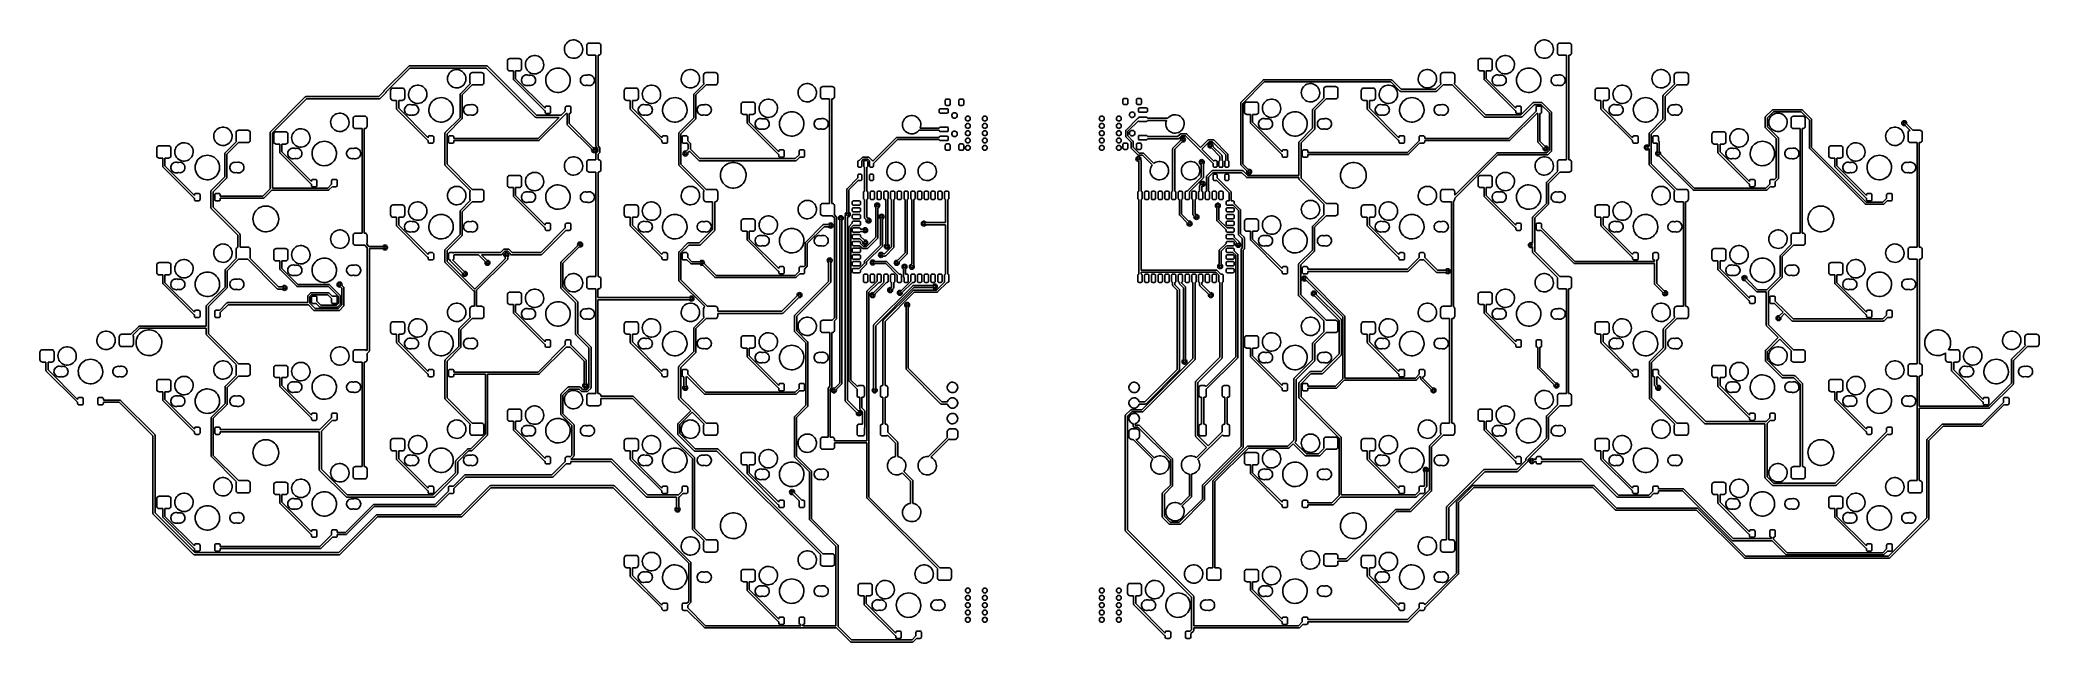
# Model space of a CAD drawing. Extents: x 50 to 376, y -141 to -43.
import ezdxf

# ---------------------------------------------------------------- set-up
doc = ezdxf.new("R2010")
doc.units = 0
doc.layers.add('BLACK', color=7, linetype='CONTINUOUS')

msp = doc.modelspace()

# ---------------------------------------------------------------- linework, layer by layer
at = {"layer": 'BLACK', "linetype": 'CONTINUOUS'}
for p, q in [((129.136, -45.792), (129.306, -45.6143)), ((129.306, -45.6143), (129.503, -45.4667)), ((129.503, -45.4667), (129.721, -45.3532)), ((129.721, -45.3532), (129.954, -45.2768)), ((129.954, -45.2768), (130.197, -45.2397)), ((130.197, -45.2397), (130.443, -45.2427)), ((130.443, -45.2427), (130.685, -45.2858)), ((130.685, -45.2858), (130.917, -45.3678)), ((130.917, -45.3678), (131.132, -45.4866)), ((131.132, -45.4866), (131.325, -45.639)), ((135.152, -44.1594), (135.179, -43.9149)), ((135.167, -44.4048), (135.152, -44.1594)), ((135.221, -44.6446), (135.167, -44.4048)), ((135.179, -43.9149), (135.244, -43.6781)), ((135.313, -44.8723), (135.221, -44.6446)), ((135.244, -43.6781), (135.348, -43.4551)), ((135.442, -45.0819), (135.313, -44.8723)), ((135.348, -43.4551), (135.486, -43.252)), ((135.603, -45.2677), (135.442, -45.0819)), ((135.486, -43.252), (135.656, -43.0743)), ((135.792, -45.4247), (135.603, -45.2677)), ((135.656, -43.0743), (135.853, -42.9267)), ((136.004, -45.5487), (135.792, -45.4247)), ((135.853, -42.9267), (136.071, -42.8132)), ((136.234, -45.6364), (136.004, -45.5487)), ((136.071, -42.8132), (136.304, -42.7368)), ((136.304, -42.7368), (136.547, -42.6997)), ((136.547, -42.6997), (136.793, -42.7027)), ((136.793, -42.7027), (137.035, -42.7458)), ((137.199, -45.5926), (136.964, -45.6632)), ((137.035, -42.7458), (137.267, -42.8278)), ((137.42, -45.4844), (137.199, -45.5926)), ((137.267, -42.8278), (137.482, -42.9466)), ((137.62, -45.3417), (137.42, -45.4844)), ((137.482, -42.9466), (137.675, -43.099)), ((137.794, -45.1682), (137.62, -45.3417)), ((137.675, -43.099), (137.84, -43.2808)), ((137.938, -44.9686), (137.794, -45.1682)), ((137.84, -43.2808), (137.974, -43.4872)), ((138.047, -44.7482), (137.938, -44.9686)), ((137.974, -43.4872), (138.072, -43.7126)), ((138.118, -44.513), (138.047, -44.7482)), ((138.072, -43.7126), (138.132, -43.951)), ((138.15, -44.2693), (138.118, -44.513)), ((138.132, -43.951), (138.152, -44.196)), ((138.152, -44.196), (138.15, -44.2693)), ((138.804, -43.596), (138.824, -43.4724)), ((138.804, -44.796), (138.804, -43.596)), ((138.824, -44.9196), (138.804, -44.796)), ((138.824, -43.4724), (138.88, -43.3609)), ((138.88, -45.0311), (138.824, -44.9196)), ((138.88, -43.3609), (138.969, -43.2724)), ((138.969, -45.1196), (138.88, -45.0311)), ((138.969, -43.2724), (139.08, -43.2156)), ((139.08, -45.1764), (138.969, -45.1196)), ((139.08, -43.2156), (139.204, -43.196)), ((139.204, -45.196), (139.08, -45.1764)), ((139.204, -43.196), (140.704, -43.196)), ((140.304, -45.196), (139.204, -45.196)), ((140.304, -60.0347), (140.304, -45.196)), ((140.704, -45.196), (140.654, -45.196)), ((140.654, -45.196), (140.654, -59.9622)), ((140.704, -43.196), (140.828, -43.2156)), ((140.828, -45.1764), (140.704, -45.196)), ((140.828, -43.2156), (140.939, -43.2724)), ((140.939, -45.1196), (140.828, -45.1764)), ((140.939, -43.2724), (141.028, -43.3609)), ((141.028, -45.0311), (140.939, -45.1196)), ((141.028, -43.3609), (141.084, -43.4724)), ((141.084, -44.9196), (141.028, -45.0311)), ((141.084, -43.4724), (141.104, -43.596)), ((141.104, -44.796), (141.084, -44.9196)), ((141.104, -43.596), (141.104, -44.796)), ((287.37, -45.792), (287.54, -45.6143)), ((287.54, -45.6143), (287.737, -45.4667)), ((287.737, -45.4667), (287.955, -45.3532)), ((287.955, -45.3532), (288.189, -45.2768)), ((288.189, -45.2768), (288.432, -45.2397)), ((288.432, -45.2397), (288.677, -45.2427)), ((288.677, -45.2427), (288.919, -45.2858)), ((288.919, -45.2858), (289.151, -45.3678)), ((289.151, -45.3678), (289.366, -45.4866)), ((289.366, -45.4866), (289.559, -45.639)), ((293.387, -44.1594), (293.413, -43.9149)), ((293.401, -44.4048), (293.387, -44.1594)), ((293.455, -44.6446), (293.401, -44.4048)), ((293.413, -43.9149), (293.478, -43.6781)), ((293.547, -44.8723), (293.455, -44.6446)), ((293.478, -43.6781), (293.582, -43.4551)), ((293.676, -45.0819), (293.547, -44.8723)), ((293.582, -43.4551), (293.72, -43.252)), ((293.837, -45.2677), (293.676, -45.0819)), ((293.72, -43.252), (293.89, -43.0743)), ((294.026, -45.4247), (293.837, -45.2677)), ((293.89, -43.0743), (294.087, -42.9267)), ((294.238, -45.5487), (294.026, -45.4247)), ((294.087, -42.9267), (294.305, -42.8132)), ((294.468, -45.6364), (294.238, -45.5487)), ((294.305, -42.8132), (294.539, -42.7368)), ((294.539, -42.7368), (294.782, -42.6997)), ((294.782, -42.6997), (295.027, -42.7027)), ((295.027, -42.7027), (295.269, -42.7458)), ((295.434, -45.5926), (295.198, -45.6632)), ((295.269, -42.7458), (295.501, -42.8278)), ((295.654, -45.4844), (295.434, -45.5926)), ((295.501, -42.8278), (295.716, -42.9466)), ((295.854, -45.3417), (295.654, -45.4844)), ((295.716, -42.9466), (295.909, -43.099)), ((296.029, -45.1682), (295.854, -45.3417)), ((295.909, -43.099), (296.075, -43.2808)), ((296.172, -44.9686), (296.029, -45.1682)), ((296.075, -43.2808), (296.208, -43.4872)), ((296.281, -44.7482), (296.172, -44.9686)), ((296.208, -43.4872), (296.306, -43.7126)), ((296.352, -44.513), (296.281, -44.7482)), ((296.306, -43.7126), (296.366, -43.951)), ((296.384, -44.2693), (296.352, -44.513)), ((296.366, -43.951), (296.386, -44.196)), ((296.386, -44.196), (296.384, -44.2693)), ((297.038, -43.596), (297.058, -43.4724)), ((297.038, -44.796), (297.038, -43.596)), ((297.058, -44.9196), (297.038, -44.796)), ((297.058, -43.4724), (297.115, -43.3609)), ((297.115, -45.0311), (297.058, -44.9196)), ((297.115, -43.3609), (297.203, -43.2724)), ((297.203, -45.1196), (297.115, -45.0311)), ((297.203, -43.2724), (297.315, -43.2156)), ((297.315, -45.1764), (297.203, -45.1196)), ((297.315, -43.2156), (297.438, -43.196)), ((297.438, -45.196), (297.315, -45.1764)), ((297.438, -43.196), (298.938, -43.196)), ((298.538, -45.196), (297.438, -45.196)), ((298.538, -62.246), (298.538, -45.196)), ((298.938, -45.196), (298.888, -45.196)), ((298.888, -45.196), (298.888, -62.246)), ((298.938, -43.196), (299.062, -43.2156)), ((299.062, -45.1764), (298.938, -45.196)), ((299.062, -43.2156), (299.173, -43.2724)), ((299.173, -45.1196), (299.062, -45.1764)), ((299.173, -43.2724), (299.262, -43.3609)), ((299.262, -45.0311), (299.173, -45.1196)), ((299.262, -43.3609), (299.319, -43.4724)), ((299.319, -44.9196), (299.262, -45.0311)), ((299.319, -43.4724), (299.338, -43.596)), ((299.338, -44.796), (299.319, -44.9196)), ((299.338, -43.596), (299.338, -44.796)), ((105.799, -50.9624), (109.778, -46.9834)), ((109.974, -47.2821), (106.097, -51.1586)), ((109.778, -46.9834), (109.812, -46.9565)), ((109.812, -46.9565), (109.817, -46.9551)), ((109.817, -46.9551), (109.82, -46.952)), ((109.82, -46.952), (109.857, -46.9431)), ((109.857, -46.9431), (109.892, -46.9323)), ((109.892, -46.9323), (109.897, -46.9332)), ((109.897, -46.9332), (109.901, -46.9321)), ((109.901, -46.9321), (122.508, -46.9321)), ((122.436, -47.2821), (109.974, -47.2821)), ((116.102, -48.9854), (116.129, -48.7409)), ((116.129, -48.7409), (116.194, -48.5041)), ((116.194, -48.5041), (116.298, -48.2811)), ((116.298, -48.2811), (116.436, -48.078)), ((116.436, -48.078), (116.606, -47.9003)), ((116.606, -47.9003), (116.803, -47.7527)), ((116.803, -47.7527), (117.021, -47.6392)), ((117.021, -47.6392), (117.254, -47.5628)), ((117.254, -47.5628), (117.497, -47.5257)), ((117.497, -47.5257), (117.743, -47.5287)), ((117.743, -47.5287), (117.985, -47.5718)), ((117.985, -47.5718), (118.217, -47.6538)), ((118.217, -47.6538), (118.432, -47.7726)), ((118.432, -47.7726), (118.625, -47.925)), ((118.625, -47.925), (118.79, -48.1068)), ((118.79, -48.1068), (118.924, -48.3132)), ((118.924, -48.3132), (119.022, -48.5386)), ((119.022, -48.5386), (119.082, -48.777)), ((119.082, -48.777), (119.102, -49.022)), ((119.754, -48.422), (119.774, -48.2984)), ((119.754, -49.622), (119.754, -48.422)), ((119.774, -48.2984), (119.83, -48.1869)), ((119.83, -48.1869), (119.919, -48.0984)), ((119.919, -48.0984), (120.03, -48.0416)), ((120.03, -48.0416), (120.154, -48.022)), ((120.154, -48.022), (121.654, -48.022)), ((121.654, -48.022), (121.778, -48.0416)), ((121.778, -48.0416), (121.889, -48.0984)), ((121.889, -48.0984), (121.978, -48.1869)), ((121.978, -48.1869), (122.034, -48.2984)), ((122.034, -48.2984), (122.054, -48.422)), ((122.054, -48.422), (122.054, -49.622)), ((130.423, -55.2696), (122.436, -47.2821)), ((122.508, -46.9321), (122.552, -46.9376)), ((122.552, -46.9376), (122.556, -46.9398)), ((122.556, -46.9398), (122.561, -46.9401)), ((122.561, -46.9401), (122.593, -46.9594)), ((122.593, -46.9594), (122.625, -46.977)), ((122.625, -46.977), (122.628, -46.9809)), ((122.628, -46.9809), (122.632, -46.9834)), ((122.632, -46.9834), (130.62, -54.9709)), ((125.877, -46.136), (125.897, -46.0124)), ((125.877, -47.336), (125.877, -46.136)), ((125.897, -47.4596), (125.877, -47.336)), ((125.897, -46.0124), (125.953, -45.9009)), ((125.953, -47.5711), (125.897, -47.4596)), ((125.953, -45.9009), (126.042, -45.8124)), ((126.042, -47.6596), (125.953, -47.5711)), ((126.042, -45.8124), (126.153, -45.7556)), ((126.153, -47.7164), (126.042, -47.6596)), ((126.153, -45.7556), (126.277, -45.736)), ((126.277, -47.736), (126.153, -47.7164)), ((126.277, -45.736), (127.777, -45.736)), ((126.852, -47.736), (126.277, -47.736)), ((126.852, -49.0899), (126.852, -47.736)), ((127.777, -47.736), (127.202, -47.736)), ((127.202, -47.736), (127.202, -49.0174)), ((127.777, -45.736), (127.901, -45.7556)), ((127.901, -47.7164), (127.777, -47.736)), ((127.901, -45.7556), (128.012, -45.8124)), ((128.012, -47.6596), (127.901, -47.7164)), ((128.012, -45.8124), (128.101, -45.9009)), ((128.101, -47.5711), (128.012, -47.6596)), ((128.101, -45.9009), (128.157, -46.0124)), ((128.157, -47.4596), (128.101, -47.5711)), ((128.157, -46.0124), (128.177, -46.136)), ((128.177, -47.336), (128.157, -47.4596)), ((128.177, -46.136), (128.177, -47.336)), ((128.204, -48.994), (128.284, -48.8227)), ((128.284, -48.8227), (128.398, -48.6726)), ((128.398, -48.6726), (128.543, -48.5506)), ((128.543, -48.5506), (128.71, -48.4624)), ((128.71, -48.4624), (128.892, -48.4123)), ((128.802, -46.6994), (128.829, -46.4549)), ((128.817, -46.9448), (128.802, -46.6994)), ((128.871, -47.1846), (128.817, -46.9448)), ((128.829, -46.4549), (128.894, -46.2181)), ((128.963, -47.4123), (128.871, -47.1846)), ((128.892, -48.4123), (129.081, -48.4024)), ((128.894, -46.2181), (128.998, -45.9951)), ((129.092, -47.6219), (128.963, -47.4123)), ((128.998, -45.9951), (129.136, -45.792)), ((129.081, -48.4024), (129.267, -48.4332)), ((129.253, -47.8077), (129.092, -47.6219)), ((129.442, -47.9647), (129.253, -47.8077)), ((129.267, -48.4332), (129.358, -48.4695)), ((129.358, -48.4695), (129.476, -48.4369)), ((129.654, -48.0887), (129.442, -47.9647)), ((129.476, -48.4369), (129.659, -48.4273)), ((129.884, -48.1764), (129.654, -48.0887)), ((129.659, -48.4273), (129.841, -48.4573)), ((129.841, -48.4573), (130.011, -48.5255)), ((130.124, -48.2254), (129.884, -48.1764)), ((130.011, -48.5255), (130.163, -48.6287)), ((130.37, -48.2345), (130.124, -48.2254)), ((130.163, -48.6287), (130.289, -48.7621)), ((130.289, -48.7621), (130.384, -48.9195)), ((130.614, -48.2032), (130.37, -48.2345)), ((130.849, -48.1326), (130.614, -48.2032)), ((131.07, -48.0244), (130.849, -48.1326)), ((131.27, -47.8817), (131.07, -48.0244)), ((131.444, -47.7082), (131.27, -47.8817)), ((131.325, -45.639), (131.49, -45.8208)), ((131.588, -47.5086), (131.444, -47.7082)), ((131.49, -45.8208), (131.624, -46.0272)), ((131.697, -47.2882), (131.588, -47.5086)), ((131.624, -46.0272), (131.722, -46.2526)), ((131.768, -47.053), (131.697, -47.2882)), ((131.722, -46.2526), (131.782, -46.491)), ((131.8, -46.8093), (131.768, -47.053)), ((131.782, -46.491), (131.802, -46.736)), ((131.802, -46.736), (131.8, -46.8093)), ((132.148, -48.9332), (132.216, -48.6599)), ((132.216, -48.6599), (132.321, -48.3988)), ((132.321, -48.3988), (132.463, -48.1553)), ((132.463, -48.1553), (132.637, -47.9341)), ((132.637, -47.9341), (132.841, -47.7397)), ((132.841, -47.7397), (133.07, -47.5759)), ((133.07, -47.5759), (133.32, -47.4461)), ((133.32, -47.4461), (133.586, -47.3528)), ((133.586, -47.3528), (133.862, -47.2978)), ((133.862, -47.2978), (134.143, -47.2823)), ((134.143, -47.2823), (134.424, -47.3066)), ((134.424, -47.3066), (134.698, -47.3702)), ((134.698, -47.3702), (134.961, -47.4719)), ((134.961, -47.4719), (135.207, -47.6095)), ((135.207, -47.6095), (135.431, -47.7804)), ((135.431, -47.7804), (135.628, -47.9811)), ((135.628, -47.9811), (135.796, -48.2076)), ((135.796, -48.2076), (135.929, -48.4555)), ((135.929, -48.4555), (136.027, -48.7197)), ((136.027, -48.7197), (136.086, -48.9951)), ((136.474, -45.6854), (136.234, -45.6364)), ((136.72, -45.6945), (136.474, -45.6854)), ((136.964, -45.6632), (136.72, -45.6945)), ((137.807, -49.0021), (137.885, -48.8357)), ((137.885, -48.8357), (137.996, -48.6898)), ((137.996, -48.6898), (138.137, -48.5713)), ((138.137, -48.5713), (138.299, -48.4857)), ((138.299, -48.4857), (138.476, -48.4369)), ((138.476, -48.4369), (138.659, -48.4273)), ((138.659, -48.4273), (138.841, -48.4573)), ((138.841, -48.4573), (138.863, -48.4662)), ((138.863, -48.4662), (138.87, -48.4624)), ((138.87, -48.4624), (139.052, -48.4123)), ((139.052, -48.4123), (139.241, -48.4024)), ((139.241, -48.4024), (139.427, -48.4332)), ((139.427, -48.4332), (139.603, -48.5034)), ((139.603, -48.5034), (139.759, -48.6097)), ((139.759, -48.6097), (139.889, -48.747)), ((139.889, -48.747), (139.986, -48.909)), ((154.202, -48.9854), (154.229, -48.7409)), ((154.229, -48.7409), (154.294, -48.5041)), ((154.294, -48.5041), (154.398, -48.2811)), ((154.398, -48.2811), (154.536, -48.078)), ((154.536, -48.078), (154.706, -47.9003)), ((154.706, -47.9003), (154.903, -47.7527)), ((154.903, -47.7527), (155.121, -47.6392)), ((155.121, -47.6392), (155.354, -47.5628)), ((155.354, -47.5628), (155.597, -47.5257)), ((155.597, -47.5257), (155.843, -47.5287)), ((155.843, -47.5287), (156.085, -47.5718)), ((156.085, -47.5718), (156.317, -47.6538)), ((156.317, -47.6538), (156.532, -47.7726)), ((156.532, -47.7726), (156.725, -47.925)), ((156.725, -47.925), (156.89, -48.1068)), ((156.89, -48.1068), (157.024, -48.3132)), ((157.024, -48.3132), (157.122, -48.5386)), ((157.122, -48.5386), (157.182, -48.777)), ((157.182, -48.777), (157.202, -49.022)), ((157.854, -48.422), (157.874, -48.2984)), ((157.854, -49.622), (157.854, -48.422)), ((157.874, -48.2984), (157.93, -48.1869)), ((157.93, -48.1869), (158.019, -48.0984)), ((158.019, -48.0984), (158.13, -48.0416)), ((158.13, -48.0416), (158.254, -48.022)), ((158.254, -48.022), (159.754, -48.022)), ((159.754, -48.022), (159.878, -48.0416)), ((159.878, -48.0416), (159.989, -48.0984)), ((159.989, -48.0984), (160.078, -48.1869)), ((160.078, -48.1869), (160.134, -48.2984)), ((160.134, -48.2984), (160.154, -48.422)), ((160.154, -48.422), (160.154, -49.622)), ((274.337, -48.9854), (274.363, -48.7409)), ((274.363, -48.7409), (274.428, -48.5041)), ((274.428, -48.5041), (274.532, -48.2811)), ((274.532, -48.2811), (274.67, -48.078)), ((274.67, -48.078), (274.84, -47.9003)), ((274.84, -47.9003), (275.037, -47.7527)), ((275.037, -47.7527), (275.255, -47.6392)), ((275.255, -47.6392), (275.489, -47.5628)), ((275.489, -47.5628), (275.732, -47.5257)), ((275.732, -47.5257), (275.977, -47.5287)), ((275.977, -47.5287), (276.219, -47.5718)), ((276.219, -47.5718), (276.451, -47.6538)), ((276.451, -47.6538), (276.666, -47.7726)), ((276.666, -47.7726), (276.859, -47.925)), ((276.859, -47.925), (277.025, -48.1068)), ((277.025, -48.1068), (277.158, -48.3132)), ((277.158, -48.3132), (277.256, -48.5386)), ((277.256, -48.5386), (277.316, -48.777)), ((277.316, -48.777), (277.336, -49.022)), ((277.988, -48.422), (278.008, -48.2984)), ((277.988, -49.622), (277.988, -48.422)), ((278.008, -48.2984), (278.065, -48.1869)), ((278.065, -48.1869), (278.153, -48.0984)), ((278.153, -48.0984), (278.265, -48.0416)), ((278.265, -48.0416), (278.388, -48.022)), ((278.388, -48.022), (279.888, -48.022)), ((279.888, -48.022), (280.012, -48.0416)), ((280.012, -48.0416), (280.123, -48.0984)), ((280.123, -48.0984), (280.212, -48.1869)), ((280.212, -48.1869), (280.269, -48.2984)), ((280.269, -48.2984), (280.288, -48.422)), ((280.288, -48.422), (280.288, -49.622)), ((284.111, -46.136), (284.131, -46.0124)), ((284.111, -47.336), (284.111, -46.136)), ((284.131, -47.4596), (284.111, -47.336)), ((284.131, -46.0124), (284.188, -45.9009)), ((284.188, -47.5711), (284.131, -47.4596)), ((284.188, -45.9009), (284.276, -45.8124)), ((284.276, -47.6596), (284.188, -47.5711)), ((284.276, -45.8124), (284.388, -45.7556)), ((284.388, -47.7164), (284.276, -47.6596)), ((284.388, -45.7556), (284.511, -45.736)), ((284.511, -47.736), (284.388, -47.7164)), ((284.511, -45.736), (286.011, -45.736)), ((285.086, -47.736), (284.511, -47.736)), ((285.086, -49.0899), (285.086, -47.736)), ((286.011, -47.736), (285.436, -47.736)), ((285.436, -47.736), (285.436, -49.0174)), ((286.011, -45.736), (286.135, -45.7556)), ((286.135, -47.7164), (286.011, -47.736)), ((286.135, -45.7556), (286.246, -45.8124)), ((286.246, -47.6596), (286.135, -47.7164)), ((286.246, -45.8124), (286.335, -45.9009)), ((286.335, -47.5711), (286.246, -47.6596)), ((286.335, -45.9009), (286.392, -46.0124)), ((286.392, -47.4596), (286.335, -47.5711)), ((286.392, -46.0124), (286.411, -46.136)), ((286.411, -47.336), (286.392, -47.4596)), ((286.411, -46.136), (286.411, -47.336)), ((286.438, -48.994), (286.518, -48.8227)), ((286.518, -48.8227), (286.633, -48.6726)), ((286.633, -48.6726), (286.777, -48.5506)), ((286.777, -48.5506), (286.944, -48.4624)), ((286.944, -48.4624), (287.126, -48.4123)), ((287.037, -46.6994), (287.063, -46.4549)), ((287.051, -46.9448), (287.037, -46.6994)), ((287.105, -47.1846), (287.051, -46.9448)), ((287.063, -46.4549), (287.128, -46.2181)), ((287.197, -47.4123), (287.105, -47.1846)), ((287.126, -48.4123), (287.315, -48.4024)), ((287.128, -46.2181), (287.232, -45.9951)), ((287.326, -47.6219), (287.197, -47.4123)), ((287.232, -45.9951), (287.37, -45.792)), ((287.315, -48.4024), (287.502, -48.4332)), ((287.487, -47.8077), (287.326, -47.6219)), ((287.676, -47.9647), (287.487, -47.8077)), ((287.502, -48.4332), (287.592, -48.4695)), ((287.592, -48.4695), (287.71, -48.4369)), ((287.888, -48.0887), (287.676, -47.9647)), ((287.71, -48.4369), (287.894, -48.4273)), ((288.118, -48.1764), (287.888, -48.0887)), ((287.894, -48.4273), (288.075, -48.4573)), ((288.075, -48.4573), (288.245, -48.5255)), ((288.359, -48.2254), (288.118, -48.1764)), ((288.245, -48.5255), (288.397, -48.6287)), ((288.604, -48.2345), (288.359, -48.2254)), ((288.397, -48.6287), (288.523, -48.7621)), ((288.523, -48.7621), (288.618, -48.9195)), ((288.848, -48.2032), (288.604, -48.2345)), ((289.084, -48.1326), (288.848, -48.2032)), ((289.304, -48.0244), (289.084, -48.1326)), ((289.504, -47.8817), (289.304, -48.0244)), ((289.679, -47.7082), (289.504, -47.8817)), ((289.559, -45.639), (289.725, -45.8208)), ((289.822, -47.5086), (289.679, -47.7082)), ((289.725, -45.8208), (289.858, -46.0272)), ((289.931, -47.2882), (289.822, -47.5086)), ((289.858, -46.0272), (289.956, -46.2526)), ((290.002, -47.053), (289.931, -47.2882)), ((289.956, -46.2526), (290.016, -46.491)), ((290.034, -46.8093), (290.002, -47.053)), ((290.016, -46.491), (290.036, -46.736)), ((290.036, -46.736), (290.034, -46.8093)), ((290.382, -48.9332), (290.45, -48.6599)), ((290.45, -48.6599), (290.556, -48.3988)), ((290.556, -48.3988), (290.697, -48.1553)), ((290.697, -48.1553), (290.871, -47.9341)), ((290.871, -47.9341), (291.075, -47.7397)), ((291.075, -47.7397), (291.304, -47.5759)), ((291.304, -47.5759), (291.554, -47.4461)), ((291.554, -47.4461), (291.82, -47.3528)), ((291.82, -47.3528), (292.096, -47.2978)), ((292.096, -47.2978), (292.378, -47.2823)), ((292.378, -47.2823), (292.658, -47.3066)), ((292.658, -47.3066), (292.932, -47.3702)), ((292.932, -47.3702), (293.195, -47.4719)), ((293.195, -47.4719), (293.441, -47.6095)), ((293.441, -47.6095), (293.665, -47.7804)), ((293.665, -47.7804), (293.862, -47.9811)), ((293.862, -47.9811), (294.03, -48.2076)), ((294.03, -48.2076), (294.163, -48.4555)), ((294.163, -48.4555), (294.261, -48.7197)), ((294.261, -48.7197), (294.32, -48.9951)), ((294.709, -45.6854), (294.468, -45.6364)), ((294.954, -45.6945), (294.709, -45.6854)), ((295.198, -45.6632), (294.954, -45.6945)), ((296.042, -49.0021), (296.119, -48.8357)), ((296.119, -48.8357), (296.231, -48.6898)), ((296.231, -48.6898), (296.371, -48.5713)), ((296.371, -48.5713), (296.533, -48.4857)), ((296.533, -48.4857), (296.71, -48.4369)), ((296.71, -48.4369), (296.894, -48.4273)), ((296.894, -48.4273), (297.075, -48.4573)), ((297.075, -48.4573), (297.097, -48.4662)), ((297.097, -48.4662), (297.104, -48.4624)), ((297.104, -48.4624), (297.286, -48.4123)), ((297.286, -48.4123), (297.475, -48.4024)), ((297.475, -48.4024), (297.662, -48.4332)), ((297.662, -48.4332), (297.837, -48.5034)), ((297.837, -48.5034), (297.993, -48.6097)), ((297.993, -48.6097), (298.123, -48.747)), ((298.123, -48.747), (298.221, -48.909)), ((312.437, -48.9854), (312.463, -48.7409)), ((312.463, -48.7409), (312.528, -48.5041)), ((312.528, -48.5041), (312.632, -48.2811)), ((312.632, -48.2811), (312.77, -48.078)), ((312.77, -48.078), (312.94, -47.9003)), ((312.94, -47.9003), (313.137, -47.7527)), ((313.137, -47.7527), (313.355, -47.6392)), ((313.355, -47.6392), (313.589, -47.5628)), ((313.589, -47.5628), (313.832, -47.5257)), ((313.832, -47.5257), (314.077, -47.5287)), ((314.077, -47.5287), (314.319, -47.5718)), ((314.319, -47.5718), (314.551, -47.6538)), ((314.551, -47.6538), (314.766, -47.7726)), ((314.766, -47.7726), (314.959, -47.925)), ((314.959, -47.925), (315.125, -48.1068)), ((315.125, -48.1068), (315.258, -48.3132)), ((315.258, -48.3132), (315.356, -48.5386)), ((315.356, -48.5386), (315.416, -48.777)), ((315.416, -48.777), (315.436, -49.022)), ((316.088, -48.422), (316.108, -48.2984)), ((316.088, -49.622), (316.088, -48.422)), ((316.108, -48.2984), (316.165, -48.1869)), ((316.165, -48.1869), (316.253, -48.0984)), ((316.253, -48.0984), (316.365, -48.0416)), ((316.365, -48.0416), (316.488, -48.022)), ((316.488, -48.022), (317.988, -48.022)), ((317.988, -48.022), (318.112, -48.0416)), ((318.112, -48.0416), (318.223, -48.0984)), ((318.223, -48.0984), (318.312, -48.1869)), ((318.312, -48.1869), (318.369, -48.2984)), ((318.369, -48.2984), (318.388, -48.422)), ((318.388, -48.422), (318.388, -49.622)), ((87.2563, -57.6553), (92.9216, -51.99)), ((92.9216, -51.99), (92.9562, -51.9631)), ((92.9562, -51.9631), (92.9607, -51.9617)), ((92.9607, -51.9617), (92.9642, -51.9586)), ((92.9642, -51.9586), (93.0004, -51.9497)), ((93.0004, -51.9497), (93.0361, -51.9389)), ((93.0361, -51.9389), (93.0407, -51.9398)), ((93.0407, -51.9398), (93.0453, -51.9387)), ((93.0453, -51.9387), (104.916, -51.9387)), ((104.916, -51.9387), (105.747, -51.107)), ((106.046, -51.3032), (105.112, -52.2374)), ((105.747, -51.0861), (105.753, -51.0426)), ((105.747, -51.107), (105.747, -51.0861)), ((105.753, -51.0426), (105.755, -51.0384)), ((105.755, -51.0338), (105.775, -51.0019)), ((105.755, -51.0384), (105.755, -51.0338)), ((105.775, -51.0019), (105.792, -50.969)), ((105.792, -50.969), (105.796, -50.9664)), ((105.796, -50.9664), (105.799, -50.9624)), ((106.049, -51.2992), (106.046, -51.3032)), ((106.052, -51.2966), (106.049, -51.2992)), ((106.07, -51.2637), (106.052, -51.2966)), ((106.089, -51.2318), (106.07, -51.2637)), ((106.09, -51.2272), (106.089, -51.2318)), ((106.092, -51.223), (106.09, -51.2272)), ((106.097, -51.1795), (106.092, -51.223)), ((106.097, -51.1586), (106.097, -51.1795)), ((106.827, -50.962), (106.847, -50.8384)), ((106.827, -52.162), (106.827, -50.962)), ((106.847, -50.8384), (106.903, -50.7269)), ((106.903, -50.7269), (106.992, -50.6384)), ((106.992, -50.6384), (107.103, -50.5816)), ((107.103, -50.5816), (107.227, -50.562)), ((107.227, -50.562), (108.727, -50.562)), ((108.727, -50.562), (108.851, -50.5816)), ((108.851, -50.5816), (108.962, -50.6384)), ((108.962, -50.6384), (109.051, -50.7269)), ((109.051, -50.7269), (109.107, -50.8384)), ((109.107, -50.8384), (109.127, -50.962)), ((109.127, -50.962), (109.127, -52.162)), ((109.752, -51.5254), (109.779, -51.2809)), ((109.767, -51.7708), (109.752, -51.5254)), ((109.821, -52.0106), (109.767, -51.7708)), ((109.779, -51.2809), (109.844, -51.0441)), ((109.913, -52.2383), (109.821, -52.0106)), ((109.844, -51.0441), (109.948, -50.8211)), ((109.948, -50.8211), (110.086, -50.618)), ((110.086, -50.618), (110.256, -50.4403)), ((110.256, -50.4403), (110.453, -50.2927)), ((110.453, -50.2927), (110.671, -50.1792)), ((110.671, -50.1792), (110.904, -50.1028)), ((110.904, -50.1028), (111.147, -50.0657)), ((111.147, -50.0657), (111.393, -50.0687)), ((111.393, -50.0687), (111.635, -50.1118)), ((111.635, -50.1118), (111.867, -50.1938)), ((111.867, -50.1938), (112.082, -50.3126)), ((112.082, -50.3126), (112.275, -50.465)), ((112.275, -50.465), (112.44, -50.6468)), ((112.44, -50.6468), (112.574, -50.8532)), ((112.647, -52.1142), (112.538, -52.3346)), ((112.574, -50.8532), (112.672, -51.0786)), ((112.718, -51.879), (112.647, -52.1142)), ((112.672, -51.0786), (112.732, -51.317)), ((112.75, -51.6353), (112.718, -51.879)), ((112.732, -51.317), (112.752, -51.562)), ((112.752, -51.562), (112.75, -51.6353)), ((114.536, -52.1788), (114.812, -52.1238)), ((114.812, -52.1238), (115.093, -52.1083)), ((115.093, -52.1083), (115.374, -52.1326)), ((115.374, -52.1326), (115.648, -52.1962)), ((116.117, -49.2308), (116.102, -48.9854)), ((116.171, -49.4706), (116.117, -49.2308)), ((116.263, -49.6983), (116.171, -49.4706)), ((116.392, -49.9079), (116.263, -49.6983)), ((116.553, -50.0937), (116.392, -49.9079)), ((116.742, -50.2507), (116.553, -50.0937)), ((116.954, -50.3747), (116.742, -50.2507)), ((117.184, -50.4624), (116.954, -50.3747)), ((117.424, -50.5114), (117.184, -50.4624)), ((117.67, -50.5205), (117.424, -50.5114)), ((117.914, -50.4892), (117.67, -50.5205)), ((118.149, -50.4186), (117.914, -50.4892)), ((118.37, -50.3104), (118.149, -50.4186)), ((118.162, -51.5894), (118.167, -51.5459)), ((118.162, -55.3812), (118.162, -51.5894)), ((118.167, -51.5459), (118.169, -51.5417)), ((118.169, -51.5417), (118.17, -51.5371)), ((118.17, -51.5371), (118.189, -51.5052)), ((118.189, -51.5052), (118.207, -51.4723)), ((118.207, -51.4723), (118.21, -51.4697)), ((118.21, -51.4697), (118.213, -51.4657)), ((118.213, -51.4657), (119.827, -49.8512)), ((118.57, -50.1677), (118.37, -50.3104)), ((120.152, -50.0217), (118.512, -51.6619)), ((118.512, -51.6619), (118.512, -55.4537)), ((118.744, -49.9942), (118.57, -50.1677)), ((118.888, -49.7946), (118.744, -49.9942)), ((118.997, -49.5742), (118.888, -49.7946)), ((119.068, -49.339), (118.997, -49.5742)), ((119.1, -49.0953), (119.068, -49.339)), ((119.102, -49.022), (119.1, -49.0953)), ((119.774, -49.7456), (119.754, -49.622)), ((119.827, -49.8512), (119.774, -49.7456)), ((120.154, -50.022), (120.152, -50.0217)), ((121.654, -50.022), (120.154, -50.022)), ((121.778, -50.0024), (121.654, -50.022)), ((121.889, -49.9456), (121.778, -50.0024)), ((121.978, -49.8571), (121.889, -49.9456)), ((122.034, -49.7456), (121.978, -49.8571)), ((122.054, -49.622), (122.034, -49.7456)), ((126.853, -49.0945), (126.852, -49.0899)), ((126.852, -49.0991), (126.853, -49.0945)), ((126.863, -49.1348), (126.852, -49.0991)), ((126.872, -49.171), (126.863, -49.1348)), ((126.875, -49.1745), (126.872, -49.171)), ((126.876, -49.179), (126.875, -49.1745)), ((126.903, -49.2136), (126.876, -49.179)), ((131.915, -54.2257), (126.903, -49.2136)), ((127.202, -49.0174), (132.012, -53.8274)), ((128.162, -49.1785), (128.204, -48.994)), ((128.162, -49.3675), (128.162, -49.1785)), ((128.202, -49.5522), (128.162, -49.3675)), ((128.28, -49.724), (128.202, -49.5522)), ((128.394, -49.875), (128.28, -49.724)), ((128.538, -49.998), (128.394, -49.875)), ((128.704, -50.0873), (128.538, -49.998)), ((128.886, -50.1387), (128.704, -50.0873)), ((129.075, -50.15), (128.886, -50.1387)), ((129.261, -50.1204), (129.075, -50.15)), ((129.358, -50.0824), (129.261, -50.1204)), ((129.47, -50.1141), (129.358, -50.0824)), ((129.654, -50.125), (129.47, -50.1141)), ((129.835, -50.0963), (129.654, -50.125)), ((130.006, -50.0293), (129.835, -50.0963)), ((130.158, -49.9271), (130.006, -50.0293)), ((130.285, -49.7946), (130.158, -49.9271)), ((130.381, -49.6379), (130.285, -49.7946)), ((130.441, -49.4643), (130.381, -49.6379)), ((130.384, -48.9195), (130.442, -49.0935)), ((130.462, -49.2819), (130.441, -49.4643)), ((130.442, -49.0935), (130.462, -49.276)), ((130.462, -49.276), (130.462, -49.2819)), ((132.119, -49.2134), (132.148, -48.9332)), ((132.13, -49.4948), (132.119, -49.2134)), ((132.181, -49.7719), (132.13, -49.4948)), ((132.27, -50.039), (132.181, -49.7719)), ((132.396, -50.291), (132.27, -50.039)), ((132.556, -50.5227), (132.396, -50.291)), ((132.747, -50.7295), (132.556, -50.5227)), ((132.965, -50.9073), (132.747, -50.7295)), ((133.207, -51.0526), (132.965, -50.9073)), ((133.466, -51.1624), (133.207, -51.0526)), ((133.738, -51.2346), (133.466, -51.1624)), ((134.018, -51.2677), (133.738, -51.2346)), ((134.3, -51.2611), (134.018, -51.2677)), ((134.577, -51.2148), (134.3, -51.2611)), ((134.846, -51.1299), (134.577, -51.2148)), ((135.1, -51.008), (134.846, -51.1299)), ((135.334, -50.8515), (135.1, -51.008)), ((135.544, -50.6636), (135.334, -50.8515)), ((135.725, -50.448), (135.544, -50.6636)), ((135.874, -50.209), (135.725, -50.448)), ((135.988, -49.9514), (135.874, -50.209)), ((136.064, -49.6803), (135.988, -49.9514)), ((136.102, -49.4012), (136.064, -49.6803)), ((136.086, -48.9951), (136.106, -49.276)), ((136.106, -49.276), (136.102, -49.4012)), ((137.767, -49.1813), (137.807, -49.0021)), ((137.767, -49.3648), (137.767, -49.1813)), ((137.805, -49.5443), (137.767, -49.3648)), ((137.882, -49.7112), (137.805, -49.5443)), ((137.992, -49.8579), (137.882, -49.7112)), ((138.132, -49.9773), (137.992, -49.8579)), ((138.294, -50.0641), (138.132, -49.9773)), ((138.47, -50.1141), (138.294, -50.0641)), ((138.654, -50.125), (138.47, -50.1141)), ((138.835, -50.0963), (138.654, -50.125)), ((138.861, -50.0858), (138.835, -50.0963)), ((138.864, -50.0873), (138.861, -50.0858)), ((139.046, -50.1387), (138.864, -50.0873)), ((139.235, -50.15), (139.046, -50.1387)), ((139.421, -50.1204), (139.235, -50.15)), ((139.597, -50.0514), (139.421, -50.1204)), ((139.754, -49.9463), (139.597, -50.0514)), ((139.885, -49.8099), (139.754, -49.9463)), ((139.984, -49.6486), (139.885, -49.8099)), ((140.045, -49.4699), (139.984, -49.6486)), ((139.986, -48.909), (140.047, -49.0881)), ((140.067, -49.2821), (140.045, -49.4699)), ((140.047, -49.0881), (140.067, -49.276)), ((140.067, -49.276), (140.067, -49.2821)), ((144.927, -50.962), (144.947, -50.8384)), ((144.927, -52.162), (144.927, -50.962)), ((144.947, -50.8384), (145.003, -50.7269)), ((145.003, -50.7269), (145.092, -50.6384)), ((145.092, -50.6384), (145.203, -50.5816)), ((145.203, -50.5816), (145.327, -50.562)), ((145.327, -50.562), (146.827, -50.562)), ((146.827, -50.562), (146.951, -50.5816)), ((146.951, -50.5816), (147.062, -50.6384)), ((147.062, -50.6384), (147.151, -50.7269)), ((147.151, -50.7269), (147.207, -50.8384)), ((147.207, -50.8384), (147.227, -50.962)), ((147.227, -50.962), (147.227, -52.162)), ((147.852, -51.5254), (147.879, -51.2809)), ((147.867, -51.7708), (147.852, -51.5254)), ((147.921, -52.0106), (147.867, -51.7708)), ((147.879, -51.2809), (147.944, -51.0441)), ((148.013, -52.2383), (147.921, -52.0106)), ((147.944, -51.0441), (148.048, -50.8211)), ((148.048, -50.8211), (148.186, -50.618)), ((148.186, -50.618), (148.356, -50.4403)), ((148.356, -50.4403), (148.553, -50.2927)), ((148.553, -50.2927), (148.771, -50.1792)), ((148.771, -50.1792), (149.004, -50.1028)), ((149.004, -50.1028), (149.247, -50.0657)), ((149.247, -50.0657), (149.493, -50.0687)), ((149.493, -50.0687), (149.735, -50.1118)), ((149.735, -50.1118), (149.967, -50.1938)), ((149.967, -50.1938), (150.182, -50.3126)), ((150.182, -50.3126), (150.375, -50.465)), ((150.375, -50.465), (150.54, -50.6468)), ((150.54, -50.6468), (150.674, -50.8532)), ((150.747, -52.1142), (150.638, -52.3346)), ((150.674, -50.8532), (150.772, -51.0786)), ((150.818, -51.879), (150.747, -52.1142)), ((150.772, -51.0786), (150.832, -51.317)), ((150.85, -51.6353), (150.818, -51.879)), ((150.832, -51.317), (150.852, -51.562)), ((150.852, -51.562), (150.85, -51.6353)), ((152.636, -52.1788), (152.912, -52.1238)), ((152.912, -52.1238), (153.193, -52.1083)), ((153.193, -52.1083), (153.474, -52.1326)), ((153.474, -52.1326), (153.748, -52.1962)), ((154.217, -49.2308), (154.202, -48.9854)), ((154.271, -49.4706), (154.217, -49.2308)), ((154.363, -49.6983), (154.271, -49.4706)), ((154.492, -49.9079), (154.363, -49.6983)), ((154.653, -50.0937), (154.492, -49.9079)), ((154.842, -50.2507), (154.653, -50.0937)), ((155.054, -50.3747), (154.842, -50.2507)), ((155.284, -50.4624), (155.054, -50.3747)), ((155.524, -50.5114), (155.284, -50.4624)), ((155.77, -50.5205), (155.524, -50.5114)), ((156.014, -50.4892), (155.77, -50.5205)), ((156.249, -50.4186), (156.014, -50.4892)), ((156.47, -50.3104), (156.249, -50.4186)), ((156.262, -51.5894), (156.267, -51.5459)), ((156.262, -55.3812), (156.262, -51.5894)), ((156.267, -51.5459), (156.269, -51.5417)), ((156.269, -51.5417), (156.27, -51.5371)), ((156.27, -51.5371), (156.289, -51.5052)), ((156.289, -51.5052), (156.307, -51.4723)), ((156.307, -51.4723), (156.31, -51.4697)), ((156.31, -51.4697), (156.313, -51.4657)), ((156.313, -51.4657), (157.927, -49.8512)), ((156.67, -50.1677), (156.47, -50.3104)), ((158.252, -50.0217), (156.612, -51.6619)), ((156.612, -51.6619), (156.612, -55.4537)), ((156.844, -49.9942), (156.67, -50.1677)), ((156.988, -49.7946), (156.844, -49.9942)), ((157.097, -49.5742), (156.988, -49.7946)), ((157.168, -49.339), (157.097, -49.5742)), ((157.2, -49.0953), (157.168, -49.339)), ((157.202, -49.022), (157.2, -49.0953)), ((157.874, -49.7456), (157.854, -49.622)), ((157.927, -49.8512), (157.874, -49.7456)), ((158.254, -50.022), (158.252, -50.0217)), ((159.754, -50.022), (158.254, -50.022)), ((159.878, -50.0024), (159.754, -50.022)), ((159.989, -49.9456), (159.878, -50.0024)), ((160.078, -49.8571), (159.989, -49.9456)), ((160.134, -49.7456), (160.078, -49.8571)), ((160.154, -49.622), (160.134, -49.7456)), ((173.252, -51.2714), (173.279, -51.0269)), ((173.267, -51.5168), (173.252, -51.2714)), ((173.321, -51.7566), (173.267, -51.5168)), ((173.279, -51.0269), (173.344, -50.7901)), ((173.413, -51.9843), (173.321, -51.7566)), ((173.344, -50.7901), (173.448, -50.5671)), ((173.542, -52.1939), (173.413, -51.9843)), ((173.448, -50.5671), (173.586, -50.364)), ((173.586, -50.364), (173.756, -50.1863)), ((173.756, -50.1863), (173.953, -50.0387)), ((173.953, -50.0387), (174.171, -49.9252)), ((174.171, -49.9252), (174.404, -49.8488)), ((174.404, -49.8488), (174.647, -49.8117)), ((174.647, -49.8117), (174.893, -49.8147)), ((174.893, -49.8147), (175.135, -49.8578)), ((175.135, -49.8578), (175.367, -49.9398)), ((175.367, -49.9398), (175.582, -50.0586)), ((175.582, -50.0586), (175.775, -50.211)), ((175.775, -50.211), (175.94, -50.3928)), ((176.038, -52.0806), (175.894, -52.2802)), ((175.94, -50.3928), (176.074, -50.5992)), ((176.147, -51.8602), (176.038, -52.0806)), ((176.074, -50.5992), (176.172, -50.8246)), ((176.218, -51.625), (176.147, -51.8602)), ((176.172, -50.8246), (176.232, -51.063)), ((176.25, -51.3813), (176.218, -51.625)), ((176.232, -51.063), (176.252, -51.308)), ((176.252, -51.308), (176.25, -51.3813)), ((176.904, -50.708), (176.924, -50.5844)), ((176.904, -51.908), (176.904, -50.708)), ((176.924, -52.0316), (176.904, -51.908)), ((176.924, -50.5844), (176.98, -50.4729)), ((176.98, -52.1431), (176.924, -52.0316)), ((176.98, -50.4729), (177.069, -50.3844)), ((177.069, -50.3844), (177.18, -50.3276)), ((177.18, -50.3276), (177.304, -50.308)), ((177.304, -50.308), (178.804, -50.308)), ((178.804, -50.308), (178.928, -50.3276)), ((178.928, -50.3276), (179.039, -50.3844)), ((179.039, -50.3844), (179.128, -50.4729)), ((179.128, -50.4729), (179.184, -50.5844)), ((179.184, -52.0316), (179.128, -52.1431)), ((179.184, -50.5844), (179.204, -50.708)), ((179.204, -51.908), (179.184, -52.0316)), ((179.204, -50.708), (179.204, -51.908)), ((245.47, -52.8433), (249.058, -49.2547)), ((249.254, -49.5534), (245.768, -53.0395)), ((249.058, -49.2547), (249.093, -49.2278)), ((249.093, -49.2278), (249.097, -49.2264)), ((249.097, -49.2264), (249.101, -49.2233)), ((249.101, -49.2233), (249.137, -49.2144)), ((249.137, -49.2144), (249.173, -49.2036)), ((249.173, -49.2036), (249.177, -49.2045)), ((249.177, -49.2045), (249.182, -49.2034)), ((249.182, -49.2034), (269.955, -49.2034)), ((269.882, -49.5534), (249.254, -49.5534)), ((255.287, -51.2714), (255.313, -51.0269)), ((255.301, -51.5168), (255.287, -51.2714)), ((255.355, -51.7566), (255.301, -51.5168)), ((255.313, -51.0269), (255.378, -50.7901)), ((255.447, -51.9843), (255.355, -51.7566)), ((255.378, -50.7901), (255.482, -50.5671)), ((255.576, -52.1939), (255.447, -51.9843)), ((255.482, -50.5671), (255.62, -50.364)), ((255.62, -50.364), (255.79, -50.1863)), ((255.79, -50.1863), (255.987, -50.0387)), ((255.987, -50.0387), (256.205, -49.9252)), ((256.205, -49.9252), (256.439, -49.8488)), ((256.439, -49.8488), (256.682, -49.8117)), ((256.682, -49.8117), (256.927, -49.8147)), ((256.927, -49.8147), (257.169, -49.8578)), ((257.169, -49.8578), (257.401, -49.9398)), ((257.181, -53.9674), (259.012, -52.1372)), ((257.401, -49.9398), (257.616, -50.0586)), ((257.616, -50.0586), (257.809, -50.211)), ((257.809, -50.211), (257.975, -50.3928)), ((258.072, -52.0806), (257.929, -52.2802)), ((257.975, -50.3928), (258.108, -50.5992)), ((258.181, -51.8602), (258.072, -52.0806)), ((258.108, -50.5992), (258.206, -50.8246)), ((258.252, -51.625), (258.181, -51.8602)), ((258.206, -50.8246), (258.266, -51.063)), ((258.284, -51.3813), (258.252, -51.625)), ((258.266, -51.063), (258.286, -51.308)), ((258.286, -51.308), (258.284, -51.3813)), ((258.938, -50.708), (258.958, -50.5844)), ((258.938, -51.908), (258.938, -50.708)), ((258.958, -52.0316), (258.938, -51.908)), ((258.958, -50.5844), (259.015, -50.4729)), ((259.012, -52.1372), (258.958, -52.0316)), ((259.015, -50.4729), (259.103, -50.3844)), ((259.103, -50.3844), (259.215, -50.3276)), ((259.215, -50.3276), (259.338, -50.308)), ((259.338, -50.308), (260.838, -50.308)), ((260.838, -50.308), (260.962, -50.3276)), ((260.962, -50.3276), (261.073, -50.3844)), ((261.073, -50.3844), (261.162, -50.4729)), ((261.162, -50.4729), (261.219, -50.5844)), ((261.219, -52.0316), (261.162, -52.1431)), ((261.219, -50.5844), (261.238, -50.708)), ((261.238, -51.908), (261.219, -52.0316)), ((261.238, -50.708), (261.238, -51.908)), ((265.061, -50.962), (265.081, -50.8384)), ((265.061, -52.162), (265.061, -50.962)), ((265.081, -50.8384), (265.138, -50.7269)), ((265.138, -50.7269), (265.226, -50.6384)), ((265.226, -50.6384), (265.338, -50.5816)), ((265.338, -50.5816), (265.461, -50.562)), ((265.461, -50.562), (266.961, -50.562)), ((266.961, -50.562), (267.085, -50.5816)), ((267.085, -50.5816), (267.196, -50.6384)), ((267.196, -50.6384), (267.285, -50.7269)), ((267.285, -50.7269), (267.342, -50.8384)), ((267.342, -50.8384), (267.361, -50.962)), ((267.361, -50.962), (267.361, -52.162)), ((267.987, -51.5254), (268.013, -51.2809)), ((268.001, -51.7708), (267.987, -51.5254)), ((268.055, -52.0106), (268.001, -51.7708)), ((268.013, -51.2809), (268.078, -51.0441)), ((268.147, -52.2383), (268.055, -52.0106)), ((268.078, -51.0441), (268.182, -50.8211)), ((268.182, -50.8211), (268.32, -50.618)), ((268.32, -50.618), (268.49, -50.4403)), ((268.49, -50.4403), (268.687, -50.2927)), ((268.687, -50.2927), (268.905, -50.1792)), ((268.905, -50.1792), (269.139, -50.1028)), ((269.139, -50.1028), (269.382, -50.0657)), ((269.382, -50.0657), (269.627, -50.0687)), ((269.627, -50.0687), (269.869, -50.1118)), ((269.869, -50.1118), (270.101, -50.1938)), ((271.355, -51.0263), (269.882, -49.5534)), ((269.955, -49.2034), (269.998, -49.2089)), ((269.998, -49.2089), (270.002, -49.2111)), ((270.002, -49.2111), (270.007, -49.2114)), ((270.007, -49.2114), (270.039, -49.2307)), ((270.039, -49.2307), (270.072, -49.2483)), ((270.072, -49.2483), (270.075, -49.2522)), ((270.075, -49.2522), (270.079, -49.2547)), ((270.079, -49.2547), (271.551, -50.7276)), ((270.101, -50.1938), (270.316, -50.3126)), ((270.316, -50.3126), (270.509, -50.465)), ((270.509, -50.465), (270.675, -50.6468)), ((270.675, -50.6468), (270.808, -50.8532)), ((270.881, -52.1142), (270.772, -52.3346)), ((270.808, -50.8532), (270.906, -51.0786)), ((270.952, -51.879), (270.881, -52.1142)), ((270.906, -51.0786), (270.966, -51.317)), ((270.984, -51.6353), (270.952, -51.879)), ((270.966, -51.317), (270.986, -51.562)), ((270.986, -51.562), (270.984, -51.6353)), ((271.359, -51.0288), (271.355, -51.0263)), ((271.362, -51.0326), (271.359, -51.0288)), ((271.395, -51.0503), (271.362, -51.0326)), ((271.427, -51.0696), (271.395, -51.0503)), ((271.431, -51.0699), (271.427, -51.0696)), ((271.435, -51.0721), (271.431, -51.0699)), ((271.479, -51.0776), (271.435, -51.0721)), ((277.258, -51.0776), (271.479, -51.0776)), ((271.551, -50.7276), (277.185, -50.7276)), ((272.77, -52.1788), (273.046, -52.1238)), ((273.046, -52.1238), (273.328, -52.1083)), ((273.328, -52.1083), (273.608, -52.1326)), ((273.608, -52.1326), (273.882, -52.1962)), ((274.351, -49.2308), (274.337, -48.9854)), ((274.405, -49.4706), (274.351, -49.2308)), ((274.497, -49.6983), (274.405, -49.4706)), ((274.626, -49.9079), (274.497, -49.6983)), ((274.787, -50.0937), (274.626, -49.9079)), ((274.976, -50.2507), (274.787, -50.0937)), ((275.188, -50.3747), (274.976, -50.2507)), ((275.418, -50.4624), (275.188, -50.3747)), ((275.659, -50.5114), (275.418, -50.4624)), ((275.904, -50.5205), (275.659, -50.5114)), ((276.148, -50.4892), (275.904, -50.5205)), ((276.384, -50.4186), (276.148, -50.4892)), ((276.604, -50.3104), (276.384, -50.4186)), ((276.804, -50.1677), (276.604, -50.3104)), ((276.979, -49.9942), (276.804, -50.1677)), ((277.122, -49.7946), (276.979, -49.9942)), ((277.231, -49.5742), (277.122, -49.7946)), ((277.185, -50.7276), (278.062, -49.8512)), ((277.302, -49.339), (277.231, -49.5742)), ((277.262, -51.0765), (277.258, -51.0776)), ((277.267, -51.0774), (277.262, -51.0765)), ((277.302, -51.0666), (277.267, -51.0774)), ((277.334, -49.0953), (277.302, -49.339)), ((277.339, -51.0577), (277.302, -51.0666)), ((277.336, -49.022), (277.334, -49.0953)), ((277.342, -51.0546), (277.339, -51.0577)), ((277.347, -51.0532), (277.342, -51.0546)), ((277.381, -51.0263), (277.347, -51.0532)), ((278.386, -50.0217), (277.381, -51.0263)), ((278.008, -49.7456), (277.988, -49.622)), ((278.062, -49.8512), (278.008, -49.7456)), ((278.388, -50.022), (278.386, -50.0217)), ((279.888, -50.022), (278.388, -50.022)), ((279.89, -50.0217), (279.888, -50.022)), ((285.088, -55.2193), (279.89, -50.0217)), ((280.269, -49.7456), (280.215, -49.8512)), ((280.215, -49.8512), (285.284, -54.9206)), ((280.288, -49.622), (280.269, -49.7456)), ((285.087, -49.0945), (285.086, -49.0899)), ((285.086, -49.0991), (285.087, -49.0945)), ((285.097, -49.1348), (285.086, -49.0991)), ((285.106, -49.171), (285.097, -49.1348)), ((285.109, -49.1745), (285.106, -49.171)), ((285.111, -49.179), (285.109, -49.1745)), ((285.137, -49.2136), (285.111, -49.179)), ((290.15, -54.2257), (285.137, -49.2136)), ((285.436, -49.0174), (290.246, -53.8274)), ((286.396, -49.3675), (286.397, -49.1785)), ((286.436, -49.5522), (286.396, -49.3675)), ((286.397, -49.1785), (286.438, -48.994)), ((286.515, -49.724), (286.436, -49.5522)), ((286.628, -49.875), (286.515, -49.724)), ((286.772, -49.998), (286.628, -49.875)), ((286.938, -50.0873), (286.772, -49.998)), ((287.12, -50.1387), (286.938, -50.0873)), ((287.309, -50.15), (287.12, -50.1387)), ((287.496, -50.1204), (287.309, -50.15)), ((287.593, -50.0824), (287.496, -50.1204)), ((287.704, -50.1141), (287.593, -50.0824)), ((287.888, -50.125), (287.704, -50.1141)), ((288.069, -50.0963), (287.888, -50.125)), ((288.24, -50.0293), (288.069, -50.0963)), ((288.393, -49.9271), (288.24, -50.0293)), ((288.52, -49.7946), (288.393, -49.9271)), ((288.615, -49.6379), (288.52, -49.7946)), ((288.675, -49.4643), (288.615, -49.6379)), ((288.618, -48.9195), (288.676, -49.0935)), ((288.696, -49.2819), (288.675, -49.4643)), ((288.676, -49.0935), (288.696, -49.276)), ((288.696, -49.276), (288.696, -49.2819)), ((290.353, -49.2134), (290.382, -48.9332)), ((290.364, -49.4948), (290.353, -49.2134)), ((290.415, -49.7719), (290.364, -49.4948)), ((290.504, -50.039), (290.415, -49.7719)), ((290.63, -50.291), (290.504, -50.039)), ((290.79, -50.5227), (290.63, -50.291)), ((290.981, -50.7295), (290.79, -50.5227)), ((291.2, -50.9073), (290.981, -50.7295)), ((291.441, -51.0526), (291.2, -50.9073)), ((291.7, -51.1624), (291.441, -51.0526)), ((291.973, -51.2346), (291.7, -51.1624)), ((292.252, -51.2677), (291.973, -51.2346)), ((292.534, -51.2611), (292.252, -51.2677)), ((292.812, -51.2148), (292.534, -51.2611)), ((293.08, -51.1299), (292.812, -51.2148)), ((293.334, -51.008), (293.08, -51.1299)), ((293.568, -50.8515), (293.334, -51.008)), ((293.778, -50.6636), (293.568, -50.8515)), ((293.959, -50.448), (293.778, -50.6636)), ((294.108, -50.209), (293.959, -50.448)), ((294.222, -49.9514), (294.108, -50.209)), ((294.299, -49.6803), (294.222, -49.9514)), ((294.336, -49.4012), (294.299, -49.6803)), ((294.32, -48.9951), (294.34, -49.276)), ((294.34, -49.276), (294.336, -49.4012)), ((296.001, -49.1813), (296.042, -49.0021)), ((296.001, -49.3648), (296.001, -49.1813)), ((296.04, -49.5443), (296.001, -49.3648)), ((296.116, -49.7112), (296.04, -49.5443)), ((296.227, -49.8579), (296.116, -49.7112)), ((296.366, -49.9773), (296.227, -49.8579)), ((296.528, -50.0641), (296.366, -49.9773)), ((296.704, -50.1141), (296.528, -50.0641)), ((296.888, -50.125), (296.704, -50.1141)), ((297.069, -50.0963), (296.888, -50.125)), ((297.096, -50.0858), (297.069, -50.0963)), ((297.098, -50.0873), (297.096, -50.0858)), ((297.28, -50.1387), (297.098, -50.0873)), ((297.469, -50.15), (297.28, -50.1387)), ((297.656, -50.1204), (297.469, -50.15)), ((297.832, -50.0514), (297.656, -50.1204)), ((297.989, -49.9463), (297.832, -50.0514)), ((298.119, -49.8099), (297.989, -49.9463)), ((298.218, -49.6486), (298.119, -49.8099)), ((298.279, -49.4699), (298.218, -49.6486)), ((298.221, -48.909), (298.281, -49.0881)), ((298.301, -49.2821), (298.279, -49.4699)), ((298.281, -49.0881), (298.301, -49.276)), ((298.301, -49.276), (298.301, -49.2821)), ((303.161, -50.962), (303.181, -50.8384)), ((303.161, -52.162), (303.161, -50.962)), ((303.181, -50.8384), (303.238, -50.7269)), ((303.238, -50.7269), (303.326, -50.6384)), ((303.326, -50.6384), (303.438, -50.5816)), ((303.438, -50.5816), (303.561, -50.562)), ((303.561, -50.562), (305.061, -50.562)), ((305.061, -50.562), (305.185, -50.5816)), ((305.185, -50.5816), (305.296, -50.6384)), ((305.296, -50.6384), (305.385, -50.7269)), ((305.385, -50.7269), (305.442, -50.8384)), ((305.442, -50.8384), (305.461, -50.962)), ((305.461, -50.962), (305.461, -52.162)), ((306.087, -51.5254), (306.113, -51.2809)), ((306.101, -51.7708), (306.087, -51.5254)), ((306.155, -52.0106), (306.101, -51.7708)), ((306.113, -51.2809), (306.178, -51.0441)), ((306.247, -52.2383), (306.155, -52.0106)), ((306.178, -51.0441), (306.282, -50.8211)), ((306.282, -50.8211), (306.42, -50.618)), ((306.42, -50.618), (306.59, -50.4403)), ((306.59, -50.4403), (306.787, -50.2927)), ((306.787, -50.2927), (307.005, -50.1792)), ((307.005, -50.1792), (307.239, -50.1028)), ((307.239, -50.1028), (307.482, -50.0657)), ((307.482, -50.0657), (307.727, -50.0687)), ((307.727, -50.0687), (307.969, -50.1118)), ((307.969, -50.1118), (308.201, -50.1938)), ((308.201, -50.1938), (308.416, -50.3126)), ((308.416, -50.3126), (308.609, -50.465)), ((308.609, -50.465), (308.775, -50.6468)), ((308.775, -50.6468), (308.908, -50.8532)), ((308.981, -52.1142), (308.872, -52.3346)), ((308.908, -50.8532), (309.006, -51.0786)), ((309.052, -51.879), (308.981, -52.1142)), ((309.006, -51.0786), (309.066, -51.317)), ((309.084, -51.6353), (309.052, -51.879)), ((309.066, -51.317), (309.086, -51.562)), ((309.086, -51.562), (309.084, -51.6353)), ((310.87, -52.1788), (311.146, -52.1238)), ((311.146, -52.1238), (311.428, -52.1083)), ((311.428, -52.1083), (311.708, -52.1326)), ((311.708, -52.1326), (311.982, -52.1962)), ((312.451, -49.2308), (312.437, -48.9854)), ((312.505, -49.4706), (312.451, -49.2308)), ((312.597, -49.6983), (312.505, -49.4706)), ((312.726, -49.9079), (312.597, -49.6983)), ((312.887, -50.0937), (312.726, -49.9079)), ((313.076, -50.2507), (312.887, -50.0937)), ((313.288, -50.3747), (313.076, -50.2507)), ((313.518, -50.4624), (313.288, -50.3747)), ((313.759, -50.5114), (313.518, -50.4624)), ((314.004, -50.5205), (313.759, -50.5114)), ((314.248, -50.4892), (314.004, -50.5205)), ((314.238, -51.8473), (314.243, -51.8038)), ((314.238, -55.6391), (314.238, -51.8473)), ((314.243, -51.8038), (314.246, -51.7996)), ((314.246, -51.795), (314.265, -51.7631)), ((314.246, -51.7996), (314.246, -51.795)), ((314.484, -50.4186), (314.248, -50.4892)), ((314.265, -51.7631), (314.283, -51.7302)), ((314.283, -51.7302), (314.287, -51.7276)), ((314.287, -51.7276), (314.289, -51.7236)), ((314.289, -51.7236), (316.162, -49.8512)), ((314.704, -50.3104), (314.484, -50.4186)), ((316.486, -50.0217), (314.588, -51.9198)), ((314.588, -51.9198), (314.588, -55.7116)), ((314.904, -50.1677), (314.704, -50.3104)), ((315.079, -49.9942), (314.904, -50.1677)), ((315.222, -49.7946), (315.079, -49.9942)), ((315.331, -49.5742), (315.222, -49.7946)), ((315.402, -49.339), (315.331, -49.5742)), ((315.434, -49.0953), (315.402, -49.339)), ((315.436, -49.022), (315.434, -49.0953)), ((316.108, -49.7456), (316.088, -49.622)), ((316.162, -49.8512), (316.108, -49.7456)), ((316.488, -50.022), (316.486, -50.0217)), ((317.988, -50.022), (316.488, -50.022)), ((318.112, -50.0024), (317.988, -50.022)), ((318.223, -49.9456), (318.112, -50.0024)), ((318.312, -49.8571), (318.223, -49.9456)), ((318.369, -49.7456), (318.312, -49.8571)), ((318.388, -49.622), (318.369, -49.7456)), ((93.1178, -52.2887), (87.555, -57.8515)), ((104.988, -52.2887), (93.1178, -52.2887)), ((97.1443, -55.6161), (97.2478, -55.3931)), ((97.2478, -55.3931), (97.3863, -55.19)), ((97.3863, -55.19), (97.5561, -55.0123)), ((97.5561, -55.0123), (97.7527, -54.8647)), ((97.7527, -54.8647), (97.9707, -54.7512)), ((97.9707, -54.7512), (98.2044, -54.6748)), ((98.2044, -54.6748), (98.4474, -54.6377)), ((98.4474, -54.6377), (98.6932, -54.6407)), ((98.6932, -54.6407), (98.9352, -54.6838)), ((98.9352, -54.6838), (99.1669, -54.7658)), ((99.1669, -54.7658), (99.3821, -54.8846)), ((99.3821, -54.8846), (99.575, -55.037)), ((99.575, -55.037), (99.7404, -55.2188)), ((99.7404, -55.2188), (99.874, -55.4252)), ((100.724, -55.4104), (100.78, -55.2989)), ((100.78, -55.2989), (100.869, -55.2104)), ((100.869, -55.2104), (100.98, -55.1536)), ((100.98, -55.1536), (101.104, -55.134)), ((101.104, -55.134), (102.604, -55.134)), ((102.604, -55.134), (102.728, -55.1536)), ((102.728, -55.1536), (102.839, -55.2104)), ((102.839, -55.2104), (102.928, -55.2989)), ((102.928, -55.2989), (102.984, -55.4104)), ((104.993, -52.2876), (104.988, -52.2887)), ((104.997, -52.2885), (104.993, -52.2876)), ((105.033, -52.2777), (104.997, -52.2885)), ((105.069, -52.2688), (105.033, -52.2777)), ((105.073, -52.2657), (105.069, -52.2688)), ((105.077, -52.2643), (105.073, -52.2657)), ((105.112, -52.2374), (105.077, -52.2643)), ((106.847, -52.2856), (106.827, -52.162)), ((106.903, -52.3971), (106.847, -52.2856)), ((106.992, -52.4856), (106.903, -52.3971)), ((107.103, -52.5424), (106.992, -52.4856)), ((107.227, -52.562), (107.103, -52.5424)), ((107.802, -52.562), (107.227, -52.562)), ((107.802, -53.9159), (107.802, -52.562)), ((107.803, -53.9205), (107.802, -53.9159)), ((107.802, -53.9251), (107.803, -53.9205)), ((107.813, -53.9608), (107.802, -53.9251)), ((107.822, -53.997), (107.813, -53.9608)), ((107.825, -54.0005), (107.822, -53.997)), ((107.826, -54.005), (107.825, -54.0005)), ((107.853, -54.0396), (107.826, -54.005)), ((112.865, -59.0517), (107.853, -54.0396)), ((108.727, -52.562), (108.152, -52.562)), ((108.152, -52.562), (108.152, -53.8434)), ((108.152, -53.8434), (112.962, -58.6534)), ((108.851, -52.5424), (108.727, -52.562)), ((108.962, -52.4856), (108.851, -52.5424)), ((109.051, -52.3971), (108.962, -52.4856)), ((109.107, -52.2856), (109.051, -52.3971)), ((109.127, -52.162), (109.107, -52.2856)), ((109.112, -54.0045), (109.154, -53.82)), ((109.112, -54.1935), (109.112, -54.0045)), ((109.152, -54.3782), (109.112, -54.1935)), ((109.23, -54.55), (109.152, -54.3782)), ((109.154, -53.82), (109.234, -53.6487)), ((109.344, -54.701), (109.23, -54.55)), ((109.234, -53.6487), (109.348, -53.4986)), ((109.488, -54.824), (109.344, -54.701)), ((109.348, -53.4986), (109.493, -53.3766)), ((109.654, -54.9133), (109.488, -54.824)), ((109.493, -53.3766), (109.66, -53.2884)), ((109.836, -54.9647), (109.654, -54.9133)), ((109.66, -53.2884), (109.842, -53.2383)), ((110.025, -54.976), (109.836, -54.9647)), ((109.842, -53.2383), (110.031, -53.2284)), ((110.042, -52.4479), (109.913, -52.2383)), ((110.211, -54.9464), (110.025, -54.976)), ((110.031, -53.2284), (110.217, -53.2592)), ((110.203, -52.6337), (110.042, -52.4479)), ((110.392, -52.7907), (110.203, -52.6337)), ((110.308, -54.9084), (110.211, -54.9464)), ((110.217, -53.2592), (110.308, -53.2955)), ((110.308, -53.2955), (110.426, -53.2629)), ((110.42, -54.9401), (110.308, -54.9084)), ((110.604, -52.9147), (110.392, -52.7907)), ((110.604, -54.951), (110.42, -54.9401)), ((110.426, -53.2629), (110.609, -53.2533)), ((110.834, -53.0024), (110.604, -52.9147)), ((110.785, -54.9223), (110.604, -54.951)), ((110.609, -53.2533), (110.791, -53.2833)), ((110.956, -54.8553), (110.785, -54.9223)), ((110.791, -53.2833), (110.961, -53.3515)), ((111.074, -53.0514), (110.834, -53.0024)), ((111.108, -54.7531), (110.956, -54.8553)), ((110.961, -53.3515), (111.113, -53.4547)), ((111.32, -53.0605), (111.074, -53.0514)), ((111.235, -54.6206), (111.108, -54.7531)), ((111.113, -53.4547), (111.239, -53.5881)), ((111.331, -54.4639), (111.235, -54.6206)), ((111.239, -53.5881), (111.334, -53.7455)), ((111.564, -53.0292), (111.32, -53.0605)), ((111.391, -54.2903), (111.331, -54.4639)), ((111.334, -53.7455), (111.392, -53.9195)), ((111.412, -54.1079), (111.391, -54.2903)), ((111.392, -53.9195), (111.412, -54.102)), ((111.412, -54.102), (111.412, -54.1079)), ((111.799, -52.9586), (111.564, -53.0292)), ((112.02, -52.8504), (111.799, -52.9586)), ((112.22, -52.7077), (112.02, -52.8504)), ((112.394, -52.5342), (112.22, -52.7077)), ((112.538, -52.3346), (112.394, -52.5342)), ((113.069, -54.0394), (113.098, -53.7592)), ((113.08, -54.3208), (113.069, -54.0394)), ((113.131, -54.5979), (113.08, -54.3208)), ((113.098, -53.7592), (113.166, -53.4859)), ((113.22, -54.865), (113.131, -54.5979)), ((113.166, -53.4859), (113.271, -53.2248)), ((113.346, -55.117), (113.22, -54.865)), ((113.271, -53.2248), (113.413, -52.9813)), ((113.506, -55.3487), (113.346, -55.117)), ((113.413, -52.9813), (113.587, -52.7601)), ((113.697, -55.5555), (113.506, -55.3487)), ((113.587, -52.7601), (113.791, -52.5657)), ((113.791, -52.5657), (114.02, -52.4019)), ((114.02, -52.4019), (114.27, -52.2721)), ((114.27, -52.2721), (114.536, -52.1788)), ((115.648, -52.1962), (115.911, -52.2979)), ((115.735, -57.8081), (118.162, -55.3812)), ((115.911, -52.2979), (116.157, -52.4355)), ((116.157, -52.4355), (116.381, -52.6064)), ((116.381, -52.6064), (116.578, -52.8071)), ((116.675, -55.274), (116.494, -55.4896)), ((116.578, -52.8071), (116.746, -53.0336)), ((116.824, -55.035), (116.675, -55.274)), ((116.746, -53.0336), (116.879, -53.2815)), ((116.938, -54.7774), (116.824, -55.035)), ((116.879, -53.2815), (116.977, -53.5457)), ((117.014, -54.5063), (116.938, -54.7774)), ((116.977, -53.5457), (117.036, -53.8211)), ((117.052, -54.2272), (117.014, -54.5063)), ((117.036, -53.8211), (117.056, -54.102)), ((117.056, -54.102), (117.052, -54.2272)), ((118.717, -54.0073), (118.757, -53.8281)), ((118.717, -54.1908), (118.717, -54.0073)), ((118.755, -54.3703), (118.717, -54.1908)), ((118.832, -54.5372), (118.755, -54.3703)), ((118.757, -53.8281), (118.835, -53.6617)), ((118.942, -54.6839), (118.832, -54.5372)), ((118.835, -53.6617), (118.946, -53.5158)), ((119.082, -54.8033), (118.942, -54.6839)), ((118.946, -53.5158), (119.087, -53.3973)), ((119.244, -54.8901), (119.082, -54.8033)), ((119.087, -53.3973), (119.249, -53.3117)), ((119.42, -54.9401), (119.244, -54.8901)), ((119.249, -53.3117), (119.426, -53.2629)), ((119.604, -54.951), (119.42, -54.9401)), ((119.426, -53.2629), (119.609, -53.2533)), ((119.785, -54.9223), (119.604, -54.951)), ((119.609, -53.2533), (119.791, -53.2833)), ((119.811, -54.9118), (119.785, -54.9223)), ((119.791, -53.2833), (119.813, -53.2922)), ((119.814, -54.9133), (119.811, -54.9118)), ((119.813, -53.2922), (119.82, -53.2884)), ((119.996, -54.9647), (119.814, -54.9133)), ((119.82, -53.2884), (120.002, -53.2383)), ((120.185, -54.976), (119.996, -54.9647)), ((120.002, -53.2383), (120.191, -53.2284)), ((120.371, -54.9464), (120.185, -54.976)), ((120.191, -53.2284), (120.377, -53.2592)), ((120.547, -54.8774), (120.371, -54.9464)), ((120.377, -53.2592), (120.553, -53.3294)), ((120.704, -54.7723), (120.547, -54.8774)), ((120.553, -53.3294), (120.709, -53.4357)), ((120.835, -54.6359), (120.704, -54.7723)), ((120.709, -53.4357), (120.839, -53.573)), ((120.934, -54.4746), (120.835, -54.6359)), ((120.839, -53.573), (120.936, -53.735)), ((120.995, -54.2959), (120.934, -54.4746)), ((120.936, -53.735), (120.997, -53.9141)), ((121.017, -54.1081), (120.995, -54.2959)), ((120.997, -53.9141), (121.017, -54.102)), ((121.017, -54.102), (121.017, -54.1081)), ((130.427, -55.2721), (130.423, -55.2696)), ((130.43, -55.2759), (130.427, -55.2721)), ((130.463, -55.2936), (130.43, -55.2759)), ((130.495, -55.3129), (130.463, -55.2936)), ((130.5, -55.3132), (130.495, -55.3129)), ((130.504, -55.3154), (130.5, -55.3132)), ((130.547, -55.3209), (130.504, -55.3154)), ((134.296, -55.3209), (130.547, -55.3209)), ((130.62, -54.9709), (134.646, -54.9709)), ((130.864, -58.753), (134.296, -55.3209)), ((134.842, -55.2696), (131.06, -59.0517)), ((131.919, -54.2282), (131.915, -54.2257)), ((131.922, -54.2321), (131.919, -54.2282)), ((131.955, -54.2497), (131.922, -54.2321)), ((131.987, -54.269), (131.955, -54.2497)), ((131.991, -54.2693), (131.987, -54.269)), ((131.996, -54.2715), (131.991, -54.2693)), ((132.012, -54.2736), (131.996, -54.2715)), ((132.012, -53.727), (132.029, -53.6409)), ((132.012, -53.8274), (132.012, -53.727)), ((132.012, -54.477), (132.012, -54.2736)), ((132.029, -54.5631), (132.012, -54.477)), ((132.029, -53.6409), (132.078, -53.5679)), ((132.078, -54.6361), (132.029, -54.5631)), ((132.078, -53.5679), (132.151, -53.5191)), ((132.151, -54.6849), (132.078, -54.6361)), ((132.151, -53.5191), (132.237, -53.502)), ((132.237, -54.702), (132.151, -54.6849)), ((132.237, -53.502), (132.687, -53.502)), ((132.687, -54.702), (132.237, -54.702)), ((132.687, -53.502), (132.773, -53.5191)), ((132.773, -54.6849), (132.687, -54.702)), ((132.773, -53.5191), (132.846, -53.5679)), ((132.846, -54.6361), (132.773, -54.6849)), ((132.846, -53.5679), (132.895, -53.6409)), ((132.895, -54.5631), (132.846, -54.6361)), ((132.895, -53.6409), (132.912, -53.727)), ((132.912, -54.477), (132.895, -54.5631)), ((132.912, -53.727), (132.912, -54.477)), ((134.646, -54.9709), (135.312, -54.3045)), ((135.436, -54.6751), (134.842, -55.2696)), ((135.312, -53.727), (135.329, -53.6409)), ((135.312, -54.3045), (135.312, -53.727)), ((135.329, -53.6409), (135.378, -53.5679)), ((135.378, -53.5679), (135.451, -53.5191)), ((135.451, -54.6849), (135.436, -54.6751)), ((135.451, -53.5191), (135.537, -53.502)), ((135.537, -54.702), (135.451, -54.6849)), ((135.537, -53.502), (135.987, -53.502)), ((135.587, -54.702), (135.537, -54.702)), ((135.587, -56.4138), (135.587, -54.702)), ((135.987, -54.702), (135.937, -54.702)), ((135.937, -54.702), (135.937, -56.3413)), ((135.987, -53.502), (136.073, -53.5191)), ((136.073, -54.6849), (135.987, -54.702)), ((136.073, -53.5191), (136.146, -53.5679)), ((136.146, -54.6361), (136.073, -54.6849)), ((136.146, -53.5679), (136.195, -53.6409)), ((136.195, -54.5631), (136.146, -54.6361)), ((136.195, -53.6409), (136.212, -53.727)), ((136.212, -54.477), (136.195, -54.5631)), ((136.212, -53.727), (136.212, -54.477)), ((144.947, -52.2856), (144.927, -52.162)), ((145.003, -52.3971), (144.947, -52.2856)), ((145.092, -52.4856), (145.003, -52.3971)), ((145.203, -52.5424), (145.092, -52.4856)), ((145.327, -52.562), (145.203, -52.5424)), ((145.902, -52.562), (145.327, -52.562)), ((145.902, -53.9159), (145.902, -52.562)), ((145.903, -53.9205), (145.902, -53.9159)), ((145.902, -53.9251), (145.903, -53.9205)), ((145.913, -53.9608), (145.902, -53.9251)), ((145.922, -53.997), (145.913, -53.9608)), ((145.925, -54.0005), (145.922, -53.997)), ((145.926, -54.005), (145.925, -54.0005)), ((145.953, -54.0396), (145.926, -54.005)), ((150.965, -59.0517), (145.953, -54.0396)), ((146.827, -52.562), (146.252, -52.562)), ((146.252, -52.562), (146.252, -53.8434)), ((146.252, -53.8434), (151.062, -58.6534)), ((146.951, -52.5424), (146.827, -52.562)), ((147.062, -52.4856), (146.951, -52.5424)), ((147.151, -52.3971), (147.062, -52.4856)), ((147.207, -52.2856), (147.151, -52.3971)), ((147.227, -52.162), (147.207, -52.2856)), ((147.212, -54.0045), (147.254, -53.82)), ((147.212, -54.1935), (147.212, -54.0045)), ((147.252, -54.3782), (147.212, -54.1935)), ((147.33, -54.55), (147.252, -54.3782)), ((147.254, -53.82), (147.334, -53.6487)), ((147.444, -54.701), (147.33, -54.55)), ((147.334, -53.6487), (147.448, -53.4986)), ((147.588, -54.824), (147.444, -54.701)), ((147.448, -53.4986), (147.593, -53.3766)), ((147.754, -54.9133), (147.588, -54.824)), ((147.593, -53.3766), (147.76, -53.2884)), ((147.936, -54.9647), (147.754, -54.9133)), ((147.76, -53.2884), (147.942, -53.2383)), ((148.125, -54.976), (147.936, -54.9647)), ((147.942, -53.2383), (148.131, -53.2284)), ((148.142, -52.4479), (148.013, -52.2383)), ((148.311, -54.9464), (148.125, -54.976)), ((148.131, -53.2284), (148.317, -53.2592)), ((148.303, -52.6337), (148.142, -52.4479)), ((148.492, -52.7907), (148.303, -52.6337)), ((148.408, -54.9084), (148.311, -54.9464)), ((148.317, -53.2592), (148.408, -53.2955)), ((148.408, -53.2955), (148.526, -53.2629)), ((148.52, -54.9401), (148.408, -54.9084)), ((148.704, -52.9147), (148.492, -52.7907)), ((148.704, -54.951), (148.52, -54.9401)), ((148.526, -53.2629), (148.709, -53.2533)), ((148.934, -53.0024), (148.704, -52.9147)), ((148.885, -54.9223), (148.704, -54.951)), ((148.709, -53.2533), (148.891, -53.2833)), ((149.056, -54.8553), (148.885, -54.9223)), ((148.891, -53.2833), (149.061, -53.3515)), ((149.174, -53.0514), (148.934, -53.0024)), ((149.208, -54.7531), (149.056, -54.8553)), ((149.061, -53.3515), (149.213, -53.4547)), ((149.42, -53.0605), (149.174, -53.0514)), ((149.335, -54.6206), (149.208, -54.7531)), ((149.213, -53.4547), (149.339, -53.5881)), ((149.431, -54.4639), (149.335, -54.6206)), ((149.339, -53.5881), (149.434, -53.7455)), ((149.664, -53.0292), (149.42, -53.0605)), ((149.491, -54.2903), (149.431, -54.4639)), ((149.434, -53.7455), (149.492, -53.9195)), ((149.512, -54.1079), (149.491, -54.2903)), ((149.492, -53.9195), (149.512, -54.102)), ((149.512, -54.102), (149.512, -54.1079)), ((149.899, -52.9586), (149.664, -53.0292)), ((150.12, -52.8504), (149.899, -52.9586)), ((150.32, -52.7077), (150.12, -52.8504)), ((150.494, -52.5342), (150.32, -52.7077)), ((150.638, -52.3346), (150.494, -52.5342)), ((151.169, -54.0394), (151.198, -53.7592)), ((151.18, -54.3208), (151.169, -54.0394)), ((151.231, -54.5979), (151.18, -54.3208)), ((151.198, -53.7592), (151.266, -53.4859)), ((151.32, -54.865), (151.231, -54.5979)), ((151.266, -53.4859), (151.371, -53.2248)), ((151.446, -55.117), (151.32, -54.865)), ((151.371, -53.2248), (151.513, -52.9813)), ((151.606, -55.3487), (151.446, -55.117)), ((151.513, -52.9813), (151.687, -52.7601)), ((151.797, -55.5555), (151.606, -55.3487)), ((151.687, -52.7601), (151.891, -52.5657)), ((151.891, -52.5657), (152.12, -52.4019)), ((152.12, -52.4019), (152.37, -52.2721)), ((152.37, -52.2721), (152.636, -52.1788)), ((153.748, -52.1962), (154.011, -52.2979)), ((153.852, -57.7904), (156.262, -55.3812)), ((154.011, -52.2979), (154.257, -52.4355)), ((154.257, -52.4355), (154.481, -52.6064)), ((154.481, -52.6064), (154.678, -52.8071)), ((154.775, -55.274), (154.594, -55.4896)), ((154.678, -52.8071), (154.846, -53.0336)), ((154.924, -55.035), (154.775, -55.274)), ((154.846, -53.0336), (154.979, -53.2815)), ((155.038, -54.7774), (154.924, -55.035)), ((154.979, -53.2815), (155.077, -53.5457)), ((155.114, -54.5063), (155.038, -54.7774)), ((155.077, -53.5457), (155.136, -53.8211)), ((155.152, -54.2272), (155.114, -54.5063)), ((155.136, -53.8211), (155.156, -54.102)), ((155.156, -54.102), (155.152, -54.2272)), ((156.817, -54.0073), (156.857, -53.8281)), ((156.817, -54.1908), (156.817, -54.0073)), ((156.855, -54.3703), (156.817, -54.1908)), ((156.932, -54.5372), (156.855, -54.3703)), ((156.857, -53.8281), (156.935, -53.6617)), ((157.042, -54.6839), (156.932, -54.5372)), ((156.935, -53.6617), (157.046, -53.5158)), ((157.182, -54.8033), (157.042, -54.6839)), ((157.046, -53.5158), (157.187, -53.3973)), ((157.344, -54.8901), (157.182, -54.8033)), ((157.187, -53.3973), (157.349, -53.3117)), ((157.52, -54.9401), (157.344, -54.8901)), ((157.349, -53.3117), (157.526, -53.2629)), ((157.704, -54.951), (157.52, -54.9401)), ((157.526, -53.2629), (157.709, -53.2533)), ((157.885, -54.9223), (157.704, -54.951)), ((157.709, -53.2533), (157.891, -53.2833)), ((157.911, -54.9118), (157.885, -54.9223)), ((157.891, -53.2833), (157.913, -53.2922)), ((157.914, -54.9133), (157.911, -54.9118)), ((157.913, -53.2922), (157.92, -53.2884)), ((158.096, -54.9647), (157.914, -54.9133)), ((157.92, -53.2884), (158.102, -53.2383)), ((158.285, -54.976), (158.096, -54.9647)), ((158.102, -53.2383), (158.291, -53.2284)), ((158.471, -54.9464), (158.285, -54.976)), ((158.291, -53.2284), (158.477, -53.2592)), ((158.647, -54.8774), (158.471, -54.9464)), ((158.477, -53.2592), (158.653, -53.3294)), ((158.804, -54.7723), (158.647, -54.8774)), ((158.653, -53.3294), (158.809, -53.4357)), ((158.935, -54.6359), (158.804, -54.7723)), ((158.809, -53.4357), (158.939, -53.573)), ((159.034, -54.4746), (158.935, -54.6359)), ((158.939, -53.573), (159.036, -53.735)), ((159.095, -54.2959), (159.034, -54.4746)), ((159.036, -53.735), (159.097, -53.9141)), ((159.117, -54.1081), (159.095, -54.2959)), ((159.097, -53.9141), (159.117, -54.102)), ((159.117, -54.102), (159.117, -54.1081)), ((163.977, -53.248), (163.997, -53.1244)), ((163.977, -54.448), (163.977, -53.248)), ((163.997, -54.5716), (163.977, -54.448)), ((163.997, -53.1244), (164.053, -53.0129)), ((164.053, -54.6831), (163.997, -54.5716)), ((164.053, -53.0129), (164.142, -52.9244)), ((164.142, -54.7716), (164.053, -54.6831)), ((164.142, -52.9244), (164.253, -52.8676)), ((164.253, -54.8284), (164.142, -54.7716)), ((164.253, -52.8676), (164.377, -52.848)), ((164.377, -54.848), (164.253, -54.8284)), ((164.377, -52.848), (165.877, -52.848)), ((164.952, -54.848), (164.377, -54.848)), ((164.952, -56.2019), (164.952, -54.848)), ((165.877, -54.848), (165.302, -54.848)), ((165.302, -54.848), (165.302, -56.1294)), ((165.877, -52.848), (166.001, -52.8676)), ((166.001, -54.8284), (165.877, -54.848)), ((166.001, -52.8676), (166.112, -52.9244)), ((166.112, -54.7716), (166.001, -54.8284)), ((166.112, -52.9244), (166.201, -53.0129)), ((166.201, -54.6831), (166.112, -54.7716)), ((166.201, -53.0129), (166.257, -53.1244)), ((166.257, -54.5716), (166.201, -54.6831)), ((166.257, -53.1244), (166.277, -53.248)), ((166.277, -54.448), (166.257, -54.5716)), ((166.277, -53.248), (166.277, -54.448)), ((166.902, -53.8114), (166.929, -53.5669)), ((166.917, -54.0568), (166.902, -53.8114)), ((166.971, -54.2966), (166.917, -54.0568)), ((166.929, -53.5669), (166.994, -53.3301)), ((167.063, -54.5243), (166.971, -54.2966)), ((166.994, -53.3301), (167.098, -53.1071)), ((167.192, -54.7339), (167.063, -54.5243)), ((167.098, -53.1071), (167.236, -52.904)), ((167.353, -54.9197), (167.192, -54.7339)), ((167.236, -52.904), (167.406, -52.7263)), ((167.542, -55.0767), (167.353, -54.9197)), ((167.406, -52.7263), (167.603, -52.5787)), ((167.754, -55.2007), (167.542, -55.0767)), ((167.603, -52.5787), (167.821, -52.4652)), ((167.984, -55.2884), (167.754, -55.2007)), ((167.821, -52.4652), (168.054, -52.3888)), ((168.224, -55.3374), (167.984, -55.2884)), ((168.054, -52.3888), (168.297, -52.3517)), ((168.47, -55.3465), (168.224, -55.3374)), ((168.297, -52.3517), (168.543, -52.3547)), ((168.714, -55.3152), (168.47, -55.3465)), ((168.543, -52.3547), (168.785, -52.3978)), ((168.949, -55.2446), (168.714, -55.3152)), ((168.785, -52.3978), (169.017, -52.4798)), ((169.17, -55.1364), (168.949, -55.2446)), ((169.017, -52.4798), (169.232, -52.5986)), ((169.37, -54.9937), (169.17, -55.1364)), ((169.232, -52.5986), (169.425, -52.751)), ((169.544, -54.8202), (169.37, -54.9937)), ((169.425, -52.751), (169.59, -52.9328)), ((169.688, -54.6206), (169.544, -54.8202)), ((169.59, -52.9328), (169.724, -53.1392)), ((169.797, -54.4002), (169.688, -54.6206)), ((169.724, -53.1392), (169.822, -53.3646)), ((169.868, -54.165), (169.797, -54.4002)), ((169.822, -53.3646), (169.882, -53.603)), ((169.9, -53.9213), (169.868, -54.165)), ((169.882, -53.603), (169.902, -53.848)), ((169.902, -53.848), (169.9, -53.9213)), ((170.421, -55.5108), (170.563, -55.2673)), ((170.563, -55.2673), (170.737, -55.0461)), ((170.737, -55.0461), (170.941, -54.8517)), ((170.941, -54.8517), (171.17, -54.6879)), ((171.17, -54.6879), (171.42, -54.5581)), ((171.42, -54.5581), (171.686, -54.4648)), ((171.686, -54.4648), (171.962, -54.4098)), ((171.962, -54.4098), (172.243, -54.3943)), ((172.243, -54.3943), (172.524, -54.4186)), ((172.524, -54.4186), (172.798, -54.4822)), ((172.798, -54.4822), (173.061, -54.5839)), ((173.061, -54.5839), (173.307, -54.7215)), ((173.307, -54.7215), (173.531, -54.8924)), ((173.531, -54.8924), (173.728, -55.0931)), ((173.703, -52.3797), (173.542, -52.1939)), ((173.892, -52.5367), (173.703, -52.3797)), ((173.728, -55.0931), (173.896, -55.3196)), ((174.104, -52.6607), (173.892, -52.5367)), ((173.896, -55.3196), (174.029, -55.5675)), ((174.334, -52.7484), (174.104, -52.6607)), ((174.574, -52.7974), (174.334, -52.7484)), ((174.82, -52.8065), (174.574, -52.7974)), ((175.064, -52.7752), (174.82, -52.8065)), ((175.299, -52.7046), (175.064, -52.7752)), ((175.52, -52.5964), (175.299, -52.7046)), ((175.72, -52.4537), (175.52, -52.5964)), ((175.894, -52.2802), (175.72, -52.4537)), ((177.069, -52.2316), (176.98, -52.1431)), ((177.18, -52.2884), (177.069, -52.2316)), ((177.304, -52.308), (177.18, -52.2884)), ((178.391, -52.308), (177.304, -52.308)), ((178.391, -69.358), (178.391, -52.308)), ((178.804, -52.308), (178.741, -52.308)), ((178.741, -52.308), (178.741, -69.358)), ((178.928, -52.2884), (178.804, -52.308)), ((179.039, -52.2316), (178.928, -52.2884)), ((179.128, -52.1431), (179.039, -52.2316)), ((190.604, -55.574), (190.774, -55.3963)), ((190.774, -55.3963), (190.971, -55.2487)), ((190.971, -55.2487), (191.189, -55.1352)), ((191.189, -55.1352), (191.422, -55.0588)), ((191.422, -55.0588), (191.665, -55.0217)), ((191.665, -55.0217), (191.911, -55.0247)), ((191.911, -55.0247), (192.153, -55.0678)), ((192.153, -55.0678), (192.385, -55.1498)), ((192.385, -55.1498), (192.6, -55.2686)), ((192.6, -55.2686), (192.793, -55.421)), ((196.245, -54.09), (196.258, -54.023)), ((196.245, -54.44), (196.245, -54.09)), ((196.258, -54.507), (196.245, -54.44)), ((196.258, -54.023), (196.296, -53.9663)), ((196.296, -54.5637), (196.258, -54.507)), ((196.296, -53.9663), (196.353, -53.9283)), ((196.353, -54.6017), (196.296, -54.5637)), ((196.353, -53.9283), (196.42, -53.915)), ((196.42, -54.615), (196.353, -54.6017)), ((196.42, -53.915), (197.57, -53.915)), ((197.57, -54.615), (196.42, -54.615)), ((197.245, -52.565), (197.26, -52.4885)), ((197.245, -53.165), (197.245, -52.565)), ((197.26, -53.2415), (197.245, -53.165)), ((197.26, -52.4885), (197.304, -52.4236)), ((197.304, -53.3064), (197.26, -53.2415)), ((197.304, -52.4236), (197.368, -52.3802)), ((197.368, -53.3498), (197.304, -53.3064)), ((197.368, -52.3802), (197.445, -52.365)), ((197.445, -53.365), (197.368, -53.3498)), ((197.445, -52.365), (197.845, -52.365)), ((197.845, -53.365), (197.445, -53.365)), ((197.57, -53.915), (197.637, -53.9283)), ((197.637, -54.6017), (197.57, -54.615)), ((197.637, -53.9283), (197.694, -53.9663)), ((197.694, -54.5637), (197.637, -54.6017)), ((197.694, -53.9663), (197.732, -54.023)), ((197.732, -54.507), (197.694, -54.5637)), ((197.732, -54.023), (197.745, -54.09)), ((197.745, -54.44), (197.732, -54.507)), ((197.745, -54.09), (197.745, -54.44)), ((197.845, -52.365), (197.922, -52.3802)), ((197.922, -53.3498), (197.845, -53.365)), ((197.922, -52.3802), (197.986, -52.4236)), ((197.986, -53.3064), (197.922, -53.3498)), ((197.986, -52.4236), (198.03, -52.4885)), ((198.03, -53.2415), (197.986, -53.3064)), ((198.03, -52.4885), (198.045, -52.565)), ((198.045, -53.165), (198.03, -53.2415)), ((198.045, -52.565), (198.045, -53.165)), ((198.309, -55.0784), (198.311, -54.9446)), ((198.348, -55.2066), (198.309, -55.0784)), ((198.311, -54.9446), (198.351, -54.817)), ((198.422, -55.3179), (198.348, -55.2066)), ((198.351, -54.817), (198.427, -54.707)), ((198.526, -55.4023), (198.422, -55.3179)), ((198.427, -54.707), (198.532, -54.6241)), ((198.532, -54.6241), (198.657, -54.5758)), ((198.657, -54.5758), (198.79, -54.5664)), ((198.79, -54.5664), (198.921, -54.5966)), ((199.031, -55.3706), (198.914, -55.4359)), ((198.921, -54.5966), (199.036, -54.6638)), ((199.123, -55.2738), (199.031, -55.3706)), ((199.036, -54.6638), (199.127, -54.7621)), ((199.183, -55.1541), (199.123, -55.2738)), ((199.127, -54.7621), (199.185, -54.8827)), ((199.205, -55.0221), (199.183, -55.1541)), ((199.185, -54.8827), (199.205, -55.015)), ((199.205, -55.015), (199.205, -55.0221)), ((199.455, -52.565), (199.47, -52.4885)), ((199.455, -53.165), (199.455, -52.565)), ((199.47, -53.2415), (199.455, -53.165)), ((199.47, -52.4885), (199.514, -52.4236)), ((199.514, -53.3064), (199.47, -53.2415)), ((199.514, -52.4236), (199.578, -52.3802)), ((199.578, -53.3498), (199.514, -53.3064)), ((199.578, -52.3802), (199.655, -52.365)), ((199.655, -53.365), (199.578, -53.3498)), ((199.655, -52.365), (200.055, -52.365)), ((200.055, -53.365), (199.655, -53.365)), ((200.055, -52.365), (200.132, -52.3802)), ((200.132, -53.3498), (200.055, -53.365)), ((200.132, -52.3802), (200.196, -52.4236)), ((200.196, -53.3064), (200.132, -53.3498)), ((200.196, -52.4236), (200.24, -52.4885)), ((200.24, -53.2415), (200.196, -53.3064)), ((200.24, -52.4885), (200.255, -52.565)), ((200.255, -53.165), (200.24, -53.2415)), ((200.255, -52.565), (200.255, -53.165)), ((200.541, -55.407), (200.598, -55.2955)), ((200.598, -55.2955), (200.687, -55.207)), ((200.687, -55.207), (200.798, -55.1502)), ((200.798, -55.1502), (200.922, -55.1306)), ((200.922, -55.1306), (201.045, -55.1502)), ((201.045, -55.1502), (201.157, -55.207)), ((201.157, -55.207), (201.245, -55.2955)), ((201.245, -55.2955), (201.302, -55.407)), ((203.32, -55.407), (203.377, -55.2955)), ((203.377, -55.2955), (203.465, -55.207)), ((203.465, -55.207), (203.577, -55.1502)), ((203.577, -55.1502), (203.7, -55.1306)), ((203.7, -55.1306), (203.824, -55.1502)), ((203.824, -55.1502), (203.935, -55.207)), ((203.935, -55.207), (204.024, -55.2955)), ((204.024, -55.2955), (204.081, -55.407)), ((222.378, -55.407), (222.434, -55.2955)), ((222.434, -55.2955), (222.523, -55.207)), ((222.523, -55.207), (222.634, -55.1502)), ((222.634, -55.1502), (222.758, -55.1306)), ((222.758, -55.1306), (222.882, -55.1502)), ((222.882, -55.1502), (222.993, -55.207)), ((222.993, -55.207), (223.082, -55.2955)), ((223.082, -55.2955), (223.138, -55.407)), ((225.156, -55.407), (225.213, -55.2955)), ((225.213, -55.2955), (225.301, -55.207)), ((225.301, -55.207), (225.413, -55.1502)), ((225.413, -55.1502), (225.536, -55.1306)), ((225.536, -55.1306), (225.66, -55.1502)), ((225.66, -55.1502), (225.771, -55.207)), ((225.771, -55.207), (225.86, -55.2955)), ((225.86, -55.2955), (225.917, -55.407)), ((226.211, -52.438), (226.226, -52.3615)), ((226.211, -53.038), (226.211, -52.438)), ((226.226, -53.1145), (226.211, -53.038)), ((226.226, -52.3615), (226.27, -52.2966)), ((226.27, -53.1794), (226.226, -53.1145)), ((226.27, -52.2966), (226.334, -52.2532)), ((226.334, -53.2228), (226.27, -53.1794)), ((226.334, -52.2532), (226.411, -52.238)), ((226.411, -53.238), (226.334, -53.2228)), ((226.411, -52.238), (226.811, -52.238)), ((226.811, -53.238), (226.411, -53.238)), ((226.811, -52.238), (226.888, -52.2532)), ((226.888, -53.2228), (226.811, -53.238)), ((226.888, -52.2532), (226.952, -52.2966)), ((226.952, -53.1794), (226.888, -53.2228)), ((226.952, -52.2966), (226.996, -52.3615)), ((226.996, -53.1145), (226.952, -53.1794)), ((226.996, -52.3615), (227.011, -52.438)), ((227.011, -53.038), (226.996, -53.1145)), ((227.011, -52.438), (227.011, -53.038)), ((227.265, -54.9514), (227.267, -54.8176)), ((227.304, -55.0796), (227.265, -54.9514)), ((227.267, -54.8176), (227.307, -54.69)), ((227.378, -55.1909), (227.304, -55.0796)), ((227.307, -54.69), (227.383, -54.58)), ((227.482, -55.2753), (227.378, -55.1909)), ((227.383, -54.58), (227.488, -54.4971)), ((227.606, -55.3256), (227.482, -55.2753)), ((227.488, -54.4971), (227.613, -54.4488)), ((227.739, -55.3371), (227.606, -55.3256)), ((227.613, -54.4488), (227.746, -54.4394)), ((227.87, -55.3089), (227.739, -55.3371)), ((227.746, -54.4394), (227.877, -54.4696)), ((227.987, -55.2436), (227.87, -55.3089)), ((227.877, -54.4696), (227.992, -54.5368)), ((228.079, -55.1468), (227.987, -55.2436)), ((227.992, -54.5368), (228.083, -54.6351)), ((228.139, -55.0271), (228.079, -55.1468)), ((228.083, -54.6351), (228.141, -54.7557)), ((228.161, -54.8951), (228.139, -55.0271)), ((228.141, -54.7557), (228.161, -54.888)), ((228.161, -54.888), (228.161, -54.8951)), ((228.421, -52.438), (228.436, -52.3615)), ((228.421, -53.038), (228.421, -52.438)), ((228.436, -53.1145), (228.421, -53.038)), ((228.436, -52.3615), (228.48, -52.2966)), ((228.48, -53.1794), (228.436, -53.1145)), ((228.48, -52.2966), (228.544, -52.2532)), ((228.544, -53.2228), (228.48, -53.1794)), ((228.544, -52.2532), (228.621, -52.238)), ((228.621, -53.238), (228.544, -53.2228)), ((228.621, -52.238), (229.021, -52.238)), ((229.021, -53.238), (228.621, -53.238)), ((228.721, -53.963), (228.734, -53.896)), ((228.721, -54.313), (228.721, -53.963)), ((228.734, -54.38), (228.721, -54.313)), ((228.721, -55.463), (228.734, -55.396)), ((228.734, -53.896), (228.772, -53.8393)), ((228.772, -54.4367), (228.734, -54.38)), ((228.734, -55.396), (228.772, -55.3393)), ((228.772, -53.8393), (228.829, -53.8013)), ((228.829, -54.4747), (228.772, -54.4367)), ((228.772, -55.3393), (228.829, -55.3013)), ((228.829, -53.8013), (228.896, -53.788)), ((228.896, -54.488), (228.829, -54.4747)), ((228.829, -55.3013), (228.896, -55.288)), ((228.896, -53.788), (230.046, -53.788)), ((230.046, -54.488), (228.896, -54.488)), ((228.896, -55.288), (230.046, -55.288)), ((229.021, -52.238), (229.098, -52.2532)), ((229.098, -53.2228), (229.021, -53.238)), ((229.098, -52.2532), (229.162, -52.2966)), ((229.162, -53.1794), (229.098, -53.2228)), ((229.162, -52.2966), (229.206, -52.3615)), ((229.206, -53.1145), (229.162, -53.1794)), ((229.206, -52.3615), (229.221, -52.438)), ((229.221, -53.038), (229.206, -53.1145)), ((229.221, -52.438), (229.221, -53.038)), ((230.046, -53.788), (230.113, -53.8013)), ((230.113, -54.4747), (230.046, -54.488)), ((230.046, -55.288), (230.113, -55.3013)), ((230.113, -53.8013), (230.17, -53.8393)), ((230.17, -54.4367), (230.113, -54.4747)), ((230.113, -55.3013), (230.17, -55.3393)), ((230.17, -53.8393), (230.208, -53.896)), ((230.208, -54.38), (230.17, -54.4367)), ((230.17, -55.3393), (230.208, -55.396)), ((230.208, -53.896), (230.221, -53.963)), ((230.221, -54.313), (230.208, -54.38)), ((230.208, -55.396), (230.221, -55.463)), ((230.221, -53.963), (230.221, -54.313)), ((233.53, -55.447), (233.7, -55.2693)), ((233.7, -55.2693), (233.897, -55.1217)), ((233.897, -55.1217), (234.115, -55.0082)), ((234.115, -55.0082), (234.348, -54.9318)), ((234.348, -54.9318), (234.591, -54.8947)), ((234.591, -54.8947), (234.837, -54.8977)), ((234.837, -54.8977), (235.079, -54.9408)), ((235.079, -54.9408), (235.311, -55.0228)), ((235.311, -55.0228), (235.526, -55.1416)), ((235.526, -55.1416), (235.719, -55.294)), ((235.719, -55.294), (235.884, -55.4758)), ((245.418, -52.967), (245.424, -52.9235)), ((245.418, -63.0022), (245.418, -52.967)), ((245.424, -52.9235), (245.426, -52.9193)), ((245.426, -52.9147), (245.446, -52.8828)), ((245.426, -52.9193), (245.426, -52.9147)), ((245.446, -52.8828), (245.463, -52.8499)), ((245.463, -52.8499), (245.467, -52.8473)), ((245.467, -52.8473), (245.47, -52.8433)), ((245.768, -53.0395), (245.768, -62.9297)), ((246.011, -53.248), (246.031, -53.1244)), ((246.011, -54.448), (246.011, -53.248)), ((246.031, -54.5716), (246.011, -54.448)), ((246.031, -53.1244), (246.088, -53.0129)), ((246.088, -54.6831), (246.031, -54.5716)), ((246.088, -53.0129), (246.176, -52.9244)), ((246.176, -54.7716), (246.088, -54.6831)), ((246.176, -52.9244), (246.288, -52.8676)), ((246.288, -54.8284), (246.176, -54.7716)), ((246.288, -52.8676), (246.411, -52.848)), ((246.411, -54.848), (246.288, -54.8284)), ((246.411, -52.848), (247.911, -52.848)), ((246.986, -54.848), (246.411, -54.848)), ((246.986, -56.2019), (246.986, -54.848)), ((247.911, -54.848), (247.336, -54.848)), ((247.336, -54.848), (247.336, -56.1294)), ((247.911, -52.848), (248.035, -52.8676)), ((248.035, -54.8284), (247.911, -54.848)), ((248.035, -52.8676), (248.146, -52.9244)), ((248.146, -54.7716), (248.035, -54.8284)), ((248.146, -52.9244), (248.235, -53.0129)), ((248.235, -54.6831), (248.146, -54.7716)), ((248.235, -53.0129), (248.292, -53.1244)), ((248.292, -54.5716), (248.235, -54.6831)), ((248.292, -53.1244), (248.311, -53.248)), ((248.311, -54.448), (248.292, -54.5716)), ((248.311, -53.248), (248.311, -54.448)), ((248.937, -53.8114), (248.963, -53.5669)), ((248.951, -54.0568), (248.937, -53.8114)), ((249.005, -54.2966), (248.951, -54.0568)), ((248.963, -53.5669), (249.028, -53.3301)), ((249.097, -54.5243), (249.005, -54.2966)), ((249.028, -53.3301), (249.132, -53.1071)), ((249.226, -54.7339), (249.097, -54.5243)), ((249.132, -53.1071), (249.27, -52.904)), ((249.387, -54.9197), (249.226, -54.7339)), ((249.27, -52.904), (249.44, -52.7263)), ((249.576, -55.0767), (249.387, -54.9197)), ((249.44, -52.7263), (249.637, -52.5787)), ((249.788, -55.2007), (249.576, -55.0767)), ((249.637, -52.5787), (249.855, -52.4652)), ((250.018, -55.2884), (249.788, -55.2007)), ((249.855, -52.4652), (250.089, -52.3888)), ((250.259, -55.3374), (250.018, -55.2884)), ((250.089, -52.3888), (250.332, -52.3517)), ((250.504, -55.3465), (250.259, -55.3374)), ((250.332, -52.3517), (250.577, -52.3547)), ((250.748, -55.3152), (250.504, -55.3465)), ((250.577, -52.3547), (250.819, -52.3978)), ((250.984, -55.2446), (250.748, -55.3152)), ((250.819, -52.3978), (251.051, -52.4798)), ((251.204, -55.1364), (250.984, -55.2446)), ((251.051, -52.4798), (251.266, -52.5986)), ((251.404, -54.9937), (251.204, -55.1364)), ((251.266, -52.5986), (251.459, -52.751)), ((251.579, -54.8202), (251.404, -54.9937)), ((251.459, -52.751), (251.625, -52.9328)), ((251.722, -54.6206), (251.579, -54.8202)), ((251.625, -52.9328), (251.758, -53.1392)), ((251.831, -54.4002), (251.722, -54.6206)), ((251.758, -53.1392), (251.856, -53.3646)), ((251.902, -54.165), (251.831, -54.4002)), ((251.856, -53.3646), (251.916, -53.603)), ((251.934, -53.9213), (251.902, -54.165)), ((251.916, -53.603), (251.936, -53.848)), ((251.936, -53.848), (251.934, -53.9213)), ((252.456, -55.5108), (252.597, -55.2673)), ((252.597, -55.2673), (252.771, -55.0461)), ((252.771, -55.0461), (252.975, -54.8517)), ((252.975, -54.8517), (253.204, -54.6879)), ((253.204, -54.6879), (253.454, -54.5581)), ((253.454, -54.5581), (253.72, -54.4648)), ((253.72, -54.4648), (253.996, -54.4098)), ((253.996, -54.4098), (254.278, -54.3943)), ((254.278, -54.3943), (254.558, -54.4186)), ((254.558, -54.4186), (254.832, -54.4822)), ((254.832, -54.4822), (255.095, -54.5839)), ((255.095, -54.5839), (255.341, -54.7215)), ((255.341, -54.7215), (255.565, -54.8924)), ((255.565, -54.8924), (255.762, -55.0931)), ((255.737, -52.3797), (255.576, -52.1939)), ((255.926, -52.5367), (255.737, -52.3797)), ((255.762, -55.0931), (255.93, -55.3196)), ((256.138, -52.6607), (255.926, -52.5367)), ((255.93, -55.3196), (256.063, -55.5675)), ((256.368, -52.7484), (256.138, -52.6607)), ((256.609, -52.7974), (256.368, -52.7484)), ((256.854, -52.8065), (256.609, -52.7974)), ((257.098, -52.7752), (256.854, -52.8065)), ((257.334, -52.7046), (257.098, -52.7752)), ((257.13, -54.0911), (257.136, -54.0476)), ((257.13, -57.1063), (257.13, -54.0911)), ((257.136, -54.0476), (257.138, -54.0434)), ((257.138, -54.0388), (257.157, -54.0069)), ((257.138, -54.0434), (257.138, -54.0388)), ((257.157, -54.0069), (257.175, -53.974)), ((257.175, -53.974), (257.179, -53.9714)), ((257.179, -53.9714), (257.181, -53.9674)), ((257.554, -52.5964), (257.334, -52.7046)), ((259.336, -52.3077), (257.48, -54.1636)), ((257.48, -54.1636), (257.48, -57.1788)), ((257.754, -52.4537), (257.554, -52.5964)), ((257.929, -52.2802), (257.754, -52.4537)), ((259.338, -52.308), (259.336, -52.3077)), ((260.838, -52.308), (259.338, -52.308)), ((260.962, -52.2884), (260.838, -52.308)), ((261.073, -52.2316), (260.962, -52.2884)), ((261.162, -52.1431), (261.073, -52.2316)), ((265.081, -52.2856), (265.061, -52.162)), ((265.138, -52.3971), (265.081, -52.2856)), ((265.226, -52.4856), (265.138, -52.3971)), ((265.338, -52.5424), (265.226, -52.4856)), ((265.461, -52.562), (265.338, -52.5424)), ((266.036, -52.562), (265.461, -52.562)), ((266.036, -53.9159), (266.036, -52.562)), ((266.037, -53.9205), (266.036, -53.9159)), ((266.036, -53.9251), (266.037, -53.9205)), ((266.047, -53.9608), (266.036, -53.9251)), ((266.056, -53.997), (266.047, -53.9608)), ((266.059, -54.0005), (266.056, -53.997)), ((266.061, -54.005), (266.059, -54.0005)), ((266.087, -54.0396), (266.061, -54.005)), ((271.1, -59.0517), (266.087, -54.0396)), ((266.961, -52.562), (266.386, -52.562)), ((266.386, -52.562), (266.386, -53.8434)), ((266.386, -53.8434), (271.196, -58.6534)), ((267.085, -52.5424), (266.961, -52.562)), ((267.196, -52.4856), (267.085, -52.5424)), ((267.285, -52.3971), (267.196, -52.4856)), ((267.342, -52.2856), (267.285, -52.3971)), ((267.361, -52.162), (267.342, -52.2856)), ((267.346, -54.1935), (267.347, -54.0045)), ((267.386, -54.3782), (267.346, -54.1935)), ((267.347, -54.0045), (267.388, -53.82)), ((267.465, -54.55), (267.386, -54.3782)), ((267.388, -53.82), (267.468, -53.6487)), ((267.578, -54.701), (267.465, -54.55)), ((267.468, -53.6487), (267.583, -53.4986)), ((267.722, -54.824), (267.578, -54.701)), ((267.583, -53.4986), (267.727, -53.3766)), ((267.888, -54.9133), (267.722, -54.824)), ((267.727, -53.3766), (267.894, -53.2884)), ((268.07, -54.9647), (267.888, -54.9133)), ((267.894, -53.2884), (268.076, -53.2383)), ((268.259, -54.976), (268.07, -54.9647)), ((268.076, -53.2383), (268.265, -53.2284)), ((268.276, -52.4479), (268.147, -52.2383)), ((268.446, -54.9464), (268.259, -54.976)), ((268.265, -53.2284), (268.452, -53.2592)), ((268.437, -52.6337), (268.276, -52.4479)), ((268.626, -52.7907), (268.437, -52.6337)), ((268.543, -54.9084), (268.446, -54.9464)), ((268.452, -53.2592), (268.542, -53.2955)), ((268.542, -53.2955), (268.66, -53.2629)), ((268.654, -54.9401), (268.543, -54.9084)), ((268.838, -52.9147), (268.626, -52.7907)), ((268.838, -54.951), (268.654, -54.9401)), ((268.66, -53.2629), (268.844, -53.2533)), ((269.068, -53.0024), (268.838, -52.9147)), ((269.019, -54.9223), (268.838, -54.951)), ((268.844, -53.2533), (269.025, -53.2833)), ((269.19, -54.8553), (269.019, -54.9223)), ((269.025, -53.2833), (269.195, -53.3515)), ((269.309, -53.0514), (269.068, -53.0024)), ((269.343, -54.7531), (269.19, -54.8553)), ((269.195, -53.3515), (269.347, -53.4547)), ((269.554, -53.0605), (269.309, -53.0514)), ((269.47, -54.6206), (269.343, -54.7531)), ((269.347, -53.4547), (269.473, -53.5881)), ((269.565, -54.4639), (269.47, -54.6206)), ((269.473, -53.5881), (269.568, -53.7455)), ((269.798, -53.0292), (269.554, -53.0605)), ((269.625, -54.2903), (269.565, -54.4639)), ((269.568, -53.7455), (269.626, -53.9195)), ((269.646, -54.1079), (269.625, -54.2903)), ((269.626, -53.9195), (269.646, -54.102)), ((269.646, -54.102), (269.646, -54.1079)), ((270.034, -52.9586), (269.798, -53.0292)), ((270.254, -52.8504), (270.034, -52.9586)), ((270.454, -52.7077), (270.254, -52.8504)), ((270.629, -52.5342), (270.454, -52.7077)), ((270.772, -52.3346), (270.629, -52.5342)), ((271.303, -54.0394), (271.332, -53.7592)), ((271.314, -54.3208), (271.303, -54.0394)), ((271.365, -54.5979), (271.314, -54.3208)), ((271.332, -53.7592), (271.4, -53.4859)), ((271.454, -54.865), (271.365, -54.5979)), ((271.4, -53.4859), (271.506, -53.2248)), ((271.58, -55.117), (271.454, -54.865)), ((271.506, -53.2248), (271.647, -52.9813)), ((271.74, -55.3487), (271.58, -55.117)), ((271.647, -52.9813), (271.821, -52.7601)), ((271.931, -55.5555), (271.74, -55.3487)), ((271.821, -52.7601), (272.025, -52.5657)), ((272.025, -52.5657), (272.254, -52.4019)), ((272.254, -52.4019), (272.504, -52.2721)), ((272.504, -52.2721), (272.77, -52.1788)), ((273.882, -52.1962), (274.145, -52.2979)), ((274.145, -52.2979), (274.391, -52.4355)), ((274.391, -52.4355), (274.615, -52.6064)), ((274.615, -52.6064), (274.812, -52.8071)), ((274.909, -55.274), (274.728, -55.4896)), ((274.812, -52.8071), (274.98, -53.0336)), ((275.058, -55.035), (274.909, -55.274)), ((274.98, -53.0336), (275.113, -53.2815)), ((275.172, -54.7774), (275.058, -55.035)), ((275.113, -53.2815), (275.211, -53.5457)), ((275.249, -54.5063), (275.172, -54.7774)), ((275.211, -53.5457), (275.27, -53.8211)), ((275.286, -54.2272), (275.249, -54.5063)), ((275.27, -53.8211), (275.29, -54.102)), ((275.29, -54.102), (275.286, -54.2272)), ((276.951, -54.0073), (276.992, -53.8281)), ((276.951, -54.1908), (276.951, -54.0073)), ((276.99, -54.3703), (276.951, -54.1908)), ((277.066, -54.5372), (276.99, -54.3703)), ((276.992, -53.8281), (277.069, -53.6617)), ((277.177, -54.6839), (277.066, -54.5372)), ((277.069, -53.6617), (277.181, -53.5158)), ((277.316, -54.8033), (277.177, -54.6839)), ((277.181, -53.5158), (277.321, -53.3973)), ((277.478, -54.8901), (277.316, -54.8033)), ((277.321, -53.3973), (277.483, -53.3117)), ((277.654, -54.9401), (277.478, -54.8901)), ((277.483, -53.3117), (277.66, -53.2629)), ((277.838, -54.951), (277.654, -54.9401)), ((277.66, -53.2629), (277.844, -53.2533)), ((278.019, -54.9223), (277.838, -54.951)), ((277.844, -53.2533), (278.025, -53.2833)), ((278.046, -54.9118), (278.019, -54.9223)), ((278.025, -53.2833), (278.047, -53.2922)), ((278.048, -54.9133), (278.046, -54.9118)), ((278.047, -53.2922), (278.054, -53.2884)), ((278.23, -54.9647), (278.048, -54.9133)), ((278.054, -53.2884), (278.236, -53.2383)), ((278.419, -54.976), (278.23, -54.9647)), ((278.236, -53.2383), (278.425, -53.2284)), ((278.606, -54.9464), (278.419, -54.976)), ((278.425, -53.2284), (278.612, -53.2592)), ((278.782, -54.8774), (278.606, -54.9464)), ((278.612, -53.2592), (278.787, -53.3294)), ((278.939, -54.7723), (278.782, -54.8774)), ((278.787, -53.3294), (278.943, -53.4357)), ((279.069, -54.6359), (278.939, -54.7723)), ((278.943, -53.4357), (279.073, -53.573)), ((279.168, -54.4746), (279.069, -54.6359)), ((279.073, -53.573), (279.171, -53.735)), ((279.229, -54.2959), (279.168, -54.4746)), ((279.171, -53.735), (279.231, -53.9141)), ((279.251, -54.1081), (279.229, -54.2959)), ((279.231, -53.9141), (279.251, -54.102)), ((279.251, -54.102), (279.251, -54.1081)), ((285.092, -55.2218), (285.088, -55.2193)), ((285.095, -55.2256), (285.092, -55.2218)), ((285.128, -55.2433), (285.095, -55.2256)), ((285.159, -55.2626), (285.128, -55.2433)), ((285.164, -55.2629), (285.159, -55.2626)), ((285.168, -55.2651), (285.164, -55.2629)), ((285.212, -55.2706), (285.168, -55.2651)), ((291.153, -55.2706), (285.212, -55.2706)), ((285.284, -54.9206), (291.081, -54.9206)), ((289.098, -58.753), (293.546, -54.3045)), ((293.671, -54.6751), (289.294, -59.0517)), ((290.154, -54.2282), (290.15, -54.2257)), ((290.156, -54.2321), (290.154, -54.2282)), ((290.189, -54.2497), (290.156, -54.2321)), ((290.221, -54.269), (290.189, -54.2497)), ((290.226, -54.2693), (290.221, -54.269)), ((290.23, -54.2715), (290.226, -54.2693)), ((290.246, -54.2736), (290.23, -54.2715)), ((290.246, -53.727), (290.263, -53.6409)), ((290.246, -53.8274), (290.246, -53.727)), ((290.246, -54.477), (290.246, -54.2736)), ((290.263, -54.5631), (290.246, -54.477)), ((290.263, -53.6409), (290.312, -53.5679)), ((290.312, -54.6361), (290.263, -54.5631)), ((290.312, -53.5679), (290.385, -53.5191)), ((290.385, -54.6849), (290.312, -54.6361)), ((290.385, -53.5191), (290.471, -53.502)), ((290.471, -54.702), (290.385, -54.6849)), ((290.471, -53.502), (290.921, -53.502)), ((290.921, -54.702), (290.471, -54.702)), ((290.921, -53.502), (291.007, -53.5191)), ((291.007, -54.6849), (290.921, -54.702)), ((291.007, -53.5191), (291.08, -53.5679)), ((291.08, -54.6361), (291.007, -54.6849)), ((291.08, -53.5679), (291.129, -53.6409)), ((291.129, -54.5631), (291.08, -54.6361)), ((291.081, -54.9206), (293.046, -52.955)), ((291.129, -53.6409), (291.146, -53.727)), ((291.146, -54.477), (291.129, -54.5631)), ((291.146, -53.727), (291.146, -54.477)), ((291.158, -55.2695), (291.153, -55.2706)), ((291.162, -55.2704), (291.158, -55.2695)), ((291.198, -55.2596), (291.162, -55.2704)), ((291.234, -55.2507), (291.198, -55.2596)), ((291.238, -55.2476), (291.234, -55.2507)), ((291.242, -55.2462), (291.238, -55.2476)), ((291.277, -55.2193), (291.242, -55.2462)), ((293.242, -53.2537), (291.277, -55.2193)), ((293.046, -52.955), (293.081, -52.9281)), ((293.081, -52.9281), (293.085, -52.9267)), ((293.085, -52.9267), (293.089, -52.9236)), ((293.089, -52.9236), (293.125, -52.9147)), ((293.125, -52.9147), (293.161, -52.9039)), ((293.161, -52.9039), (293.165, -52.9048)), ((293.165, -52.9048), (293.17, -52.9037)), ((293.17, -52.9037), (294.442, -52.9037)), ((294.37, -53.2537), (293.242, -53.2537)), ((293.546, -53.727), (293.563, -53.6409)), ((293.546, -54.3045), (293.546, -53.727)), ((293.563, -53.6409), (293.612, -53.5679)), ((293.612, -53.5679), (293.685, -53.5191)), ((293.685, -54.6849), (293.671, -54.6751)), ((293.685, -53.5191), (293.771, -53.502)), ((293.771, -54.702), (293.685, -54.6849)), ((293.771, -53.502), (294.221, -53.502)), ((293.821, -54.702), (293.771, -54.702)), ((293.821, -59.2925), (293.821, -54.702)), ((294.221, -54.702), (294.171, -54.702)), ((294.171, -54.702), (294.171, -59.22)), ((294.221, -53.502), (294.307, -53.5191)), ((294.307, -54.6849), (294.221, -54.702)), ((294.307, -53.5191), (294.38, -53.5679)), ((294.38, -54.6361), (294.307, -54.6849)), ((295.726, -54.6101), (294.37, -53.2537)), ((294.38, -53.5679), (294.429, -53.6409)), ((294.429, -54.5631), (294.38, -54.6361)), ((294.429, -53.6409), (294.446, -53.727)), ((294.446, -54.477), (294.429, -54.5631)), ((294.442, -52.9037), (294.486, -52.9092)), ((294.446, -53.727), (294.446, -54.477)), ((294.486, -52.9092), (294.49, -52.9114)), ((294.49, -52.9114), (294.495, -52.9117)), ((294.495, -52.9117), (294.527, -52.931)), ((294.527, -52.931), (294.56, -52.9487)), ((294.56, -52.9487), (294.562, -52.9525)), ((294.562, -52.9525), (294.566, -52.955)), ((294.566, -52.955), (296.025, -54.4139)), ((295.726, -60.6918), (295.726, -54.6101)), ((296.025, -54.4139), (296.052, -54.4485)), ((296.052, -54.4485), (296.053, -54.453)), ((296.053, -54.453), (296.056, -54.4565)), ((296.056, -54.4565), (296.065, -54.4927)), ((296.065, -54.4927), (296.076, -54.5284)), ((296.076, -54.5284), (296.075, -54.533)), ((296.075, -54.533), (296.076, -54.5376)), ((296.076, -54.5376), (296.076, -60.7643)), ((303.181, -52.2856), (303.161, -52.162)), ((303.238, -52.3971), (303.181, -52.2856)), ((303.326, -52.4856), (303.238, -52.3971)), ((303.438, -52.5424), (303.326, -52.4856)), ((303.561, -52.562), (303.438, -52.5424)), ((304.136, -52.562), (303.561, -52.562)), ((304.136, -53.9159), (304.136, -52.562)), ((304.137, -53.9205), (304.136, -53.9159)), ((304.136, -53.9251), (304.137, -53.9205)), ((304.147, -53.9608), (304.136, -53.9251)), ((304.156, -53.997), (304.147, -53.9608)), ((304.159, -54.0005), (304.156, -53.997)), ((304.161, -54.005), (304.159, -54.0005)), ((304.187, -54.0396), (304.161, -54.005)), ((309.2, -59.0517), (304.187, -54.0396)), ((305.061, -52.562), (304.486, -52.562)), ((304.486, -52.562), (304.486, -53.8434)), ((304.486, -53.8434), (309.296, -58.6534)), ((305.185, -52.5424), (305.061, -52.562)), ((305.296, -52.4856), (305.185, -52.5424)), ((305.385, -52.3971), (305.296, -52.4856)), ((305.442, -52.2856), (305.385, -52.3971)), ((305.461, -52.162), (305.442, -52.2856)), ((305.446, -54.1935), (305.447, -54.0045)), ((305.486, -54.3782), (305.446, -54.1935)), ((305.447, -54.0045), (305.488, -53.82)), ((305.565, -54.55), (305.486, -54.3782)), ((305.488, -53.82), (305.568, -53.6487)), ((305.678, -54.701), (305.565, -54.55)), ((305.568, -53.6487), (305.683, -53.4986)), ((305.822, -54.824), (305.678, -54.701)), ((305.683, -53.4986), (305.827, -53.3766)), ((305.988, -54.9133), (305.822, -54.824)), ((305.827, -53.3766), (305.994, -53.2884)), ((306.17, -54.9647), (305.988, -54.9133)), ((305.994, -53.2884), (306.176, -53.2383)), ((306.359, -54.976), (306.17, -54.9647)), ((306.176, -53.2383), (306.365, -53.2284)), ((306.376, -52.4479), (306.247, -52.2383)), ((306.546, -54.9464), (306.359, -54.976)), ((306.365, -53.2284), (306.552, -53.2592)), ((306.537, -52.6337), (306.376, -52.4479)), ((306.726, -52.7907), (306.537, -52.6337)), ((306.643, -54.9084), (306.546, -54.9464)), ((306.552, -53.2592), (306.642, -53.2955)), ((306.642, -53.2955), (306.76, -53.2629)), ((306.754, -54.9401), (306.643, -54.9084)), ((306.938, -52.9147), (306.726, -52.7907)), ((306.938, -54.951), (306.754, -54.9401)), ((306.76, -53.2629), (306.944, -53.2533)), ((307.168, -53.0024), (306.938, -52.9147)), ((307.119, -54.9223), (306.938, -54.951)), ((306.944, -53.2533), (307.125, -53.2833)), ((307.29, -54.8553), (307.119, -54.9223)), ((307.125, -53.2833), (307.295, -53.3515)), ((307.409, -53.0514), (307.168, -53.0024)), ((307.443, -54.7531), (307.29, -54.8553)), ((307.295, -53.3515), (307.447, -53.4547)), ((307.654, -53.0605), (307.409, -53.0514)), ((307.57, -54.6206), (307.443, -54.7531)), ((307.447, -53.4547), (307.573, -53.5881)), ((307.665, -54.4639), (307.57, -54.6206)), ((307.573, -53.5881), (307.668, -53.7455)), ((307.898, -53.0292), (307.654, -53.0605)), ((307.725, -54.2903), (307.665, -54.4639)), ((307.668, -53.7455), (307.726, -53.9195)), ((307.746, -54.1079), (307.725, -54.2903)), ((307.726, -53.9195), (307.746, -54.102)), ((307.746, -54.102), (307.746, -54.1079)), ((308.134, -52.9586), (307.898, -53.0292)), ((308.354, -52.8504), (308.134, -52.9586)), ((308.554, -52.7077), (308.354, -52.8504)), ((308.729, -52.5342), (308.554, -52.7077)), ((308.872, -52.3346), (308.729, -52.5342)), ((309.403, -54.0394), (309.432, -53.7592)), ((309.414, -54.3208), (309.403, -54.0394)), ((309.465, -54.5979), (309.414, -54.3208)), ((309.432, -53.7592), (309.5, -53.4859)), ((309.554, -54.865), (309.465, -54.5979)), ((309.5, -53.4859), (309.606, -53.2248)), ((309.68, -55.117), (309.554, -54.865)), ((309.606, -53.2248), (309.747, -52.9813)), ((309.84, -55.3487), (309.68, -55.117)), ((309.747, -52.9813), (309.921, -52.7601)), ((310.031, -55.5555), (309.84, -55.3487)), ((309.921, -52.7601), (310.125, -52.5657)), ((310.125, -52.5657), (310.354, -52.4019)), ((310.354, -52.4019), (310.604, -52.2721)), ((310.604, -52.2721), (310.87, -52.1788)), ((311.982, -52.1962), (312.245, -52.2979)), ((312.245, -52.2979), (312.491, -52.4355)), ((312.491, -52.4355), (312.715, -52.6064)), ((312.715, -52.6064), (312.912, -52.8071)), ((313.009, -55.274), (312.828, -55.4896)), ((312.912, -52.8071), (313.08, -53.0336)), ((313.158, -55.035), (313.009, -55.274)), ((313.08, -53.0336), (313.213, -53.2815)), ((313.272, -54.7774), (313.158, -55.035)), ((313.213, -53.2815), (313.311, -53.5457)), ((313.349, -54.5063), (313.272, -54.7774)), ((313.311, -53.5457), (313.37, -53.8211)), ((313.386, -54.2272), (313.349, -54.5063)), ((313.37, -53.8211), (313.39, -54.102)), ((313.39, -54.102), (313.386, -54.2272)), ((315.051, -54.0073), (315.092, -53.8281)), ((315.051, -54.1908), (315.051, -54.0073)), ((315.09, -54.3703), (315.051, -54.1908)), ((315.166, -54.5372), (315.09, -54.3703)), ((315.092, -53.8281), (315.169, -53.6617)), ((315.277, -54.6839), (315.166, -54.5372)), ((315.169, -53.6617), (315.281, -53.5158)), ((315.416, -54.8033), (315.277, -54.6839)), ((315.281, -53.5158), (315.421, -53.3973)), ((315.578, -54.8901), (315.416, -54.8033)), ((315.421, -53.3973), (315.583, -53.3117)), ((315.754, -54.9401), (315.578, -54.8901)), ((315.583, -53.3117), (315.76, -53.2629)), ((315.938, -54.951), (315.754, -54.9401)), ((315.76, -53.2629), (315.944, -53.2533)), ((316.119, -54.9223), (315.938, -54.951)), ((315.944, -53.2533), (316.125, -53.2833)), ((316.146, -54.9118), (316.119, -54.9223)), ((316.125, -53.2833), (316.147, -53.2922)), ((316.148, -54.9133), (316.146, -54.9118)), ((316.147, -53.2922), (316.154, -53.2884)), ((316.33, -54.9647), (316.148, -54.9133)), ((316.154, -53.2884), (316.336, -53.2383)), ((316.519, -54.976), (316.33, -54.9647)), ((316.336, -53.2383), (316.525, -53.2284)), ((316.706, -54.9464), (316.519, -54.976)), ((316.525, -53.2284), (316.712, -53.2592)), ((316.882, -54.8774), (316.706, -54.9464)), ((316.712, -53.2592), (316.887, -53.3294)), ((317.039, -54.7723), (316.882, -54.8774)), ((316.887, -53.3294), (317.043, -53.4357)), ((317.169, -54.6359), (317.039, -54.7723)), ((317.043, -53.4357), (317.173, -53.573)), ((317.268, -54.4746), (317.169, -54.6359)), ((317.173, -53.573), (317.271, -53.735)), ((317.329, -54.2959), (317.268, -54.4746)), ((317.271, -53.735), (317.331, -53.9141)), ((317.351, -54.1081), (317.329, -54.2959)), ((317.331, -53.9141), (317.351, -54.102)), ((317.351, -54.102), (317.351, -54.1081)), ((330.907, -55.3269), (330.913, -55.2834)), ((330.907, -56.9165), (330.907, -55.3269)), ((330.913, -55.2834), (330.915, -55.2792)), ((330.915, -55.2746), (330.934, -55.2427)), ((330.915, -55.2792), (330.915, -55.2746)), ((330.934, -55.2427), (330.952, -55.2098)), ((330.952, -55.2098), (330.956, -55.2072)), ((330.956, -55.2072), (330.958, -55.2032)), ((330.958, -55.2032), (332.036, -54.1257)), ((332.232, -54.4244), (331.257, -55.3994)), ((331.578, -55.6161), (331.682, -55.3931)), ((331.682, -55.3931), (331.82, -55.19)), ((331.82, -55.19), (331.99, -55.0123)), ((331.99, -55.0123), (332.187, -54.8647)), ((332.036, -54.1257), (332.071, -54.0988)), ((332.071, -54.0988), (332.075, -54.0974)), ((332.075, -54.0974), (332.079, -54.0943)), ((332.079, -54.0943), (332.115, -54.0854)), ((332.115, -54.0854), (332.15, -54.0746)), ((332.15, -54.0746), (332.155, -54.0755)), ((332.155, -54.0755), (332.16, -54.0744)), ((332.16, -54.0744), (336.853, -54.0744)), ((332.187, -54.8647), (332.405, -54.7512)), ((336.781, -54.4244), (332.232, -54.4244)), ((332.405, -54.7512), (332.639, -54.6748)), ((332.639, -54.6748), (332.882, -54.6377)), ((332.882, -54.6377), (333.127, -54.6407)), ((333.127, -54.6407), (333.369, -54.6838)), ((333.369, -54.6838), (333.601, -54.7658)), ((333.601, -54.7658), (333.816, -54.8846)), ((333.816, -54.8846), (334.009, -55.037)), ((334.009, -55.037), (334.175, -55.2188)), ((334.175, -55.2188), (334.308, -55.4252)), ((335.158, -55.4104), (335.215, -55.2989)), ((335.215, -55.2989), (335.303, -55.2104)), ((335.303, -55.2104), (335.415, -55.1536)), ((335.415, -55.1536), (335.538, -55.134)), ((335.538, -55.134), (337.038, -55.134)), ((338.12, -55.7642), (336.781, -54.4244)), ((336.853, -54.0744), (336.897, -54.0799)), ((336.897, -54.0799), (336.901, -54.0821)), ((336.901, -54.0821), (336.906, -54.0824)), ((336.906, -54.0824), (336.937, -54.1017)), ((336.937, -54.1017), (336.97, -54.1193)), ((336.97, -54.1193), (336.973, -54.1232)), ((336.973, -54.1232), (336.977, -54.1257)), ((336.977, -54.1257), (338.419, -55.568)), ((337.038, -55.134), (337.162, -55.1536)), ((337.162, -55.1536), (337.273, -55.2104)), ((337.273, -55.2104), (337.362, -55.2989)), ((337.362, -55.2989), (337.419, -55.4104)), ((78.0024, -58.3834), (78.0286, -58.1389)), ((78.0166, -58.6288), (78.0024, -58.3834)), ((78.0706, -58.8686), (78.0166, -58.6288)), ((78.0286, -58.1389), (78.0943, -57.9021)), ((78.0943, -57.9021), (78.1978, -57.6791)), ((78.1978, -57.6791), (78.3363, -57.476)), ((78.3363, -57.476), (78.5061, -57.2983)), ((78.5061, -57.2983), (78.7027, -57.1507)), ((78.7027, -57.1507), (78.9207, -57.0372)), ((78.9207, -57.0372), (79.1544, -56.9608)), ((79.1544, -56.9608), (79.3974, -56.9237)), ((79.3974, -56.9237), (79.6432, -56.9267)), ((79.6432, -56.9267), (79.8852, -56.9698)), ((79.8852, -56.9698), (80.1169, -57.0518)), ((80.1169, -57.0518), (80.3321, -57.1706)), ((80.3321, -57.1706), (80.525, -57.323)), ((80.525, -57.323), (80.6904, -57.5048)), ((80.6904, -57.5048), (80.824, -57.7112)), ((80.824, -57.7112), (80.922, -57.9366)), ((80.922, -57.9366), (80.9819, -58.175)), ((81.0002, -58.4933), (80.9681, -58.737)), ((80.9819, -58.175), (81.002, -58.42)), ((81.002, -58.42), (81.0002, -58.4933)), ((81.654, -57.82), (81.6736, -57.6964)), ((81.654, -59.02), (81.654, -57.82)), ((81.6736, -57.6964), (81.7304, -57.5849)), ((81.7304, -57.5849), (81.8189, -57.4964)), ((81.8189, -57.4964), (81.9304, -57.4396)), ((81.9304, -57.4396), (82.054, -57.42)), ((82.054, -57.42), (83.554, -57.42)), ((83.554, -57.42), (83.6776, -57.4396)), ((83.6776, -57.4396), (83.7891, -57.4964)), ((83.7891, -57.4964), (83.8776, -57.5849)), ((83.8776, -57.5849), (83.9344, -57.6964)), ((83.9344, -57.6964), (83.954, -57.82)), ((83.954, -57.82), (83.954, -59.02)), ((87.205, -57.779), (87.2105, -57.7355)), ((87.205, -66.9676), (87.205, -57.779)), ((87.2105, -57.7355), (87.2127, -57.7313)), ((87.2127, -57.7313), (87.213, -57.7267)), ((87.213, -57.7267), (87.2323, -57.6948)), ((87.2323, -57.6948), (87.2499, -57.6619)), ((87.2499, -57.6619), (87.2538, -57.6593)), ((87.2538, -57.6593), (87.2563, -57.6553)), ((87.555, -57.8515), (87.555, -66.8651)), ((87.777, -58.074), (87.7966, -57.9504)), ((87.777, -59.274), (87.777, -58.074)), ((87.7966, -57.9504), (87.8534, -57.8389)), ((87.8534, -57.8389), (87.9419, -57.7504)), ((87.9419, -57.7504), (88.0534, -57.6936)), ((88.0534, -57.6936), (88.177, -57.674)), ((88.177, -57.674), (89.677, -57.674)), ((89.677, -57.674), (89.8006, -57.6936)), ((89.8006, -57.6936), (89.9121, -57.7504)), ((89.9121, -57.7504), (90.0006, -57.8389)), ((90.0006, -57.8389), (90.0574, -57.9504)), ((90.0574, -57.9504), (90.077, -58.074)), ((90.077, -58.074), (90.077, -59.274)), ((90.7024, -58.6374), (90.7286, -58.3929)), ((90.7166, -58.8828), (90.7024, -58.6374)), ((90.7286, -58.3929), (90.7943, -58.1561)), ((90.7943, -58.1561), (90.8978, -57.9331)), ((90.8978, -57.9331), (91.0363, -57.73)), ((91.0363, -57.73), (91.2061, -57.5523)), ((91.2061, -57.5523), (91.4027, -57.4047)), ((91.4027, -57.4047), (91.6207, -57.2912)), ((91.6207, -57.2912), (91.8544, -57.2148)), ((91.8544, -57.2148), (92.0974, -57.1777)), ((92.0974, -57.1777), (92.3432, -57.1807)), ((92.3432, -57.1807), (92.5852, -57.2238)), ((92.5852, -57.2238), (92.8169, -57.3058)), ((92.8169, -57.3058), (93.0321, -57.4246)), ((93.0321, -57.4246), (93.225, -57.577)), ((93.225, -57.577), (93.3904, -57.7588)), ((93.3904, -57.7588), (93.524, -57.9652)), ((93.524, -57.9652), (93.622, -58.1906)), ((93.622, -58.1906), (93.6819, -58.429)), ((93.6819, -58.429), (93.702, -58.674)), ((97.0524, -56.0974), (97.0786, -55.8529)), ((97.0666, -56.3428), (97.0524, -56.0974)), ((97.1206, -56.5826), (97.0666, -56.3428)), ((97.0786, -55.8529), (97.1443, -55.6161)), ((97.2131, -56.8103), (97.1206, -56.5826)), ((97.3416, -57.0199), (97.2131, -56.8103)), ((97.5025, -57.2057), (97.3416, -57.0199)), ((97.6916, -57.3627), (97.5025, -57.2057)), ((97.9039, -57.4867), (97.6916, -57.3627)), ((98.1335, -57.5744), (97.9039, -57.4867)), ((98.3744, -57.6234), (98.1335, -57.5744)), ((98.62, -57.6325), (98.3744, -57.6234)), ((98.8639, -57.6012), (98.62, -57.6325)), ((99.0993, -57.5306), (98.8639, -57.6012)), ((99.3201, -57.4224), (99.0993, -57.5306)), ((99.5202, -57.2797), (99.3201, -57.4224)), ((99.6943, -57.1062), (99.5202, -57.2797)), ((99.8378, -56.9066), (99.6943, -57.1062)), ((99.9467, -56.6862), (99.8378, -56.9066)), ((99.874, -55.4252), (99.972, -55.6506)), ((100.018, -56.451), (99.9467, -56.6862)), ((99.972, -55.6506), (100.032, -55.889)), ((100.05, -56.2073), (100.018, -56.451)), ((100.032, -55.889), (100.052, -56.134)), ((100.052, -56.134), (100.05, -56.2073)), ((100.704, -55.534), (100.724, -55.4104)), ((100.704, -56.734), (100.704, -55.534)), ((100.724, -56.8576), (100.704, -56.734)), ((100.78, -56.9691), (100.724, -56.8576)), ((100.869, -57.0576), (100.78, -56.9691)), ((100.98, -57.1144), (100.869, -57.0576)), ((101.104, -57.134), (100.98, -57.1144)), ((102.198, -57.134), (101.104, -57.134)), ((102.198, -74.184), (102.198, -57.134)), ((102.604, -57.134), (102.548, -57.134)), ((102.548, -57.134), (102.548, -74.184)), ((102.728, -57.1144), (102.604, -57.134)), ((102.839, -57.0576), (102.728, -57.1144)), ((102.928, -56.9691), (102.839, -57.0576)), ((102.984, -56.8576), (102.928, -56.9691)), ((102.984, -55.4104), (103.004, -55.534)), ((103.004, -56.734), (102.984, -56.8576)), ((103.004, -55.534), (103.004, -56.734)), ((112.962, -58.553), (112.979, -58.4669)), ((112.962, -58.6534), (112.962, -58.553)), ((112.979, -58.4669), (113.028, -58.3939)), ((113.028, -58.3939), (113.101, -58.3451)), ((113.101, -58.3451), (113.187, -58.328)), ((113.187, -58.328), (113.637, -58.328)), ((113.637, -58.328), (113.723, -58.3451)), ((113.915, -55.7333), (113.697, -55.5555)), ((113.723, -58.3451), (113.796, -58.3939)), ((113.796, -58.3939), (113.845, -58.4669)), ((113.845, -58.4669), (113.862, -58.553)), ((113.862, -58.553), (113.862, -59.303)), ((114.157, -55.8786), (113.915, -55.7333)), ((114.416, -55.9884), (114.157, -55.8786)), ((114.688, -56.0606), (114.416, -55.9884)), ((114.968, -56.0937), (114.688, -56.0606)), ((115.25, -56.0871), (114.968, -56.0937)), ((115.527, -56.0408), (115.25, -56.0871)), ((115.796, -55.9559), (115.527, -56.0408)), ((115.683, -57.9318), (115.689, -57.8883)), ((115.683, -63.0265), (115.683, -57.9318)), ((115.689, -57.8883), (115.691, -57.8841)), ((115.691, -57.8841), (115.692, -57.8795)), ((115.692, -57.8795), (115.711, -57.8476)), ((115.711, -57.8476), (115.728, -57.8147)), ((115.728, -57.8147), (115.732, -57.8121)), ((115.732, -57.8121), (115.735, -57.8081)), ((116.05, -55.834), (115.796, -55.9559)), ((118.46, -55.5774), (116.033, -58.0043)), ((116.033, -58.0043), (116.033, -62.954)), ((116.284, -55.6775), (116.05, -55.834)), ((116.262, -58.553), (116.279, -58.4669)), ((116.262, -59.303), (116.262, -58.553)), ((116.279, -58.4669), (116.328, -58.3939)), ((116.494, -55.4896), (116.284, -55.6775)), ((116.328, -58.3939), (116.401, -58.3451)), ((116.401, -58.3451), (116.487, -58.328)), ((116.487, -58.328), (116.937, -58.328)), ((116.937, -58.328), (117.023, -58.3451)), ((117.023, -58.3451), (117.096, -58.3939)), ((117.096, -58.3939), (117.145, -58.4669)), ((117.145, -58.4669), (117.162, -58.553)), ((117.162, -58.553), (117.162, -58.753)), ((118.463, -55.5734), (118.46, -55.5774)), ((118.467, -55.5708), (118.463, -55.5734)), ((118.484, -55.5379), (118.467, -55.5708)), ((118.504, -55.506), (118.484, -55.5379)), ((118.506, -55.4972), (118.504, -55.5014)), ((118.504, -55.5014), (118.504, -55.506)), ((118.512, -55.4537), (118.506, -55.4972)), ((135.588, -56.4184), (135.587, -56.4138)), ((135.587, -56.423), (135.588, -56.4184)), ((135.598, -56.4587), (135.587, -56.423)), ((135.607, -56.4949), (135.598, -56.4587)), ((135.61, -56.4984), (135.607, -56.4949)), ((135.611, -56.5029), (135.61, -56.4984)), ((135.638, -56.5375), (135.611, -56.5029)), ((139.626, -60.5256), (135.638, -56.5375)), ((135.937, -56.3413), (139.874, -60.2781)), ((151.062, -58.553), (151.079, -58.4669)), ((151.062, -58.6534), (151.062, -58.553)), ((151.079, -58.4669), (151.128, -58.3939)), ((151.128, -58.3939), (151.201, -58.3451)), ((151.201, -58.3451), (151.287, -58.328)), ((151.287, -58.328), (151.737, -58.328)), ((151.737, -58.328), (151.823, -58.3451)), ((152.015, -55.7333), (151.797, -55.5555)), ((151.823, -58.3451), (151.896, -58.3939)), ((151.896, -58.3939), (151.945, -58.4669)), ((151.945, -58.4669), (151.962, -58.553)), ((151.962, -58.553), (151.962, -59.303)), ((152.257, -55.8786), (152.015, -55.7333)), ((152.516, -55.9884), (152.257, -55.8786)), ((152.788, -56.0606), (152.516, -55.9884)), ((153.068, -56.0937), (152.788, -56.0606)), ((153.35, -56.0871), (153.068, -56.0937)), ((153.627, -56.0408), (153.35, -56.0871)), ((153.896, -55.9559), (153.627, -56.0408)), ((153.801, -57.9141), (153.807, -57.8706)), ((153.801, -63.0442), (153.801, -57.9141)), ((153.807, -57.8706), (153.809, -57.8664)), ((153.809, -57.8618), (153.829, -57.8299)), ((153.809, -57.8664), (153.809, -57.8618)), ((153.829, -57.8299), (153.846, -57.797)), ((153.846, -57.797), (153.85, -57.7944)), ((153.85, -57.7944), (153.852, -57.7904)), ((154.15, -55.834), (153.896, -55.9559)), ((154.384, -55.6775), (154.15, -55.834)), ((156.56, -55.5774), (154.151, -57.9866)), ((154.151, -57.9866), (154.151, -62.9717)), ((154.362, -58.553), (154.379, -58.4669)), ((154.362, -59.303), (154.362, -58.553)), ((154.379, -58.4669), (154.428, -58.3939)), ((154.594, -55.4896), (154.384, -55.6775)), ((154.428, -58.3939), (154.501, -58.3451)), ((154.501, -58.3451), (154.587, -58.328)), ((154.587, -58.328), (155.037, -58.328)), ((155.037, -58.328), (155.123, -58.3451)), ((155.123, -58.3451), (155.196, -58.3939)), ((155.196, -58.3939), (155.245, -58.4669)), ((155.245, -58.4669), (155.262, -58.553)), ((155.262, -58.553), (155.262, -59.1305)), ((156.563, -55.5734), (156.56, -55.5774)), ((156.567, -55.5708), (156.563, -55.5734)), ((156.584, -55.5379), (156.567, -55.5708)), ((156.604, -55.506), (156.584, -55.5379)), ((156.606, -55.4972), (156.604, -55.5014)), ((156.604, -55.5014), (156.604, -55.506)), ((156.612, -55.4537), (156.606, -55.4972)), ((164.953, -56.2065), (164.952, -56.2019)), ((164.952, -56.2111), (164.953, -56.2065)), ((164.963, -56.2468), (164.952, -56.2111)), ((164.972, -56.283), (164.963, -56.2468)), ((164.975, -56.2865), (164.972, -56.283)), ((164.976, -56.291), (164.975, -56.2865)), ((165.003, -56.3256), (164.976, -56.291)), ((170.015, -61.3377), (165.003, -56.3256)), ((165.302, -56.1294), (170.112, -60.9394)), ((166.262, -56.2905), (166.304, -56.106)), ((166.262, -56.4795), (166.262, -56.2905)), ((166.302, -56.6642), (166.262, -56.4795)), ((166.38, -56.836), (166.302, -56.6642)), ((166.304, -56.106), (166.384, -55.9347)), ((166.494, -56.987), (166.38, -56.836)), ((166.384, -55.9347), (166.498, -55.7846)), ((166.638, -57.11), (166.494, -56.987)), ((166.498, -55.7846), (166.643, -55.6626)), ((166.804, -57.1993), (166.638, -57.11)), ((166.643, -55.6626), (166.81, -55.5744)), ((166.986, -57.2507), (166.804, -57.1993)), ((166.81, -55.5744), (166.992, -55.5243)), ((167.175, -57.262), (166.986, -57.2507)), ((166.992, -55.5243), (167.181, -55.5144)), ((167.361, -57.2324), (167.175, -57.262)), ((167.181, -55.5144), (167.367, -55.5452)), ((167.458, -57.1944), (167.361, -57.2324)), ((167.367, -55.5452), (167.458, -55.5815)), ((167.458, -55.5815), (167.576, -55.5489)), ((167.57, -57.2261), (167.458, -57.1944)), ((167.754, -57.237), (167.57, -57.2261)), ((167.576, -55.5489), (167.759, -55.5393)), ((167.935, -57.2083), (167.754, -57.237)), ((167.759, -55.5393), (167.941, -55.5693)), ((168.106, -57.1413), (167.935, -57.2083)), ((167.941, -55.5693), (168.111, -55.6375)), ((168.258, -57.0391), (168.106, -57.1413)), ((168.111, -55.6375), (168.263, -55.7407)), ((168.385, -56.9066), (168.258, -57.0391)), ((168.263, -55.7407), (168.389, -55.8741)), ((168.481, -56.7499), (168.385, -56.9066)), ((168.389, -55.8741), (168.484, -56.0315)), ((168.541, -56.5763), (168.481, -56.7499)), ((168.484, -56.0315), (168.542, -56.2055)), ((168.562, -56.3939), (168.541, -56.5763)), ((168.542, -56.2055), (168.562, -56.388)), ((168.562, -56.388), (168.562, -56.3939)), ((170.219, -56.3254), (170.248, -56.0452)), ((170.23, -56.6068), (170.219, -56.3254)), ((170.281, -56.8839), (170.23, -56.6068)), ((170.248, -56.0452), (170.316, -55.7719)), ((170.37, -57.151), (170.281, -56.8839)), ((170.316, -55.7719), (170.421, -55.5108)), ((170.496, -57.403), (170.37, -57.151)), ((170.656, -57.6347), (170.496, -57.403)), ((170.847, -57.8415), (170.656, -57.6347)), ((171.065, -58.0193), (170.847, -57.8415)), ((171.307, -58.1646), (171.065, -58.0193)), ((171.566, -58.2744), (171.307, -58.1646)), ((171.838, -58.3466), (171.566, -58.2744)), ((172.118, -58.3797), (171.838, -58.3466)), ((172.4, -58.3731), (172.118, -58.3797)), ((172.677, -58.3268), (172.4, -58.3731)), ((172.946, -58.2419), (172.677, -58.3268)), ((173.2, -58.12), (172.946, -58.2419)), ((173.434, -57.9635), (173.2, -58.12)), ((173.644, -57.7756), (173.434, -57.9635)), ((173.825, -57.56), (173.644, -57.7756)), ((173.974, -57.321), (173.825, -57.56)), ((174.088, -57.0634), (173.974, -57.321)), ((174.029, -55.5675), (174.127, -55.8317)), ((174.164, -56.7923), (174.088, -57.0634)), ((174.127, -55.8317), (174.186, -56.1071)), ((174.202, -56.5132), (174.164, -56.7923)), ((174.186, -56.1071), (174.206, -56.388)), ((174.206, -56.388), (174.202, -56.5132)), ((175.867, -56.2933), (175.907, -56.1141)), ((175.867, -56.4768), (175.867, -56.2933)), ((175.905, -56.6563), (175.867, -56.4768)), ((175.982, -56.8232), (175.905, -56.6563)), ((175.907, -56.1141), (175.985, -55.9477)), ((176.092, -56.9699), (175.982, -56.8232)), ((175.985, -55.9477), (176.096, -55.8018)), ((176.232, -57.0893), (176.092, -56.9699)), ((176.096, -55.8018), (176.237, -55.6833)), ((176.394, -57.1761), (176.232, -57.0893)), ((176.237, -55.6833), (176.399, -55.5977)), ((176.57, -57.2261), (176.394, -57.1761)), ((176.399, -55.5977), (176.576, -55.5489)), ((176.754, -57.237), (176.57, -57.2261)), ((176.576, -55.5489), (176.759, -55.5393)), ((176.935, -57.2083), (176.754, -57.237)), ((176.759, -55.5393), (176.941, -55.5693)), ((176.961, -57.1978), (176.935, -57.2083)), ((176.941, -55.5693), (176.963, -55.5782)), ((176.964, -57.1993), (176.961, -57.1978)), ((176.963, -55.5782), (176.97, -55.5744)), ((177.146, -57.2507), (176.964, -57.1993)), ((176.97, -55.5744), (177.152, -55.5243)), ((177.335, -57.262), (177.146, -57.2507)), ((177.152, -55.5243), (177.341, -55.5144)), ((177.521, -57.2324), (177.335, -57.262)), ((177.341, -55.5144), (177.527, -55.5452)), ((177.697, -57.1634), (177.521, -57.2324)), ((177.527, -55.5452), (177.703, -55.6154)), ((177.854, -57.0583), (177.697, -57.1634)), ((177.703, -55.6154), (177.859, -55.7217)), ((177.985, -56.9219), (177.854, -57.0583)), ((177.859, -55.7217), (177.989, -55.859)), ((178.084, -56.7606), (177.985, -56.9219)), ((177.989, -55.859), (178.086, -56.021)), ((178.145, -56.5819), (178.084, -56.7606)), ((178.086, -56.021), (178.147, -56.2001)), ((178.167, -56.3941), (178.145, -56.5819)), ((178.147, -56.2001), (178.167, -56.388)), ((178.167, -56.388), (178.167, -56.3941)), ((185.479, -62.4086), (189.246, -58.6413)), ((189.246, -58.6413), (189.281, -58.6144)), ((189.281, -58.6144), (189.285, -58.613)), ((189.285, -58.613), (189.289, -58.6099)), ((189.289, -58.6099), (189.325, -58.601)), ((189.325, -58.601), (189.361, -58.5902)), ((189.361, -58.5902), (189.365, -58.5911)), ((189.365, -58.5911), (189.37, -58.59)), ((189.37, -58.59), (196.245, -58.59)), ((190.27, -56.4814), (190.297, -56.2369)), ((190.285, -56.7268), (190.27, -56.4814)), ((190.339, -56.9666), (190.285, -56.7268)), ((190.297, -56.2369), (190.362, -56.0001)), ((190.431, -57.1943), (190.339, -56.9666)), ((190.362, -56.0001), (190.466, -55.7771)), ((190.56, -57.4039), (190.431, -57.1943)), ((190.466, -55.7771), (190.604, -55.574)), ((190.721, -57.5897), (190.56, -57.4039)), ((190.91, -57.7467), (190.721, -57.5897)), ((191.122, -57.8707), (190.91, -57.7467)), ((191.352, -57.9584), (191.122, -57.8707)), ((191.592, -58.0074), (191.352, -57.9584)), ((191.838, -58.0165), (191.592, -58.0074)), ((192.082, -57.9852), (191.838, -58.0165)), ((192.317, -57.9146), (192.082, -57.9852)), ((192.538, -57.8064), (192.317, -57.9146)), ((192.738, -57.6637), (192.538, -57.8064)), ((192.912, -57.4902), (192.738, -57.6637)), ((192.793, -55.421), (192.958, -55.6028)), ((192.959, -57.4253), (192.912, -57.4902)), ((192.958, -55.6028), (193.092, -55.8092)), ((196.245, -57.4253), (192.959, -57.4253)), ((193.092, -55.8092), (193.19, -56.0346)), ((193.165, -57.0702), (193.162, -57.0753)), ((193.162, -57.0753), (196.248, -57.0753)), ((193.236, -56.835), (193.165, -57.0702)), ((193.19, -56.0346), (193.25, -56.273)), ((193.268, -56.5913), (193.236, -56.835)), ((193.25, -56.273), (193.27, -56.518)), ((193.27, -56.518), (193.268, -56.5913)), ((196.245, -57.44), (196.245, -57.4253)), ((196.258, -57.507), (196.245, -57.44)), ((196.245, -58.59), (196.258, -58.523)), ((196.248, -57.0753), (196.258, -57.023)), ((196.258, -57.023), (196.296, -56.9663)), ((196.296, -57.5637), (196.258, -57.507)), ((196.258, -58.523), (196.296, -58.4663)), ((196.296, -56.9663), (196.353, -56.9283)), ((196.353, -57.6017), (196.296, -57.5637)), ((196.296, -58.4663), (196.353, -58.4283)), ((196.353, -56.9283), (196.42, -56.915)), ((196.42, -57.615), (196.353, -57.6017)), ((196.353, -58.4283), (196.42, -58.415)), ((196.42, -56.915), (197.57, -56.915)), ((197.57, -57.615), (196.42, -57.615)), ((196.42, -58.415), (197.57, -58.415)), ((197.57, -56.915), (197.637, -56.9283)), ((197.637, -57.6017), (197.57, -57.615)), ((197.57, -58.415), (197.637, -58.4283)), ((197.637, -56.9283), (197.694, -56.9663)), ((197.694, -57.5637), (197.637, -57.6017)), ((197.637, -58.4283), (197.694, -58.4663)), ((197.694, -56.9663), (197.732, -57.023)), ((197.732, -57.507), (197.694, -57.5637)), ((197.694, -58.4663), (197.732, -58.523)), ((197.732, -57.023), (197.745, -57.09)), ((197.745, -57.44), (197.732, -57.507)), ((197.732, -58.523), (197.745, -58.59)), ((197.745, -57.09), (197.745, -57.44)), ((197.745, -58.59), (197.745, -58.94)), ((198.309, -58.0784), (198.311, -57.9446)), ((198.348, -58.2066), (198.309, -58.0784)), ((198.311, -57.9446), (198.351, -57.817)), ((198.422, -58.3179), (198.348, -58.2066)), ((198.351, -57.817), (198.427, -57.707)), ((198.526, -58.4023), (198.422, -58.3179)), ((198.427, -57.707), (198.532, -57.6241)), ((198.65, -55.4526), (198.526, -55.4023)), ((198.65, -58.4526), (198.526, -58.4023)), ((198.532, -57.6241), (198.657, -57.5758)), ((198.783, -55.4641), (198.65, -55.4526)), ((198.783, -58.4641), (198.65, -58.4526)), ((198.657, -57.5758), (198.79, -57.5664)), ((198.914, -55.4359), (198.783, -55.4641)), ((198.914, -58.4359), (198.783, -58.4641)), ((198.79, -57.5664), (198.921, -57.5966)), ((199.031, -58.3706), (198.914, -58.4359)), ((198.921, -57.5966), (199.036, -57.6638)), ((199.123, -58.2738), (199.031, -58.3706)), ((199.036, -57.6638), (199.127, -57.7621)), ((199.183, -58.1541), (199.123, -58.2738)), ((199.127, -57.7621), (199.185, -57.8827)), ((199.205, -58.0221), (199.183, -58.1541)), ((199.185, -57.8827), (199.205, -58.015)), ((199.205, -58.015), (199.205, -58.0221)), ((200.522, -55.5306), (200.541, -55.407)), ((200.541, -55.6542), (200.522, -55.5306)), ((200.522, -56.7213), (200.541, -56.5977)), ((200.541, -56.8449), (200.522, -56.7213)), ((200.522, -57.912), (200.541, -57.7884)), ((200.541, -58.0356), (200.522, -57.912)), ((200.598, -55.7657), (200.541, -55.6542)), ((200.541, -56.5977), (200.598, -56.4862)), ((200.598, -56.9564), (200.541, -56.8449)), ((200.541, -57.7884), (200.598, -57.6769)), ((200.598, -58.1471), (200.541, -58.0356)), ((200.687, -55.8542), (200.598, -55.7657)), ((200.598, -56.4862), (200.687, -56.3977)), ((200.687, -57.0449), (200.598, -56.9564)), ((200.598, -57.6769), (200.687, -57.5884)), ((200.687, -58.2356), (200.598, -58.1471)), ((200.798, -55.911), (200.687, -55.8542)), ((200.687, -56.3977), (200.798, -56.3409)), ((200.798, -57.1017), (200.687, -57.0449)), ((200.687, -57.5884), (200.798, -57.5316)), ((200.798, -58.2924), (200.687, -58.2356)), ((200.922, -55.9306), (200.798, -55.911)), ((200.798, -56.3409), (200.922, -56.3213)), ((200.922, -57.1213), (200.798, -57.1017)), ((200.798, -57.5316), (200.922, -57.512)), ((200.922, -58.312), (200.798, -58.2924)), ((201.045, -55.911), (200.922, -55.9306)), ((200.922, -56.3213), (201.045, -56.3409)), ((201.045, -57.1017), (200.922, -57.1213)), ((200.922, -57.512), (201.045, -57.5316)), ((201.045, -58.2924), (200.922, -58.312)), ((201.157, -55.8542), (201.045, -55.911)), ((201.045, -56.3409), (201.157, -56.3977)), ((201.157, -57.0449), (201.045, -57.1017)), ((201.045, -57.5316), (201.157, -57.5884)), ((201.157, -58.2356), (201.045, -58.2924)), ((201.245, -55.7657), (201.157, -55.8542)), ((201.157, -56.3977), (201.245, -56.4862)), ((201.245, -56.9564), (201.157, -57.0449)), ((201.157, -57.5884), (201.245, -57.6769)), ((201.245, -58.1471), (201.157, -58.2356)), ((201.302, -55.6542), (201.245, -55.7657)), ((201.245, -56.4862), (201.302, -56.5977)), ((201.302, -56.8449), (201.245, -56.9564)), ((201.245, -57.6769), (201.302, -57.7884)), ((201.302, -58.0356), (201.245, -58.1471)), ((201.302, -55.407), (201.322, -55.5306)), ((201.322, -55.5306), (201.302, -55.6542)), ((201.302, -56.5977), (201.322, -56.7213)), ((201.322, -56.7213), (201.302, -56.8449)), ((201.302, -57.7884), (201.322, -57.912)), ((201.322, -57.912), (201.302, -58.0356)), ((203.3, -55.5306), (203.32, -55.407)), ((203.32, -55.6542), (203.3, -55.5306)), ((203.3, -56.7213), (203.32, -56.5977)), ((203.32, -56.8449), (203.3, -56.7213)), ((203.3, -57.912), (203.32, -57.7884)), ((203.32, -58.0356), (203.3, -57.912)), ((203.377, -55.7657), (203.32, -55.6542)), ((203.32, -56.5977), (203.377, -56.4862)), ((203.377, -56.9564), (203.32, -56.8449)), ((203.32, -57.7884), (203.377, -57.6769)), ((203.377, -58.1471), (203.32, -58.0356)), ((203.465, -55.8542), (203.377, -55.7657)), ((203.377, -56.4862), (203.465, -56.3977)), ((203.465, -57.0449), (203.377, -56.9564)), ((203.377, -57.6769), (203.465, -57.5884)), ((203.465, -58.2356), (203.377, -58.1471)), ((203.577, -55.911), (203.465, -55.8542)), ((203.465, -56.3977), (203.577, -56.3409)), ((203.577, -57.1017), (203.465, -57.0449)), ((203.465, -57.5884), (203.577, -57.5316)), ((203.577, -58.2924), (203.465, -58.2356)), ((203.7, -55.9306), (203.577, -55.911)), ((203.577, -56.3409), (203.7, -56.3213)), ((203.7, -57.1213), (203.577, -57.1017)), ((203.577, -57.5316), (203.7, -57.512)), ((203.7, -58.312), (203.577, -58.2924)), ((203.824, -55.911), (203.7, -55.9306)), ((203.7, -56.3213), (203.824, -56.3409)), ((203.824, -57.1017), (203.7, -57.1213)), ((203.7, -57.512), (203.824, -57.5316)), ((203.824, -58.2924), (203.7, -58.312)), ((203.935, -55.8542), (203.824, -55.911)), ((203.824, -56.3409), (203.935, -56.3977)), ((203.935, -57.0449), (203.824, -57.1017)), ((203.824, -57.5316), (203.935, -57.5884)), ((203.935, -58.2356), (203.824, -58.2924)), ((204.024, -55.7657), (203.935, -55.8542)), ((203.935, -56.3977), (204.024, -56.4862)), ((204.024, -56.9564), (203.935, -57.0449)), ((203.935, -57.5884), (204.024, -57.6769)), ((204.024, -58.1471), (203.935, -58.2356)), ((204.081, -55.6542), (204.024, -55.7657)), ((204.024, -56.4862), (204.081, -56.5977)), ((204.081, -56.8449), (204.024, -56.9564)), ((204.024, -57.6769), (204.081, -57.7884)), ((204.081, -58.0356), (204.024, -58.1471)), ((204.081, -55.407), (204.1, -55.5306)), ((204.1, -55.5306), (204.081, -55.6542)), ((204.081, -56.5977), (204.1, -56.7213)), ((204.1, -56.7213), (204.081, -56.8449)), ((204.081, -57.7884), (204.1, -57.912)), ((204.1, -57.912), (204.081, -58.0356)), ((222.358, -55.5306), (222.378, -55.407)), ((222.378, -55.6542), (222.358, -55.5306)), ((222.358, -56.7213), (222.378, -56.5977)), ((222.378, -56.8449), (222.358, -56.7213)), ((222.358, -57.912), (222.378, -57.7884)), ((222.378, -58.0356), (222.358, -57.912)), ((222.434, -55.7657), (222.378, -55.6542)), ((222.378, -56.5977), (222.434, -56.4862)), ((222.434, -56.9564), (222.378, -56.8449)), ((222.378, -57.7884), (222.434, -57.6769)), ((222.434, -58.1471), (222.378, -58.0356)), ((222.523, -55.8542), (222.434, -55.7657)), ((222.434, -56.4862), (222.523, -56.3977)), ((222.523, -57.0449), (222.434, -56.9564)), ((222.434, -57.6769), (222.523, -57.5884)), ((222.523, -58.2356), (222.434, -58.1471)), ((222.634, -55.911), (222.523, -55.8542)), ((222.523, -56.3977), (222.634, -56.3409)), ((222.634, -57.1017), (222.523, -57.0449)), ((222.523, -57.5884), (222.634, -57.5316)), ((222.634, -58.2924), (222.523, -58.2356)), ((222.758, -55.9306), (222.634, -55.911)), ((222.634, -56.3409), (222.758, -56.3213)), ((222.758, -57.1213), (222.634, -57.1017)), ((222.634, -57.5316), (222.758, -57.512)), ((222.758, -58.312), (222.634, -58.2924)), ((222.882, -55.911), (222.758, -55.9306)), ((222.758, -56.3213), (222.882, -56.3409)), ((222.882, -57.1017), (222.758, -57.1213)), ((222.758, -57.512), (222.882, -57.5316)), ((222.882, -58.2924), (222.758, -58.312)), ((222.993, -55.8542), (222.882, -55.911)), ((222.882, -56.3409), (222.993, -56.3977)), ((222.993, -57.0449), (222.882, -57.1017)), ((222.882, -57.5316), (222.993, -57.5884)), ((222.993, -58.2356), (222.882, -58.2924)), ((223.082, -55.7657), (222.993, -55.8542)), ((222.993, -56.3977), (223.082, -56.4862)), ((223.082, -56.9564), (222.993, -57.0449)), ((222.993, -57.5884), (223.082, -57.6769)), ((223.082, -58.1471), (222.993, -58.2356)), ((223.138, -55.6542), (223.082, -55.7657)), ((223.082, -56.4862), (223.138, -56.5977)), ((223.138, -56.8449), (223.082, -56.9564)), ((223.082, -57.6769), (223.138, -57.7884)), ((223.138, -58.0356), (223.082, -58.1471)), ((223.138, -55.407), (223.158, -55.5306)), ((223.158, -55.5306), (223.138, -55.6542)), ((223.138, -56.5977), (223.158, -56.7213)), ((223.158, -56.7213), (223.138, -56.8449)), ((223.138, -57.7884), (223.158, -57.912)), ((223.158, -57.912), (223.138, -58.0356)), ((225.136, -55.5306), (225.156, -55.407)), ((225.156, -55.6542), (225.136, -55.5306)), ((225.136, -56.7213), (225.156, -56.5977)), ((225.156, -56.8449), (225.136, -56.7213)), ((225.136, -57.912), (225.156, -57.7884)), ((225.156, -58.0356), (225.136, -57.912)), ((225.213, -55.7657), (225.156, -55.6542)), ((225.156, -56.5977), (225.213, -56.4862)), ((225.213, -56.9564), (225.156, -56.8449)), ((225.156, -57.7884), (225.213, -57.6769)), ((225.213, -58.1471), (225.156, -58.0356)), ((225.301, -55.8542), (225.213, -55.7657)), ((225.213, -56.4862), (225.301, -56.3977)), ((225.301, -57.0449), (225.213, -56.9564)), ((225.213, -57.6769), (225.301, -57.5884)), ((225.301, -58.2356), (225.213, -58.1471)), ((225.413, -55.911), (225.301, -55.8542)), ((225.301, -56.3977), (225.413, -56.3409)), ((225.413, -57.1017), (225.301, -57.0449)), ((225.301, -57.5884), (225.413, -57.5316)), ((225.413, -58.2924), (225.301, -58.2356)), ((225.536, -55.9306), (225.413, -55.911)), ((225.413, -56.3409), (225.536, -56.3213)), ((225.536, -57.1213), (225.413, -57.1017)), ((225.413, -57.5316), (225.536, -57.512)), ((225.536, -58.312), (225.413, -58.2924)), ((225.66, -55.911), (225.536, -55.9306)), ((225.536, -56.3213), (225.66, -56.3409)), ((225.66, -57.1017), (225.536, -57.1213)), ((225.536, -57.512), (225.66, -57.5316)), ((225.66, -58.2924), (225.536, -58.312)), ((225.771, -55.8542), (225.66, -55.911)), ((225.66, -56.3409), (225.771, -56.3977)), ((225.771, -57.0449), (225.66, -57.1017)), ((225.66, -57.5316), (225.771, -57.5884)), ((225.771, -58.2356), (225.66, -58.2924)), ((225.86, -55.7657), (225.771, -55.8542)), ((225.771, -56.3977), (225.86, -56.4862)), ((225.86, -56.9564), (225.771, -57.0449)), ((225.771, -57.5884), (225.86, -57.6769)), ((225.86, -58.1471), (225.771, -58.2356)), ((225.917, -55.6542), (225.86, -55.7657)), ((225.86, -56.4862), (225.917, -56.5977)), ((225.917, -56.8449), (225.86, -56.9564)), ((225.86, -57.6769), (225.917, -57.7884)), ((225.917, -58.0356), (225.86, -58.1471)), ((225.917, -55.407), (225.936, -55.5306)), ((225.936, -55.5306), (225.917, -55.6542)), ((225.917, -56.5977), (225.936, -56.7213)), ((225.936, -56.7213), (225.917, -56.8449)), ((225.917, -57.7884), (225.936, -57.912)), ((225.936, -57.912), (225.917, -58.0356)), ((226.665, -57.5114), (226.671, -57.4679)), ((226.665, -58.4321), (226.665, -57.5114)), ((226.666, -58.4367), (226.665, -58.4321)), ((226.665, -58.4413), (226.666, -58.4367)), ((226.676, -58.477), (226.665, -58.4413)), ((226.671, -57.4679), (226.673, -57.4637)), ((226.673, -57.4591), (226.692, -57.4272)), ((226.673, -57.4637), (226.673, -57.4591)), ((226.685, -58.5132), (226.676, -58.477)), ((226.688, -58.5167), (226.685, -58.5132)), ((226.689, -58.5212), (226.688, -58.5167)), ((226.716, -58.5558), (226.689, -58.5212)), ((226.692, -57.4272), (226.71, -57.3943)), ((226.71, -57.3943), (226.714, -57.3917)), ((226.714, -57.3917), (226.716, -57.3877)), ((226.716, -57.3877), (228.59, -55.5143)), ((227.541, -59.3805), (226.716, -58.5558)), ((228.732, -55.8672), (227.015, -57.5839)), ((227.015, -57.5839), (227.015, -58.3596)), ((227.015, -58.3596), (227.84, -59.1843)), ((227.265, -57.9514), (227.267, -57.8176)), ((227.304, -58.0796), (227.265, -57.9514)), ((227.267, -57.8176), (227.307, -57.69)), ((227.378, -58.1909), (227.304, -58.0796)), ((227.307, -57.69), (227.383, -57.58)), ((227.482, -58.2753), (227.378, -58.1909)), ((227.383, -57.58), (227.488, -57.4971)), ((227.606, -58.3256), (227.482, -58.2753)), ((227.488, -57.4971), (227.613, -57.4488)), ((227.739, -58.3371), (227.606, -58.3256)), ((227.613, -57.4488), (227.746, -57.4394)), ((227.87, -58.3089), (227.739, -58.3371)), ((227.746, -57.4394), (227.877, -57.4696)), ((227.987, -58.2436), (227.87, -58.3089)), ((227.877, -57.4696), (227.992, -57.5368)), ((228.079, -58.1468), (227.987, -58.2436)), ((227.992, -57.5368), (228.083, -57.6351)), ((228.139, -58.0271), (228.079, -58.1468)), ((228.083, -57.6351), (228.141, -57.7557)), ((228.161, -57.8951), (228.139, -58.0271)), ((228.141, -57.7557), (228.161, -57.888)), ((228.161, -57.888), (228.161, -57.8951)), ((228.59, -55.5143), (228.624, -55.4874)), ((228.624, -55.4874), (228.629, -55.486)), ((228.629, -55.486), (228.632, -55.4829)), ((228.632, -55.4829), (228.669, -55.474)), ((228.669, -55.474), (228.704, -55.4632)), ((228.704, -55.4632), (228.709, -55.4641)), ((228.709, -55.4641), (228.713, -55.463)), ((228.713, -55.463), (228.721, -55.463)), ((228.721, -58.463), (228.734, -58.396)), ((228.721, -58.813), (228.721, -58.463)), ((228.734, -55.88), (228.732, -55.8672)), ((228.772, -55.9367), (228.734, -55.88)), ((228.734, -58.396), (228.772, -58.3393)), ((228.829, -55.9747), (228.772, -55.9367)), ((228.772, -58.3393), (228.829, -58.3013)), ((228.896, -55.988), (228.829, -55.9747)), ((228.829, -58.3013), (228.896, -58.288)), ((230.046, -55.988), (228.896, -55.988)), ((228.896, -58.288), (230.046, -58.288)), ((230.113, -55.9747), (230.046, -55.988)), ((230.046, -58.288), (230.113, -58.3013)), ((230.17, -55.9367), (230.113, -55.9747)), ((230.113, -58.3013), (230.17, -58.3393)), ((230.208, -55.88), (230.17, -55.9367)), ((230.17, -58.3393), (230.208, -58.396)), ((230.221, -55.813), (230.208, -55.88)), ((230.208, -58.396), (230.221, -58.463)), ((230.221, -55.463), (233.519, -55.463)), ((233.316, -55.813), (230.221, -55.813)), ((230.221, -58.463), (235.128, -58.463)), ((233.196, -56.3544), (233.223, -56.1099)), ((233.211, -56.5998), (233.196, -56.3544)), ((233.265, -56.8396), (233.211, -56.5998)), ((233.223, -56.1099), (233.288, -55.8731)), ((233.357, -57.0673), (233.265, -56.8396)), ((233.288, -55.8731), (233.316, -55.813)), ((233.486, -57.2769), (233.357, -57.0673)), ((233.647, -57.4627), (233.486, -57.2769)), ((233.519, -55.463), (233.53, -55.447)), ((233.836, -57.6197), (233.647, -57.4627)), ((234.048, -57.7437), (233.836, -57.6197)), ((234.278, -57.8314), (234.048, -57.7437)), ((234.518, -57.8804), (234.278, -57.8314)), ((234.764, -57.8895), (234.518, -57.8804)), ((235.008, -57.8582), (234.764, -57.8895)), ((235.243, -57.7876), (235.008, -57.8582)), ((235.128, -58.463), (235.55, -58.0407)), ((235.464, -57.6794), (235.243, -57.7876)), ((235.746, -58.3394), (235.324, -58.7616)), ((235.664, -57.5367), (235.464, -57.6794)), ((235.55, -58.0407), (235.585, -58.0138)), ((235.585, -58.0138), (235.589, -58.0124)), ((235.589, -58.0124), (235.593, -58.0093)), ((235.593, -58.0093), (235.629, -58.0004)), ((235.629, -58.0004), (235.665, -57.9896)), ((235.838, -57.3632), (235.664, -57.5367)), ((235.665, -57.9896), (235.669, -57.9905)), ((235.669, -57.9905), (235.674, -57.9894)), ((235.671, -58.7046), (235.76, -58.6161)), ((235.674, -57.9894), (236.495, -57.9894)), ((236.423, -58.3394), (235.746, -58.3394)), ((235.76, -58.6161), (235.871, -58.5593)), ((235.982, -57.1636), (235.838, -57.3632)), ((235.871, -58.5593), (235.995, -58.5397)), ((235.884, -55.4758), (236.018, -55.6822)), ((236.091, -56.9432), (235.982, -57.1636)), ((235.995, -58.5397), (236.119, -58.5593)), ((236.018, -55.6822), (236.116, -55.9076)), ((236.162, -56.708), (236.091, -56.9432)), ((236.116, -55.9076), (236.176, -56.146)), ((236.119, -58.5593), (236.23, -58.6161)), ((236.194, -56.4643), (236.162, -56.708)), ((236.176, -56.146), (236.196, -56.391)), ((236.196, -56.391), (236.194, -56.4643)), ((236.23, -58.6161), (236.319, -58.7046)), ((238.711, -60.6277), (236.423, -58.3394)), ((236.495, -57.9894), (236.539, -57.9949)), ((236.539, -57.9949), (236.543, -57.9971)), ((236.543, -57.9971), (236.548, -57.9974)), ((236.548, -57.9974), (236.58, -58.0167)), ((236.58, -58.0167), (236.612, -58.0343)), ((236.612, -58.0343), (236.615, -58.0382)), ((236.615, -58.0382), (236.619, -58.0407)), ((236.619, -58.0407), (238.835, -60.2565)), ((246.987, -56.2065), (246.986, -56.2019)), ((246.986, -56.2111), (246.987, -56.2065)), ((246.997, -56.2468), (246.986, -56.2111)), ((247.006, -56.283), (246.997, -56.2468)), ((247.009, -56.2865), (247.006, -56.283)), ((247.011, -56.291), (247.009, -56.2865)), ((247.037, -56.3256), (247.011, -56.291)), ((252.05, -61.3377), (247.037, -56.3256)), ((247.336, -56.1294), (252.146, -60.9394)), ((248.296, -56.4795), (248.297, -56.2905)), ((248.336, -56.6642), (248.296, -56.4795)), ((248.297, -56.2905), (248.338, -56.106)), ((248.415, -56.836), (248.336, -56.6642)), ((248.338, -56.106), (248.418, -55.9347)), ((248.528, -56.987), (248.415, -56.836)), ((248.418, -55.9347), (248.533, -55.7846)), ((248.672, -57.11), (248.528, -56.987)), ((248.533, -55.7846), (248.677, -55.6626)), ((248.838, -57.1993), (248.672, -57.11)), ((248.677, -55.6626), (248.844, -55.5744)), ((249.02, -57.2507), (248.838, -57.1993)), ((248.844, -55.5744), (249.026, -55.5243)), ((249.209, -57.262), (249.02, -57.2507)), ((249.026, -55.5243), (249.215, -55.5144)), ((249.396, -57.2324), (249.209, -57.262)), ((249.215, -55.5144), (249.402, -55.5452)), ((249.493, -57.1944), (249.396, -57.2324)), ((249.402, -55.5452), (249.492, -55.5815)), ((249.492, -55.5815), (249.61, -55.5489)), ((249.604, -57.2261), (249.493, -57.1944)), ((249.788, -57.237), (249.604, -57.2261)), ((249.61, -55.5489), (249.794, -55.5393)), ((249.969, -57.2083), (249.788, -57.237)), ((249.794, -55.5393), (249.975, -55.5693)), ((250.14, -57.1413), (249.969, -57.2083)), ((249.975, -55.5693), (250.145, -55.6375)), ((250.293, -57.0391), (250.14, -57.1413)), ((250.145, -55.6375), (250.297, -55.7407)), ((250.42, -56.9066), (250.293, -57.0391)), ((250.297, -55.7407), (250.423, -55.8741)), ((250.515, -56.7499), (250.42, -56.9066)), ((250.423, -55.8741), (250.518, -56.0315)), ((250.575, -56.5763), (250.515, -56.7499)), ((250.518, -56.0315), (250.576, -56.2055)), ((250.596, -56.3939), (250.575, -56.5763)), ((250.576, -56.2055), (250.596, -56.388)), ((250.596, -56.388), (250.596, -56.3939)), ((252.253, -56.3254), (252.282, -56.0452)), ((252.264, -56.6068), (252.253, -56.3254)), ((252.315, -56.8839), (252.264, -56.6068)), ((252.282, -56.0452), (252.35, -55.7719)), ((252.404, -57.151), (252.315, -56.8839)), ((252.35, -55.7719), (252.456, -55.5108)), ((252.53, -57.403), (252.404, -57.151)), ((252.69, -57.6347), (252.53, -57.403)), ((252.881, -57.8415), (252.69, -57.6347)), ((253.1, -58.0193), (252.881, -57.8415)), ((253.341, -58.1646), (253.1, -58.0193)), ((253.6, -58.2744), (253.341, -58.1646)), ((253.873, -58.3466), (253.6, -58.2744)), ((254.152, -58.3797), (253.873, -58.3466)), ((254.434, -58.3731), (254.152, -58.3797)), ((254.712, -58.3268), (254.434, -58.3731)), ((254.98, -58.2419), (254.712, -58.3268)), ((254.941, -59.2959), (257.13, -57.1063)), ((255.234, -58.12), (254.98, -58.2419)), ((255.468, -57.9635), (255.234, -58.12)), ((257.429, -57.3025), (255.239, -59.4921)), ((255.678, -57.7756), (255.468, -57.9635)), ((255.859, -57.56), (255.678, -57.7756)), ((256.008, -57.321), (255.859, -57.56)), ((256.122, -57.0634), (256.008, -57.321)), ((256.063, -55.5675), (256.161, -55.8317)), ((256.199, -56.7923), (256.122, -57.0634)), ((256.161, -55.8317), (256.22, -56.1071)), ((256.236, -56.5132), (256.199, -56.7923)), ((256.22, -56.1071), (256.24, -56.388)), ((256.24, -56.388), (256.236, -56.5132)), ((257.431, -57.2985), (257.429, -57.3025)), ((257.435, -57.2959), (257.431, -57.2985)), ((257.453, -57.263), (257.435, -57.2959)), ((257.472, -57.2311), (257.453, -57.263)), ((257.475, -57.2223), (257.472, -57.2265)), ((257.472, -57.2265), (257.472, -57.2311)), ((257.48, -57.1788), (257.475, -57.2223)), ((257.901, -56.2933), (257.942, -56.1141)), ((257.901, -56.4768), (257.901, -56.2933)), ((257.94, -56.6563), (257.901, -56.4768)), ((258.016, -56.8232), (257.94, -56.6563)), ((257.942, -56.1141), (258.019, -55.9477)), ((258.127, -56.9699), (258.016, -56.8232)), ((258.019, -55.9477), (258.131, -55.8018)), ((258.266, -57.0893), (258.127, -56.9699)), ((258.131, -55.8018), (258.271, -55.6833)), ((258.428, -57.1761), (258.266, -57.0893)), ((258.271, -55.6833), (258.433, -55.5977)), ((258.604, -57.2261), (258.428, -57.1761)), ((258.433, -55.5977), (258.61, -55.5489)), ((258.788, -57.237), (258.604, -57.2261)), ((258.61, -55.5489), (258.794, -55.5393)), ((258.969, -57.2083), (258.788, -57.237)), ((258.794, -55.5393), (258.975, -55.5693)), ((258.996, -57.1978), (258.969, -57.2083)), ((258.975, -55.5693), (258.997, -55.5782)), ((258.998, -57.1993), (258.996, -57.1978)), ((258.997, -55.5782), (259.004, -55.5744)), ((259.18, -57.2507), (258.998, -57.1993)), ((259.004, -55.5744), (259.186, -55.5243)), ((259.369, -57.262), (259.18, -57.2507)), ((259.186, -55.5243), (259.375, -55.5144)), ((259.556, -57.2324), (259.369, -57.262)), ((259.375, -55.5144), (259.562, -55.5452)), ((259.732, -57.1634), (259.556, -57.2324)), ((259.562, -55.5452), (259.737, -55.6154)), ((259.889, -57.0583), (259.732, -57.1634)), ((259.737, -55.6154), (259.893, -55.7217)), ((260.019, -56.9219), (259.889, -57.0583)), ((259.893, -55.7217), (260.023, -55.859)), ((260.118, -56.7606), (260.019, -56.9219)), ((260.023, -55.859), (260.121, -56.021)), ((260.179, -56.5819), (260.118, -56.7606)), ((260.121, -56.021), (260.181, -56.2001)), ((260.201, -56.3941), (260.179, -56.5819)), ((260.181, -56.2001), (260.201, -56.388)), ((260.201, -56.388), (260.201, -56.3941)), ((271.196, -58.553), (271.213, -58.4669)), ((271.196, -58.6534), (271.196, -58.553)), ((271.213, -58.4669), (271.262, -58.3939)), ((271.262, -58.3939), (271.335, -58.3451)), ((271.335, -58.3451), (271.421, -58.328)), ((271.421, -58.328), (271.871, -58.328)), ((271.871, -58.328), (271.957, -58.3451)), ((272.15, -55.7333), (271.931, -55.5555)), ((271.957, -58.3451), (272.03, -58.3939)), ((272.03, -58.3939), (272.079, -58.4669)), ((272.079, -58.4669), (272.096, -58.553)), ((272.096, -58.553), (272.096, -59.303)), ((272.391, -55.8786), (272.15, -55.7333)), ((272.65, -55.9884), (272.391, -55.8786)), ((272.923, -56.0606), (272.65, -55.9884)), ((273.202, -56.0937), (272.923, -56.0606)), ((273.484, -56.0871), (273.202, -56.0937)), ((273.762, -56.0408), (273.484, -56.0871)), ((274.03, -55.9559), (273.762, -56.0408)), ((274.284, -55.834), (274.03, -55.9559)), ((274.518, -55.6775), (274.284, -55.834)), ((274.496, -58.553), (274.513, -58.4669)), ((274.496, -59.1305), (274.496, -58.553)), ((274.513, -58.4669), (274.562, -58.3939)), ((274.728, -55.4896), (274.518, -55.6775)), ((274.562, -58.3939), (274.635, -58.3451)), ((274.635, -58.3451), (274.721, -58.328)), ((274.721, -58.328), (275.171, -58.328)), ((275.171, -58.328), (275.257, -58.3451)), ((275.257, -58.3451), (275.33, -58.3939)), ((275.33, -58.3939), (275.379, -58.4669)), ((275.379, -58.4669), (275.396, -58.553)), ((275.396, -58.553), (275.396, -58.753)), ((309.296, -58.553), (309.313, -58.4669)), ((309.296, -58.6534), (309.296, -58.553)), ((309.313, -58.4669), (309.362, -58.3939)), ((309.362, -58.3939), (309.435, -58.3451)), ((309.435, -58.3451), (309.521, -58.328)), ((309.521, -58.328), (309.971, -58.328)), ((309.971, -58.328), (310.057, -58.3451)), ((310.25, -55.7333), (310.031, -55.5555)), ((310.057, -58.3451), (310.13, -58.3939)), ((310.13, -58.3939), (310.179, -58.4669)), ((310.179, -58.4669), (310.196, -58.553)), ((310.196, -58.553), (310.196, -59.303)), ((310.491, -55.8786), (310.25, -55.7333)), ((310.75, -55.9884), (310.491, -55.8786)), ((311.023, -56.0606), (310.75, -55.9884)), ((311.302, -56.0937), (311.023, -56.0606)), ((311.584, -56.0871), (311.302, -56.0937)), ((311.862, -56.0408), (311.584, -56.0871)), ((312.13, -55.9559), (311.862, -56.0408)), ((311.975, -57.9741), (311.981, -57.9306)), ((311.975, -60.0524), (311.975, -57.9741)), ((311.981, -57.9306), (311.983, -57.9264)), ((311.983, -57.9218), (312.003, -57.8899)), ((311.983, -57.9264), (311.983, -57.9218)), ((312.003, -57.8899), (312.02, -57.857)), ((312.02, -57.857), (312.024, -57.8544)), ((312.024, -57.8544), (312.027, -57.8504)), ((312.027, -57.8504), (314.238, -55.6391)), ((312.384, -55.834), (312.13, -55.9559)), ((314.537, -55.8353), (312.325, -58.0466)), ((312.325, -58.0466), (312.325, -62.9117)), ((312.618, -55.6775), (312.384, -55.834)), ((312.596, -58.553), (312.613, -58.4669)), ((312.596, -59.303), (312.596, -58.553)), ((312.613, -58.4669), (312.662, -58.3939)), ((312.828, -55.4896), (312.618, -55.6775)), ((312.662, -58.3939), (312.735, -58.3451)), ((312.735, -58.3451), (312.821, -58.328)), ((312.821, -58.328), (313.271, -58.328)), ((313.271, -58.328), (313.357, -58.3451)), ((313.357, -58.3451), (313.43, -58.3939)), ((313.43, -58.3939), (313.479, -58.4669)), ((313.479, -58.4669), (313.496, -58.553)), ((313.496, -58.553), (313.496, -59.1305)), ((314.539, -55.8313), (314.537, -55.8353)), ((314.543, -55.8287), (314.539, -55.8313)), ((314.561, -55.7958), (314.543, -55.8287)), ((314.58, -55.7639), (314.561, -55.7958)), ((314.582, -55.7551), (314.58, -55.7593)), ((314.58, -55.7593), (314.58, -55.7639)), ((314.588, -55.7116), (314.582, -55.7551)), ((322.211, -58.074), (322.231, -57.9504)), ((322.211, -59.274), (322.211, -58.074)), ((322.231, -57.9504), (322.288, -57.8389)), ((322.288, -57.8389), (322.376, -57.7504)), ((322.376, -57.7504), (322.488, -57.6936)), ((322.488, -57.6936), (322.611, -57.674)), ((322.611, -57.674), (324.111, -57.674)), ((324.111, -57.674), (324.235, -57.6936)), ((324.235, -57.6936), (324.346, -57.7504)), ((324.346, -57.7504), (324.435, -57.8389)), ((324.435, -57.8389), (324.492, -57.9504)), ((324.492, -57.9504), (324.511, -58.074)), ((324.511, -58.074), (324.511, -59.274)), ((325.137, -58.6374), (325.163, -58.3929)), ((325.151, -58.8828), (325.137, -58.6374)), ((325.163, -58.3929), (325.228, -58.1561)), ((325.228, -58.1561), (325.332, -57.9331)), ((325.332, -57.9331), (325.47, -57.73)), ((325.47, -57.73), (325.64, -57.5523)), ((325.64, -57.5523), (325.837, -57.4047)), ((325.837, -57.4047), (326.055, -57.2912)), ((326.055, -57.2912), (326.289, -57.2148)), ((326.289, -57.2148), (326.532, -57.1777)), ((326.532, -57.1777), (326.777, -57.1807)), ((326.777, -57.1807), (327.019, -57.2238)), ((327.019, -57.2238), (327.251, -57.3058)), ((327.251, -57.3058), (327.466, -57.4246)), ((327.466, -57.4246), (327.659, -57.577)), ((327.659, -57.577), (327.825, -57.7588)), ((327.825, -57.7588), (327.958, -57.9652)), ((327.958, -57.9652), (328.056, -58.1906)), ((328.056, -58.1906), (328.116, -58.429)), ((328.116, -58.429), (328.136, -58.674)), ((330.908, -56.9211), (330.907, -56.9165)), ((330.907, -56.9257), (330.908, -56.9211)), ((330.918, -56.9614), (330.907, -56.9257)), ((330.927, -56.9976), (330.918, -56.9614)), ((330.93, -57.0011), (330.927, -56.9976)), ((330.931, -57.0056), (330.93, -57.0011)), ((330.958, -57.0402), (330.931, -57.0056)), ((332.714, -58.7957), (330.958, -57.0402)), ((331.257, -55.3994), (331.257, -56.844)), ((331.257, -56.844), (333.013, -58.5995)), ((331.487, -56.0974), (331.513, -55.8529)), ((331.501, -56.3428), (331.487, -56.0974)), ((331.555, -56.5826), (331.501, -56.3428)), ((331.513, -55.8529), (331.578, -55.6161)), ((331.647, -56.8103), (331.555, -56.5826)), ((331.776, -57.0199), (331.647, -56.8103)), ((331.937, -57.2057), (331.776, -57.0199)), ((332.126, -57.3627), (331.937, -57.2057)), ((332.338, -57.4867), (332.126, -57.3627)), ((332.568, -57.5744), (332.338, -57.4867)), ((332.809, -57.6234), (332.568, -57.5744)), ((333.054, -57.6325), (332.809, -57.6234)), ((333.013, -58.5995), (333.039, -58.6341)), ((333.039, -58.6341), (333.041, -58.6386)), ((333.041, -58.6386), (333.044, -58.6421)), ((333.044, -58.6421), (333.053, -58.6783)), ((333.298, -57.6012), (333.054, -57.6325)), ((333.534, -57.5306), (333.298, -57.6012)), ((333.754, -57.4224), (333.534, -57.5306)), ((333.954, -57.2797), (333.754, -57.4224)), ((334.129, -57.1062), (333.954, -57.2797)), ((334.272, -56.9066), (334.129, -57.1062)), ((334.381, -56.6862), (334.272, -56.9066)), ((334.308, -55.4252), (334.406, -55.6506)), ((334.452, -56.451), (334.381, -56.6862)), ((334.406, -55.6506), (334.466, -55.889)), ((334.484, -56.2073), (334.452, -56.451)), ((334.466, -55.889), (334.486, -56.134)), ((334.486, -56.134), (334.484, -56.2073)), ((335.138, -55.534), (335.158, -55.4104)), ((335.138, -56.734), (335.138, -55.534)), ((335.158, -56.8576), (335.138, -56.734)), ((335.215, -56.9691), (335.158, -56.8576)), ((335.303, -57.0576), (335.215, -56.9691)), ((335.415, -57.1144), (335.303, -57.0576)), ((335.538, -57.134), (335.415, -57.1144)), ((336.604, -57.134), (335.538, -57.134)), ((336.604, -74.184), (336.604, -57.134)), ((337.038, -57.134), (336.954, -57.134)), ((336.954, -57.134), (336.954, -74.184)), ((337.162, -57.1144), (337.038, -57.134)), ((337.273, -57.0576), (337.162, -57.1144)), ((337.362, -56.9691), (337.273, -57.0576)), ((337.419, -56.8576), (337.362, -56.9691)), ((337.419, -55.4104), (337.438, -55.534)), ((337.438, -56.734), (337.419, -56.8576)), ((337.438, -55.534), (337.438, -56.734)), ((338.12, -60.3038), (338.12, -55.7642)), ((338.419, -55.568), (338.446, -55.6026)), ((338.446, -55.6026), (338.447, -55.6071)), ((338.447, -55.6071), (338.451, -55.6106)), ((338.451, -55.6106), (338.459, -55.6468)), ((338.459, -55.6468), (338.47, -55.6825)), ((338.47, -55.6825), (338.469, -55.6871)), ((338.469, -55.6871), (338.47, -55.6917)), ((338.47, -55.6917), (338.47, -60.2313)), ((350.537, -58.3834), (350.563, -58.1389)), ((350.551, -58.6288), (350.537, -58.3834)), ((350.605, -58.8686), (350.551, -58.6288)), ((350.563, -58.1389), (350.628, -57.9021)), ((350.628, -57.9021), (350.732, -57.6791)), ((350.732, -57.6791), (350.87, -57.476)), ((350.87, -57.476), (351.04, -57.2983)), ((351.04, -57.2983), (351.237, -57.1507)), ((351.237, -57.1507), (351.455, -57.0372)), ((351.455, -57.0372), (351.689, -56.9608)), ((351.689, -56.9608), (351.932, -56.9237)), ((351.932, -56.9237), (352.177, -56.9267)), ((352.177, -56.9267), (352.419, -56.9698)), ((352.419, -56.9698), (352.651, -57.0518)), ((352.651, -57.0518), (352.866, -57.1706)), ((352.866, -57.1706), (353.059, -57.323)), ((353.059, -57.323), (353.225, -57.5048)), ((353.169, -56.2751), (353.188, -56.1515)), ((353.188, -56.3987), (353.169, -56.2751)), ((353.188, -56.1515), (353.245, -56.04)), ((353.245, -56.5102), (353.188, -56.3987)), ((353.225, -57.5048), (353.358, -57.7112)), ((353.245, -56.04), (353.334, -55.9515)), ((353.334, -56.5987), (353.245, -56.5102)), ((353.334, -55.9515), (353.445, -55.8947)), ((353.445, -56.6555), (353.334, -56.5987)), ((353.358, -57.7112), (353.456, -57.9366)), ((353.445, -55.8947), (353.569, -55.8751)), ((353.569, -56.6751), (353.445, -56.6555)), ((353.456, -57.9366), (353.516, -58.175)), ((353.534, -58.4933), (353.502, -58.737)), ((353.516, -58.175), (353.536, -58.42)), ((353.536, -58.42), (353.534, -58.4933)), ((353.569, -55.8751), (353.693, -55.8947)), ((353.693, -56.6555), (353.569, -56.6751)), ((353.693, -55.8947), (353.804, -55.9515)), ((353.699, -56.6524), (353.693, -56.6555)), ((354.483, -57.4367), (353.699, -56.6524)), ((353.804, -55.9515), (353.893, -56.04)), ((353.893, -56.04), (353.949, -56.1515)), ((353.949, -56.3987), (353.946, -56.4049)), ((353.946, -56.4049), (354.961, -57.42)), ((353.949, -56.1515), (353.969, -56.2751)), ((353.969, -56.2751), (353.949, -56.3987)), ((354.188, -57.82), (354.208, -57.6964)), ((354.188, -59.02), (354.188, -57.82)), ((354.208, -57.6964), (354.265, -57.5849)), ((354.265, -57.5849), (354.353, -57.4964)), ((354.353, -57.4964), (354.465, -57.4396)), ((354.465, -57.4396), (354.483, -57.4367)), ((354.961, -57.42), (356.088, -57.42)), ((356.088, -57.42), (356.212, -57.4396)), ((356.212, -57.4396), (356.323, -57.4964)), ((356.323, -57.4964), (356.412, -57.5849)), ((356.412, -57.5849), (356.469, -57.6964)), ((356.469, -57.6964), (356.488, -57.82)), ((356.488, -57.82), (356.488, -59.02)), ((68.727, -60.36), (68.7466, -60.2364)), ((68.727, -61.56), (68.727, -60.36)), ((68.7466, -61.6836), (68.727, -61.56)), ((68.7466, -60.2364), (68.8034, -60.1249)), ((68.8034, -61.7951), (68.7466, -61.6836)), ((68.8034, -60.1249), (68.8919, -60.0364)), ((68.8919, -61.8836), (68.8034, -61.7951)), ((68.8919, -60.0364), (69.0034, -59.9796)), ((69.0034, -61.9404), (68.8919, -61.8836)), ((69.0034, -59.9796), (69.127, -59.96)), ((69.127, -59.96), (70.627, -59.96)), ((70.627, -59.96), (70.7506, -59.9796)), ((70.7506, -59.9796), (70.8621, -60.0364)), ((70.8621, -61.8836), (70.7506, -61.9404)), ((70.8621, -60.0364), (70.9506, -60.1249)), ((70.9506, -61.7951), (70.8621, -61.8836)), ((70.9506, -60.1249), (71.0074, -60.2364)), ((71.0074, -61.6836), (70.9506, -61.7951)), ((71.0074, -60.2364), (71.027, -60.36)), ((71.027, -61.56), (71.0074, -61.6836)), ((71.027, -60.36), (71.027, -61.56)), ((71.6524, -60.9234), (71.6786, -60.6789)), ((71.6666, -61.1688), (71.6524, -60.9234)), ((71.7206, -61.4086), (71.6666, -61.1688)), ((71.6786, -60.6789), (71.7443, -60.4421)), ((71.8131, -61.6363), (71.7206, -61.4086)), ((71.7443, -60.4421), (71.8478, -60.2191)), ((71.9416, -61.8459), (71.8131, -61.6363)), ((71.8478, -60.2191), (71.9863, -60.016)), ((72.1025, -62.0317), (71.9416, -61.8459)), ((71.9863, -60.016), (72.1561, -59.8383)), ((72.1561, -59.8383), (72.3527, -59.6907)), ((72.3527, -59.6907), (72.5707, -59.5772)), ((72.5707, -59.5772), (72.8044, -59.5008)), ((72.8044, -59.5008), (73.0474, -59.4637)), ((73.0474, -59.4637), (73.2932, -59.4667)), ((73.2932, -59.4667), (73.5352, -59.5098)), ((73.5352, -59.5098), (73.7669, -59.5918)), ((73.7669, -59.5918), (73.9821, -59.7106)), ((73.9821, -59.7106), (74.175, -59.863)), ((74.175, -59.863), (74.3404, -60.0448)), ((74.4378, -61.7326), (74.2943, -61.9322)), ((74.3404, -60.0448), (74.474, -60.2512)), ((74.5467, -61.5122), (74.4378, -61.7326)), ((74.474, -60.2512), (74.572, -60.4766)), ((74.6181, -61.277), (74.5467, -61.5122)), ((74.572, -60.4766), (74.6319, -60.715)), ((74.6502, -61.0333), (74.6181, -61.277)), ((74.6319, -60.715), (74.652, -60.96)), ((74.652, -60.96), (74.6502, -61.0333)), ((75.691, -61.9637), (75.9202, -61.7999)), ((75.9202, -61.7999), (76.1701, -61.6701)), ((76.1701, -61.6701), (76.4359, -61.5768)), ((76.4359, -61.5768), (76.7121, -61.5218)), ((76.7121, -61.5218), (76.9933, -61.5063)), ((76.9933, -61.5063), (77.2739, -61.5306)), ((77.2739, -61.5306), (77.5483, -61.5942)), ((77.5483, -61.5942), (77.811, -61.6959)), ((77.811, -61.6959), (78.0567, -61.8335)), ((78.0567, -61.8335), (78.2806, -62.0044)), ((78.1631, -59.0963), (78.0706, -58.8686)), ((78.2916, -59.3059), (78.1631, -59.0963)), ((78.4525, -59.4917), (78.2916, -59.3059)), ((78.6416, -59.6487), (78.4525, -59.4917)), ((78.8539, -59.7727), (78.6416, -59.6487)), ((79.0835, -59.8604), (78.8539, -59.7727)), ((79.3244, -59.9094), (79.0835, -59.8604)), ((79.57, -59.9185), (79.3244, -59.9094)), ((79.8139, -59.8872), (79.57, -59.9185)), ((79.8037, -61.2453), (79.8092, -61.2018)), ((79.8037, -65.0371), (79.8037, -61.2453)), ((79.8092, -61.2018), (79.8114, -61.1976)), ((79.8114, -61.1976), (79.8117, -61.193)), ((79.8117, -61.193), (79.831, -61.1611)), ((80.0493, -59.8166), (79.8139, -59.8872)), ((79.831, -61.1611), (79.8486, -61.1282)), ((79.8486, -61.1282), (79.8525, -61.1256)), ((79.8525, -61.1256), (79.855, -61.1216)), ((79.855, -61.1216), (81.7274, -59.2492)), ((80.2701, -59.7084), (80.0493, -59.8166)), ((82.0518, -59.4197), (80.1537, -61.3178)), ((80.1537, -61.3178), (80.1537, -65.1096)), ((80.4702, -59.5657), (80.2701, -59.7084)), ((80.6443, -59.3922), (80.4702, -59.5657)), ((80.7878, -59.1926), (80.6443, -59.3922)), ((80.8967, -58.9722), (80.7878, -59.1926)), ((80.9681, -58.737), (80.8967, -58.9722)), ((81.6736, -59.1436), (81.654, -59.02)), ((81.7274, -59.2492), (81.6736, -59.1436)), ((82.054, -59.42), (82.0518, -59.4197)), ((83.554, -59.42), (82.054, -59.42)), ((83.6776, -59.4004), (83.554, -59.42)), ((83.7891, -59.3436), (83.6776, -59.4004)), ((83.8776, -59.2551), (83.7891, -59.3436)), ((83.9344, -59.1436), (83.8776, -59.2551)), ((83.954, -59.02), (83.9344, -59.1436)), ((87.7966, -59.3976), (87.777, -59.274)), ((87.8534, -59.5091), (87.7966, -59.3976)), ((87.9419, -59.5976), (87.8534, -59.5091)), ((88.0534, -59.6544), (87.9419, -59.5976)), ((88.177, -59.674), (88.0534, -59.6544)), ((88.752, -59.674), (88.177, -59.674)), ((88.752, -61.0279), (88.752, -59.674)), ((88.7531, -61.0325), (88.752, -61.0279)), ((88.7522, -61.0371), (88.7531, -61.0325)), ((88.763, -61.0728), (88.7522, -61.0371)), ((88.7719, -61.109), (88.763, -61.0728)), ((88.775, -61.1125), (88.7719, -61.109)), ((88.7764, -61.117), (88.775, -61.1125)), ((88.8033, -61.1516), (88.7764, -61.117)), ((93.8154, -66.1637), (88.8033, -61.1516)), ((89.677, -59.674), (89.102, -59.674)), ((89.102, -59.674), (89.102, -60.9554)), ((89.102, -60.9554), (93.912, -65.7654)), ((89.8006, -59.6544), (89.677, -59.674)), ((89.9121, -59.5976), (89.8006, -59.6544)), ((90.0006, -59.5091), (89.9121, -59.5976)), ((90.0574, -59.3976), (90.0006, -59.5091)), ((90.077, -59.274), (90.0574, -59.3976)), ((90.0618, -61.3055), (90.0625, -61.1165)), ((90.1017, -61.4902), (90.0618, -61.3055)), ((90.0625, -61.1165), (90.1037, -60.932)), ((90.1804, -61.662), (90.1017, -61.4902)), ((90.1037, -60.932), (90.1836, -60.7607)), ((90.2942, -61.813), (90.1804, -61.662)), ((90.1836, -60.7607), (90.2983, -60.6106)), ((90.4377, -61.936), (90.2942, -61.813)), ((90.2983, -60.6106), (90.4427, -60.4886)), ((90.4427, -60.4886), (90.6099, -60.4004)), ((90.6099, -60.4004), (90.7921, -60.3503)), ((90.7706, -59.1226), (90.7166, -58.8828)), ((90.8631, -59.3503), (90.7706, -59.1226)), ((90.7921, -60.3503), (90.9808, -60.3404)), ((90.9916, -59.5599), (90.8631, -59.3503)), ((90.9808, -60.3404), (91.1673, -60.3712)), ((91.1525, -59.7457), (90.9916, -59.5599)), ((91.3416, -59.9027), (91.1525, -59.7457)), ((91.1673, -60.3712), (91.2579, -60.4075)), ((91.2579, -60.4075), (91.3761, -60.3749)), ((91.5539, -60.0267), (91.3416, -59.9027)), ((91.3761, -60.3749), (91.5594, -60.3653)), ((91.7835, -60.1144), (91.5539, -60.0267)), ((91.5594, -60.3653), (91.7406, -60.3953)), ((91.7406, -60.3953), (91.9111, -60.4635)), ((92.0244, -60.1634), (91.7835, -60.1144)), ((92.0584, -61.8651), (91.9058, -61.9673)), ((91.9111, -60.4635), (92.0629, -60.5667)), ((92.27, -60.1725), (92.0244, -60.1634)), ((92.1854, -61.7326), (92.0584, -61.8651)), ((92.0629, -60.5667), (92.189, -60.7001)), ((92.2811, -61.5759), (92.1854, -61.7326)), ((92.189, -60.7001), (92.2836, -60.8575)), ((92.5139, -60.1412), (92.27, -60.1725)), ((92.3409, -61.4023), (92.2811, -61.5759)), ((92.2836, -60.8575), (92.3422, -61.0315)), ((92.362, -61.2199), (92.3409, -61.4023)), ((92.3422, -61.0315), (92.362, -61.214)), ((92.362, -61.214), (92.362, -61.2199)), ((92.7493, -60.0706), (92.5139, -60.1412)), ((92.9701, -59.9624), (92.7493, -60.0706)), ((93.1702, -59.8197), (92.9701, -59.9624)), ((93.3443, -59.6462), (93.1702, -59.8197)), ((93.4878, -59.4466), (93.3443, -59.6462)), ((93.5967, -59.2262), (93.4878, -59.4466)), ((93.6681, -58.991), (93.5967, -59.2262)), ((93.7002, -58.7473), (93.6681, -58.991)), ((93.702, -58.674), (93.7002, -58.7473)), ((94.0191, -61.1514), (94.0478, -60.8712)), ((94.0301, -61.4328), (94.0191, -61.1514)), ((94.0807, -61.7099), (94.0301, -61.4328)), ((94.0478, -60.8712), (94.1157, -60.5979)), ((94.1699, -61.977), (94.0807, -61.7099)), ((94.1157, -60.5979), (94.2214, -60.3368)), ((94.2214, -60.3368), (94.3629, -60.0933)), ((94.3629, -60.0933), (94.5373, -59.8721)), ((94.5373, -59.8721), (94.741, -59.6777)), ((94.741, -59.6777), (94.9702, -59.5139)), ((94.9702, -59.5139), (95.2201, -59.3841)), ((95.2201, -59.3841), (95.4859, -59.2908)), ((95.4859, -59.2908), (95.7621, -59.2358)), ((95.7621, -59.2358), (96.0433, -59.2203)), ((96.0433, -59.2203), (96.3239, -59.2446)), ((96.3239, -59.2446), (96.5983, -59.3082)), ((96.5983, -59.3082), (96.861, -59.4099)), ((96.861, -59.4099), (97.1067, -59.5475)), ((97.1067, -59.5475), (97.3306, -59.7184)), ((97.3306, -59.7184), (97.5282, -59.9191)), ((97.5282, -59.9191), (97.6955, -60.1456)), ((97.6955, -60.1456), (97.8292, -60.3935)), ((97.888, -61.8894), (97.7741, -62.147)), ((97.8292, -60.3935), (97.9267, -60.6577)), ((97.9645, -61.6183), (97.888, -61.8894)), ((97.9267, -60.6577), (97.986, -60.9331)), ((98.002, -61.3392), (97.9645, -61.6183)), ((97.986, -60.9331), (98.0059, -61.214)), ((98.0059, -61.214), (98.002, -61.3392)), ((99.6667, -61.3028), (99.6673, -61.1193)), ((99.7055, -61.4823), (99.6667, -61.3028)), ((99.6673, -61.1193), (99.7073, -60.9401)), ((99.7819, -61.6492), (99.7055, -61.4823)), ((99.7073, -60.9401), (99.7849, -60.7737)), ((99.8924, -61.7959), (99.7819, -61.6492)), ((99.7849, -60.7737), (99.8965, -60.6278)), ((100.032, -61.9153), (99.8924, -61.7959)), ((99.8965, -60.6278), (100.037, -60.5093)), ((100.037, -60.5093), (100.199, -60.4237)), ((100.199, -60.4237), (100.376, -60.3749)), ((100.376, -60.3749), (100.559, -60.3653)), ((100.559, -60.3653), (100.741, -60.3953)), ((100.741, -60.3953), (100.763, -60.4042)), ((100.763, -60.4042), (100.77, -60.4004)), ((100.77, -60.4004), (100.952, -60.3503)), ((100.952, -60.3503), (101.141, -60.3404)), ((101.141, -60.3404), (101.327, -60.3712)), ((101.327, -60.3712), (101.503, -60.4414)), ((101.654, -61.8843), (101.497, -61.9894)), ((101.503, -60.4414), (101.659, -60.5477)), ((101.785, -61.7479), (101.654, -61.8843)), ((101.659, -60.5477), (101.789, -60.685)), ((101.884, -61.5866), (101.785, -61.7479)), ((101.789, -60.685), (101.886, -60.847)), ((101.945, -61.4079), (101.884, -61.5866)), ((101.886, -60.847), (101.947, -61.0261)), ((101.967, -61.2201), (101.945, -61.4079)), ((101.947, -61.0261), (101.967, -61.214)), ((101.967, -61.214), (101.967, -61.2201)), ((112.869, -59.0542), (112.865, -59.0517)), ((112.872, -59.058), (112.869, -59.0542)), ((112.905, -59.0757), (112.872, -59.058)), ((112.937, -59.095), (112.905, -59.0757)), ((112.941, -59.0953), (112.937, -59.095)), ((112.946, -59.0975), (112.941, -59.0953)), ((112.962, -59.0996), (112.946, -59.0975)), ((112.962, -59.303), (112.962, -59.0996)), ((112.979, -59.3891), (112.962, -59.303)), ((113.028, -59.4621), (112.979, -59.3891)), ((113.101, -59.5109), (113.028, -59.4621)), ((113.187, -59.528), (113.101, -59.5109)), ((113.637, -59.528), (113.187, -59.528)), ((113.723, -59.5109), (113.637, -59.528)), ((113.796, -59.4621), (113.723, -59.5109)), ((113.845, -59.3891), (113.796, -59.4621)), ((113.862, -59.303), (113.845, -59.3891)), ((116.279, -59.3891), (116.262, -59.303)), ((116.328, -59.4621), (116.279, -59.3891)), ((116.401, -59.5109), (116.328, -59.4621)), ((116.487, -59.528), (116.401, -59.5109)), ((116.937, -59.528), (116.487, -59.528)), ((117.023, -59.5109), (116.937, -59.528)), ((117.096, -59.4621), (117.023, -59.5109)), ((117.145, -59.3891), (117.096, -59.4621)), ((117.162, -59.303), (117.145, -59.3891)), ((117.162, -58.753), (130.864, -58.753)), ((130.936, -59.103), (117.162, -59.103)), ((117.162, -59.103), (117.162, -59.303)), ((130.941, -59.1019), (130.936, -59.103)), ((130.945, -59.1028), (130.941, -59.1019)), ((130.981, -59.092), (130.945, -59.1028)), ((131.017, -59.0831), (130.981, -59.092)), ((131.021, -59.08), (131.017, -59.0831)), ((131.025, -59.0786), (131.021, -59.08)), ((131.06, -59.0517), (131.025, -59.0786)), ((135.853, -61.9767), (136.071, -61.8632)), ((136.071, -61.8632), (136.304, -61.7868)), ((136.304, -61.7868), (136.547, -61.7497)), ((136.547, -61.7497), (136.793, -61.7527)), ((136.793, -61.7527), (137.035, -61.7958)), ((137.035, -61.7958), (137.267, -61.8778)), ((137.267, -61.8778), (137.482, -61.9966)), ((139.604, -60.6554), (139.623, -60.5318)), ((139.623, -60.779), (139.604, -60.6554)), ((139.623, -60.5318), (139.626, -60.5256)), ((139.68, -60.8905), (139.623, -60.779)), ((139.768, -60.979), (139.68, -60.8905)), ((139.88, -61.0358), (139.768, -60.979)), ((139.874, -60.2781), (139.88, -60.275)), ((139.88, -60.275), (140.004, -60.2554)), ((140.004, -61.0554), (139.88, -61.0358)), ((140.004, -60.2554), (140.127, -60.275)), ((140.127, -61.0358), (140.004, -61.0554)), ((140.127, -60.275), (140.239, -60.3318)), ((140.239, -60.979), (140.127, -61.0358)), ((140.239, -60.3318), (140.327, -60.4203)), ((140.327, -60.8905), (140.239, -60.979)), ((140.306, -60.0393), (140.304, -60.0347)), ((140.304, -61.2761), (140.31, -61.2326)), ((140.304, -62.246), (140.304, -61.2761)), ((140.305, -60.0439), (140.306, -60.0393)), ((140.315, -60.0796), (140.305, -60.0439)), ((140.31, -61.2326), (140.312, -61.2284)), ((140.312, -61.2238), (140.332, -61.1919)), ((140.312, -61.2284), (140.312, -61.2238)), ((140.324, -60.1158), (140.315, -60.0796)), ((140.327, -60.1193), (140.324, -60.1158)), ((140.329, -60.1238), (140.327, -60.1193)), ((140.327, -60.4203), (140.384, -60.5318)), ((140.384, -60.779), (140.327, -60.8905)), ((140.356, -60.1584), (140.329, -60.1238)), ((140.332, -61.1919), (140.349, -61.159)), ((140.349, -61.159), (140.353, -61.1564)), ((140.353, -61.1564), (140.356, -61.1524)), ((140.604, -60.4067), (140.356, -60.1584)), ((140.356, -61.1524), (140.604, -60.9041)), ((140.384, -60.5318), (140.404, -60.6554)), ((140.404, -60.6554), (140.384, -60.779)), ((140.604, -60.9041), (140.604, -60.4067)), ((140.654, -59.9622), (140.903, -60.2105)), ((140.903, -61.1003), (140.654, -61.3486)), ((140.654, -61.3486), (140.654, -62.246)), ((140.903, -60.2105), (140.93, -60.2451)), ((140.905, -61.0963), (140.903, -61.1003)), ((140.909, -61.0937), (140.905, -61.0963)), ((140.927, -61.0608), (140.909, -61.0937)), ((140.946, -61.0289), (140.927, -61.0608)), ((140.93, -60.2451), (140.931, -60.2496)), ((140.931, -60.2496), (140.934, -60.2531)), ((140.934, -60.2531), (140.943, -60.2893)), ((140.943, -60.2893), (140.954, -60.325)), ((140.948, -61.0201), (140.946, -61.0243)), ((140.946, -61.0243), (140.946, -61.0289)), ((140.954, -60.9766), (140.948, -61.0201)), ((140.954, -60.325), (140.953, -60.3296)), ((140.953, -60.3296), (140.954, -60.3342)), ((140.954, -60.3342), (140.954, -60.9766)), ((150.969, -59.0542), (150.965, -59.0517)), ((150.972, -59.058), (150.969, -59.0542)), ((151.005, -59.0757), (150.972, -59.058)), ((151.037, -59.095), (151.005, -59.0757)), ((151.041, -59.0953), (151.037, -59.095)), ((151.046, -59.0975), (151.041, -59.0953)), ((151.062, -59.0996), (151.046, -59.0975)), ((151.062, -59.303), (151.062, -59.0996)), ((151.079, -59.3891), (151.062, -59.303)), ((151.128, -59.4621), (151.079, -59.3891)), ((151.201, -59.5109), (151.128, -59.4621)), ((151.287, -59.528), (151.201, -59.5109)), ((151.737, -59.528), (151.287, -59.528)), ((151.823, -59.5109), (151.737, -59.528)), ((151.896, -59.4621), (151.823, -59.5109)), ((151.945, -59.3891), (151.896, -59.4621)), ((151.962, -59.303), (151.945, -59.3891)), ((154.379, -59.3891), (154.362, -59.303)), ((154.428, -59.4621), (154.379, -59.3891)), ((154.501, -59.5109), (154.428, -59.4621)), ((154.476, -61.2393), (154.496, -61.1157)), ((154.496, -61.3629), (154.476, -61.2393)), ((154.496, -61.1157), (154.553, -61.0042)), ((154.553, -61.4744), (154.496, -61.3629)), ((154.587, -59.528), (154.501, -59.5109)), ((154.553, -61.0042), (154.641, -60.9157)), ((154.641, -61.5629), (154.553, -61.4744)), ((155.037, -59.528), (154.587, -59.528)), ((154.641, -60.9157), (154.753, -60.8589)), ((154.753, -61.6197), (154.641, -61.5629)), ((154.753, -60.8589), (154.876, -60.8393)), ((154.876, -61.6393), (154.753, -61.6197)), ((154.876, -60.8393), (155, -60.8589)), ((155, -61.6197), (154.876, -61.6393)), ((155, -60.8589), (155.006, -60.862)), ((155.111, -61.5629), (155, -61.6197)), ((155.006, -60.862), (155.363, -60.505)), ((155.123, -59.5109), (155.037, -59.528)), ((155.2, -61.4744), (155.111, -61.5629)), ((155.138, -59.5011), (155.123, -59.5109)), ((155.363, -59.7265), (155.138, -59.5011)), ((155.257, -61.3629), (155.2, -61.4744)), ((155.538, -60.825), (155.253, -61.1095)), ((155.253, -61.1095), (155.257, -61.1157)), ((155.257, -61.1157), (155.276, -61.2393)), ((155.276, -61.2393), (155.257, -61.3629)), ((155.262, -59.1305), (155.662, -59.5303)), ((155.363, -60.505), (155.363, -59.7265)), ((157.064, -62.3508), (155.538, -60.825)), ((155.662, -59.5303), (155.689, -59.5649)), ((155.689, -59.5649), (155.69, -59.5694)), ((155.69, -59.5694), (155.693, -59.5729)), ((155.693, -59.5729), (155.702, -59.6091)), ((155.702, -59.6091), (155.713, -59.6448)), ((155.713, -59.6448), (155.712, -59.6494)), ((155.712, -59.6494), (155.713, -59.654)), ((155.713, -59.654), (155.713, -60.505)), ((155.713, -60.505), (157.26, -62.0521)), ((170.019, -61.3402), (170.015, -61.3377)), ((170.022, -61.344), (170.019, -61.3402)), ((170.055, -61.3617), (170.022, -61.344)), ((170.087, -61.381), (170.055, -61.3617)), ((170.091, -61.3813), (170.087, -61.381)), ((170.096, -61.3835), (170.091, -61.3813)), ((170.112, -61.3856), (170.096, -61.3835)), ((170.112, -60.839), (170.129, -60.7529)), ((170.112, -60.9394), (170.112, -60.839)), ((170.112, -61.589), (170.112, -61.3856)), ((170.129, -61.6751), (170.112, -61.589)), ((170.129, -60.7529), (170.178, -60.6799)), ((170.178, -61.7481), (170.129, -61.6751)), ((170.178, -60.6799), (170.251, -60.6311)), ((170.251, -61.7969), (170.178, -61.7481)), ((170.251, -60.6311), (170.337, -60.614)), ((170.337, -61.814), (170.251, -61.7969)), ((170.337, -60.614), (170.787, -60.614)), ((170.787, -61.814), (170.337, -61.814)), ((170.787, -60.614), (170.873, -60.6311)), ((170.873, -61.7969), (170.787, -61.814)), ((170.873, -60.6311), (170.946, -60.6799)), ((170.946, -61.7481), (170.873, -61.7969)), ((170.946, -60.6799), (170.995, -60.7529)), ((170.995, -61.6751), (170.946, -61.7481)), ((170.995, -60.7529), (171.012, -60.839)), ((171.012, -61.589), (170.995, -61.6751)), ((171.012, -60.839), (171.012, -61.589)), ((172.776, -62.0521), (173.412, -61.4165)), ((173.536, -61.7871), (172.973, -62.3508)), ((173.412, -60.839), (173.429, -60.7529)), ((173.412, -61.4165), (173.412, -60.839)), ((173.429, -60.7529), (173.478, -60.6799)), ((173.478, -60.6799), (173.551, -60.6311)), ((173.551, -61.7969), (173.536, -61.7871)), ((173.551, -60.6311), (173.637, -60.614)), ((173.637, -61.814), (173.551, -61.7969)), ((173.637, -60.614), (174.087, -60.614)), ((174.087, -61.814), (173.637, -61.814)), ((174.087, -60.614), (174.173, -60.6311)), ((174.173, -61.7969), (174.087, -61.814)), ((174.173, -60.6311), (174.246, -60.6799)), ((174.246, -61.7481), (174.173, -61.7969)), ((174.246, -60.6799), (174.295, -60.7529)), ((174.295, -61.6751), (174.246, -61.7481)), ((174.295, -60.7529), (174.312, -60.839)), ((174.312, -61.589), (174.295, -61.6751)), ((174.312, -60.839), (174.312, -61.589)), ((183.227, -62.378), (183.74, -61.8649)), ((183.74, -61.8649), (183.775, -61.838)), ((183.775, -61.838), (183.779, -61.8366)), ((183.779, -61.8366), (183.783, -61.8335)), ((183.783, -61.8335), (183.819, -61.8246)), ((183.819, -61.8246), (183.855, -61.8138)), ((183.855, -61.8138), (183.859, -61.8147)), ((183.859, -61.8147), (183.864, -61.8136)), ((183.864, -61.8136), (184.711, -61.8136)), ((184.711, -61.8136), (184.754, -61.8191)), ((184.754, -61.8191), (184.759, -61.8213)), ((184.759, -61.8213), (184.763, -61.8216)), ((184.763, -61.8216), (184.795, -61.8409)), ((184.795, -61.8409), (184.828, -61.8585)), ((184.828, -61.8585), (184.831, -61.8624)), ((184.831, -61.8624), (184.835, -61.8649)), ((184.835, -61.8649), (185.348, -62.378)), ((189.442, -58.94), (185.552, -62.8305)), ((196.245, -58.94), (189.442, -58.94)), ((196.258, -59.007), (196.245, -58.94)), ((196.296, -59.0637), (196.258, -59.007)), ((196.353, -59.1017), (196.296, -59.0637)), ((196.42, -59.115), (196.353, -59.1017)), ((197.57, -59.115), (196.42, -59.115)), ((197.245, -59.865), (197.26, -59.7885)), ((197.245, -60.465), (197.245, -59.865)), ((197.26, -60.5415), (197.245, -60.465)), ((197.26, -59.7885), (197.304, -59.7236)), ((197.304, -60.6064), (197.26, -60.5415)), ((197.304, -59.7236), (197.368, -59.6802)), ((197.368, -60.6498), (197.304, -60.6064)), ((197.368, -59.6802), (197.445, -59.665)), ((197.445, -60.665), (197.368, -60.6498)), ((197.445, -59.665), (197.845, -59.665)), ((197.845, -60.665), (197.445, -60.665)), ((197.637, -59.1017), (197.57, -59.115)), ((197.694, -59.0637), (197.637, -59.1017)), ((197.732, -59.007), (197.694, -59.0637)), ((197.745, -58.94), (197.732, -59.007)), ((197.845, -59.665), (197.922, -59.6802)), ((197.922, -60.6498), (197.845, -60.665)), ((197.922, -59.6802), (197.986, -59.7236)), ((197.986, -60.6064), (197.922, -60.6498)), ((197.986, -59.7236), (198.03, -59.7885)), ((198.03, -60.5415), (197.986, -60.6064)), ((198.03, -59.7885), (198.045, -59.865)), ((198.045, -60.465), (198.03, -60.5415)), ((198.045, -59.865), (198.045, -60.465)), ((199.455, -59.865), (199.47, -59.7885)), ((199.455, -60.465), (199.455, -59.865)), ((199.47, -60.5415), (199.455, -60.465)), ((199.47, -59.7885), (199.514, -59.7236)), ((199.514, -60.6064), (199.47, -60.5415)), ((199.514, -59.7236), (199.578, -59.6802)), ((199.578, -60.6498), (199.514, -60.6064)), ((199.578, -59.6802), (199.655, -59.665)), ((199.655, -60.665), (199.578, -60.6498)), ((199.655, -59.665), (200.055, -59.665)), ((200.055, -60.665), (199.655, -60.665)), ((200.055, -59.665), (200.132, -59.6802)), ((200.132, -60.6498), (200.055, -60.665)), ((200.132, -59.6802), (200.196, -59.7236)), ((200.196, -60.6064), (200.132, -60.6498)), ((200.196, -59.7236), (200.24, -59.7885)), ((200.24, -60.5415), (200.196, -60.6064)), ((200.24, -59.7885), (200.255, -59.865)), ((200.255, -60.465), (200.24, -60.5415)), ((200.255, -59.865), (200.255, -60.465)), ((200.522, -59.1027), (200.541, -58.9791)), ((200.541, -59.2263), (200.522, -59.1027)), ((200.522, -60.2934), (200.541, -60.1698)), ((200.541, -60.417), (200.522, -60.2934)), ((200.541, -58.9791), (200.598, -58.8676)), ((200.598, -59.3378), (200.541, -59.2263)), ((200.541, -60.1698), (200.598, -60.0583)), ((200.598, -60.5285), (200.541, -60.417)), ((200.598, -58.8676), (200.687, -58.7791)), ((200.687, -59.4263), (200.598, -59.3378)), ((200.598, -60.0583), (200.687, -59.9698)), ((200.687, -60.617), (200.598, -60.5285)), ((200.687, -58.7791), (200.798, -58.7223)), ((200.798, -59.4831), (200.687, -59.4263)), ((200.687, -59.9698), (200.798, -59.913)), ((200.798, -60.6738), (200.687, -60.617)), ((200.798, -58.7223), (200.922, -58.7027)), ((200.922, -59.5027), (200.798, -59.4831)), ((200.798, -59.913), (200.922, -59.8934)), ((200.922, -60.6934), (200.798, -60.6738)), ((200.922, -58.7027), (201.045, -58.7223)), ((201.045, -59.4831), (200.922, -59.5027)), ((200.922, -59.8934), (201.045, -59.913)), ((201.045, -60.6738), (200.922, -60.6934)), ((201.045, -58.7223), (201.157, -58.7791)), ((201.157, -59.4263), (201.045, -59.4831)), ((201.045, -59.913), (201.157, -59.9698)), ((201.157, -60.617), (201.045, -60.6738)), ((201.157, -58.7791), (201.245, -58.8676)), ((201.245, -59.3378), (201.157, -59.4263)), ((201.157, -59.9698), (201.245, -60.0583)), ((201.245, -60.5285), (201.157, -60.617)), ((201.245, -58.8676), (201.302, -58.9791)), ((201.302, -59.2263), (201.245, -59.3378)), ((201.245, -60.0583), (201.302, -60.1698)), ((201.302, -60.417), (201.245, -60.5285)), ((201.302, -58.9791), (201.322, -59.1027)), ((201.322, -59.1027), (201.302, -59.2263)), ((201.302, -60.1698), (201.322, -60.2934)), ((201.322, -60.2934), (201.302, -60.417)), ((203.3, -59.1027), (203.32, -58.9791)), ((203.32, -59.2263), (203.3, -59.1027)), ((203.3, -60.2934), (203.32, -60.1698)), ((203.32, -60.417), (203.3, -60.2934)), ((203.32, -58.9791), (203.377, -58.8676)), ((203.377, -59.3378), (203.32, -59.2263)), ((203.32, -60.1698), (203.377, -60.0583)), ((203.377, -60.5285), (203.32, -60.417)), ((203.377, -58.8676), (203.465, -58.7791)), ((203.465, -59.4263), (203.377, -59.3378)), ((203.377, -60.0583), (203.465, -59.9698)), ((203.465, -60.617), (203.377, -60.5285)), ((203.465, -58.7791), (203.577, -58.7223)), ((203.577, -59.4831), (203.465, -59.4263)), ((203.465, -59.9698), (203.577, -59.913)), ((203.577, -60.6738), (203.465, -60.617)), ((203.577, -58.7223), (203.7, -58.7027)), ((203.7, -59.5027), (203.577, -59.4831)), ((203.577, -59.913), (203.7, -59.8934)), ((203.7, -60.6934), (203.577, -60.6738)), ((203.7, -58.7027), (203.824, -58.7223)), ((203.824, -59.4831), (203.7, -59.5027)), ((203.7, -59.8934), (203.824, -59.913)), ((203.824, -60.6738), (203.7, -60.6934)), ((203.824, -58.7223), (203.935, -58.7791)), ((203.935, -59.4263), (203.824, -59.4831)), ((203.824, -59.913), (203.935, -59.9698)), ((203.935, -60.617), (203.824, -60.6738)), ((203.935, -58.7791), (204.024, -58.8676)), ((204.024, -59.3378), (203.935, -59.4263)), ((203.935, -59.9698), (204.024, -60.0583)), ((204.024, -60.5285), (203.935, -60.617)), ((204.024, -58.8676), (204.081, -58.9791)), ((204.081, -59.2263), (204.024, -59.3378)), ((204.024, -60.0583), (204.081, -60.1698)), ((204.081, -60.417), (204.024, -60.5285)), ((204.081, -58.9791), (204.1, -59.1027)), ((204.1, -59.1027), (204.081, -59.2263)), ((204.081, -60.1698), (204.1, -60.2934)), ((204.1, -60.2934), (204.081, -60.417)), ((222.358, -59.1027), (222.378, -58.9791)), ((222.378, -59.2263), (222.358, -59.1027)), ((222.358, -60.2934), (222.378, -60.1698)), ((222.378, -60.417), (222.358, -60.2934)), ((222.378, -58.9791), (222.434, -58.8676)), ((222.434, -59.3378), (222.378, -59.2263)), ((222.378, -60.1698), (222.434, -60.0583)), ((222.434, -60.5285), (222.378, -60.417)), ((222.434, -58.8676), (222.523, -58.7791)), ((222.523, -59.4263), (222.434, -59.3378)), ((222.434, -60.0583), (222.523, -59.9698)), ((222.523, -60.617), (222.434, -60.5285)), ((222.523, -58.7791), (222.634, -58.7223)), ((222.634, -59.4831), (222.523, -59.4263)), ((222.523, -59.9698), (222.634, -59.913)), ((222.634, -60.6738), (222.523, -60.617)), ((222.634, -58.7223), (222.758, -58.7027)), ((222.758, -59.5027), (222.634, -59.4831)), ((222.634, -59.913), (222.758, -59.8934)), ((222.758, -60.6934), (222.634, -60.6738)), ((222.758, -58.7027), (222.882, -58.7223)), ((222.882, -59.4831), (222.758, -59.5027)), ((222.758, -59.8934), (222.882, -59.913)), ((222.882, -60.6738), (222.758, -60.6934)), ((222.882, -58.7223), (222.993, -58.7791)), ((222.993, -59.4263), (222.882, -59.4831)), ((222.882, -59.913), (222.993, -59.9698)), ((222.993, -60.617), (222.882, -60.6738)), ((222.993, -58.7791), (223.082, -58.8676)), ((223.082, -59.3378), (222.993, -59.4263)), ((222.993, -59.9698), (223.082, -60.0583)), ((223.082, -60.5285), (222.993, -60.617)), ((223.082, -58.8676), (223.138, -58.9791)), ((223.138, -59.2263), (223.082, -59.3378)), ((223.082, -60.0583), (223.138, -60.1698)), ((223.138, -60.417), (223.082, -60.5285)), ((223.138, -58.9791), (223.158, -59.1027)), ((223.158, -59.1027), (223.138, -59.2263)), ((223.138, -60.1698), (223.158, -60.2934)), ((223.158, -60.2934), (223.138, -60.417)), ((225.136, -59.1027), (225.156, -58.9791)), ((225.156, -59.2263), (225.136, -59.1027)), ((225.136, -60.2934), (225.156, -60.1698)), ((225.156, -60.417), (225.136, -60.2934)), ((225.156, -58.9791), (225.213, -58.8676)), ((225.213, -59.3378), (225.156, -59.2263)), ((225.156, -60.1698), (225.213, -60.0583)), ((225.213, -60.5285), (225.156, -60.417)), ((225.213, -58.8676), (225.301, -58.7791)), ((225.301, -59.4263), (225.213, -59.3378)), ((225.213, -60.0583), (225.301, -59.9698)), ((225.301, -60.617), (225.213, -60.5285)), ((225.301, -58.7791), (225.413, -58.7223)), ((225.413, -59.4831), (225.301, -59.4263)), ((225.301, -59.9698), (225.413, -59.913)), ((225.413, -60.6738), (225.301, -60.617)), ((225.413, -58.7223), (225.536, -58.7027)), ((225.536, -59.5027), (225.413, -59.4831)), ((225.413, -59.913), (225.536, -59.8934)), ((225.536, -60.6934), (225.413, -60.6738)), ((225.536, -58.7027), (225.66, -58.7223)), ((225.66, -59.4831), (225.536, -59.5027)), ((225.536, -59.8934), (225.66, -59.913)), ((225.66, -60.6738), (225.536, -60.6934)), ((225.66, -58.7223), (225.771, -58.7791)), ((225.771, -59.4263), (225.66, -59.4831)), ((225.66, -59.913), (225.771, -59.9698)), ((225.771, -60.617), (225.66, -60.6738)), ((225.771, -58.7791), (225.86, -58.8676)), ((225.86, -59.3378), (225.771, -59.4263)), ((225.771, -59.9698), (225.86, -60.0583)), ((225.86, -60.5285), (225.771, -60.617)), ((225.86, -58.8676), (225.917, -58.9791)), ((225.917, -59.2263), (225.86, -59.3378)), ((225.86, -60.0583), (225.917, -60.1698)), ((225.917, -60.417), (225.86, -60.5285)), ((225.917, -58.9791), (225.936, -59.1027)), ((225.936, -59.1027), (225.917, -59.2263)), ((225.917, -60.1698), (225.936, -60.2934)), ((225.936, -60.2934), (225.917, -60.417)), ((226.211, -59.738), (226.226, -59.6615)), ((226.211, -60.338), (226.211, -59.738)), ((226.226, -60.4145), (226.211, -60.338)), ((226.226, -59.6615), (226.27, -59.5966)), ((226.27, -60.4794), (226.226, -60.4145)), ((226.27, -59.5966), (226.334, -59.5532)), ((226.334, -60.5228), (226.27, -60.4794)), ((226.334, -59.5532), (226.411, -59.538)), ((226.411, -60.538), (226.334, -60.5228)), ((226.411, -59.538), (226.811, -59.538)), ((226.811, -60.538), (226.411, -60.538)), ((226.811, -59.538), (226.888, -59.5532)), ((226.888, -60.5228), (226.811, -60.538)), ((226.888, -59.5532), (226.952, -59.5966)), ((226.952, -60.4794), (226.888, -60.5228)), ((226.952, -59.5966), (226.996, -59.6615)), ((226.996, -60.4145), (226.952, -60.4794)), ((226.996, -59.6615), (227.011, -59.738)), ((227.011, -60.338), (226.996, -60.4145)), ((227.011, -59.738), (227.011, -60.338)), ((227.541, -60.2715), (227.541, -59.3805)), ((227.542, -60.2761), (227.541, -60.2715)), ((227.541, -60.2807), (227.542, -60.2761)), ((227.552, -60.3164), (227.541, -60.2807)), ((227.561, -60.3526), (227.552, -60.3164)), ((227.564, -60.3561), (227.561, -60.3526)), ((227.565, -60.3606), (227.564, -60.3561)), ((227.592, -60.3952), (227.565, -60.3606)), ((228.649, -61.4522), (227.592, -60.3952)), ((227.84, -59.1843), (227.867, -59.2189)), ((227.867, -59.2189), (227.868, -59.2234)), ((227.868, -59.2234), (227.871, -59.2269)), ((227.871, -59.2269), (227.88, -59.2631)), ((227.88, -59.2631), (227.891, -59.2988)), ((227.891, -59.2988), (227.89, -59.3034)), ((227.89, -59.3034), (227.891, -59.308)), ((227.891, -59.308), (227.891, -60.199)), ((227.891, -60.199), (228.845, -61.1535)), ((228.356, -61.9802), (228.413, -61.8687)), ((228.413, -61.8687), (228.502, -61.7802)), ((228.421, -59.738), (228.436, -59.6615)), ((228.421, -60.338), (228.421, -59.738)), ((228.436, -60.4145), (228.421, -60.338)), ((228.436, -59.6615), (228.48, -59.5966)), ((228.48, -60.4794), (228.436, -60.4145)), ((228.48, -59.5966), (228.544, -59.5532)), ((228.544, -60.5228), (228.48, -60.4794)), ((228.502, -61.7802), (228.613, -61.7234)), ((228.544, -59.5532), (228.621, -59.538)), ((228.621, -60.538), (228.544, -60.5228)), ((228.613, -61.7234), (228.737, -61.7038)), ((228.621, -59.538), (229.021, -59.538)), ((229.021, -60.538), (228.621, -60.538)), ((228.653, -61.4547), (228.649, -61.4522)), ((228.656, -61.4585), (228.653, -61.4547)), ((228.689, -61.4762), (228.656, -61.4585)), ((228.721, -61.4955), (228.689, -61.4762)), ((228.734, -58.88), (228.721, -58.813)), ((228.725, -61.4958), (228.721, -61.4955)), ((228.729, -61.498), (228.725, -61.4958)), ((228.773, -61.5035), (228.729, -61.498)), ((228.772, -58.9367), (228.734, -58.88)), ((228.737, -61.7038), (228.861, -61.7234)), ((228.829, -58.9747), (228.772, -58.9367)), ((229.401, -61.5035), (228.773, -61.5035)), ((228.896, -58.988), (228.829, -58.9747)), ((228.845, -61.1535), (229.474, -61.1535)), ((228.861, -61.7234), (228.972, -61.7802)), ((230.046, -58.988), (228.896, -58.988)), ((228.972, -61.7802), (229.061, -61.8687)), ((229.021, -59.538), (229.098, -59.5532)), ((229.098, -60.5228), (229.021, -60.538)), ((229.061, -61.8687), (229.117, -61.9802)), ((229.098, -59.5532), (229.162, -59.5966)), ((229.162, -60.4794), (229.098, -60.5228)), ((229.162, -59.5966), (229.206, -59.6615)), ((229.206, -60.4145), (229.162, -60.4794)), ((229.206, -59.6615), (229.221, -59.738)), ((229.221, -60.338), (229.206, -60.4145)), ((229.221, -59.738), (229.221, -60.338)), ((230.98, -63.0823), (229.401, -61.5035)), ((229.474, -61.1535), (229.517, -61.159)), ((229.517, -61.159), (229.521, -61.1612)), ((229.521, -61.1612), (229.526, -61.1615)), ((229.526, -61.1615), (229.558, -61.1808)), ((229.558, -61.1808), (229.591, -61.1984)), ((229.591, -61.1984), (229.593, -61.2023)), ((229.593, -61.2023), (229.597, -61.2048)), ((229.597, -61.2048), (231.23, -62.8371)), ((230.113, -58.9747), (230.046, -58.988)), ((230.17, -58.9367), (230.113, -58.9747)), ((230.208, -58.88), (230.17, -58.9367)), ((230.221, -58.813), (230.208, -58.88)), ((235.2, -58.813), (230.221, -58.813)), ((234.313, -60.4464), (234.319, -60.4029)), ((234.313, -67.378), (234.313, -60.4464)), ((234.319, -60.4029), (234.321, -60.3987)), ((234.321, -60.3941), (234.341, -60.3622)), ((234.321, -60.3987), (234.321, -60.3941)), ((234.341, -60.3622), (234.358, -60.3293)), ((234.358, -60.3293), (234.362, -60.3267)), ((234.362, -60.3267), (234.364, -60.3227)), ((234.364, -60.3227), (235.618, -59.0695)), ((235.865, -59.317), (234.663, -60.5189)), ((234.663, -60.5189), (234.663, -67.378)), ((235.205, -58.8118), (235.2, -58.813)), ((235.209, -58.8127), (235.205, -58.8118)), ((235.234, -58.8051), (235.209, -58.8127)), ((235.261, -58.802), (235.234, -58.8051)), ((235.271, -58.7957), (235.261, -58.802)), ((235.281, -58.7931), (235.271, -58.7957)), ((235.285, -58.7898), (235.281, -58.7931)), ((235.289, -58.7885), (235.285, -58.7898)), ((235.324, -58.7616), (235.289, -58.7885)), ((235.595, -58.9397), (235.614, -58.8161)), ((235.614, -59.0633), (235.595, -58.9397)), ((235.614, -58.8161), (235.671, -58.7046)), ((235.618, -59.0695), (235.614, -59.0633)), ((235.871, -59.3201), (235.865, -59.317)), ((235.995, -59.3397), (235.871, -59.3201)), ((236.119, -59.3201), (235.995, -59.3397)), ((236.23, -59.2633), (236.119, -59.3201)), ((236.319, -59.1748), (236.23, -59.2633)), ((236.319, -58.7046), (236.375, -58.8161)), ((236.375, -59.0633), (236.319, -59.1748)), ((236.375, -58.8161), (236.395, -58.9397)), ((236.395, -58.9397), (236.375, -59.0633)), ((240.914, -62.8305), (238.711, -60.6277)), ((238.835, -60.2565), (240.079, -59.0123)), ((240.276, -59.311), (239.083, -60.504)), ((239.083, -60.504), (240.987, -62.4086)), ((240.079, -59.0123), (240.114, -58.9854)), ((240.107, -59.9335), (240.126, -59.8099)), ((240.126, -60.0571), (240.107, -59.9335)), ((240.114, -58.9854), (240.119, -58.984)), ((240.119, -58.984), (240.122, -58.9809)), ((240.122, -58.9809), (240.158, -58.972)), ((240.126, -59.8099), (240.183, -59.6984)), ((240.183, -60.1686), (240.126, -60.0571)), ((240.158, -58.972), (240.194, -58.9612)), ((240.183, -59.6984), (240.272, -59.6099)), ((240.272, -60.2571), (240.183, -60.1686)), ((240.194, -58.9612), (240.199, -58.9621)), ((240.199, -58.9621), (240.203, -58.961)), ((240.203, -58.961), (240.888, -58.961)), ((240.272, -59.6099), (240.383, -59.5531)), ((240.383, -60.3139), (240.272, -60.2571)), ((240.815, -59.311), (240.276, -59.311)), ((240.383, -59.5531), (240.507, -59.5335)), ((240.507, -60.3335), (240.383, -60.3139)), ((240.507, -59.5335), (240.63, -59.5531)), ((240.63, -60.3139), (240.507, -60.3335)), ((240.63, -59.5531), (240.742, -59.6099)), ((240.636, -60.3108), (240.63, -60.3139)), ((242.014, -61.6883), (240.636, -60.3108)), ((240.742, -59.6099), (240.83, -59.6984)), ((242.964, -61.4598), (240.815, -59.311)), ((240.83, -59.6984), (240.887, -59.8099)), ((240.887, -60.0571), (240.884, -60.0633)), ((240.884, -60.0633), (242.313, -61.4921)), ((240.887, -59.8099), (240.907, -59.9335)), ((240.907, -59.9335), (240.887, -60.0571)), ((240.888, -58.961), (240.931, -58.9665)), ((240.931, -58.9665), (240.935, -58.9687)), ((240.935, -58.9687), (240.94, -58.969)), ((240.94, -58.969), (240.972, -58.9883)), ((240.972, -58.9883), (241.005, -59.0059)), ((241.005, -59.0059), (241.007, -59.0098)), ((241.007, -59.0098), (241.011, -59.0123)), ((241.011, -59.0123), (243.263, -61.2636)), ((242.014, -62.3805), (242.014, -61.6883)), ((242.313, -61.4921), (242.34, -61.5267)), ((242.34, -61.5267), (242.341, -61.5312)), ((242.341, -61.5312), (242.344, -61.5347)), ((242.344, -61.5347), (242.353, -61.5709)), ((242.353, -61.5709), (242.364, -61.6066)), ((242.364, -61.6066), (242.363, -61.6112)), ((242.363, -61.6112), (242.364, -61.6158)), ((242.364, -61.6158), (242.364, -62.3805)), ((242.964, -62.3805), (242.964, -61.4598)), ((243.263, -61.2636), (243.29, -61.2982)), ((243.29, -61.2982), (243.291, -61.3027)), ((243.291, -61.3027), (243.294, -61.3062)), ((243.294, -61.3062), (243.303, -61.3424)), ((243.303, -61.3424), (243.314, -61.3781)), ((243.314, -61.3781), (243.313, -61.3827)), ((243.313, -61.3827), (243.314, -61.3873)), ((243.314, -61.3873), (243.314, -62.3805)), ((252.054, -61.3402), (252.05, -61.3377)), ((252.056, -61.344), (252.054, -61.3402)), ((252.089, -61.3617), (252.056, -61.344)), ((252.121, -61.381), (252.089, -61.3617)), ((252.126, -61.3813), (252.121, -61.381)), ((252.13, -61.3835), (252.126, -61.3813)), ((252.146, -61.3856), (252.13, -61.3835)), ((252.146, -60.839), (252.163, -60.7529)), ((252.146, -60.9394), (252.146, -60.839)), ((252.146, -61.589), (252.146, -61.3856)), ((252.163, -61.6751), (252.146, -61.589)), ((252.163, -60.7529), (252.212, -60.6799)), ((252.212, -61.7481), (252.163, -61.6751)), ((252.212, -60.6799), (252.285, -60.6311)), ((252.285, -61.7969), (252.212, -61.7481)), ((252.285, -60.6311), (252.371, -60.614)), ((252.371, -61.814), (252.285, -61.7969)), ((252.371, -60.614), (252.821, -60.614)), ((252.821, -61.814), (252.371, -61.814)), ((252.821, -60.614), (252.907, -60.6311)), ((252.907, -61.7969), (252.821, -61.814)), ((252.907, -60.6311), (252.98, -60.6799)), ((252.98, -61.7481), (252.907, -61.7969)), ((252.98, -60.6799), (253.029, -60.7529)), ((253.029, -61.6751), (252.98, -61.7481)), ((253.029, -60.7529), (253.046, -60.839)), ((253.046, -61.589), (253.029, -61.6751)), ((253.046, -60.839), (253.046, -61.589)), ((254.889, -59.4196), (254.895, -59.3761)), ((254.889, -64.8017), (254.889, -59.4196)), ((254.895, -59.3761), (254.897, -59.3719)), ((254.897, -59.3673), (254.917, -59.3354)), ((254.897, -59.3719), (254.897, -59.3673)), ((254.917, -59.3354), (254.934, -59.3025)), ((254.934, -59.3025), (254.938, -59.2999)), ((254.938, -59.2999), (254.941, -59.2959)), ((255.239, -59.4921), (255.239, -65.2616)), ((255.446, -60.839), (255.463, -60.7529)), ((255.446, -61.589), (255.446, -60.839)), ((255.463, -61.6751), (255.446, -61.589)), ((255.463, -60.7529), (255.512, -60.6799)), ((255.512, -61.7481), (255.463, -61.6751)), ((255.512, -60.6799), (255.585, -60.6311)), ((255.585, -61.7969), (255.512, -61.7481)), ((255.585, -60.6311), (255.671, -60.614)), ((255.671, -61.814), (255.585, -61.7969)), ((255.671, -60.614), (256.121, -60.614)), ((256.121, -61.814), (255.671, -61.814)), ((256.121, -60.614), (256.207, -60.6311)), ((256.207, -61.7969), (256.121, -61.814)), ((256.207, -60.6311), (256.28, -60.6799)), ((256.28, -61.7481), (256.207, -61.7969)), ((256.28, -60.6799), (256.329, -60.7529)), ((256.329, -61.6751), (256.28, -61.7481)), ((256.329, -60.7529), (256.346, -60.839)), ((256.346, -61.589), (256.329, -61.6751)), ((256.346, -60.839), (256.346, -61.039)), ((256.346, -61.039), (272.588, -61.039)), ((272.66, -61.389), (256.346, -61.389)), ((256.346, -61.389), (256.346, -61.589)), ((271.104, -59.0542), (271.1, -59.0517)), ((271.106, -59.058), (271.104, -59.0542)), ((271.139, -59.0757), (271.106, -59.058)), ((271.171, -59.095), (271.139, -59.0757)), ((271.176, -59.0953), (271.171, -59.095)), ((271.18, -59.0975), (271.176, -59.0953)), ((271.196, -59.0996), (271.18, -59.0975)), ((271.196, -59.303), (271.196, -59.0996)), ((271.213, -59.3891), (271.196, -59.303)), ((271.262, -59.4621), (271.213, -59.3891)), ((271.335, -59.5109), (271.262, -59.4621)), ((271.421, -59.528), (271.335, -59.5109)), ((271.871, -59.528), (271.421, -59.528)), ((271.957, -59.5109), (271.871, -59.528)), ((272.03, -59.4621), (271.957, -59.5109)), ((272.079, -59.3891), (272.03, -59.4621)), ((272.096, -59.303), (272.079, -59.3891)), ((272.588, -61.039), (274.496, -59.1305)), ((272.665, -61.3879), (272.66, -61.389)), ((272.669, -61.3888), (272.665, -61.3879)), ((272.705, -61.378), (272.669, -61.3888)), ((272.741, -61.3691), (272.705, -61.378)), ((272.745, -61.366), (272.741, -61.3691)), ((272.749, -61.3646), (272.745, -61.366)), ((272.784, -61.3377), (272.749, -61.3646)), ((274.621, -59.5011), (272.784, -61.3377)), ((274.635, -59.5109), (274.621, -59.5011)), ((274.721, -59.528), (274.635, -59.5109)), ((275.171, -59.528), (274.721, -59.528)), ((275.257, -59.5109), (275.171, -59.528)), ((275.33, -59.4621), (275.257, -59.5109)), ((275.379, -59.3891), (275.33, -59.4621)), ((275.396, -59.303), (275.379, -59.3891)), ((275.396, -58.753), (289.098, -58.753)), ((289.17, -59.103), (275.396, -59.103)), ((275.396, -59.103), (275.396, -59.303)), ((280.288, -67.985), (287.137, -61.1362)), ((287.333, -61.4349), (280.288, -68.48)), ((287.137, -61.1362), (287.172, -61.1093)), ((287.172, -61.1093), (287.176, -61.1079)), ((287.176, -61.1079), (287.18, -61.1048)), ((287.18, -61.1048), (287.216, -61.0959)), ((287.216, -61.0959), (287.252, -61.0851)), ((287.252, -61.0851), (287.256, -61.086)), ((287.256, -61.086), (287.261, -61.0849)), ((287.261, -61.0849), (295.333, -61.0849)), ((295.406, -61.4349), (287.333, -61.4349)), ((289.175, -59.1019), (289.17, -59.103)), ((289.179, -59.1028), (289.175, -59.1019)), ((289.215, -59.092), (289.179, -59.1028)), ((289.251, -59.0831), (289.215, -59.092)), ((289.255, -59.08), (289.251, -59.0831)), ((289.259, -59.0786), (289.255, -59.08)), ((289.294, -59.0517), (289.259, -59.0786)), ((293.822, -59.2971), (293.821, -59.2925)), ((293.821, -59.3017), (293.822, -59.2971)), ((293.832, -59.3374), (293.821, -59.3017)), ((293.841, -59.3736), (293.832, -59.3374)), ((293.844, -59.3771), (293.841, -59.3736)), ((293.846, -59.3816), (293.844, -59.3771)), ((293.872, -59.4162), (293.846, -59.3816)), ((294.733, -60.2764), (293.872, -59.4162)), ((294.087, -61.9767), (294.305, -61.8632)), ((294.171, -59.22), (294.98, -60.0289)), ((294.305, -61.8632), (294.539, -61.7868)), ((294.539, -61.7868), (294.782, -61.7497)), ((294.71, -60.4062), (294.729, -60.2826)), ((294.729, -60.5298), (294.71, -60.4062)), ((294.729, -60.2826), (294.733, -60.2764)), ((294.786, -60.6413), (294.729, -60.5298)), ((294.782, -61.7497), (295.027, -61.7527)), ((294.875, -60.7298), (294.786, -60.6413)), ((294.986, -60.7866), (294.875, -60.7298)), ((294.98, -60.0289), (294.986, -60.0258)), ((294.986, -60.0258), (295.11, -60.0062)), ((295.11, -60.8062), (294.986, -60.7866)), ((295.027, -61.7527), (295.269, -61.7958)), ((295.11, -60.0062), (295.234, -60.0258)), ((295.234, -60.7866), (295.11, -60.8062)), ((295.234, -60.0258), (295.345, -60.0826)), ((295.345, -60.7298), (295.234, -60.7866)), ((295.269, -61.7958), (295.501, -61.8778)), ((295.333, -61.0849), (295.726, -60.6918)), ((295.345, -60.0826), (295.434, -60.1711)), ((295.434, -60.6413), (295.345, -60.7298)), ((295.41, -61.4338), (295.406, -61.4349)), ((295.415, -61.4347), (295.41, -61.4338)), ((295.451, -61.4239), (295.415, -61.4347)), ((295.434, -60.1711), (295.49, -60.2826)), ((295.49, -60.5298), (295.434, -60.6413)), ((295.487, -61.415), (295.451, -61.4239)), ((295.49, -61.4119), (295.487, -61.415)), ((295.49, -60.2826), (295.51, -60.4062)), ((295.51, -60.4062), (295.49, -60.5298)), ((295.495, -61.4105), (295.49, -61.4119)), ((295.53, -61.3836), (295.495, -61.4105)), ((295.501, -61.8778), (295.716, -61.9966)), ((296.025, -60.888), (295.53, -61.3836)), ((296.028, -60.884), (296.025, -60.888)), ((296.031, -60.8814), (296.028, -60.884)), ((296.049, -60.8485), (296.031, -60.8814)), ((296.068, -60.8166), (296.049, -60.8485)), ((296.069, -60.812), (296.068, -60.8166)), ((296.071, -60.8078), (296.069, -60.812)), ((296.076, -60.7643), (296.071, -60.8078)), ((309.204, -59.0542), (309.2, -59.0517)), ((309.206, -59.058), (309.204, -59.0542)), ((309.239, -59.0757), (309.206, -59.058)), ((309.271, -59.095), (309.239, -59.0757)), ((309.276, -59.0953), (309.271, -59.095)), ((309.28, -59.0975), (309.276, -59.0953)), ((309.296, -59.0996), (309.28, -59.0975)), ((309.296, -59.303), (309.296, -59.0996)), ((309.313, -59.3891), (309.296, -59.303)), ((309.362, -59.4621), (309.313, -59.3891)), ((309.435, -59.5109), (309.362, -59.4621)), ((309.521, -59.528), (309.435, -59.5109)), ((309.971, -59.528), (309.521, -59.528)), ((310.057, -59.5109), (309.971, -59.528)), ((310.13, -59.4621), (310.057, -59.5109)), ((310.179, -59.3891), (310.13, -59.4621)), ((310.196, -59.303), (310.179, -59.3891)), ((311.209, -60.2274), (311.229, -60.1038)), ((311.229, -60.351), (311.209, -60.2274)), ((311.229, -60.1038), (311.286, -59.9923)), ((311.286, -60.4625), (311.229, -60.351)), ((311.286, -59.9923), (311.374, -59.9038)), ((311.374, -60.551), (311.286, -60.4625)), ((311.374, -59.9038), (311.486, -59.847)), ((311.486, -60.6078), (311.374, -60.551)), ((311.486, -59.847), (311.609, -59.8274)), ((311.609, -60.6274), (311.486, -60.6078)), ((311.609, -59.8274), (311.733, -59.847)), ((311.733, -60.6078), (311.609, -60.6274)), ((311.733, -59.847), (311.845, -59.9038)), ((311.845, -60.551), (311.733, -60.6078)), ((311.845, -59.9038), (311.933, -59.9923)), ((311.933, -60.4625), (311.845, -60.551)), ((311.933, -59.9923), (311.964, -60.0524)), ((311.964, -60.4024), (311.933, -60.4625)), ((311.964, -60.0524), (311.975, -60.0524)), ((311.975, -60.4024), (311.964, -60.4024)), ((311.975, -62.9842), (311.975, -60.4024)), ((312.613, -59.3891), (312.596, -59.303)), ((312.662, -59.4621), (312.613, -59.3891)), ((312.735, -59.5109), (312.662, -59.4621)), ((312.821, -59.528), (312.735, -59.5109)), ((313.271, -59.528), (312.821, -59.528)), ((313.055, -61.2203), (313.075, -61.0967)), ((313.075, -61.3439), (313.055, -61.2203)), ((313.075, -61.0967), (313.132, -60.9852)), ((313.132, -61.4554), (313.075, -61.3439)), ((313.132, -60.9852), (313.22, -60.8967)), ((313.22, -61.5439), (313.132, -61.4554)), ((313.22, -60.8967), (313.28, -60.8661)), ((313.332, -61.6007), (313.22, -61.5439)), ((313.28, -59.5262), (313.271, -59.528)), ((313.28, -60.8661), (313.28, -59.5262)), ((313.455, -61.6203), (313.332, -61.6007)), ((313.579, -61.6007), (313.455, -61.6203)), ((313.496, -59.1305), (313.579, -59.2134)), ((313.579, -59.2134), (313.606, -59.248)), ((313.585, -61.5976), (313.579, -61.6007)), ((319.151, -67.1637), (313.585, -61.5976)), ((313.606, -59.248), (313.607, -59.2525)), ((313.607, -59.2525), (313.61, -59.256)), ((313.61, -59.256), (313.619, -59.2922)), ((313.619, -59.2922), (313.63, -59.3279)), ((313.63, -59.3279), (313.629, -59.3325)), ((313.629, -59.3325), (313.63, -59.3371)), ((313.63, -59.3371), (313.63, -60.8661)), ((313.63, -60.8661), (313.69, -60.8967)), ((313.69, -60.8967), (313.779, -60.9852)), ((313.779, -60.9852), (313.836, -61.0967)), ((313.836, -61.3439), (313.833, -61.3501)), ((313.833, -61.3501), (319.347, -66.865)), ((313.836, -61.0967), (313.855, -61.2203)), ((313.855, -61.2203), (313.836, -61.3439)), ((322.231, -59.3976), (322.211, -59.274)), ((322.288, -59.5091), (322.231, -59.3976)), ((322.376, -59.5976), (322.288, -59.5091)), ((322.488, -59.6544), (322.376, -59.5976)), ((322.611, -59.674), (322.488, -59.6544)), ((323.186, -59.674), (322.611, -59.674)), ((323.186, -61.0279), (323.186, -59.674)), ((323.187, -61.0325), (323.186, -61.0279)), ((323.186, -61.0371), (323.187, -61.0325)), ((323.197, -61.0728), (323.186, -61.0371)), ((323.206, -61.109), (323.197, -61.0728)), ((323.209, -61.1125), (323.206, -61.109)), ((323.211, -61.117), (323.209, -61.1125)), ((323.237, -61.1516), (323.211, -61.117)), ((328.25, -66.1637), (323.237, -61.1516)), ((324.111, -59.674), (323.536, -59.674)), ((323.536, -59.674), (323.536, -60.9554)), ((323.536, -60.9554), (328.346, -65.7654)), ((324.235, -59.6544), (324.111, -59.674)), ((324.346, -59.5976), (324.235, -59.6544)), ((324.435, -59.5091), (324.346, -59.5976)), ((324.492, -59.3976), (324.435, -59.5091)), ((324.511, -59.274), (324.492, -59.3976)), ((324.496, -61.3055), (324.497, -61.1165)), ((324.536, -61.4902), (324.496, -61.3055)), ((324.497, -61.1165), (324.538, -60.932)), ((324.615, -61.662), (324.536, -61.4902)), ((324.538, -60.932), (324.618, -60.7607)), ((324.728, -61.813), (324.615, -61.662)), ((324.618, -60.7607), (324.733, -60.6106)), ((324.872, -61.936), (324.728, -61.813)), ((324.733, -60.6106), (324.877, -60.4886)), ((324.877, -60.4886), (325.044, -60.4004)), ((325.044, -60.4004), (325.226, -60.3503)), ((325.205, -59.1226), (325.151, -58.8828)), ((325.297, -59.3503), (325.205, -59.1226)), ((325.226, -60.3503), (325.415, -60.3404)), ((325.426, -59.5599), (325.297, -59.3503)), ((325.415, -60.3404), (325.602, -60.3712)), ((325.587, -59.7457), (325.426, -59.5599)), ((325.776, -59.9027), (325.587, -59.7457)), ((325.602, -60.3712), (325.692, -60.4075)), ((325.692, -60.4075), (325.81, -60.3749)), ((325.988, -60.0267), (325.776, -59.9027)), ((325.81, -60.3749), (325.994, -60.3653)), ((326.218, -60.1144), (325.988, -60.0267)), ((325.994, -60.3653), (326.175, -60.3953)), ((326.175, -60.3953), (326.345, -60.4635)), ((326.459, -60.1634), (326.218, -60.1144)), ((326.493, -61.8651), (326.34, -61.9673)), ((326.345, -60.4635), (326.497, -60.5667)), ((326.704, -60.1725), (326.459, -60.1634)), ((326.62, -61.7326), (326.493, -61.8651)), ((326.497, -60.5667), (326.623, -60.7001)), ((326.715, -61.5759), (326.62, -61.7326)), ((326.623, -60.7001), (326.718, -60.8575)), ((326.948, -60.1412), (326.704, -60.1725)), ((326.775, -61.4023), (326.715, -61.5759)), ((326.718, -60.8575), (326.776, -61.0315)), ((326.796, -61.2199), (326.775, -61.4023)), ((326.776, -61.0315), (326.796, -61.214)), ((326.796, -61.214), (326.796, -61.2199)), ((327.184, -60.0706), (326.948, -60.1412)), ((327.404, -59.9624), (327.184, -60.0706)), ((327.604, -59.8197), (327.404, -59.9624)), ((327.779, -59.6462), (327.604, -59.8197)), ((327.922, -59.4466), (327.779, -59.6462)), ((328.031, -59.2262), (327.922, -59.4466)), ((328.102, -58.991), (328.031, -59.2262)), ((328.134, -58.7473), (328.102, -58.991)), ((328.136, -58.674), (328.134, -58.7473)), ((328.453, -61.1514), (328.482, -60.8712)), ((328.464, -61.4328), (328.453, -61.1514)), ((328.515, -61.7099), (328.464, -61.4328)), ((328.482, -60.8712), (328.55, -60.5979)), ((328.604, -61.977), (328.515, -61.7099)), ((328.55, -60.5979), (328.656, -60.3368)), ((328.656, -60.3368), (328.797, -60.0933)), ((328.797, -60.0933), (328.971, -59.8721)), ((328.971, -59.8721), (329.175, -59.6777)), ((329.175, -59.6777), (329.404, -59.5139)), ((329.404, -59.5139), (329.654, -59.3841)), ((329.654, -59.3841), (329.92, -59.2908)), ((329.92, -59.2908), (330.196, -59.2358)), ((330.196, -59.2358), (330.478, -59.2203)), ((330.478, -59.2203), (330.758, -59.2446)), ((330.758, -59.2446), (331.032, -59.3082)), ((331.032, -59.3082), (331.295, -59.4099)), ((331.295, -59.4099), (331.541, -59.5475)), ((331.541, -59.5475), (331.765, -59.7184)), ((331.765, -59.7184), (331.962, -59.9191)), ((331.962, -59.9191), (332.13, -60.1456)), ((332.13, -60.1456), (332.263, -60.3935)), ((332.322, -61.8894), (332.208, -62.147)), ((332.263, -60.3935), (332.361, -60.6577)), ((332.399, -61.6183), (332.322, -61.8894)), ((332.361, -60.6577), (332.42, -60.9331)), ((332.436, -61.3392), (332.399, -61.6183)), ((332.42, -60.9331), (332.44, -61.214)), ((332.44, -61.214), (332.436, -61.3392)), ((332.714, -65.1749), (332.714, -58.7957)), ((333.053, -58.6783), (333.064, -58.714)), ((333.064, -58.714), (333.063, -58.7186)), ((333.063, -58.7186), (333.064, -58.7232)), ((333.064, -58.7232), (333.064, -65.2474)), ((334.101, -61.1193), (334.142, -60.9401)), ((334.101, -61.3028), (334.101, -61.1193)), ((334.14, -61.4823), (334.101, -61.3028)), ((334.216, -61.6492), (334.14, -61.4823)), ((334.142, -60.9401), (334.219, -60.7737)), ((334.327, -61.7959), (334.216, -61.6492)), ((334.219, -60.7737), (334.331, -60.6278)), ((334.466, -61.9153), (334.327, -61.7959)), ((334.331, -60.6278), (334.471, -60.5093)), ((334.471, -60.5093), (334.633, -60.4237)), ((334.633, -60.4237), (334.81, -60.3749)), ((334.81, -60.3749), (334.994, -60.3653)), ((334.994, -60.3653), (335.175, -60.3953)), ((335.175, -60.3953), (335.197, -60.4042)), ((335.197, -60.4042), (335.204, -60.4004)), ((335.204, -60.4004), (335.386, -60.3503)), ((335.386, -60.3503), (335.575, -60.3404)), ((335.575, -60.3404), (335.762, -60.3712)), ((335.762, -60.3712), (335.937, -60.4414)), ((336.089, -61.8843), (335.932, -61.9894)), ((335.937, -60.4414), (336.093, -60.5477)), ((336.219, -61.7479), (336.089, -61.8843)), ((336.093, -60.5477), (336.223, -60.685)), ((336.318, -61.5866), (336.219, -61.7479)), ((336.223, -60.685), (336.321, -60.847)), ((336.379, -61.4079), (336.318, -61.5866)), ((336.321, -60.847), (336.381, -61.0261)), ((336.401, -61.2201), (336.379, -61.4079)), ((336.381, -61.0261), (336.401, -61.214)), ((336.401, -61.214), (336.401, -61.2201)), ((338.122, -60.3084), (338.12, -60.3038)), ((338.121, -60.313), (338.122, -60.3084)), ((338.132, -60.3487), (338.121, -60.313)), ((338.14, -60.3849), (338.132, -60.3487)), ((338.144, -60.3884), (338.14, -60.3849)), ((338.145, -60.3929), (338.144, -60.3884)), ((338.172, -60.4275), (338.145, -60.3929)), ((347.177, -69.4323), (338.172, -60.4275)), ((338.47, -60.2313), (347.373, -69.1336)), ((341.261, -60.36), (341.281, -60.2364)), ((341.261, -61.56), (341.261, -60.36)), ((341.281, -61.6836), (341.261, -61.56)), ((341.281, -60.2364), (341.338, -60.1249)), ((341.338, -61.7951), (341.281, -61.6836)), ((341.338, -60.1249), (341.426, -60.0364)), ((341.426, -61.8836), (341.338, -61.7951)), ((341.426, -60.0364), (341.538, -59.9796)), ((341.538, -61.9404), (341.426, -61.8836)), ((341.538, -59.9796), (341.661, -59.96)), ((341.661, -59.96), (343.161, -59.96)), ((343.161, -59.96), (343.285, -59.9796)), ((343.285, -59.9796), (343.396, -60.0364)), ((343.396, -61.8836), (343.285, -61.9404)), ((343.396, -60.0364), (343.485, -60.1249)), ((343.485, -61.7951), (343.396, -61.8836)), ((343.485, -60.1249), (343.542, -60.2364)), ((343.542, -61.6836), (343.485, -61.7951)), ((343.542, -60.2364), (343.561, -60.36)), ((343.561, -61.56), (343.542, -61.6836)), ((343.561, -60.36), (343.561, -61.56)), ((344.187, -60.9234), (344.213, -60.6789)), ((344.201, -61.1688), (344.187, -60.9234)), ((344.255, -61.4086), (344.201, -61.1688)), ((344.213, -60.6789), (344.278, -60.4421)), ((344.347, -61.6363), (344.255, -61.4086)), ((344.278, -60.4421), (344.382, -60.2191)), ((344.476, -61.8459), (344.347, -61.6363)), ((344.382, -60.2191), (344.52, -60.016)), ((344.637, -62.0317), (344.476, -61.8459)), ((344.52, -60.016), (344.69, -59.8383)), ((344.69, -59.8383), (344.887, -59.6907)), ((344.887, -59.6907), (345.105, -59.5772)), ((345.105, -59.5772), (345.339, -59.5008)), ((345.339, -59.5008), (345.582, -59.4637)), ((345.582, -59.4637), (345.827, -59.4667)), ((345.827, -59.4667), (346.069, -59.5098)), ((346.069, -59.5098), (346.301, -59.5918)), ((346.301, -59.5918), (346.516, -59.7106)), ((346.516, -59.7106), (346.709, -59.863)), ((346.709, -59.863), (346.875, -60.0448)), ((346.972, -61.7326), (346.829, -61.9322)), ((346.875, -60.0448), (347.008, -60.2512)), ((347.081, -61.5122), (346.972, -61.7326)), ((347.008, -60.2512), (347.106, -60.4766)), ((347.152, -61.277), (347.081, -61.5122)), ((347.106, -60.4766), (347.166, -60.715)), ((347.184, -61.0333), (347.152, -61.277)), ((347.166, -60.715), (347.186, -60.96)), ((347.186, -60.96), (347.184, -61.0333)), ((348.225, -61.9637), (348.454, -61.7999)), ((348.454, -61.7999), (348.704, -61.6701)), ((348.704, -61.6701), (348.97, -61.5768)), ((348.97, -61.5768), (349.246, -61.5218)), ((349.246, -61.5218), (349.528, -61.5063)), ((349.528, -61.5063), (349.808, -61.5306)), ((349.808, -61.5306), (350.082, -61.5942)), ((350.082, -61.5942), (350.345, -61.6959)), ((350.345, -61.6959), (350.591, -61.8335)), ((350.591, -61.8335), (350.815, -62.0044)), ((350.697, -59.0963), (350.605, -58.8686)), ((350.826, -59.3059), (350.697, -59.0963)), ((350.987, -59.4917), (350.826, -59.3059)), ((351.176, -59.6487), (350.987, -59.4917)), ((351.388, -59.7727), (351.176, -59.6487)), ((351.618, -59.8604), (351.388, -59.7727)), ((351.859, -59.9094), (351.618, -59.8604)), ((352.104, -59.9185), (351.859, -59.9094)), ((352.348, -59.8872), (352.104, -59.9185)), ((352.584, -59.8166), (352.348, -59.8872)), ((352.804, -59.7084), (352.584, -59.8166)), ((353.004, -59.5657), (352.804, -59.7084)), ((353.179, -59.3922), (353.004, -59.5657)), ((353.322, -59.1926), (353.179, -59.3922)), ((353.431, -58.9722), (353.322, -59.1926)), ((353.502, -58.737), (353.431, -58.9722)), ((354.208, -59.1436), (354.188, -59.02)), ((354.265, -59.2551), (354.208, -59.1436)), ((354.353, -59.3436), (354.265, -59.2551)), ((354.465, -59.4004), (354.353, -59.3436)), ((354.588, -59.42), (354.465, -59.4004)), ((355.666, -59.42), (354.588, -59.42)), ((355.666, -76.47), (355.666, -59.42)), ((356.088, -59.42), (356.015, -59.42)), ((356.015, -59.42), (356.015, -76.47)), ((356.212, -59.4004), (356.088, -59.42)), ((356.323, -59.3436), (356.212, -59.4004)), ((356.412, -59.2551), (356.323, -59.3436)), ((356.469, -59.1436), (356.412, -59.2551)), ((356.488, -59.02), (356.469, -59.1436)), ((69.127, -61.96), (69.0034, -61.9404)), ((69.702, -61.96), (69.127, -61.96)), ((69.702, -63.3139), (69.702, -61.96)), ((69.7031, -63.3185), (69.702, -63.3139)), ((69.7022, -63.3231), (69.7031, -63.3185)), ((69.713, -63.3588), (69.7022, -63.3231)), ((69.7219, -63.395), (69.713, -63.3588)), ((69.725, -63.3985), (69.7219, -63.395)), ((69.7264, -63.403), (69.725, -63.3985)), ((69.7533, -63.4376), (69.7264, -63.403)), ((74.7654, -68.4497), (69.7533, -63.4376)), ((70.627, -61.96), (70.052, -61.96)), ((70.052, -61.96), (70.052, -63.2414)), ((70.052, -63.2414), (74.862, -68.0514)), ((70.7506, -61.9404), (70.627, -61.96)), ((71.0118, -63.5915), (71.0125, -63.4025)), ((71.0517, -63.7762), (71.0118, -63.5915)), ((71.0125, -63.4025), (71.0537, -63.218)), ((71.1304, -63.948), (71.0517, -63.7762)), ((71.0537, -63.218), (71.1336, -63.0467)), ((71.2442, -64.099), (71.1304, -63.948)), ((71.1336, -63.0467), (71.2484, -62.8966)), ((71.3877, -64.222), (71.2442, -64.099)), ((71.2484, -62.8966), (71.3927, -62.7746)), ((71.5542, -64.3113), (71.3877, -64.222)), ((71.3927, -62.7746), (71.5599, -62.6864)), ((71.7361, -64.3627), (71.5542, -64.3113)), ((71.5599, -62.6864), (71.7421, -62.6363)), ((71.9247, -64.374), (71.7361, -64.3627)), ((71.7421, -62.6363), (71.9308, -62.6264)), ((72.1114, -64.3444), (71.9247, -64.374)), ((71.9308, -62.6264), (72.1173, -62.6572)), ((72.2916, -62.1887), (72.1025, -62.0317)), ((72.2083, -64.3064), (72.1114, -64.3444)), ((72.1173, -62.6572), (72.2079, -62.6935)), ((72.2079, -62.6935), (72.3261, -62.6609)), ((72.3202, -64.3381), (72.2083, -64.3064)), ((72.5039, -62.3127), (72.2916, -62.1887)), ((72.5035, -64.349), (72.3202, -64.3381)), ((72.3261, -62.6609), (72.5094, -62.6513)), ((72.6849, -64.3203), (72.5035, -64.349)), ((72.7335, -62.4004), (72.5039, -62.3127)), ((72.5094, -62.6513), (72.6906, -62.6813)), ((72.8558, -64.2533), (72.6849, -64.3203)), ((72.6906, -62.6813), (72.8611, -62.7495)), ((72.9744, -62.4494), (72.7335, -62.4004)), ((73.0084, -64.1511), (72.8558, -64.2533)), ((72.8611, -62.7495), (73.0129, -62.8527)), ((73.22, -62.4585), (72.9744, -62.4494)), ((73.1354, -64.0186), (73.0084, -64.1511)), ((73.0129, -62.8527), (73.139, -62.9861)), ((73.2311, -63.8619), (73.1354, -64.0186)), ((73.139, -62.9861), (73.2336, -63.1435)), ((73.4639, -62.4272), (73.22, -62.4585)), ((73.2909, -63.6883), (73.2311, -63.8619)), ((73.2336, -63.1435), (73.2922, -63.3175)), ((73.312, -63.5059), (73.2909, -63.6883)), ((73.2922, -63.3175), (73.312, -63.5)), ((73.312, -63.5), (73.312, -63.5059)), ((73.6993, -62.3566), (73.4639, -62.4272)), ((73.9201, -62.2484), (73.6993, -62.3566)), ((74.1202, -62.1057), (73.9201, -62.2484)), ((74.2943, -61.9322), (74.1202, -62.1057)), ((74.9691, -63.4374), (74.9978, -63.1572)), ((74.9801, -63.7188), (74.9691, -63.4374)), ((75.0307, -63.9959), (74.9801, -63.7188)), ((74.9978, -63.1572), (75.0657, -62.8839)), ((75.1199, -64.263), (75.0307, -63.9959)), ((75.0657, -62.8839), (75.1714, -62.6228)), ((75.2458, -64.515), (75.1199, -64.263)), ((75.1714, -62.6228), (75.3129, -62.3793)), ((75.4059, -64.7467), (75.2458, -64.515)), ((75.3129, -62.3793), (75.4873, -62.1581)), ((75.5971, -64.9535), (75.4059, -64.7467)), ((75.4873, -62.1581), (75.691, -61.9637)), ((75.8155, -65.1313), (75.5971, -64.9535)), ((76.0568, -65.2766), (75.8155, -65.1313)), ((77.5925, -67.2484), (79.8037, -65.0371)), ((78.1841, -65.0755), (77.9499, -65.232)), ((78.3939, -64.8876), (78.1841, -65.0755)), ((78.2806, -62.0044), (78.4782, -62.2051)), ((78.5751, -64.672), (78.3939, -64.8876)), ((78.4782, -62.2051), (78.6455, -62.4316)), ((78.7241, -64.433), (78.5751, -64.672)), ((78.6455, -62.4316), (78.7792, -62.6795)), ((78.838, -64.1754), (78.7241, -64.433)), ((78.7792, -62.6795), (78.8767, -62.9437)), ((78.9145, -63.9043), (78.838, -64.1754)), ((78.8767, -62.9437), (78.936, -63.2191)), ((78.952, -63.6252), (78.9145, -63.9043)), ((78.936, -63.2191), (78.9559, -63.5)), ((78.9559, -63.5), (78.952, -63.6252)), ((80.1457, -65.1619), (80.1264, -65.1938)), ((80.146, -65.1573), (80.1457, -65.1619)), ((80.1482, -65.1531), (80.146, -65.1573)), ((80.1537, -65.1096), (80.1482, -65.1531)), ((80.6167, -63.5888), (80.6173, -63.4053)), ((80.6555, -63.7683), (80.6167, -63.5888)), ((80.6173, -63.4053), (80.6573, -63.2261)), ((80.7319, -63.9352), (80.6555, -63.7683)), ((80.6573, -63.2261), (80.7349, -63.0597)), ((80.8424, -64.0819), (80.7319, -63.9352)), ((80.7349, -63.0597), (80.8465, -62.9138)), ((80.9818, -64.2013), (80.8424, -64.0819)), ((80.8465, -62.9138), (80.9867, -62.7953)), ((81.1436, -64.2881), (80.9818, -64.2013)), ((80.9867, -62.7953), (81.1491, -62.7097)), ((81.3202, -64.3381), (81.1436, -64.2881)), ((81.1491, -62.7097), (81.3261, -62.6609)), ((81.5035, -64.349), (81.3202, -64.3381)), ((81.3261, -62.6609), (81.5094, -62.6513)), ((81.6849, -64.3203), (81.5035, -64.349)), ((81.5094, -62.6513), (81.6906, -62.6813)), ((81.7115, -64.3098), (81.6849, -64.3203)), ((81.6906, -62.6813), (81.7128, -62.6902)), ((81.7142, -64.3113), (81.7115, -64.3098)), ((81.7128, -62.6902), (81.7199, -62.6864)), ((81.8961, -64.3627), (81.7142, -64.3113)), ((81.7199, -62.6864), (81.9021, -62.6363)), ((82.0847, -64.374), (81.8961, -64.3627)), ((81.9021, -62.6363), (82.0908, -62.6264)), ((82.2714, -64.3444), (82.0847, -64.374)), ((82.0908, -62.6264), (82.2773, -62.6572)), ((82.4474, -64.2754), (82.2714, -64.3444)), ((82.2773, -62.6572), (82.4528, -62.7274)), ((82.6044, -64.1703), (82.4474, -64.2754)), ((82.4528, -62.7274), (82.6091, -62.8337)), ((82.7353, -64.0339), (82.6044, -64.1703)), ((82.6091, -62.8337), (82.739, -62.971)), ((82.8337, -63.8726), (82.7353, -64.0339)), ((82.739, -62.971), (82.8363, -63.133)), ((82.8953, -63.6939), (82.8337, -63.8726)), ((82.8363, -63.133), (82.8966, -63.3121)), ((82.917, -63.5061), (82.8953, -63.6939)), ((82.8966, -63.3121), (82.917, -63.5)), ((82.917, -63.5), (82.917, -63.5061)), ((90.6042, -62.0253), (90.4377, -61.936)), ((90.7861, -62.0767), (90.6042, -62.0253)), ((90.9747, -62.088), (90.7861, -62.0767)), ((91.1614, -62.0584), (90.9747, -62.088)), ((91.2583, -62.0204), (91.1614, -62.0584)), ((91.3702, -62.0521), (91.2583, -62.0204)), ((91.5535, -62.063), (91.3702, -62.0521)), ((91.7349, -62.0343), (91.5535, -62.063)), ((91.9058, -61.9673), (91.7349, -62.0343)), ((94.2958, -62.229), (94.1699, -61.977)), ((94.4559, -62.4607), (94.2958, -62.229)), ((94.6471, -62.6675), (94.4559, -62.4607)), ((94.8655, -62.8453), (94.6471, -62.6675)), ((95.1068, -62.9906), (94.8655, -62.8453)), ((95.3661, -63.1004), (95.1068, -62.9906)), ((95.6384, -63.1726), (95.3661, -63.1004)), ((95.9181, -63.2057), (95.6384, -63.1726)), ((96.1996, -63.1991), (95.9181, -63.2057)), ((96.4775, -63.1528), (96.1996, -63.1991)), ((96.746, -63.0679), (96.4775, -63.1528)), ((96.9999, -62.946), (96.746, -63.0679)), ((97.2341, -62.7895), (96.9999, -62.946)), ((97.4439, -62.6016), (97.2341, -62.7895)), ((97.6251, -62.386), (97.4439, -62.6016)), ((97.7741, -62.147), (97.6251, -62.386)), ((100.194, -62.0021), (100.032, -61.9153)), ((100.37, -62.0521), (100.194, -62.0021)), ((100.554, -62.063), (100.37, -62.0521)), ((100.735, -62.0343), (100.554, -62.063)), ((100.761, -62.0238), (100.735, -62.0343)), ((100.764, -62.0253), (100.761, -62.0238)), ((100.946, -62.0767), (100.764, -62.0253)), ((101.135, -62.088), (100.946, -62.0767)), ((101.321, -62.0584), (101.135, -62.088)), ((101.497, -61.9894), (101.321, -62.0584)), ((115.685, -63.0311), (115.683, -63.0265)), ((115.684, -63.0357), (115.685, -63.0311)), ((115.695, -63.0714), (115.684, -63.0357)), ((115.703, -63.1076), (115.695, -63.0714)), ((115.707, -63.1111), (115.703, -63.1076)), ((115.708, -63.1156), (115.707, -63.1111)), ((115.735, -63.1502), (115.708, -63.1156)), ((119.827, -67.2428), (115.735, -63.1502)), ((116.033, -62.954), (120.152, -67.0723)), ((125.877, -65.186), (125.897, -65.0624)), ((125.897, -65.0624), (125.953, -64.9509)), ((125.953, -64.9509), (126.042, -64.8624)), ((126.042, -64.8624), (126.153, -64.8056)), ((126.153, -64.8056), (126.277, -64.786)), ((126.277, -64.786), (127.777, -64.786)), ((127.777, -64.786), (127.901, -64.8056)), ((127.901, -64.8056), (128.012, -64.8624)), ((128.012, -64.8624), (128.101, -64.9509)), ((128.101, -64.9509), (128.157, -65.0624)), ((128.157, -65.0624), (128.177, -65.186)), ((128.894, -65.2681), (128.998, -65.0451)), ((128.998, -65.0451), (129.136, -64.842)), ((129.136, -64.842), (129.306, -64.6643)), ((129.306, -64.6643), (129.503, -64.5167)), ((129.503, -64.5167), (129.721, -64.4032)), ((129.721, -64.4032), (129.954, -64.3268)), ((129.954, -64.3268), (130.197, -64.2897)), ((130.197, -64.2897), (130.443, -64.2927)), ((130.443, -64.2927), (130.685, -64.3358)), ((130.685, -64.3358), (130.917, -64.4178)), ((130.917, -64.4178), (131.132, -64.5366)), ((131.132, -64.5366), (131.325, -64.689)), ((131.325, -64.689), (131.49, -64.8708)), ((131.49, -64.8708), (131.624, -65.0772)), ((131.624, -65.0772), (131.722, -65.3026)), ((135.152, -63.2094), (135.179, -62.9649)), ((135.167, -63.4548), (135.152, -63.2094)), ((135.221, -63.6946), (135.167, -63.4548)), ((135.179, -62.9649), (135.244, -62.7281)), ((135.313, -63.9223), (135.221, -63.6946)), ((135.244, -62.7281), (135.348, -62.5051)), ((135.442, -64.1319), (135.313, -63.9223)), ((135.348, -62.5051), (135.486, -62.302)), ((135.603, -64.3177), (135.442, -64.1319)), ((135.486, -62.302), (135.656, -62.1243)), ((135.792, -64.4747), (135.603, -64.3177)), ((135.656, -62.1243), (135.853, -61.9767)), ((136.004, -64.5987), (135.792, -64.4747)), ((136.234, -64.6864), (136.004, -64.5987)), ((136.474, -64.7354), (136.234, -64.6864)), ((136.72, -64.7445), (136.474, -64.7354)), ((136.964, -64.7132), (136.72, -64.7445)), ((137.199, -64.6426), (136.964, -64.7132)), ((137.42, -64.5344), (137.199, -64.6426)), ((137.62, -64.3917), (137.42, -64.5344)), ((137.482, -61.9966), (137.675, -62.149)), ((137.794, -64.2182), (137.62, -64.3917)), ((137.675, -62.149), (137.84, -62.3308)), ((137.938, -64.0186), (137.794, -64.2182)), ((137.84, -62.3308), (137.974, -62.5372)), ((138.047, -63.7982), (137.938, -64.0186)), ((137.974, -62.5372), (138.072, -62.7626)), ((138.118, -63.563), (138.047, -63.7982)), ((138.072, -62.7626), (138.132, -63.001)), ((138.15, -63.3193), (138.118, -63.563)), ((138.132, -63.001), (138.152, -63.246)), ((138.152, -63.246), (138.15, -63.3193)), ((138.804, -62.646), (138.824, -62.5224)), ((138.804, -63.846), (138.804, -62.646)), ((138.824, -63.9696), (138.804, -63.846)), ((138.824, -62.5224), (138.88, -62.4109)), ((138.88, -64.0811), (138.824, -63.9696)), ((138.88, -62.4109), (138.969, -62.3224)), ((138.969, -64.1696), (138.88, -64.0811)), ((138.969, -62.3224), (139.08, -62.2656)), ((139.08, -64.2264), (138.969, -64.1696)), ((139.08, -62.2656), (139.204, -62.246)), ((139.204, -64.246), (139.08, -64.2264)), ((139.204, -62.246), (140.304, -62.246)), ((140.304, -64.246), (139.204, -64.246)), ((140.304, -81.296), (140.304, -64.246)), ((140.654, -62.246), (140.704, -62.246)), ((140.704, -64.246), (140.654, -64.246)), ((140.654, -64.246), (140.654, -81.296)), ((140.704, -62.246), (140.828, -62.2656)), ((140.828, -64.2264), (140.704, -64.246)), ((140.828, -62.2656), (140.939, -62.3224)), ((140.939, -64.1696), (140.828, -64.2264)), ((140.939, -62.3224), (141.028, -62.4109)), ((141.028, -64.0811), (140.939, -64.1696)), ((141.028, -62.4109), (141.084, -62.5224)), ((141.084, -63.9696), (141.028, -64.0811)), ((141.084, -62.5224), (141.104, -62.646)), ((141.104, -63.846), (141.084, -63.9696)), ((141.104, -62.646), (141.104, -63.846)), ((153.802, -63.0488), (153.801, -63.0442)), ((153.801, -63.0534), (153.802, -63.0488)), ((153.812, -63.0891), (153.801, -63.0534)), ((153.821, -63.1253), (153.812, -63.0891)), ((153.824, -63.1288), (153.821, -63.1253)), ((153.826, -63.1333), (153.824, -63.1288)), ((153.852, -63.1679), (153.826, -63.1333)), ((157.927, -67.2428), (153.852, -63.1679)), ((154.151, -62.9717), (158.252, -67.0723)), ((157.068, -62.3533), (157.064, -62.3508)), ((157.071, -62.3571), (157.068, -62.3533)), ((157.103, -62.3748), (157.071, -62.3571)), ((157.135, -62.3941), (157.103, -62.3748)), ((157.14, -62.3944), (157.135, -62.3941)), ((157.144, -62.3966), (157.14, -62.3944)), ((157.188, -62.4021), (157.144, -62.3966)), ((172.849, -62.4021), (157.188, -62.4021)), ((157.26, -62.0521), (172.776, -62.0521)), ((160.587, -64.748), (160.61, -64.4632)), ((160.604, -65.0332), (160.587, -64.748)), ((160.659, -65.3135), (160.604, -65.0332)), ((160.61, -64.4632), (160.67, -64.1841)), ((160.67, -64.1841), (160.769, -63.9159)), ((160.769, -63.9159), (160.902, -63.6634)), ((160.902, -63.6634), (161.069, -63.4314)), ((161.069, -63.4314), (161.266, -63.2242)), ((161.266, -63.2242), (161.489, -63.0456)), ((161.489, -63.0456), (161.734, -62.8989)), ((161.734, -62.8989), (161.996, -62.7868)), ((161.996, -62.7868), (162.272, -62.7114)), ((162.272, -62.7114), (162.555, -62.6741)), ((162.555, -62.6741), (162.841, -62.6756)), ((162.841, -62.6756), (163.124, -62.7159)), ((163.124, -62.7159), (163.398, -62.7941)), ((163.398, -62.7941), (163.66, -62.909)), ((163.66, -62.909), (163.903, -63.0582)), ((163.903, -63.0582), (164.125, -63.2392)), ((164.125, -63.2392), (164.319, -63.4484)), ((164.319, -63.4484), (164.483, -63.6821)), ((164.483, -63.6821), (164.614, -63.936)), ((164.614, -63.936), (164.71, -64.2053)), ((164.761, -65.0985), (164.697, -65.377)), ((164.71, -64.2053), (164.768, -64.485)), ((164.787, -64.814), (164.761, -65.0985)), ((164.768, -64.485), (164.787, -64.77)), ((164.787, -64.77), (164.787, -64.814)), ((172.853, -62.401), (172.849, -62.4021)), ((172.858, -62.4019), (172.853, -62.401)), ((172.894, -62.3911), (172.858, -62.4019)), ((172.93, -62.3822), (172.894, -62.3911)), ((172.933, -62.3791), (172.93, -62.3822)), ((172.938, -62.3777), (172.933, -62.3791)), ((172.973, -62.3508), (172.938, -62.3777)), ((183.002, -62.5405), (183.014, -62.4783)), ((183.002, -63.2755), (183.002, -62.5405)), ((183.014, -63.3377), (183.002, -63.2755)), ((183.002, -64.7405), (183.014, -64.6783)), ((183.002, -65.1855), (183.002, -64.7405)), ((183.014, -62.4783), (183.05, -62.4256)), ((183.05, -63.3904), (183.014, -63.3377)), ((183.014, -64.6783), (183.05, -64.6256)), ((183.05, -62.4256), (183.102, -62.3904)), ((183.102, -63.4256), (183.05, -63.3904)), ((183.05, -64.6256), (183.102, -64.5904)), ((183.102, -62.3904), (183.165, -62.378)), ((183.165, -63.438), (183.102, -63.4256)), ((183.102, -64.5904), (183.165, -64.578)), ((183.165, -62.378), (183.227, -62.378)), ((183.489, -63.438), (183.165, -63.438)), ((183.165, -64.578), (183.489, -64.578)), ((183.552, -63.4256), (183.489, -63.438)), ((183.489, -64.578), (183.552, -64.5904)), ((183.604, -63.3904), (183.552, -63.4256)), ((183.552, -64.5904), (183.604, -64.6256)), ((183.64, -63.3377), (183.604, -63.3904)), ((183.604, -64.6256), (183.64, -64.6783)), ((183.936, -62.1636), (183.632, -62.4675)), ((183.632, -62.4675), (183.64, -62.4783)), ((183.64, -62.4783), (183.652, -62.5405)), ((183.652, -63.2755), (183.64, -63.3377)), ((183.64, -64.6783), (183.652, -64.7405)), ((183.652, -62.5405), (183.652, -63.2755)), ((183.652, -64.7405), (183.652, -65.4755)), ((184.638, -62.1636), (183.936, -62.1636)), ((183.952, -62.5405), (183.964, -62.4783)), ((183.952, -63.2755), (183.952, -62.5405)), ((183.964, -63.3377), (183.952, -63.2755)), ((183.964, -62.4783), (184, -62.4256)), ((184, -63.3904), (183.964, -63.3377)), ((184, -62.4256), (184.052, -62.3904)), ((184.052, -63.4256), (184, -63.3904)), ((184.052, -62.3904), (184.114, -62.378)), ((184.095, -63.4341), (184.052, -63.4256)), ((184.095, -67.378), (184.095, -63.4341)), ((184.114, -62.378), (184.439, -62.378)), ((184.439, -62.378), (184.502, -62.3904)), ((184.502, -63.4256), (184.445, -63.4369)), ((184.445, -63.4369), (184.445, -67.378)), ((184.502, -62.3904), (184.554, -62.4256)), ((184.554, -63.3904), (184.502, -63.4256)), ((184.554, -62.4256), (184.59, -62.4783)), ((184.59, -63.3377), (184.554, -63.3904)), ((184.59, -62.4783), (184.602, -62.5405)), ((184.602, -63.2755), (184.59, -63.3377)), ((184.602, -62.5405), (184.602, -63.2755)), ((184.93, -62.4551), (184.638, -62.1636)), ((184.902, -62.5405), (184.914, -62.4783)), ((184.902, -63.2755), (184.902, -62.5405)), ((184.914, -63.3377), (184.902, -63.2755)), ((184.902, -64.7405), (184.914, -64.6783)), ((184.902, -65.4755), (184.902, -64.7405)), ((184.914, -62.4783), (184.93, -62.4551)), ((184.95, -63.3904), (184.914, -63.3377)), ((184.914, -64.6783), (184.95, -64.6256)), ((185.002, -63.4256), (184.95, -63.3904)), ((184.95, -64.6256), (185.002, -64.5904)), ((185.064, -63.438), (185.002, -63.4256)), ((185.002, -64.5904), (185.064, -64.578)), ((185.389, -63.438), (185.064, -63.438)), ((185.064, -64.578), (185.389, -64.578)), ((185.348, -62.378), (185.389, -62.378)), ((185.389, -62.378), (185.452, -62.3904)), ((185.452, -63.4256), (185.389, -63.438)), ((185.389, -64.578), (185.452, -64.5904)), ((185.452, -62.3904), (185.479, -62.4086)), ((185.504, -63.3904), (185.452, -63.4256)), ((185.452, -64.5904), (185.504, -64.6256)), ((185.54, -63.3377), (185.504, -63.3904)), ((185.504, -64.6256), (185.54, -64.6783)), ((185.552, -63.2755), (185.54, -63.3377)), ((185.54, -64.6783), (185.552, -64.7405)), ((185.552, -62.8305), (185.552, -63.2755)), ((185.552, -64.7405), (185.552, -65.4755)), ((187.73, -64.1014), (187.757, -63.8569)), ((187.745, -64.3468), (187.73, -64.1014)), ((187.799, -64.5866), (187.745, -64.3468)), ((187.757, -63.8569), (187.822, -63.6201)), ((187.891, -64.8143), (187.799, -64.5866)), ((187.822, -63.6201), (187.926, -63.3971)), ((188.02, -65.0239), (187.891, -64.8143)), ((187.926, -63.3971), (188.064, -63.194)), ((188.181, -65.2097), (188.02, -65.0239)), ((188.064, -63.194), (188.234, -63.0163)), ((188.234, -63.0163), (188.431, -62.8687)), ((188.431, -62.8687), (188.649, -62.7552)), ((188.649, -62.7552), (188.882, -62.6788)), ((188.882, -62.6788), (189.125, -62.6417)), ((189.125, -62.6417), (189.371, -62.6447)), ((189.371, -62.6447), (189.613, -62.6878)), ((189.613, -62.6878), (189.845, -62.7698)), ((189.845, -62.7698), (190.06, -62.8886)), ((190.06, -62.8886), (190.253, -63.041)), ((190.372, -65.1102), (190.198, -65.2837)), ((190.253, -63.041), (190.418, -63.2228)), ((190.516, -64.9106), (190.372, -65.1102)), ((190.418, -63.2228), (190.552, -63.4292)), ((190.625, -64.6902), (190.516, -64.9106)), ((190.552, -63.4292), (190.65, -63.6546)), ((190.696, -64.455), (190.625, -64.6902)), ((190.65, -63.6546), (190.71, -63.893)), ((190.728, -64.2113), (190.696, -64.455)), ((190.71, -63.893), (190.73, -64.138)), ((190.73, -64.138), (190.728, -64.2113)), ((192.81, -64.1014), (192.837, -63.8569)), ((192.825, -64.3468), (192.81, -64.1014)), ((192.879, -64.5866), (192.825, -64.3468)), ((192.837, -63.8569), (192.902, -63.6201)), ((192.971, -64.8143), (192.879, -64.5866)), ((192.902, -63.6201), (193.006, -63.3971)), ((193.1, -65.0239), (192.971, -64.8143)), ((193.006, -63.3971), (193.144, -63.194)), ((193.261, -65.2097), (193.1, -65.0239)), ((193.144, -63.194), (193.314, -63.0163)), ((193.314, -63.0163), (193.511, -62.8687)), ((193.511, -62.8687), (193.729, -62.7552)), ((193.729, -62.7552), (193.962, -62.6788)), ((193.962, -62.6788), (194.205, -62.6417)), ((194.205, -62.6417), (194.451, -62.6447)), ((194.451, -62.6447), (194.693, -62.6878)), ((194.693, -62.6878), (194.925, -62.7698)), ((194.925, -62.7698), (195.14, -62.8886)), ((195.14, -62.8886), (195.333, -63.041)), ((195.452, -65.1102), (195.278, -65.2837)), ((195.333, -63.041), (195.498, -63.2228)), ((195.596, -64.9106), (195.452, -65.1102)), ((195.498, -63.2228), (195.632, -63.4292)), ((195.705, -64.6902), (195.596, -64.9106)), ((195.632, -63.4292), (195.73, -63.6546)), ((195.776, -64.455), (195.705, -64.6902)), ((195.73, -63.6546), (195.79, -63.893)), ((195.808, -64.2113), (195.776, -64.455)), ((195.79, -63.893), (195.81, -64.138)), ((195.81, -64.138), (195.808, -64.2113)), ((228.337, -62.1038), (228.356, -61.9802)), ((228.356, -62.2274), (228.337, -62.1038)), ((228.413, -62.3389), (228.356, -62.2274)), ((228.502, -62.4274), (228.413, -62.3389)), ((228.613, -62.4842), (228.502, -62.4274)), ((228.737, -62.5038), (228.613, -62.4842)), ((228.813, -62.4917), (228.737, -62.5038)), ((228.813, -67.378), (228.813, -62.4917)), ((229.117, -62.2274), (229.114, -62.234)), ((229.114, -62.234), (229.139, -62.266)), ((229.117, -61.9802), (229.137, -62.1038)), ((229.137, -62.1038), (229.117, -62.2274)), ((229.139, -62.266), (229.14, -62.2705)), ((229.14, -62.2705), (229.143, -62.274)), ((229.143, -62.274), (229.152, -62.3102)), ((229.152, -62.3102), (229.163, -62.3459)), ((229.163, -62.3459), (229.162, -62.3505)), ((229.162, -62.3505), (229.163, -62.3551)), ((229.163, -62.3551), (229.163, -67.378)), ((230.656, -63.9744), (230.683, -63.7299)), ((230.671, -64.2198), (230.656, -63.9744)), ((230.725, -64.4596), (230.671, -64.2198)), ((230.683, -63.7299), (230.748, -63.4931)), ((230.817, -64.6873), (230.725, -64.4596)), ((230.748, -63.4931), (230.852, -63.2701)), ((230.946, -64.8969), (230.817, -64.6873)), ((230.852, -63.2701), (230.98, -63.0823)), ((231.107, -65.0827), (230.946, -64.8969)), ((231.296, -65.2397), (231.107, -65.0827)), ((231.23, -62.8371), (231.357, -62.7417)), ((231.357, -62.7417), (231.575, -62.6282)), ((231.575, -62.6282), (231.808, -62.5518)), ((231.808, -62.5518), (232.051, -62.5147)), ((232.051, -62.5147), (232.297, -62.5177)), ((232.297, -62.5177), (232.539, -62.5608)), ((232.539, -62.5608), (232.771, -62.6428)), ((232.771, -62.6428), (232.986, -62.7616)), ((233.124, -65.1567), (232.924, -65.2994)), ((232.986, -62.7616), (233.179, -62.914)), ((233.298, -64.9832), (233.124, -65.1567)), ((233.179, -62.914), (233.344, -63.0958)), ((233.442, -64.7836), (233.298, -64.9832)), ((233.344, -63.0958), (233.478, -63.3022)), ((233.551, -64.5632), (233.442, -64.7836)), ((233.478, -63.3022), (233.576, -63.5276)), ((233.622, -64.328), (233.551, -64.5632)), ((233.576, -63.5276), (233.636, -63.766)), ((233.654, -64.0843), (233.622, -64.328)), ((233.636, -63.766), (233.656, -64.011)), ((233.656, -64.011), (233.654, -64.0843)), ((235.736, -63.9744), (235.763, -63.7299)), ((235.751, -64.2198), (235.736, -63.9744)), ((235.805, -64.4596), (235.751, -64.2198)), ((235.763, -63.7299), (235.828, -63.4931)), ((235.897, -64.6873), (235.805, -64.4596)), ((235.828, -63.4931), (235.932, -63.2701)), ((236.026, -64.8969), (235.897, -64.6873)), ((235.932, -63.2701), (236.07, -63.067)), ((236.187, -65.0827), (236.026, -64.8969)), ((236.07, -63.067), (236.24, -62.8893)), ((236.376, -65.2397), (236.187, -65.0827)), ((236.24, -62.8893), (236.437, -62.7417)), ((236.437, -62.7417), (236.655, -62.6282)), ((236.655, -62.6282), (236.888, -62.5518)), ((236.659, -67.378), (238.986, -65.0508)), ((236.888, -62.5518), (237.131, -62.5147)), ((237.131, -62.5147), (237.377, -62.5177)), ((237.377, -62.5177), (237.619, -62.5608)), ((237.619, -62.5608), (237.851, -62.6428)), ((237.851, -62.6428), (238.066, -62.7616)), ((238.204, -65.1567), (238.004, -65.2994)), ((238.066, -62.7616), (238.259, -62.914)), ((238.378, -64.9832), (238.204, -65.1567)), ((238.259, -62.914), (238.424, -63.0958)), ((238.522, -64.7836), (238.378, -64.9832)), ((238.424, -63.0958), (238.558, -63.3022)), ((238.631, -64.5632), (238.522, -64.7836)), ((238.558, -63.3022), (238.656, -63.5276)), ((238.702, -64.328), (238.631, -64.5632)), ((238.648, -62.6213), (238.668, -62.4977)), ((238.668, -62.7449), (238.648, -62.6213)), ((238.656, -63.5276), (238.716, -63.766)), ((238.668, -62.4977), (238.725, -62.3862)), ((238.725, -62.8564), (238.668, -62.7449)), ((238.734, -64.0843), (238.702, -64.328)), ((238.716, -63.766), (238.736, -64.011)), ((238.725, -62.3862), (238.813, -62.2977)), ((238.813, -62.9449), (238.725, -62.8564)), ((238.736, -64.011), (238.734, -64.0843)), ((238.813, -62.2977), (238.925, -62.2409)), ((238.925, -63.0017), (238.813, -62.9449)), ((238.925, -62.2409), (239.048, -62.2213)), ((238.986, -63.0114), (238.925, -63.0017)), ((238.986, -65.0508), (238.986, -63.0114)), ((239.048, -62.2213), (239.172, -62.2409)), ((239.172, -62.2409), (239.284, -62.2977)), ((239.284, -62.2977), (239.372, -62.3862)), ((239.331, -65.1668), (239.328, -65.171)), ((239.328, -65.171), (239.328, -65.1756)), ((239.336, -65.1233), (239.331, -65.1668)), ((239.372, -62.8564), (239.336, -62.8924)), ((239.336, -62.8924), (239.336, -65.1233)), ((239.372, -62.3862), (239.429, -62.4977)), ((239.429, -62.7449), (239.372, -62.8564)), ((239.429, -62.4977), (239.448, -62.6213)), ((239.448, -62.6213), (239.429, -62.7449)), ((239.813, -64.9991), (239.819, -64.9556)), ((239.813, -67.378), (239.813, -64.9991)), ((239.819, -64.9556), (239.821, -64.9514)), ((239.821, -64.9468), (239.841, -64.9149)), ((239.821, -64.9514), (239.821, -64.9468)), ((239.841, -64.9149), (239.858, -64.882)), ((239.858, -64.882), (239.862, -64.8794)), ((239.862, -64.8794), (239.864, -64.8754)), ((239.864, -64.8754), (240.673, -64.0666)), ((240.869, -64.3653), (240.163, -65.0716)), ((240.163, -65.0716), (240.163, -67.378)), ((240.673, -64.0666), (240.708, -64.0397)), ((240.708, -64.0397), (240.712, -64.0383)), ((240.712, -64.0383), (240.716, -64.0352)), ((240.716, -64.0352), (240.752, -64.0263)), ((240.752, -64.0263), (240.788, -64.0155)), ((240.788, -64.0155), (240.792, -64.0164)), ((240.792, -64.0164), (240.797, -64.0153)), ((240.797, -64.0153), (245.685, -64.0153)), ((245.613, -64.3653), (240.869, -64.3653)), ((240.914, -63.2755), (240.914, -62.8305)), ((240.926, -63.3377), (240.914, -63.2755)), ((240.914, -64.7405), (240.926, -64.6783)), ((240.914, -65.4755), (240.914, -64.7405)), ((240.962, -63.3904), (240.926, -63.3377)), ((240.926, -64.6783), (240.962, -64.6256)), ((241.014, -63.4256), (240.962, -63.3904)), ((240.962, -64.6256), (241.014, -64.5904)), ((240.987, -62.4086), (241.014, -62.3904)), ((241.014, -62.3904), (241.076, -62.378)), ((241.076, -63.438), (241.014, -63.4256)), ((241.014, -64.5904), (241.076, -64.578)), ((241.076, -62.378), (241.401, -62.378)), ((241.401, -63.438), (241.076, -63.438)), ((241.076, -64.578), (241.401, -64.578)), ((241.401, -62.378), (241.464, -62.3904)), ((241.464, -63.4256), (241.401, -63.438)), ((241.401, -64.578), (241.464, -64.5904)), ((241.464, -62.3904), (241.516, -62.4256)), ((241.516, -63.3904), (241.464, -63.4256)), ((241.464, -64.5904), (241.516, -64.6256)), ((241.516, -62.4256), (241.552, -62.4783)), ((241.552, -63.3377), (241.516, -63.3904)), ((241.516, -64.6256), (241.552, -64.6783)), ((241.552, -62.4783), (241.564, -62.5405)), ((241.564, -63.2755), (241.552, -63.3377)), ((241.552, -64.6783), (241.564, -64.7405)), ((241.564, -62.5405), (241.564, -63.2755)), ((241.564, -64.7405), (241.564, -65.1855)), ((241.864, -62.5405), (241.876, -62.4783)), ((241.864, -63.2755), (241.864, -62.5405)), ((241.876, -63.3377), (241.864, -63.2755)), ((241.876, -62.4783), (241.912, -62.4256)), ((241.912, -63.3904), (241.876, -63.3377)), ((241.912, -62.4256), (241.964, -62.3904)), ((241.964, -63.4256), (241.912, -63.3904)), ((241.964, -62.3904), (242.014, -62.3805)), ((242.026, -63.438), (241.964, -63.4256)), ((242.351, -63.438), (242.026, -63.438)), ((242.414, -63.4256), (242.351, -63.438)), ((242.364, -62.3805), (242.414, -62.3904)), ((242.414, -62.3904), (242.466, -62.4256)), ((242.466, -63.3904), (242.414, -63.4256)), ((242.466, -62.4256), (242.502, -62.4783)), ((242.502, -63.3377), (242.466, -63.3904)), ((242.502, -62.4783), (242.514, -62.5405)), ((242.514, -63.2755), (242.502, -63.3377)), ((242.514, -62.5405), (242.514, -63.2755)), ((242.814, -62.5405), (242.826, -62.4783)), ((242.814, -63.2755), (242.814, -62.5405)), ((242.826, -63.3377), (242.814, -63.2755)), ((242.814, -64.7405), (242.826, -64.6783)), ((242.814, -65.4755), (242.814, -64.7405)), ((242.826, -62.4783), (242.862, -62.4256)), ((242.862, -63.3904), (242.826, -63.3377)), ((242.826, -64.6783), (242.862, -64.6256)), ((242.862, -62.4256), (242.914, -62.3904)), ((242.914, -63.4256), (242.862, -63.3904)), ((242.862, -64.6256), (242.914, -64.5904)), ((242.914, -62.3904), (242.964, -62.3805)), ((242.976, -63.438), (242.914, -63.4256)), ((242.914, -64.5904), (242.976, -64.578)), ((243.301, -63.438), (242.976, -63.438)), ((242.976, -64.578), (243.301, -64.578)), ((243.364, -63.4256), (243.301, -63.438)), ((243.301, -64.578), (243.364, -64.5904)), ((243.314, -62.3805), (243.364, -62.3904)), ((243.364, -62.3904), (243.416, -62.4256)), ((243.416, -63.3904), (243.364, -63.4256)), ((243.364, -64.5904), (243.416, -64.6256)), ((243.416, -62.4256), (243.452, -62.4783)), ((243.452, -63.3377), (243.416, -63.3904)), ((243.416, -64.6256), (243.452, -64.6783)), ((243.452, -62.4783), (243.464, -62.5405)), ((243.464, -63.2755), (243.452, -63.3377)), ((243.452, -64.6783), (243.464, -64.7405)), ((243.464, -62.5405), (243.464, -63.2755)), ((243.464, -64.7405), (243.464, -65.4755)), ((245.419, -63.0068), (245.418, -63.0022)), ((245.419, -63.0114), (245.419, -63.0068)), ((245.429, -63.0471), (245.419, -63.0114)), ((245.438, -63.0833), (245.429, -63.0471)), ((245.441, -63.0868), (245.438, -63.0833)), ((245.443, -63.0913), (245.441, -63.0868)), ((245.47, -63.1259), (245.443, -63.0913)), ((246.401, -64.0577), (245.47, -63.1259)), ((246.348, -65.1004), (245.613, -64.3653)), ((245.685, -64.0153), (245.729, -64.0208)), ((245.729, -64.0208), (245.733, -64.023)), ((245.733, -64.023), (245.737, -64.0233)), ((245.737, -64.0233), (245.769, -64.0426)), ((245.768, -62.9297), (246.649, -63.8102)), ((245.769, -64.0426), (245.802, -64.0602)), ((245.802, -64.0602), (245.805, -64.0641)), ((245.805, -64.0641), (245.809, -64.0666)), ((245.809, -64.0666), (246.544, -64.8017)), ((246.352, -65.1029), (246.348, -65.1004)), ((246.354, -65.1067), (246.352, -65.1029)), ((246.387, -65.1244), (246.354, -65.1067)), ((246.379, -64.1875), (246.398, -64.0639)), ((246.398, -64.3111), (246.379, -64.1875)), ((246.419, -65.1437), (246.387, -65.1244)), ((246.398, -64.0639), (246.401, -64.0577)), ((246.455, -64.4226), (246.398, -64.3111)), ((246.424, -65.144), (246.419, -65.1437)), ((246.428, -65.1462), (246.424, -65.144)), ((246.471, -65.1517), (246.428, -65.1462)), ((246.543, -64.5111), (246.455, -64.4226)), ((254.889, -65.1517), (246.471, -65.1517)), ((246.655, -64.5679), (246.543, -64.5111)), ((246.544, -64.8017), (254.889, -64.8017)), ((246.649, -63.8102), (246.655, -63.8071)), ((246.655, -63.8071), (246.779, -63.7875)), ((246.779, -64.5875), (246.655, -64.5679)), ((246.779, -63.7875), (246.902, -63.8071)), ((246.902, -64.5679), (246.779, -64.5875)), ((246.902, -63.8071), (247.014, -63.8639)), ((247.014, -64.5111), (246.902, -64.5679)), ((247.014, -63.8639), (247.102, -63.9524)), ((247.102, -64.4226), (247.014, -64.5111)), ((247.102, -63.9524), (247.159, -64.0639)), ((247.159, -64.3111), (247.102, -64.4226)), ((247.159, -64.0639), (247.179, -64.1875)), ((247.179, -64.1875), (247.159, -64.3111)), ((254.889, -65.3341), (254.889, -65.1517)), ((261.671, -64.748), (261.694, -64.4632)), ((261.688, -65.0332), (261.671, -64.748)), ((261.743, -65.3135), (261.688, -65.0332)), ((261.694, -64.4632), (261.755, -64.1841)), ((261.755, -64.1841), (261.853, -63.9159)), ((261.853, -63.9159), (261.986, -63.6634)), ((261.986, -63.6634), (262.153, -63.4314)), ((262.153, -63.4314), (262.35, -63.2242)), ((262.35, -63.2242), (262.573, -63.0456)), ((262.573, -63.0456), (262.818, -62.8989)), ((262.818, -62.8989), (263.081, -62.7868)), ((263.081, -62.7868), (263.356, -62.7114)), ((263.356, -62.7114), (263.639, -62.6741)), ((263.639, -62.6741), (263.925, -62.6756)), ((263.925, -62.6756), (264.208, -62.7159)), ((264.208, -62.7159), (264.483, -62.7941)), ((264.483, -62.7941), (264.744, -62.909)), ((264.744, -62.909), (264.988, -63.0582)), ((264.988, -63.0582), (265.209, -63.2392)), ((265.209, -63.2392), (265.403, -63.4484)), ((265.403, -63.4484), (265.567, -63.6821)), ((265.567, -63.6821), (265.698, -63.936)), ((265.698, -63.936), (265.794, -64.2053)), ((265.845, -65.0985), (265.782, -65.377)), ((265.794, -64.2053), (265.852, -64.485)), ((265.871, -64.814), (265.845, -65.0985)), ((265.852, -64.485), (265.871, -64.77)), ((265.871, -64.77), (265.871, -64.814)), ((284.111, -65.186), (284.131, -65.0624)), ((284.131, -65.0624), (284.188, -64.9509)), ((284.188, -64.9509), (284.276, -64.8624)), ((284.276, -64.8624), (284.388, -64.8056)), ((284.388, -64.8056), (284.511, -64.786)), ((284.511, -64.786), (286.011, -64.786)), ((286.011, -64.786), (286.135, -64.8056)), ((286.135, -64.8056), (286.246, -64.8624)), ((286.246, -64.8624), (286.335, -64.9509)), ((286.335, -64.9509), (286.392, -65.0624)), ((286.392, -65.0624), (286.411, -65.186)), ((287.128, -65.2681), (287.232, -65.0451)), ((287.232, -65.0451), (287.37, -64.842)), ((287.37, -64.842), (287.54, -64.6643)), ((287.54, -64.6643), (287.737, -64.5167)), ((287.737, -64.5167), (287.955, -64.4032)), ((287.955, -64.4032), (288.189, -64.3268)), ((288.189, -64.3268), (288.432, -64.2897)), ((288.432, -64.2897), (288.677, -64.2927)), ((288.677, -64.2927), (288.919, -64.3358)), ((288.919, -64.3358), (289.151, -64.4178)), ((289.151, -64.4178), (289.366, -64.5366)), ((289.366, -64.5366), (289.559, -64.689)), ((289.559, -64.689), (289.725, -64.8708)), ((289.725, -64.8708), (289.858, -65.0772)), ((289.858, -65.0772), (289.956, -65.3026)), ((293.387, -63.2094), (293.413, -62.9649)), ((293.401, -63.4548), (293.387, -63.2094)), ((293.455, -63.6946), (293.401, -63.4548)), ((293.413, -62.9649), (293.478, -62.7281)), ((293.547, -63.9223), (293.455, -63.6946)), ((293.478, -62.7281), (293.582, -62.5051)), ((293.676, -64.1319), (293.547, -63.9223)), ((293.582, -62.5051), (293.72, -62.302)), ((293.837, -64.3177), (293.676, -64.1319)), ((293.72, -62.302), (293.89, -62.1243)), ((294.026, -64.4747), (293.837, -64.3177)), ((293.89, -62.1243), (294.087, -61.9767)), ((294.238, -64.5987), (294.026, -64.4747)), ((294.468, -64.6864), (294.238, -64.5987)), ((294.709, -64.7354), (294.468, -64.6864)), ((294.954, -64.7445), (294.709, -64.7354)), ((295.198, -64.7132), (294.954, -64.7445)), ((295.434, -64.6426), (295.198, -64.7132)), ((295.281, -65.9054), (297.112, -64.0752)), ((295.654, -64.5344), (295.434, -64.6426)), ((297.436, -64.2457), (295.58, -66.1016)), ((295.854, -64.3917), (295.654, -64.5344)), ((295.716, -61.9966), (295.909, -62.149)), ((296.029, -64.2182), (295.854, -64.3917)), ((295.909, -62.149), (296.075, -62.3308)), ((296.172, -64.0186), (296.029, -64.2182)), ((296.075, -62.3308), (296.208, -62.5372)), ((296.281, -63.7982), (296.172, -64.0186)), ((296.208, -62.5372), (296.306, -62.7626)), ((296.352, -63.563), (296.281, -63.7982)), ((296.306, -62.7626), (296.366, -63.001)), ((296.384, -63.3193), (296.352, -63.563)), ((296.366, -63.001), (296.386, -63.246)), ((296.386, -63.246), (296.384, -63.3193)), ((297.038, -62.646), (297.058, -62.5224)), ((297.038, -63.846), (297.038, -62.646)), ((297.058, -63.9696), (297.038, -63.846)), ((297.058, -62.5224), (297.115, -62.4109)), ((297.112, -64.0752), (297.058, -63.9696)), ((297.115, -62.4109), (297.203, -62.3224)), ((297.203, -62.3224), (297.315, -62.2656)), ((297.315, -62.2656), (297.438, -62.246)), ((297.438, -64.246), (297.436, -64.2457)), ((297.438, -62.246), (298.538, -62.246)), ((298.938, -64.246), (297.438, -64.246)), ((298.888, -62.246), (298.938, -62.246)), ((298.938, -62.246), (299.062, -62.2656)), ((299.062, -64.2264), (298.938, -64.246)), ((299.062, -62.2656), (299.173, -62.3224)), ((299.173, -64.1696), (299.062, -64.2264)), ((299.173, -62.3224), (299.262, -62.4109)), ((299.262, -64.0811), (299.173, -64.1696)), ((299.262, -62.4109), (299.319, -62.5224)), ((299.319, -63.9696), (299.262, -64.0811)), ((299.319, -62.5224), (299.338, -62.646)), ((299.338, -63.846), (299.319, -63.9696)), ((299.338, -62.646), (299.338, -63.846)), ((311.977, -62.9888), (311.975, -62.9842)), ((311.976, -62.9934), (311.977, -62.9888)), ((311.986, -63.0291), (311.976, -62.9934)), ((311.995, -63.0653), (311.986, -63.0291)), ((311.998, -63.0688), (311.995, -63.0653)), ((312, -63.0733), (311.998, -63.0688)), ((312.027, -63.1079), (312, -63.0733)), ((316.162, -67.2428), (312.027, -63.1079)), ((312.325, -62.9117), (316.486, -67.0723)), ((325.038, -62.0253), (324.872, -61.936)), ((325.22, -62.0767), (325.038, -62.0253)), ((325.409, -62.088), (325.22, -62.0767)), ((325.596, -62.0584), (325.409, -62.088)), ((325.693, -62.0204), (325.596, -62.0584)), ((325.804, -62.0521), (325.693, -62.0204)), ((325.988, -62.063), (325.804, -62.0521)), ((326.169, -62.0343), (325.988, -62.063)), ((326.34, -61.9673), (326.169, -62.0343)), ((328.73, -62.229), (328.604, -61.977)), ((328.89, -62.4607), (328.73, -62.229)), ((329.081, -62.6675), (328.89, -62.4607)), ((329.3, -62.8453), (329.081, -62.6675)), ((329.541, -62.9906), (329.3, -62.8453)), ((329.8, -63.1004), (329.541, -62.9906)), ((330.073, -63.1726), (329.8, -63.1004)), ((330.352, -63.2057), (330.073, -63.1726)), ((330.634, -63.1991), (330.352, -63.2057)), ((330.912, -63.1528), (330.634, -63.1991)), ((331.18, -63.0679), (330.912, -63.1528)), ((331.434, -62.946), (331.18, -63.0679)), ((331.668, -62.7895), (331.434, -62.946)), ((331.878, -62.6016), (331.668, -62.7895)), ((332.059, -62.386), (331.878, -62.6016)), ((332.208, -62.147), (332.059, -62.386)), ((334.628, -62.0021), (334.466, -61.9153)), ((334.804, -62.0521), (334.628, -62.0021)), ((334.988, -62.063), (334.804, -62.0521)), ((335.169, -62.0343), (334.988, -62.063)), ((335.196, -62.0238), (335.169, -62.0343)), ((335.198, -62.0253), (335.196, -62.0238)), ((335.38, -62.0767), (335.198, -62.0253)), ((335.569, -62.088), (335.38, -62.0767)), ((335.756, -62.0584), (335.569, -62.088)), ((335.932, -61.9894), (335.756, -62.0584)), ((341.661, -61.96), (341.538, -61.9404)), ((342.236, -61.96), (341.661, -61.96)), ((342.236, -63.3139), (342.236, -61.96)), ((342.237, -63.3185), (342.236, -63.3139)), ((342.236, -63.3231), (342.237, -63.3185)), ((342.247, -63.3588), (342.236, -63.3231)), ((342.256, -63.395), (342.247, -63.3588)), ((342.259, -63.3985), (342.256, -63.395)), ((342.261, -63.403), (342.259, -63.3985)), ((342.287, -63.4376), (342.261, -63.403)), ((347.3, -68.4497), (342.287, -63.4376)), ((343.161, -61.96), (342.586, -61.96)), ((342.586, -61.96), (342.586, -63.2414)), ((342.586, -63.2414), (347.396, -68.0514)), ((343.285, -61.9404), (343.161, -61.96)), ((343.546, -63.5915), (343.547, -63.4025)), ((343.586, -63.7762), (343.546, -63.5915)), ((343.547, -63.4025), (343.588, -63.218)), ((343.665, -63.948), (343.586, -63.7762)), ((343.588, -63.218), (343.668, -63.0467)), ((343.778, -64.099), (343.665, -63.948)), ((343.668, -63.0467), (343.783, -62.8966)), ((343.922, -64.222), (343.778, -64.099)), ((343.783, -62.8966), (343.927, -62.7746)), ((344.088, -64.3113), (343.922, -64.222)), ((343.927, -62.7746), (344.094, -62.6864)), ((344.27, -64.3627), (344.088, -64.3113)), ((344.094, -62.6864), (344.276, -62.6363)), ((344.459, -64.374), (344.27, -64.3627)), ((344.276, -62.6363), (344.465, -62.6264)), ((344.646, -64.3444), (344.459, -64.374)), ((344.465, -62.6264), (344.652, -62.6572)), ((344.826, -62.1887), (344.637, -62.0317)), ((344.743, -64.3064), (344.646, -64.3444)), ((344.652, -62.6572), (344.742, -62.6935)), ((344.742, -62.6935), (344.86, -62.6609)), ((344.854, -64.3381), (344.743, -64.3064)), ((345.038, -62.3127), (344.826, -62.1887)), ((345.038, -64.349), (344.854, -64.3381)), ((344.86, -62.6609), (345.044, -62.6513)), ((345.268, -62.4004), (345.038, -62.3127)), ((345.219, -64.3203), (345.038, -64.349)), ((345.044, -62.6513), (345.225, -62.6813)), ((345.39, -64.2533), (345.219, -64.3203)), ((345.225, -62.6813), (345.395, -62.7495)), ((345.509, -62.4494), (345.268, -62.4004)), ((345.543, -64.1511), (345.39, -64.2533)), ((345.395, -62.7495), (345.547, -62.8527)), ((345.754, -62.4585), (345.509, -62.4494)), ((345.67, -64.0186), (345.543, -64.1511)), ((345.547, -62.8527), (345.673, -62.9861)), ((345.765, -63.8619), (345.67, -64.0186)), ((345.673, -62.9861), (345.768, -63.1435)), ((345.998, -62.4272), (345.754, -62.4585)), ((345.825, -63.6883), (345.765, -63.8619)), ((345.768, -63.1435), (345.826, -63.3175)), ((345.846, -63.5059), (345.825, -63.6883)), ((345.826, -63.3175), (345.846, -63.5)), ((345.846, -63.5), (345.846, -63.5059)), ((346.234, -62.3566), (345.998, -62.4272)), ((346.454, -62.2484), (346.234, -62.3566)), ((346.654, -62.1057), (346.454, -62.2484)), ((346.829, -61.9322), (346.654, -62.1057)), ((347.503, -63.4374), (347.532, -63.1572)), ((347.514, -63.7188), (347.503, -63.4374)), ((347.565, -63.9959), (347.514, -63.7188)), ((347.532, -63.1572), (347.6, -62.8839)), ((347.654, -64.263), (347.565, -63.9959)), ((347.6, -62.8839), (347.706, -62.6228)), ((347.78, -64.515), (347.654, -64.263)), ((347.706, -62.6228), (347.847, -62.3793)), ((347.94, -64.7467), (347.78, -64.515)), ((347.847, -62.3793), (348.021, -62.1581)), ((348.131, -64.9535), (347.94, -64.7467)), ((348.021, -62.1581), (348.225, -61.9637)), ((348.35, -65.1313), (348.131, -64.9535)), ((348.591, -65.2766), (348.35, -65.1313)), ((350.718, -65.0755), (350.484, -65.232)), ((350.928, -64.8876), (350.718, -65.0755)), ((350.815, -62.0044), (351.012, -62.2051)), ((351.109, -64.672), (350.928, -64.8876)), ((351.012, -62.2051), (351.18, -62.4316)), ((351.258, -64.433), (351.109, -64.672)), ((351.18, -62.4316), (351.313, -62.6795)), ((351.372, -64.1754), (351.258, -64.433)), ((351.313, -62.6795), (351.411, -62.9437)), ((351.449, -63.9043), (351.372, -64.1754)), ((351.411, -62.9437), (351.47, -63.2191)), ((351.486, -63.6252), (351.449, -63.9043)), ((351.47, -63.2191), (351.49, -63.5)), ((351.49, -63.5), (351.486, -63.6252)), ((353.151, -63.4053), (353.192, -63.2261)), ((353.151, -63.5888), (353.151, -63.4053)), ((353.19, -63.7683), (353.151, -63.5888)), ((353.266, -63.9352), (353.19, -63.7683)), ((353.192, -63.2261), (353.269, -63.0597)), ((353.377, -64.0819), (353.266, -63.9352)), ((353.269, -63.0597), (353.381, -62.9138)), ((353.516, -64.2013), (353.377, -64.0819)), ((353.381, -62.9138), (353.521, -62.7953)), ((353.678, -64.2881), (353.516, -64.2013)), ((353.521, -62.7953), (353.683, -62.7097)), ((353.854, -64.3381), (353.678, -64.2881)), ((353.683, -62.7097), (353.86, -62.6609)), ((354.038, -64.349), (353.854, -64.3381)), ((353.86, -62.6609), (354.044, -62.6513)), ((354.219, -64.3203), (354.038, -64.349)), ((354.044, -62.6513), (354.225, -62.6813)), ((354.246, -64.3098), (354.219, -64.3203)), ((354.225, -62.6813), (354.247, -62.6902)), ((354.248, -64.3113), (354.246, -64.3098)), ((354.247, -62.6902), (354.254, -62.6864)), ((354.43, -64.3627), (354.248, -64.3113)), ((354.254, -62.6864), (354.436, -62.6363)), ((354.619, -64.374), (354.43, -64.3627)), ((354.436, -62.6363), (354.625, -62.6264)), ((354.806, -64.3444), (354.619, -64.374)), ((354.625, -62.6264), (354.812, -62.6572)), ((354.982, -64.2754), (354.806, -64.3444)), ((354.812, -62.6572), (354.987, -62.7274)), ((355.139, -64.1703), (354.982, -64.2754)), ((354.987, -62.7274), (355.143, -62.8337)), ((355.269, -64.0339), (355.139, -64.1703)), ((355.143, -62.8337), (355.273, -62.971)), ((355.368, -63.8726), (355.269, -64.0339)), ((355.273, -62.971), (355.371, -63.133)), ((355.429, -63.6939), (355.368, -63.8726)), ((355.371, -63.133), (355.431, -63.3121)), ((355.451, -63.5061), (355.429, -63.6939)), ((355.431, -63.3121), (355.451, -63.5)), ((355.451, -63.5), (355.451, -63.5061)), ((74.862, -67.951), (74.8791, -67.8649)), ((74.862, -68.0514), (74.862, -67.951)), ((74.8791, -67.8649), (74.9279, -67.7919)), ((74.9279, -67.7919), (75.0009, -67.7431)), ((75.0009, -67.7431), (75.087, -67.726)), ((75.087, -67.726), (75.537, -67.726)), ((75.537, -67.726), (75.6231, -67.7431)), ((75.6231, -67.7431), (75.6961, -67.7919)), ((75.6961, -67.7919), (75.7449, -67.8649)), ((75.7449, -67.8649), (75.762, -67.951)), ((75.762, -67.951), (75.762, -68.701)), ((76.3161, -65.3864), (76.0568, -65.2766)), ((76.5884, -65.4586), (76.3161, -65.3864)), ((76.8681, -65.4917), (76.5884, -65.4586)), ((77.1496, -65.4851), (76.8681, -65.4917)), ((77.4275, -65.4388), (77.1496, -65.4851)), ((77.696, -65.3539), (77.4275, -65.4388)), ((77.5412, -67.3721), (77.5467, -67.3286)), ((77.5412, -70.0565), (77.5412, -67.3721)), ((77.5467, -67.3286), (77.5489, -67.3244)), ((77.5489, -67.3244), (77.5492, -67.3198)), ((77.5492, -67.3198), (77.5685, -67.2879)), ((77.5685, -67.2879), (77.5862, -67.255)), ((77.5862, -67.255), (77.59, -67.2524)), ((77.59, -67.2524), (77.5925, -67.2484)), ((77.9499, -65.232), (77.696, -65.3539)), ((80.1024, -65.2333), (77.8912, -67.4446)), ((77.8912, -67.4446), (77.8912, -69.984)), ((78.162, -67.951), (78.1791, -67.8649)), ((78.162, -68.701), (78.162, -67.951)), ((78.1791, -67.8649), (78.2279, -67.7919)), ((78.2279, -67.7919), (78.3009, -67.7431)), ((78.3009, -67.7431), (78.387, -67.726)), ((78.387, -67.726), (78.837, -67.726)), ((78.837, -67.726), (78.9231, -67.7431)), ((78.9231, -67.7431), (78.9961, -67.7919)), ((78.9961, -67.7919), (79.0449, -67.8649)), ((79.0449, -67.8649), (79.062, -67.951)), ((79.062, -67.951), (79.062, -68.151)), ((79.062, -68.151), (86.0216, -68.151)), ((80.1049, -65.2293), (80.1024, -65.2333)), ((80.1088, -65.2267), (80.1049, -65.2293)), ((80.1264, -65.1938), (80.1088, -65.2267)), ((86.0216, -68.151), (87.205, -66.9676)), ((87.4525, -67.2151), (86.2178, -68.4497)), ((96.6619, -67.2151), (87.4525, -67.2151)), ((87.555, -66.8651), (96.5894, -66.8651)), ((93.8194, -66.1662), (93.8154, -66.1637)), ((93.822, -66.1701), (93.8194, -66.1662)), ((93.8549, -66.1877), (93.822, -66.1701)), ((93.8868, -66.207), (93.8549, -66.1877)), ((93.8914, -66.2073), (93.8868, -66.207)), ((93.8956, -66.2095), (93.8914, -66.2073)), ((93.912, -66.2116), (93.8956, -66.2095)), ((93.912, -65.665), (93.9291, -65.5789)), ((93.912, -65.7654), (93.912, -65.665)), ((93.912, -66.415), (93.912, -66.2116)), ((93.9291, -66.5011), (93.912, -66.415)), ((93.9291, -65.5789), (93.9779, -65.5059)), ((93.9779, -66.5741), (93.9291, -66.5011)), ((93.9779, -65.5059), (94.0509, -65.4571)), ((94.0509, -66.6229), (93.9779, -66.5741)), ((94.0509, -65.4571), (94.137, -65.44)), ((94.137, -66.64), (94.0509, -66.6229)), ((94.137, -65.44), (94.587, -65.44)), ((94.587, -66.64), (94.137, -66.64)), ((94.587, -65.44), (94.6731, -65.4571)), ((94.6731, -66.6229), (94.587, -66.64)), ((94.6731, -65.4571), (94.7461, -65.5059)), ((94.7461, -66.5741), (94.6731, -66.6229)), ((94.7461, -65.5059), (94.7949, -65.5789)), ((94.7949, -66.5011), (94.7461, -66.5741)), ((94.7949, -65.5789), (94.812, -65.665)), ((94.812, -66.415), (94.7949, -66.5011)), ((94.812, -65.665), (94.812, -66.415)), ((96.5894, -66.8651), (97.212, -66.2425)), ((96.6665, -67.214), (96.6619, -67.2151)), ((96.6711, -67.2149), (96.6665, -67.214)), ((96.7068, -67.2041), (96.6711, -67.2149)), ((96.743, -67.1952), (96.7068, -67.2041)), ((96.7465, -67.1921), (96.743, -67.1952)), ((96.751, -67.1907), (96.7465, -67.1921)), ((96.7856, -67.1638), (96.751, -67.1907)), ((97.3363, -66.6131), (96.7856, -67.1638)), ((97.212, -65.665), (97.2291, -65.5789)), ((97.212, -66.2425), (97.212, -65.665)), ((97.2291, -65.5789), (97.2779, -65.5059)), ((97.2779, -65.5059), (97.3509, -65.4571)), ((97.3509, -66.6229), (97.3363, -66.6131)), ((97.3509, -65.4571), (97.437, -65.44)), ((97.437, -66.64), (97.3509, -66.6229)), ((97.437, -65.44), (97.887, -65.44)), ((97.887, -66.64), (97.437, -66.64)), ((97.887, -65.44), (97.9731, -65.4571)), ((97.9731, -66.6229), (97.887, -66.64)), ((97.9731, -65.4571), (98.0461, -65.5059)), ((98.0461, -66.5741), (97.9731, -66.6229)), ((98.0461, -65.5059), (98.0949, -65.5789)), ((98.0949, -66.5011), (98.0461, -66.5741)), ((98.0949, -65.5789), (98.112, -65.665)), ((98.112, -66.415), (98.0949, -66.5011)), ((98.112, -65.665), (98.112, -66.415)), ((116.102, -68.0354), (116.129, -67.7909)), ((116.117, -68.2808), (116.102, -68.0354)), ((116.171, -68.5206), (116.117, -68.2808)), ((116.129, -67.7909), (116.194, -67.5541)), ((116.194, -67.5541), (116.298, -67.3311)), ((116.298, -67.3311), (116.436, -67.128)), ((116.436, -67.128), (116.606, -66.9503)), ((116.606, -66.9503), (116.803, -66.8027)), ((116.803, -66.8027), (117.021, -66.6892)), ((117.021, -66.6892), (117.254, -66.6128)), ((117.254, -66.6128), (117.497, -66.5757)), ((117.497, -66.5757), (117.743, -66.5787)), ((117.743, -66.5787), (117.985, -66.6218)), ((117.985, -66.6218), (118.217, -66.7038)), ((118.217, -66.7038), (118.432, -66.8226)), ((118.432, -66.8226), (118.625, -66.975)), ((118.625, -66.975), (118.79, -67.1568)), ((118.79, -67.1568), (118.924, -67.3632)), ((118.924, -67.3632), (119.022, -67.5886)), ((119.068, -68.389), (118.997, -68.6242)), ((119.022, -67.5886), (119.082, -67.827)), ((119.1, -68.1453), (119.068, -68.389)), ((119.082, -67.827), (119.102, -68.072)), ((119.102, -68.072), (119.1, -68.1453)), ((119.754, -67.472), (119.774, -67.3484)), ((119.754, -68.672), (119.754, -67.472)), ((119.774, -67.3484), (119.827, -67.2428)), ((120.152, -67.0723), (120.154, -67.072)), ((120.154, -67.072), (121.654, -67.072)), ((121.654, -67.072), (121.778, -67.0916)), ((121.778, -67.0916), (121.889, -67.1484)), ((121.889, -67.1484), (121.978, -67.2369)), ((121.978, -67.2369), (122.034, -67.3484)), ((122.034, -67.3484), (122.054, -67.472)), ((122.054, -67.472), (122.054, -68.672)), ((125.877, -66.386), (125.877, -65.186)), ((125.897, -66.5096), (125.877, -66.386)), ((125.953, -66.6211), (125.897, -66.5096)), ((126.042, -66.7096), (125.953, -66.6211)), ((126.153, -66.7664), (126.042, -66.7096)), ((126.277, -66.786), (126.153, -66.7664)), ((126.852, -66.786), (126.277, -66.786)), ((126.852, -68.1399), (126.852, -66.786)), ((126.853, -68.1445), (126.852, -68.1399)), ((126.852, -68.1491), (126.853, -68.1445)), ((126.863, -68.1848), (126.852, -68.1491)), ((126.872, -68.221), (126.863, -68.1848)), ((126.875, -68.2245), (126.872, -68.221)), ((126.876, -68.229), (126.875, -68.2245)), ((126.903, -68.2636), (126.876, -68.229)), ((131.915, -73.2757), (126.903, -68.2636)), ((127.777, -66.786), (127.202, -66.786)), ((127.202, -66.786), (127.202, -68.0674)), ((127.202, -68.0674), (132.012, -72.8774)), ((127.901, -66.7664), (127.777, -66.786)), ((128.012, -66.7096), (127.901, -66.7664)), ((128.101, -66.6211), (128.012, -66.7096)), ((128.157, -66.5096), (128.101, -66.6211)), ((128.177, -66.386), (128.157, -66.5096)), ((128.162, -68.2285), (128.204, -68.044)), ((128.162, -68.4175), (128.162, -68.2285)), ((128.202, -68.6022), (128.162, -68.4175)), ((128.177, -65.186), (128.177, -66.386)), ((128.204, -68.044), (128.284, -67.8727)), ((128.284, -67.8727), (128.398, -67.7226)), ((128.398, -67.7226), (128.543, -67.6006)), ((128.543, -67.6006), (128.71, -67.5124)), ((128.71, -67.5124), (128.892, -67.4623)), ((128.802, -65.7494), (128.829, -65.5049)), ((128.817, -65.9948), (128.802, -65.7494)), ((128.871, -66.2346), (128.817, -65.9948)), ((128.829, -65.5049), (128.894, -65.2681)), ((128.963, -66.4623), (128.871, -66.2346)), ((128.892, -67.4623), (129.081, -67.4524)), ((129.092, -66.6719), (128.963, -66.4623)), ((129.081, -67.4524), (129.267, -67.4832)), ((129.253, -66.8577), (129.092, -66.6719)), ((129.442, -67.0147), (129.253, -66.8577)), ((129.267, -67.4832), (129.358, -67.5195)), ((129.358, -67.5195), (129.476, -67.4869)), ((129.654, -67.1387), (129.442, -67.0147)), ((129.476, -67.4869), (129.659, -67.4773)), ((129.884, -67.2264), (129.654, -67.1387)), ((129.659, -67.4773), (129.841, -67.5073)), ((129.841, -67.5073), (130.011, -67.5755)), ((130.124, -67.2754), (129.884, -67.2264)), ((130.011, -67.5755), (130.163, -67.6787)), ((130.37, -67.2845), (130.124, -67.2754)), ((130.163, -67.6787), (130.289, -67.8121)), ((130.289, -67.8121), (130.384, -67.9695)), ((130.614, -67.2532), (130.37, -67.2845)), ((130.384, -67.9695), (130.442, -68.1435)), ((130.462, -68.3319), (130.441, -68.5143)), ((130.442, -68.1435), (130.462, -68.326)), ((130.462, -68.326), (130.462, -68.3319)), ((130.849, -67.1826), (130.614, -67.2532)), ((131.07, -67.0744), (130.849, -67.1826)), ((131.27, -66.9317), (131.07, -67.0744)), ((131.444, -66.7582), (131.27, -66.9317)), ((131.588, -66.5586), (131.444, -66.7582)), ((131.697, -66.3382), (131.588, -66.5586)), ((131.768, -66.103), (131.697, -66.3382)), ((131.722, -65.3026), (131.782, -65.541)), ((131.8, -65.8593), (131.768, -66.103)), ((131.782, -65.541), (131.802, -65.786)), ((131.802, -65.786), (131.8, -65.8593)), ((132.119, -68.2634), (132.148, -67.9832)), ((132.13, -68.5448), (132.119, -68.2634)), ((132.148, -67.9832), (132.216, -67.7099)), ((132.216, -67.7099), (132.321, -67.4488)), ((132.321, -67.4488), (132.463, -67.2053)), ((132.463, -67.2053), (132.637, -66.9841)), ((132.637, -66.9841), (132.841, -66.7897)), ((132.841, -66.7897), (133.07, -66.6259)), ((133.07, -66.6259), (133.32, -66.4961)), ((133.32, -66.4961), (133.586, -66.4028)), ((133.586, -66.4028), (133.862, -66.3478)), ((133.862, -66.3478), (134.143, -66.3323)), ((134.143, -66.3323), (134.424, -66.3566)), ((134.424, -66.3566), (134.698, -66.4202)), ((134.698, -66.4202), (134.961, -66.5219)), ((134.961, -66.5219), (135.207, -66.6595)), ((135.207, -66.6595), (135.431, -66.8304)), ((135.431, -66.8304), (135.628, -67.0311)), ((135.628, -67.0311), (135.796, -67.2576)), ((135.796, -67.2576), (135.929, -67.5055)), ((135.929, -67.5055), (136.027, -67.7697)), ((136.027, -67.7697), (136.086, -68.0451)), ((136.086, -68.0451), (136.106, -68.326)), ((136.106, -68.326), (136.102, -68.4512)), ((137.767, -68.2313), (137.807, -68.0521)), ((137.767, -68.4148), (137.767, -68.2313)), ((137.805, -68.5943), (137.767, -68.4148)), ((137.807, -68.0521), (137.885, -67.8857)), ((137.885, -67.8857), (137.996, -67.7398)), ((137.996, -67.7398), (138.137, -67.6213)), ((138.137, -67.6213), (138.299, -67.5357)), ((138.299, -67.5357), (138.476, -67.4869)), ((138.476, -67.4869), (138.659, -67.4773)), ((138.659, -67.4773), (138.841, -67.5073)), ((138.841, -67.5073), (138.863, -67.5162)), ((138.863, -67.5162), (138.87, -67.5124)), ((138.87, -67.5124), (139.052, -67.4623)), ((139.052, -67.4623), (139.241, -67.4524)), ((139.241, -67.4524), (139.427, -67.4832)), ((139.427, -67.4832), (139.603, -67.5534)), ((139.603, -67.5534), (139.759, -67.6597)), ((139.759, -67.6597), (139.889, -67.797)), ((139.889, -67.797), (139.986, -67.959)), ((139.986, -67.959), (140.047, -68.1381)), ((140.067, -68.3321), (140.045, -68.5199)), ((140.047, -68.1381), (140.067, -68.326)), ((140.067, -68.326), (140.067, -68.3321)), ((154.202, -68.0354), (154.229, -67.7909)), ((154.217, -68.2808), (154.202, -68.0354)), ((154.271, -68.5206), (154.217, -68.2808)), ((154.229, -67.7909), (154.294, -67.5541)), ((154.294, -67.5541), (154.398, -67.3311)), ((154.398, -67.3311), (154.536, -67.128)), ((154.536, -67.128), (154.706, -66.9503)), ((154.706, -66.9503), (154.903, -66.8027)), ((154.903, -66.8027), (155.121, -66.6892)), ((155.121, -66.6892), (155.354, -66.6128)), ((155.354, -66.6128), (155.597, -66.5757)), ((155.597, -66.5757), (155.843, -66.5787)), ((155.843, -66.5787), (156.085, -66.6218)), ((156.085, -66.6218), (156.317, -66.7038)), ((156.317, -66.7038), (156.532, -66.8226)), ((156.532, -66.8226), (156.725, -66.975)), ((156.725, -66.975), (156.89, -67.1568)), ((156.89, -67.1568), (157.024, -67.3632)), ((157.024, -67.3632), (157.122, -67.5886)), ((157.168, -68.389), (157.097, -68.6242)), ((157.122, -67.5886), (157.182, -67.827)), ((157.2, -68.1453), (157.168, -68.389)), ((157.182, -67.827), (157.202, -68.072)), ((157.202, -68.072), (157.2, -68.1453)), ((157.854, -67.472), (157.874, -67.3484)), ((157.854, -68.672), (157.854, -67.472)), ((157.874, -67.3484), (157.927, -67.2428)), ((158.252, -67.0723), (158.254, -67.072)), ((158.254, -67.072), (159.754, -67.072)), ((159.754, -67.072), (159.878, -67.0916)), ((159.878, -67.0916), (159.989, -67.1484)), ((159.989, -67.1484), (160.078, -67.2369)), ((160.078, -67.2369), (160.134, -67.3484)), ((160.134, -67.3484), (160.154, -67.472)), ((160.154, -67.472), (160.154, -68.672)), ((160.751, -65.5838), (160.659, -65.3135)), ((160.879, -65.839), (160.751, -65.5838)), ((161.041, -66.0744), (160.879, -65.839)), ((161.233, -66.2857), (161.041, -66.0744)), ((161.453, -66.4689), (161.233, -66.2857)), ((161.695, -66.6207), (161.453, -66.4689)), ((161.955, -66.7383), (161.695, -66.6207)), ((162.229, -66.8194), (161.955, -66.7383)), ((162.511, -66.8626), (162.229, -66.8194)), ((162.797, -66.8671), (162.511, -66.8626)), ((163.081, -66.8328), (162.797, -66.8671)), ((163.357, -66.7603), (163.081, -66.8328)), ((163.621, -66.651), (163.357, -66.7603)), ((163.867, -66.5069), (163.621, -66.651)), ((164.092, -66.3306), (163.867, -66.5069)), ((164.291, -66.1255), (164.092, -66.3306)), ((164.46, -65.8952), (164.291, -66.1255)), ((164.596, -65.6442), (164.46, -65.8952)), ((164.697, -65.377), (164.596, -65.6442)), ((181.18, -67.08), (181.185, -67.0365)), ((181.18, -70.797), (181.18, -67.08)), ((181.185, -67.0365), (181.188, -67.0323)), ((181.188, -67.0277), (181.207, -66.9958)), ((181.188, -67.0323), (181.188, -67.0277)), ((181.207, -66.9958), (181.225, -66.9629)), ((181.225, -66.9629), (181.229, -66.9603)), ((181.229, -66.9603), (181.231, -66.9563)), ((181.231, -66.9563), (183.002, -65.1855)), ((183.075, -65.6074), (181.53, -67.1525)), ((181.53, -67.1525), (181.53, -70.797)), ((183.102, -65.6256), (183.075, -65.6074)), ((183.165, -65.638), (183.102, -65.6256)), ((183.489, -65.638), (183.165, -65.638)), ((183.552, -65.6256), (183.489, -65.638)), ((183.604, -65.5904), (183.552, -65.6256)), ((183.64, -65.5377), (183.604, -65.5904)), ((183.652, -65.4755), (183.64, -65.5377)), ((183.92, -67.553), (183.933, -67.486)), ((183.92, -68.553), (183.92, -67.553)), ((183.933, -67.486), (183.971, -67.4293)), ((183.971, -67.4293), (184.028, -67.3913)), ((184.028, -67.3913), (184.095, -67.378)), ((184.445, -67.378), (184.512, -67.3913)), ((184.512, -67.3913), (184.569, -67.4293)), ((184.569, -67.4293), (184.607, -67.486)), ((184.607, -67.486), (184.62, -67.553)), ((184.62, -67.553), (184.62, -68.553)), ((184.914, -65.5377), (184.902, -65.4755)), ((184.95, -65.5904), (184.914, -65.5377)), ((185.002, -65.6256), (184.95, -65.5904)), ((185.064, -65.638), (185.002, -65.6256)), ((185.02, -67.553), (185.033, -67.486)), ((185.02, -68.553), (185.02, -67.553)), ((185.033, -67.486), (185.071, -67.4293)), ((185.389, -65.638), (185.064, -65.638)), ((185.071, -67.4293), (185.128, -67.3913)), ((185.128, -67.3913), (185.195, -67.378)), ((185.195, -67.378), (185.545, -67.378)), ((185.452, -65.6256), (185.389, -65.638)), ((185.504, -65.5904), (185.452, -65.6256)), ((185.54, -65.5377), (185.504, -65.5904)), ((185.552, -65.4755), (185.54, -65.5377)), ((185.545, -67.378), (185.612, -67.3913)), ((185.612, -67.3913), (185.669, -67.4293)), ((185.669, -67.4293), (185.707, -67.486)), ((185.707, -67.486), (185.72, -67.553)), ((185.72, -67.553), (185.72, -68.553)), ((186.12, -67.553), (186.133, -67.486)), ((186.12, -68.553), (186.12, -67.553)), ((186.133, -67.486), (186.171, -67.4293)), ((186.171, -67.4293), (186.228, -67.3913)), ((186.228, -67.3913), (186.295, -67.378)), ((186.295, -67.378), (186.645, -67.378)), ((186.645, -67.378), (186.712, -67.3913)), ((186.712, -67.3913), (186.769, -67.4293)), ((186.769, -67.4293), (186.807, -67.486)), ((186.807, -67.486), (186.82, -67.553)), ((186.82, -67.553), (186.82, -68.553)), ((187.22, -67.553), (187.233, -67.486)), ((187.22, -68.553), (187.22, -67.553)), ((187.233, -67.486), (187.271, -67.4293)), ((187.271, -67.4293), (187.328, -67.3913)), ((187.328, -67.3913), (187.395, -67.378)), ((187.395, -67.378), (187.745, -67.378)), ((187.745, -67.378), (187.812, -67.3913)), ((187.812, -67.3913), (187.869, -67.4293)), ((187.869, -67.4293), (187.907, -67.486)), ((187.907, -67.486), (187.92, -67.553)), ((187.92, -67.553), (187.92, -68.553)), ((188.37, -65.3667), (188.181, -65.2097)), ((188.32, -67.553), (188.333, -67.486)), ((188.32, -68.553), (188.32, -67.553)), ((188.333, -67.486), (188.371, -67.4293)), ((188.582, -65.4907), (188.37, -65.3667)), ((188.371, -67.4293), (188.428, -67.3913)), ((188.428, -67.3913), (188.495, -67.378)), ((188.495, -67.378), (188.845, -67.378)), ((188.812, -65.5784), (188.582, -65.4907)), ((189.052, -65.6274), (188.812, -65.5784)), ((188.845, -67.378), (188.912, -67.3913)), ((188.912, -67.3913), (188.969, -67.4293)), ((188.969, -67.4293), (189.007, -67.486)), ((189.007, -67.486), (189.02, -67.553)), ((189.02, -67.553), (189.02, -68.553)), ((189.298, -65.6365), (189.052, -65.6274)), ((189.542, -65.6052), (189.298, -65.6365)), ((189.42, -67.553), (189.433, -67.486)), ((189.42, -68.553), (189.42, -67.553)), ((189.433, -67.486), (189.471, -67.4293)), ((189.471, -67.4293), (189.528, -67.3913)), ((189.528, -67.3913), (189.595, -67.378)), ((189.777, -65.5346), (189.542, -65.6052)), ((189.595, -67.378), (189.945, -67.378)), ((189.998, -65.4264), (189.777, -65.5346)), ((189.945, -67.378), (190.012, -67.3913)), ((190.198, -65.2837), (189.998, -65.4264)), ((190.012, -67.3913), (190.069, -67.4293)), ((190.069, -67.4293), (190.107, -67.486)), ((190.107, -67.486), (190.12, -67.553)), ((190.12, -67.553), (190.12, -68.553)), ((190.52, -67.553), (190.533, -67.486)), ((190.52, -68.553), (190.52, -67.553)), ((190.533, -67.486), (190.571, -67.4293)), ((190.571, -67.4293), (190.628, -67.3913)), ((190.628, -67.3913), (190.695, -67.378)), ((190.695, -67.378), (191.045, -67.378)), ((191.045, -67.378), (191.112, -67.3913)), ((191.112, -67.3913), (191.169, -67.4293)), ((191.169, -67.4293), (191.207, -67.486)), ((191.207, -67.486), (191.22, -67.553)), ((191.22, -67.553), (191.22, -68.553)), ((191.62, -67.553), (191.633, -67.486)), ((191.62, -68.553), (191.62, -67.553)), ((191.633, -67.486), (191.671, -67.4293)), ((191.671, -67.4293), (191.728, -67.3913)), ((191.728, -67.3913), (191.795, -67.378)), ((191.795, -67.378), (192.145, -67.378)), ((192.145, -67.378), (192.212, -67.3913)), ((192.212, -67.3913), (192.269, -67.4293)), ((192.269, -67.4293), (192.307, -67.486)), ((192.307, -67.486), (192.32, -67.553)), ((192.32, -67.553), (192.32, -68.553)), ((192.72, -67.553), (192.733, -67.486)), ((192.72, -68.553), (192.72, -67.553)), ((192.733, -67.486), (192.771, -67.4293)), ((192.771, -67.4293), (192.828, -67.3913)), ((192.828, -67.3913), (192.895, -67.378)), ((192.895, -67.378), (193.245, -67.378)), ((193.245, -67.378), (193.312, -67.3913)), ((193.45, -65.3667), (193.261, -65.2097)), ((193.312, -67.3913), (193.369, -67.4293)), ((193.369, -67.4293), (193.407, -67.486)), ((193.407, -67.486), (193.42, -67.553)), ((193.42, -67.553), (193.42, -68.553)), ((193.662, -65.4907), (193.45, -65.3667)), ((193.892, -65.5784), (193.662, -65.4907)), ((193.82, -67.553), (193.833, -67.486)), ((193.82, -68.553), (193.82, -67.553)), ((193.833, -67.486), (193.871, -67.4293)), ((193.871, -67.4293), (193.928, -67.3913)), ((194.132, -65.6274), (193.892, -65.5784)), ((193.928, -67.3913), (193.995, -67.378)), ((193.995, -67.378), (194.345, -67.378)), ((194.378, -65.6365), (194.132, -65.6274)), ((194.345, -67.378), (194.412, -67.3913)), ((194.622, -65.6052), (194.378, -65.6365)), ((194.412, -67.3913), (194.469, -67.4293)), ((194.469, -67.4293), (194.507, -67.486)), ((194.507, -67.486), (194.52, -67.553)), ((194.52, -67.553), (194.52, -68.553)), ((194.857, -65.5346), (194.622, -65.6052)), ((195.078, -65.4264), (194.857, -65.5346)), ((194.92, -67.553), (194.933, -67.486)), ((194.92, -68.553), (194.92, -67.553)), ((194.933, -67.486), (194.971, -67.4293)), ((194.971, -67.4293), (195.028, -67.3913)), ((195.028, -67.3913), (195.095, -67.378)), ((195.278, -65.2837), (195.078, -65.4264)), ((195.095, -67.378), (195.445, -67.378)), ((195.445, -67.378), (195.512, -67.3913)), ((195.512, -67.3913), (195.569, -67.4293)), ((195.569, -67.4293), (195.607, -67.486)), ((195.607, -67.486), (195.62, -67.553)), ((195.62, -67.553), (195.62, -68.553)), ((196.02, -67.553), (196.033, -67.486)), ((196.02, -68.553), (196.02, -67.553)), ((196.033, -67.486), (196.071, -67.4293)), ((196.071, -67.4293), (196.128, -67.3913)), ((196.128, -67.3913), (196.195, -67.378)), ((196.195, -67.378), (196.545, -67.378)), ((196.545, -67.378), (196.612, -67.3913)), ((196.612, -67.3913), (196.669, -67.4293)), ((196.669, -67.4293), (196.707, -67.486)), ((196.707, -67.486), (196.72, -67.553)), ((196.72, -67.553), (196.72, -68.553)), ((197.12, -67.553), (197.133, -67.486)), ((197.12, -68.553), (197.12, -67.553)), ((197.133, -67.486), (197.171, -67.4293)), ((197.171, -67.4293), (197.228, -67.3913)), ((197.228, -67.3913), (197.295, -67.378)), ((197.295, -67.378), (197.645, -67.378)), ((197.645, -67.378), (197.712, -67.3913)), ((197.712, -67.3913), (197.769, -67.4293)), ((197.769, -67.4293), (197.807, -67.486)), ((197.807, -67.486), (197.82, -67.553)), ((197.82, -67.553), (197.82, -68.553)), ((228.638, -67.553), (228.652, -67.486)), ((228.638, -68.553), (228.638, -67.553)), ((228.652, -67.486), (228.689, -67.4293)), ((228.689, -67.4293), (228.746, -67.3913)), ((228.746, -67.3913), (228.813, -67.378)), ((229.163, -67.378), (229.23, -67.3913)), ((229.23, -67.3913), (229.287, -67.4293)), ((229.287, -67.4293), (229.325, -67.486)), ((229.325, -67.486), (229.338, -67.553)), ((229.338, -67.553), (229.338, -68.553)), ((229.738, -67.553), (229.752, -67.486)), ((229.738, -68.553), (229.738, -67.553)), ((229.752, -67.486), (229.789, -67.4293)), ((229.789, -67.4293), (229.846, -67.3913)), ((229.846, -67.3913), (229.913, -67.378)), ((229.913, -67.378), (230.263, -67.378)), ((230.263, -67.378), (230.33, -67.3913)), ((230.33, -67.3913), (230.387, -67.4293)), ((230.387, -67.4293), (230.425, -67.486)), ((230.425, -67.486), (230.438, -67.553)), ((230.438, -67.553), (230.438, -68.553)), ((230.838, -67.553), (230.852, -67.486)), ((230.838, -68.553), (230.838, -67.553)), ((230.852, -67.486), (230.889, -67.4293)), ((230.889, -67.4293), (230.946, -67.3913)), ((230.946, -67.3913), (231.013, -67.378)), ((231.013, -67.378), (231.363, -67.378)), ((231.508, -65.3637), (231.296, -65.2397)), ((231.363, -67.378), (231.43, -67.3913)), ((231.43, -67.3913), (231.487, -67.4293)), ((231.487, -67.4293), (231.525, -67.486)), ((231.738, -65.4514), (231.508, -65.3637)), ((231.525, -67.486), (231.538, -67.553)), ((231.538, -67.553), (231.538, -68.553)), ((231.978, -65.5004), (231.738, -65.4514)), ((231.938, -67.553), (231.952, -67.486)), ((231.938, -68.553), (231.938, -67.553)), ((231.952, -67.486), (231.989, -67.4293)), ((232.224, -65.5095), (231.978, -65.5004)), ((231.989, -67.4293), (232.046, -67.3913)), ((232.046, -67.3913), (232.113, -67.378)), ((232.113, -67.378), (232.463, -67.378)), ((232.468, -65.4782), (232.224, -65.5095)), ((232.463, -67.378), (232.53, -67.3913)), ((232.703, -65.4076), (232.468, -65.4782)), ((232.53, -67.3913), (232.587, -67.4293)), ((232.587, -67.4293), (232.625, -67.486)), ((232.625, -67.486), (232.638, -67.553)), ((232.638, -67.553), (232.638, -68.553)), ((232.924, -65.2994), (232.703, -65.4076)), ((233.038, -67.553), (233.052, -67.486)), ((233.038, -68.553), (233.038, -67.553)), ((233.052, -67.486), (233.089, -67.4293)), ((233.089, -67.4293), (233.146, -67.3913)), ((233.146, -67.3913), (233.213, -67.378)), ((233.213, -67.378), (233.563, -67.378)), ((233.563, -67.378), (233.63, -67.3913)), ((233.63, -67.3913), (233.687, -67.4293)), ((233.687, -67.4293), (233.725, -67.486)), ((233.725, -67.486), (233.738, -67.553)), ((233.738, -67.553), (233.738, -68.553)), ((234.138, -67.553), (234.152, -67.486)), ((234.138, -68.553), (234.138, -67.553)), ((234.152, -67.486), (234.189, -67.4293)), ((234.189, -67.4293), (234.246, -67.3913)), ((234.246, -67.3913), (234.313, -67.378)), ((234.663, -67.378), (234.73, -67.3913)), ((234.73, -67.3913), (234.787, -67.4293)), ((234.787, -67.4293), (234.825, -67.486)), ((234.825, -67.486), (234.838, -67.553)), ((234.838, -67.553), (234.838, -68.553)), ((235.238, -67.553), (235.252, -67.486)), ((235.238, -68.553), (235.238, -67.553)), ((235.252, -67.486), (235.289, -67.4293)), ((235.289, -67.4293), (235.346, -67.3913)), ((235.346, -67.3913), (235.413, -67.378)), ((235.413, -67.378), (235.763, -67.378)), ((235.763, -67.378), (235.83, -67.3913)), ((235.83, -67.3913), (235.887, -67.4293)), ((235.887, -67.4293), (235.925, -67.486)), ((235.925, -67.486), (235.938, -67.553)), ((235.938, -67.553), (235.938, -68.553)), ((236.338, -67.553), (236.352, -67.486)), ((236.338, -68.553), (236.338, -67.553)), ((236.352, -67.486), (236.389, -67.4293)), ((236.588, -65.3637), (236.376, -65.2397)), ((236.389, -67.4293), (236.446, -67.3913)), ((236.446, -67.3913), (236.513, -67.378)), ((236.513, -67.378), (236.659, -67.378)), ((236.818, -65.4514), (236.588, -65.3637)), ((237.058, -65.5004), (236.818, -65.4514)), ((239.285, -65.247), (237.028, -67.5035)), ((237.028, -67.5035), (237.038, -67.553)), ((237.038, -67.553), (237.038, -68.553)), ((237.304, -65.5095), (237.058, -65.5004)), ((237.548, -65.4782), (237.304, -65.5095)), ((237.438, -67.553), (237.452, -67.486)), ((237.438, -68.553), (237.438, -67.553)), ((237.452, -67.486), (237.489, -67.4293)), ((237.489, -67.4293), (237.546, -67.3913)), ((237.546, -67.3913), (237.613, -67.378)), ((237.783, -65.4076), (237.548, -65.4782)), ((237.613, -67.378), (237.963, -67.378)), ((238.004, -65.2994), (237.783, -65.4076)), ((237.963, -67.378), (238.03, -67.3913)), ((238.03, -67.3913), (238.087, -67.4293)), ((238.087, -67.4293), (238.125, -67.486)), ((238.125, -67.486), (238.138, -67.553)), ((238.138, -67.553), (238.138, -68.553)), ((238.538, -67.553), (238.552, -67.486)), ((238.538, -68.553), (238.538, -67.553)), ((238.552, -67.486), (238.589, -67.4293)), ((238.589, -67.4293), (238.646, -67.3913)), ((238.646, -67.3913), (238.713, -67.378)), ((238.713, -66.4926), (238.719, -66.4491)), ((238.713, -67.378), (238.713, -66.4926)), ((238.719, -66.4491), (238.721, -66.4449)), ((238.721, -66.4403), (238.741, -66.4084)), ((238.721, -66.4449), (238.721, -66.4403)), ((238.741, -66.4084), (238.758, -66.3755)), ((238.758, -66.3755), (238.762, -66.3729)), ((238.762, -66.3729), (238.764, -66.3689)), ((238.764, -66.3689), (238.825, -66.3086)), ((238.802, -66.1788), (238.822, -66.0552)), ((238.822, -66.3024), (238.802, -66.1788)), ((238.822, -66.0552), (238.878, -65.9437)), ((238.825, -66.3086), (238.822, -66.3024)), ((238.878, -65.9437), (238.967, -65.8552)), ((238.967, -65.8552), (239.078, -65.7984)), ((239.072, -66.5561), (239.063, -66.5651)), ((239.063, -66.5651), (239.063, -67.378)), ((239.063, -67.378), (239.13, -67.3913)), ((239.078, -66.5592), (239.072, -66.5561)), ((239.078, -65.7984), (239.202, -65.7788)), ((239.202, -66.5788), (239.078, -66.5592)), ((239.13, -67.3913), (239.187, -67.4293)), ((239.187, -67.4293), (239.225, -67.486)), ((239.202, -65.7788), (239.326, -65.7984)), ((239.326, -66.5592), (239.202, -66.5788)), ((239.225, -67.486), (239.238, -67.553)), ((239.238, -67.553), (239.238, -68.553)), ((239.287, -65.243), (239.285, -65.247)), ((239.291, -65.2404), (239.287, -65.243)), ((239.309, -65.2075), (239.291, -65.2404)), ((239.328, -65.1756), (239.309, -65.2075)), ((239.326, -65.7984), (239.437, -65.8552)), ((239.437, -66.5024), (239.326, -66.5592)), ((239.437, -65.8552), (239.526, -65.9437)), ((239.526, -66.4139), (239.437, -66.5024)), ((239.526, -65.9437), (239.582, -66.0552)), ((239.582, -66.3024), (239.526, -66.4139)), ((239.582, -66.0552), (239.602, -66.1788)), ((239.602, -66.1788), (239.582, -66.3024)), ((239.638, -67.553), (239.652, -67.486)), ((239.638, -68.553), (239.638, -67.553)), ((239.652, -67.486), (239.689, -67.4293)), ((239.689, -67.4293), (239.746, -67.3913)), ((239.746, -67.3913), (239.813, -67.378)), ((240.163, -67.378), (240.23, -67.3913)), ((240.23, -67.3913), (240.287, -67.4293)), ((240.287, -67.4293), (240.325, -67.486)), ((240.325, -67.486), (240.338, -67.553)), ((240.338, -67.553), (240.338, -68.553)), ((240.738, -67.553), (240.752, -67.486)), ((240.738, -68.553), (240.738, -67.553)), ((240.752, -67.486), (240.789, -67.4293)), ((240.789, -67.4293), (240.846, -67.3913)), ((240.846, -67.3913), (240.913, -67.378)), ((240.913, -67.378), (241.263, -67.378)), ((240.926, -65.5377), (240.914, -65.4755)), ((240.962, -65.5904), (240.926, -65.5377)), ((241.014, -65.6256), (240.962, -65.5904)), ((241.076, -65.638), (241.014, -65.6256)), ((241.401, -65.638), (241.076, -65.638)), ((241.263, -67.378), (241.33, -67.3913)), ((241.33, -67.3913), (241.387, -67.4293)), ((241.387, -67.4293), (241.425, -67.486)), ((241.464, -65.6256), (241.401, -65.638)), ((241.425, -67.486), (241.438, -67.553)), ((241.438, -67.553), (241.438, -68.553)), ((241.491, -65.6074), (241.464, -65.6256)), ((243.513, -67.6297), (241.491, -65.6074)), ((241.564, -65.1855), (243.812, -67.4335)), ((241.838, -67.553), (241.852, -67.486)), ((241.838, -68.553), (241.838, -67.553)), ((241.852, -67.486), (241.889, -67.4293)), ((241.889, -67.4293), (241.946, -67.3913)), ((241.946, -67.3913), (242.013, -67.378)), ((242.013, -67.378), (242.363, -67.378)), ((242.363, -67.378), (242.43, -67.3913)), ((242.43, -67.3913), (242.487, -67.4293)), ((242.487, -67.4293), (242.525, -67.486)), ((242.525, -67.486), (242.538, -67.553)), ((242.538, -67.553), (242.538, -68.553)), ((242.826, -65.5377), (242.814, -65.4755)), ((242.862, -65.5904), (242.826, -65.5377)), ((242.914, -65.6256), (242.862, -65.5904)), ((242.976, -65.638), (242.914, -65.6256)), ((243.301, -65.638), (242.976, -65.638)), ((243.364, -65.6256), (243.301, -65.638)), ((243.416, -65.5904), (243.364, -65.6256)), ((243.452, -65.5377), (243.416, -65.5904)), ((243.464, -65.4755), (243.452, -65.5377)), ((243.513, -68.953), (243.513, -67.6297)), ((243.812, -67.4335), (243.839, -67.4681)), ((243.839, -67.4681), (243.84, -67.4726)), ((243.84, -67.4726), (243.843, -67.4761)), ((243.843, -67.4761), (243.852, -67.5123)), ((243.852, -67.5123), (243.863, -67.548)), ((243.863, -67.548), (243.862, -67.5526)), ((243.862, -67.5526), (243.863, -67.5572)), ((243.863, -67.5572), (243.863, -68.953)), ((254.89, -65.3387), (254.889, -65.3341)), ((254.89, -65.3433), (254.89, -65.3387)), ((254.9, -65.379), (254.89, -65.3433)), ((254.909, -65.4152), (254.9, -65.379)), ((254.912, -65.4187), (254.909, -65.4152)), ((254.914, -65.4232), (254.912, -65.4187)), ((254.941, -65.4578), (254.914, -65.4232)), ((259.012, -69.5288), (254.941, -65.4578)), ((255.239, -65.2616), (259.336, -69.3583)), ((261.835, -65.5838), (261.743, -65.3135)), ((261.964, -65.839), (261.835, -65.5838)), ((262.125, -66.0744), (261.964, -65.839)), ((262.318, -66.2857), (262.125, -66.0744)), ((262.537, -66.4689), (262.318, -66.2857)), ((262.779, -66.6207), (262.537, -66.4689)), ((263.039, -66.7383), (262.779, -66.6207)), ((263.313, -66.8194), (263.039, -66.7383)), ((263.595, -66.8626), (263.313, -66.8194)), ((263.881, -66.8671), (263.595, -66.8626)), ((264.165, -66.8328), (263.881, -66.8671)), ((264.441, -66.7603), (264.165, -66.8328)), ((264.705, -66.651), (264.441, -66.7603)), ((264.952, -66.5069), (264.705, -66.651)), ((265.176, -66.3306), (264.952, -66.5069)), ((265.375, -66.1255), (265.176, -66.3306)), ((265.544, -65.8952), (265.375, -66.1255)), ((265.681, -65.6442), (265.544, -65.8952)), ((265.782, -65.377), (265.681, -65.6442)), ((274.337, -68.0354), (274.363, -67.7909)), ((274.351, -68.2808), (274.337, -68.0354)), ((274.405, -68.5206), (274.351, -68.2808)), ((274.363, -67.7909), (274.428, -67.5541)), ((274.428, -67.5541), (274.532, -67.3311)), ((274.532, -67.3311), (274.67, -67.128)), ((274.67, -67.128), (274.84, -66.9503)), ((274.84, -66.9503), (275.037, -66.8027)), ((275.037, -66.8027), (275.255, -66.6892)), ((275.255, -66.6892), (275.489, -66.6128)), ((275.489, -66.6128), (275.732, -66.5757)), ((275.732, -66.5757), (275.977, -66.5787)), ((275.977, -66.5787), (276.219, -66.6218)), ((276.219, -66.6218), (276.451, -66.7038)), ((276.451, -66.7038), (276.666, -66.8226)), ((276.666, -66.8226), (276.859, -66.975)), ((276.859, -66.975), (277.025, -67.1568)), ((277.025, -67.1568), (277.158, -67.3632)), ((277.158, -67.3632), (277.256, -67.5886)), ((277.302, -68.389), (277.231, -68.6242)), ((277.256, -67.5886), (277.316, -67.827)), ((277.334, -68.1453), (277.302, -68.389)), ((277.316, -67.827), (277.336, -68.072)), ((277.336, -68.072), (277.334, -68.1453)), ((277.988, -67.472), (278.008, -67.3484)), ((277.988, -68.672), (277.988, -67.472)), ((278.008, -67.3484), (278.065, -67.2369)), ((278.065, -67.2369), (278.153, -67.1484)), ((278.153, -67.1484), (278.265, -67.0916)), ((278.265, -67.0916), (278.388, -67.072)), ((278.388, -67.072), (279.888, -67.072)), ((279.888, -67.072), (280.012, -67.0916)), ((280.012, -67.0916), (280.123, -67.1484)), ((280.123, -67.1484), (280.212, -67.2369)), ((280.212, -67.2369), (280.269, -67.3484)), ((280.269, -67.3484), (280.288, -67.472)), ((280.288, -67.472), (280.288, -67.985)), ((284.111, -66.386), (284.111, -65.186)), ((284.131, -66.5096), (284.111, -66.386)), ((284.188, -66.6211), (284.131, -66.5096)), ((284.276, -66.7096), (284.188, -66.6211)), ((284.388, -66.7664), (284.276, -66.7096)), ((284.511, -66.786), (284.388, -66.7664)), ((285.086, -66.786), (284.511, -66.786)), ((285.086, -68.1399), (285.086, -66.786)), ((285.087, -68.1445), (285.086, -68.1399)), ((285.086, -68.1491), (285.087, -68.1445)), ((285.097, -68.1848), (285.086, -68.1491)), ((285.106, -68.221), (285.097, -68.1848)), ((285.109, -68.2245), (285.106, -68.221)), ((285.111, -68.229), (285.109, -68.2245)), ((285.137, -68.2636), (285.111, -68.229)), ((290.15, -73.2757), (285.137, -68.2636)), ((286.011, -66.786), (285.436, -66.786)), ((285.436, -66.786), (285.436, -68.0674)), ((285.436, -68.0674), (290.246, -72.8774)), ((286.135, -66.7664), (286.011, -66.786)), ((286.246, -66.7096), (286.135, -66.7664)), ((286.335, -66.6211), (286.246, -66.7096)), ((286.392, -66.5096), (286.335, -66.6211)), ((286.411, -66.386), (286.392, -66.5096)), ((286.396, -68.4175), (286.397, -68.2285)), ((286.436, -68.6022), (286.396, -68.4175)), ((286.397, -68.2285), (286.438, -68.044)), ((286.411, -65.186), (286.411, -66.386)), ((286.438, -68.044), (286.518, -67.8727)), ((286.518, -67.8727), (286.633, -67.7226)), ((286.633, -67.7226), (286.777, -67.6006)), ((286.777, -67.6006), (286.944, -67.5124)), ((286.944, -67.5124), (287.126, -67.4623)), ((287.037, -65.7494), (287.063, -65.5049)), ((287.051, -65.9948), (287.037, -65.7494)), ((287.105, -66.2346), (287.051, -65.9948)), ((287.063, -65.5049), (287.128, -65.2681)), ((287.197, -66.4623), (287.105, -66.2346)), ((287.126, -67.4623), (287.315, -67.4524)), ((287.326, -66.6719), (287.197, -66.4623)), ((287.315, -67.4524), (287.502, -67.4832)), ((287.487, -66.8577), (287.326, -66.6719)), ((287.676, -67.0147), (287.487, -66.8577)), ((287.502, -67.4832), (287.592, -67.5195)), ((287.592, -67.5195), (287.71, -67.4869)), ((287.888, -67.1387), (287.676, -67.0147)), ((287.71, -67.4869), (287.894, -67.4773)), ((288.118, -67.2264), (287.888, -67.1387)), ((287.894, -67.4773), (288.075, -67.5073)), ((288.075, -67.5073), (288.245, -67.5755)), ((288.359, -67.2754), (288.118, -67.2264)), ((288.245, -67.5755), (288.397, -67.6787)), ((288.604, -67.2845), (288.359, -67.2754)), ((288.397, -67.6787), (288.523, -67.8121)), ((288.523, -67.8121), (288.618, -67.9695)), ((288.848, -67.2532), (288.604, -67.2845)), ((288.618, -67.9695), (288.676, -68.1435)), ((288.696, -68.3319), (288.675, -68.5143)), ((288.676, -68.1435), (288.696, -68.326)), ((288.696, -68.326), (288.696, -68.3319)), ((289.084, -67.1826), (288.848, -67.2532)), ((289.304, -67.0744), (289.084, -67.1826)), ((289.504, -66.9317), (289.304, -67.0744)), ((289.679, -66.7582), (289.504, -66.9317)), ((289.822, -66.5586), (289.679, -66.7582)), ((289.931, -66.3382), (289.822, -66.5586)), ((290.002, -66.103), (289.931, -66.3382)), ((289.956, -65.3026), (290.016, -65.541)), ((290.034, -65.8593), (290.002, -66.103)), ((290.016, -65.541), (290.036, -65.786)), ((290.036, -65.786), (290.034, -65.8593)), ((290.353, -68.2634), (290.382, -67.9832)), ((290.364, -68.5448), (290.353, -68.2634)), ((290.382, -67.9832), (290.45, -67.7099)), ((290.45, -67.7099), (290.556, -67.4488)), ((290.556, -67.4488), (290.697, -67.2053)), ((290.697, -67.2053), (290.871, -66.9841)), ((290.871, -66.9841), (291.075, -66.7897)), ((291.075, -66.7897), (291.304, -66.6259)), ((291.304, -66.6259), (291.554, -66.4961)), ((291.554, -66.4961), (291.82, -66.4028)), ((291.82, -66.4028), (292.096, -66.3478)), ((292.096, -66.3478), (292.378, -66.3323)), ((292.378, -66.3323), (292.658, -66.3566)), ((292.658, -66.3566), (292.932, -66.4202)), ((292.932, -66.4202), (293.195, -66.5219)), ((293.195, -66.5219), (293.441, -66.6595)), ((293.441, -66.6595), (293.665, -66.8304)), ((293.665, -66.8304), (293.862, -67.0311)), ((293.862, -67.0311), (294.03, -67.2576)), ((294.03, -67.2576), (294.163, -67.5055)), ((294.163, -67.5055), (294.261, -67.7697)), ((294.261, -67.7697), (294.32, -68.0451)), ((294.32, -68.0451), (294.34, -68.326)), ((294.34, -68.326), (294.336, -68.4512)), ((295.23, -66.0291), (295.236, -65.9856)), ((295.23, -69.3432), (295.23, -66.0291)), ((295.236, -65.9856), (295.238, -65.9814)), ((295.238, -65.9768), (295.257, -65.9449)), ((295.238, -65.9814), (295.238, -65.9768)), ((295.257, -65.9449), (295.275, -65.912)), ((295.275, -65.912), (295.279, -65.9094)), ((295.279, -65.9094), (295.281, -65.9054)), ((295.58, -66.1016), (295.58, -69.4157)), ((296.001, -68.2313), (296.042, -68.0521)), ((296.001, -68.4148), (296.001, -68.2313)), ((296.04, -68.5943), (296.001, -68.4148)), ((296.042, -68.0521), (296.119, -67.8857)), ((296.119, -67.8857), (296.231, -67.7398)), ((296.231, -67.7398), (296.371, -67.6213)), ((296.371, -67.6213), (296.533, -67.5357)), ((296.533, -67.5357), (296.71, -67.4869)), ((296.71, -67.4869), (296.894, -67.4773)), ((296.894, -67.4773), (297.075, -67.5073)), ((297.075, -67.5073), (297.097, -67.5162)), ((297.097, -67.5162), (297.104, -67.5124)), ((297.104, -67.5124), (297.286, -67.4623)), ((297.286, -67.4623), (297.475, -67.4524)), ((297.475, -67.4524), (297.662, -67.4832)), ((297.662, -67.4832), (297.837, -67.5534)), ((297.837, -67.5534), (297.993, -67.6597)), ((297.993, -67.6597), (298.123, -67.797)), ((298.123, -67.797), (298.221, -67.959)), ((298.221, -67.959), (298.281, -68.1381)), ((298.301, -68.3321), (298.279, -68.5199)), ((298.281, -68.1381), (298.301, -68.326)), ((298.301, -68.326), (298.301, -68.3321)), ((312.437, -68.0354), (312.463, -67.7909)), ((312.451, -68.2808), (312.437, -68.0354)), ((312.505, -68.5206), (312.451, -68.2808)), ((312.463, -67.7909), (312.528, -67.5541)), ((312.528, -67.5541), (312.632, -67.3311)), ((312.632, -67.3311), (312.77, -67.128)), ((312.77, -67.128), (312.94, -66.9503)), ((312.94, -66.9503), (313.137, -66.8027)), ((313.137, -66.8027), (313.355, -66.6892)), ((313.355, -66.6892), (313.589, -66.6128)), ((313.589, -66.6128), (313.832, -66.5757)), ((313.832, -66.5757), (314.077, -66.5787)), ((314.077, -66.5787), (314.319, -66.6218)), ((314.319, -66.6218), (314.551, -66.7038)), ((314.551, -66.7038), (314.766, -66.8226)), ((314.766, -66.8226), (314.959, -66.975)), ((314.959, -66.975), (315.125, -67.1568)), ((315.125, -67.1568), (315.258, -67.3632)), ((315.258, -67.3632), (315.356, -67.5886)), ((315.402, -68.389), (315.331, -68.6242)), ((315.356, -67.5886), (315.416, -67.827)), ((315.434, -68.1453), (315.402, -68.389)), ((315.416, -67.827), (315.436, -68.072)), ((315.436, -68.072), (315.434, -68.1453)), ((316.088, -67.472), (316.108, -67.3484)), ((316.088, -68.672), (316.088, -67.472)), ((316.108, -67.3484), (316.162, -67.2428)), ((316.486, -67.0723), (316.488, -67.072)), ((316.488, -67.072), (317.988, -67.072)), ((317.988, -67.072), (318.112, -67.0916)), ((318.112, -67.0916), (318.223, -67.1484)), ((318.223, -67.1484), (318.312, -67.2369)), ((318.312, -67.2369), (318.369, -67.3484)), ((318.369, -67.3484), (318.388, -67.472)), ((318.388, -67.472), (318.388, -68.672)), ((319.155, -67.1662), (319.151, -67.1637)), ((319.158, -67.1701), (319.155, -67.1662)), ((319.191, -67.1877), (319.158, -67.1701)), ((319.223, -67.207), (319.191, -67.1877)), ((319.227, -67.2073), (319.223, -67.207)), ((319.231, -67.2095), (319.227, -67.2073)), ((319.275, -67.215), (319.231, -67.2095)), ((331.096, -67.215), (319.275, -67.215)), ((319.347, -66.865), (331.024, -66.865)), ((328.254, -66.1662), (328.25, -66.1637)), ((328.256, -66.1701), (328.254, -66.1662)), ((328.289, -66.1877), (328.256, -66.1701)), ((328.321, -66.207), (328.289, -66.1877)), ((328.326, -66.2073), (328.321, -66.207)), ((328.33, -66.2095), (328.326, -66.2073)), ((328.346, -66.2116), (328.33, -66.2095)), ((328.346, -65.665), (328.363, -65.5789)), ((328.346, -65.7654), (328.346, -65.665)), ((328.346, -66.415), (328.346, -66.2116)), ((328.363, -66.5011), (328.346, -66.415)), ((328.363, -65.5789), (328.412, -65.5059)), ((328.412, -66.5741), (328.363, -66.5011)), ((328.412, -65.5059), (328.485, -65.4571)), ((328.485, -66.6229), (328.412, -66.5741)), ((328.485, -65.4571), (328.571, -65.44)), ((328.571, -66.64), (328.485, -66.6229)), ((328.571, -65.44), (329.021, -65.44)), ((329.021, -66.64), (328.571, -66.64)), ((329.021, -65.44), (329.107, -65.4571)), ((329.107, -66.6229), (329.021, -66.64)), ((329.107, -65.4571), (329.18, -65.5059)), ((329.18, -66.5741), (329.107, -66.6229)), ((329.18, -65.5059), (329.229, -65.5789)), ((329.229, -66.5011), (329.18, -66.5741)), ((329.229, -65.5789), (329.246, -65.665)), ((329.246, -66.415), (329.229, -66.5011)), ((329.246, -65.665), (329.246, -66.415)), ((331.024, -66.865), (331.646, -66.2425)), ((331.101, -67.2139), (331.096, -67.215)), ((331.105, -67.2148), (331.101, -67.2139)), ((331.141, -67.204), (331.105, -67.2148)), ((331.177, -67.1951), (331.141, -67.204)), ((331.181, -67.192), (331.177, -67.1951)), ((331.185, -67.1906), (331.181, -67.192)), ((331.22, -67.1637), (331.185, -67.1906)), ((331.771, -66.6131), (331.22, -67.1637)), ((331.646, -65.665), (331.663, -65.5789)), ((331.646, -66.2425), (331.646, -65.665)), ((331.663, -65.5789), (331.712, -65.5059)), ((331.712, -65.5059), (331.785, -65.4571)), ((331.785, -66.6229), (331.771, -66.6131)), ((331.785, -65.4571), (331.871, -65.44)), ((331.871, -66.64), (331.785, -66.6229)), ((331.871, -65.44), (332.321, -65.44)), ((332.321, -66.64), (331.871, -66.64)), ((332.321, -65.44), (332.407, -65.4571)), ((332.407, -66.6229), (332.321, -66.64)), ((332.407, -65.4571), (332.422, -65.4669)), ((332.48, -66.5741), (332.407, -66.6229)), ((332.422, -65.4669), (332.714, -65.1749)), ((332.529, -66.5011), (332.48, -66.5741)), ((332.546, -66.415), (332.529, -66.5011)), ((333.013, -65.3711), (332.546, -65.8375)), ((332.546, -65.8375), (332.546, -66.415)), ((333.015, -65.3671), (333.013, -65.3711)), ((333.019, -65.3645), (333.015, -65.3671)), ((333.036, -65.3316), (333.019, -65.3645)), ((333.056, -65.2997), (333.036, -65.3316)), ((333.058, -65.2909), (333.056, -65.2951)), ((333.056, -65.2951), (333.056, -65.2997)), ((333.064, -65.2474), (333.058, -65.2909)), ((347.396, -67.951), (347.413, -67.8649)), ((347.396, -68.0514), (347.396, -67.951)), ((347.413, -67.8649), (347.462, -67.7919)), ((347.462, -67.7919), (347.535, -67.7431)), ((347.535, -67.7431), (347.621, -67.726)), ((347.621, -67.726), (348.071, -67.726)), ((348.071, -67.726), (348.157, -67.7431)), ((348.157, -67.7431), (348.23, -67.7919)), ((348.23, -67.7919), (348.279, -67.8649)), ((348.279, -67.8649), (348.296, -67.951)), ((348.296, -67.951), (348.296, -68.701)), ((348.85, -65.3864), (348.591, -65.2766)), ((349.123, -65.4586), (348.85, -65.3864)), ((349.402, -65.4917), (349.123, -65.4586)), ((349.684, -65.4851), (349.402, -65.4917)), ((349.962, -65.4388), (349.684, -65.4851)), ((350.23, -65.3539), (349.962, -65.4388)), ((350.484, -65.232), (350.23, -65.3539)), ((350.696, -67.951), (350.713, -67.8649)), ((350.696, -68.5285), (350.696, -67.951)), ((350.713, -67.8649), (350.762, -67.7919)), ((350.762, -67.7919), (350.835, -67.7431)), ((350.835, -67.7431), (350.921, -67.726)), ((350.921, -67.726), (351.371, -67.726)), ((351.371, -67.726), (351.457, -67.7431)), ((351.457, -67.7431), (351.53, -67.7919)), ((351.53, -67.7919), (351.579, -67.8649)), ((351.579, -67.8649), (351.596, -67.951)), ((351.596, -67.951), (351.596, -68.701)), ((74.7694, -68.4522), (74.7654, -68.4497)), ((74.772, -68.456), (74.7694, -68.4522)), ((74.8049, -68.4737), (74.772, -68.456)), ((74.8368, -68.493), (74.8049, -68.4737)), ((74.8414, -68.4933), (74.8368, -68.493)), ((74.8456, -68.4955), (74.8414, -68.4933)), ((74.862, -68.4976), (74.8456, -68.4955)), ((74.862, -68.701), (74.862, -68.4976)), ((74.8791, -68.7871), (74.862, -68.701)), ((74.9279, -68.8601), (74.8791, -68.7871)), ((75.0009, -68.9089), (74.9279, -68.8601)), ((75.087, -68.926), (75.0009, -68.9089)), ((75.537, -68.926), (75.087, -68.926)), ((75.6231, -68.9089), (75.537, -68.926)), ((75.6961, -68.8601), (75.6231, -68.9089)), ((75.7449, -68.7871), (75.6961, -68.8601)), ((75.762, -68.701), (75.7449, -68.7871)), ((77.5423, -70.0611), (77.5412, -70.0565)), ((77.5414, -70.0657), (77.5423, -70.0611)), ((77.5522, -70.1014), (77.5414, -70.0657)), ((77.5611, -70.1376), (77.5522, -70.1014)), ((77.5642, -70.1411), (77.5611, -70.1376)), ((77.5656, -70.1456), (77.5642, -70.1411)), ((77.5925, -70.1802), (77.5656, -70.1456)), ((81.934, -74.5218), (77.5925, -70.1802)), ((77.8912, -69.984), (82.2327, -74.3256)), ((78.1791, -68.7871), (78.162, -68.701)), ((78.2279, -68.8601), (78.1791, -68.7871)), ((78.3009, -68.9089), (78.2279, -68.8601)), ((78.387, -68.926), (78.3009, -68.9089)), ((78.837, -68.926), (78.387, -68.926)), ((78.9231, -68.9089), (78.837, -68.926)), ((78.9961, -68.8601), (78.9231, -68.9089)), ((79.0449, -68.7871), (78.9961, -68.8601)), ((79.062, -68.701), (79.0449, -68.7871)), ((86.0941, -68.501), (79.062, -68.501)), ((79.062, -68.501), (79.062, -68.701)), ((84.3871, -71.86), (84.4095, -71.5752)), ((84.4095, -71.5752), (84.4704, -71.2961)), ((84.4704, -71.2961), (84.5686, -71.0279)), ((84.5686, -71.0279), (84.7022, -70.7754)), ((84.7022, -70.7754), (84.8689, -70.5434)), ((84.8689, -70.5434), (85.0656, -70.3362)), ((85.0656, -70.3362), (85.2885, -70.1576)), ((85.2885, -70.1576), (85.5336, -70.0109)), ((85.5336, -70.0109), (85.7964, -69.8988)), ((85.7964, -69.8988), (86.0719, -69.8234)), ((86.0719, -69.8234), (86.3551, -69.7861)), ((86.0987, -68.4999), (86.0941, -68.501)), ((86.1033, -68.5008), (86.0987, -68.4999)), ((86.139, -68.49), (86.1033, -68.5008)), ((86.1752, -68.4811), (86.139, -68.49)), ((86.1787, -68.478), (86.1752, -68.4811)), ((86.1832, -68.4766), (86.1787, -68.478)), ((86.2178, -68.4497), (86.1832, -68.4766)), ((86.3551, -69.7861), (86.6408, -69.7876)), ((86.6408, -69.7876), (86.9236, -69.8279)), ((86.9236, -69.8279), (87.1983, -69.9061)), ((87.1983, -69.9061), (87.4599, -70.021)), ((87.4599, -70.021), (87.7035, -70.1702)), ((87.7035, -70.1702), (87.9245, -70.3512)), ((87.9245, -70.3512), (88.119, -70.5604)), ((88.119, -70.5604), (88.2833, -70.7941)), ((88.2833, -70.7941), (88.4143, -71.048)), ((88.4143, -71.048), (88.5096, -71.3173)), ((88.5096, -71.3173), (88.5676, -71.597)), ((88.5676, -71.597), (88.587, -71.882)), ((106.827, -70.012), (106.847, -69.8884)), ((106.827, -71.212), (106.827, -70.012)), ((106.847, -71.3356), (106.827, -71.212)), ((106.847, -69.8884), (106.903, -69.7769)), ((106.903, -71.4471), (106.847, -71.3356)), ((106.903, -69.7769), (106.992, -69.6884)), ((106.992, -71.5356), (106.903, -71.4471)), ((106.992, -69.6884), (107.103, -69.6316)), ((107.103, -71.5924), (106.992, -71.5356)), ((107.103, -69.6316), (107.227, -69.612)), ((107.227, -71.612), (107.103, -71.5924)), ((107.227, -69.612), (108.727, -69.612)), ((107.802, -71.612), (107.227, -71.612)), ((107.802, -72.9659), (107.802, -71.612)), ((108.727, -71.612), (108.152, -71.612)), ((108.152, -71.612), (108.152, -72.8934)), ((108.727, -69.612), (108.851, -69.6316)), ((108.851, -71.5924), (108.727, -71.612)), ((108.851, -69.6316), (108.962, -69.6884)), ((108.962, -71.5356), (108.851, -71.5924)), ((108.962, -69.6884), (109.051, -69.7769)), ((109.051, -71.4471), (108.962, -71.5356)), ((109.051, -69.7769), (109.107, -69.8884)), ((109.107, -71.3356), (109.051, -71.4471)), ((109.107, -69.8884), (109.127, -70.012)), ((109.127, -71.212), (109.107, -71.3356)), ((109.127, -70.012), (109.127, -71.212)), ((109.752, -70.5754), (109.779, -70.3309)), ((109.767, -70.8208), (109.752, -70.5754)), ((109.821, -71.0606), (109.767, -70.8208)), ((109.779, -70.3309), (109.844, -70.0941)), ((109.913, -71.2883), (109.821, -71.0606)), ((109.844, -70.0941), (109.948, -69.8711)), ((110.042, -71.4979), (109.913, -71.2883)), ((109.948, -69.8711), (110.086, -69.668)), ((110.203, -71.6837), (110.042, -71.4979)), ((110.086, -69.668), (110.256, -69.4903)), ((110.392, -71.8407), (110.203, -71.6837)), ((110.256, -69.4903), (110.453, -69.3427)), ((110.453, -69.3427), (110.671, -69.2292)), ((110.671, -69.2292), (110.904, -69.1528)), ((110.904, -69.1528), (111.147, -69.1157)), ((111.147, -69.1157), (111.393, -69.1187)), ((111.393, -69.1187), (111.635, -69.1618)), ((111.635, -69.1618), (111.867, -69.2438)), ((111.867, -69.2438), (112.082, -69.3626)), ((112.082, -69.3626), (112.275, -69.515)), ((112.394, -71.5842), (112.22, -71.7577)), ((112.275, -69.515), (112.44, -69.6968)), ((112.538, -71.3846), (112.394, -71.5842)), ((112.44, -69.6968), (112.574, -69.9032)), ((112.647, -71.1642), (112.538, -71.3846)), ((112.574, -69.9032), (112.672, -70.1286)), ((112.718, -70.929), (112.647, -71.1642)), ((112.672, -70.1286), (112.732, -70.367)), ((112.75, -70.6853), (112.718, -70.929)), ((112.732, -70.367), (112.752, -70.612)), ((112.752, -70.612), (112.75, -70.6853)), ((113.587, -71.8101), (113.791, -71.6157)), ((113.791, -71.6157), (114.02, -71.4519)), ((114.02, -71.4519), (114.27, -71.3221)), ((114.27, -71.3221), (114.536, -71.2288)), ((114.536, -71.2288), (114.812, -71.1738)), ((114.812, -71.1738), (115.093, -71.1583)), ((115.093, -71.1583), (115.374, -71.1826)), ((115.374, -71.1826), (115.648, -71.2462)), ((115.648, -71.2462), (115.911, -71.3479)), ((115.911, -71.3479), (116.157, -71.4855)), ((116.157, -71.4855), (116.381, -71.6564)), ((116.263, -68.7483), (116.171, -68.5206)), ((116.392, -68.9579), (116.263, -68.7483)), ((116.381, -71.6564), (116.578, -71.8571)), ((116.553, -69.1437), (116.392, -68.9579)), ((116.742, -69.3007), (116.553, -69.1437)), ((116.954, -69.4247), (116.742, -69.3007)), ((117.184, -69.5124), (116.954, -69.4247)), ((117.424, -69.5614), (117.184, -69.5124)), ((117.67, -69.5705), (117.424, -69.5614)), ((117.914, -69.5392), (117.67, -69.5705)), ((118.149, -69.4686), (117.914, -69.5392)), ((118.37, -69.3604), (118.149, -69.4686)), ((118.162, -70.6394), (118.167, -70.5959)), ((118.162, -74.4312), (118.162, -70.6394)), ((118.167, -70.5959), (118.169, -70.5917)), ((118.169, -70.5917), (118.17, -70.5871)), ((118.17, -70.5871), (118.189, -70.5552)), ((118.189, -70.5552), (118.207, -70.5223)), ((118.207, -70.5223), (118.21, -70.5197)), ((118.21, -70.5197), (118.213, -70.5157)), ((118.213, -70.5157), (119.827, -68.9012)), ((118.57, -69.2177), (118.37, -69.3604)), ((120.152, -69.0717), (118.512, -70.7119)), ((118.512, -70.7119), (118.512, -74.5037)), ((118.744, -69.0442), (118.57, -69.2177)), ((118.888, -68.8446), (118.744, -69.0442)), ((118.997, -68.6242), (118.888, -68.8446)), ((119.774, -68.7956), (119.754, -68.672)), ((119.827, -68.9012), (119.774, -68.7956)), ((120.154, -69.072), (120.152, -69.0717)), ((121.654, -69.072), (120.154, -69.072)), ((121.778, -69.0524), (121.654, -69.072)), ((121.889, -68.9956), (121.778, -69.0524)), ((121.978, -68.9071), (121.889, -68.9956)), ((122.034, -68.7956), (121.978, -68.9071)), ((122.054, -68.672), (122.034, -68.7956)), ((128.28, -68.774), (128.202, -68.6022)), ((128.394, -68.925), (128.28, -68.774)), ((128.538, -69.048), (128.394, -68.925)), ((128.704, -69.1373), (128.538, -69.048)), ((128.886, -69.1887), (128.704, -69.1373)), ((129.075, -69.2), (128.886, -69.1887)), ((129.261, -69.1704), (129.075, -69.2)), ((129.358, -69.1324), (129.261, -69.1704)), ((129.47, -69.1641), (129.358, -69.1324)), ((129.654, -69.175), (129.47, -69.1641)), ((129.835, -69.1463), (129.654, -69.175)), ((130.006, -69.0793), (129.835, -69.1463)), ((130.158, -68.9771), (130.006, -69.0793)), ((130.285, -68.8446), (130.158, -68.9771)), ((130.381, -68.6879), (130.285, -68.8446)), ((130.441, -68.5143), (130.381, -68.6879)), ((132.181, -68.8219), (132.13, -68.5448)), ((132.27, -69.089), (132.181, -68.8219)), ((132.396, -69.341), (132.27, -69.089)), ((132.556, -69.5727), (132.396, -69.341)), ((132.747, -69.7795), (132.556, -69.5727)), ((132.965, -69.9573), (132.747, -69.7795)), ((133.207, -70.1026), (132.965, -69.9573)), ((133.466, -70.2124), (133.207, -70.1026)), ((133.738, -70.2846), (133.466, -70.2124)), ((134.018, -70.3177), (133.738, -70.2846)), ((134.3, -70.3111), (134.018, -70.3177)), ((134.577, -70.2648), (134.3, -70.3111)), ((134.846, -70.1799), (134.577, -70.2648)), ((135.1, -70.058), (134.846, -70.1799)), ((135.334, -69.9015), (135.1, -70.058)), ((135.544, -69.7136), (135.334, -69.9015)), ((135.725, -69.498), (135.544, -69.7136)), ((135.874, -69.259), (135.725, -69.498)), ((135.988, -69.0014), (135.874, -69.259)), ((136.064, -68.7303), (135.988, -69.0014)), ((136.102, -68.4512), (136.064, -68.7303)), ((137.882, -68.7612), (137.805, -68.5943)), ((137.992, -68.9079), (137.882, -68.7612)), ((138.132, -69.0273), (137.992, -68.9079)), ((138.294, -69.1141), (138.132, -69.0273)), ((138.47, -69.1641), (138.294, -69.1141)), ((138.654, -69.175), (138.47, -69.1641)), ((138.835, -69.1463), (138.654, -69.175)), ((138.861, -69.1358), (138.835, -69.1463)), ((138.864, -69.1373), (138.861, -69.1358)), ((139.046, -69.1887), (138.864, -69.1373)), ((139.235, -69.2), (139.046, -69.1887)), ((139.421, -69.1704), (139.235, -69.2)), ((139.597, -69.1014), (139.421, -69.1704)), ((139.754, -68.9963), (139.597, -69.1014)), ((139.885, -68.8599), (139.754, -68.9963)), ((139.984, -68.6986), (139.885, -68.8599)), ((140.045, -68.5199), (139.984, -68.6986)), ((144.927, -70.012), (144.947, -69.8884)), ((144.927, -71.212), (144.927, -70.012)), ((144.947, -71.3356), (144.927, -71.212)), ((144.947, -69.8884), (145.003, -69.7769)), ((145.003, -71.4471), (144.947, -71.3356)), ((145.003, -69.7769), (145.092, -69.6884)), ((145.092, -71.5356), (145.003, -71.4471)), ((145.092, -69.6884), (145.203, -69.6316)), ((145.203, -71.5924), (145.092, -71.5356)), ((145.203, -69.6316), (145.327, -69.612)), ((145.327, -71.612), (145.203, -71.5924)), ((145.327, -69.612), (146.827, -69.612)), ((145.902, -71.612), (145.327, -71.612)), ((145.902, -72.9659), (145.902, -71.612)), ((146.827, -71.612), (146.252, -71.612)), ((146.252, -71.612), (146.252, -72.8934)), ((146.827, -69.612), (146.951, -69.6316)), ((146.951, -71.5924), (146.827, -71.612)), ((146.951, -69.6316), (147.062, -69.6884)), ((147.062, -71.5356), (146.951, -71.5924)), ((147.062, -69.6884), (147.151, -69.7769)), ((147.151, -71.4471), (147.062, -71.5356)), ((147.151, -69.7769), (147.207, -69.8884)), ((147.207, -71.3356), (147.151, -71.4471)), ((147.207, -69.8884), (147.227, -70.012)), ((147.227, -71.212), (147.207, -71.3356)), ((147.227, -70.012), (147.227, -71.212)), ((147.852, -70.5754), (147.879, -70.3309)), ((147.867, -70.8208), (147.852, -70.5754)), ((147.921, -71.0606), (147.867, -70.8208)), ((147.879, -70.3309), (147.944, -70.0941)), ((148.013, -71.2883), (147.921, -71.0606)), ((147.944, -70.0941), (148.048, -69.8711)), ((148.142, -71.4979), (148.013, -71.2883)), ((148.048, -69.8711), (148.186, -69.668)), ((148.303, -71.6837), (148.142, -71.4979)), ((148.186, -69.668), (148.356, -69.4903)), ((148.492, -71.8407), (148.303, -71.6837)), ((148.356, -69.4903), (148.553, -69.3427)), ((148.553, -69.3427), (148.771, -69.2292)), ((148.771, -69.2292), (149.004, -69.1528)), ((149.004, -69.1528), (149.247, -69.1157)), ((149.247, -69.1157), (149.493, -69.1187)), ((149.493, -69.1187), (149.735, -69.1618)), ((149.735, -69.1618), (149.967, -69.2438)), ((149.967, -69.2438), (150.182, -69.3626)), ((150.182, -69.3626), (150.375, -69.515)), ((150.494, -71.5842), (150.32, -71.7577)), ((150.375, -69.515), (150.54, -69.6968)), ((150.638, -71.3846), (150.494, -71.5842)), ((150.54, -69.6968), (150.674, -69.9032)), ((150.747, -71.1642), (150.638, -71.3846)), ((150.674, -69.9032), (150.772, -70.1286)), ((150.818, -70.929), (150.747, -71.1642)), ((150.772, -70.1286), (150.832, -70.367)), ((150.85, -70.6853), (150.818, -70.929)), ((150.832, -70.367), (150.852, -70.612)), ((150.852, -70.612), (150.85, -70.6853)), ((151.687, -71.8101), (151.891, -71.6157)), ((151.891, -71.6157), (152.12, -71.4519)), ((152.12, -71.4519), (152.37, -71.3221)), ((152.37, -71.3221), (152.636, -71.2288)), ((152.636, -71.2288), (152.912, -71.1738)), ((152.912, -71.1738), (153.193, -71.1583)), ((153.193, -71.1583), (153.474, -71.1826)), ((153.474, -71.1826), (153.748, -71.2462)), ((153.748, -71.2462), (154.011, -71.3479)), ((154.011, -71.3479), (154.257, -71.4855)), ((154.257, -71.4855), (154.481, -71.6564)), ((154.363, -68.7483), (154.271, -68.5206)), ((154.492, -68.9579), (154.363, -68.7483)), ((154.481, -71.6564), (154.678, -71.8571)), ((154.653, -69.1437), (154.492, -68.9579)), ((154.842, -69.3007), (154.653, -69.1437)), ((155.054, -69.4247), (154.842, -69.3007)), ((155.284, -69.5124), (155.054, -69.4247)), ((155.524, -69.5614), (155.284, -69.5124)), ((155.77, -69.5705), (155.524, -69.5614)), ((156.014, -69.5392), (155.77, -69.5705)), ((156.249, -69.4686), (156.014, -69.5392)), ((156.47, -69.3604), (156.249, -69.4686)), ((156.67, -69.2177), (156.47, -69.3604)), ((156.844, -69.0442), (156.67, -69.2177)), ((156.988, -68.8446), (156.844, -69.0442)), ((157.097, -68.6242), (156.988, -68.8446)), ((157.874, -68.7956), (157.854, -68.672)), ((157.93, -68.9071), (157.874, -68.7956)), ((158.019, -68.9956), (157.93, -68.9071)), ((158.13, -69.0524), (158.019, -68.9956)), ((158.254, -69.072), (158.13, -69.0524)), ((159.324, -69.072), (158.254, -69.072)), ((159.324, -73.6195), (159.324, -69.072)), ((159.754, -69.072), (159.674, -69.072)), ((159.674, -69.072), (159.674, -73.692)), ((159.878, -69.0524), (159.754, -69.072)), ((159.989, -68.9956), (159.878, -69.0524)), ((160.078, -68.9071), (159.989, -68.9956)), ((160.134, -68.7956), (160.078, -68.9071)), ((160.154, -68.672), (160.134, -68.7956)), ((167.406, -71.7763), (167.603, -71.6287)), ((167.603, -71.6287), (167.821, -71.5152)), ((167.821, -71.5152), (168.054, -71.4388)), ((168.054, -71.4388), (168.297, -71.4017)), ((168.297, -71.4017), (168.543, -71.4047)), ((168.543, -71.4047), (168.785, -71.4478)), ((168.785, -71.4478), (169.017, -71.5298)), ((169.017, -71.5298), (169.232, -71.6486)), ((169.232, -71.6486), (169.425, -71.801)), ((173.252, -70.3214), (173.279, -70.0769)), ((173.267, -70.5668), (173.252, -70.3214)), ((173.321, -70.8066), (173.267, -70.5668)), ((173.279, -70.0769), (173.344, -69.8401)), ((173.413, -71.0343), (173.321, -70.8066)), ((173.344, -69.8401), (173.448, -69.6171)), ((173.542, -71.2439), (173.413, -71.0343)), ((173.448, -69.6171), (173.586, -69.414)), ((173.703, -71.4297), (173.542, -71.2439)), ((173.586, -69.414), (173.756, -69.2363)), ((173.892, -71.5867), (173.703, -71.4297)), ((173.756, -69.2363), (173.953, -69.0887)), ((174.104, -71.7107), (173.892, -71.5867)), ((173.953, -69.0887), (174.171, -68.9752)), ((174.171, -68.9752), (174.404, -68.8988)), ((174.404, -68.8988), (174.647, -68.8617)), ((174.647, -68.8617), (174.893, -68.8647)), ((174.893, -68.8647), (175.135, -68.9078)), ((175.135, -68.9078), (175.367, -68.9898)), ((175.52, -71.6464), (175.299, -71.7546)), ((175.367, -68.9898), (175.582, -69.1086)), ((175.72, -71.5037), (175.52, -71.6464)), ((175.582, -69.1086), (175.775, -69.261)), ((175.894, -71.3302), (175.72, -71.5037)), ((175.775, -69.261), (175.94, -69.4428)), ((176.038, -71.1306), (175.894, -71.3302)), ((175.94, -69.4428), (176.074, -69.6492)), ((176.147, -70.9102), (176.038, -71.1306)), ((176.074, -69.6492), (176.172, -69.8746)), ((176.218, -70.675), (176.147, -70.9102)), ((176.172, -69.8746), (176.232, -70.113)), ((176.25, -70.4313), (176.218, -70.675)), ((176.232, -70.113), (176.252, -70.358)), ((176.252, -70.358), (176.25, -70.4313)), ((176.904, -69.758), (176.924, -69.6344)), ((176.904, -70.958), (176.904, -69.758)), ((176.924, -71.0816), (176.904, -70.958)), ((176.924, -69.6344), (176.98, -69.5229)), ((176.98, -71.1931), (176.924, -71.0816)), ((176.98, -69.5229), (177.069, -69.4344)), ((177.069, -71.2816), (176.98, -71.1931)), ((177.069, -69.4344), (177.18, -69.3776)), ((177.18, -71.3384), (177.069, -71.2816)), ((177.18, -69.3776), (177.304, -69.358)), ((177.304, -71.358), (177.18, -71.3384)), ((177.304, -69.358), (178.391, -69.358)), ((178.804, -71.358), (177.304, -71.358)), ((178.741, -69.358), (178.804, -69.358)), ((178.804, -69.358), (178.928, -69.3776)), ((178.806, -71.3577), (178.804, -71.358)), ((179.173, -71.7242), (178.806, -71.3577)), ((178.928, -69.3776), (179.039, -69.4344)), ((179.039, -69.4344), (179.128, -69.5229)), ((179.128, -69.5229), (179.184, -69.6344)), ((179.184, -71.0816), (179.131, -71.1872)), ((179.131, -71.1872), (179.471, -71.528)), ((179.184, -69.6344), (179.204, -69.758)), ((179.204, -70.958), (179.184, -71.0816)), ((179.204, -69.758), (179.204, -70.958)), ((179.471, -71.528), (179.498, -71.5626)), ((179.498, -71.5626), (179.5, -71.5671)), ((179.5, -71.5671), (179.503, -71.5706)), ((179.503, -71.5706), (179.512, -71.6068)), ((179.512, -71.6068), (179.522, -71.6425)), ((179.522, -71.6425), (179.522, -71.6471)), ((179.522, -71.6471), (179.523, -71.6517)), ((179.523, -71.6517), (179.523, -88.1143)), ((179.825, -71.7611), (179.845, -71.6375)), ((179.845, -71.6375), (179.901, -71.526)), ((179.901, -71.526), (179.99, -71.4375)), ((179.99, -71.4375), (180.101, -71.3807)), ((180.101, -71.3807), (180.225, -71.3611)), ((180.225, -71.3611), (180.349, -71.3807)), ((180.349, -71.3807), (180.46, -71.4375)), ((180.46, -71.4375), (180.549, -71.526)), ((180.549, -71.526), (180.605, -71.6375)), ((180.605, -71.6375), (180.625, -71.7611)), ((180.943, -71.3884), (180.948, -71.3449)), ((180.943, -101.526), (180.943, -71.3884)), ((180.948, -71.3449), (180.951, -71.3407)), ((180.951, -71.3361), (180.97, -71.3042)), ((180.951, -71.3407), (180.951, -71.3361)), ((180.955, -71.1512), (180.975, -71.0276)), ((180.975, -71.2748), (180.955, -71.1512)), ((180.97, -71.3042), (180.98, -71.2856)), ((180.975, -71.0276), (181.031, -70.9161)), ((180.98, -71.2856), (180.975, -71.2748)), ((181.031, -70.9161), (181.12, -70.8276)), ((181.12, -70.8276), (181.18, -70.797)), ((181.355, -71.5512), (181.293, -71.5413)), ((181.293, -71.5413), (181.293, -101.454)), ((181.479, -71.5316), (181.355, -71.5512)), ((181.59, -71.4748), (181.479, -71.5316)), ((181.53, -70.797), (181.59, -70.8276)), ((181.59, -70.8276), (181.679, -70.9161)), ((181.679, -71.3863), (181.59, -71.4748)), ((181.679, -70.9161), (181.735, -71.0276)), ((181.735, -71.2748), (181.679, -71.3863)), ((181.735, -71.0276), (181.755, -71.1512)), ((181.755, -71.1512), (181.735, -71.2748)), ((182.095, -69.128), (182.108, -69.061)), ((182.095, -69.478), (182.095, -69.128)), ((182.108, -69.545), (182.095, -69.478)), ((182.095, -70.228), (182.108, -70.161)), ((182.095, -70.578), (182.095, -70.228)), ((182.108, -70.645), (182.095, -70.578)), ((182.095, -71.328), (182.108, -71.261)), ((182.095, -71.678), (182.095, -71.328)), ((182.108, -71.745), (182.095, -71.678)), ((182.108, -69.061), (182.146, -69.0043)), ((182.146, -69.6017), (182.108, -69.545)), ((182.108, -70.161), (182.146, -70.1043)), ((182.146, -70.7017), (182.108, -70.645)), ((182.108, -71.261), (182.146, -71.2043)), ((182.146, -69.0043), (182.203, -68.9663)), ((182.203, -69.6397), (182.146, -69.6017)), ((182.146, -70.1043), (182.203, -70.0663)), ((182.203, -70.7397), (182.146, -70.7017)), ((182.146, -71.2043), (182.203, -71.1663)), ((182.203, -68.9663), (182.27, -68.953)), ((182.27, -69.653), (182.203, -69.6397)), ((182.203, -70.0663), (182.27, -70.053)), ((182.27, -70.753), (182.203, -70.7397)), ((182.203, -71.1663), (182.27, -71.153)), ((182.27, -68.953), (183.27, -68.953)), ((183.27, -69.653), (182.27, -69.653)), ((182.27, -70.053), (183.27, -70.053)), ((183.27, -70.753), (182.27, -70.753)), ((182.27, -71.153), (183.27, -71.153)), ((183.27, -68.953), (183.337, -68.9663)), ((183.337, -69.6397), (183.27, -69.653)), ((183.27, -70.053), (183.337, -70.0663)), ((183.337, -70.7397), (183.27, -70.753)), ((183.27, -71.153), (183.337, -71.1663)), ((183.337, -68.9663), (183.394, -69.0043)), ((183.394, -69.6017), (183.337, -69.6397)), ((183.337, -70.0663), (183.394, -70.1043)), ((183.394, -70.7017), (183.337, -70.7397)), ((183.337, -71.1663), (183.394, -71.2043)), ((183.394, -69.0043), (183.432, -69.061)), ((183.432, -69.545), (183.394, -69.6017)), ((183.394, -70.1043), (183.432, -70.161)), ((183.432, -70.645), (183.394, -70.7017)), ((183.394, -71.2043), (183.432, -71.261)), ((183.432, -69.061), (183.445, -69.128)), ((183.445, -69.478), (183.432, -69.545)), ((183.432, -70.161), (183.445, -70.228)), ((183.445, -70.578), (183.432, -70.645)), ((183.432, -71.261), (183.445, -71.328)), ((183.445, -71.678), (183.432, -71.745)), ((183.445, -69.128), (183.445, -69.478)), ((183.445, -70.228), (183.445, -70.578)), ((183.445, -71.328), (183.445, -71.678)), ((183.933, -68.62), (183.92, -68.553)), ((183.971, -68.6767), (183.933, -68.62)), ((184.028, -68.7147), (183.971, -68.6767)), ((184.095, -68.728), (184.028, -68.7147)), ((184.095, -71.6954), (184.095, -68.728)), ((184.512, -68.7147), (184.445, -68.728)), ((184.445, -68.728), (184.445, -71.6229)), ((184.445, -71.6229), (184.614, -71.7923)), ((184.569, -68.6767), (184.512, -68.7147)), ((184.607, -68.62), (184.569, -68.6767)), ((184.62, -68.553), (184.607, -68.62)), ((185.033, -68.62), (185.02, -68.553)), ((185.071, -68.6767), (185.033, -68.62)), ((185.128, -68.7147), (185.071, -68.6767)), ((185.195, -68.728), (185.128, -68.7147)), ((185.545, -68.728), (185.195, -68.728)), ((185.612, -68.7147), (185.545, -68.728)), ((185.669, -68.6767), (185.612, -68.7147)), ((185.707, -68.62), (185.669, -68.6767)), ((185.72, -68.553), (185.707, -68.62)), ((185.758, -69.6839), (185.777, -69.5603)), ((185.777, -69.8075), (185.758, -69.6839)), ((185.777, -69.5603), (185.834, -69.4488)), ((185.834, -69.919), (185.777, -69.8075)), ((185.834, -69.4488), (185.923, -69.3603)), ((185.915, -69.9999), (185.834, -69.919)), ((185.915, -74.8706), (185.915, -69.9999)), ((185.923, -69.3603), (186.034, -69.3035)), ((186.034, -69.3035), (186.158, -69.2839)), ((186.133, -68.62), (186.12, -68.553)), ((186.171, -68.6767), (186.133, -68.62)), ((186.158, -69.2839), (186.282, -69.3035)), ((186.228, -68.7147), (186.171, -68.6767)), ((186.295, -68.728), (186.228, -68.7147)), ((186.282, -70.0643), (186.265, -70.0669)), ((186.265, -70.0669), (186.265, -74.9431)), ((186.282, -69.3035), (186.393, -69.3603)), ((186.393, -70.0075), (186.282, -70.0643)), ((186.645, -68.728), (186.295, -68.728)), ((186.393, -69.3603), (186.482, -69.4488)), ((186.482, -69.919), (186.393, -70.0075)), ((186.465, -71.5258), (186.485, -71.4022)), ((186.485, -71.6494), (186.465, -71.5258)), ((186.482, -69.4488), (186.538, -69.5603)), ((186.538, -69.8075), (186.482, -69.919)), ((186.485, -71.4022), (186.542, -71.2907)), ((186.542, -71.7609), (186.485, -71.6494)), ((186.538, -69.5603), (186.558, -69.6839)), ((186.558, -69.6839), (186.538, -69.8075)), ((186.542, -71.2907), (186.63, -71.2022)), ((186.63, -71.2022), (186.742, -71.1454)), ((186.712, -68.7147), (186.645, -68.728)), ((186.769, -68.6767), (186.712, -68.7147)), ((186.742, -71.1454), (186.865, -71.1258)), ((186.807, -68.62), (186.769, -68.6767)), ((186.82, -68.553), (186.807, -68.62)), ((186.865, -71.1258), (186.989, -71.1454)), ((186.989, -71.1454), (187.101, -71.2022)), ((187.101, -71.2022), (187.189, -71.2907)), ((187.189, -71.2907), (187.246, -71.4022)), ((187.246, -71.6494), (187.189, -71.7609)), ((187.233, -68.62), (187.22, -68.553)), ((187.271, -68.6767), (187.233, -68.62)), ((187.246, -71.4022), (187.266, -71.5258)), ((187.266, -71.5258), (187.246, -71.6494)), ((187.328, -68.7147), (187.271, -68.6767)), ((187.395, -68.728), (187.328, -68.7147)), ((187.542, -68.728), (187.395, -68.728)), ((187.542, -76.0056), (187.542, -68.728)), ((187.907, -68.62), (187.892, -68.6425)), ((187.892, -68.6425), (187.892, -76.0056)), ((187.92, -68.553), (187.907, -68.62)), ((188.333, -68.62), (188.32, -68.553)), ((188.371, -68.6767), (188.333, -68.62)), ((188.428, -68.7147), (188.371, -68.6767)), ((188.495, -68.728), (188.428, -68.7147)), ((188.495, -76.4304), (188.495, -68.728)), ((188.912, -68.7147), (188.845, -68.728)), ((188.845, -68.728), (188.845, -76.5029)), ((188.969, -68.6767), (188.912, -68.7147)), ((189.007, -68.62), (188.969, -68.6767)), ((189.02, -68.553), (189.007, -68.62)), ((189.433, -68.62), (189.42, -68.553)), ((189.471, -68.6767), (189.433, -68.62)), ((189.528, -68.7147), (189.471, -68.6767)), ((189.595, -68.728), (189.528, -68.7147)), ((189.945, -68.728), (189.595, -68.728)), ((190.012, -68.7147), (189.945, -68.728)), ((190.069, -68.6767), (190.012, -68.7147)), ((190.107, -68.62), (190.069, -68.6767)), ((190.12, -68.553), (190.107, -68.62)), ((190.533, -68.62), (190.52, -68.553)), ((190.571, -68.6767), (190.533, -68.62)), ((190.628, -68.7147), (190.571, -68.6767)), ((190.695, -68.728), (190.628, -68.7147)), ((190.695, -77.4311), (190.695, -68.728)), ((191.112, -68.7147), (191.045, -68.728)), ((191.045, -68.728), (191.045, -77.5036)), ((191.169, -68.6767), (191.112, -68.7147)), ((191.207, -68.62), (191.169, -68.6767)), ((191.22, -68.553), (191.207, -68.62)), ((191.633, -68.62), (191.62, -68.553)), ((191.671, -68.6767), (191.633, -68.62)), ((191.728, -68.7147), (191.671, -68.6767)), ((191.795, -68.728), (191.728, -68.7147)), ((191.795, -79.2801), (191.795, -68.728)), ((192.212, -68.7147), (192.145, -68.728)), ((192.145, -68.728), (192.145, -79.4964)), ((192.269, -68.6767), (192.212, -68.7147)), ((192.307, -68.62), (192.269, -68.6767)), ((192.32, -68.553), (192.307, -68.62)), ((192.733, -68.62), (192.72, -68.553)), ((192.771, -68.6767), (192.733, -68.62)), ((192.828, -68.7147), (192.771, -68.6767)), ((192.895, -68.728), (192.828, -68.7147)), ((193.245, -68.728), (192.895, -68.728)), ((193.312, -68.7147), (193.245, -68.728)), ((193.369, -68.6767), (193.312, -68.7147)), ((193.407, -68.62), (193.369, -68.6767)), ((193.42, -68.553), (193.407, -68.62)), ((193.833, -68.62), (193.82, -68.553)), ((193.871, -68.6767), (193.833, -68.62)), ((193.928, -68.7147), (193.871, -68.6767)), ((193.995, -68.728), (193.928, -68.7147)), ((194.345, -68.728), (193.995, -68.728)), ((194.412, -68.7147), (194.345, -68.728)), ((194.469, -68.6767), (194.412, -68.7147)), ((194.507, -68.62), (194.469, -68.6767)), ((194.52, -68.553), (194.507, -68.62)), ((194.933, -68.62), (194.92, -68.553)), ((194.971, -68.6767), (194.933, -68.62)), ((195.028, -68.7147), (194.971, -68.6767)), ((195.095, -68.728), (195.028, -68.7147)), ((195.445, -68.728), (195.095, -68.728)), ((195.512, -68.7147), (195.445, -68.728)), ((195.569, -68.6767), (195.512, -68.7147)), ((195.607, -68.62), (195.569, -68.6767)), ((195.62, -68.553), (195.607, -68.62)), ((196.033, -68.62), (196.02, -68.553)), ((196.071, -68.6767), (196.033, -68.62)), ((196.128, -68.7147), (196.071, -68.6767)), ((196.195, -68.728), (196.128, -68.7147)), ((196.545, -68.728), (196.195, -68.728)), ((196.612, -68.7147), (196.545, -68.728)), ((196.669, -68.6767), (196.612, -68.7147)), ((196.707, -68.62), (196.669, -68.6767)), ((196.72, -68.553), (196.707, -68.62)), ((197.133, -68.62), (197.12, -68.553)), ((197.171, -68.6767), (197.133, -68.62)), ((197.228, -68.7147), (197.171, -68.6767)), ((197.295, -68.728), (197.228, -68.7147)), ((197.295, -72.4829), (197.295, -68.728)), ((197.712, -68.7147), (197.645, -68.728)), ((197.645, -68.728), (197.645, -80.878)), ((197.769, -68.6767), (197.712, -68.7147)), ((197.807, -68.62), (197.769, -68.6767)), ((197.82, -68.553), (197.807, -68.62)), ((228.652, -68.62), (228.638, -68.553)), ((228.689, -68.6767), (228.652, -68.62)), ((228.746, -68.7147), (228.689, -68.6767)), ((228.813, -68.728), (228.746, -68.7147)), ((228.813, -80.878), (228.813, -68.728)), ((229.23, -68.7147), (229.163, -68.728)), ((229.163, -68.728), (229.163, -80.2404)), ((229.287, -68.6767), (229.23, -68.7147)), ((229.325, -68.62), (229.287, -68.6767)), ((229.338, -68.553), (229.325, -68.62)), ((229.752, -68.62), (229.738, -68.553)), ((229.789, -68.6767), (229.752, -68.62)), ((229.846, -68.7147), (229.789, -68.6767)), ((229.913, -68.728), (229.846, -68.7147)), ((230.263, -68.728), (229.913, -68.728)), ((230.33, -68.7147), (230.263, -68.728)), ((230.387, -68.6767), (230.33, -68.7147)), ((230.425, -68.62), (230.387, -68.6767)), ((230.438, -68.553), (230.425, -68.62)), ((230.852, -68.62), (230.838, -68.553)), ((230.889, -68.6767), (230.852, -68.62)), ((230.946, -68.7147), (230.889, -68.6767)), ((231.013, -68.728), (230.946, -68.7147)), ((231.363, -68.728), (231.013, -68.728)), ((231.43, -68.7147), (231.363, -68.728)), ((231.487, -68.6767), (231.43, -68.7147)), ((231.525, -68.62), (231.487, -68.6767)), ((231.538, -68.553), (231.525, -68.62)), ((231.952, -68.62), (231.938, -68.553)), ((231.989, -68.6767), (231.952, -68.62)), ((232.046, -68.7147), (231.989, -68.6767)), ((232.113, -68.728), (232.046, -68.7147)), ((232.463, -68.728), (232.113, -68.728)), ((232.53, -68.7147), (232.463, -68.728)), ((232.587, -68.6767), (232.53, -68.7147)), ((232.625, -68.62), (232.587, -68.6767)), ((232.638, -68.553), (232.625, -68.62)), ((233.052, -68.62), (233.038, -68.553)), ((233.089, -68.6767), (233.052, -68.62)), ((233.146, -68.7147), (233.089, -68.6767)), ((233.213, -68.728), (233.146, -68.7147)), ((233.563, -68.728), (233.213, -68.728)), ((233.63, -68.7147), (233.563, -68.728)), ((233.687, -68.6767), (233.63, -68.7147)), ((233.725, -68.62), (233.687, -68.6767)), ((233.738, -68.553), (233.725, -68.62)), ((234.152, -68.62), (234.138, -68.553)), ((234.189, -68.6767), (234.152, -68.62)), ((234.246, -68.7147), (234.189, -68.6767)), ((234.313, -68.728), (234.246, -68.7147)), ((234.663, -68.728), (234.313, -68.728)), ((234.73, -68.7147), (234.663, -68.728)), ((234.787, -68.6767), (234.73, -68.7147)), ((234.825, -68.62), (234.787, -68.6767)), ((234.838, -68.553), (234.825, -68.62)), ((235.252, -68.62), (235.238, -68.553)), ((235.289, -68.6767), (235.252, -68.62)), ((235.346, -68.7147), (235.289, -68.6767)), ((235.413, -68.728), (235.346, -68.7147)), ((235.413, -71.1656), (235.413, -68.728)), ((235.414, -71.1702), (235.413, -71.1656)), ((235.413, -71.1748), (235.414, -71.1702)), ((235.424, -71.2105), (235.413, -71.1748)), ((235.433, -71.2467), (235.424, -71.2105)), ((235.436, -71.2502), (235.433, -71.2467)), ((235.438, -71.2547), (235.436, -71.2502)), ((235.464, -71.2893), (235.438, -71.2547)), ((236.703, -72.5281), (235.464, -71.2893)), ((235.83, -68.7147), (235.763, -68.728)), ((235.763, -68.728), (235.763, -71.0931)), ((235.763, -71.0931), (236.951, -72.2806)), ((235.887, -68.6767), (235.83, -68.7147)), ((235.925, -68.62), (235.887, -68.6767)), ((235.938, -68.553), (235.925, -68.62)), ((236.352, -68.62), (236.338, -68.553)), ((236.389, -68.6767), (236.352, -68.62)), ((236.446, -68.7147), (236.389, -68.6767)), ((236.513, -68.728), (236.446, -68.7147)), ((236.863, -68.728), (236.513, -68.728)), ((236.93, -68.7147), (236.863, -68.728)), ((236.987, -68.6767), (236.93, -68.7147)), ((237.025, -68.62), (236.987, -68.6767)), ((237.038, -68.553), (237.025, -68.62)), ((237.452, -68.62), (237.438, -68.553)), ((237.489, -68.6767), (237.452, -68.62)), ((237.546, -68.7147), (237.489, -68.6767)), ((237.613, -68.728), (237.546, -68.7147)), ((237.613, -71.1746), (237.613, -68.728)), ((237.614, -71.1792), (237.613, -71.1746)), ((237.613, -71.1838), (237.614, -71.1792)), ((237.624, -71.2195), (237.613, -71.1838)), ((237.633, -71.2557), (237.624, -71.2195)), ((237.636, -71.2592), (237.633, -71.2557)), ((237.638, -71.2637), (237.636, -71.2592)), ((237.664, -71.2983), (237.638, -71.2637)), ((237.808, -71.4417), (237.664, -71.2983)), ((237.785, -71.5715), (237.805, -71.4479)), ((237.805, -71.6951), (237.785, -71.5715)), ((237.805, -71.4479), (237.808, -71.4417)), ((238.03, -68.7147), (237.963, -68.728)), ((237.963, -68.728), (237.963, -71.1021)), ((237.963, -71.1021), (238.055, -71.1942)), ((238.087, -68.6767), (238.03, -68.7147)), ((238.055, -71.1942), (238.061, -71.1911)), ((238.061, -71.1911), (238.185, -71.1715)), ((238.125, -68.62), (238.087, -68.6767)), ((238.138, -68.553), (238.125, -68.62)), ((238.185, -71.1715), (238.309, -71.1911)), ((238.309, -71.1911), (238.42, -71.2479)), ((238.42, -71.2479), (238.509, -71.3364)), ((238.509, -71.3364), (238.566, -71.4479)), ((238.552, -68.62), (238.538, -68.553)), ((238.589, -68.6767), (238.552, -68.62)), ((238.566, -71.4479), (238.585, -71.5715)), ((238.585, -71.5715), (238.566, -71.6951)), ((238.646, -68.7147), (238.589, -68.6767)), ((238.713, -68.728), (238.646, -68.7147)), ((239.063, -68.728), (238.713, -68.728)), ((239.13, -68.7147), (239.063, -68.728)), ((239.187, -68.6767), (239.13, -68.7147)), ((239.225, -68.62), (239.187, -68.6767)), ((239.238, -68.553), (239.225, -68.62)), ((239.652, -68.62), (239.638, -68.553)), ((239.689, -68.6767), (239.652, -68.62)), ((239.746, -68.7147), (239.689, -68.6767)), ((239.813, -68.728), (239.746, -68.7147)), ((240.163, -68.728), (239.813, -68.728)), ((240.23, -68.7147), (240.163, -68.728)), ((240.287, -68.6767), (240.23, -68.7147)), ((240.325, -68.62), (240.287, -68.6767)), ((240.338, -68.553), (240.325, -68.62)), ((240.752, -68.62), (240.738, -68.553)), ((240.789, -68.6767), (240.752, -68.62)), ((240.846, -68.7147), (240.789, -68.6767)), ((240.913, -68.728), (240.846, -68.7147)), ((241.263, -68.728), (240.913, -68.728)), ((241.33, -68.7147), (241.263, -68.728)), ((241.276, -69.7225), (241.295, -69.5989)), ((241.295, -69.8461), (241.276, -69.7225)), ((241.295, -69.5989), (241.352, -69.4874)), ((241.352, -69.9576), (241.295, -69.8461)), ((241.387, -68.6767), (241.33, -68.7147)), ((241.352, -69.4874), (241.441, -69.3989)), ((241.441, -70.0461), (241.352, -69.9576)), ((241.425, -68.62), (241.387, -68.6767)), ((241.438, -68.553), (241.425, -68.62)), ((241.441, -69.3989), (241.552, -69.3421)), ((241.501, -70.0767), (241.441, -70.0461)), ((241.501, -72.0848), (241.501, -70.0767)), ((241.552, -69.3421), (241.676, -69.3225)), ((241.676, -69.3225), (241.799, -69.3421)), ((241.799, -69.3421), (241.911, -69.3989)), ((241.852, -68.62), (241.838, -68.553)), ((241.911, -70.0461), (241.851, -70.0767)), ((241.851, -70.0767), (241.851, -72.0123)), ((241.889, -68.6767), (241.852, -68.62)), ((241.946, -68.7147), (241.889, -68.6767)), ((241.911, -69.3989), (241.999, -69.4874)), ((241.999, -69.9576), (241.911, -70.0461)), ((242.013, -68.728), (241.946, -68.7147)), ((241.999, -69.4874), (242.056, -69.5989)), ((242.056, -69.8461), (241.999, -69.9576)), ((242.363, -68.728), (242.013, -68.728)), ((242.056, -69.5989), (242.076, -69.7225)), ((242.076, -69.7225), (242.056, -69.8461)), ((242.43, -68.7147), (242.363, -68.728)), ((242.487, -68.6767), (242.43, -68.7147)), ((242.525, -68.62), (242.487, -68.6767)), ((242.538, -68.553), (242.525, -68.62)), ((243.013, -69.128), (243.027, -69.061)), ((243.013, -69.478), (243.013, -69.128)), ((243.027, -69.545), (243.013, -69.478)), ((243.013, -70.228), (243.027, -70.161)), ((243.013, -70.578), (243.013, -70.228)), ((243.027, -70.645), (243.013, -70.578)), ((243.013, -71.328), (243.027, -71.261)), ((243.013, -71.678), (243.013, -71.328)), ((243.027, -71.745), (243.013, -71.678)), ((243.027, -69.061), (243.064, -69.0043)), ((243.064, -69.6017), (243.027, -69.545)), ((243.027, -70.161), (243.064, -70.1043)), ((243.064, -70.7017), (243.027, -70.645)), ((243.027, -71.261), (243.064, -71.2043)), ((243.064, -69.0043), (243.121, -68.9663)), ((243.121, -69.6397), (243.064, -69.6017)), ((243.064, -70.1043), (243.121, -70.0663)), ((243.121, -70.7397), (243.064, -70.7017)), ((243.064, -71.2043), (243.121, -71.1663)), ((243.121, -68.9663), (243.188, -68.953)), ((243.188, -69.653), (243.121, -69.6397)), ((243.121, -70.0663), (243.188, -70.053)), ((243.188, -70.753), (243.121, -70.7397)), ((243.121, -71.1663), (243.188, -71.153)), ((243.188, -68.953), (243.513, -68.953)), ((244.173, -69.653), (243.188, -69.653)), ((243.188, -70.053), (244.188, -70.053)), ((244.188, -70.753), (243.188, -70.753)), ((243.188, -71.153), (244.188, -71.153)), ((243.863, -68.953), (244.188, -68.953)), ((245.043, -70.5228), (244.173, -69.653)), ((244.188, -68.953), (244.255, -68.9663)), ((244.188, -70.053), (244.255, -70.0663)), ((244.255, -70.7397), (244.188, -70.753)), ((244.188, -71.153), (244.255, -71.1663)), ((244.255, -68.9663), (244.312, -69.0043)), ((244.255, -70.0663), (244.312, -70.1043)), ((244.312, -70.7017), (244.255, -70.7397)), ((244.255, -71.1663), (244.312, -71.2043)), ((244.312, -69.0043), (244.35, -69.061)), ((244.312, -70.1043), (244.35, -70.161)), ((244.35, -70.645), (244.312, -70.7017)), ((244.312, -71.2043), (244.35, -71.261)), ((244.35, -69.061), (244.363, -69.128)), ((244.35, -70.161), (244.363, -70.228)), ((244.363, -70.578), (244.35, -70.645)), ((244.35, -71.261), (244.363, -71.328)), ((244.363, -71.678), (244.35, -71.745)), ((244.363, -69.128), (244.363, -69.3479)), ((244.363, -69.3479), (245.342, -70.3266)), ((244.363, -70.228), (244.363, -70.578)), ((244.363, -71.328), (244.363, -71.678)), ((245.043, -74.3857), (245.043, -70.5228)), ((245.342, -70.3266), (245.369, -70.3612)), ((245.369, -70.3612), (245.37, -70.3657)), ((245.37, -70.3657), (245.373, -70.3692)), ((245.373, -70.3692), (245.382, -70.4054)), ((245.382, -70.4054), (245.393, -70.4411)), ((245.393, -70.4411), (245.392, -70.4457)), ((245.392, -70.4457), (245.393, -70.4503)), ((245.393, -70.4503), (245.393, -74.3132)), ((249.44, -71.7763), (249.637, -71.6287)), ((249.637, -71.6287), (249.855, -71.5152)), ((249.855, -71.5152), (250.089, -71.4388)), ((250.089, -71.4388), (250.332, -71.4017)), ((250.332, -71.4017), (250.577, -71.4047)), ((250.577, -71.4047), (250.819, -71.4478)), ((250.819, -71.4478), (251.051, -71.5298)), ((251.051, -71.5298), (251.266, -71.6486)), ((251.266, -71.6486), (251.459, -71.801)), ((255.287, -70.3214), (255.313, -70.0769)), ((255.301, -70.5668), (255.287, -70.3214)), ((255.355, -70.8066), (255.301, -70.5668)), ((255.313, -70.0769), (255.378, -69.8401)), ((255.447, -71.0343), (255.355, -70.8066)), ((255.378, -69.8401), (255.482, -69.6171)), ((255.576, -71.2439), (255.447, -71.0343)), ((255.482, -69.6171), (255.62, -69.414)), ((255.737, -71.4297), (255.576, -71.2439)), ((255.62, -69.414), (255.79, -69.2363)), ((255.926, -71.5867), (255.737, -71.4297)), ((255.79, -69.2363), (255.987, -69.0887)), ((256.138, -71.7107), (255.926, -71.5867)), ((255.987, -69.0887), (256.205, -68.9752)), ((256.205, -68.9752), (256.439, -68.8988)), ((256.439, -68.8988), (256.682, -68.8617)), ((256.682, -68.8617), (256.927, -68.8647)), ((256.927, -68.8647), (257.169, -68.9078)), ((257.139, -73.0596), (259.012, -71.1872)), ((257.169, -68.9078), (257.401, -68.9898)), ((257.554, -71.6464), (257.334, -71.7546)), ((257.401, -68.9898), (257.616, -69.1086)), ((259.336, -71.3577), (257.438, -73.2558)), ((257.754, -71.5037), (257.554, -71.6464)), ((257.616, -69.1086), (257.809, -69.261)), ((257.929, -71.3302), (257.754, -71.5037)), ((257.809, -69.261), (257.975, -69.4428)), ((258.072, -71.1306), (257.929, -71.3302)), ((257.975, -69.4428), (258.108, -69.6492)), ((258.181, -70.9102), (258.072, -71.1306)), ((258.108, -69.6492), (258.206, -69.8746)), ((258.252, -70.675), (258.181, -70.9102)), ((258.206, -69.8746), (258.266, -70.113)), ((258.284, -70.4313), (258.252, -70.675)), ((258.266, -70.113), (258.286, -70.358)), ((258.286, -70.358), (258.284, -70.4313)), ((258.938, -69.758), (258.958, -69.6344)), ((258.938, -70.958), (258.938, -69.758)), ((258.958, -71.0816), (258.938, -70.958)), ((258.958, -69.6344), (259.012, -69.5288)), ((259.012, -71.1872), (258.958, -71.0816)), ((259.336, -69.3583), (259.338, -69.358)), ((259.338, -71.358), (259.336, -71.3577)), ((259.338, -69.358), (260.838, -69.358)), ((260.838, -71.358), (259.338, -71.358)), ((260.838, -69.358), (260.962, -69.3776)), ((260.962, -71.3384), (260.838, -71.358)), ((260.962, -69.3776), (261.073, -69.4344)), ((261.073, -71.2816), (260.962, -71.3384)), ((261.073, -69.4344), (261.162, -69.5229)), ((261.162, -71.1931), (261.073, -71.2816)), ((261.162, -69.5229), (261.219, -69.6344)), ((261.219, -71.0816), (261.162, -71.1931)), ((261.219, -69.6344), (261.238, -69.758)), ((261.238, -70.958), (261.219, -71.0816)), ((261.238, -69.758), (261.238, -70.958)), ((265.061, -70.012), (265.081, -69.8884)), ((265.061, -71.212), (265.061, -70.012)), ((265.081, -71.3356), (265.061, -71.212)), ((265.081, -69.8884), (265.138, -69.7769)), ((265.138, -71.4471), (265.081, -71.3356)), ((265.138, -69.7769), (265.226, -69.6884)), ((265.226, -71.5356), (265.138, -71.4471)), ((265.226, -69.6884), (265.338, -69.6316)), ((265.338, -71.5924), (265.226, -71.5356)), ((265.338, -69.6316), (265.461, -69.612)), ((265.461, -71.612), (265.338, -71.5924)), ((265.461, -69.612), (266.961, -69.612)), ((266.036, -71.612), (265.461, -71.612)), ((266.036, -72.9659), (266.036, -71.612)), ((266.961, -71.612), (266.386, -71.612)), ((266.386, -71.612), (266.386, -72.8934)), ((266.961, -69.612), (267.085, -69.6316)), ((267.085, -71.5924), (266.961, -71.612)), ((267.085, -69.6316), (267.196, -69.6884)), ((267.196, -71.5356), (267.085, -71.5924)), ((267.196, -69.6884), (267.285, -69.7769)), ((267.285, -71.4471), (267.196, -71.5356)), ((267.285, -69.7769), (267.342, -69.8884)), ((267.342, -71.3356), (267.285, -71.4471)), ((267.342, -69.8884), (267.361, -70.012)), ((267.361, -71.212), (267.342, -71.3356)), ((267.361, -70.012), (267.361, -71.212)), ((267.987, -70.5754), (268.013, -70.3309)), ((268.001, -70.8208), (267.987, -70.5754)), ((268.055, -71.0606), (268.001, -70.8208)), ((268.013, -70.3309), (268.078, -70.0941)), ((268.147, -71.2883), (268.055, -71.0606)), ((268.078, -70.0941), (268.182, -69.8711)), ((268.276, -71.4979), (268.147, -71.2883)), ((268.182, -69.8711), (268.32, -69.668)), ((268.437, -71.6837), (268.276, -71.4979)), ((268.32, -69.668), (268.49, -69.4903)), ((268.626, -71.8407), (268.437, -71.6837)), ((268.49, -69.4903), (268.687, -69.3427)), ((268.687, -69.3427), (268.905, -69.2292)), ((268.905, -69.2292), (269.139, -69.1528)), ((269.139, -69.1528), (269.382, -69.1157)), ((269.382, -69.1157), (269.627, -69.1187)), ((269.627, -69.1187), (269.869, -69.1618)), ((269.869, -69.1618), (270.101, -69.2438)), ((270.101, -69.2438), (270.316, -69.3626)), ((270.316, -69.3626), (270.509, -69.515)), ((270.629, -71.5842), (270.454, -71.7577)), ((270.509, -69.515), (270.675, -69.6968)), ((270.772, -71.3846), (270.629, -71.5842)), ((270.675, -69.6968), (270.808, -69.9032)), ((270.881, -71.1642), (270.772, -71.3846)), ((270.808, -69.9032), (270.906, -70.1286)), ((270.952, -70.929), (270.881, -71.1642)), ((270.906, -70.1286), (270.966, -70.367)), ((270.984, -70.6853), (270.952, -70.929)), ((270.966, -70.367), (270.986, -70.612)), ((270.986, -70.612), (270.984, -70.6853)), ((271.821, -71.8101), (272.025, -71.6157)), ((272.025, -71.6157), (272.254, -71.4519)), ((272.254, -71.4519), (272.504, -71.3221)), ((272.504, -71.3221), (272.77, -71.2288)), ((272.77, -71.2288), (273.046, -71.1738)), ((273.046, -71.1738), (273.328, -71.1583)), ((273.328, -71.1583), (273.608, -71.1826)), ((273.608, -71.1826), (273.882, -71.2462)), ((273.882, -71.2462), (274.145, -71.3479)), ((274.145, -71.3479), (274.391, -71.4855)), ((274.391, -71.4855), (274.615, -71.6564)), ((274.497, -68.7483), (274.405, -68.5206)), ((274.626, -68.9579), (274.497, -68.7483)), ((274.615, -71.6564), (274.812, -71.8571)), ((274.787, -69.1437), (274.626, -68.9579)), ((274.976, -69.3007), (274.787, -69.1437)), ((275.188, -69.4247), (274.976, -69.3007)), ((275.418, -69.5124), (275.188, -69.4247)), ((275.659, -69.5614), (275.418, -69.5124)), ((275.904, -69.5705), (275.659, -69.5614)), ((276.148, -69.5392), (275.904, -69.5705)), ((276.384, -69.4686), (276.148, -69.5392)), ((276.604, -69.3604), (276.384, -69.4686)), ((276.804, -69.2177), (276.604, -69.3604)), ((276.979, -69.0442), (276.804, -69.2177)), ((277.122, -68.8446), (276.979, -69.0442)), ((277.231, -68.6242), (277.122, -68.8446)), ((278.008, -68.7956), (277.988, -68.672)), ((278.065, -68.9071), (278.008, -68.7956)), ((278.153, -68.9956), (278.065, -68.9071)), ((278.265, -69.0524), (278.153, -68.9956)), ((278.388, -69.072), (278.265, -69.0524)), ((279.754, -69.072), (278.388, -69.072)), ((279.754, -86.122), (279.754, -69.072)), ((280.123, -68.9956), (280.104, -69.0052)), ((280.104, -69.0052), (280.104, -86.1888)), ((280.212, -68.9071), (280.123, -68.9956)), ((280.269, -68.7956), (280.212, -68.9071)), ((280.288, -68.672), (280.269, -68.7956)), ((280.288, -68.48), (280.288, -68.672)), ((286.515, -68.774), (286.436, -68.6022)), ((286.628, -68.925), (286.515, -68.774)), ((286.772, -69.048), (286.628, -68.925)), ((286.938, -69.1373), (286.772, -69.048)), ((287.12, -69.1887), (286.938, -69.1373)), ((287.309, -69.2), (287.12, -69.1887)), ((287.496, -69.1704), (287.309, -69.2)), ((287.593, -69.1324), (287.496, -69.1704)), ((287.704, -69.1641), (287.593, -69.1324)), ((287.888, -69.175), (287.704, -69.1641)), ((288.069, -69.1463), (287.888, -69.175)), ((288.24, -69.0793), (288.069, -69.1463)), ((288.393, -68.9771), (288.24, -69.0793)), ((288.52, -68.8446), (288.393, -68.9771)), ((288.615, -68.6879), (288.52, -68.8446)), ((288.675, -68.5143), (288.615, -68.6879)), ((290.415, -68.8219), (290.364, -68.5448)), ((290.504, -69.089), (290.415, -68.8219)), ((290.63, -69.341), (290.504, -69.089)), ((290.79, -69.5727), (290.63, -69.341)), ((290.981, -69.7795), (290.79, -69.5727)), ((291.2, -69.9573), (290.981, -69.7795)), ((291.441, -70.1026), (291.2, -69.9573)), ((291.7, -70.2124), (291.441, -70.1026)), ((291.973, -70.2846), (291.7, -70.2124)), ((292.252, -70.3177), (291.973, -70.2846)), ((292.534, -70.3111), (292.252, -70.3177)), ((292.812, -70.2648), (292.534, -70.3111)), ((293.08, -70.1799), (292.812, -70.2648)), ((292.983, -71.6624), (292.989, -71.6189)), ((292.983, -75.8459), (292.983, -71.6624)), ((292.989, -71.6189), (292.991, -71.6147)), ((292.991, -71.6101), (293.011, -71.5782)), ((292.991, -71.6147), (292.991, -71.6101)), ((293.011, -71.5782), (293.028, -71.5453)), ((293.028, -71.5453), (293.032, -71.5427)), ((293.032, -71.5427), (293.035, -71.5387)), ((293.035, -71.5387), (295.23, -69.3432)), ((293.334, -70.058), (293.08, -70.1799)), ((295.529, -69.5394), (293.333, -71.7349)), ((293.568, -69.9015), (293.334, -70.058)), ((293.778, -69.7136), (293.568, -69.9015)), ((293.959, -69.498), (293.778, -69.7136)), ((294.108, -69.259), (293.959, -69.498)), ((294.222, -69.0014), (294.108, -69.259)), ((294.299, -68.7303), (294.222, -69.0014)), ((294.336, -68.4512), (294.299, -68.7303)), ((295.531, -69.5354), (295.529, -69.5394)), ((295.535, -69.5328), (295.531, -69.5354)), ((295.553, -69.4999), (295.535, -69.5328)), ((295.572, -69.468), (295.553, -69.4999)), ((295.575, -69.4592), (295.572, -69.4634)), ((295.572, -69.4634), (295.572, -69.468)), ((295.58, -69.4157), (295.575, -69.4592)), ((296.116, -68.7612), (296.04, -68.5943)), ((296.227, -68.9079), (296.116, -68.7612)), ((296.366, -69.0273), (296.227, -68.9079)), ((296.528, -69.1141), (296.366, -69.0273)), ((296.704, -69.1641), (296.528, -69.1141)), ((296.888, -69.175), (296.704, -69.1641)), ((297.069, -69.1463), (296.888, -69.175)), ((297.096, -69.1358), (297.069, -69.1463)), ((297.098, -69.1373), (297.096, -69.1358)), ((297.28, -69.1887), (297.098, -69.1373)), ((297.469, -69.2), (297.28, -69.1887)), ((297.656, -69.1704), (297.469, -69.2)), ((297.832, -69.1014), (297.656, -69.1704)), ((297.989, -68.9963), (297.832, -69.1014)), ((298.119, -68.8599), (297.989, -68.9963)), ((298.218, -68.6986), (298.119, -68.8599)), ((298.279, -68.5199), (298.218, -68.6986)), ((303.161, -70.012), (303.181, -69.8884)), ((303.161, -71.212), (303.161, -70.012)), ((303.181, -71.3356), (303.161, -71.212)), ((303.181, -69.8884), (303.238, -69.7769)), ((303.238, -71.4471), (303.181, -71.3356)), ((303.238, -69.7769), (303.326, -69.6884)), ((303.326, -71.5356), (303.238, -71.4471)), ((303.326, -69.6884), (303.438, -69.6316)), ((303.438, -71.5924), (303.326, -71.5356)), ((303.438, -69.6316), (303.561, -69.612)), ((303.561, -71.612), (303.438, -71.5924)), ((303.561, -69.612), (305.061, -69.612)), ((304.136, -71.612), (303.561, -71.612)), ((304.136, -72.9659), (304.136, -71.612)), ((305.061, -71.612), (304.486, -71.612)), ((304.486, -71.612), (304.486, -72.8934)), ((305.061, -69.612), (305.185, -69.6316)), ((305.185, -71.5924), (305.061, -71.612)), ((305.185, -69.6316), (305.296, -69.6884)), ((305.296, -71.5356), (305.185, -71.5924)), ((305.296, -69.6884), (305.385, -69.7769)), ((305.385, -71.4471), (305.296, -71.5356)), ((305.385, -69.7769), (305.442, -69.8884)), ((305.442, -71.3356), (305.385, -71.4471)), ((305.442, -69.8884), (305.461, -70.012)), ((305.461, -71.212), (305.442, -71.3356)), ((305.461, -70.012), (305.461, -71.212)), ((306.087, -70.5754), (306.113, -70.3309)), ((306.101, -70.8208), (306.087, -70.5754)), ((306.155, -71.0606), (306.101, -70.8208)), ((306.113, -70.3309), (306.178, -70.0941)), ((306.247, -71.2883), (306.155, -71.0606)), ((306.178, -70.0941), (306.282, -69.8711)), ((306.376, -71.4979), (306.247, -71.2883)), ((306.282, -69.8711), (306.42, -69.668)), ((306.537, -71.6837), (306.376, -71.4979)), ((306.42, -69.668), (306.59, -69.4903)), ((306.726, -71.8407), (306.537, -71.6837)), ((306.59, -69.4903), (306.787, -69.3427)), ((306.787, -69.3427), (307.005, -69.2292)), ((307.005, -69.2292), (307.239, -69.1528)), ((307.239, -69.1528), (307.482, -69.1157)), ((307.482, -69.1157), (307.727, -69.1187)), ((307.727, -69.1187), (307.969, -69.1618)), ((307.969, -69.1618), (308.201, -69.2438)), ((308.201, -69.2438), (308.416, -69.3626)), ((308.416, -69.3626), (308.609, -69.515)), ((308.729, -71.5842), (308.554, -71.7577)), ((308.609, -69.515), (308.775, -69.6968)), ((308.872, -71.3846), (308.729, -71.5842)), ((308.775, -69.6968), (308.908, -69.9032)), ((308.981, -71.1642), (308.872, -71.3846)), ((308.908, -69.9032), (309.006, -70.1286)), ((309.052, -70.929), (308.981, -71.1642)), ((309.006, -70.1286), (309.066, -70.367)), ((309.084, -70.6853), (309.052, -70.929)), ((309.066, -70.367), (309.086, -70.612)), ((309.086, -70.612), (309.084, -70.6853)), ((309.921, -71.8101), (310.125, -71.6157)), ((310.125, -71.6157), (310.354, -71.4519)), ((310.354, -71.4519), (310.604, -71.3221)), ((310.604, -71.3221), (310.87, -71.2288)), ((310.87, -71.2288), (311.146, -71.1738)), ((311.146, -71.1738), (311.428, -71.1583)), ((311.428, -71.1583), (311.708, -71.1826)), ((311.708, -71.1826), (311.982, -71.2462)), ((311.982, -71.2462), (312.245, -71.3479)), ((312.245, -71.3479), (312.491, -71.4855)), ((312.491, -71.4855), (312.715, -71.6564)), ((312.597, -68.7483), (312.505, -68.5206)), ((312.726, -68.9579), (312.597, -68.7483)), ((312.715, -71.6564), (312.912, -71.8571)), ((312.887, -69.1437), (312.726, -68.9579)), ((313.076, -69.3007), (312.887, -69.1437)), ((313.288, -69.4247), (313.076, -69.3007)), ((313.518, -69.5124), (313.288, -69.4247)), ((313.759, -69.5614), (313.518, -69.5124)), ((314.004, -69.5705), (313.759, -69.5614)), ((314.248, -69.5392), (314.004, -69.5705)), ((314.484, -69.4686), (314.248, -69.5392)), ((314.704, -69.3604), (314.484, -69.4686)), ((314.904, -69.2177), (314.704, -69.3604)), ((315.079, -69.0442), (314.904, -69.2177)), ((315.222, -68.8446), (315.079, -69.0442)), ((315.331, -68.6242), (315.222, -68.8446)), ((316.108, -68.7956), (316.088, -68.672)), ((316.165, -68.9071), (316.108, -68.7956)), ((316.253, -68.9956), (316.165, -68.9071)), ((316.365, -69.0524), (316.253, -68.9956)), ((316.488, -69.072), (316.365, -69.0524)), ((317.576, -69.072), (316.488, -69.072)), ((317.576, -86.122), (317.576, -69.072)), ((317.988, -69.072), (317.926, -69.072)), ((317.926, -69.072), (317.926, -86.122)), ((318.112, -69.0524), (317.988, -69.072)), ((318.223, -68.9956), (318.112, -69.0524)), ((318.312, -68.9071), (318.223, -68.9956)), ((318.369, -68.7956), (318.312, -68.9071)), ((318.388, -68.672), (318.369, -68.7956)), ((337.871, -71.86), (337.894, -71.5752)), ((337.894, -71.5752), (337.955, -71.2961)), ((337.955, -71.2961), (338.053, -71.0279)), ((338.053, -71.0279), (338.186, -70.7754)), ((338.186, -70.7754), (338.353, -70.5434)), ((338.353, -70.5434), (338.55, -70.3362)), ((338.55, -70.3362), (338.773, -70.1576)), ((338.773, -70.1576), (339.018, -70.0109)), ((339.018, -70.0109), (339.281, -69.8988)), ((339.281, -69.8988), (339.556, -69.8234)), ((339.556, -69.8234), (339.839, -69.7861)), ((339.839, -69.7861), (340.125, -69.7876)), ((340.125, -69.7876), (340.408, -69.8279)), ((340.408, -69.8279), (340.683, -69.9061)), ((340.683, -69.9061), (340.944, -70.021)), ((340.944, -70.021), (341.188, -70.1702)), ((341.188, -70.1702), (341.409, -70.3512)), ((341.409, -70.3512), (341.603, -70.5604)), ((341.603, -70.5604), (341.767, -70.7941)), ((341.767, -70.7941), (341.898, -71.048)), ((341.898, -71.048), (341.994, -71.3173)), ((341.994, -71.3173), (342.052, -71.597)), ((342.052, -71.597), (342.071, -71.882)), ((347.181, -69.4348), (347.177, -69.4323)), ((347.183, -69.4386), (347.181, -69.4348)), ((347.216, -69.4563), (347.183, -69.4386)), ((347.248, -69.4756), (347.216, -69.4563)), ((347.253, -69.4759), (347.248, -69.4756)), ((347.257, -69.4781), (347.253, -69.4759)), ((347.3, -69.4836), (347.257, -69.4781)), ((347.304, -68.4522), (347.3, -68.4497)), ((350.164, -69.4836), (347.3, -69.4836)), ((347.306, -68.456), (347.304, -68.4522)), ((347.339, -68.4737), (347.306, -68.456)), ((347.371, -68.493), (347.339, -68.4737)), ((347.376, -68.4933), (347.371, -68.493)), ((347.373, -69.1336), (350.091, -69.1336)), ((347.38, -68.4955), (347.376, -68.4933)), ((347.396, -68.4976), (347.38, -68.4955)), ((347.396, -68.701), (347.396, -68.4976)), ((347.413, -68.7871), (347.396, -68.701)), ((347.462, -68.8601), (347.413, -68.7871)), ((347.535, -68.9089), (347.462, -68.8601)), ((347.621, -68.926), (347.535, -68.9089)), ((348.071, -68.926), (347.621, -68.926)), ((348.157, -68.9089), (348.071, -68.926)), ((348.23, -68.8601), (348.157, -68.9089)), ((348.279, -68.7871), (348.23, -68.8601)), ((348.296, -68.701), (348.279, -68.7871)), ((350.091, -69.1336), (350.696, -68.5285)), ((350.168, -69.4825), (350.164, -69.4836)), ((350.173, -69.4834), (350.168, -69.4825)), ((350.208, -69.4726), (350.173, -69.4834)), ((350.245, -69.4637), (350.208, -69.4726)), ((350.248, -69.4606), (350.245, -69.4637)), ((350.253, -69.4592), (350.248, -69.4606)), ((350.287, -69.4323), (350.253, -69.4592)), ((350.821, -68.8991), (350.287, -69.4323)), ((350.835, -68.9089), (350.821, -68.8991)), ((350.921, -68.926), (350.835, -68.9089)), ((351.371, -68.926), (350.921, -68.926)), ((351.457, -68.9089), (351.371, -68.926)), ((351.53, -68.8601), (351.457, -68.9089)), ((351.579, -68.7871), (351.53, -68.8601)), ((351.596, -68.701), (351.579, -68.7871)), ((81.934, -76.489), (81.934, -74.5218)), ((82.2327, -74.3256), (82.2596, -74.3602)), ((82.2596, -74.3602), (82.261, -74.3647)), ((82.261, -74.3647), (82.2641, -74.3682)), ((82.2641, -74.3682), (82.273, -74.4044)), ((82.273, -74.4044), (82.2838, -74.4401)), ((82.2838, -74.4401), (82.2829, -74.4447)), ((82.2829, -74.4447), (82.284, -74.4493)), ((82.284, -74.4493), (82.284, -76.47)), ((84.4036, -72.1452), (84.3871, -71.86)), ((84.4586, -72.4255), (84.4036, -72.1452)), ((84.5511, -72.6958), (84.4586, -72.4255)), ((84.6794, -72.951), (84.5511, -72.6958)), ((84.8412, -73.1864), (84.6794, -72.951)), ((85.0335, -73.3977), (84.8412, -73.1864)), ((85.2527, -73.5809), (85.0335, -73.3977)), ((85.4946, -73.7327), (85.2527, -73.5809)), ((85.755, -73.8503), (85.4946, -73.7327)), ((86.0289, -73.9314), (85.755, -73.8503)), ((86.3113, -73.9746), (86.0289, -73.9314)), ((86.5969, -73.9791), (86.3113, -73.9746)), ((86.8805, -73.9448), (86.5969, -73.9791)), ((87.1568, -73.8723), (86.8805, -73.9448)), ((87.4207, -73.763), (87.1568, -73.8723)), ((87.6674, -73.6189), (87.4207, -73.763)), ((87.8922, -73.4426), (87.6674, -73.6189)), ((88.091, -73.2375), (87.8922, -73.4426)), ((88.2601, -73.0072), (88.091, -73.2375)), ((88.3964, -72.7562), (88.2601, -73.0072)), ((88.4974, -72.489), (88.3964, -72.7562)), ((88.5611, -72.2105), (88.4974, -72.489)), ((88.5865, -71.926), (88.5611, -72.2105)), ((88.587, -71.882), (88.5865, -71.926)), ((97.0524, -75.1474), (97.0786, -74.9029)), ((97.0786, -74.9029), (97.1443, -74.6661)), ((97.1443, -74.6661), (97.2478, -74.4431)), ((97.2478, -74.4431), (97.3863, -74.24)), ((97.3863, -74.24), (97.5561, -74.0623)), ((97.5561, -74.0623), (97.7527, -73.9147)), ((97.7527, -73.9147), (97.9707, -73.8012)), ((97.9707, -73.8012), (98.2044, -73.7248)), ((98.2044, -73.7248), (98.4474, -73.6877)), ((98.4474, -73.6877), (98.6932, -73.6907)), ((98.6932, -73.6907), (98.9352, -73.7338)), ((98.9352, -73.7338), (99.1669, -73.8158)), ((99.1669, -73.8158), (99.3821, -73.9346)), ((99.3821, -73.9346), (99.575, -74.087)), ((99.575, -74.087), (99.7404, -74.2688)), ((99.7404, -74.2688), (99.874, -74.4752)), ((99.874, -74.4752), (99.972, -74.7006)), ((99.972, -74.7006), (100.032, -74.939)), ((100.032, -74.939), (100.052, -75.184)), ((100.704, -74.584), (100.724, -74.4604)), ((100.704, -75.784), (100.704, -74.584)), ((100.724, -74.4604), (100.78, -74.3489)), ((100.78, -74.3489), (100.869, -74.2604)), ((100.869, -74.2604), (100.98, -74.2036)), ((100.98, -74.2036), (101.104, -74.184)), ((101.104, -74.184), (102.198, -74.184)), ((102.548, -74.184), (102.604, -74.184)), ((102.604, -74.184), (102.728, -74.2036)), ((102.728, -74.2036), (102.839, -74.2604)), ((102.839, -74.2604), (102.928, -74.3489)), ((102.928, -74.3489), (102.984, -74.4604)), ((102.984, -74.4604), (103.004, -74.584)), ((103.004, -74.584), (103.004, -75.784)), ((107.803, -72.9705), (107.802, -72.9659)), ((107.802, -72.9751), (107.803, -72.9705)), ((107.813, -73.0108), (107.802, -72.9751)), ((107.822, -73.047), (107.813, -73.0108)), ((107.825, -73.0505), (107.822, -73.047)), ((107.826, -73.055), (107.825, -73.0505)), ((107.853, -73.0896), (107.826, -73.055)), ((112.865, -78.1017), (107.853, -73.0896)), ((108.152, -72.8934), (112.962, -77.7034)), ((109.112, -73.0545), (109.154, -72.87)), ((109.112, -73.2435), (109.112, -73.0545)), ((109.152, -73.4282), (109.112, -73.2435)), ((109.23, -73.6), (109.152, -73.4282)), ((109.154, -72.87), (109.234, -72.6987)), ((109.344, -73.751), (109.23, -73.6)), ((109.234, -72.6987), (109.348, -72.5486)), ((109.488, -73.874), (109.344, -73.751)), ((109.348, -72.5486), (109.493, -72.4266)), ((109.654, -73.9633), (109.488, -73.874)), ((109.493, -72.4266), (109.66, -72.3384)), ((109.836, -74.0147), (109.654, -73.9633)), ((109.66, -72.3384), (109.842, -72.2883)), ((110.025, -74.026), (109.836, -74.0147)), ((109.842, -72.2883), (110.031, -72.2784)), ((110.211, -73.9964), (110.025, -74.026)), ((110.031, -72.2784), (110.217, -72.3092)), ((110.308, -73.9584), (110.211, -73.9964)), ((110.217, -72.3092), (110.308, -72.3455)), ((110.308, -72.3455), (110.426, -72.3129)), ((110.42, -73.9901), (110.308, -73.9584)), ((110.604, -71.9647), (110.392, -71.8407)), ((110.604, -74.001), (110.42, -73.9901)), ((110.426, -72.3129), (110.609, -72.3033)), ((110.834, -72.0524), (110.604, -71.9647)), ((110.785, -73.9723), (110.604, -74.001)), ((110.609, -72.3033), (110.791, -72.3333)), ((110.956, -73.9053), (110.785, -73.9723)), ((110.791, -72.3333), (110.961, -72.4015)), ((111.074, -72.1014), (110.834, -72.0524)), ((111.108, -73.8031), (110.956, -73.9053)), ((110.961, -72.4015), (111.113, -72.5047)), ((111.32, -72.1105), (111.074, -72.1014)), ((111.235, -73.6706), (111.108, -73.8031)), ((111.113, -72.5047), (111.239, -72.6381)), ((111.331, -73.5139), (111.235, -73.6706)), ((111.239, -72.6381), (111.334, -72.7955)), ((111.564, -72.0792), (111.32, -72.1105)), ((111.391, -73.3403), (111.331, -73.5139)), ((111.334, -72.7955), (111.392, -72.9695)), ((111.412, -73.1579), (111.391, -73.3403)), ((111.392, -72.9695), (111.412, -73.152)), ((111.412, -73.152), (111.412, -73.1579)), ((111.799, -72.0086), (111.564, -72.0792)), ((112.02, -71.9004), (111.799, -72.0086)), ((112.22, -71.7577), (112.02, -71.9004)), ((113.069, -73.0894), (113.098, -72.8092)), ((113.08, -73.3708), (113.069, -73.0894)), ((113.131, -73.6479), (113.08, -73.3708)), ((113.098, -72.8092), (113.166, -72.5359)), ((113.22, -73.915), (113.131, -73.6479)), ((113.166, -72.5359), (113.271, -72.2748)), ((113.346, -74.167), (113.22, -73.915)), ((113.271, -72.2748), (113.413, -72.0313)), ((113.506, -74.3987), (113.346, -74.167)), ((113.413, -72.0313), (113.587, -71.8101)), ((113.697, -74.6055), (113.506, -74.3987)), ((113.915, -74.7833), (113.697, -74.6055)), ((114.157, -74.9286), (113.915, -74.7833)), ((114.416, -75.0384), (114.157, -74.9286)), ((115.735, -76.8581), (118.162, -74.4312)), ((116.05, -74.884), (115.796, -75.0059)), ((118.46, -74.6274), (116.033, -77.0543)), ((116.284, -74.7275), (116.05, -74.884)), ((116.494, -74.5396), (116.284, -74.7275)), ((116.675, -74.324), (116.494, -74.5396)), ((116.578, -71.8571), (116.746, -72.0836)), ((116.824, -74.085), (116.675, -74.324)), ((116.746, -72.0836), (116.879, -72.3315)), ((116.938, -73.8274), (116.824, -74.085)), ((116.879, -72.3315), (116.977, -72.5957)), ((117.014, -73.5563), (116.938, -73.8274)), ((116.977, -72.5957), (117.036, -72.8711)), ((117.052, -73.2772), (117.014, -73.5563)), ((117.036, -72.8711), (117.056, -73.152)), ((117.056, -73.152), (117.052, -73.2772)), ((118.463, -74.6234), (118.46, -74.6274)), ((118.467, -74.6208), (118.463, -74.6234)), ((118.484, -74.5879), (118.467, -74.6208)), ((118.504, -74.556), (118.484, -74.5879)), ((118.506, -74.5472), (118.504, -74.5514)), ((118.504, -74.5514), (118.504, -74.556)), ((118.512, -74.5037), (118.506, -74.5472)), ((118.717, -73.0573), (118.757, -72.8781)), ((118.717, -73.2408), (118.717, -73.0573)), ((118.755, -73.4203), (118.717, -73.2408)), ((118.832, -73.5872), (118.755, -73.4203)), ((118.757, -72.8781), (118.835, -72.7117)), ((118.942, -73.7339), (118.832, -73.5872)), ((118.835, -72.7117), (118.946, -72.5658)), ((119.082, -73.8533), (118.942, -73.7339)), ((118.946, -72.5658), (119.087, -72.4473)), ((119.244, -73.9401), (119.082, -73.8533)), ((119.087, -72.4473), (119.249, -72.3617)), ((119.42, -73.9901), (119.244, -73.9401)), ((119.249, -72.3617), (119.426, -72.3129)), ((119.604, -74.001), (119.42, -73.9901)), ((119.426, -72.3129), (119.609, -72.3033)), ((119.785, -73.9723), (119.604, -74.001)), ((119.609, -72.3033), (119.791, -72.3333)), ((119.811, -73.9618), (119.785, -73.9723)), ((119.791, -72.3333), (119.813, -72.3422)), ((119.814, -73.9633), (119.811, -73.9618)), ((119.813, -72.3422), (119.82, -72.3384)), ((119.996, -74.0147), (119.814, -73.9633)), ((119.82, -72.3384), (120.002, -72.2883)), ((120.185, -74.026), (119.996, -74.0147)), ((120.002, -72.2883), (120.191, -72.2784)), ((120.371, -73.9964), (120.185, -74.026)), ((120.191, -72.2784), (120.377, -72.3092)), ((120.547, -73.9274), (120.371, -73.9964)), ((120.377, -72.3092), (120.553, -72.3794)), ((120.704, -73.8223), (120.547, -73.9274)), ((120.553, -72.3794), (120.709, -72.4857)), ((120.835, -73.6859), (120.704, -73.8223)), ((120.709, -72.4857), (120.839, -72.623)), ((120.934, -73.5246), (120.835, -73.6859)), ((120.839, -72.623), (120.936, -72.785)), ((120.995, -73.3459), (120.934, -73.5246)), ((120.936, -72.785), (120.997, -72.9641)), ((121.017, -73.1581), (120.995, -73.3459)), ((120.997, -72.9641), (121.017, -73.152)), ((121.017, -73.152), (121.017, -73.1581)), ((131.299, -77.3676), (135.312, -73.3545)), ((135.436, -73.7251), (131.495, -77.6663)), ((131.919, -73.2782), (131.915, -73.2757)), ((131.922, -73.282), (131.919, -73.2782)), ((131.955, -73.2997), (131.922, -73.282)), ((131.987, -73.319), (131.955, -73.2997)), ((131.991, -73.3193), (131.987, -73.319)), ((131.996, -73.3215), (131.991, -73.3193)), ((132.012, -73.3236), (131.996, -73.3215)), ((132.012, -72.777), (132.029, -72.6909)), ((132.012, -72.8774), (132.012, -72.777)), ((132.012, -73.527), (132.012, -73.3236)), ((132.029, -73.6131), (132.012, -73.527)), ((132.029, -72.6909), (132.078, -72.6179)), ((132.078, -73.6861), (132.029, -73.6131)), ((132.078, -72.6179), (132.151, -72.5691)), ((132.151, -73.7349), (132.078, -73.6861)), ((132.151, -72.5691), (132.237, -72.552)), ((132.237, -73.752), (132.151, -73.7349)), ((132.237, -72.552), (132.687, -72.552)), ((132.687, -73.752), (132.237, -73.752)), ((132.687, -72.552), (132.773, -72.5691)), ((132.773, -73.7349), (132.687, -73.752)), ((132.773, -72.5691), (132.846, -72.6179)), ((132.846, -73.6861), (132.773, -73.7349)), ((132.846, -72.6179), (132.895, -72.6909)), ((132.895, -73.6131), (132.846, -73.6861)), ((132.895, -72.6909), (132.912, -72.777)), ((132.912, -73.527), (132.895, -73.6131)), ((132.912, -72.777), (132.912, -73.527)), ((135.312, -72.777), (135.329, -72.6909)), ((135.312, -73.3545), (135.312, -72.777)), ((135.329, -72.6909), (135.378, -72.6179)), ((135.378, -72.6179), (135.451, -72.5691)), ((135.451, -73.7349), (135.436, -73.7251)), ((135.451, -72.5691), (135.537, -72.552)), ((135.537, -73.752), (135.451, -73.7349)), ((135.537, -72.552), (135.987, -72.552)), ((135.987, -73.752), (135.537, -73.752)), ((135.987, -72.552), (136.073, -72.5691)), ((136.073, -73.7349), (135.987, -73.752)), ((136.073, -72.5691), (136.146, -72.6179)), ((136.146, -73.6861), (136.073, -73.7349)), ((136.146, -72.6179), (136.195, -72.6909)), ((136.195, -73.6131), (136.146, -73.6861)), ((136.195, -72.6909), (136.212, -72.777)), ((136.212, -73.527), (136.195, -73.6131)), ((136.212, -72.777), (136.212, -73.527)), ((145.903, -72.9705), (145.902, -72.9659)), ((145.902, -72.9751), (145.903, -72.9705)), ((145.913, -73.0108), (145.902, -72.9751)), ((145.922, -73.047), (145.913, -73.0108)), ((145.925, -73.0505), (145.922, -73.047)), ((145.926, -73.055), (145.925, -73.0505)), ((145.953, -73.0896), (145.926, -73.055)), ((150.965, -78.1017), (145.953, -73.0896)), ((146.252, -72.8934), (151.062, -77.7034)), ((147.212, -73.0545), (147.254, -72.87)), ((147.212, -73.2435), (147.212, -73.0545)), ((147.252, -73.4282), (147.212, -73.2435)), ((147.33, -73.6), (147.252, -73.4282)), ((147.254, -72.87), (147.334, -72.6987)), ((147.444, -73.751), (147.33, -73.6)), ((147.334, -72.6987), (147.448, -72.5486)), ((147.588, -73.874), (147.444, -73.751)), ((147.448, -72.5486), (147.593, -72.4266)), ((147.754, -73.9633), (147.588, -73.874)), ((147.593, -72.4266), (147.76, -72.3384)), ((147.936, -74.0147), (147.754, -73.9633)), ((147.76, -72.3384), (147.942, -72.2883)), ((148.125, -74.026), (147.936, -74.0147)), ((147.942, -72.2883), (148.131, -72.2784)), ((148.311, -73.9964), (148.125, -74.026)), ((148.131, -72.2784), (148.317, -72.3092)), ((148.408, -73.9584), (148.311, -73.9964)), ((148.317, -72.3092), (148.408, -72.3455)), ((148.408, -72.3455), (148.526, -72.3129)), ((148.52, -73.9901), (148.408, -73.9584)), ((148.704, -71.9647), (148.492, -71.8407)), ((148.704, -74.001), (148.52, -73.9901)), ((148.526, -72.3129), (148.709, -72.3033)), ((148.934, -72.0524), (148.704, -71.9647)), ((148.885, -73.9723), (148.704, -74.001)), ((148.709, -72.3033), (148.891, -72.3333)), ((149.056, -73.9053), (148.885, -73.9723)), ((148.891, -72.3333), (149.061, -72.4015)), ((149.174, -72.1014), (148.934, -72.0524)), ((149.208, -73.8031), (149.056, -73.9053)), ((149.061, -72.4015), (149.213, -72.5047)), ((149.42, -72.1105), (149.174, -72.1014)), ((149.335, -73.6706), (149.208, -73.8031)), ((149.213, -72.5047), (149.339, -72.6381)), ((149.431, -73.5139), (149.335, -73.6706)), ((149.339, -72.6381), (149.434, -72.7955)), ((149.664, -72.0792), (149.42, -72.1105)), ((149.491, -73.3403), (149.431, -73.5139)), ((149.434, -72.7955), (149.492, -72.9695)), ((149.512, -73.1579), (149.491, -73.3403)), ((149.492, -72.9695), (149.512, -73.152)), ((149.512, -73.152), (149.512, -73.1579)), ((149.899, -72.0086), (149.664, -72.0792)), ((150.12, -71.9004), (149.899, -72.0086)), ((150.32, -71.7577), (150.12, -71.9004)), ((151.169, -73.0894), (151.198, -72.8092)), ((151.18, -73.3708), (151.169, -73.0894)), ((151.231, -73.6479), (151.18, -73.3708)), ((151.198, -72.8092), (151.266, -72.5359)), ((151.32, -73.915), (151.231, -73.6479)), ((151.266, -72.5359), (151.371, -72.2748)), ((151.446, -74.167), (151.32, -73.915)), ((151.371, -72.2748), (151.513, -72.0313)), ((151.606, -74.3987), (151.446, -74.167)), ((151.513, -72.0313), (151.687, -71.8101)), ((151.797, -74.6055), (151.606, -74.3987)), ((152.015, -74.7833), (151.797, -74.6055)), ((152.257, -74.9286), (152.015, -74.7833)), ((152.516, -75.0384), (152.257, -74.9286)), ((154.15, -74.884), (153.896, -75.0059)), ((154.384, -74.7275), (154.15, -74.884)), ((154.594, -74.5396), (154.384, -74.7275)), ((154.775, -74.324), (154.594, -74.5396)), ((154.678, -71.8571), (154.846, -72.0836)), ((154.924, -74.085), (154.775, -74.324)), ((154.846, -72.0836), (154.979, -72.3315)), ((155.038, -73.8274), (154.924, -74.085)), ((154.979, -72.3315), (155.077, -72.5957)), ((155.114, -73.5563), (155.038, -73.8274)), ((155.077, -72.5957), (155.136, -72.8711)), ((155.152, -73.2772), (155.114, -73.5563)), ((155.136, -72.8711), (155.156, -73.152)), ((155.156, -73.152), (155.152, -73.2772)), ((156.817, -73.0573), (156.857, -72.8781)), ((156.817, -73.2408), (156.817, -73.0573)), ((156.855, -73.4203), (156.817, -73.2408)), ((156.932, -73.5872), (156.855, -73.4203)), ((156.857, -72.8781), (156.935, -72.7117)), ((157.042, -73.7339), (156.932, -73.5872)), ((156.935, -72.7117), (157.046, -72.5658)), ((157.182, -73.8533), (157.042, -73.7339)), ((157.046, -72.5658), (157.187, -72.4473)), ((157.141, -75.8027), (159.324, -73.6195)), ((157.344, -73.9401), (157.182, -73.8533)), ((157.187, -72.4473), (157.349, -72.3617)), ((159.623, -73.8157), (157.337, -76.1014)), ((157.52, -73.9901), (157.344, -73.9401)), ((157.349, -72.3617), (157.526, -72.3129)), ((157.704, -74.001), (157.52, -73.9901)), ((157.526, -72.3129), (157.709, -72.3033)), ((157.885, -73.9723), (157.704, -74.001)), ((157.709, -72.3033), (157.891, -72.3333)), ((157.911, -73.9618), (157.885, -73.9723)), ((157.891, -72.3333), (157.913, -72.3422)), ((157.914, -73.9633), (157.911, -73.9618)), ((157.913, -72.3422), (157.92, -72.3384)), ((158.096, -74.0147), (157.914, -73.9633)), ((157.92, -72.3384), (158.102, -72.2883)), ((158.285, -74.026), (158.096, -74.0147)), ((158.102, -72.2883), (158.291, -72.2784)), ((158.471, -73.9964), (158.285, -74.026)), ((158.291, -72.2784), (158.477, -72.3092)), ((158.647, -73.9274), (158.471, -73.9964)), ((158.477, -72.3092), (158.653, -72.3794)), ((158.804, -73.8223), (158.647, -73.9274)), ((158.653, -72.3794), (158.809, -72.4857)), ((158.935, -73.6859), (158.804, -73.8223)), ((158.809, -72.4857), (158.939, -72.623)), ((159.034, -73.5246), (158.935, -73.6859)), ((158.939, -72.623), (159.036, -72.785)), ((159.095, -73.3459), (159.034, -73.5246)), ((159.036, -72.785), (159.097, -72.9641)), ((159.117, -73.1581), (159.095, -73.3459)), ((159.097, -72.9641), (159.117, -73.152)), ((159.117, -73.152), (159.117, -73.1581)), ((159.625, -73.8117), (159.623, -73.8157)), ((159.629, -73.8091), (159.625, -73.8117)), ((159.647, -73.7762), (159.629, -73.8091)), ((159.666, -73.7443), (159.647, -73.7762)), ((159.669, -73.7355), (159.666, -73.7397)), ((159.666, -73.7397), (159.666, -73.7443)), ((159.674, -73.692), (159.669, -73.7355)), ((163.977, -72.298), (163.997, -72.1744)), ((163.977, -73.498), (163.977, -72.298)), ((163.997, -73.6216), (163.977, -73.498)), ((163.997, -72.1744), (164.053, -72.0629)), ((164.053, -73.7331), (163.997, -73.6216)), ((164.053, -72.0629), (164.142, -71.9744)), ((164.142, -73.8216), (164.053, -73.7331)), ((164.142, -71.9744), (164.253, -71.9176)), ((164.253, -73.8784), (164.142, -73.8216)), ((164.253, -71.9176), (164.377, -71.898)), ((164.377, -73.898), (164.253, -73.8784)), ((164.377, -71.898), (165.877, -71.898)), ((164.952, -73.898), (164.377, -73.898)), ((164.952, -75.2519), (164.952, -73.898)), ((165.877, -73.898), (165.302, -73.898)), ((165.302, -73.898), (165.302, -75.1794)), ((165.877, -71.898), (166.001, -71.9176)), ((166.001, -73.8784), (165.877, -73.898)), ((166.001, -71.9176), (166.112, -71.9744)), ((166.112, -73.8216), (166.001, -73.8784)), ((166.112, -71.9744), (166.201, -72.0629)), ((166.201, -73.7331), (166.112, -73.8216)), ((166.201, -72.0629), (166.257, -72.1744)), ((166.257, -73.6216), (166.201, -73.7331)), ((166.257, -72.1744), (166.277, -72.298)), ((166.277, -73.498), (166.257, -73.6216)), ((166.277, -72.298), (166.277, -73.498)), ((166.384, -74.9847), (166.498, -74.8346)), ((166.498, -74.8346), (166.643, -74.7126)), ((166.643, -74.7126), (166.81, -74.6244)), ((166.81, -74.6244), (166.992, -74.5743)), ((166.902, -72.8614), (166.929, -72.6169)), ((166.917, -73.1068), (166.902, -72.8614)), ((166.971, -73.3466), (166.917, -73.1068)), ((166.929, -72.6169), (166.994, -72.3801)), ((167.063, -73.5743), (166.971, -73.3466)), ((166.992, -74.5743), (167.181, -74.5644)), ((166.994, -72.3801), (167.098, -72.1571)), ((167.192, -73.7839), (167.063, -73.5743)), ((167.098, -72.1571), (167.236, -71.954)), ((167.181, -74.5644), (167.367, -74.5952)), ((167.353, -73.9697), (167.192, -73.7839)), ((167.236, -71.954), (167.406, -71.7763)), ((167.542, -74.1267), (167.353, -73.9697)), ((167.367, -74.5952), (167.458, -74.6315)), ((167.458, -74.6315), (167.576, -74.5989)), ((167.754, -74.2507), (167.542, -74.1267)), ((167.576, -74.5989), (167.759, -74.5893)), ((167.984, -74.3384), (167.754, -74.2507)), ((167.759, -74.5893), (167.941, -74.6193)), ((167.941, -74.6193), (168.111, -74.6875)), ((168.224, -74.3874), (167.984, -74.3384)), ((168.111, -74.6875), (168.263, -74.7907)), ((168.47, -74.3965), (168.224, -74.3874)), ((168.263, -74.7907), (168.389, -74.9241)), ((168.389, -74.9241), (168.484, -75.0815)), ((168.714, -74.3652), (168.47, -74.3965)), ((168.949, -74.2946), (168.714, -74.3652)), ((169.17, -74.1864), (168.949, -74.2946)), ((169.37, -74.0437), (169.17, -74.1864)), ((169.544, -73.8702), (169.37, -74.0437)), ((169.425, -71.801), (169.59, -71.9828)), ((169.688, -73.6706), (169.544, -73.8702)), ((169.59, -71.9828), (169.724, -72.1892)), ((169.797, -73.4502), (169.688, -73.6706)), ((169.724, -72.1892), (169.822, -72.4146)), ((169.868, -73.215), (169.797, -73.4502)), ((169.822, -72.4146), (169.882, -72.653)), ((169.9, -72.9713), (169.868, -73.215)), ((169.882, -72.653), (169.902, -72.898)), ((169.902, -72.898), (169.9, -72.9713)), ((170.248, -75.0952), (170.316, -74.8219)), ((170.316, -74.8219), (170.421, -74.5608)), ((170.421, -74.5608), (170.563, -74.3173)), ((170.563, -74.3173), (170.737, -74.0961)), ((170.737, -74.0961), (170.941, -73.9017)), ((170.941, -73.9017), (171.17, -73.7379)), ((171.17, -73.7379), (171.42, -73.6081)), ((171.42, -73.6081), (171.686, -73.5148)), ((171.686, -73.5148), (171.962, -73.4598)), ((171.962, -73.4598), (172.243, -73.4443)), ((172.243, -73.4443), (172.524, -73.4686)), ((172.524, -73.4686), (172.798, -73.5322)), ((172.798, -73.5322), (173.061, -73.6339)), ((173.061, -73.6339), (173.307, -73.7715)), ((173.307, -73.7715), (173.531, -73.9424)), ((173.531, -73.9424), (173.728, -74.1431)), ((173.728, -74.1431), (173.896, -74.3696)), ((173.896, -74.3696), (174.029, -74.6175)), ((174.029, -74.6175), (174.127, -74.8817)), ((174.334, -71.7984), (174.104, -71.7107)), ((174.127, -74.8817), (174.186, -75.1571)), ((174.574, -71.8474), (174.334, -71.7984)), ((174.458, -75.7052), (177.311, -72.8513)), ((174.82, -71.8565), (174.574, -71.8474)), ((177.508, -73.15), (174.756, -75.9014)), ((175.064, -71.8252), (174.82, -71.8565)), ((175.299, -71.7546), (175.064, -71.8252)), ((175.985, -74.9977), (176.096, -74.8518)), ((176.096, -74.8518), (176.237, -74.7333)), ((176.237, -74.7333), (176.399, -74.6477)), ((176.399, -74.6477), (176.576, -74.5989)), ((176.576, -74.5989), (176.759, -74.5893)), ((176.759, -74.5893), (176.941, -74.6193)), ((176.941, -74.6193), (176.963, -74.6282)), ((176.963, -74.6282), (176.97, -74.6244)), ((176.97, -74.6244), (177.152, -74.5743)), ((177.152, -74.5743), (177.341, -74.5644)), ((177.311, -72.8513), (177.346, -72.8244)), ((177.341, -74.5644), (177.527, -74.5952)), ((177.346, -72.8244), (177.351, -72.823)), ((177.351, -72.823), (177.354, -72.8199)), ((177.354, -72.8199), (177.39, -72.811)), ((177.39, -72.811), (177.426, -72.8002)), ((177.426, -72.8002), (177.431, -72.8011)), ((177.431, -72.8011), (177.435, -72.8)), ((177.435, -72.8), (178.202, -72.8)), ((178.202, -73.15), (177.508, -73.15)), ((177.527, -74.5952), (177.703, -74.6654)), ((177.703, -74.6654), (177.859, -74.7717)), ((177.859, -74.7717), (177.989, -74.909)), ((177.989, -74.909), (178.086, -75.071)), ((178.202, -72.8), (178.233, -72.7399)), ((178.233, -73.2101), (178.202, -73.15)), ((178.233, -72.7399), (178.321, -72.6514)), ((178.321, -73.2986), (178.233, -73.2101)), ((178.321, -72.6514), (178.433, -72.5946)), ((178.433, -73.3554), (178.321, -73.2986)), ((178.433, -72.5946), (178.556, -72.575)), ((178.556, -73.375), (178.433, -73.3554)), ((178.556, -72.575), (178.68, -72.5946)), ((178.68, -73.3554), (178.556, -73.375)), ((178.68, -72.5946), (178.791, -72.6514)), ((178.791, -73.2986), (178.68, -73.3554)), ((178.791, -72.6514), (178.88, -72.7399)), ((178.88, -73.2101), (178.791, -73.2986)), ((178.88, -72.7399), (178.937, -72.8514)), ((178.937, -73.0986), (178.88, -73.2101)), ((178.937, -72.8514), (178.956, -72.975)), ((178.956, -72.975), (178.937, -73.0986)), ((179.173, -88.0418), (179.173, -71.7242)), ((179.845, -71.8847), (179.825, -71.7611)), ((179.901, -71.9962), (179.845, -71.8847)), ((179.99, -72.0847), (179.901, -71.9962)), ((180.05, -72.1153), (179.99, -72.0847)), ((180.05, -98.646), (180.05, -72.1153)), ((180.46, -72.0847), (180.4, -72.1153)), ((180.4, -72.1153), (180.4, -98.7185)), ((180.549, -71.9962), (180.46, -72.0847)), ((180.605, -71.8847), (180.549, -71.9962)), ((180.625, -71.7611), (180.605, -71.8847)), ((181.504, -73.252), (181.509, -73.2085)), ((181.504, -98.2344), (181.504, -73.252)), ((181.509, -73.2085), (181.512, -73.2043)), ((181.512, -73.1997), (181.531, -73.1678)), ((181.512, -73.2043), (181.512, -73.1997)), ((181.531, -73.1678), (181.549, -73.1349)), ((181.549, -73.1349), (181.553, -73.1323)), ((181.553, -73.1323), (181.555, -73.1283)), ((181.555, -73.1283), (182.095, -72.5883)), ((182.233, -72.9456), (181.854, -73.3245)), ((181.854, -73.3245), (181.854, -98.1619)), ((182.095, -72.428), (182.108, -72.361)), ((182.095, -72.5883), (182.095, -72.428)), ((182.095, -73.528), (182.108, -73.461)), ((182.095, -73.878), (182.095, -73.528)), ((182.108, -73.945), (182.095, -73.878)), ((182.095, -74.628), (182.108, -74.561)), ((182.095, -74.978), (182.095, -74.628)), ((182.146, -71.8017), (182.108, -71.745)), ((182.108, -72.361), (182.146, -72.3043)), ((182.108, -73.461), (182.146, -73.4043)), ((182.146, -74.0017), (182.108, -73.945)), ((182.108, -74.561), (182.146, -74.5043)), ((182.203, -71.8397), (182.146, -71.8017)), ((182.146, -72.3043), (182.203, -72.2663)), ((182.146, -73.4043), (182.203, -73.3663)), ((182.203, -74.0397), (182.146, -74.0017)), ((182.146, -74.5043), (182.203, -74.4663)), ((182.27, -71.853), (182.203, -71.8397)), ((182.203, -72.2663), (182.27, -72.253)), ((182.203, -73.3663), (182.27, -73.353)), ((182.27, -74.053), (182.203, -74.0397)), ((182.203, -74.4663), (182.27, -74.453)), ((182.27, -72.953), (182.233, -72.9456)), ((183.27, -71.853), (182.27, -71.853)), ((182.27, -72.253), (183.27, -72.253)), ((183.27, -72.953), (182.27, -72.953)), ((182.27, -73.353), (183.27, -73.353)), ((183.27, -74.053), (182.27, -74.053)), ((182.27, -74.453), (183.27, -74.453)), ((183.337, -71.8397), (183.27, -71.853)), ((183.27, -72.253), (183.337, -72.2663)), ((183.337, -72.9397), (183.27, -72.953)), ((183.27, -73.353), (183.337, -73.3663)), ((183.337, -74.0397), (183.27, -74.053)), ((183.27, -74.453), (183.337, -74.4663)), ((183.394, -71.8017), (183.337, -71.8397)), ((183.337, -72.2663), (183.394, -72.3043)), ((183.394, -72.9017), (183.337, -72.9397)), ((183.337, -73.3663), (183.394, -73.4043)), ((183.394, -74.0017), (183.337, -74.0397)), ((183.337, -74.4663), (183.394, -74.5043)), ((183.432, -71.745), (183.394, -71.8017)), ((183.394, -72.3043), (183.432, -72.361)), ((183.432, -72.845), (183.394, -72.9017)), ((183.394, -73.4043), (183.432, -73.461)), ((183.432, -73.945), (183.394, -74.0017)), ((183.394, -74.5043), (183.432, -74.561)), ((183.432, -72.361), (183.445, -72.428)), ((183.445, -72.778), (183.432, -72.845)), ((183.432, -73.461), (183.445, -73.528)), ((183.438, -73.9113), (183.432, -73.945)), ((183.432, -74.561), (183.445, -74.628)), ((183.828, -73.9113), (183.438, -73.9113)), ((183.445, -72.428), (183.445, -72.778)), ((183.445, -73.528), (183.445, -73.5613)), ((183.445, -73.5613), (183.828, -73.5613)), ((183.445, -74.628), (183.445, -74.7411)), ((183.445, -74.7411), (184.059, -75.3552)), ((183.828, -73.5613), (183.859, -73.5012)), ((183.859, -73.9714), (183.828, -73.9113)), ((183.859, -73.5012), (183.947, -73.4127)), ((183.947, -74.0599), (183.859, -73.9714)), ((183.947, -73.4127), (184.059, -73.3559)), ((184.059, -74.1167), (183.947, -74.0599)), ((184.059, -73.3559), (184.183, -73.3363)), ((184.183, -74.1363), (184.059, -74.1167)), ((184.096, -71.7), (184.095, -71.6954)), ((184.095, -71.7046), (184.096, -71.7)), ((184.106, -71.7403), (184.095, -71.7046)), ((184.115, -71.7765), (184.106, -71.7403)), ((184.118, -71.78), (184.115, -71.7765)), ((184.119, -71.7845), (184.118, -71.78)), ((184.146, -71.8191), (184.119, -71.7845)), ((184.367, -72.0398), (184.146, -71.8191)), ((184.183, -73.3363), (184.306, -73.3559)), ((184.306, -74.1167), (184.183, -74.1363)), ((184.306, -73.3559), (184.418, -73.4127)), ((184.418, -74.0599), (184.306, -74.1167)), ((184.344, -72.1696), (184.364, -72.046)), ((184.364, -72.2932), (184.344, -72.1696)), ((184.364, -72.046), (184.367, -72.0398)), ((184.421, -72.4047), (184.364, -72.2932)), ((184.412, -76.3736), (185.915, -74.8706)), ((184.418, -73.4127), (184.506, -73.5012)), ((184.506, -73.9714), (184.418, -74.0599)), ((184.509, -72.4932), (184.421, -72.4047)), ((184.506, -73.5012), (184.563, -73.6127)), ((184.563, -73.8599), (184.506, -73.9714)), ((184.621, -72.55), (184.509, -72.4932)), ((184.563, -73.6127), (184.582, -73.7363)), ((184.582, -73.7363), (184.563, -73.8599)), ((184.614, -71.7923), (184.621, -71.7892)), ((184.621, -71.7892), (184.744, -71.7696)), ((184.744, -72.5696), (184.621, -72.55)), ((184.744, -71.7696), (184.868, -71.7892)), ((184.868, -72.55), (184.744, -72.5696)), ((184.868, -71.7892), (184.979, -71.846)), ((184.979, -72.4932), (184.868, -72.55)), ((184.979, -71.846), (185.068, -71.9345)), ((185.068, -72.4047), (184.979, -72.4932)), ((185.068, -71.9345), (185.125, -72.046)), ((185.125, -72.2932), (185.068, -72.4047)), ((185.125, -72.046), (185.144, -72.1696)), ((185.144, -72.1696), (185.125, -72.2932)), ((186.265, -74.9431), (186.26, -74.9866)), ((186.63, -71.8494), (186.542, -71.7609)), ((186.69, -71.88), (186.63, -71.8494)), ((186.69, -76.1387), (186.69, -71.88)), ((187.101, -71.8494), (187.04, -71.88)), ((187.04, -71.88), (187.04, -76.2112)), ((187.189, -71.7609), (187.101, -71.8494)), ((193.346, -72.6579), (193.366, -72.5343)), ((193.366, -72.7815), (193.346, -72.6579)), ((193.366, -72.5343), (193.422, -72.4228)), ((193.422, -72.893), (193.366, -72.7815)), ((193.422, -72.4228), (193.511, -72.3343)), ((193.511, -72.9815), (193.422, -72.893)), ((193.511, -72.3343), (193.622, -72.2775)), ((193.622, -73.0383), (193.511, -72.9815)), ((193.622, -72.2775), (193.746, -72.2579)), ((193.746, -73.0579), (193.622, -73.0383)), ((193.746, -72.2579), (193.87, -72.2775)), ((193.87, -73.0383), (193.746, -73.0579)), ((193.87, -72.2775), (193.981, -72.3343)), ((193.981, -72.9815), (193.87, -73.0383)), ((193.981, -72.3343), (194.07, -72.4228)), ((194.07, -72.893), (193.981, -72.9815)), ((194.07, -72.4228), (194.1, -72.4829)), ((194.1, -72.8329), (194.07, -72.893)), ((194.1, -72.4829), (197.295, -72.4829)), ((197.295, -72.8329), (194.1, -72.8329)), ((197.295, -80.878), (197.295, -72.8329)), ((236.68, -72.6579), (236.7, -72.5343)), ((236.7, -72.7815), (236.68, -72.6579)), ((236.7, -72.5343), (236.703, -72.5281)), ((236.757, -72.893), (236.7, -72.7815)), ((236.845, -72.9815), (236.757, -72.893)), ((236.957, -73.0383), (236.845, -72.9815)), ((236.951, -72.2806), (236.957, -72.2775)), ((236.957, -72.2775), (237.081, -72.2579)), ((237.081, -73.0579), (236.957, -73.0383)), ((237.081, -72.2579), (237.204, -72.2775)), ((237.204, -73.0383), (237.081, -73.0579)), ((237.204, -72.2775), (237.316, -72.3343)), ((237.316, -72.9815), (237.204, -73.0383)), ((237.316, -72.3343), (237.404, -72.4228)), ((237.404, -72.893), (237.316, -72.9815)), ((237.404, -72.4228), (237.461, -72.5343)), ((237.461, -72.7815), (237.404, -72.893)), ((237.461, -72.5343), (237.48, -72.6579)), ((237.48, -72.6579), (237.461, -72.7815)), ((237.861, -71.8066), (237.805, -71.6951)), ((237.95, -71.8951), (237.861, -71.8066)), ((238.061, -71.9519), (237.95, -71.8951)), ((238.185, -71.9715), (238.061, -71.9519)), ((238.309, -71.9519), (238.185, -71.9715)), ((238.42, -71.8951), (238.309, -71.9519)), ((238.509, -71.8066), (238.42, -71.8951)), ((238.566, -71.6951), (238.509, -71.8066)), ((241.502, -72.0894), (241.501, -72.0848)), ((241.501, -72.094), (241.502, -72.0894)), ((241.512, -72.1297), (241.501, -72.094)), ((241.521, -72.1659), (241.512, -72.1297)), ((241.524, -72.1694), (241.521, -72.1659)), ((241.525, -72.1739), (241.524, -72.1694)), ((241.552, -72.2085), (241.525, -72.1739)), ((243.013, -73.6698), (241.552, -72.2085)), ((241.851, -72.0123), (243.191, -73.353)), ((243.013, -72.428), (243.027, -72.361)), ((243.013, -72.778), (243.013, -72.428)), ((243.027, -72.845), (243.013, -72.778)), ((243.013, -73.878), (243.013, -73.6698)), ((243.027, -73.945), (243.013, -73.878)), ((243.013, -74.628), (243.027, -74.561)), ((243.013, -74.978), (243.013, -74.628)), ((243.064, -71.8017), (243.027, -71.745)), ((243.027, -72.361), (243.064, -72.3043)), ((243.064, -72.9017), (243.027, -72.845)), ((243.064, -74.0017), (243.027, -73.945)), ((243.027, -74.561), (243.064, -74.5043)), ((243.121, -71.8397), (243.064, -71.8017)), ((243.064, -72.3043), (243.121, -72.2663)), ((243.121, -72.9397), (243.064, -72.9017)), ((243.121, -74.0397), (243.064, -74.0017)), ((243.064, -74.5043), (243.121, -74.4663)), ((243.188, -71.853), (243.121, -71.8397)), ((243.121, -72.2663), (243.188, -72.253)), ((243.188, -72.953), (243.121, -72.9397)), ((243.188, -74.053), (243.121, -74.0397)), ((243.121, -74.4663), (243.188, -74.453)), ((244.188, -71.853), (243.188, -71.853)), ((243.188, -72.253), (244.188, -72.253)), ((244.188, -72.953), (243.188, -72.953)), ((244.188, -74.053), (243.188, -74.053)), ((243.188, -74.453), (244.188, -74.453)), ((243.191, -73.353), (244.188, -73.353)), ((244.255, -71.8397), (244.188, -71.853)), ((244.188, -72.253), (244.255, -72.2663)), ((244.255, -72.9397), (244.188, -72.953)), ((244.188, -73.353), (244.255, -73.3663)), ((244.255, -74.0397), (244.188, -74.053)), ((244.188, -74.453), (244.255, -74.4663)), ((244.312, -71.8017), (244.255, -71.8397)), ((244.255, -72.2663), (244.312, -72.3043)), ((244.312, -72.9017), (244.255, -72.9397)), ((244.255, -73.3663), (244.312, -73.4043)), ((244.312, -74.0017), (244.255, -74.0397)), ((244.255, -74.4663), (244.312, -74.5043)), ((244.35, -71.745), (244.312, -71.8017)), ((244.312, -72.3043), (244.35, -72.361)), ((244.35, -72.845), (244.312, -72.9017)), ((244.312, -73.4043), (244.35, -73.461)), ((244.35, -73.945), (244.312, -74.0017)), ((244.312, -74.5043), (244.35, -74.561)), ((244.35, -72.361), (244.363, -72.428)), ((244.363, -72.778), (244.35, -72.845)), ((244.35, -73.461), (244.363, -73.528)), ((244.363, -73.878), (244.35, -73.945)), ((244.35, -74.561), (244.363, -74.628)), ((244.363, -72.428), (244.363, -72.778)), ((244.363, -73.528), (244.363, -73.878)), ((244.363, -74.628), (244.363, -74.8668)), ((244.363, -74.8668), (245.138, -75.6421)), ((245.044, -74.3903), (245.043, -74.3857)), ((245.043, -74.3949), (245.044, -74.3903)), ((245.054, -74.4306), (245.043, -74.3949)), ((245.063, -74.4668), (245.054, -74.4306)), ((245.066, -74.4703), (245.063, -74.4668)), ((245.067, -74.4748), (245.066, -74.4703)), ((245.094, -74.5094), (245.067, -74.4748)), ((245.655, -75.0706), (245.094, -74.5094)), ((245.393, -74.3132), (245.954, -74.8744)), ((245.954, -74.8744), (245.981, -74.909)), ((245.981, -74.909), (245.982, -74.9135)), ((245.982, -74.9135), (245.986, -74.917)), ((245.986, -74.917), (245.994, -74.9532)), ((246.011, -72.298), (246.031, -72.1744)), ((246.011, -73.498), (246.011, -72.298)), ((246.031, -73.6216), (246.011, -73.498)), ((246.031, -72.1744), (246.088, -72.0629)), ((246.088, -73.7331), (246.031, -73.6216)), ((246.088, -72.0629), (246.176, -71.9744)), ((246.176, -73.8216), (246.088, -73.7331)), ((246.176, -71.9744), (246.288, -71.9176)), ((246.288, -73.8784), (246.176, -73.8216)), ((246.288, -71.9176), (246.411, -71.898)), ((246.411, -73.898), (246.288, -73.8784)), ((246.411, -71.898), (247.911, -71.898)), ((246.986, -73.898), (246.411, -73.898)), ((246.986, -75.2519), (246.986, -73.898)), ((247.911, -73.898), (247.336, -73.898)), ((247.336, -73.898), (247.336, -75.1794)), ((247.911, -71.898), (248.035, -71.9176)), ((248.035, -73.8784), (247.911, -73.898)), ((248.035, -71.9176), (248.146, -71.9744)), ((248.146, -73.8216), (248.035, -73.8784)), ((248.146, -71.9744), (248.235, -72.0629)), ((248.235, -73.7331), (248.146, -73.8216)), ((248.235, -72.0629), (248.292, -72.1744)), ((248.292, -73.6216), (248.235, -73.7331)), ((248.292, -72.1744), (248.311, -72.298)), ((248.311, -73.498), (248.292, -73.6216)), ((248.311, -72.298), (248.311, -73.498)), ((248.418, -74.9847), (248.533, -74.8346)), ((248.533, -74.8346), (248.677, -74.7126)), ((248.677, -74.7126), (248.844, -74.6244)), ((248.844, -74.6244), (249.026, -74.5743)), ((248.937, -72.8614), (248.963, -72.6169)), ((248.951, -73.1068), (248.937, -72.8614)), ((249.005, -73.3466), (248.951, -73.1068)), ((248.963, -72.6169), (249.028, -72.3801)), ((249.097, -73.5743), (249.005, -73.3466)), ((249.026, -74.5743), (249.215, -74.5644)), ((249.028, -72.3801), (249.132, -72.1571)), ((249.226, -73.7839), (249.097, -73.5743)), ((249.132, -72.1571), (249.27, -71.954)), ((249.215, -74.5644), (249.402, -74.5952)), ((249.387, -73.9697), (249.226, -73.7839)), ((249.27, -71.954), (249.44, -71.7763)), ((249.576, -74.1267), (249.387, -73.9697)), ((249.402, -74.5952), (249.492, -74.6315)), ((249.492, -74.6315), (249.61, -74.5989)), ((249.788, -74.2507), (249.576, -74.1267)), ((249.61, -74.5989), (249.794, -74.5893)), ((250.018, -74.3384), (249.788, -74.2507)), ((249.794, -74.5893), (249.975, -74.6193)), ((249.975, -74.6193), (250.145, -74.6875)), ((250.259, -74.3874), (250.018, -74.3384)), ((250.145, -74.6875), (250.297, -74.7907)), ((250.504, -74.3965), (250.259, -74.3874)), ((250.297, -74.7907), (250.423, -74.9241)), ((250.423, -74.9241), (250.518, -75.0815)), ((250.748, -74.3652), (250.504, -74.3965)), ((250.984, -74.2946), (250.748, -74.3652)), ((251.204, -74.1864), (250.984, -74.2946)), ((251.404, -74.0437), (251.204, -74.1864)), ((251.579, -73.8702), (251.404, -74.0437)), ((251.459, -71.801), (251.625, -71.9828)), ((251.722, -73.6706), (251.579, -73.8702)), ((251.625, -71.9828), (251.758, -72.1892)), ((251.831, -73.4502), (251.722, -73.6706)), ((251.758, -72.1892), (251.856, -72.4146)), ((251.902, -73.215), (251.831, -73.4502)), ((251.856, -72.4146), (251.916, -72.653)), ((251.934, -72.9713), (251.902, -73.215)), ((251.916, -72.653), (251.936, -72.898)), ((251.936, -72.898), (251.934, -72.9713)), ((252.282, -75.0952), (252.35, -74.8219)), ((252.35, -74.8219), (252.456, -74.5608)), ((252.456, -74.5608), (252.597, -74.3173)), ((252.597, -74.3173), (252.771, -74.0961)), ((252.771, -74.0961), (252.975, -73.9017)), ((252.975, -73.9017), (253.204, -73.7379)), ((253.204, -73.7379), (253.454, -73.6081)), ((253.454, -73.6081), (253.72, -73.5148)), ((253.72, -73.5148), (253.996, -73.4598)), ((253.996, -73.4598), (254.278, -73.4443)), ((254.278, -73.4443), (254.558, -73.4686)), ((254.558, -73.4686), (254.832, -73.5322)), ((254.832, -73.5322), (255.095, -73.6339)), ((255.095, -73.6339), (255.341, -73.7715)), ((255.341, -73.7715), (255.565, -73.9424)), ((255.565, -73.9424), (255.762, -74.1431)), ((255.762, -74.1431), (255.93, -74.3696)), ((255.93, -74.3696), (256.063, -74.6175)), ((256.063, -74.6175), (256.161, -74.8817)), ((256.368, -71.7984), (256.138, -71.7107)), ((256.161, -74.8817), (256.22, -75.1571)), ((256.609, -71.8474), (256.368, -71.7984)), ((256.854, -71.8565), (256.609, -71.8474)), ((257.098, -71.8252), (256.854, -71.8565)), ((257.088, -73.1833), (257.093, -73.1398)), ((257.088, -76.9751), (257.088, -73.1833)), ((257.093, -73.1398), (257.096, -73.1356)), ((257.096, -73.131), (257.115, -73.0991)), ((257.096, -73.1356), (257.096, -73.131)), ((257.334, -71.7546), (257.098, -71.8252)), ((257.115, -73.0991), (257.133, -73.0662)), ((257.133, -73.0662), (257.137, -73.0636)), ((257.137, -73.0636), (257.139, -73.0596)), ((257.438, -73.2558), (257.438, -77.0476)), ((258.019, -74.9977), (258.131, -74.8518)), ((258.131, -74.8518), (258.271, -74.7333)), ((258.271, -74.7333), (258.433, -74.6477)), ((258.433, -74.6477), (258.61, -74.5989)), ((258.61, -74.5989), (258.794, -74.5893)), ((258.794, -74.5893), (258.975, -74.6193)), ((258.975, -74.6193), (258.997, -74.6282)), ((258.997, -74.6282), (259.004, -74.6244)), ((259.004, -74.6244), (259.186, -74.5743)), ((259.186, -74.5743), (259.375, -74.5644)), ((259.375, -74.5644), (259.562, -74.5952)), ((259.562, -74.5952), (259.737, -74.6654)), ((259.737, -74.6654), (259.893, -74.7717)), ((259.893, -74.7717), (260.023, -74.909)), ((260.023, -74.909), (260.121, -75.071)), ((266.037, -72.9705), (266.036, -72.9659)), ((266.036, -72.9751), (266.037, -72.9705)), ((266.047, -73.0108), (266.036, -72.9751)), ((266.056, -73.047), (266.047, -73.0108)), ((266.059, -73.0505), (266.056, -73.047)), ((266.061, -73.055), (266.059, -73.0505)), ((266.087, -73.0896), (266.061, -73.055)), ((271.1, -78.1017), (266.087, -73.0896)), ((266.386, -72.8934), (271.196, -77.7034)), ((267.346, -73.2435), (267.347, -73.0545)), ((267.386, -73.4282), (267.346, -73.2435)), ((267.347, -73.0545), (267.388, -72.87)), ((267.465, -73.6), (267.386, -73.4282)), ((267.388, -72.87), (267.468, -72.6987)), ((267.578, -73.751), (267.465, -73.6)), ((267.468, -72.6987), (267.583, -72.5486)), ((267.722, -73.874), (267.578, -73.751)), ((267.583, -72.5486), (267.727, -72.4266)), ((267.888, -73.9633), (267.722, -73.874)), ((267.727, -72.4266), (267.894, -72.3384)), ((268.07, -74.0147), (267.888, -73.9633)), ((267.894, -72.3384), (268.076, -72.2883)), ((268.259, -74.026), (268.07, -74.0147)), ((268.076, -72.2883), (268.265, -72.2784)), ((268.446, -73.9964), (268.259, -74.026)), ((268.265, -72.2784), (268.452, -72.3092)), ((268.543, -73.9584), (268.446, -73.9964)), ((268.452, -72.3092), (268.542, -72.3455)), ((268.542, -72.3455), (268.66, -72.3129)), ((268.654, -73.9901), (268.543, -73.9584)), ((268.838, -71.9647), (268.626, -71.8407)), ((268.838, -74.001), (268.654, -73.9901)), ((268.66, -72.3129), (268.844, -72.3033)), ((269.068, -72.0524), (268.838, -71.9647)), ((269.019, -73.9723), (268.838, -74.001)), ((268.844, -72.3033), (269.025, -72.3333)), ((269.19, -73.9053), (269.019, -73.9723)), ((269.025, -72.3333), (269.195, -72.4015)), ((269.309, -72.1014), (269.068, -72.0524)), ((269.343, -73.8031), (269.19, -73.9053)), ((269.195, -72.4015), (269.347, -72.5047)), ((269.554, -72.1105), (269.309, -72.1014)), ((269.47, -73.6706), (269.343, -73.8031)), ((269.347, -72.5047), (269.473, -72.6381)), ((269.565, -73.5139), (269.47, -73.6706)), ((269.473, -72.6381), (269.568, -72.7955)), ((269.798, -72.0792), (269.554, -72.1105)), ((269.625, -73.3403), (269.565, -73.5139)), ((269.568, -72.7955), (269.626, -72.9695)), ((269.646, -73.1579), (269.625, -73.3403)), ((269.626, -72.9695), (269.646, -73.152)), ((269.646, -73.152), (269.646, -73.1579)), ((270.034, -72.0086), (269.798, -72.0792)), ((270.254, -71.9004), (270.034, -72.0086)), ((270.454, -71.7577), (270.254, -71.9004)), ((271.303, -73.0894), (271.332, -72.8092)), ((271.314, -73.3708), (271.303, -73.0894)), ((271.365, -73.6479), (271.314, -73.3708)), ((271.332, -72.8092), (271.4, -72.5359)), ((271.454, -73.915), (271.365, -73.6479)), ((271.4, -72.5359), (271.506, -72.2748)), ((271.58, -74.167), (271.454, -73.915)), ((271.506, -72.2748), (271.647, -72.0313)), ((271.74, -74.3987), (271.58, -74.167)), ((271.647, -72.0313), (271.821, -71.8101)), ((271.931, -74.6055), (271.74, -74.3987)), ((272.15, -74.7833), (271.931, -74.6055)), ((272.391, -74.9286), (272.15, -74.7833)), ((272.65, -75.0384), (272.391, -74.9286)), ((274.284, -74.884), (274.03, -75.0059)), ((274.518, -74.7275), (274.284, -74.884)), ((274.728, -74.5396), (274.518, -74.7275)), ((274.909, -74.324), (274.728, -74.5396)), ((274.812, -71.8571), (274.98, -72.0836)), ((275.058, -74.085), (274.909, -74.324)), ((274.98, -72.0836), (275.113, -72.3315)), ((275.172, -73.8274), (275.058, -74.085)), ((275.113, -72.3315), (275.211, -72.5957)), ((275.249, -73.5563), (275.172, -73.8274)), ((275.211, -72.5957), (275.27, -72.8711)), ((275.286, -73.2772), (275.249, -73.5563)), ((275.27, -72.8711), (275.29, -73.152)), ((275.29, -73.152), (275.286, -73.2772)), ((276.951, -73.0573), (276.992, -72.8781)), ((276.951, -73.2408), (276.951, -73.0573)), ((276.99, -73.4203), (276.951, -73.2408)), ((277.066, -73.5872), (276.99, -73.4203)), ((276.992, -72.8781), (277.069, -72.7117)), ((277.177, -73.7339), (277.066, -73.5872)), ((277.069, -72.7117), (277.181, -72.5658)), ((277.316, -73.8533), (277.177, -73.7339)), ((277.181, -72.5658), (277.321, -72.4473)), ((277.478, -73.9401), (277.316, -73.8533)), ((277.321, -72.4473), (277.483, -72.3617)), ((277.654, -73.9901), (277.478, -73.9401)), ((277.483, -72.3617), (277.66, -72.3129)), ((277.838, -74.001), (277.654, -73.9901)), ((277.66, -72.3129), (277.844, -72.3033)), ((278.019, -73.9723), (277.838, -74.001)), ((277.844, -72.3033), (278.025, -72.3333)), ((278.046, -73.9618), (278.019, -73.9723)), ((278.025, -72.3333), (278.047, -72.3422)), ((278.048, -73.9633), (278.046, -73.9618)), ((278.047, -72.3422), (278.054, -72.3384)), ((278.23, -74.0147), (278.048, -73.9633)), ((278.054, -72.3384), (278.236, -72.2883)), ((278.419, -74.026), (278.23, -74.0147)), ((278.236, -72.2883), (278.425, -72.2784)), ((278.606, -73.9964), (278.419, -74.026)), ((278.425, -72.2784), (278.612, -72.3092)), ((278.782, -73.9274), (278.606, -73.9964)), ((278.612, -72.3092), (278.787, -72.3794)), ((278.939, -73.8223), (278.782, -73.9274)), ((278.787, -72.3794), (278.943, -72.4857)), ((279.069, -73.6859), (278.939, -73.8223)), ((278.943, -72.4857), (279.073, -72.623)), ((279.168, -73.5246), (279.069, -73.6859)), ((279.073, -72.623), (279.171, -72.785)), ((279.229, -73.3459), (279.168, -73.5246)), ((279.171, -72.785), (279.231, -72.9641)), ((279.251, -73.1581), (279.229, -73.3459)), ((279.231, -72.9641), (279.251, -73.152)), ((279.251, -73.152), (279.251, -73.1581)), ((290.154, -73.2782), (290.15, -73.2757)), ((290.156, -73.282), (290.154, -73.2782)), ((290.189, -73.2997), (290.156, -73.282)), ((290.221, -73.319), (290.189, -73.2997)), ((290.226, -73.3193), (290.221, -73.319)), ((290.23, -73.3215), (290.226, -73.3193)), ((290.246, -73.3236), (290.23, -73.3215)), ((290.246, -72.777), (290.263, -72.6909)), ((290.246, -72.8774), (290.246, -72.777)), ((290.246, -73.527), (290.246, -73.3236)), ((290.263, -73.6131), (290.246, -73.527)), ((290.263, -72.6909), (290.312, -72.6179)), ((290.312, -73.6861), (290.263, -73.6131)), ((290.312, -72.6179), (290.385, -72.5691)), ((290.385, -73.7349), (290.312, -73.6861)), ((290.385, -72.5691), (290.471, -72.552)), ((290.471, -73.752), (290.385, -73.7349)), ((290.471, -72.552), (290.921, -72.552)), ((290.921, -73.752), (290.471, -73.752)), ((290.921, -72.552), (291.007, -72.5691)), ((291.007, -73.7349), (290.921, -73.752)), ((291.007, -72.5691), (291.08, -72.6179)), ((291.08, -73.6861), (291.007, -73.7349)), ((291.08, -72.6179), (291.129, -72.6909)), ((291.129, -73.6131), (291.08, -73.6861)), ((291.129, -72.6909), (291.146, -72.777)), ((291.146, -73.527), (291.129, -73.6131)), ((291.146, -72.777), (291.146, -73.527)), ((293.333, -71.7349), (293.333, -77.1937)), ((293.546, -72.777), (293.563, -72.6909)), ((293.546, -73.527), (293.546, -72.777)), ((293.563, -73.6131), (293.546, -73.527)), ((293.563, -72.6909), (293.612, -72.6179)), ((293.612, -73.6861), (293.563, -73.6131)), ((293.612, -72.6179), (293.685, -72.5691)), ((293.685, -73.7349), (293.612, -73.6861)), ((293.685, -72.5691), (293.771, -72.552)), ((293.771, -73.752), (293.685, -73.7349)), ((293.771, -72.552), (294.221, -72.552)), ((294.221, -73.752), (293.771, -73.752)), ((294.221, -72.552), (294.307, -72.5691)), ((294.307, -73.7349), (294.221, -73.752)), ((294.307, -72.5691), (294.38, -72.6179)), ((294.322, -73.7251), (294.307, -73.7349)), ((299.702, -79.105), (294.322, -73.7251)), ((294.38, -72.6179), (294.429, -72.6909)), ((294.429, -72.6909), (294.446, -72.777)), ((294.446, -72.777), (294.446, -73.3545)), ((294.446, -73.3545), (299.898, -78.8063)), ((304.137, -72.9705), (304.136, -72.9659)), ((304.136, -72.9751), (304.137, -72.9705)), ((304.147, -73.0108), (304.136, -72.9751)), ((304.156, -73.047), (304.147, -73.0108)), ((304.159, -73.0505), (304.156, -73.047)), ((304.161, -73.055), (304.159, -73.0505)), ((304.187, -73.0896), (304.161, -73.055)), ((309.2, -78.1017), (304.187, -73.0896)), ((304.486, -72.8934), (309.296, -77.7034)), ((305.446, -73.2435), (305.447, -73.0545)), ((305.486, -73.4282), (305.446, -73.2435)), ((305.447, -73.0545), (305.488, -72.87)), ((305.565, -73.6), (305.486, -73.4282)), ((305.488, -72.87), (305.568, -72.6987)), ((305.678, -73.751), (305.565, -73.6)), ((305.568, -72.6987), (305.683, -72.5486)), ((305.822, -73.874), (305.678, -73.751)), ((305.683, -72.5486), (305.827, -72.4266)), ((305.988, -73.9633), (305.822, -73.874)), ((305.827, -72.4266), (305.994, -72.3384)), ((306.17, -74.0147), (305.988, -73.9633)), ((305.994, -72.3384), (306.176, -72.2883)), ((306.359, -74.026), (306.17, -74.0147)), ((306.176, -72.2883), (306.365, -72.2784)), ((306.546, -73.9964), (306.359, -74.026)), ((306.365, -72.2784), (306.552, -72.3092)), ((306.643, -73.9584), (306.546, -73.9964)), ((306.552, -72.3092), (306.642, -72.3455)), ((306.642, -72.3455), (306.76, -72.3129)), ((306.754, -73.9901), (306.643, -73.9584)), ((306.938, -71.9647), (306.726, -71.8407)), ((306.938, -74.001), (306.754, -73.9901)), ((306.76, -72.3129), (306.944, -72.3033)), ((307.168, -72.0524), (306.938, -71.9647)), ((307.119, -73.9723), (306.938, -74.001)), ((306.944, -72.3033), (307.125, -72.3333)), ((307.29, -73.9053), (307.119, -73.9723)), ((307.125, -72.3333), (307.295, -72.4015)), ((307.409, -72.1014), (307.168, -72.0524)), ((307.443, -73.8031), (307.29, -73.9053)), ((307.295, -72.4015), (307.447, -72.5047)), ((307.654, -72.1105), (307.409, -72.1014)), ((307.57, -73.6706), (307.443, -73.8031)), ((307.447, -72.5047), (307.573, -72.6381)), ((307.665, -73.5139), (307.57, -73.6706)), ((307.573, -72.6381), (307.668, -72.7955)), ((307.898, -72.0792), (307.654, -72.1105)), ((307.725, -73.3403), (307.665, -73.5139)), ((307.668, -72.7955), (307.726, -72.9695)), ((307.746, -73.1579), (307.725, -73.3403)), ((307.726, -72.9695), (307.746, -73.152)), ((307.746, -73.152), (307.746, -73.1579)), ((308.134, -72.0086), (307.898, -72.0792)), ((308.354, -71.9004), (308.134, -72.0086)), ((308.554, -71.7577), (308.354, -71.9004)), ((309.403, -73.0894), (309.432, -72.8092)), ((309.414, -73.3708), (309.403, -73.0894)), ((309.465, -73.6479), (309.414, -73.3708)), ((309.432, -72.8092), (309.5, -72.5359)), ((309.554, -73.915), (309.465, -73.6479)), ((309.5, -72.5359), (309.606, -72.2748)), ((309.68, -74.167), (309.554, -73.915)), ((309.606, -72.2748), (309.747, -72.0313)), ((309.84, -74.3987), (309.68, -74.167)), ((309.747, -72.0313), (309.921, -71.8101)), ((310.031, -74.6055), (309.84, -74.3987)), ((310.25, -74.7833), (310.031, -74.6055)), ((310.491, -74.9286), (310.25, -74.7833)), ((310.75, -75.0384), (310.491, -74.9286)), ((312.384, -74.884), (312.13, -75.0059)), ((312.618, -74.7275), (312.384, -74.884)), ((312.828, -74.5396), (312.618, -74.7275)), ((313.009, -74.324), (312.828, -74.5396)), ((312.912, -71.8571), (313.08, -72.0836)), ((313.158, -74.085), (313.009, -74.324)), ((313.08, -72.0836), (313.213, -72.3315)), ((313.272, -73.8274), (313.158, -74.085)), ((313.213, -72.3315), (313.311, -72.5957)), ((313.349, -73.5563), (313.272, -73.8274)), ((313.311, -72.5957), (313.37, -72.8711)), ((313.386, -73.2772), (313.349, -73.5563)), ((313.37, -72.8711), (313.39, -73.152)), ((313.39, -73.152), (313.386, -73.2772)), ((315.051, -73.0573), (315.092, -72.8781)), ((315.051, -73.2408), (315.051, -73.0573)), ((315.09, -73.4203), (315.051, -73.2408)), ((315.166, -73.5872), (315.09, -73.4203)), ((315.092, -72.8781), (315.169, -72.7117)), ((315.277, -73.7339), (315.166, -73.5872)), ((315.169, -72.7117), (315.281, -72.5658)), ((315.416, -73.8533), (315.277, -73.7339)), ((315.281, -72.5658), (315.421, -72.4473)), ((315.578, -73.9401), (315.416, -73.8533)), ((315.421, -72.4473), (315.583, -72.3617)), ((315.754, -73.9901), (315.578, -73.9401)), ((315.583, -72.3617), (315.76, -72.3129)), ((315.938, -74.001), (315.754, -73.9901)), ((315.76, -72.3129), (315.944, -72.3033)), ((316.119, -73.9723), (315.938, -74.001)), ((315.944, -72.3033), (316.125, -72.3333)), ((316.146, -73.9618), (316.119, -73.9723)), ((316.125, -72.3333), (316.147, -72.3422)), ((316.148, -73.9633), (316.146, -73.9618)), ((316.147, -72.3422), (316.154, -72.3384)), ((316.33, -74.0147), (316.148, -73.9633)), ((316.154, -72.3384), (316.336, -72.2883)), ((316.519, -74.026), (316.33, -74.0147)), ((316.336, -72.2883), (316.525, -72.2784)), ((316.706, -73.9964), (316.519, -74.026)), ((316.525, -72.2784), (316.712, -72.3092)), ((316.882, -73.9274), (316.706, -73.9964)), ((316.712, -72.3092), (316.887, -72.3794)), ((317.039, -73.8223), (316.882, -73.9274)), ((316.887, -72.3794), (317.043, -72.4857)), ((317.169, -73.6859), (317.039, -73.8223)), ((317.043, -72.4857), (317.173, -72.623)), ((317.268, -73.5246), (317.169, -73.6859)), ((317.173, -72.623), (317.271, -72.785)), ((317.329, -73.3459), (317.268, -73.5246)), ((317.271, -72.785), (317.331, -72.9641)), ((317.351, -73.1581), (317.329, -73.3459)), ((317.331, -72.9641), (317.351, -73.152)), ((317.351, -73.152), (317.351, -73.1581)), ((331.487, -75.1474), (331.513, -74.9029)), ((331.513, -74.9029), (331.578, -74.6661)), ((331.578, -74.6661), (331.682, -74.4431)), ((331.682, -74.4431), (331.82, -74.24)), ((331.82, -74.24), (331.99, -74.0623)), ((331.99, -74.0623), (332.187, -73.9147)), ((332.187, -73.9147), (332.405, -73.8012)), ((332.405, -73.8012), (332.639, -73.7248)), ((332.639, -73.7248), (332.882, -73.6877)), ((332.882, -73.6877), (333.127, -73.6907)), ((333.127, -73.6907), (333.369, -73.7338)), ((333.369, -73.7338), (333.601, -73.8158)), ((333.601, -73.8158), (333.816, -73.9346)), ((333.816, -73.9346), (334.009, -74.087)), ((334.009, -74.087), (334.175, -74.2688)), ((334.175, -74.2688), (334.308, -74.4752)), ((334.308, -74.4752), (334.406, -74.7006)), ((334.406, -74.7006), (334.466, -74.939)), ((334.466, -74.939), (334.486, -75.184)), ((335.138, -74.584), (335.158, -74.4604)), ((335.138, -75.784), (335.138, -74.584)), ((335.158, -74.4604), (335.215, -74.3489)), ((335.215, -74.3489), (335.303, -74.2604)), ((335.303, -74.2604), (335.415, -74.2036)), ((335.415, -74.2036), (335.538, -74.184)), ((335.538, -74.184), (336.604, -74.184)), ((336.954, -74.184), (337.038, -74.184)), ((337.038, -74.184), (337.162, -74.2036)), ((337.162, -74.2036), (337.273, -74.2604)), ((337.273, -74.2604), (337.362, -74.3489)), ((337.362, -74.3489), (337.419, -74.4604)), ((337.419, -74.4604), (337.438, -74.584)), ((337.438, -74.584), (337.438, -75.784)), ((337.888, -72.1452), (337.871, -71.86)), ((337.943, -72.4255), (337.888, -72.1452)), ((338.035, -72.6958), (337.943, -72.4255)), ((338.164, -72.951), (338.035, -72.6958)), ((338.325, -73.1864), (338.164, -72.951)), ((338.518, -73.3977), (338.325, -73.1864)), ((338.737, -73.5809), (338.518, -73.3977)), ((338.979, -73.7327), (338.737, -73.5809)), ((339.239, -73.8503), (338.979, -73.7327)), ((339.513, -73.9314), (339.239, -73.8503)), ((339.795, -73.9746), (339.513, -73.9314)), ((340.081, -73.9791), (339.795, -73.9746)), ((340.365, -73.9448), (340.081, -73.9791)), ((340.641, -73.8723), (340.365, -73.9448)), ((340.905, -73.763), (340.641, -73.8723)), ((341.152, -73.6189), (340.905, -73.763)), ((341.376, -73.4426), (341.152, -73.6189)), ((341.575, -73.2375), (341.376, -73.4426)), ((341.744, -73.0072), (341.575, -73.2375)), ((341.881, -72.7562), (341.744, -73.0072)), ((341.982, -72.489), (341.881, -72.7562)), ((342.045, -72.2105), (341.982, -72.489)), ((342.071, -71.926), (342.045, -72.2105)), ((342.071, -71.882), (342.071, -71.926)), ((78.0024, -77.4334), (78.0286, -77.1889)), ((78.0166, -77.6788), (78.0024, -77.4334)), ((78.0706, -77.9186), (78.0166, -77.6788)), ((78.0286, -77.1889), (78.0943, -76.9521)), ((78.1631, -78.1463), (78.0706, -77.9186)), ((78.0943, -76.9521), (78.1978, -76.7291)), ((78.2916, -78.3559), (78.1631, -78.1463)), ((78.1978, -76.7291), (78.3363, -76.526)), ((78.3363, -76.526), (78.5061, -76.3483)), ((78.5061, -76.3483), (78.7027, -76.2007)), ((78.7027, -76.2007), (78.9207, -76.0872)), ((78.9207, -76.0872), (79.1544, -76.0108)), ((79.1544, -76.0108), (79.3974, -75.9737)), ((79.3974, -75.9737), (79.6432, -75.9767)), ((79.6432, -75.9767), (79.8852, -76.0198)), ((79.8852, -76.0198), (80.1169, -76.1018)), ((80.1169, -76.1018), (80.3321, -76.2206)), ((80.3321, -76.2206), (80.525, -76.373)), ((80.525, -76.373), (80.6904, -76.5548)), ((80.6904, -76.5548), (80.824, -76.7612)), ((80.8967, -78.0222), (80.7878, -78.2426)), ((80.824, -76.7612), (80.922, -76.9866)), ((80.9681, -77.787), (80.8967, -78.0222)), ((80.922, -76.9866), (80.9819, -77.225)), ((81.0002, -77.5433), (80.9681, -77.787)), ((80.9819, -77.225), (81.002, -77.47)), ((81.002, -77.47), (81.0002, -77.5433)), ((81.654, -76.87), (81.6736, -76.7464)), ((81.654, -78.07), (81.654, -76.87)), ((81.6736, -78.1936), (81.654, -78.07)), ((81.6736, -76.7464), (81.7304, -76.6349)), ((81.7274, -78.2992), (81.6736, -78.1936)), ((81.7304, -76.6349), (81.8189, -76.5464)), ((81.8189, -76.5464), (81.9304, -76.4896)), ((81.9304, -76.4896), (81.934, -76.489)), ((82.284, -76.47), (83.554, -76.47)), ((83.554, -76.47), (83.6776, -76.4896)), ((83.6776, -76.4896), (83.7891, -76.5464)), ((83.7891, -76.5464), (83.8776, -76.6349)), ((83.8776, -76.6349), (83.9344, -76.7464)), ((83.9344, -78.1936), (83.8806, -78.2992)), ((83.9344, -76.7464), (83.954, -76.87)), ((83.954, -78.07), (83.9344, -78.1936)), ((83.954, -76.87), (83.954, -78.07)), ((87.777, -77.124), (87.7966, -77.0004)), ((87.777, -78.324), (87.777, -77.124)), ((87.7966, -77.0004), (87.8534, -76.8889)), ((87.8534, -76.8889), (87.9419, -76.8004)), ((87.9419, -76.8004), (88.0534, -76.7436)), ((88.0534, -76.7436), (88.177, -76.724)), ((88.177, -76.724), (89.677, -76.724)), ((89.677, -76.724), (89.8006, -76.7436)), ((89.8006, -76.7436), (89.9121, -76.8004)), ((89.9121, -76.8004), (90.0006, -76.8889)), ((90.0006, -76.8889), (90.0574, -77.0004)), ((90.0574, -77.0004), (90.077, -77.124)), ((90.077, -77.124), (90.077, -78.324)), ((90.7024, -77.6874), (90.7286, -77.4429)), ((90.7166, -77.9328), (90.7024, -77.6874)), ((90.7706, -78.1726), (90.7166, -77.9328)), ((90.7286, -77.4429), (90.7943, -77.2061)), ((90.8631, -78.4003), (90.7706, -78.1726)), ((90.7943, -77.2061), (90.8978, -76.9831)), ((90.8978, -76.9831), (91.0363, -76.78)), ((91.0363, -76.78), (91.2061, -76.6023)), ((91.2061, -76.6023), (91.4027, -76.4547)), ((91.4027, -76.4547), (91.6207, -76.3412)), ((91.6207, -76.3412), (91.8544, -76.2648)), ((91.8544, -76.2648), (92.0974, -76.2277)), ((92.0974, -76.2277), (92.3432, -76.2307)), ((92.3432, -76.2307), (92.5852, -76.2738)), ((92.5852, -76.2738), (92.8169, -76.3558)), ((92.8169, -76.3558), (93.0321, -76.4746)), ((93.0321, -76.4746), (93.225, -76.627)), ((93.225, -76.627), (93.3904, -76.8088)), ((93.3904, -76.8088), (93.524, -77.0152)), ((93.524, -77.0152), (93.622, -77.2406)), ((93.6681, -78.041), (93.5967, -78.2762)), ((93.622, -77.2406), (93.6819, -77.479)), ((93.7002, -77.7973), (93.6681, -78.041)), ((93.6819, -77.479), (93.702, -77.724)), ((93.702, -77.724), (93.7002, -77.7973)), ((97.0666, -75.3928), (97.0524, -75.1474)), ((97.1206, -75.6326), (97.0666, -75.3928)), ((97.2131, -75.8603), (97.1206, -75.6326)), ((97.3416, -76.0699), (97.2131, -75.8603)), ((97.5025, -76.2557), (97.3416, -76.0699)), ((97.6916, -76.4127), (97.5025, -76.2557)), ((97.9039, -76.5367), (97.6916, -76.4127)), ((98.1335, -76.6244), (97.9039, -76.5367)), ((98.3744, -76.6734), (98.1335, -76.6244)), ((98.62, -76.6825), (98.3744, -76.6734)), ((98.8639, -76.6512), (98.62, -76.6825)), ((99.0993, -76.5806), (98.8639, -76.6512)), ((99.3201, -76.4724), (99.0993, -76.5806)), ((99.5202, -76.3297), (99.3201, -76.4724)), ((99.6943, -76.1562), (99.5202, -76.3297)), ((99.8378, -75.9566), (99.6943, -76.1562)), ((99.9467, -75.7362), (99.8378, -75.9566)), ((100.018, -75.501), (99.9467, -75.7362)), ((100.05, -75.2573), (100.018, -75.501)), ((100.052, -75.184), (100.05, -75.2573)), ((100.724, -75.9076), (100.704, -75.784)), ((100.78, -76.0191), (100.724, -75.9076)), ((100.869, -76.1076), (100.78, -76.0191)), ((100.98, -76.1644), (100.869, -76.1076)), ((101.104, -76.184), (100.98, -76.1644)), ((102.604, -76.184), (101.104, -76.184)), ((102.606, -76.1837), (102.604, -76.184)), ((103.036, -76.6137), (102.606, -76.1837)), ((102.984, -75.9076), (102.931, -76.0132)), ((102.931, -76.0132), (103.284, -76.3662)), ((103.004, -75.784), (102.984, -75.9076)), ((103.036, -93.295), (103.036, -76.6137)), ((103.284, -76.3662), (105.564, -76.3662)), ((105.564, -76.7162), (103.386, -76.7162)), ((103.386, -76.7162), (103.386, -93.3675)), ((105.564, -76.3662), (105.595, -76.3061)), ((105.595, -76.7763), (105.564, -76.7162)), ((105.595, -76.3061), (105.684, -76.2176)), ((105.684, -76.8648), (105.595, -76.7763)), ((105.684, -76.2176), (105.795, -76.1608)), ((105.795, -76.9216), (105.684, -76.8648)), ((105.795, -76.1608), (105.919, -76.1412)), ((105.919, -76.9412), (105.795, -76.9216)), ((105.919, -76.1412), (106.042, -76.1608)), ((106.042, -76.9216), (105.919, -76.9412)), ((106.042, -76.1608), (106.154, -76.2176)), ((106.154, -76.8648), (106.042, -76.9216)), ((106.154, -76.2176), (106.242, -76.3061)), ((106.242, -76.7763), (106.154, -76.8648)), ((106.242, -76.3061), (106.299, -76.4176)), ((106.299, -76.6648), (106.242, -76.7763)), ((106.299, -76.4176), (106.319, -76.5412)), ((106.319, -76.5412), (106.299, -76.6648)), ((112.869, -78.1042), (112.865, -78.1017)), ((112.872, -78.108), (112.869, -78.1042)), ((112.905, -78.1257), (112.872, -78.108)), ((112.937, -78.145), (112.905, -78.1257)), ((112.941, -78.1453), (112.937, -78.145)), ((112.946, -78.1475), (112.941, -78.1453)), ((112.962, -78.1496), (112.946, -78.1475)), ((112.962, -77.603), (112.979, -77.5169)), ((112.962, -77.7034), (112.962, -77.603)), ((112.962, -78.353), (112.962, -78.1496)), ((112.979, -77.5169), (113.028, -77.4439)), ((113.028, -77.4439), (113.101, -77.3951)), ((113.101, -77.3951), (113.187, -77.378)), ((113.187, -77.378), (113.637, -77.378)), ((113.637, -77.378), (113.723, -77.3951)), ((113.723, -77.3951), (113.796, -77.4439)), ((113.796, -77.4439), (113.845, -77.5169)), ((113.845, -77.5169), (113.862, -77.603)), ((113.862, -77.603), (113.862, -78.353)), ((114.688, -75.1106), (114.416, -75.0384)), ((114.968, -75.1437), (114.688, -75.1106)), ((115.25, -75.1371), (114.968, -75.1437)), ((115.527, -75.0908), (115.25, -75.1371)), ((115.796, -75.0059), (115.527, -75.0908)), ((115.683, -76.9818), (115.689, -76.9383)), ((115.683, -78.8772), (115.683, -76.9818)), ((115.689, -76.9383), (115.691, -76.9341)), ((115.691, -76.9341), (115.692, -76.9295)), ((115.692, -76.9295), (115.711, -76.8976)), ((115.711, -76.8976), (115.728, -76.8647)), ((115.728, -76.8647), (115.732, -76.8621)), ((115.732, -76.8621), (115.735, -76.8581)), ((116.033, -77.0543), (116.033, -78.8047)), ((116.262, -77.603), (116.279, -77.5169)), ((116.262, -78.353), (116.262, -77.603)), ((116.279, -77.5169), (116.328, -77.4439)), ((116.328, -77.4439), (116.401, -77.3951)), ((116.401, -77.3951), (116.487, -77.378)), ((116.487, -77.378), (116.937, -77.378)), ((116.937, -77.378), (117.023, -77.3951)), ((117.023, -77.3951), (117.04, -77.4063)), ((117.04, -77.4063), (117.058, -77.392)), ((117.058, -77.392), (117.063, -77.3906)), ((117.063, -77.3906), (117.066, -77.3875)), ((117.066, -77.3875), (117.103, -77.3786)), ((117.103, -77.3786), (117.138, -77.3678)), ((117.138, -77.3678), (117.143, -77.3687)), ((117.143, -77.3687), (117.147, -77.3676)), ((117.147, -77.3676), (124.769, -77.3676)), ((117.22, -77.7176), (117.162, -77.7755)), ((117.162, -77.7755), (117.162, -78.353)), ((121.147, -77.7176), (117.22, -77.7176)), ((122.272, -78.8429), (121.147, -77.7176)), ((124.92, -77.7176), (121.642, -77.7176)), ((121.642, -77.7176), (122.57, -78.6458)), ((124.769, -77.3676), (124.772, -77.3623)), ((124.772, -77.3623), (124.79, -77.3294)), ((124.79, -77.3294), (124.794, -77.3268)), ((124.794, -77.3268), (124.796, -77.3228)), ((124.796, -77.3228), (125.251, -76.8686)), ((124.95, -77.7102), (124.92, -77.7176)), ((124.981, -77.7066), (124.95, -77.7102)), ((124.99, -77.7004), (124.981, -77.7066)), ((125.001, -77.6977), (124.99, -77.7004)), ((125.024, -77.6771), (125.001, -77.6977)), ((125.05, -77.6597), (125.024, -77.6771)), ((125.055, -77.6499), (125.05, -77.6597)), ((125.064, -77.6425), (125.055, -77.6499)), ((125.075, -77.6135), (125.064, -77.6425)), ((125.09, -77.5861), (125.075, -77.6135)), ((125.092, -77.5699), (125.09, -77.5861)), ((125.094, -77.5645), (125.092, -77.5699)), ((125.095, -77.5426), (125.093, -77.5588)), ((125.093, -77.5588), (125.094, -77.5645)), ((125.447, -77.1673), (125.095, -77.519)), ((125.095, -77.519), (125.095, -77.5426)), ((125.251, -76.8686), (125.285, -76.8417)), ((125.285, -76.8417), (125.29, -76.8403)), ((125.29, -76.8403), (125.293, -76.8372)), ((125.293, -76.8372), (125.329, -76.8283)), ((125.295, -77.7676), (125.315, -77.644)), ((125.315, -77.8912), (125.295, -77.7676)), ((125.315, -77.644), (125.372, -77.5325)), ((125.372, -78.0027), (125.315, -77.8912)), ((125.329, -76.8283), (125.365, -76.8175)), ((125.365, -76.8175), (125.37, -76.8184)), ((125.37, -76.8184), (125.374, -76.8173)), ((125.372, -77.5325), (125.46, -77.444)), ((125.46, -78.0912), (125.372, -78.0027)), ((125.374, -76.8173), (126.017, -76.8173)), ((125.944, -77.1673), (125.447, -77.1673)), ((125.46, -77.444), (125.572, -77.3872)), ((125.52, -78.1218), (125.46, -78.0912)), ((125.52, -78.2216), (125.52, -78.1218)), ((125.572, -77.3872), (125.695, -77.3676)), ((125.695, -77.3676), (125.819, -77.3872)), ((125.819, -77.3872), (125.931, -77.444)), ((125.931, -78.0912), (125.87, -78.1218)), ((125.87, -78.1218), (125.87, -78.1491)), ((125.87, -78.1491), (125.915, -78.1942)), ((125.915, -78.1942), (125.925, -78.207)), ((125.931, -77.444), (126.019, -77.5325)), ((126.019, -78.0027), (125.931, -78.0912)), ((126.296, -77.5189), (125.944, -77.1673)), ((126.017, -76.8173), (126.06, -76.8228)), ((126.019, -77.5325), (126.076, -77.644)), ((126.076, -77.8912), (126.019, -78.0027)), ((126.06, -76.8228), (126.064, -76.825)), ((126.064, -76.825), (126.069, -76.8253)), ((126.069, -76.8253), (126.101, -76.8446)), ((126.076, -77.644), (126.095, -77.7676)), ((126.095, -77.7676), (126.076, -77.8912)), ((126.101, -76.8446), (126.134, -76.8623)), ((126.134, -76.8623), (126.136, -76.8661)), ((126.136, -76.8661), (126.14, -76.8686)), ((126.14, -76.8686), (126.594, -77.3227)), ((126.296, -77.5426), (126.296, -77.5189)), ((126.303, -77.5728), (126.296, -77.5426)), ((126.307, -77.6036), (126.303, -77.5728)), ((126.313, -77.6128), (126.307, -77.6036)), ((126.316, -77.6237), (126.313, -77.6128)), ((126.336, -77.647), (126.316, -77.6237)), ((126.354, -77.6726), (126.336, -77.647)), ((126.363, -77.6779), (126.354, -77.6726)), ((126.371, -77.6863), (126.363, -77.6779)), ((126.4, -77.6974), (126.371, -77.6863)), ((126.427, -77.7121), (126.4, -77.6974)), ((126.443, -77.7141), (126.427, -77.7121)), ((126.449, -77.7162), (126.443, -77.7141)), ((126.455, -77.7156), (126.449, -77.7162)), ((126.471, -77.7176), (126.455, -77.7156)), ((131.371, -77.7176), (126.471, -77.7176)), ((126.594, -77.3227), (126.621, -77.3573)), ((126.621, -77.3573), (126.623, -77.3618)), ((126.623, -77.3618), (126.626, -77.3653)), ((126.626, -77.3653), (126.626, -77.3676)), ((126.626, -77.3676), (131.299, -77.3676)), ((131.376, -77.7165), (131.371, -77.7176)), ((131.381, -77.7174), (131.376, -77.7165)), ((131.416, -77.7066), (131.381, -77.7174)), ((131.452, -77.6977), (131.416, -77.7066)), ((131.456, -77.6946), (131.452, -77.6977)), ((131.46, -77.6932), (131.456, -77.6946)), ((131.495, -77.6663), (131.46, -77.6932)), ((134.629, -78.9104), (137.338, -76.2011)), ((137.586, -76.4486), (134.928, -79.1066)), ((137.315, -76.0713), (137.335, -75.9477)), ((137.335, -76.1949), (137.315, -76.0713)), ((137.335, -75.9477), (137.392, -75.8362)), ((137.338, -76.2011), (137.335, -76.1949)), ((137.392, -75.8362), (137.48, -75.7477)), ((137.48, -75.7477), (137.592, -75.6909)), ((137.592, -76.4517), (137.586, -76.4486)), ((137.592, -75.6909), (137.715, -75.6713)), ((137.715, -76.4713), (137.592, -76.4517)), ((137.715, -75.6713), (137.839, -75.6909)), ((137.839, -76.4517), (137.715, -76.4713)), ((137.839, -75.6909), (137.951, -75.7477)), ((137.951, -76.3949), (137.839, -76.4517)), ((137.951, -75.7477), (138.039, -75.8362)), ((138.039, -76.3064), (137.951, -76.3949)), ((138.039, -75.8362), (138.096, -75.9477)), ((138.096, -76.1949), (138.039, -76.3064)), ((138.096, -75.9477), (138.115, -76.0713)), ((138.115, -76.0713), (138.096, -76.1949)), ((150.969, -78.1042), (150.965, -78.1017)), ((150.972, -78.108), (150.969, -78.1042)), ((151.005, -78.1257), (150.972, -78.108)), ((151.037, -78.145), (151.005, -78.1257)), ((151.041, -78.1453), (151.037, -78.145)), ((151.046, -78.1475), (151.041, -78.1453)), ((151.062, -78.1496), (151.046, -78.1475)), ((151.062, -77.603), (151.079, -77.5169)), ((151.062, -77.7034), (151.062, -77.603)), ((151.062, -78.353), (151.062, -78.1496)), ((151.079, -77.5169), (151.128, -77.4439)), ((151.128, -77.4439), (151.201, -77.3951)), ((151.201, -77.3951), (151.287, -77.378)), ((151.287, -77.378), (151.737, -77.378)), ((151.737, -77.378), (151.823, -77.3951)), ((151.823, -77.3951), (151.896, -77.4439)), ((151.896, -77.4439), (151.945, -77.5169)), ((151.945, -77.5169), (151.962, -77.603)), ((151.962, -77.603), (151.962, -78.353)), ((152.788, -75.1106), (152.516, -75.0384)), ((153.068, -75.1437), (152.788, -75.1106)), ((153.35, -75.1371), (153.068, -75.1437)), ((153.627, -75.0908), (153.35, -75.1371)), ((153.896, -75.0059), (153.627, -75.0908)), ((153.799, -77.357), (153.805, -77.3135)), ((153.799, -81.8903), (153.799, -77.357)), ((153.805, -77.3135), (153.807, -77.3093)), ((153.807, -77.3047), (153.827, -77.2728)), ((153.807, -77.3093), (153.807, -77.3047)), ((153.827, -77.2728), (153.844, -77.2399)), ((153.844, -77.2399), (153.848, -77.2373)), ((153.848, -77.2373), (153.85, -77.2333)), ((153.85, -77.2333), (155.23, -75.854)), ((155.426, -76.1527), (154.149, -77.4295)), ((154.149, -77.4295), (154.149, -81.8178)), ((154.362, -77.603), (154.379, -77.5169)), ((154.362, -78.353), (154.362, -77.603)), ((154.379, -77.5169), (154.428, -77.4439)), ((154.428, -77.4439), (154.501, -77.3951)), ((154.501, -77.3951), (154.587, -77.378)), ((154.587, -77.378), (155.037, -77.378)), ((155.037, -77.378), (155.123, -77.3951)), ((155.123, -77.3951), (155.196, -77.4439)), ((155.196, -77.4439), (155.245, -77.5169)), ((155.23, -75.854), (155.264, -75.8271)), ((155.245, -77.5169), (155.262, -77.603)), ((155.262, -77.603), (155.262, -78.1805)), ((155.262, -78.1805), (155.95, -78.8686)), ((155.264, -75.8271), (155.269, -75.8257)), ((155.269, -75.8257), (155.272, -75.8226)), ((155.272, -75.8226), (155.309, -75.8137)), ((155.309, -75.8137), (155.344, -75.8029)), ((155.344, -75.8029), (155.349, -75.8038)), ((155.349, -75.8038), (155.353, -75.8027)), ((155.353, -75.8027), (157.141, -75.8027)), ((157.213, -76.1527), (155.426, -76.1527)), ((157.218, -76.1516), (157.213, -76.1527)), ((157.223, -76.1525), (157.218, -76.1516)), ((157.258, -76.1417), (157.223, -76.1525)), ((157.295, -76.1328), (157.258, -76.1417)), ((157.298, -76.1297), (157.295, -76.1328)), ((157.303, -76.1283), (157.298, -76.1297)), ((157.337, -76.1014), (157.303, -76.1283)), ((164.953, -75.2565), (164.952, -75.2519)), ((164.952, -75.2611), (164.953, -75.2565)), ((164.963, -75.2968), (164.952, -75.2611)), ((164.972, -75.333), (164.963, -75.2968)), ((164.975, -75.3365), (164.972, -75.333)), ((164.976, -75.341), (164.975, -75.3365)), ((165.003, -75.3756), (164.976, -75.341)), ((170.015, -80.3877), (165.003, -75.3756)), ((165.302, -75.1794), (170.112, -79.9894)), ((166.262, -75.3405), (166.304, -75.156)), ((166.262, -75.5295), (166.262, -75.3405)), ((166.302, -75.7142), (166.262, -75.5295)), ((166.38, -75.886), (166.302, -75.7142)), ((166.304, -75.156), (166.384, -74.9847)), ((166.494, -76.037), (166.38, -75.886)), ((166.638, -76.16), (166.494, -76.037)), ((166.804, -76.2493), (166.638, -76.16)), ((166.986, -76.3007), (166.804, -76.2493)), ((167.175, -76.312), (166.986, -76.3007)), ((167.361, -76.2824), (167.175, -76.312)), ((167.458, -76.2444), (167.361, -76.2824)), ((167.57, -76.2761), (167.458, -76.2444)), ((167.754, -76.287), (167.57, -76.2761)), ((167.935, -76.2583), (167.754, -76.287)), ((168.106, -76.1913), (167.935, -76.2583)), ((168.258, -76.0891), (168.106, -76.1913)), ((168.385, -75.9566), (168.258, -76.0891)), ((168.481, -75.7999), (168.385, -75.9566)), ((168.541, -75.6263), (168.481, -75.7999)), ((168.484, -75.0815), (168.542, -75.2555)), ((168.562, -75.4439), (168.541, -75.6263)), ((168.542, -75.2555), (168.562, -75.438)), ((168.562, -75.438), (168.562, -75.4439)), ((170.219, -75.3754), (170.248, -75.0952)), ((170.23, -75.6568), (170.219, -75.3754)), ((170.281, -75.9339), (170.23, -75.6568)), ((170.37, -76.201), (170.281, -75.9339)), ((170.496, -76.453), (170.37, -76.201)), ((170.656, -76.6847), (170.496, -76.453)), ((170.847, -76.8915), (170.656, -76.6847)), ((171.065, -77.0693), (170.847, -76.8915)), ((171.307, -77.2146), (171.065, -77.0693)), ((171.566, -77.3244), (171.307, -77.2146)), ((171.838, -77.3966), (171.566, -77.3244)), ((172.118, -77.4297), (171.838, -77.3966)), ((172.4, -77.4231), (172.118, -77.4297)), ((172.677, -77.3768), (172.4, -77.4231)), ((172.946, -77.2919), (172.677, -77.3768)), ((173.2, -77.17), (172.946, -77.2919)), ((173.434, -77.0135), (173.2, -77.17)), ((173.644, -76.8256), (173.434, -77.0135)), ((173.825, -76.61), (173.644, -76.8256)), ((173.974, -76.371), (173.825, -76.61)), ((174.088, -76.1134), (173.974, -76.371)), ((174.164, -75.8423), (174.088, -76.1134)), ((174.202, -75.5632), (174.164, -75.8423)), ((174.186, -75.1571), (174.206, -75.438)), ((174.206, -75.438), (174.202, -75.5632)), ((174.406, -75.8289), (174.412, -75.7854)), ((174.406, -79.4722), (174.406, -75.8289)), ((174.412, -75.7854), (174.414, -75.7812)), ((174.414, -75.7766), (174.434, -75.7447)), ((174.414, -75.7812), (174.414, -75.7766)), ((174.434, -75.7447), (174.451, -75.7118)), ((174.451, -75.7118), (174.455, -75.7092)), ((174.455, -75.7092), (174.458, -75.7052)), ((174.756, -75.9014), (174.756, -79.5447)), ((175.867, -75.3433), (175.907, -75.1641)), ((175.867, -75.5268), (175.867, -75.3433)), ((175.905, -75.7063), (175.867, -75.5268)), ((175.982, -75.8732), (175.905, -75.7063)), ((175.907, -75.1641), (175.985, -74.9977)), ((176.092, -76.0199), (175.982, -75.8732)), ((176.232, -76.1393), (176.092, -76.0199)), ((176.394, -76.2261), (176.232, -76.1393)), ((176.57, -76.2761), (176.394, -76.2261)), ((176.754, -76.287), (176.57, -76.2761)), ((176.935, -76.2583), (176.754, -76.287)), ((176.961, -76.2478), (176.935, -76.2583)), ((176.964, -76.2493), (176.961, -76.2478)), ((177.146, -76.3007), (176.964, -76.2493)), ((177.335, -76.312), (177.146, -76.3007)), ((177.521, -76.2824), (177.335, -76.312)), ((177.697, -76.2134), (177.521, -76.2824)), ((177.854, -76.1083), (177.697, -76.2134)), ((177.985, -75.9719), (177.854, -76.1083)), ((178.084, -75.8106), (177.985, -75.9719)), ((178.145, -75.6319), (178.084, -75.8106)), ((178.086, -75.071), (178.147, -75.2501)), ((178.167, -75.4441), (178.145, -75.6319)), ((178.147, -75.2501), (178.167, -75.438)), ((178.167, -75.438), (178.167, -75.4441)), ((182.108, -75.045), (182.095, -74.978)), ((182.095, -75.728), (182.108, -75.661)), ((182.095, -76.078), (182.095, -75.728)), ((182.108, -76.145), (182.095, -76.078)), ((182.095, -76.828), (182.108, -76.761)), ((182.095, -77.178), (182.095, -76.828)), ((182.108, -77.245), (182.095, -77.178)), ((182.095, -77.928), (182.108, -77.861)), ((182.095, -78.278), (182.095, -77.928)), ((182.146, -75.1017), (182.108, -75.045)), ((182.108, -75.661), (182.146, -75.6043)), ((182.146, -76.2017), (182.108, -76.145)), ((182.108, -76.761), (182.146, -76.7043)), ((182.146, -77.3017), (182.108, -77.245)), ((182.108, -77.861), (182.146, -77.8043)), ((182.203, -75.1397), (182.146, -75.1017)), ((182.146, -75.6043), (182.203, -75.5663)), ((182.203, -76.2397), (182.146, -76.2017)), ((182.146, -76.7043), (182.203, -76.6663)), ((182.203, -77.3397), (182.146, -77.3017)), ((182.146, -77.8043), (182.203, -77.7663)), ((182.27, -75.153), (182.203, -75.1397)), ((182.203, -75.5663), (182.27, -75.553)), ((182.27, -76.253), (182.203, -76.2397)), ((182.203, -76.6663), (182.27, -76.653)), ((182.27, -77.353), (182.203, -77.3397)), ((182.203, -77.7663), (182.27, -77.753)), ((183.27, -75.153), (182.27, -75.153)), ((182.27, -75.553), (183.27, -75.553)), ((183.27, -76.253), (182.27, -76.253)), ((182.27, -76.653), (183.27, -76.653)), ((183.27, -77.353), (182.27, -77.353)), ((182.27, -77.753), (183.27, -77.753)), ((183.337, -75.1397), (183.27, -75.153)), ((183.27, -75.553), (183.337, -75.5663)), ((183.292, -76.2487), (183.27, -76.253)), ((183.27, -76.653), (183.337, -76.6663)), ((183.337, -77.3397), (183.27, -77.353)), ((183.27, -77.753), (183.337, -77.7663)), ((183.715, -76.6723), (183.292, -76.2487)), ((183.344, -75.135), (183.337, -75.1397)), ((183.337, -75.5663), (183.394, -75.6043)), ((183.337, -76.6663), (183.394, -76.7043)), ((183.394, -77.3017), (183.337, -77.3397)), ((183.337, -77.7663), (183.394, -77.8043)), ((183.812, -75.6027), (183.344, -75.135)), ((183.394, -75.6043), (183.432, -75.661)), ((183.394, -76.7043), (183.432, -76.761)), ((183.432, -77.245), (183.394, -77.3017)), ((183.394, -77.8043), (183.432, -77.861)), ((183.432, -75.661), (183.445, -75.728)), ((183.432, -76.761), (183.445, -76.828)), ((183.445, -77.178), (183.432, -77.245)), ((183.432, -77.861), (183.445, -77.928)), ((183.445, -75.728), (183.445, -75.9069)), ((183.445, -75.9069), (183.912, -76.3736)), ((183.445, -76.828), (183.445, -77.178)), ((183.445, -77.928), (183.445, -78.278)), ((183.719, -76.6748), (183.715, -76.6723)), ((183.722, -76.6786), (183.719, -76.6748)), ((183.755, -76.6963), (183.722, -76.6786)), ((183.787, -76.7156), (183.755, -76.6963)), ((183.792, -76.7159), (183.787, -76.7156)), ((183.789, -75.7325), (183.808, -75.6089)), ((183.808, -75.8561), (183.789, -75.7325)), ((183.796, -76.7181), (183.792, -76.7159)), ((183.839, -76.7236), (183.796, -76.7181)), ((183.808, -75.6089), (183.812, -75.6027)), ((183.865, -75.9676), (183.808, -75.8561)), ((184.485, -76.7236), (183.839, -76.7236)), ((183.954, -76.0561), (183.865, -75.9676)), ((183.912, -76.3736), (184.412, -76.3736)), ((184.065, -76.1129), (183.954, -76.0561)), ((184.059, -75.3552), (184.065, -75.3521)), ((184.065, -75.3521), (184.189, -75.3325)), ((184.189, -76.1325), (184.065, -76.1129)), ((184.12, -78.7093), (186.69, -76.1387)), ((184.189, -75.3325), (184.313, -75.3521)), ((184.313, -76.1129), (184.189, -76.1325)), ((184.313, -75.3521), (184.424, -75.4089)), ((184.424, -76.0561), (184.313, -76.1129)), ((186.989, -76.3349), (184.419, -78.9055)), ((184.424, -75.4089), (184.513, -75.4974)), ((184.513, -75.9676), (184.424, -76.0561)), ((184.489, -76.7225), (184.485, -76.7236)), ((184.494, -76.7234), (184.489, -76.7225)), ((184.53, -76.7126), (184.494, -76.7234)), ((184.513, -75.4974), (184.569, -75.6089)), ((184.569, -75.8561), (184.513, -75.9676)), ((184.566, -76.7037), (184.53, -76.7126)), ((184.569, -76.7006), (184.566, -76.7037)), ((184.569, -75.6089), (184.589, -75.7325)), ((184.589, -75.7325), (184.569, -75.8561)), ((184.574, -76.6992), (184.569, -76.7006)), ((184.608, -76.6723), (184.574, -76.6992)), ((186.214, -75.0668), (184.608, -76.6723)), ((186.216, -75.0628), (186.214, -75.0668)), ((186.22, -75.0602), (186.216, -75.0628)), ((186.238, -75.0273), (186.22, -75.0602)), ((186.257, -74.9954), (186.238, -75.0273)), ((186.26, -74.9866), (186.257, -74.9908)), ((186.257, -74.9908), (186.257, -74.9954)), ((186.372, -77.7646), (186.391, -77.641)), ((186.391, -77.8882), (186.372, -77.7646)), ((186.391, -77.641), (186.448, -77.5295)), ((186.448, -77.9997), (186.391, -77.8882)), ((186.448, -77.5295), (186.536, -77.441)), ((186.536, -78.0882), (186.448, -77.9997)), ((186.536, -77.441), (186.648, -77.3842)), ((186.648, -78.145), (186.536, -78.0882)), ((186.648, -77.3842), (186.772, -77.3646)), ((186.772, -78.1646), (186.648, -78.145)), ((186.772, -77.3646), (186.895, -77.3842)), ((186.895, -78.145), (186.772, -78.1646)), ((186.895, -77.3842), (187.007, -77.441)), ((187.007, -78.0882), (186.895, -78.145)), ((186.992, -76.3309), (186.989, -76.3349)), ((186.996, -76.3283), (186.992, -76.3309)), ((187.013, -76.2954), (186.996, -76.3283)), ((187.007, -77.441), (187.095, -77.5295)), ((187.095, -77.9997), (187.007, -78.0882)), ((187.032, -76.2635), (187.013, -76.2954)), ((187.033, -76.2589), (187.032, -76.2635)), ((187.035, -76.2547), (187.033, -76.2589)), ((187.04, -76.2112), (187.035, -76.2547)), ((187.095, -77.5295), (187.126, -77.5896)), ((187.126, -77.9396), (187.095, -77.9997)), ((187.126, -77.5896), (187.336, -77.5896)), ((187.408, -77.9396), (187.126, -77.9396)), ((187.317, -76.3598), (187.336, -76.2362)), ((187.336, -76.4834), (187.317, -76.3598)), ((187.336, -76.2362), (187.393, -76.1247)), ((187.336, -77.5896), (188.495, -76.4304)), ((187.393, -76.5949), (187.336, -76.4834)), ((187.393, -76.1247), (187.481, -76.0362)), ((187.481, -76.6834), (187.393, -76.5949)), ((187.413, -77.9385), (187.408, -77.9396)), ((187.417, -77.9394), (187.413, -77.9385)), ((187.453, -77.9286), (187.417, -77.9394)), ((187.489, -77.9197), (187.453, -77.9286)), ((187.481, -76.0362), (187.542, -76.0056)), ((187.593, -76.7402), (187.481, -76.6834)), ((187.493, -77.9166), (187.489, -77.9197)), ((187.497, -77.9152), (187.493, -77.9166)), ((187.532, -77.8883), (187.497, -77.9152)), ((188.794, -76.6266), (187.532, -77.8883)), ((187.717, -76.7598), (187.593, -76.7402)), ((187.84, -76.7402), (187.717, -76.7598)), ((187.952, -76.6834), (187.84, -76.7402)), ((187.892, -76.0056), (187.952, -76.0362)), ((187.952, -76.0362), (188.04, -76.1247)), ((188.04, -76.5949), (187.952, -76.6834)), ((188.04, -76.1247), (188.097, -76.2362)), ((188.097, -76.4834), (188.04, -76.5949)), ((188.097, -76.2362), (188.117, -76.3598)), ((188.117, -76.3598), (188.097, -76.4834)), ((188.796, -76.6226), (188.794, -76.6266)), ((188.8, -76.62), (188.796, -76.6226)), ((188.818, -76.5871), (188.8, -76.62)), ((188.837, -76.5552), (188.818, -76.5871)), ((188.84, -76.5464), (188.837, -76.5506)), ((188.837, -76.5506), (188.837, -76.5552)), ((188.845, -76.5029), (188.84, -76.5464)), ((189.465, -78.6613), (190.695, -77.4311)), ((190.994, -77.6273), (189.712, -78.9088)), ((190.996, -77.6233), (190.994, -77.6273)), ((191, -77.6207), (190.996, -77.6233)), ((191.018, -77.5878), (191, -77.6207)), ((191.037, -77.5559), (191.018, -77.5878)), ((191.04, -77.5471), (191.037, -77.5513)), ((191.037, -77.5513), (191.037, -77.5559)), ((191.045, -77.5036), (191.04, -77.5471)), ((241.889, -77.0715), (241.895, -77.028)), ((241.889, -79.2591), (241.889, -77.0715)), ((241.895, -77.028), (241.897, -77.0238)), ((241.897, -77.0238), (241.898, -77.0192)), ((241.898, -77.0192), (241.917, -76.9873)), ((241.917, -76.9873), (241.934, -76.9544)), ((241.934, -76.9544), (241.938, -76.9518)), ((241.938, -76.9518), (241.941, -76.9478)), ((241.941, -76.9478), (243.013, -75.8753)), ((243.14, -76.2434), (242.239, -77.144)), ((242.239, -77.144), (242.239, -79.2591)), ((243.027, -75.045), (243.013, -74.978)), ((243.013, -75.728), (243.027, -75.661)), ((243.013, -75.8753), (243.013, -75.728)), ((243.013, -76.828), (243.027, -76.761)), ((243.013, -77.178), (243.013, -76.828)), ((243.027, -77.245), (243.013, -77.178)), ((243.013, -77.928), (243.027, -77.861)), ((243.013, -78.278), (243.013, -77.928)), ((243.064, -75.1017), (243.027, -75.045)), ((243.027, -75.661), (243.064, -75.6043)), ((243.027, -76.761), (243.064, -76.7043)), ((243.064, -77.3017), (243.027, -77.245)), ((243.027, -77.861), (243.064, -77.8043)), ((243.121, -75.1397), (243.064, -75.1017)), ((243.064, -75.6043), (243.121, -75.5663)), ((243.064, -76.7043), (243.121, -76.6663)), ((243.121, -77.3397), (243.064, -77.3017)), ((243.064, -77.8043), (243.121, -77.7663)), ((243.188, -75.153), (243.121, -75.1397)), ((243.121, -75.5663), (243.188, -75.553)), ((243.121, -76.6663), (243.188, -76.653)), ((243.188, -77.353), (243.121, -77.3397)), ((243.121, -77.7663), (243.188, -77.753)), ((243.188, -76.253), (243.14, -76.2434)), ((244.154, -75.153), (243.188, -75.153)), ((243.188, -75.553), (244.188, -75.553)), ((244.188, -76.253), (243.188, -76.253)), ((243.188, -76.653), (244.188, -76.653)), ((244.149, -77.353), (243.188, -77.353)), ((243.188, -77.753), (244.188, -77.753)), ((244.603, -77.8072), (244.149, -77.353)), ((244.79, -75.789), (244.154, -75.153)), ((244.188, -75.553), (244.255, -75.5663)), ((244.255, -76.2397), (244.188, -76.253)), ((244.188, -76.653), (244.255, -76.6663)), ((244.188, -77.753), (244.255, -77.7663)), ((244.255, -75.5663), (244.312, -75.6043)), ((244.312, -76.2017), (244.255, -76.2397)), ((244.255, -76.6663), (244.312, -76.7043)), ((244.255, -77.7663), (244.312, -77.8043)), ((244.312, -75.6043), (244.35, -75.661)), ((244.35, -76.145), (244.312, -76.2017)), ((244.312, -76.7043), (244.35, -76.761)), ((244.312, -77.8043), (244.35, -77.861)), ((244.35, -75.661), (244.363, -75.728)), ((244.363, -76.078), (244.35, -76.145)), ((244.35, -76.761), (244.363, -76.828)), ((244.35, -77.861), (244.363, -77.928)), ((244.363, -75.728), (244.363, -76.078)), ((244.363, -76.828), (244.363, -77.0725)), ((244.363, -77.0725), (244.902, -77.611)), ((244.363, -77.928), (244.363, -78.278)), ((244.603, -94.3712), (244.603, -77.8072)), ((244.615, -76.1181), (244.634, -75.9945)), ((244.634, -76.2417), (244.615, -76.1181)), ((244.634, -75.9945), (244.691, -75.883)), ((244.691, -76.3532), (244.634, -76.2417)), ((244.691, -75.883), (244.78, -75.7945)), ((244.78, -76.4417), (244.691, -76.3532)), ((244.78, -75.7945), (244.79, -75.789)), ((244.891, -76.4985), (244.78, -76.4417)), ((245.015, -76.5181), (244.891, -76.4985)), ((244.902, -77.611), (244.929, -77.6456)), ((244.929, -77.6456), (244.93, -77.6501)), ((244.93, -77.6501), (244.933, -77.6536)), ((244.933, -77.6536), (244.942, -77.6898)), ((244.942, -77.6898), (244.953, -77.7255)), ((244.953, -77.7255), (244.952, -77.7301)), ((244.952, -77.7301), (244.953, -77.7347)), ((244.953, -77.7347), (244.953, -94.4437)), ((245.138, -76.4985), (245.015, -76.5181)), ((245.138, -75.6421), (245.165, -75.6767)), ((245.25, -76.4417), (245.138, -76.4985)), ((245.165, -75.6767), (245.167, -75.6812)), ((245.167, -75.6812), (245.17, -75.6847)), ((245.17, -75.6847), (245.179, -75.7209)), ((245.179, -75.7209), (245.189, -75.7566)), ((245.189, -75.7566), (245.189, -75.7612)), ((245.189, -75.7612), (245.189, -75.7636)), ((245.189, -75.7636), (245.25, -75.7945)), ((245.25, -75.7945), (245.338, -75.883)), ((245.338, -76.3532), (245.25, -76.4417)), ((245.338, -75.883), (245.395, -75.9945)), ((245.395, -76.2417), (245.338, -76.3532)), ((245.395, -75.9945), (245.415, -76.1181)), ((245.415, -76.1181), (245.395, -76.2417)), ((245.459, -76.8934), (245.465, -76.8499)), ((245.459, -109.009), (245.459, -76.8934)), ((245.465, -76.8499), (245.467, -76.8457)), ((245.467, -76.8411), (245.487, -76.8092)), ((245.467, -76.8457), (245.467, -76.8411)), ((245.487, -76.8092), (245.504, -76.7763)), ((245.504, -76.7763), (245.508, -76.7737)), ((245.508, -76.7737), (245.511, -76.7697)), ((245.511, -76.7697), (245.655, -76.6248)), ((245.655, -76.6248), (245.655, -75.0706)), ((245.954, -76.821), (245.809, -76.9659)), ((245.809, -76.9659), (245.809, -109.082)), ((245.957, -76.817), (245.954, -76.821)), ((245.961, -76.8144), (245.957, -76.817)), ((245.978, -76.7815), (245.961, -76.8144)), ((245.997, -76.7496), (245.978, -76.7815)), ((245.994, -74.9532), (246.005, -74.9889)), ((245.998, -76.745), (245.997, -76.7496)), ((246, -76.7408), (245.998, -76.745)), ((246.005, -76.6973), (246, -76.7408)), ((246.005, -74.9889), (246.004, -74.9935)), ((246.004, -74.9935), (246.005, -74.9981)), ((246.005, -74.9981), (246.005, -76.6973)), ((246.987, -75.2565), (246.986, -75.2519)), ((246.986, -75.2611), (246.987, -75.2565)), ((246.997, -75.2968), (246.986, -75.2611)), ((247.006, -75.333), (246.997, -75.2968)), ((247.009, -75.3365), (247.006, -75.333)), ((247.011, -75.341), (247.009, -75.3365)), ((247.037, -75.3756), (247.011, -75.341)), ((252.05, -80.3877), (247.037, -75.3756)), ((247.336, -75.1794), (252.146, -79.9894)), ((248.296, -75.5295), (248.297, -75.3405)), ((248.336, -75.7142), (248.296, -75.5295)), ((248.297, -75.3405), (248.338, -75.156)), ((248.415, -75.886), (248.336, -75.7142)), ((248.338, -75.156), (248.418, -74.9847)), ((248.528, -76.037), (248.415, -75.886)), ((248.672, -76.16), (248.528, -76.037)), ((248.838, -76.2493), (248.672, -76.16)), ((249.02, -76.3007), (248.838, -76.2493)), ((249.209, -76.312), (249.02, -76.3007)), ((249.396, -76.2824), (249.209, -76.312)), ((249.493, -76.2444), (249.396, -76.2824)), ((249.604, -76.2761), (249.493, -76.2444)), ((249.788, -76.287), (249.604, -76.2761)), ((249.969, -76.2583), (249.788, -76.287)), ((250.14, -76.1913), (249.969, -76.2583)), ((250.293, -76.0891), (250.14, -76.1913)), ((250.42, -75.9566), (250.293, -76.0891)), ((250.515, -75.7999), (250.42, -75.9566)), ((250.575, -75.6263), (250.515, -75.7999)), ((250.518, -75.0815), (250.576, -75.2555)), ((250.596, -75.4439), (250.575, -75.6263)), ((250.576, -75.2555), (250.596, -75.438)), ((250.596, -75.438), (250.596, -75.4439)), ((252.253, -75.3754), (252.282, -75.0952)), ((252.264, -75.6568), (252.253, -75.3754)), ((252.315, -75.9339), (252.264, -75.6568)), ((252.404, -76.201), (252.315, -75.9339)), ((252.53, -76.453), (252.404, -76.201)), ((252.69, -76.6847), (252.53, -76.453)), ((252.881, -76.8915), (252.69, -76.6847)), ((253.1, -77.0693), (252.881, -76.8915)), ((253.341, -77.2146), (253.1, -77.0693)), ((253.6, -77.3244), (253.341, -77.2146)), ((253.873, -77.3966), (253.6, -77.3244)), ((254.152, -77.4297), (253.873, -77.3966)), ((254.434, -77.4231), (254.152, -77.4297)), ((254.712, -77.3768), (254.434, -77.4231)), ((254.98, -77.2919), (254.712, -77.3768)), ((254.883, -79.1797), (257.088, -76.9751)), ((255.234, -77.17), (254.98, -77.2919)), ((257.387, -77.1713), (255.182, -79.3759)), ((255.468, -77.0135), (255.234, -77.17)), ((255.678, -76.8256), (255.468, -77.0135)), ((255.859, -76.61), (255.678, -76.8256)), ((256.008, -76.371), (255.859, -76.61)), ((256.122, -76.1134), (256.008, -76.371)), ((256.199, -75.8423), (256.122, -76.1134)), ((256.236, -75.5632), (256.199, -75.8423)), ((256.22, -75.1571), (256.24, -75.438)), ((256.24, -75.438), (256.236, -75.5632)), ((257.389, -77.1673), (257.387, -77.1713)), ((257.393, -77.1647), (257.389, -77.1673)), ((257.411, -77.1318), (257.393, -77.1647)), ((257.43, -77.0999), (257.411, -77.1318)), ((257.432, -77.0911), (257.43, -77.0953)), ((257.43, -77.0953), (257.43, -77.0999)), ((257.438, -77.0476), (257.432, -77.0911)), ((257.901, -75.3433), (257.942, -75.1641)), ((257.901, -75.5268), (257.901, -75.3433)), ((257.94, -75.7063), (257.901, -75.5268)), ((258.016, -75.8732), (257.94, -75.7063)), ((257.942, -75.1641), (258.019, -74.9977)), ((258.127, -76.0199), (258.016, -75.8732)), ((258.266, -76.1393), (258.127, -76.0199)), ((258.428, -76.2261), (258.266, -76.1393)), ((258.604, -76.2761), (258.428, -76.2261)), ((258.788, -76.287), (258.604, -76.2761)), ((258.969, -76.2583), (258.788, -76.287)), ((258.996, -76.2478), (258.969, -76.2583)), ((258.998, -76.2493), (258.996, -76.2478)), ((259.18, -76.3007), (258.998, -76.2493)), ((259.369, -76.312), (259.18, -76.3007)), ((259.556, -76.2824), (259.369, -76.312)), ((259.732, -76.2134), (259.556, -76.2824)), ((259.889, -76.1083), (259.732, -76.2134)), ((260.019, -75.9719), (259.889, -76.1083)), ((260.118, -75.8106), (260.019, -75.9719)), ((260.179, -75.6319), (260.118, -75.8106)), ((260.121, -75.071), (260.181, -75.2501)), ((260.201, -75.4441), (260.179, -75.6319)), ((260.181, -75.2501), (260.201, -75.438)), ((260.201, -75.438), (260.201, -75.4441)), ((271.104, -78.1042), (271.1, -78.1017)), ((271.106, -78.108), (271.104, -78.1042)), ((271.139, -78.1257), (271.106, -78.108)), ((271.171, -78.145), (271.139, -78.1257)), ((271.176, -78.1453), (271.171, -78.145)), ((271.18, -78.1475), (271.176, -78.1453)), ((271.196, -78.1496), (271.18, -78.1475)), ((271.196, -77.603), (271.213, -77.5169)), ((271.196, -77.7034), (271.196, -77.603)), ((271.196, -78.353), (271.196, -78.1496)), ((271.213, -77.5169), (271.262, -77.4439)), ((271.262, -77.4439), (271.335, -77.3951)), ((271.335, -77.3951), (271.421, -77.378)), ((271.421, -77.378), (271.871, -77.378)), ((271.871, -77.378), (271.957, -77.3951)), ((271.957, -77.3951), (272.03, -77.4439)), ((272.03, -77.4439), (272.079, -77.5169)), ((272.079, -77.5169), (272.096, -77.603)), ((272.096, -77.603), (272.096, -78.353)), ((272.588, -80.089), (274.496, -78.1805)), ((272.923, -75.1106), (272.65, -75.0384)), ((273.202, -75.1437), (272.923, -75.1106)), ((273.484, -75.1371), (273.202, -75.1437)), ((273.762, -75.0908), (273.484, -75.1371)), ((274.03, -75.0059), (273.762, -75.0908)), ((274.496, -77.603), (274.513, -77.5169)), ((274.496, -78.1805), (274.496, -77.603)), ((274.513, -77.5169), (274.562, -77.4439)), ((274.562, -77.4439), (274.635, -77.3951)), ((274.635, -77.3951), (274.721, -77.378)), ((274.721, -77.378), (275.171, -77.378)), ((275.171, -77.378), (275.257, -77.3951)), ((275.257, -77.3951), (275.33, -77.4439)), ((275.33, -77.4439), (275.379, -77.5169)), ((275.379, -77.5169), (275.396, -77.603)), ((275.396, -77.603), (275.396, -78.1805)), ((275.396, -78.1805), (277.465, -80.2495)), ((292.325, -76.1461), (292.344, -76.0225)), ((292.344, -76.2697), (292.325, -76.1461)), ((292.344, -76.0225), (292.401, -75.911)), ((292.401, -76.3812), (292.344, -76.2697)), ((292.401, -75.911), (292.49, -75.8225)), ((292.49, -76.4697), (292.401, -76.3812)), ((292.49, -75.8225), (292.601, -75.7657)), ((292.601, -76.5265), (292.49, -76.4697)), ((292.601, -75.7657), (292.725, -75.7461)), ((292.725, -76.5461), (292.601, -76.5265)), ((292.725, -75.7461), (292.849, -75.7657)), ((292.849, -76.5265), (292.725, -76.5461)), ((292.849, -75.7657), (292.96, -75.8225)), ((292.96, -76.4697), (292.849, -76.5265)), ((292.96, -75.8225), (292.983, -75.8459)), ((292.983, -76.4463), (292.96, -76.4697)), ((292.983, -77.2662), (292.983, -76.4463)), ((292.985, -77.2708), (292.983, -77.2662)), ((292.984, -77.2754), (292.985, -77.2708)), ((292.994, -77.3111), (292.984, -77.2754)), ((293.003, -77.3473), (292.994, -77.3111)), ((293.006, -77.3508), (293.003, -77.3473)), ((293.008, -77.3553), (293.006, -77.3508)), ((293.035, -77.3899), (293.008, -77.3553)), ((297.112, -81.4668), (293.035, -77.3899)), ((293.333, -77.1937), (297.436, -81.2963)), ((309.204, -78.1042), (309.2, -78.1017)), ((309.206, -78.108), (309.204, -78.1042)), ((309.239, -78.1257), (309.206, -78.108)), ((309.271, -78.145), (309.239, -78.1257)), ((309.276, -78.1453), (309.271, -78.145)), ((309.28, -78.1475), (309.276, -78.1453)), ((309.296, -78.1496), (309.28, -78.1475)), ((309.296, -77.603), (309.313, -77.5169)), ((309.296, -77.7034), (309.296, -77.603)), ((309.296, -78.353), (309.296, -78.1496)), ((309.313, -77.5169), (309.362, -77.4439)), ((309.362, -77.4439), (309.435, -77.3951)), ((309.435, -77.3951), (309.521, -77.378)), ((309.521, -77.378), (309.971, -77.378)), ((309.971, -77.378), (310.057, -77.3951)), ((310.057, -77.3951), (310.13, -77.4439)), ((310.13, -77.4439), (310.179, -77.5169)), ((310.179, -77.5169), (310.196, -77.603)), ((310.196, -77.603), (310.196, -78.353)), ((311.023, -75.1106), (310.75, -75.0384)), ((311.302, -75.1437), (311.023, -75.1106)), ((311.584, -75.1371), (311.302, -75.1437)), ((311.862, -75.0908), (311.584, -75.1371)), ((312.13, -75.0059), (311.862, -75.0908)), ((312.596, -77.603), (312.613, -77.5169)), ((312.596, -78.353), (312.596, -77.603)), ((312.613, -77.5169), (312.662, -77.4439)), ((312.662, -77.4439), (312.735, -77.3951)), ((312.735, -77.3951), (312.821, -77.378)), ((312.821, -77.378), (313.271, -77.378)), ((313.271, -77.378), (313.357, -77.3951)), ((313.357, -77.3951), (313.43, -77.4439)), ((313.43, -77.4439), (313.479, -77.5169)), ((313.479, -77.5169), (313.496, -77.603)), ((313.496, -77.603), (313.496, -78.353)), ((322.211, -77.124), (322.231, -77.0004)), ((322.211, -78.324), (322.211, -77.124)), ((322.231, -77.0004), (322.288, -76.8889)), ((322.288, -76.8889), (322.376, -76.8004)), ((322.376, -76.8004), (322.488, -76.7436)), ((322.488, -76.7436), (322.611, -76.724)), ((322.611, -76.724), (324.111, -76.724)), ((324.111, -76.724), (324.235, -76.7436)), ((324.235, -76.7436), (324.346, -76.8004)), ((324.346, -76.8004), (324.435, -76.8889)), ((324.435, -76.8889), (324.492, -77.0004)), ((324.492, -77.0004), (324.511, -77.124)), ((324.511, -77.124), (324.511, -78.324)), ((325.137, -77.6874), (325.163, -77.4429)), ((325.151, -77.9328), (325.137, -77.6874)), ((325.205, -78.1726), (325.151, -77.9328)), ((325.163, -77.4429), (325.228, -77.2061)), ((325.297, -78.4003), (325.205, -78.1726)), ((325.228, -77.2061), (325.332, -76.9831)), ((325.332, -76.9831), (325.47, -76.78)), ((325.47, -76.78), (325.64, -76.6023)), ((325.64, -76.6023), (325.837, -76.4547)), ((325.837, -76.4547), (326.055, -76.3412)), ((326.055, -76.3412), (326.289, -76.2648)), ((326.289, -76.2648), (326.532, -76.2277)), ((326.532, -76.2277), (326.777, -76.2307)), ((326.777, -76.2307), (327.019, -76.2738)), ((327.019, -76.2738), (327.251, -76.3558)), ((327.251, -76.3558), (327.466, -76.4746)), ((327.466, -76.4746), (327.659, -76.627)), ((327.659, -76.627), (327.825, -76.8088)), ((327.825, -76.8088), (327.958, -77.0152)), ((327.958, -77.0152), (328.056, -77.2406)), ((328.102, -78.041), (328.031, -78.2762)), ((328.056, -77.2406), (328.116, -77.479)), ((328.134, -77.7973), (328.102, -78.041)), ((328.116, -77.479), (328.136, -77.724)), ((328.136, -77.724), (328.134, -77.7973)), ((331.501, -75.3928), (331.487, -75.1474)), ((331.555, -75.6326), (331.501, -75.3928)), ((331.647, -75.8603), (331.555, -75.6326)), ((331.776, -76.0699), (331.647, -75.8603)), ((331.937, -76.2557), (331.776, -76.0699)), ((332.126, -76.4127), (331.937, -76.2557)), ((332.338, -76.5367), (332.126, -76.4127)), ((332.568, -76.6244), (332.338, -76.5367)), ((332.809, -76.6734), (332.568, -76.6244)), ((333.054, -76.6825), (332.809, -76.6734)), ((333.298, -76.6512), (333.054, -76.6825)), ((333.534, -76.5806), (333.298, -76.6512)), ((333.33, -77.9671), (333.336, -77.9236)), ((333.33, -81.2812), (333.33, -77.9671)), ((333.336, -77.9236), (333.338, -77.9194)), ((333.338, -77.9148), (333.357, -77.8829)), ((333.338, -77.9194), (333.338, -77.9148)), ((333.357, -77.8829), (333.375, -77.85)), ((333.375, -77.85), (333.379, -77.8474)), ((333.379, -77.8474), (333.381, -77.8434)), ((333.381, -77.8434), (335.212, -76.0132)), ((333.754, -76.4724), (333.534, -76.5806)), ((335.536, -76.1837), (333.68, -78.0396)), ((333.68, -78.0396), (333.68, -81.3537)), ((333.954, -76.3297), (333.754, -76.4724)), ((334.129, -76.1562), (333.954, -76.3297)), ((334.272, -75.9566), (334.129, -76.1562)), ((334.381, -75.7362), (334.272, -75.9566)), ((334.452, -75.501), (334.381, -75.7362)), ((334.484, -75.2573), (334.452, -75.501)), ((334.486, -75.184), (334.484, -75.2573)), ((335.158, -75.9076), (335.138, -75.784)), ((335.212, -76.0132), (335.158, -75.9076)), ((335.538, -76.184), (335.536, -76.1837)), ((337.038, -76.184), (335.538, -76.184)), ((337.162, -76.1644), (337.038, -76.184)), ((337.273, -76.1076), (337.162, -76.1644)), ((337.362, -76.0191), (337.273, -76.1076)), ((337.419, -75.9076), (337.362, -76.0191)), ((337.438, -75.784), (337.419, -75.9076)), ((350.537, -77.4334), (350.563, -77.1889)), ((350.551, -77.6788), (350.537, -77.4334)), ((350.605, -77.9186), (350.551, -77.6788)), ((350.563, -77.1889), (350.628, -76.9521)), ((350.697, -78.1463), (350.605, -77.9186)), ((350.628, -76.9521), (350.732, -76.7291)), ((350.826, -78.3559), (350.697, -78.1463)), ((350.732, -76.7291), (350.87, -76.526)), ((350.87, -76.526), (351.04, -76.3483)), ((351.04, -76.3483), (351.237, -76.2007)), ((351.237, -76.2007), (351.455, -76.0872)), ((351.455, -76.0872), (351.689, -76.0108)), ((351.689, -76.0108), (351.932, -75.9737)), ((351.932, -75.9737), (352.177, -75.9767)), ((352.177, -75.9767), (352.419, -76.0198)), ((352.419, -76.0198), (352.651, -76.1018)), ((352.651, -76.1018), (352.866, -76.2206)), ((352.866, -76.2206), (353.059, -76.373)), ((353.059, -76.373), (353.225, -76.5548)), ((353.225, -76.5548), (353.358, -76.7612)), ((353.431, -78.0222), (353.322, -78.2426)), ((353.358, -76.7612), (353.456, -76.9866)), ((353.502, -77.787), (353.431, -78.0222)), ((353.456, -76.9866), (353.516, -77.225)), ((353.534, -77.5433), (353.502, -77.787)), ((353.516, -77.225), (353.536, -77.47)), ((353.536, -77.47), (353.534, -77.5433)), ((354.188, -76.87), (354.208, -76.7464)), ((354.188, -78.07), (354.188, -76.87)), ((354.208, -78.1936), (354.188, -78.07)), ((354.208, -76.7464), (354.265, -76.6349)), ((354.265, -78.3051), (354.208, -78.1936)), ((354.265, -76.6349), (354.353, -76.5464)), ((354.353, -76.5464), (354.465, -76.4896)), ((354.465, -76.4896), (354.588, -76.47)), ((354.588, -76.47), (355.666, -76.47)), ((356.015, -76.47), (356.088, -76.47)), ((356.088, -76.47), (356.212, -76.4896)), ((356.212, -76.4896), (356.323, -76.5464)), ((356.323, -76.5464), (356.412, -76.6349)), ((356.412, -76.6349), (356.469, -76.7464)), ((356.469, -78.1936), (356.412, -78.3051)), ((356.469, -76.7464), (356.488, -76.87)), ((356.488, -78.07), (356.469, -78.1936)), ((356.488, -76.87), (356.488, -78.07)), ((68.727, -79.41), (68.7466, -79.2864)), ((68.727, -80.61), (68.727, -79.41)), ((68.7466, -80.7336), (68.727, -80.61)), ((68.7466, -79.2864), (68.8034, -79.1749)), ((68.8034, -80.8451), (68.7466, -80.7336)), ((68.8034, -79.1749), (68.8919, -79.0864)), ((68.8919, -80.9336), (68.8034, -80.8451)), ((68.8919, -79.0864), (69.0034, -79.0296)), ((69.0034, -80.9904), (68.8919, -80.9336)), ((69.0034, -79.0296), (69.127, -79.01)), ((69.127, -81.01), (69.0034, -80.9904)), ((69.127, -79.01), (70.627, -79.01)), ((69.702, -81.01), (69.127, -81.01)), ((69.702, -82.3639), (69.702, -81.01)), ((70.627, -81.01), (70.052, -81.01)), ((70.052, -81.01), (70.052, -82.2914)), ((70.627, -79.01), (70.7506, -79.0296)), ((70.7506, -80.9904), (70.627, -81.01)), ((70.7506, -79.0296), (70.8621, -79.0864)), ((70.8621, -80.9336), (70.7506, -80.9904)), ((70.8621, -79.0864), (70.9506, -79.1749)), ((70.9506, -80.8451), (70.8621, -80.9336)), ((70.9506, -79.1749), (71.0074, -79.2864)), ((71.0074, -80.7336), (70.9506, -80.8451)), ((71.0074, -79.2864), (71.027, -79.41)), ((71.027, -80.61), (71.0074, -80.7336)), ((71.027, -79.41), (71.027, -80.61)), ((71.6524, -79.9734), (71.6786, -79.7289)), ((71.6666, -80.2188), (71.6524, -79.9734)), ((71.7206, -80.4586), (71.6666, -80.2188)), ((71.6786, -79.7289), (71.7443, -79.4921)), ((71.8131, -80.6863), (71.7206, -80.4586)), ((71.7443, -79.4921), (71.8478, -79.2691)), ((71.9416, -80.8959), (71.8131, -80.6863)), ((71.8478, -79.2691), (71.9863, -79.066)), ((72.1025, -81.0817), (71.9416, -80.8959)), ((71.9863, -79.066), (72.1561, -78.8883)), ((72.2916, -81.2387), (72.1025, -81.0817)), ((72.1561, -78.8883), (72.3527, -78.7407)), ((72.5039, -81.3627), (72.2916, -81.2387)), ((72.3527, -78.7407), (72.5707, -78.6272)), ((72.7335, -81.4504), (72.5039, -81.3627)), ((72.5707, -78.6272), (72.8044, -78.5508)), ((72.9744, -81.4994), (72.7335, -81.4504)), ((72.8044, -78.5508), (73.0474, -78.5137)), ((73.0474, -78.5137), (73.2932, -78.5167)), ((73.2932, -78.5167), (73.5352, -78.5598)), ((73.6993, -81.4066), (73.4639, -81.4772)), ((73.5352, -78.5598), (73.7669, -78.6418)), ((73.9201, -81.2984), (73.6993, -81.4066)), ((73.7669, -78.6418), (73.9821, -78.7606)), ((74.1202, -81.1557), (73.9201, -81.2984)), ((73.9821, -78.7606), (74.175, -78.913)), ((74.2943, -80.9822), (74.1202, -81.1557)), ((74.175, -78.913), (74.3404, -79.0948)), ((74.4378, -80.7826), (74.2943, -80.9822)), ((74.3404, -79.0948), (74.474, -79.3012)), ((74.5467, -80.5622), (74.4378, -80.7826)), ((74.474, -79.3012), (74.572, -79.5266)), ((74.6181, -80.327), (74.5467, -80.5622)), ((74.572, -79.5266), (74.6319, -79.765)), ((74.6502, -80.0833), (74.6181, -80.327)), ((74.6319, -79.765), (74.652, -80.01)), ((74.652, -80.01), (74.6502, -80.0833)), ((75.1714, -81.6728), (75.3129, -81.4293)), ((75.3129, -81.4293), (75.4873, -81.2081)), ((75.4873, -81.2081), (75.691, -81.0137)), ((75.691, -81.0137), (75.9202, -80.8499)), ((75.9202, -80.8499), (76.1701, -80.7201)), ((76.1701, -80.7201), (76.4359, -80.6268)), ((76.4359, -80.6268), (76.7121, -80.5718)), ((76.7121, -80.5718), (76.9933, -80.5563)), ((76.9933, -80.5563), (77.2739, -80.5806)), ((77.2739, -80.5806), (77.5483, -80.6442)), ((77.5483, -80.6442), (77.811, -80.7459)), ((77.811, -80.7459), (78.0567, -80.8835)), ((78.0567, -80.8835), (78.2806, -81.0544)), ((78.2806, -81.0544), (78.4782, -81.2551)), ((78.4525, -78.5417), (78.2916, -78.3559)), ((78.6416, -78.6987), (78.4525, -78.5417)), ((78.4782, -81.2551), (78.6455, -81.4816)), ((78.8539, -78.8227), (78.6416, -78.6987)), ((79.0835, -78.9104), (78.8539, -78.8227)), ((79.3244, -78.9594), (79.0835, -78.9104)), ((79.57, -78.9685), (79.3244, -78.9594)), ((79.8139, -78.9372), (79.57, -78.9685)), ((80.0493, -78.8666), (79.8139, -78.9372)), ((79.8459, -80.2531), (79.8514, -80.2096)), ((79.8459, -82.989), (79.8459, -80.2531)), ((79.8514, -80.2096), (79.8536, -80.2054)), ((79.8536, -80.2054), (79.8539, -80.2008)), ((79.8539, -80.2008), (79.8732, -80.1689)), ((79.8732, -80.1689), (79.8909, -80.136)), ((79.8909, -80.136), (79.8947, -80.1334)), ((79.8947, -80.1334), (79.8972, -80.1294)), ((79.8972, -80.1294), (81.7274, -78.2992)), ((80.2701, -78.7584), (80.0493, -78.8666)), ((82.0518, -78.4697), (80.1959, -80.3256)), ((80.1959, -80.3256), (80.1959, -83.0615)), ((80.4702, -78.6157), (80.2701, -78.7584)), ((80.6443, -78.4422), (80.4702, -78.6157)), ((80.7878, -78.2426), (80.6443, -78.4422)), ((82.054, -78.47), (82.0518, -78.4697)), ((83.554, -78.47), (82.054, -78.47)), ((83.5562, -78.4697), (83.554, -78.47)), ((88.361, -83.2744), (83.5562, -78.4697)), ((83.8806, -78.2992), (88.5572, -82.9757)), ((87.7966, -78.4476), (87.777, -78.324)), ((87.8534, -78.5591), (87.7966, -78.4476)), ((87.9419, -78.6476), (87.8534, -78.5591)), ((88.0534, -78.7044), (87.9419, -78.6476)), ((88.177, -78.724), (88.0534, -78.7044)), ((88.752, -78.724), (88.177, -78.724)), ((88.752, -80.0273), (88.752, -78.724)), ((88.7531, -80.0319), (88.752, -80.0273)), ((88.7522, -80.0365), (88.7531, -80.0319)), ((88.763, -80.0722), (88.7522, -80.0365)), ((88.7719, -80.1084), (88.763, -80.0722)), ((88.775, -80.1119), (88.7719, -80.1084)), ((88.7764, -80.1164), (88.775, -80.1119)), ((88.8033, -80.151), (88.7764, -80.1164)), ((91.5229, -82.8706), (88.8033, -80.151)), ((89.677, -78.724), (89.102, -78.724)), ((89.102, -78.724), (89.102, -79.9548)), ((89.102, -79.9548), (91.7191, -82.5719)), ((89.8006, -78.7044), (89.677, -78.724)), ((89.9121, -78.6476), (89.8006, -78.7044)), ((90.0006, -78.5591), (89.9121, -78.6476)), ((90.0574, -78.4476), (90.0006, -78.5591)), ((90.077, -78.324), (90.0574, -78.4476)), ((90.0618, -80.3555), (90.0625, -80.1665)), ((90.1017, -80.5402), (90.0618, -80.3555)), ((90.0625, -80.1665), (90.1037, -79.982)), ((90.1804, -80.712), (90.1017, -80.5402)), ((90.1037, -79.982), (90.1836, -79.8107)), ((90.2942, -80.863), (90.1804, -80.712)), ((90.1836, -79.8107), (90.2983, -79.6606)), ((90.4377, -80.986), (90.2942, -80.863)), ((90.2983, -79.6606), (90.4427, -79.5386)), ((90.6042, -81.0753), (90.4377, -80.986)), ((90.4427, -79.5386), (90.6099, -79.4504)), ((90.7861, -81.1267), (90.6042, -81.0753)), ((90.6099, -79.4504), (90.7921, -79.4003)), ((90.9747, -81.138), (90.7861, -81.1267)), ((90.7921, -79.4003), (90.9808, -79.3904)), ((90.9916, -78.6099), (90.8631, -78.4003)), ((91.1614, -81.1084), (90.9747, -81.138)), ((90.9808, -79.3904), (91.1673, -79.4212)), ((91.1525, -78.7957), (90.9916, -78.6099)), ((91.3416, -78.9527), (91.1525, -78.7957)), ((91.2583, -81.0704), (91.1614, -81.1084)), ((91.1673, -79.4212), (91.2579, -79.4575)), ((91.2579, -79.4575), (91.3761, -79.4249)), ((91.3702, -81.1021), (91.2583, -81.0704)), ((91.5539, -79.0767), (91.3416, -78.9527)), ((91.5535, -81.113), (91.3702, -81.1021)), ((91.3761, -79.4249), (91.5594, -79.4153)), ((91.7349, -81.0843), (91.5535, -81.113)), ((91.7835, -79.1644), (91.5539, -79.0767)), ((91.5594, -79.4153), (91.7406, -79.4453)), ((91.9058, -81.0173), (91.7349, -81.0843)), ((91.7406, -79.4453), (91.9111, -79.5135)), ((92.0244, -79.2134), (91.7835, -79.1644)), ((92.0584, -80.9151), (91.9058, -81.0173)), ((91.9111, -79.5135), (92.0629, -79.6167)), ((92.27, -79.2225), (92.0244, -79.2134)), ((92.1854, -80.7826), (92.0584, -80.9151)), ((92.0629, -79.6167), (92.189, -79.7501)), ((92.2811, -80.6259), (92.1854, -80.7826)), ((92.189, -79.7501), (92.2836, -79.9075)), ((92.5139, -79.1912), (92.27, -79.2225)), ((92.3409, -80.4523), (92.2811, -80.6259)), ((92.2836, -79.9075), (92.3422, -80.0815)), ((92.362, -80.2699), (92.3409, -80.4523)), ((92.3422, -80.0815), (92.362, -80.264)), ((92.362, -80.264), (92.362, -80.2699)), ((92.7493, -79.1206), (92.5139, -79.1912)), ((92.9701, -79.0124), (92.7493, -79.1206)), ((93.1702, -78.8697), (92.9701, -79.0124)), ((93.3443, -78.6962), (93.1702, -78.8697)), ((93.4878, -78.4966), (93.3443, -78.6962)), ((93.5967, -78.2762), (93.4878, -78.4966)), ((94.0191, -80.2014), (94.0478, -79.9212)), ((94.0301, -80.4828), (94.0191, -80.2014)), ((94.0807, -80.7599), (94.0301, -80.4828)), ((94.0478, -79.9212), (94.1157, -79.6479)), ((94.1699, -81.027), (94.0807, -80.7599)), ((94.1157, -79.6479), (94.2214, -79.3868)), ((94.2958, -81.279), (94.1699, -81.027)), ((94.2214, -79.3868), (94.3629, -79.1433)), ((94.4559, -81.5107), (94.2958, -81.279)), ((94.3629, -79.1433), (94.5373, -78.9221)), ((94.5373, -78.9221), (94.741, -78.7277)), ((94.741, -78.7277), (94.9702, -78.5639)), ((94.9702, -78.5639), (95.2201, -78.4341)), ((95.2201, -78.4341), (95.4859, -78.3408)), ((95.4859, -78.3408), (95.7621, -78.2858)), ((95.7621, -78.2858), (96.0433, -78.2703)), ((96.0433, -78.2703), (96.3239, -78.2946)), ((96.3239, -78.2946), (96.5983, -78.3582)), ((96.5983, -78.3582), (96.861, -78.4599)), ((96.861, -78.4599), (97.1067, -78.5975)), ((97.1067, -78.5975), (97.3306, -78.7684)), ((97.3306, -78.7684), (97.5282, -78.9691)), ((97.6251, -81.436), (97.4439, -81.6516)), ((97.5282, -78.9691), (97.6955, -79.1956)), ((97.7741, -81.197), (97.6251, -81.436)), ((97.6955, -79.1956), (97.8292, -79.4435)), ((97.888, -80.9394), (97.7741, -81.197)), ((97.8292, -79.4435), (97.9267, -79.7077)), ((97.9645, -80.6683), (97.888, -80.9394)), ((97.9267, -79.7077), (97.986, -79.9831)), ((98.002, -80.3892), (97.9645, -80.6683)), ((97.986, -79.9831), (98.0059, -80.264)), ((98.0059, -80.264), (98.002, -80.3892)), ((99.6667, -80.3528), (99.6673, -80.1693)), ((99.7055, -80.5323), (99.6667, -80.3528)), ((99.6673, -80.1693), (99.7073, -79.9901)), ((99.7819, -80.6992), (99.7055, -80.5323)), ((99.7073, -79.9901), (99.7849, -79.8237)), ((99.8924, -80.8459), (99.7819, -80.6992)), ((99.7849, -79.8237), (99.8965, -79.6778)), ((100.032, -80.9653), (99.8924, -80.8459)), ((99.8965, -79.6778), (100.037, -79.5593)), ((100.194, -81.0521), (100.032, -80.9653)), ((100.037, -79.5593), (100.199, -79.4737)), ((100.37, -81.1021), (100.194, -81.0521)), ((100.199, -79.4737), (100.376, -79.4249)), ((100.554, -81.113), (100.37, -81.1021)), ((100.376, -79.4249), (100.559, -79.4153)), ((100.735, -81.0843), (100.554, -81.113)), ((100.559, -79.4153), (100.741, -79.4453)), ((100.761, -81.0738), (100.735, -81.0843)), ((100.741, -79.4453), (100.763, -79.4542)), ((100.764, -81.0753), (100.761, -81.0738)), ((100.763, -79.4542), (100.77, -79.4504)), ((100.946, -81.1267), (100.764, -81.0753)), ((100.77, -79.4504), (100.952, -79.4003)), ((101.135, -81.138), (100.946, -81.1267)), ((100.952, -79.4003), (101.141, -79.3904)), ((101.321, -81.1084), (101.135, -81.138)), ((101.141, -79.3904), (101.327, -79.4212)), ((101.497, -81.0394), (101.321, -81.1084)), ((101.327, -79.4212), (101.503, -79.4914)), ((101.654, -80.9343), (101.497, -81.0394)), ((101.503, -79.4914), (101.659, -79.5977)), ((101.785, -80.7979), (101.654, -80.9343)), ((101.659, -79.5977), (101.789, -79.735)), ((101.884, -80.6366), (101.785, -80.7979)), ((101.789, -79.735), (101.886, -79.897)), ((101.945, -80.4579), (101.884, -80.6366)), ((101.886, -79.897), (101.947, -80.0761)), ((101.967, -80.2701), (101.945, -80.4579)), ((101.947, -80.0761), (101.967, -80.264)), ((101.967, -80.264), (101.967, -80.2701)), ((112.979, -78.4391), (112.962, -78.353)), ((113.028, -78.5121), (112.979, -78.4391)), ((113.101, -78.5609), (113.028, -78.5121)), ((113.187, -78.578), (113.101, -78.5609)), ((113.637, -78.578), (113.187, -78.578)), ((113.723, -78.5609), (113.637, -78.578)), ((113.796, -78.5121), (113.723, -78.5609)), ((113.845, -78.4391), (113.796, -78.5121)), ((113.862, -78.353), (113.845, -78.4391)), ((115.685, -78.8818), (115.683, -78.8772)), ((115.684, -78.8864), (115.685, -78.8818)), ((115.695, -78.9221), (115.684, -78.8864)), ((115.703, -78.9583), (115.695, -78.9221)), ((115.707, -78.9618), (115.703, -78.9583)), ((115.708, -78.9663), (115.707, -78.9618)), ((115.735, -79.0009), (115.708, -78.9663)), ((120.299, -83.5647), (115.735, -79.0009)), ((116.033, -78.8047), (120.495, -83.266)), ((116.279, -78.4391), (116.262, -78.353)), ((116.328, -78.5121), (116.279, -78.4391)), ((116.401, -78.5609), (116.328, -78.5121)), ((116.487, -78.578), (116.401, -78.5609)), ((116.537, -78.578), (116.487, -78.578)), ((116.537, -78.6343), (116.537, -78.578)), ((116.538, -78.6389), (116.537, -78.6343)), ((116.537, -78.6435), (116.538, -78.6389)), ((116.548, -78.6792), (116.537, -78.6435)), ((116.557, -78.7154), (116.548, -78.6792)), ((116.56, -78.7189), (116.557, -78.7154)), ((116.561, -78.7234), (116.56, -78.7189)), ((116.588, -78.758), (116.561, -78.7234)), ((118.549, -80.7184), (116.588, -78.758)), ((116.937, -78.578), (116.903, -78.578)), ((116.903, -78.578), (118.796, -80.4709)), ((117.023, -78.5609), (116.937, -78.578)), ((117.096, -78.5121), (117.023, -78.5609)), ((117.145, -78.4391), (117.096, -78.5121)), ((117.162, -78.353), (117.145, -78.4391)), ((118.526, -80.8482), (118.545, -80.7246)), ((118.545, -80.9718), (118.526, -80.8482)), ((118.545, -80.7246), (118.549, -80.7184)), ((118.602, -81.0833), (118.545, -80.9718)), ((118.691, -81.1718), (118.602, -81.0833)), ((118.802, -81.2286), (118.691, -81.1718)), ((118.796, -80.4709), (118.802, -80.4678)), ((118.802, -80.4678), (118.926, -80.4482)), ((118.926, -81.2482), (118.802, -81.2286)), ((118.926, -80.4482), (119.05, -80.4678)), ((119.05, -81.2286), (118.926, -81.2482)), ((119.05, -80.4678), (119.161, -80.5246)), ((119.161, -81.1718), (119.05, -81.2286)), ((119.161, -80.5246), (119.25, -80.6131)), ((119.25, -81.0833), (119.161, -81.1718)), ((119.25, -80.6131), (119.306, -80.7246)), ((119.306, -80.9718), (119.25, -81.0833)), ((119.306, -80.7246), (119.326, -80.8482)), ((119.326, -80.8482), (119.306, -80.9718)), ((120.596, -83.266), (125.548, -78.3144)), ((125.915, -78.4416), (120.844, -83.5135)), ((122.216, -79.0386), (122.236, -78.915)), ((122.236, -79.1622), (122.216, -79.0386)), ((122.236, -78.915), (122.272, -78.8429)), ((122.292, -79.2737), (122.236, -79.1622)), ((122.381, -79.3622), (122.292, -79.2737)), ((122.492, -79.419), (122.381, -79.3622)), ((122.616, -79.4386), (122.492, -79.419)), ((122.57, -78.6458), (122.616, -78.6386)), ((122.616, -78.6386), (122.74, -78.6582)), ((122.74, -79.419), (122.616, -79.4386)), ((122.74, -78.6582), (122.851, -78.715)), ((122.851, -79.3622), (122.74, -79.419)), ((122.851, -78.715), (122.94, -78.8035)), ((122.94, -79.2737), (122.851, -79.3622)), ((122.94, -78.8035), (122.996, -78.915)), ((122.996, -79.1622), (122.94, -79.2737)), ((122.996, -78.915), (123.016, -79.0386)), ((123.016, -79.0386), (122.996, -79.1622)), ((125.522, -78.2262), (125.52, -78.2216)), ((125.521, -78.2308), (125.522, -78.2262)), ((125.531, -78.2665), (125.521, -78.2308)), ((125.54, -78.3027), (125.531, -78.2665)), ((125.543, -78.3062), (125.54, -78.3027)), ((125.545, -78.3107), (125.543, -78.3062)), ((125.548, -78.3144), (125.545, -78.3107)), ((125.932, -78.4151), (125.915, -78.4416)), ((125.925, -78.207), (125.93, -78.2106)), ((125.93, -78.2106), (125.932, -78.2159)), ((125.932, -78.2159), (125.942, -78.2288)), ((125.951, -78.3907), (125.932, -78.4151)), ((125.942, -78.2288), (125.951, -78.2585)), ((125.951, -78.2585), (125.964, -78.2869)), ((125.953, -78.3798), (125.951, -78.3907)), ((125.959, -78.3702), (125.953, -78.3798)), ((125.961, -78.3392), (125.959, -78.3702)), ((125.966, -78.3087), (125.961, -78.3392)), ((125.964, -78.2869), (125.963, -78.2981)), ((125.963, -78.2981), (125.966, -78.3087)), ((134.578, -79.0341), (134.583, -78.9906)), ((134.578, -83.0833), (134.578, -79.0341)), ((134.583, -78.9906), (134.585, -78.9864)), ((134.585, -78.9864), (134.586, -78.9818)), ((134.586, -78.9818), (134.605, -78.9499)), ((134.605, -78.9499), (134.623, -78.917)), ((134.623, -78.917), (134.627, -78.9144)), ((134.627, -78.9144), (134.629, -78.9104)), ((134.928, -79.1066), (134.928, -83.0108)), ((135.348, -81.5551), (135.486, -81.352)), ((135.486, -81.352), (135.656, -81.1743)), ((135.656, -81.1743), (135.853, -81.0267)), ((135.853, -81.0267), (136.071, -80.9132)), ((136.071, -80.9132), (136.304, -80.8368)), ((136.304, -80.8368), (136.547, -80.7997)), ((136.547, -80.7997), (136.793, -80.8027)), ((136.793, -80.8027), (137.035, -80.8458)), ((137.035, -80.8458), (137.267, -80.9278)), ((137.267, -80.9278), (137.482, -81.0466)), ((137.482, -81.0466), (137.675, -81.199)), ((137.675, -81.199), (137.84, -81.3808)), ((137.84, -81.3808), (137.974, -81.5872)), ((138.824, -81.5724), (138.88, -81.4609)), ((138.88, -81.4609), (138.969, -81.3724)), ((138.969, -81.3724), (139.08, -81.3156)), ((139.08, -81.3156), (139.204, -81.296)), ((139.204, -81.296), (140.304, -81.296)), ((140.654, -81.296), (140.704, -81.296)), ((140.704, -81.296), (140.828, -81.3156)), ((140.828, -81.3156), (140.939, -81.3724)), ((140.939, -81.3724), (141.028, -81.4609)), ((141.028, -81.4609), (141.084, -81.5724)), ((151.079, -78.4391), (151.062, -78.353)), ((151.128, -78.5121), (151.079, -78.4391)), ((151.201, -78.5609), (151.128, -78.5121)), ((151.287, -78.578), (151.201, -78.5609)), ((151.737, -78.578), (151.287, -78.578)), ((151.823, -78.5609), (151.737, -78.578)), ((151.896, -78.5121), (151.823, -78.5609)), ((151.945, -78.4391), (151.896, -78.5121)), ((151.962, -78.353), (151.945, -78.4391)), ((154.379, -78.4391), (154.362, -78.353)), ((154.428, -78.5121), (154.379, -78.4391)), ((154.501, -78.5609), (154.428, -78.5121)), ((154.587, -78.578), (154.501, -78.5609)), ((155.037, -78.578), (154.587, -78.578)), ((155.123, -78.5609), (155.037, -78.578)), ((155.138, -78.5511), (155.123, -78.5609)), ((155.754, -79.1673), (155.138, -78.5511)), ((155.758, -79.1698), (155.754, -79.1673)), ((155.761, -79.1736), (155.758, -79.1698)), ((155.793, -79.1913), (155.761, -79.1736)), ((155.825, -79.2106), (155.793, -79.1913)), ((155.83, -79.2109), (155.825, -79.2106)), ((155.834, -79.2131), (155.83, -79.2109)), ((155.878, -79.2186), (155.834, -79.2131)), ((157.234, -79.2186), (155.878, -79.2186)), ((155.95, -78.8686), (157.234, -78.8686)), ((157.234, -78.8686), (157.265, -78.8085)), ((157.265, -79.2787), (157.234, -79.2186)), ((157.265, -78.8085), (157.353, -78.72)), ((157.353, -79.3672), (157.265, -79.2787)), ((157.353, -78.72), (157.465, -78.6632)), ((157.465, -79.424), (157.353, -79.3672)), ((157.465, -78.6632), (157.588, -78.6436)), ((157.588, -79.4436), (157.465, -79.424)), ((157.588, -78.6436), (157.712, -78.6632)), ((157.712, -79.424), (157.588, -79.4436)), ((157.712, -78.6632), (157.824, -78.72)), ((157.718, -79.4209), (157.712, -79.424)), ((159.703, -81.4058), (157.718, -79.4209)), ((157.824, -78.72), (157.912, -78.8085)), ((157.912, -78.8085), (157.969, -78.92)), ((157.969, -79.1672), (157.966, -79.1734)), ((157.966, -79.1734), (159.899, -81.1071)), ((157.969, -78.92), (157.988, -79.0436)), ((157.988, -79.0436), (157.969, -79.1672)), ((159.707, -81.4083), (159.703, -81.4058)), ((159.71, -81.4121), (159.707, -81.4083)), ((159.743, -81.4298), (159.71, -81.4121)), ((159.775, -81.4491), (159.743, -81.4298)), ((159.779, -81.4494), (159.775, -81.4491)), ((159.783, -81.4516), (159.779, -81.4494)), ((159.827, -81.4571), (159.783, -81.4516)), ((172.844, -81.4571), (159.827, -81.4571)), ((159.899, -81.1071), (172.771, -81.1071)), ((170.019, -80.3902), (170.015, -80.3877)), ((170.022, -80.394), (170.019, -80.3902)), ((170.055, -80.4117), (170.022, -80.394)), ((170.087, -80.431), (170.055, -80.4117)), ((170.091, -80.4313), (170.087, -80.431)), ((170.096, -80.4335), (170.091, -80.4313)), ((170.112, -80.4356), (170.096, -80.4335)), ((170.112, -79.889), (170.129, -79.8029)), ((170.112, -79.9894), (170.112, -79.889)), ((170.112, -80.639), (170.112, -80.4356)), ((170.129, -80.7251), (170.112, -80.639)), ((170.129, -79.8029), (170.178, -79.7299)), ((170.178, -80.7981), (170.129, -80.7251)), ((170.178, -79.7299), (170.251, -79.6811)), ((170.251, -80.8469), (170.178, -80.7981)), ((170.251, -79.6811), (170.337, -79.664)), ((170.337, -80.864), (170.251, -80.8469)), ((170.337, -79.664), (170.787, -79.664)), ((170.787, -80.864), (170.337, -80.864)), ((170.787, -79.664), (170.873, -79.6811)), ((170.873, -80.8469), (170.787, -80.864)), ((170.873, -79.6811), (170.946, -79.7299)), ((170.946, -80.7981), (170.873, -80.8469)), ((170.946, -79.7299), (170.995, -79.8029)), ((170.995, -80.7251), (170.946, -80.7981)), ((170.995, -79.8029), (171.012, -79.889)), ((171.012, -80.639), (170.995, -80.7251)), ((171.012, -79.889), (171.012, -80.639)), ((172.771, -81.1071), (173.412, -80.4665)), ((172.848, -81.456), (172.844, -81.4571)), ((172.853, -81.4569), (172.848, -81.456)), ((172.889, -81.4461), (172.853, -81.4569)), ((172.925, -81.4372), (172.889, -81.4461)), ((172.928, -81.4341), (172.925, -81.4372)), ((172.933, -81.4327), (172.928, -81.4341)), ((172.968, -81.4058), (172.933, -81.4327)), ((173.536, -80.8371), (172.968, -81.4058)), ((173.412, -79.889), (173.429, -79.8029)), ((173.412, -80.4665), (173.412, -79.889)), ((173.429, -79.8029), (173.478, -79.7299)), ((173.478, -79.7299), (173.551, -79.6811)), ((173.551, -80.8469), (173.536, -80.8371)), ((173.551, -79.6811), (173.637, -79.664)), ((173.637, -80.864), (173.551, -80.8469)), ((173.637, -79.664), (174.087, -79.664)), ((174.087, -80.864), (173.637, -80.864)), ((174.087, -79.664), (174.173, -79.6811)), ((174.173, -80.8469), (174.087, -80.864)), ((174.173, -79.6811), (174.188, -79.6909)), ((174.246, -80.7981), (174.173, -80.8469)), ((174.188, -79.6909), (174.406, -79.4722)), ((174.295, -80.7251), (174.246, -80.7981)), ((174.312, -80.639), (174.295, -80.7251)), ((174.705, -79.6684), (174.312, -80.0615)), ((174.312, -80.0615), (174.312, -80.639)), ((174.707, -79.6644), (174.705, -79.6684)), ((174.711, -79.6618), (174.707, -79.6644)), ((174.729, -79.6289), (174.711, -79.6618)), ((174.748, -79.597), (174.729, -79.6289)), ((174.749, -79.5924), (174.748, -79.597)), ((174.751, -79.5882), (174.749, -79.5924)), ((174.756, -79.5447), (174.751, -79.5882)), ((178.005, -78.6509), (178.024, -78.5273)), ((178.024, -78.7745), (178.005, -78.6509)), ((178.024, -78.5273), (178.081, -78.4158)), ((178.081, -78.886), (178.024, -78.7745)), ((178.081, -78.4158), (178.169, -78.3273)), ((178.169, -78.9745), (178.081, -78.886)), ((178.169, -78.3273), (178.281, -78.2705)), ((178.23, -79.0051), (178.169, -78.9745)), ((178.23, -82.0719), (178.23, -79.0051)), ((178.281, -78.2705), (178.405, -78.2509)), ((178.405, -78.2509), (178.528, -78.2705)), ((178.528, -78.2705), (178.64, -78.3273)), ((178.64, -78.9745), (178.58, -79.0051)), ((178.58, -79.0051), (178.58, -82.1444)), ((178.64, -78.3273), (178.728, -78.4158)), ((178.728, -78.886), (178.64, -78.9745)), ((178.728, -78.4158), (178.785, -78.5273)), ((178.785, -78.7745), (178.728, -78.886)), ((178.785, -78.5273), (178.805, -78.6509)), ((178.805, -78.6509), (178.785, -78.7745)), ((182.108, -78.345), (182.095, -78.278)), ((182.095, -79.028), (182.108, -78.961)), ((182.095, -79.378), (182.095, -79.028)), ((182.108, -79.445), (182.095, -79.378)), ((182.095, -80.128), (182.108, -80.061)), ((182.095, -80.478), (182.095, -80.128)), ((182.108, -80.545), (182.095, -80.478)), ((182.146, -78.4017), (182.108, -78.345)), ((182.108, -78.961), (182.146, -78.9043)), ((182.146, -79.5017), (182.108, -79.445)), ((182.108, -80.061), (182.146, -80.0043)), ((182.146, -80.6017), (182.108, -80.545)), ((182.203, -78.4397), (182.146, -78.4017)), ((182.146, -78.9043), (182.203, -78.8663)), ((182.203, -79.5397), (182.146, -79.5017)), ((182.146, -80.0043), (182.203, -79.9663)), ((182.203, -80.6397), (182.146, -80.6017)), ((182.27, -78.453), (182.203, -78.4397)), ((182.203, -78.8663), (182.27, -78.853)), ((182.27, -79.553), (182.203, -79.5397)), ((182.203, -79.9663), (182.27, -79.953)), ((182.27, -80.653), (182.203, -80.6397)), ((183.27, -78.453), (182.27, -78.453)), ((182.27, -78.853), (183.27, -78.853)), ((183.27, -79.553), (182.27, -79.553)), ((182.27, -79.953), (183.236, -79.953)), ((183.27, -80.653), (182.27, -80.653)), ((183.236, -79.953), (184.069, -79.1199)), ((183.337, -78.4397), (183.27, -78.453)), ((183.27, -78.853), (183.337, -78.8663)), ((183.337, -79.5397), (183.27, -79.553)), ((183.337, -80.6397), (183.27, -80.653)), ((183.394, -78.4017), (183.337, -78.4397)), ((183.337, -78.8663), (183.394, -78.9043)), ((183.394, -79.5017), (183.337, -79.5397)), ((183.394, -80.6017), (183.337, -80.6397)), ((183.432, -78.345), (183.394, -78.4017)), ((183.394, -78.9043), (183.432, -78.961)), ((183.432, -79.445), (183.394, -79.5017)), ((183.432, -80.545), (183.394, -80.6017)), ((183.445, -78.278), (183.432, -78.345)), ((183.432, -78.961), (183.445, -79.028)), ((183.445, -79.378), (183.432, -79.445)), ((183.445, -80.478), (183.432, -80.545)), ((183.445, -79.028), (183.445, -79.378)), ((184.367, -79.3161), (183.445, -80.2386)), ((183.445, -80.2386), (183.445, -80.478)), ((183.92, -81.053), (183.933, -80.986)), ((183.92, -82.053), (183.92, -81.053)), ((183.933, -80.986), (183.971, -80.9293)), ((183.971, -80.9293), (184.028, -80.8913)), ((184.028, -80.8913), (184.095, -80.878)), ((184.069, -78.833), (184.074, -78.7895)), ((184.069, -79.1199), (184.069, -78.833)), ((184.074, -78.7895), (184.076, -78.7853)), ((184.076, -78.7853), (184.077, -78.7807)), ((184.077, -78.7807), (184.096, -78.7488)), ((184.095, -80.878), (184.445, -80.878)), ((184.096, -78.7488), (184.114, -78.7159)), ((184.114, -78.7159), (184.118, -78.7133)), ((184.118, -78.7133), (184.12, -78.7093)), ((184.37, -79.3121), (184.367, -79.3161)), ((184.374, -79.3095), (184.37, -79.3121)), ((184.391, -79.2766), (184.374, -79.3095)), ((184.411, -79.2447), (184.391, -79.2766)), ((184.413, -79.2359), (184.411, -79.2401)), ((184.411, -79.2401), (184.411, -79.2447)), ((184.419, -79.1924), (184.413, -79.2359)), ((184.419, -78.9055), (184.419, -79.1924)), ((184.445, -80.878), (184.512, -80.8913)), ((184.512, -80.8913), (184.569, -80.9293)), ((184.569, -80.9293), (184.607, -80.986)), ((184.607, -80.986), (184.62, -81.053)), ((184.62, -81.053), (184.62, -82.053)), ((185.02, -81.053), (185.033, -80.986)), ((185.02, -82.053), (185.02, -81.053)), ((185.022, -78.994), (185.041, -78.8704)), ((185.041, -79.1176), (185.022, -78.994)), ((185.033, -80.986), (185.071, -80.9293)), ((185.041, -78.8704), (185.098, -78.7589)), ((185.098, -79.2291), (185.041, -79.1176)), ((185.071, -80.9293), (185.128, -80.8913)), ((185.098, -78.7589), (185.187, -78.6704)), ((185.187, -79.3176), (185.098, -79.2291)), ((185.128, -80.8913), (185.195, -80.878)), ((185.187, -78.6704), (185.298, -78.6136)), ((185.298, -79.3744), (185.187, -79.3176)), ((185.195, -80.878), (185.545, -80.878)), ((185.298, -78.6136), (185.422, -78.594)), ((185.422, -79.394), (185.298, -79.3744)), ((185.422, -78.594), (185.546, -78.6136)), ((185.546, -79.3744), (185.422, -79.394)), ((185.545, -80.878), (185.612, -80.8913)), ((185.546, -78.6136), (185.657, -78.6704)), ((185.657, -79.3176), (185.546, -79.3744)), ((185.612, -80.8913), (185.669, -80.9293)), ((185.657, -78.6704), (185.746, -78.7589)), ((185.746, -79.2291), (185.657, -79.3176)), ((185.669, -80.9293), (185.707, -80.986)), ((185.707, -80.986), (185.72, -81.053)), ((185.72, -81.053), (185.72, -82.053)), ((185.746, -78.7589), (185.776, -78.819)), ((185.776, -79.169), (185.746, -79.2291)), ((185.776, -78.819), (187.614, -78.819)), ((187.542, -79.169), (185.776, -79.169)), ((186.12, -81.053), (186.133, -80.986)), ((186.12, -82.0298), (186.12, -81.053)), ((186.133, -80.986), (186.171, -80.9293)), ((186.171, -80.9293), (186.228, -80.8913)), ((186.228, -80.8913), (186.295, -80.878)), ((186.295, -80.878), (186.645, -80.878)), ((186.645, -80.878), (186.712, -80.8913)), ((186.712, -80.8913), (186.769, -80.9293)), ((186.769, -80.9293), (186.807, -80.986)), ((186.807, -80.986), (186.82, -81.053)), ((186.82, -81.053), (186.82, -82.053)), ((187.22, -81.053), (187.233, -80.986)), ((187.22, -82.053), (187.22, -81.053)), ((187.233, -80.986), (187.271, -80.9293)), ((187.271, -80.9293), (187.328, -80.8913)), ((187.328, -80.8913), (187.395, -80.878)), ((187.395, -80.878), (187.745, -80.878)), ((189.421, -81.048), (187.542, -79.169)), ((187.614, -78.819), (187.658, -78.8245)), ((187.658, -78.8245), (187.662, -78.8267)), ((187.662, -78.8267), (187.667, -78.827)), ((187.667, -78.827), (187.699, -78.8463)), ((187.699, -78.8463), (187.732, -78.864)), ((187.732, -78.864), (187.734, -78.8678)), ((187.734, -78.8678), (187.738, -78.8703)), ((187.738, -78.8703), (189.746, -80.878)), ((187.745, -80.878), (187.812, -80.8913)), ((187.812, -80.8913), (187.869, -80.9293)), ((187.869, -80.9293), (187.907, -80.986)), ((187.907, -80.986), (187.92, -81.053)), ((187.92, -81.053), (187.92, -82.053)), ((188.32, -81.053), (188.333, -80.986)), ((188.32, -82.053), (188.32, -81.053)), ((188.333, -80.986), (188.371, -80.9293)), ((188.371, -80.9293), (188.428, -80.8913)), ((188.428, -80.8913), (188.495, -80.878)), ((188.495, -80.878), (188.845, -80.878)), ((188.845, -80.878), (188.912, -80.8913)), ((188.912, -80.8913), (188.969, -80.9293)), ((188.935, -79.0386), (188.955, -78.915)), ((188.955, -79.1622), (188.935, -79.0386)), ((188.955, -78.915), (189.011, -78.8035)), ((189.011, -79.2737), (188.955, -79.1622)), ((188.969, -80.9293), (189.007, -80.986)), ((189.007, -80.986), (189.02, -81.053)), ((189.011, -78.8035), (189.1, -78.715)), ((189.1, -79.3622), (189.011, -79.2737)), ((189.02, -81.053), (189.02, -82.053)), ((189.1, -78.715), (189.211, -78.6582)), ((189.211, -79.419), (189.1, -79.3622)), ((189.211, -78.6582), (189.335, -78.6386)), ((189.335, -79.4386), (189.211, -79.419)), ((189.335, -78.6386), (189.459, -78.6582)), ((189.459, -79.419), (189.335, -79.4386)), ((189.42, -81.053), (189.421, -81.048)), ((189.42, -82.053), (189.42, -81.053)), ((189.459, -78.6582), (189.465, -78.6613)), ((189.57, -79.3622), (189.459, -79.419)), ((189.659, -79.2737), (189.57, -79.3622)), ((189.715, -79.1622), (189.659, -79.2737)), ((189.712, -78.9088), (189.715, -78.915)), ((189.715, -78.915), (189.735, -79.0386)), ((189.735, -79.0386), (189.715, -79.1622)), ((189.746, -80.878), (189.945, -80.878)), ((189.945, -80.878), (190.012, -80.8913)), ((190.012, -80.8913), (190.069, -80.9293)), ((190.069, -80.9293), (190.107, -80.986)), ((190.107, -80.986), (190.12, -81.053)), ((190.12, -81.053), (190.12, -82.053)), ((190.208, -79.6801), (190.227, -79.5565)), ((190.227, -79.8037), (190.208, -79.6801)), ((190.227, -79.5565), (190.284, -79.445)), ((190.284, -79.9152), (190.227, -79.8037)), ((190.284, -79.445), (190.372, -79.3565)), ((190.372, -80.0037), (190.284, -79.9152)), ((190.372, -79.3565), (190.484, -79.2997)), ((190.433, -80.0343), (190.372, -80.0037)), ((190.433, -81.2906), (190.433, -80.0343)), ((190.434, -81.2952), (190.433, -81.2906)), ((190.433, -81.2998), (190.434, -81.2952)), ((190.444, -81.3355), (190.433, -81.2998)), ((190.453, -81.3717), (190.444, -81.3355)), ((190.456, -81.3752), (190.453, -81.3717)), ((190.457, -81.3797), (190.456, -81.3752)), ((190.484, -81.4143), (190.457, -81.3797)), ((190.484, -79.2997), (190.608, -79.2801)), ((190.52, -81.4505), (190.484, -81.4143)), ((190.52, -82.053), (190.52, -81.4505)), ((190.608, -79.2801), (190.731, -79.2997)), ((190.731, -79.2997), (190.843, -79.3565)), ((190.843, -80.0037), (190.783, -80.0343)), ((190.783, -80.0343), (190.783, -80.878)), ((190.783, -80.878), (191.045, -80.878)), ((190.843, -79.3565), (190.931, -79.445)), ((190.931, -79.9152), (190.843, -80.0037)), ((190.931, -79.445), (190.988, -79.5565)), ((190.988, -79.8037), (190.931, -79.9152)), ((190.988, -79.5565), (191.008, -79.6801)), ((191.008, -79.6801), (190.988, -79.8037)), ((191.045, -80.878), (191.112, -80.8913)), ((191.112, -80.8913), (191.169, -80.9293)), ((191.169, -80.9293), (191.207, -80.986)), ((191.207, -80.986), (191.22, -81.053)), ((191.22, -81.053), (191.22, -82.053)), ((191.395, -79.6801), (191.415, -79.5565)), ((191.415, -79.8037), (191.395, -79.6801)), ((191.415, -79.5565), (191.472, -79.445)), ((191.472, -79.9152), (191.415, -79.8037)), ((191.472, -79.445), (191.56, -79.3565)), ((191.56, -80.0037), (191.472, -79.9152)), ((191.56, -79.3565), (191.672, -79.2997)), ((191.672, -80.0605), (191.56, -80.0037)), ((191.62, -81.053), (191.633, -80.986)), ((191.62, -82.0173), (191.62, -81.053)), ((191.633, -80.986), (191.671, -80.9293)), ((191.671, -80.9293), (191.728, -80.8913)), ((191.672, -79.2997), (191.795, -79.2801)), ((191.795, -80.0801), (191.672, -80.0605)), ((191.728, -80.8913), (191.795, -80.878)), ((191.919, -80.0605), (191.795, -80.0801)), ((191.795, -80.878), (192.145, -80.878)), ((192.03, -80.0037), (191.919, -80.0605)), ((192.119, -79.9152), (192.03, -80.0037)), ((192.176, -79.8037), (192.119, -79.9152)), ((192.145, -79.4964), (192.176, -79.5565)), ((192.145, -80.878), (192.212, -80.8913)), ((192.176, -79.5565), (192.195, -79.6801)), ((192.195, -79.6801), (192.176, -79.8037)), ((192.212, -80.8913), (192.269, -80.9293)), ((192.269, -80.9293), (192.307, -80.986)), ((192.307, -80.986), (192.32, -81.053)), ((192.32, -81.053), (192.32, -82.053)), ((192.72, -81.053), (192.733, -80.986)), ((192.72, -82.053), (192.72, -81.053)), ((192.733, -80.986), (192.771, -80.9293)), ((192.771, -80.9293), (192.828, -80.8913)), ((192.828, -80.8913), (192.895, -80.878)), ((192.895, -80.878), (193.245, -80.878)), ((193.245, -80.878), (193.312, -80.8913)), ((193.312, -80.8913), (193.369, -80.9293)), ((193.369, -80.9293), (193.407, -80.986)), ((193.407, -80.986), (193.42, -81.053)), ((193.42, -81.053), (193.42, -82.053)), ((193.82, -81.053), (193.833, -80.986)), ((193.82, -82.053), (193.82, -81.053)), ((193.833, -80.986), (193.871, -80.9293)), ((193.871, -80.9293), (193.928, -80.8913)), ((193.928, -80.8913), (193.995, -80.878)), ((193.995, -80.878), (194.345, -80.878)), ((194.345, -80.878), (194.412, -80.8913)), ((194.412, -80.8913), (194.469, -80.9293)), ((194.469, -80.9293), (194.507, -80.986)), ((194.507, -80.986), (194.52, -81.053)), ((194.52, -81.053), (194.52, -82.053)), ((194.92, -81.053), (194.933, -80.986)), ((194.92, -82.053), (194.92, -81.053)), ((194.933, -80.986), (194.971, -80.9293)), ((194.971, -80.9293), (195.028, -80.8913)), ((195.028, -80.8913), (195.095, -80.878)), ((195.095, -80.878), (195.445, -80.878)), ((195.445, -80.878), (195.512, -80.8913)), ((195.512, -80.8913), (195.569, -80.9293)), ((195.569, -80.9293), (195.607, -80.986)), ((195.607, -80.986), (195.62, -81.053)), ((195.62, -81.053), (195.62, -82.053)), ((196.02, -81.053), (196.033, -80.986)), ((196.02, -82.053), (196.02, -81.053)), ((196.033, -80.986), (196.071, -80.9293)), ((196.071, -80.9293), (196.128, -80.8913)), ((196.128, -80.8913), (196.195, -80.878)), ((196.195, -80.878), (196.545, -80.878)), ((196.545, -80.878), (196.612, -80.8913)), ((196.612, -80.8913), (196.669, -80.9293)), ((196.669, -80.9293), (196.707, -80.986)), ((196.707, -80.986), (196.72, -81.053)), ((196.72, -81.053), (196.72, -82.053)), ((197.12, -81.053), (197.133, -80.986)), ((197.12, -82.053), (197.12, -81.053)), ((197.133, -80.986), (197.171, -80.9293)), ((197.171, -80.9293), (197.228, -80.8913)), ((197.228, -80.8913), (197.295, -80.878)), ((197.645, -80.878), (197.712, -80.8913)), ((197.712, -80.8913), (197.769, -80.9293)), ((197.769, -80.9293), (197.807, -80.986)), ((197.807, -80.986), (197.82, -81.053)), ((197.82, -81.053), (197.82, -82.053)), ((228.638, -81.053), (228.652, -80.986)), ((228.638, -82.053), (228.638, -81.053)), ((228.652, -80.986), (228.689, -80.9293)), ((228.689, -80.9293), (228.746, -80.8913)), ((228.746, -80.8913), (228.813, -80.878)), ((229.163, -80.2404), (241.437, -80.2404)), ((241.365, -80.5904), (229.163, -80.5904)), ((229.163, -80.5904), (229.163, -80.878)), ((229.163, -80.878), (229.23, -80.8913)), ((229.23, -80.8913), (229.287, -80.9293)), ((229.287, -80.9293), (229.325, -80.986)), ((229.325, -80.986), (229.338, -81.053)), ((229.338, -81.053), (229.338, -82.053)), ((229.738, -81.053), (229.752, -80.986)), ((229.738, -82.053), (229.738, -81.053)), ((229.752, -80.986), (229.789, -80.9293)), ((229.789, -80.9293), (229.846, -80.8913)), ((229.846, -80.8913), (229.913, -80.878)), ((229.913, -80.878), (230.263, -80.878)), ((230.263, -80.878), (230.33, -80.8913)), ((230.33, -80.8913), (230.387, -80.9293)), ((230.387, -80.9293), (230.425, -80.986)), ((230.425, -80.986), (230.438, -81.053)), ((230.438, -81.053), (230.438, -82.053)), ((230.838, -81.053), (230.852, -80.986)), ((230.838, -82.053), (230.838, -81.053)), ((230.852, -80.986), (230.889, -80.9293)), ((230.889, -80.9293), (230.946, -80.8913)), ((230.946, -80.8913), (231.013, -80.878)), ((231.013, -80.878), (231.363, -80.878)), ((231.363, -80.878), (231.43, -80.8913)), ((231.43, -80.8913), (231.487, -80.9293)), ((231.487, -80.9293), (231.525, -80.986)), ((231.525, -80.986), (231.538, -81.053)), ((231.538, -81.053), (231.538, -82.053)), ((231.938, -81.053), (231.952, -80.986)), ((231.938, -82.053), (231.938, -81.053)), ((231.952, -80.986), (231.989, -80.9293)), ((231.989, -80.9293), (232.046, -80.8913)), ((232.046, -80.8913), (232.113, -80.878)), ((232.113, -80.878), (232.463, -80.878)), ((232.463, -80.878), (232.53, -80.8913)), ((232.53, -80.8913), (232.587, -80.9293)), ((232.587, -80.9293), (232.625, -80.986)), ((232.625, -80.986), (232.638, -81.053)), ((232.638, -81.053), (232.638, -82.053)), ((233.038, -81.053), (233.052, -80.986)), ((233.038, -82.053), (233.038, -81.053)), ((233.052, -80.986), (233.089, -80.9293)), ((233.089, -80.9293), (233.146, -80.8913)), ((233.146, -80.8913), (233.213, -80.878)), ((233.213, -80.878), (233.563, -80.878)), ((233.563, -80.878), (233.63, -80.8913)), ((233.63, -80.8913), (233.687, -80.9293)), ((233.687, -80.9293), (233.725, -80.986)), ((233.725, -80.986), (233.738, -81.053)), ((233.738, -81.053), (233.738, -82.053)), ((234.138, -81.053), (234.152, -80.986)), ((234.138, -82.053), (234.138, -81.053)), ((234.152, -80.986), (234.189, -80.9293)), ((234.189, -80.9293), (234.246, -80.8913)), ((234.246, -80.8913), (234.313, -80.878)), ((234.313, -80.878), (234.663, -80.878)), ((234.663, -80.878), (234.73, -80.8913)), ((234.73, -80.8913), (234.787, -80.9293)), ((234.787, -80.9293), (234.825, -80.986)), ((234.825, -80.986), (234.838, -81.053)), ((234.838, -81.053), (234.838, -82.053)), ((235.238, -81.053), (235.252, -80.986)), ((235.238, -82.053), (235.238, -81.053)), ((235.252, -80.986), (235.289, -80.9293)), ((235.289, -80.9293), (235.346, -80.8913)), ((235.346, -80.8913), (235.413, -80.878)), ((235.413, -80.878), (235.763, -80.878)), ((235.763, -80.878), (235.83, -80.8913)), ((235.83, -80.8913), (235.887, -80.9293)), ((235.887, -80.9293), (235.925, -80.986)), ((235.925, -80.986), (235.938, -81.053)), ((235.938, -81.053), (235.938, -82.053)), ((236.338, -81.053), (236.352, -80.986)), ((236.338, -82.053), (236.338, -81.053)), ((236.352, -80.986), (236.389, -80.9293)), ((236.389, -80.9293), (236.446, -80.8913)), ((236.446, -80.8913), (236.513, -80.878)), ((236.513, -80.878), (236.863, -80.878)), ((236.863, -80.878), (236.93, -80.8913)), ((236.93, -80.8913), (236.987, -80.9293)), ((236.987, -80.9293), (237.025, -80.986)), ((237.025, -80.986), (237.038, -81.053)), ((237.038, -81.053), (237.038, -82.053)), ((237.438, -81.053), (237.452, -80.986)), ((237.438, -82.053), (237.438, -81.053)), ((237.452, -80.986), (237.489, -80.9293)), ((237.489, -80.9293), (237.546, -80.8913)), ((237.546, -80.8913), (237.613, -80.878)), ((237.613, -80.878), (237.963, -80.878)), ((237.963, -80.878), (238.03, -80.8913)), ((238.03, -80.8913), (238.087, -80.9293)), ((238.087, -80.9293), (238.125, -80.986)), ((238.125, -80.986), (238.138, -81.053)), ((238.138, -81.053), (238.138, -82.053)), ((238.538, -81.053), (238.552, -80.986)), ((238.538, -82.053), (238.538, -81.053)), ((238.552, -80.986), (238.589, -80.9293)), ((238.589, -80.9293), (238.646, -80.8913)), ((238.646, -80.8913), (238.713, -80.878)), ((238.713, -80.878), (239.063, -80.878)), ((239.063, -80.878), (239.13, -80.8913)), ((239.13, -80.8913), (239.187, -80.9293)), ((239.187, -80.9293), (239.225, -80.986)), ((239.225, -80.986), (239.238, -81.053)), ((239.238, -81.053), (239.238, -82.053)), ((239.638, -81.053), (239.652, -80.986)), ((239.638, -82.053), (239.638, -81.053)), ((239.652, -80.986), (239.689, -80.9293)), ((239.689, -80.9293), (239.746, -80.8913)), ((239.746, -80.8913), (239.813, -80.878)), ((239.813, -80.878), (240.163, -80.878)), ((240.163, -80.878), (240.23, -80.8913)), ((240.23, -80.8913), (240.287, -80.9293)), ((240.287, -80.9293), (240.325, -80.986)), ((240.325, -80.986), (240.338, -81.053)), ((240.338, -81.053), (240.338, -82.053)), ((240.738, -81.053), (240.752, -80.986)), ((240.738, -82.053), (240.738, -81.053)), ((240.752, -80.986), (240.789, -80.9293)), ((240.789, -80.9293), (240.846, -80.8913)), ((240.846, -80.8913), (240.913, -80.878)), ((240.913, -80.878), (241.263, -80.878)), ((241.263, -80.878), (241.33, -80.8913)), ((241.33, -80.8913), (241.387, -80.9293)), ((241.838, -81.0638), (241.365, -80.5904)), ((241.387, -80.9293), (241.425, -80.986)), ((241.425, -80.986), (241.438, -81.053)), ((241.437, -80.2404), (241.481, -80.2459)), ((241.438, -81.053), (241.438, -82.053)), ((241.481, -80.2459), (241.485, -80.2481)), ((241.485, -80.2481), (241.49, -80.2484)), ((241.49, -80.2484), (241.522, -80.2677)), ((241.522, -80.2677), (241.554, -80.2853)), ((241.554, -80.2853), (241.557, -80.2892)), ((241.557, -80.2892), (241.561, -80.2917)), ((241.561, -80.2917), (242.147, -80.878)), ((241.664, -79.6133), (241.684, -79.4897)), ((241.684, -79.7369), (241.664, -79.6133)), ((241.684, -79.4897), (241.741, -79.3782)), ((241.741, -79.8484), (241.684, -79.7369)), ((241.741, -79.3782), (241.829, -79.2897)), ((241.829, -79.9369), (241.741, -79.8484)), ((241.829, -79.2897), (241.889, -79.2591)), ((241.941, -79.9937), (241.829, -79.9369)), ((241.838, -82.053), (241.838, -81.0638)), ((242.064, -80.0133), (241.941, -79.9937)), ((242.188, -79.9937), (242.064, -80.0133)), ((242.147, -80.878), (242.363, -80.878)), ((242.3, -79.9369), (242.188, -79.9937)), ((242.239, -79.2591), (242.3, -79.2897)), ((242.3, -79.2897), (242.388, -79.3782)), ((242.388, -79.8484), (242.3, -79.9369)), ((242.363, -80.878), (242.43, -80.8913)), ((242.388, -79.3782), (242.445, -79.4897)), ((242.445, -79.7369), (242.388, -79.8484)), ((242.43, -80.8913), (242.487, -80.9293)), ((242.445, -79.4897), (242.464, -79.6133)), ((242.464, -79.6133), (242.445, -79.7369)), ((242.487, -80.9293), (242.525, -80.986)), ((242.525, -80.986), (242.538, -81.053)), ((242.538, -81.053), (242.538, -82.053)), ((243.027, -78.345), (243.013, -78.278)), ((243.013, -79.028), (243.027, -78.961)), ((243.013, -79.378), (243.013, -79.028)), ((243.027, -79.445), (243.013, -79.378)), ((243.013, -80.128), (243.027, -80.061)), ((243.013, -80.478), (243.013, -80.128)), ((243.027, -80.545), (243.013, -80.478)), ((243.064, -78.4017), (243.027, -78.345)), ((243.027, -78.961), (243.064, -78.9043)), ((243.064, -79.5017), (243.027, -79.445)), ((243.027, -80.061), (243.064, -80.0043)), ((243.064, -80.6017), (243.027, -80.545)), ((243.121, -78.4397), (243.064, -78.4017)), ((243.064, -78.9043), (243.121, -78.8663)), ((243.121, -79.5397), (243.064, -79.5017)), ((243.064, -80.0043), (243.121, -79.9663)), ((243.121, -80.6397), (243.064, -80.6017)), ((243.188, -78.453), (243.121, -78.4397)), ((243.121, -78.8663), (243.188, -78.853)), ((243.188, -79.553), (243.121, -79.5397)), ((243.121, -79.9663), (243.188, -79.953)), ((243.188, -80.653), (243.121, -80.6397)), ((244.188, -78.453), (243.188, -78.453)), ((243.188, -78.853), (244.188, -78.853)), ((244.188, -79.553), (243.188, -79.553)), ((243.188, -79.953), (244.188, -79.953)), ((244.188, -80.653), (243.188, -80.653)), ((244.255, -78.4397), (244.188, -78.453)), ((244.188, -78.853), (244.255, -78.8663)), ((244.255, -79.5397), (244.188, -79.553)), ((244.188, -79.953), (244.255, -79.9663)), ((244.255, -80.6397), (244.188, -80.653)), ((244.312, -78.4017), (244.255, -78.4397)), ((244.255, -78.8663), (244.312, -78.9043)), ((244.312, -79.5017), (244.255, -79.5397)), ((244.255, -79.9663), (244.312, -80.0043)), ((244.312, -80.6017), (244.255, -80.6397)), ((244.35, -78.345), (244.312, -78.4017)), ((244.312, -78.9043), (244.35, -78.961)), ((244.35, -79.445), (244.312, -79.5017)), ((244.312, -80.0043), (244.35, -80.061)), ((244.35, -80.545), (244.312, -80.6017)), ((244.363, -78.278), (244.35, -78.345)), ((244.35, -78.961), (244.363, -79.028)), ((244.363, -79.378), (244.35, -79.445)), ((244.35, -80.061), (244.363, -80.128)), ((244.363, -80.478), (244.35, -80.545)), ((244.363, -79.028), (244.363, -79.378)), ((244.363, -80.128), (244.363, -80.478)), ((252.054, -80.3902), (252.05, -80.3877)), ((252.056, -80.394), (252.054, -80.3902)), ((252.089, -80.4117), (252.056, -80.394)), ((252.121, -80.431), (252.089, -80.4117)), ((252.126, -80.4313), (252.121, -80.431)), ((252.13, -80.4335), (252.126, -80.4313)), ((252.146, -80.4356), (252.13, -80.4335)), ((252.146, -79.889), (252.163, -79.8029)), ((252.146, -79.9894), (252.146, -79.889)), ((252.146, -80.639), (252.146, -80.4356)), ((252.163, -80.7251), (252.146, -80.639)), ((252.163, -79.8029), (252.212, -79.7299)), ((252.212, -80.7981), (252.163, -80.7251)), ((252.212, -79.7299), (252.285, -79.6811)), ((252.285, -80.8469), (252.212, -80.7981)), ((252.285, -79.6811), (252.371, -79.664)), ((252.371, -80.864), (252.285, -80.8469)), ((252.371, -79.664), (252.821, -79.664)), ((252.821, -80.864), (252.371, -80.864)), ((252.821, -79.664), (252.907, -79.6811)), ((252.907, -80.8469), (252.821, -80.864)), ((252.907, -79.6811), (252.98, -79.7299)), ((252.98, -80.7981), (252.907, -80.8469)), ((252.98, -79.7299), (253.029, -79.8029)), ((253.029, -80.7251), (252.98, -80.7981)), ((253.029, -79.8029), (253.046, -79.889)), ((253.046, -80.639), (253.029, -80.7251)), ((253.046, -79.889), (253.046, -80.639)), ((254.832, -79.3034), (254.838, -79.2599)), ((254.832, -84.3269), (254.832, -79.3034)), ((254.838, -79.2599), (254.84, -79.2557)), ((254.84, -79.2511), (254.859, -79.2192)), ((254.84, -79.2557), (254.84, -79.2511)), ((254.859, -79.2192), (254.877, -79.1863)), ((254.877, -79.1863), (254.881, -79.1837)), ((254.881, -79.1837), (254.883, -79.1797)), ((255.182, -79.3759), (255.182, -84.2544)), ((255.402, -81.4919), (255.459, -81.3804)), ((255.446, -79.889), (255.463, -79.8029)), ((255.446, -80.639), (255.446, -79.889)), ((255.463, -80.7251), (255.446, -80.639)), ((255.459, -81.3804), (255.547, -81.2919)), ((255.463, -79.8029), (255.512, -79.7299)), ((255.512, -80.7981), (255.463, -80.7251)), ((255.512, -79.7299), (255.585, -79.6811)), ((255.585, -80.8469), (255.512, -80.7981)), ((255.547, -81.2919), (255.659, -81.2351)), ((255.585, -79.6811), (255.671, -79.664)), ((255.671, -80.864), (255.585, -80.8469)), ((255.659, -81.2351), (255.782, -81.2155)), ((255.671, -79.664), (256.121, -79.664)), ((256.121, -80.864), (255.671, -80.864)), ((255.782, -81.2155), (255.906, -81.2351)), ((255.906, -81.2351), (256.018, -81.2919)), ((256.018, -81.2919), (256.106, -81.3804)), ((256.106, -81.3804), (256.163, -81.4919)), ((256.121, -79.664), (256.207, -79.6811)), ((256.207, -80.8469), (256.121, -80.864)), ((256.207, -79.6811), (256.28, -79.7299)), ((256.28, -80.7981), (256.207, -80.8469)), ((256.28, -79.7299), (256.329, -79.8029)), ((256.329, -80.7251), (256.28, -80.7981)), ((256.329, -79.8029), (256.346, -79.889)), ((256.346, -80.639), (256.329, -80.7251)), ((256.346, -79.889), (256.346, -80.089)), ((256.346, -80.089), (272.588, -80.089)), ((272.66, -80.439), (256.346, -80.439)), ((256.346, -80.439), (256.346, -80.639)), ((271.213, -78.4391), (271.196, -78.353)), ((271.262, -78.5121), (271.213, -78.4391)), ((271.335, -78.5609), (271.262, -78.5121)), ((271.421, -78.578), (271.335, -78.5609)), ((271.871, -78.578), (271.421, -78.578)), ((271.957, -78.5609), (271.871, -78.578)), ((272.03, -78.5121), (271.957, -78.5609)), ((272.079, -78.4391), (272.03, -78.5121)), ((272.096, -78.353), (272.079, -78.4391)), ((272.665, -80.4379), (272.66, -80.439)), ((272.669, -80.4388), (272.665, -80.4379)), ((272.705, -80.428), (272.669, -80.4388)), ((272.741, -80.4191), (272.705, -80.428)), ((272.745, -80.416), (272.741, -80.4191)), ((272.749, -80.4146), (272.745, -80.416)), ((272.784, -80.3877), (272.749, -80.4146)), ((274.621, -78.5511), (272.784, -80.3877)), ((274.635, -78.5609), (274.621, -78.5511)), ((274.721, -78.578), (274.635, -78.5609)), ((275.171, -78.578), (274.721, -78.578)), ((275.257, -78.5609), (275.171, -78.578)), ((275.272, -78.5511), (275.257, -78.5609)), ((277.269, -80.5482), (275.272, -78.5511)), ((277.273, -80.5507), (277.269, -80.5482)), ((277.276, -80.5545), (277.273, -80.5507)), ((277.308, -80.5722), (277.276, -80.5545)), ((277.34, -80.5915), (277.308, -80.5722)), ((277.345, -80.5918), (277.34, -80.5915)), ((277.349, -80.594), (277.345, -80.5918)), ((277.393, -80.5995), (277.349, -80.594)), ((278.8, -80.5995), (277.393, -80.5995)), ((277.465, -80.2495), (278.8, -80.2495)), ((278.8, -80.2495), (278.83, -80.1894)), ((278.83, -80.6596), (278.8, -80.5995)), ((278.83, -80.1894), (278.919, -80.1009)), ((278.919, -80.7481), (278.83, -80.6596)), ((278.919, -80.1009), (279.03, -80.0441)), ((279.03, -80.8049), (278.919, -80.7481)), ((279.03, -80.0441), (279.154, -80.0245)), ((279.154, -80.8245), (279.03, -80.8049)), ((279.154, -80.0245), (279.278, -80.0441)), ((279.278, -80.8049), (279.154, -80.8245)), ((279.278, -80.0441), (279.389, -80.1009)), ((279.389, -80.7481), (279.278, -80.8049)), ((279.389, -80.1009), (279.478, -80.1894)), ((279.478, -80.6596), (279.389, -80.7481)), ((279.478, -80.1894), (279.535, -80.3009)), ((279.535, -80.5481), (279.478, -80.6596)), ((279.535, -80.3009), (279.554, -80.4245)), ((279.554, -80.4245), (279.535, -80.5481)), ((293.582, -81.5551), (293.72, -81.352)), ((293.72, -81.352), (293.89, -81.1743)), ((293.89, -81.1743), (294.087, -81.0267)), ((294.087, -81.0267), (294.305, -80.9132)), ((294.305, -80.9132), (294.539, -80.8368)), ((294.539, -80.8368), (294.782, -80.7997)), ((294.782, -80.7997), (295.027, -80.8027)), ((295.027, -80.8027), (295.269, -80.8458)), ((295.269, -80.8458), (295.501, -80.9278)), ((295.501, -80.9278), (295.716, -81.0466)), ((295.716, -81.0466), (295.909, -81.199)), ((295.909, -81.199), (296.075, -81.3808)), ((296.075, -81.3808), (296.208, -81.5872)), ((297.436, -81.2963), (297.438, -81.296)), ((297.438, -81.296), (298.938, -81.296)), ((298.938, -81.296), (299.062, -81.3156)), ((299.062, -81.3156), (299.173, -81.3724)), ((299.173, -81.3724), (299.262, -81.4609)), ((299.262, -81.4609), (299.319, -81.5724)), ((299.706, -79.1075), (299.702, -79.105)), ((299.708, -79.1114), (299.706, -79.1075)), ((299.741, -79.129), (299.708, -79.1114)), ((299.773, -79.1483), (299.741, -79.129)), ((299.778, -79.1486), (299.773, -79.1483)), ((299.782, -79.1508), (299.778, -79.1486)), ((299.825, -79.1563), (299.782, -79.1508)), ((312.871, -79.1563), (299.825, -79.1563)), ((299.898, -78.8063), (312.871, -78.8063)), ((309.313, -78.4391), (309.296, -78.353)), ((309.362, -78.5121), (309.313, -78.4391)), ((309.435, -78.5609), (309.362, -78.5121)), ((309.521, -78.578), (309.435, -78.5609)), ((309.971, -78.578), (309.521, -78.578)), ((310.057, -78.5609), (309.971, -78.578)), ((310.13, -78.5121), (310.057, -78.5609)), ((310.179, -78.4391), (310.13, -78.5121)), ((310.196, -78.353), (310.179, -78.4391)), ((312.613, -78.4391), (312.596, -78.353)), ((312.662, -78.5121), (312.613, -78.4391)), ((312.735, -78.5609), (312.662, -78.5121)), ((312.821, -78.578), (312.735, -78.5609)), ((312.871, -78.578), (312.821, -78.578)), ((312.871, -78.8063), (312.871, -78.578)), ((312.871, -82.4757), (312.871, -79.1563)), ((313.271, -78.578), (313.221, -78.578)), ((313.221, -78.578), (313.221, -82.4032)), ((313.357, -78.5609), (313.271, -78.578)), ((313.43, -78.5121), (313.357, -78.5609)), ((313.479, -78.4391), (313.43, -78.5121)), ((313.496, -78.353), (313.479, -78.4391)), ((322.231, -78.4476), (322.211, -78.324)), ((322.288, -78.5591), (322.231, -78.4476)), ((322.376, -78.6476), (322.288, -78.5591)), ((322.488, -78.7044), (322.376, -78.6476)), ((322.611, -78.724), (322.488, -78.7044)), ((323.186, -78.724), (322.611, -78.724)), ((323.186, -80.0779), (323.186, -78.724)), ((323.187, -80.0825), (323.186, -80.0779)), ((323.186, -80.0871), (323.187, -80.0825)), ((323.197, -80.1228), (323.186, -80.0871)), ((323.206, -80.159), (323.197, -80.1228)), ((323.209, -80.1625), (323.206, -80.159)), ((323.211, -80.167), (323.209, -80.1625)), ((323.237, -80.2016), (323.211, -80.167)), ((328.25, -85.2137), (323.237, -80.2016)), ((324.111, -78.724), (323.536, -78.724)), ((323.536, -78.724), (323.536, -80.0054)), ((323.536, -80.0054), (328.346, -84.8154)), ((324.235, -78.7044), (324.111, -78.724)), ((324.346, -78.6476), (324.235, -78.7044)), ((324.435, -78.5591), (324.346, -78.6476)), ((324.492, -78.4476), (324.435, -78.5591)), ((324.511, -78.324), (324.492, -78.4476)), ((324.496, -80.3555), (324.497, -80.1665)), ((324.536, -80.5402), (324.496, -80.3555)), ((324.497, -80.1665), (324.538, -79.982)), ((324.615, -80.712), (324.536, -80.5402)), ((324.538, -79.982), (324.618, -79.8107)), ((324.728, -80.863), (324.615, -80.712)), ((324.618, -79.8107), (324.733, -79.6606)), ((324.872, -80.986), (324.728, -80.863)), ((324.733, -79.6606), (324.877, -79.5386)), ((325.038, -81.0753), (324.872, -80.986)), ((324.877, -79.5386), (325.044, -79.4504)), ((325.22, -81.1267), (325.038, -81.0753)), ((325.044, -79.4504), (325.226, -79.4003)), ((325.409, -81.138), (325.22, -81.1267)), ((325.226, -79.4003), (325.415, -79.3904)), ((325.426, -78.6099), (325.297, -78.4003)), ((325.596, -81.1084), (325.409, -81.138)), ((325.415, -79.3904), (325.602, -79.4212)), ((325.587, -78.7957), (325.426, -78.6099)), ((325.776, -78.9527), (325.587, -78.7957)), ((325.693, -81.0704), (325.596, -81.1084)), ((325.602, -79.4212), (325.692, -79.4575)), ((325.692, -79.4575), (325.81, -79.4249)), ((325.804, -81.1021), (325.693, -81.0704)), ((325.988, -79.0767), (325.776, -78.9527)), ((325.988, -81.113), (325.804, -81.1021)), ((325.81, -79.4249), (325.994, -79.4153)), ((326.218, -79.1644), (325.988, -79.0767)), ((326.169, -81.0843), (325.988, -81.113)), ((325.994, -79.4153), (326.175, -79.4453)), ((326.34, -81.0173), (326.169, -81.0843)), ((326.175, -79.4453), (326.345, -79.5135)), ((326.459, -79.2134), (326.218, -79.1644)), ((326.493, -80.9151), (326.34, -81.0173)), ((326.345, -79.5135), (326.497, -79.6167)), ((326.704, -79.2225), (326.459, -79.2134)), ((326.62, -80.7826), (326.493, -80.9151)), ((326.497, -79.6167), (326.623, -79.7501)), ((326.715, -80.6259), (326.62, -80.7826)), ((326.623, -79.7501), (326.718, -79.9075)), ((326.948, -79.1912), (326.704, -79.2225)), ((326.775, -80.4523), (326.715, -80.6259)), ((326.718, -79.9075), (326.776, -80.0815)), ((326.796, -80.2699), (326.775, -80.4523)), ((326.776, -80.0815), (326.796, -80.264)), ((326.796, -80.264), (326.796, -80.2699)), ((327.184, -79.1206), (326.948, -79.1912)), ((327.117, -81.527), (327.136, -81.4034)), ((327.136, -81.4034), (327.193, -81.2919)), ((327.404, -79.0124), (327.184, -79.1206)), ((327.193, -81.2919), (327.281, -81.2034)), ((327.281, -81.2034), (327.393, -81.1466)), ((327.393, -81.1466), (327.517, -81.127)), ((327.604, -78.8697), (327.404, -79.0124)), ((327.517, -81.127), (327.64, -81.1466)), ((327.779, -78.6962), (327.604, -78.8697)), ((327.64, -81.1466), (327.752, -81.2034)), ((327.752, -81.2034), (327.84, -81.2919)), ((327.922, -78.4966), (327.779, -78.6962)), ((327.84, -81.2919), (327.897, -81.4034)), ((327.897, -81.4034), (327.917, -81.527)), ((328.031, -78.2762), (327.922, -78.4966)), ((328.453, -80.2014), (328.482, -79.9212)), ((328.464, -80.4828), (328.453, -80.2014)), ((328.515, -80.7599), (328.464, -80.4828)), ((328.482, -79.9212), (328.55, -79.6479)), ((328.604, -81.027), (328.515, -80.7599)), ((328.55, -79.6479), (328.656, -79.3868)), ((328.73, -81.279), (328.604, -81.027)), ((328.656, -79.3868), (328.797, -79.1433)), ((328.89, -81.5107), (328.73, -81.279)), ((328.797, -79.1433), (328.971, -78.9221)), ((328.971, -78.9221), (329.175, -78.7277)), ((329.175, -78.7277), (329.404, -78.5639)), ((329.404, -78.5639), (329.654, -78.4341)), ((329.654, -78.4341), (329.92, -78.3408)), ((329.92, -78.3408), (330.196, -78.2858)), ((330.196, -78.2858), (330.478, -78.2703)), ((330.478, -78.2703), (330.758, -78.2946)), ((330.758, -78.2946), (331.032, -78.3582)), ((331.032, -78.3582), (331.295, -78.4599)), ((331.186, -83.4254), (333.33, -81.2812)), ((331.295, -78.4599), (331.541, -78.5975)), ((331.541, -78.5975), (331.765, -78.7684)), ((331.765, -78.7684), (331.962, -78.9691)), ((332.059, -81.436), (331.878, -81.6516)), ((331.962, -78.9691), (332.13, -79.1956)), ((332.208, -81.197), (332.059, -81.436)), ((332.13, -79.1956), (332.263, -79.4435)), ((332.322, -80.9394), (332.208, -81.197)), ((332.263, -79.4435), (332.361, -79.7077)), ((332.399, -80.6683), (332.322, -80.9394)), ((332.361, -79.7077), (332.42, -79.9831)), ((332.436, -80.3892), (332.399, -80.6683)), ((332.42, -79.9831), (332.44, -80.264)), ((332.44, -80.264), (332.436, -80.3892)), ((333.653, -81.4379), (333.635, -81.4708)), ((333.672, -81.406), (333.653, -81.4379)), ((333.675, -81.3972), (333.672, -81.4014)), ((333.672, -81.4014), (333.672, -81.406)), ((333.68, -81.3537), (333.675, -81.3972)), ((334.101, -80.1693), (334.142, -79.9901)), ((334.101, -80.3528), (334.101, -80.1693)), ((334.14, -80.5323), (334.101, -80.3528)), ((334.216, -80.6992), (334.14, -80.5323)), ((334.142, -79.9901), (334.219, -79.8237)), ((334.327, -80.8459), (334.216, -80.6992)), ((334.219, -79.8237), (334.331, -79.6778)), ((334.466, -80.9653), (334.327, -80.8459)), ((334.331, -79.6778), (334.471, -79.5593)), ((334.628, -81.0521), (334.466, -80.9653)), ((334.471, -79.5593), (334.633, -79.4737)), ((334.804, -81.1021), (334.628, -81.0521)), ((334.633, -79.4737), (334.81, -79.4249)), ((334.988, -81.113), (334.804, -81.1021)), ((334.81, -79.4249), (334.994, -79.4153)), ((335.169, -81.0843), (334.988, -81.113)), ((334.994, -79.4153), (335.175, -79.4453)), ((335.196, -81.0738), (335.169, -81.0843)), ((335.175, -79.4453), (335.197, -79.4542)), ((335.198, -81.0753), (335.196, -81.0738)), ((335.197, -79.4542), (335.204, -79.4504)), ((335.38, -81.1267), (335.198, -81.0753)), ((335.204, -79.4504), (335.386, -79.4003)), ((335.569, -81.138), (335.38, -81.1267)), ((335.386, -79.4003), (335.575, -79.3904)), ((335.756, -81.1084), (335.569, -81.138)), ((335.575, -79.3904), (335.762, -79.4212)), ((335.932, -81.0394), (335.756, -81.1084)), ((335.762, -79.4212), (335.937, -79.4914)), ((336.089, -80.9343), (335.932, -81.0394)), ((335.937, -79.4914), (336.093, -79.5977)), ((336.219, -80.7979), (336.089, -80.9343)), ((336.093, -79.5977), (336.223, -79.735)), ((336.318, -80.6366), (336.219, -80.7979)), ((336.223, -79.735), (336.321, -79.897)), ((336.379, -80.4579), (336.318, -80.6366)), ((336.321, -79.897), (336.381, -80.0761)), ((336.401, -80.2701), (336.379, -80.4579)), ((336.381, -80.0761), (336.401, -80.264)), ((336.401, -80.264), (336.401, -80.2701)), ((341.261, -79.41), (341.281, -79.2864)), ((341.261, -80.61), (341.261, -79.41)), ((341.281, -80.7336), (341.261, -80.61)), ((341.281, -79.2864), (341.338, -79.1749)), ((341.338, -80.8451), (341.281, -80.7336)), ((341.338, -79.1749), (341.426, -79.0864)), ((341.426, -80.9336), (341.338, -80.8451)), ((341.426, -79.0864), (341.538, -79.0296)), ((341.538, -80.9904), (341.426, -80.9336)), ((341.538, -79.0296), (341.661, -79.01)), ((341.661, -81.01), (341.538, -80.9904)), ((341.661, -79.01), (343.161, -79.01)), ((342.236, -81.01), (341.661, -81.01)), ((342.236, -82.3639), (342.236, -81.01)), ((343.161, -81.01), (342.586, -81.01)), ((342.586, -81.01), (342.586, -82.2914)), ((343.161, -79.01), (343.285, -79.0296)), ((343.285, -80.9904), (343.161, -81.01)), ((343.285, -79.0296), (343.396, -79.0864)), ((343.396, -80.9336), (343.285, -80.9904)), ((343.396, -79.0864), (343.485, -79.1749)), ((343.485, -80.8451), (343.396, -80.9336)), ((343.485, -79.1749), (343.542, -79.2864)), ((343.542, -80.7336), (343.485, -80.8451)), ((343.542, -79.2864), (343.561, -79.41)), ((343.561, -80.61), (343.542, -80.7336)), ((343.561, -79.41), (343.561, -80.61)), ((344.187, -79.9734), (344.213, -79.7289)), ((344.201, -80.2188), (344.187, -79.9734)), ((344.255, -80.4586), (344.201, -80.2188)), ((344.213, -79.7289), (344.278, -79.4921)), ((344.347, -80.6863), (344.255, -80.4586)), ((344.278, -79.4921), (344.382, -79.2691)), ((344.476, -80.8959), (344.347, -80.6863)), ((344.382, -79.2691), (344.52, -79.066)), ((344.637, -81.0817), (344.476, -80.8959)), ((344.52, -79.066), (344.69, -78.8883)), ((344.826, -81.2387), (344.637, -81.0817)), ((344.69, -78.8883), (344.887, -78.7407)), ((345.038, -81.3627), (344.826, -81.2387)), ((344.887, -78.7407), (345.105, -78.6272)), ((345.268, -81.4504), (345.038, -81.3627)), ((345.105, -78.6272), (345.339, -78.5508)), ((345.509, -81.4994), (345.268, -81.4504)), ((345.339, -78.5508), (345.582, -78.5137)), ((345.582, -78.5137), (345.827, -78.5167)), ((345.827, -78.5167), (346.069, -78.5598)), ((346.234, -81.4066), (345.998, -81.4772)), ((346.069, -78.5598), (346.301, -78.6418)), ((346.454, -81.2984), (346.234, -81.4066)), ((346.301, -78.6418), (346.516, -78.7606)), ((346.654, -81.1557), (346.454, -81.2984)), ((346.516, -78.7606), (346.709, -78.913)), ((346.829, -80.9822), (346.654, -81.1557)), ((346.709, -78.913), (346.875, -79.0948)), ((346.972, -80.7826), (346.829, -80.9822)), ((346.875, -79.0948), (347.008, -79.3012)), ((347.081, -80.5622), (346.972, -80.7826)), ((347.008, -79.3012), (347.106, -79.5266)), ((347.152, -80.327), (347.081, -80.5622)), ((347.106, -79.5266), (347.166, -79.765)), ((347.184, -80.0833), (347.152, -80.327)), ((347.166, -79.765), (347.186, -80.01)), ((347.186, -80.01), (347.184, -80.0833)), ((347.706, -81.6728), (347.847, -81.4293)), ((347.847, -81.4293), (348.021, -81.2081)), ((348.021, -81.2081), (348.225, -81.0137)), ((348.225, -81.0137), (348.454, -80.8499)), ((348.454, -80.8499), (348.704, -80.7201)), ((348.704, -80.7201), (348.97, -80.6268)), ((348.97, -80.6268), (349.246, -80.5718)), ((349.246, -80.5718), (349.528, -80.5563)), ((349.528, -80.5563), (349.808, -80.5806)), ((349.808, -80.5806), (350.082, -80.6442)), ((350.082, -80.6442), (350.345, -80.7459)), ((350.345, -80.7459), (350.591, -80.8835)), ((350.591, -80.8835), (350.815, -81.0544)), ((350.815, -81.0544), (351.012, -81.2551)), ((350.987, -78.5417), (350.826, -78.3559)), ((351.176, -78.6987), (350.987, -78.5417)), ((351.012, -81.2551), (351.18, -81.4816)), ((351.388, -78.8227), (351.176, -78.6987)), ((351.618, -78.9104), (351.388, -78.8227)), ((351.859, -78.9594), (351.618, -78.9104)), ((352.104, -78.9685), (351.859, -78.9594)), ((352.348, -78.9372), (352.104, -78.9685)), ((352.584, -78.8666), (352.348, -78.9372)), ((352.804, -78.7584), (352.584, -78.8666)), ((353.004, -78.6157), (352.804, -78.7584)), ((353.179, -78.4422), (353.004, -78.6157)), ((353.322, -78.2426), (353.179, -78.4422)), ((354.353, -78.3936), (354.265, -78.3051)), ((354.465, -78.4504), (354.353, -78.3936)), ((354.588, -78.47), (354.465, -78.4504)), ((355.68, -78.47), (354.588, -78.47)), ((355.68, -95.52), (355.68, -78.47)), ((356.088, -78.47), (356.03, -78.47)), ((356.03, -78.47), (356.03, -95.52)), ((356.212, -78.4504), (356.088, -78.47)), ((356.323, -78.3936), (356.212, -78.4504)), ((356.412, -78.3051), (356.323, -78.3936)), ((69.7031, -82.3685), (69.702, -82.3639)), ((69.7022, -82.3731), (69.7031, -82.3685)), ((69.713, -82.4088), (69.7022, -82.3731)), ((69.7219, -82.445), (69.713, -82.4088)), ((69.725, -82.4485), (69.7219, -82.445)), ((69.7264, -82.453), (69.725, -82.4485)), ((69.7533, -82.4876), (69.7264, -82.453)), ((74.7654, -87.4997), (69.7533, -82.4876)), ((70.052, -82.2914), (74.862, -87.1014)), ((71.0118, -82.6415), (71.0125, -82.4525)), ((71.0517, -82.8262), (71.0118, -82.6415)), ((71.0125, -82.4525), (71.0537, -82.268)), ((71.1304, -82.998), (71.0517, -82.8262)), ((71.0537, -82.268), (71.1336, -82.0967)), ((71.2442, -83.149), (71.1304, -82.998)), ((71.1336, -82.0967), (71.2484, -81.9466)), ((71.3877, -83.272), (71.2442, -83.149)), ((71.2484, -81.9466), (71.3927, -81.8246)), ((71.5542, -83.3613), (71.3877, -83.272)), ((71.3927, -81.8246), (71.5599, -81.7364)), ((71.7361, -83.4127), (71.5542, -83.3613)), ((71.5599, -81.7364), (71.7421, -81.6863)), ((71.9247, -83.424), (71.7361, -83.4127)), ((71.7421, -81.6863), (71.9308, -81.6764)), ((72.1114, -83.3944), (71.9247, -83.424)), ((71.9308, -81.6764), (72.1173, -81.7072)), ((72.2083, -83.3564), (72.1114, -83.3944)), ((72.1173, -81.7072), (72.2079, -81.7435)), ((72.2079, -81.7435), (72.3261, -81.7109)), ((72.3202, -83.3881), (72.2083, -83.3564)), ((72.5035, -83.399), (72.3202, -83.3881)), ((72.3261, -81.7109), (72.5094, -81.7013)), ((72.6849, -83.3703), (72.5035, -83.399)), ((72.5094, -81.7013), (72.6906, -81.7313)), ((72.8558, -83.3033), (72.6849, -83.3703)), ((72.6906, -81.7313), (72.8611, -81.7995)), ((73.0084, -83.2011), (72.8558, -83.3033)), ((72.8611, -81.7995), (73.0129, -81.9027)), ((73.22, -81.5085), (72.9744, -81.4994)), ((73.1354, -83.0686), (73.0084, -83.2011)), ((73.0129, -81.9027), (73.139, -82.0361)), ((73.2311, -82.9119), (73.1354, -83.0686)), ((73.139, -82.0361), (73.2336, -82.1935)), ((73.4639, -81.4772), (73.22, -81.5085)), ((73.2909, -82.7383), (73.2311, -82.9119)), ((73.2336, -82.1935), (73.2922, -82.3675)), ((73.312, -82.5559), (73.2909, -82.7383)), ((73.2922, -82.3675), (73.312, -82.55)), ((73.312, -82.55), (73.312, -82.5559)), ((74.9691, -82.4874), (74.9978, -82.2072)), ((74.9801, -82.7688), (74.9691, -82.4874)), ((75.0307, -83.0459), (74.9801, -82.7688)), ((74.9978, -82.2072), (75.0657, -81.9339)), ((75.1199, -83.313), (75.0307, -83.0459)), ((75.0657, -81.9339), (75.1714, -81.6728)), ((75.2458, -83.565), (75.1199, -83.313)), ((75.4059, -83.7967), (75.2458, -83.565)), ((75.5971, -84.0035), (75.4059, -83.7967)), ((75.8155, -84.1813), (75.5971, -84.0035)), ((76.0568, -84.3266), (75.8155, -84.1813)), ((76.3161, -84.4364), (76.0568, -84.3266)), ((76.5884, -84.5086), (76.3161, -84.4364)), ((76.8681, -84.5417), (76.5884, -84.5086)), ((76.8383, -85.9967), (79.8459, -82.989)), ((77.1496, -84.5351), (76.8681, -84.5417)), ((80.1446, -83.1852), (77.137, -86.1929)), ((77.4275, -84.4888), (77.1496, -84.5351)), ((77.696, -84.4039), (77.4275, -84.4888)), ((77.9499, -84.282), (77.696, -84.4039)), ((78.1841, -84.1255), (77.9499, -84.282)), ((78.3939, -83.9376), (78.1841, -84.1255)), ((78.5751, -83.722), (78.3939, -83.9376)), ((78.7241, -83.483), (78.5751, -83.722)), ((78.6455, -81.4816), (78.7792, -81.7295)), ((78.838, -83.2254), (78.7241, -83.483)), ((78.7792, -81.7295), (78.8767, -81.9937)), ((78.9145, -82.9543), (78.838, -83.2254)), ((78.8767, -81.9937), (78.936, -82.2691)), ((78.952, -82.6752), (78.9145, -82.9543)), ((78.936, -82.2691), (78.9559, -82.55)), ((78.9559, -82.55), (78.952, -82.6752)), ((80.1471, -83.1812), (80.1446, -83.1852)), ((80.1509, -83.1786), (80.1471, -83.1812)), ((80.1686, -83.1457), (80.1509, -83.1786)), ((80.1879, -83.1138), (80.1686, -83.1457)), ((80.1882, -83.1092), (80.1879, -83.1138)), ((80.1904, -83.105), (80.1882, -83.1092)), ((80.1959, -83.0615), (80.1904, -83.105)), ((80.6167, -82.6388), (80.6173, -82.4553)), ((80.6555, -82.8183), (80.6167, -82.6388)), ((80.6173, -82.4553), (80.6573, -82.2761)), ((80.7319, -82.9852), (80.6555, -82.8183)), ((80.6573, -82.2761), (80.7349, -82.1097)), ((80.8424, -83.1319), (80.7319, -82.9852)), ((80.7349, -82.1097), (80.8465, -81.9638)), ((80.9818, -83.2513), (80.8424, -83.1319)), ((80.8465, -81.9638), (80.9867, -81.8453)), ((81.1436, -83.3381), (80.9818, -83.2513)), ((80.9867, -81.8453), (81.1491, -81.7597)), ((81.3202, -83.3881), (81.1436, -83.3381)), ((81.1491, -81.7597), (81.3261, -81.7109)), ((81.5035, -83.399), (81.3202, -83.3881)), ((81.3261, -81.7109), (81.5094, -81.7013)), ((81.6849, -83.3703), (81.5035, -83.399)), ((81.5094, -81.7013), (81.6906, -81.7313)), ((81.7115, -83.3598), (81.6849, -83.3703)), ((81.6906, -81.7313), (81.7128, -81.7402)), ((81.7142, -83.3613), (81.7115, -83.3598)), ((81.7128, -81.7402), (81.7199, -81.7364)), ((81.8961, -83.4127), (81.7142, -83.3613)), ((81.7199, -81.7364), (81.9021, -81.6863)), ((82.0847, -83.424), (81.8961, -83.4127)), ((81.9021, -81.6863), (82.0908, -81.6764)), ((82.2714, -83.3944), (82.0847, -83.424)), ((82.0908, -81.6764), (82.2773, -81.7072)), ((82.4474, -83.3254), (82.2714, -83.3944)), ((82.2773, -81.7072), (82.4528, -81.7774)), ((82.6044, -83.2203), (82.4474, -83.3254)), ((82.4528, -81.7774), (82.6091, -81.8837)), ((82.7353, -83.0839), (82.6044, -83.2203)), ((82.6091, -81.8837), (82.739, -82.021)), ((82.8337, -82.9226), (82.7353, -83.0839)), ((82.739, -82.021), (82.8363, -82.183)), ((82.8953, -82.7439), (82.8337, -82.9226)), ((82.8363, -82.183), (82.8966, -82.3621)), ((82.917, -82.5561), (82.8953, -82.7439)), ((82.8966, -82.3621), (82.917, -82.55)), ((82.917, -82.55), (82.917, -82.5561)), ((88.365, -83.2769), (88.361, -83.2744)), ((88.3676, -83.2807), (88.365, -83.2769)), ((88.4005, -83.2984), (88.3676, -83.2807)), ((88.4324, -83.3177), (88.4005, -83.2984)), ((88.437, -83.318), (88.4324, -83.3177)), ((88.4412, -83.3202), (88.437, -83.318)), ((88.4847, -83.3257), (88.4412, -83.3202)), ((89.1715, -83.3257), (88.4847, -83.3257)), ((88.5572, -82.9757), (89.1715, -82.9757)), ((89.1715, -82.9757), (89.2021, -82.9156)), ((89.2021, -83.3858), (89.1715, -83.3257)), ((89.2021, -82.9156), (89.2906, -82.8271)), ((89.2906, -83.4743), (89.2021, -83.3858)), ((89.2906, -82.8271), (89.4021, -82.7703)), ((89.4021, -83.5311), (89.2906, -83.4743)), ((89.4021, -82.7703), (89.5257, -82.7507)), ((89.5257, -83.5507), (89.4021, -83.5311)), ((89.5257, -82.7507), (89.6493, -82.7703)), ((89.6493, -83.5311), (89.5257, -83.5507)), ((89.6493, -82.7703), (89.7608, -82.8271)), ((89.7608, -83.4743), (89.6493, -83.5311)), ((89.7608, -82.8271), (89.8493, -82.9156)), ((89.8493, -83.3858), (89.7608, -83.4743)), ((89.8493, -82.9156), (89.9061, -83.0271)), ((89.9061, -83.2743), (89.8493, -83.3858)), ((89.9061, -83.0271), (89.9257, -83.1507)), ((89.9257, -83.1507), (89.9061, -83.2743)), ((91.5269, -82.8731), (91.5229, -82.8706)), ((91.5295, -82.8769), (91.5269, -82.8731)), ((91.5624, -82.8946), (91.5295, -82.8769)), ((91.5943, -82.9139), (91.5624, -82.8946)), ((91.5989, -82.9142), (91.5943, -82.9139)), ((91.6031, -82.9164), (91.5989, -82.9142)), ((91.6466, -82.9219), (91.6031, -82.9164)), ((96.7017, -82.9219), (91.6466, -82.9219)), ((91.7191, -82.5719), (96.7742, -82.5719)), ((93.3291, -84.4914), (93.3346, -84.4479)), ((93.3291, -85.5351), (93.3291, -84.4914)), ((93.3346, -84.4479), (93.3368, -84.4437)), ((93.3368, -84.4437), (93.3371, -84.4391)), ((93.3371, -84.4391), (93.3564, -84.4072)), ((93.3564, -84.4072), (93.374, -84.3743)), ((93.374, -84.3743), (93.3779, -84.3717)), ((93.3779, -84.3717), (93.3804, -84.3677)), ((93.3804, -84.3677), (93.7615, -83.9866)), ((93.9577, -84.2853), (93.6791, -84.5639)), ((93.6791, -84.5639), (93.6791, -85.6376)), ((93.7615, -83.9866), (93.7961, -83.9597)), ((93.7961, -83.9597), (93.8006, -83.9583)), ((93.8006, -83.9583), (93.8041, -83.9552)), ((93.8041, -83.9552), (93.8403, -83.9463)), ((93.8403, -83.9463), (93.876, -83.9355)), ((93.876, -83.9355), (93.8806, -83.9364)), ((93.8806, -83.9364), (93.8852, -83.9353)), ((93.8852, -83.9353), (96.6823, -83.9353)), ((93.912, -84.715), (93.9291, -84.6289)), ((93.912, -85.465), (93.912, -84.715)), ((93.9291, -84.6289), (93.9779, -84.5559)), ((96.6098, -84.2853), (93.9577, -84.2853)), ((93.9779, -84.5559), (94.0509, -84.5071)), ((94.0509, -84.5071), (94.137, -84.49)), ((94.137, -84.49), (94.587, -84.49)), ((94.6471, -81.7175), (94.4559, -81.5107)), ((94.587, -84.49), (94.6731, -84.5071)), ((94.8655, -81.8953), (94.6471, -81.7175)), ((94.6731, -84.5071), (94.7461, -84.5559)), ((94.7461, -84.5559), (94.7949, -84.6289)), ((94.7949, -84.6289), (94.812, -84.715)), ((94.812, -84.715), (94.812, -85.2925)), ((95.1068, -82.0406), (94.8655, -81.8953)), ((95.3661, -82.1504), (95.1068, -82.0406)), ((95.6384, -82.2226), (95.3661, -82.1504)), ((95.9181, -82.2557), (95.6384, -82.2226)), ((96.1996, -82.2491), (95.9181, -82.2557)), ((96.4775, -82.2028), (96.1996, -82.2491)), ((96.746, -82.1179), (96.4775, -82.2028)), ((97.212, -84.8875), (96.6098, -84.2853)), ((96.6823, -83.9353), (96.7258, -83.9408)), ((98.3248, -84.545), (96.7017, -82.9219)), ((96.7258, -83.9408), (96.73, -83.943)), ((96.73, -83.943), (96.7346, -83.9433)), ((96.7346, -83.9433), (96.7665, -83.9626)), ((96.9999, -81.996), (96.746, -82.1179)), ((96.7665, -83.9626), (96.7994, -83.9802)), ((96.7742, -82.5719), (96.8177, -82.5774)), ((96.7994, -83.9802), (96.802, -83.9841)), ((96.802, -83.9841), (96.806, -83.9866)), ((96.806, -83.9866), (97.3363, -84.5169)), ((96.8177, -82.5774), (96.8219, -82.5796)), ((96.8219, -82.5796), (96.8265, -82.5799)), ((96.8265, -82.5799), (96.8584, -82.5992)), ((96.8584, -82.5992), (96.8913, -82.6168)), ((96.8913, -82.6168), (96.8939, -82.6207)), ((96.8939, -82.6207), (96.8979, -82.6232)), ((96.8979, -82.6232), (98.6235, -84.3488)), ((97.2341, -81.8395), (96.9999, -81.996)), ((97.4439, -81.6516), (97.2341, -81.8395)), ((97.3363, -84.5169), (97.3509, -84.5071)), ((97.3509, -84.5071), (97.437, -84.49)), ((97.437, -84.49), (97.887, -84.49)), ((97.887, -84.49), (97.9731, -84.5071)), ((97.9731, -84.5071), (98.0461, -84.5559)), ((98.0461, -84.5559), (98.0949, -84.6289)), ((98.0949, -84.6289), (98.112, -84.715)), ((98.112, -84.715), (98.112, -85.465)), ((98.1255, -82.5928), (98.1451, -82.4692)), ((98.1451, -82.7164), (98.1255, -82.5928)), ((98.1451, -82.4692), (98.2019, -82.3577)), ((98.2019, -82.8279), (98.1451, -82.7164)), ((98.2019, -82.3577), (98.2904, -82.2692)), ((98.2904, -82.9164), (98.2019, -82.8279)), ((98.2904, -82.2692), (98.4019, -82.2124)), ((98.4019, -82.9732), (98.2904, -82.9164)), ((98.3248, -85.6413), (98.3248, -84.545)), ((98.4019, -82.2124), (98.5255, -82.1928)), ((98.5255, -82.9928), (98.4019, -82.9732)), ((98.5255, -82.1928), (98.6491, -82.2124)), ((98.6491, -82.9732), (98.5255, -82.9928)), ((98.6235, -84.3488), (98.6504, -84.3834)), ((98.6491, -82.2124), (98.7606, -82.2692)), ((98.6553, -82.9701), (98.6491, -82.9732)), ((98.6504, -84.3834), (98.6518, -84.3879)), ((98.6518, -84.3879), (98.6549, -84.3914)), ((98.6549, -84.3914), (98.6638, -84.4276)), ((98.8752, -83.19), (98.6553, -82.9701)), ((98.6638, -84.4276), (98.6746, -84.4633)), ((98.6746, -84.4633), (98.6737, -84.4679)), ((98.6737, -84.4679), (98.6748, -84.4725)), ((98.6748, -84.4725), (98.6748, -85.7138)), ((98.7606, -82.2692), (98.8491, -82.3577)), ((98.8491, -82.3577), (98.9059, -82.4692)), ((98.8752, -85.9108), (98.8752, -83.19)), ((98.9059, -82.7164), (98.9028, -82.7226)), ((98.9028, -82.7226), (99.1739, -82.9938)), ((98.9059, -82.4692), (98.9255, -82.5928)), ((98.9255, -82.5928), (98.9059, -82.7164)), ((99.1739, -82.9938), (99.2008, -83.0284)), ((99.2008, -83.0284), (99.2022, -83.0329)), ((99.2022, -83.0329), (99.2053, -83.0364)), ((99.2053, -83.0364), (99.2142, -83.0726)), ((99.2142, -83.0726), (99.225, -83.1083)), ((99.225, -83.1083), (99.2241, -83.1129)), ((99.2241, -83.1129), (99.2252, -83.1175)), ((99.2252, -83.1175), (99.2252, -85.9833)), ((120.303, -83.5672), (120.299, -83.5647)), ((120.305, -83.571), (120.303, -83.5672)), ((120.338, -83.5887), (120.305, -83.571)), ((120.37, -83.608), (120.338, -83.5887)), ((120.375, -83.6083), (120.37, -83.608)), ((120.379, -83.6105), (120.375, -83.6083)), ((120.422, -83.616), (120.379, -83.6105)), ((120.494, -83.616), (120.422, -83.616)), ((120.494, -86.122), (120.494, -83.616)), ((120.495, -83.266), (120.596, -83.266)), ((120.844, -83.5135), (120.844, -86.122)), ((125.877, -84.236), (125.897, -84.1124)), ((125.877, -85.436), (125.877, -84.236)), ((125.897, -84.1124), (125.953, -84.0009)), ((125.953, -84.0009), (126.042, -83.9124)), ((126.042, -83.9124), (126.153, -83.8556)), ((126.153, -83.8556), (126.277, -83.836)), ((126.277, -83.836), (127.777, -83.836)), ((127.777, -83.836), (127.901, -83.8556)), ((127.901, -83.8556), (128.012, -83.9124)), ((128.012, -83.9124), (128.101, -84.0009)), ((128.101, -84.0009), (128.157, -84.1124)), ((128.157, -84.1124), (128.177, -84.236)), ((128.177, -84.236), (128.177, -85.436)), ((128.802, -84.7994), (128.829, -84.5549)), ((128.829, -84.5549), (128.894, -84.3181)), ((128.894, -84.3181), (128.998, -84.0951)), ((128.998, -84.0951), (129.136, -83.892)), ((129.136, -83.892), (129.306, -83.7143)), ((129.306, -83.7143), (129.503, -83.5667)), ((129.503, -83.5667), (129.721, -83.4532)), ((129.721, -83.4532), (129.954, -83.3768)), ((129.954, -83.3768), (130.197, -83.3397)), ((130.197, -83.3397), (130.443, -83.3427)), ((130.443, -83.3427), (130.685, -83.3858)), ((130.685, -83.3858), (130.917, -83.4678)), ((130.917, -83.4678), (131.132, -83.5866)), ((131.132, -83.5866), (131.325, -83.739)), ((131.325, -83.739), (131.49, -83.9208)), ((131.49, -83.9208), (131.624, -84.1272)), ((131.624, -84.1272), (131.722, -84.3526)), ((131.722, -84.3526), (131.782, -84.591)), ((131.782, -84.591), (131.802, -84.836)), ((134.579, -83.0879), (134.578, -83.0833)), ((134.578, -83.0925), (134.579, -83.0879)), ((134.589, -83.1282), (134.578, -83.0925)), ((134.598, -83.1644), (134.589, -83.1282)), ((134.601, -83.1679), (134.598, -83.1644)), ((134.602, -83.1724), (134.601, -83.1679)), ((134.629, -83.207), (134.602, -83.1724)), ((136.996, -85.574), (134.629, -83.207)), ((134.928, -83.0108), (137.295, -85.3778)), ((135.152, -82.2594), (135.179, -82.0149)), ((135.167, -82.5048), (135.152, -82.2594)), ((135.221, -82.7446), (135.167, -82.5048)), ((135.179, -82.0149), (135.244, -81.7781)), ((135.313, -82.9723), (135.221, -82.7446)), ((135.244, -81.7781), (135.348, -81.5551)), ((135.442, -83.1819), (135.313, -82.9723)), ((135.603, -83.3677), (135.442, -83.1819)), ((135.792, -83.5247), (135.603, -83.3677)), ((136.004, -83.6487), (135.792, -83.5247)), ((136.234, -83.7364), (136.004, -83.6487)), ((136.474, -83.7854), (136.234, -83.7364)), ((136.72, -83.7945), (136.474, -83.7854)), ((136.964, -83.7632), (136.72, -83.7945)), ((137.199, -83.6926), (136.964, -83.7632)), ((137.42, -83.5844), (137.199, -83.6926)), ((137.62, -83.4417), (137.42, -83.5844)), ((137.794, -83.2682), (137.62, -83.4417)), ((137.938, -83.0686), (137.794, -83.2682)), ((138.047, -82.8482), (137.938, -83.0686)), ((137.974, -81.5872), (138.072, -81.8126)), ((138.118, -82.613), (138.047, -82.8482)), ((138.072, -81.8126), (138.132, -82.051)), ((138.15, -82.3693), (138.118, -82.613)), ((138.132, -82.051), (138.152, -82.296)), ((138.152, -82.296), (138.15, -82.3693)), ((138.804, -81.696), (138.824, -81.5724)), ((138.804, -82.896), (138.804, -81.696)), ((138.824, -83.0196), (138.804, -82.896)), ((138.88, -83.1311), (138.824, -83.0196)), ((138.969, -83.2196), (138.88, -83.1311)), ((139.08, -83.2764), (138.969, -83.2196)), ((139.204, -83.296), (139.08, -83.2764)), ((140.267, -83.296), (139.204, -83.296)), ((140.267, -100.346), (140.267, -83.296)), ((140.704, -83.296), (140.617, -83.296)), ((140.617, -83.296), (140.617, -84.7096)), ((140.617, -84.7096), (155.518, -84.7096)), ((140.828, -83.2764), (140.704, -83.296)), ((140.939, -83.2196), (140.828, -83.2764)), ((141.028, -83.1311), (140.939, -83.2196)), ((141.084, -83.0196), (141.028, -83.1311)), ((141.084, -81.5724), (141.104, -81.696)), ((141.104, -82.896), (141.084, -83.0196)), ((141.104, -81.696), (141.104, -82.896)), ((153.8, -81.8949), (153.799, -81.8903)), ((153.799, -81.8995), (153.8, -81.8949)), ((153.81, -81.9352), (153.799, -81.8995)), ((153.819, -81.9714), (153.81, -81.9352)), ((153.822, -81.9749), (153.819, -81.9714)), ((153.824, -81.9794), (153.822, -81.9749)), ((153.85, -82.014), (153.824, -81.9794)), ((158.029, -86.193), (153.85, -82.014)), ((154.149, -81.8178), (158.453, -86.122)), ((155.518, -84.7096), (155.548, -84.6495)), ((155.548, -84.6495), (155.637, -84.561)), ((155.637, -84.561), (155.748, -84.5042)), ((155.748, -84.5042), (155.872, -84.4846)), ((155.872, -84.4846), (155.996, -84.5042)), ((155.996, -84.5042), (156.107, -84.561)), ((156.107, -84.561), (156.196, -84.6495)), ((156.196, -84.6495), (156.252, -84.761)), ((170.6, -86.947), (173.11, -84.4376)), ((173.357, -84.6851), (170.796, -87.2457)), ((172.729, -87.5726), (178.23, -82.0719)), ((178.528, -82.2681), (173.028, -87.7688)), ((173.087, -84.3078), (173.106, -84.1842)), ((173.106, -84.4314), (173.087, -84.3078)), ((173.106, -84.1842), (173.163, -84.0727)), ((173.11, -84.4376), (173.106, -84.4314)), ((173.163, -84.0727), (173.252, -83.9842)), ((173.252, -83.9842), (173.363, -83.9274)), ((173.363, -84.6882), (173.357, -84.6851)), ((173.363, -83.9274), (173.487, -83.9078)), ((173.487, -84.7078), (173.363, -84.6882)), ((173.487, -83.9078), (173.611, -83.9274)), ((173.611, -84.6882), (173.487, -84.7078)), ((173.611, -83.9274), (173.722, -83.9842)), ((173.722, -84.6314), (173.611, -84.6882)), ((173.722, -83.9842), (173.811, -84.0727)), ((173.811, -84.5429), (173.722, -84.6314)), ((173.811, -84.0727), (173.867, -84.1842)), ((173.867, -84.4314), (173.811, -84.5429)), ((173.867, -84.1842), (173.887, -84.3078)), ((173.887, -84.3078), (173.867, -84.4314)), ((178.531, -82.2641), (178.528, -82.2681)), ((178.535, -82.2615), (178.531, -82.2641)), ((178.552, -82.2286), (178.535, -82.2615)), ((178.572, -82.1967), (178.552, -82.2286)), ((178.574, -82.1879), (178.572, -82.1921)), ((178.572, -82.1921), (178.572, -82.1967)), ((178.58, -82.1444), (178.574, -82.1879)), ((183.933, -82.12), (183.92, -82.053)), ((183.971, -82.1767), (183.933, -82.12)), ((184.028, -82.2147), (183.971, -82.1767)), ((184.095, -82.228), (184.028, -82.2147)), ((184.445, -82.228), (184.095, -82.228)), ((184.512, -82.2147), (184.445, -82.228)), ((184.46, -83.762), (184.466, -83.7185)), ((184.46, -108.07), (184.46, -83.762)), ((184.466, -83.7185), (184.468, -83.7143)), ((184.468, -83.7097), (184.488, -83.6778)), ((184.468, -83.7143), (184.468, -83.7097)), ((184.488, -83.6778), (184.505, -83.6449)), ((184.505, -83.6449), (184.509, -83.6423)), ((184.509, -83.6423), (184.512, -83.6383)), ((184.512, -83.6383), (186.12, -82.0298)), ((184.569, -82.1767), (184.512, -82.2147)), ((184.607, -82.12), (184.569, -82.1767)), ((184.62, -82.053), (184.607, -82.12)), ((186.417, -82.228), (184.81, -83.8345)), ((184.81, -83.8345), (184.81, -117.253)), ((185.011, -84.3078), (185.03, -84.1842)), ((185.03, -84.4314), (185.011, -84.3078)), ((185.033, -82.12), (185.02, -82.053)), ((185.03, -84.1842), (185.087, -84.0727)), ((185.087, -84.5429), (185.03, -84.4314)), ((185.071, -82.1767), (185.033, -82.12)), ((185.128, -82.2147), (185.071, -82.1767)), ((185.087, -84.0727), (185.176, -83.9842)), ((185.176, -84.6314), (185.087, -84.5429)), ((185.195, -82.228), (185.128, -82.2147)), ((185.176, -83.9842), (185.287, -83.9274)), ((185.287, -84.6882), (185.176, -84.6314)), ((185.545, -82.228), (185.195, -82.228)), ((185.287, -83.9274), (185.411, -83.9078)), ((185.411, -84.7078), (185.287, -84.6882)), ((185.411, -83.9078), (185.534, -83.9274)), ((185.534, -84.6882), (185.411, -84.7078)), ((185.534, -83.9274), (185.54, -83.9305)), ((185.646, -84.6314), (185.534, -84.6882)), ((185.54, -83.9305), (187.285, -82.186)), ((185.612, -82.2147), (185.545, -82.228)), ((185.669, -82.1767), (185.612, -82.2147)), ((185.615, -89.1144), (191.949, -82.7805)), ((185.734, -84.5429), (185.646, -84.6314)), ((185.707, -82.12), (185.669, -82.1767)), ((185.72, -82.053), (185.707, -82.12)), ((185.791, -84.4314), (185.734, -84.5429)), ((187.694, -82.2722), (185.788, -84.178)), ((185.788, -84.178), (185.791, -84.1842)), ((185.791, -84.1842), (185.811, -84.3078)), ((185.811, -84.3078), (185.791, -84.4314)), ((192.146, -83.0792), (185.914, -89.3106)), ((186.645, -82.228), (186.417, -82.228)), ((186.712, -82.2147), (186.645, -82.228)), ((186.769, -82.1767), (186.712, -82.2147)), ((186.807, -82.12), (186.769, -82.1767)), ((186.82, -82.053), (186.807, -82.12)), ((187.145, -88.4044), (191.994, -83.5558)), ((187.233, -82.12), (187.22, -82.053)), ((187.271, -82.1767), (187.233, -82.12)), ((187.285, -82.186), (187.271, -82.1767)), ((192.19, -83.8545), (187.444, -88.6006)), ((187.696, -82.2682), (187.694, -82.2722)), ((187.7, -82.2656), (187.696, -82.2682)), ((187.718, -82.2327), (187.7, -82.2656)), ((187.721, -82.228), (187.718, -82.2327)), ((187.745, -82.228), (187.721, -82.228)), ((187.812, -82.2147), (187.745, -82.228)), ((187.869, -82.1767), (187.812, -82.2147)), ((187.907, -82.12), (187.869, -82.1767)), ((187.872, -83.487), (187.892, -83.3634)), ((187.892, -83.6106), (187.872, -83.487)), ((187.892, -83.3634), (187.948, -83.2519)), ((187.948, -83.7221), (187.892, -83.6106)), ((187.92, -82.053), (187.907, -82.12)), ((187.948, -83.2519), (188.037, -83.1634)), ((188.037, -83.8106), (187.948, -83.7221)), ((188.037, -83.1634), (188.148, -83.1066)), ((188.148, -83.8674), (188.037, -83.8106)), ((188.148, -83.1066), (188.272, -83.087)), ((188.272, -83.887), (188.148, -83.8674)), ((188.272, -83.087), (188.396, -83.1066)), ((188.396, -83.8674), (188.272, -83.887)), ((188.333, -82.12), (188.32, -82.053)), ((188.371, -82.1767), (188.333, -82.12)), ((188.428, -82.2147), (188.371, -82.1767)), ((188.396, -83.1066), (188.402, -83.1097)), ((188.507, -83.8106), (188.396, -83.8674)), ((188.402, -83.1097), (188.495, -83.0165)), ((188.495, -82.228), (188.428, -82.2147)), ((188.495, -83.0165), (188.495, -82.228)), ((188.596, -83.7221), (188.507, -83.8106)), ((188.652, -83.6106), (188.596, -83.7221)), ((188.794, -83.2127), (188.649, -83.3572)), ((188.649, -83.3572), (188.652, -83.3634)), ((188.652, -83.3634), (188.672, -83.487)), ((188.672, -83.487), (188.652, -83.6106)), ((188.796, -83.2087), (188.794, -83.2127)), ((188.8, -83.2061), (188.796, -83.2087)), ((188.818, -83.1732), (188.8, -83.2061)), ((188.837, -83.1413), (188.818, -83.1732)), ((188.84, -83.1325), (188.837, -83.1367)), ((188.837, -83.1367), (188.837, -83.1413)), ((188.845, -83.089), (188.84, -83.1325)), ((188.912, -82.2147), (188.845, -82.228)), ((188.845, -82.228), (188.845, -83.089)), ((188.969, -82.1767), (188.912, -82.2147)), ((189.007, -82.12), (188.969, -82.1767)), ((189.02, -82.053), (189.007, -82.12)), ((189.433, -82.12), (189.42, -82.053)), ((189.471, -82.1767), (189.433, -82.12)), ((189.45, -83.9365), (189.47, -83.8129)), ((189.47, -84.0601), (189.45, -83.9365)), ((189.47, -83.8129), (189.526, -83.7014)), ((189.526, -84.1716), (189.47, -84.0601)), ((189.528, -82.2147), (189.471, -82.1767)), ((189.526, -83.7014), (189.615, -83.6129)), ((189.615, -84.2601), (189.526, -84.1716)), ((189.595, -82.228), (189.528, -82.2147)), ((189.945, -82.228), (189.595, -82.228)), ((189.615, -83.6129), (189.726, -83.5561)), ((189.726, -84.3169), (189.615, -84.2601)), ((189.726, -83.5561), (189.85, -83.5365)), ((189.85, -84.3365), (189.726, -84.3169)), ((189.85, -83.5365), (189.974, -83.5561)), ((189.974, -84.3169), (189.85, -84.3365)), ((190.012, -82.2147), (189.945, -82.228)), ((189.974, -83.5561), (190.045, -83.5924)), ((190.085, -84.2601), (189.974, -84.3169)), ((190.069, -82.1767), (190.012, -82.2147)), ((190.045, -83.5924), (191.62, -82.0173)), ((190.107, -82.12), (190.069, -82.1767)), ((190.174, -84.1716), (190.085, -84.2601)), ((190.12, -82.053), (190.107, -82.12)), ((190.23, -84.0601), (190.174, -84.1716)), ((190.25, -83.9365), (190.23, -84.0601)), ((191.904, -82.228), (190.243, -83.8897)), ((190.243, -83.8897), (190.25, -83.9365)), ((190.533, -82.12), (190.52, -82.053)), ((190.571, -82.1767), (190.533, -82.12)), ((190.628, -82.2147), (190.571, -82.1767)), ((190.695, -82.228), (190.628, -82.2147)), ((191.045, -82.228), (190.695, -82.228)), ((191.112, -82.2147), (191.045, -82.228)), ((191.169, -82.1767), (191.112, -82.2147)), ((191.207, -82.12), (191.169, -82.1767)), ((191.22, -82.053), (191.207, -82.12)), ((192.145, -82.228), (191.904, -82.228)), ((191.949, -82.7805), (191.984, -82.7536)), ((191.984, -82.7536), (191.989, -82.7522)), ((191.989, -82.7522), (191.992, -82.7491)), ((191.992, -82.7491), (192.028, -82.7402)), ((191.994, -83.5558), (192.029, -83.5289)), ((192.028, -82.7402), (192.064, -82.7294)), ((192.029, -83.5289), (192.033, -83.5275)), ((192.033, -83.5275), (192.037, -83.5244)), ((192.037, -83.5244), (192.073, -83.5155)), ((192.064, -82.7294), (192.069, -82.7303)), ((192.069, -82.7303), (192.073, -82.7292)), ((192.073, -82.7292), (195.193, -82.7292)), ((192.073, -83.5155), (192.109, -83.5047)), ((192.109, -83.5047), (192.113, -83.5056)), ((192.113, -83.5056), (192.118, -83.5045)), ((192.118, -83.5045), (195.796, -83.5045)), ((192.212, -82.2147), (192.145, -82.228)), ((195.193, -83.0792), (192.146, -83.0792)), ((195.869, -83.8545), (192.19, -83.8545)), ((192.269, -82.1767), (192.212, -82.2147)), ((192.307, -82.12), (192.269, -82.1767)), ((192.32, -82.053), (192.307, -82.12)), ((192.733, -82.12), (192.72, -82.053)), ((192.771, -82.1767), (192.733, -82.12)), ((192.828, -82.2147), (192.771, -82.1767)), ((192.895, -82.228), (192.828, -82.2147)), ((193.245, -82.228), (192.895, -82.228)), ((193.312, -82.2147), (193.245, -82.228)), ((193.369, -82.1767), (193.312, -82.2147)), ((193.407, -82.12), (193.369, -82.1767)), ((193.42, -82.053), (193.407, -82.12)), ((193.833, -82.12), (193.82, -82.053)), ((193.871, -82.1767), (193.833, -82.12)), ((193.928, -82.2147), (193.871, -82.1767)), ((193.995, -82.228), (193.928, -82.2147)), ((194.345, -82.228), (193.995, -82.228)), ((194.412, -82.2147), (194.345, -82.228)), ((194.469, -82.1767), (194.412, -82.2147)), ((194.507, -82.12), (194.469, -82.1767)), ((194.52, -82.053), (194.507, -82.12)), ((194.933, -82.12), (194.92, -82.053)), ((194.971, -82.1767), (194.933, -82.12)), ((195.028, -82.2147), (194.971, -82.1767)), ((195.095, -82.228), (195.028, -82.2147)), ((195.445, -82.228), (195.095, -82.228)), ((195.193, -82.7292), (195.224, -82.6691)), ((195.224, -83.1393), (195.193, -83.0792)), ((195.224, -82.6691), (195.312, -82.5806)), ((195.312, -83.2278), (195.224, -83.1393)), ((195.312, -82.5806), (195.424, -82.5238)), ((195.424, -83.2846), (195.312, -83.2278)), ((195.424, -82.5238), (195.547, -82.5042)), ((195.547, -83.3042), (195.424, -83.2846)), ((195.512, -82.2147), (195.445, -82.228)), ((195.569, -82.1767), (195.512, -82.2147)), ((195.547, -82.5042), (195.671, -82.5238)), ((195.671, -83.2846), (195.547, -83.3042)), ((195.607, -82.12), (195.569, -82.1767)), ((195.62, -82.053), (195.607, -82.12)), ((195.671, -82.5238), (195.783, -82.5806)), ((195.783, -83.2278), (195.671, -83.2846)), ((195.783, -82.5806), (195.871, -82.6691)), ((195.871, -83.1393), (195.783, -83.2278)), ((195.796, -83.5045), (197.152, -82.1483)), ((195.873, -83.8534), (195.869, -83.8545)), ((195.871, -82.6691), (195.928, -82.7806)), ((195.928, -83.0278), (195.871, -83.1393)), ((195.878, -83.8543), (195.873, -83.8534)), ((195.913, -83.8435), (195.878, -83.8543)), ((195.95, -83.8346), (195.913, -83.8435)), ((195.928, -82.7806), (195.947, -82.9042)), ((195.947, -82.9042), (195.928, -83.0278)), ((195.953, -83.8315), (195.95, -83.8346)), ((195.958, -83.8301), (195.953, -83.8315)), ((195.992, -83.8032), (195.958, -83.8301)), ((197.568, -82.228), (195.992, -83.8032)), ((196.033, -82.12), (196.02, -82.053)), ((196.071, -82.1767), (196.033, -82.12)), ((196.128, -82.2147), (196.071, -82.1767)), ((196.195, -82.228), (196.128, -82.2147)), ((196.545, -82.228), (196.195, -82.228)), ((196.612, -82.2147), (196.545, -82.228)), ((196.669, -82.1767), (196.612, -82.2147)), ((196.707, -82.12), (196.669, -82.1767)), ((196.72, -82.053), (196.707, -82.12)), ((197.133, -82.12), (197.12, -82.053)), ((197.152, -82.1483), (197.133, -82.12)), ((197.645, -82.228), (197.568, -82.228)), ((197.712, -82.2147), (197.645, -82.228)), ((197.769, -82.1767), (197.712, -82.2147)), ((197.807, -82.12), (197.769, -82.1767)), ((197.82, -82.053), (197.807, -82.12)), ((228.652, -82.12), (228.638, -82.053)), ((228.689, -82.1767), (228.652, -82.12)), ((228.746, -82.2147), (228.689, -82.1767)), ((228.813, -82.228), (228.746, -82.2147)), ((229.163, -82.228), (228.813, -82.228)), ((229.23, -82.2147), (229.163, -82.228)), ((229.287, -82.1767), (229.23, -82.2147)), ((229.325, -82.12), (229.287, -82.1767)), ((229.338, -82.053), (229.325, -82.12)), ((229.752, -82.12), (229.738, -82.053)), ((229.789, -82.1767), (229.752, -82.12)), ((229.846, -82.2147), (229.789, -82.1767)), ((229.913, -82.228), (229.846, -82.2147)), ((230.263, -82.228), (229.913, -82.228)), ((230.33, -82.2147), (230.263, -82.228)), ((230.387, -82.1767), (230.33, -82.2147)), ((230.425, -82.12), (230.387, -82.1767)), ((230.438, -82.053), (230.425, -82.12)), ((230.852, -82.12), (230.838, -82.053)), ((230.889, -82.1767), (230.852, -82.12)), ((230.946, -82.2147), (230.889, -82.1767)), ((231.013, -82.228), (230.946, -82.2147)), ((231.363, -82.228), (231.013, -82.228)), ((231.43, -82.2147), (231.363, -82.228)), ((231.487, -82.1767), (231.43, -82.2147)), ((231.525, -82.12), (231.487, -82.1767)), ((231.538, -82.053), (231.525, -82.12)), ((231.952, -82.12), (231.938, -82.053)), ((231.989, -82.1767), (231.952, -82.12)), ((232.046, -82.2147), (231.989, -82.1767)), ((232.113, -82.228), (232.046, -82.2147)), ((232.463, -82.228), (232.113, -82.228)), ((232.53, -82.2147), (232.463, -82.228)), ((232.587, -82.1767), (232.53, -82.2147)), ((232.625, -82.12), (232.587, -82.1767)), ((232.638, -82.053), (232.625, -82.12)), ((233.052, -82.12), (233.038, -82.053)), ((233.089, -82.1767), (233.052, -82.12)), ((233.146, -82.2147), (233.089, -82.1767)), ((233.213, -82.228), (233.146, -82.2147)), ((233.563, -82.228), (233.213, -82.228)), ((233.63, -82.2147), (233.563, -82.228)), ((233.687, -82.1767), (233.63, -82.2147)), ((233.725, -82.12), (233.687, -82.1767)), ((233.738, -82.053), (233.725, -82.12)), ((234.152, -82.12), (234.138, -82.053)), ((234.189, -82.1767), (234.152, -82.12)), ((234.246, -82.2147), (234.189, -82.1767)), ((234.313, -82.228), (234.246, -82.2147)), ((234.313, -82.685), (234.313, -82.228)), ((234.314, -82.6896), (234.313, -82.685)), ((234.313, -82.6942), (234.314, -82.6896)), ((234.324, -82.7299), (234.313, -82.6942)), ((234.333, -82.7661), (234.324, -82.7299)), ((234.336, -82.7696), (234.333, -82.7661)), ((234.338, -82.7741), (234.336, -82.7696)), ((234.364, -82.8087), (234.338, -82.7741)), ((235.069, -83.5137), (234.364, -82.8087)), ((234.73, -82.2147), (234.663, -82.228)), ((234.663, -82.228), (234.663, -82.6125)), ((234.663, -82.6125), (235.368, -83.3175)), ((234.787, -82.1767), (234.73, -82.2147)), ((234.825, -82.12), (234.787, -82.1767)), ((234.838, -82.053), (234.825, -82.12)), ((235.069, -96.4349), (235.069, -83.5137)), ((235.252, -82.12), (235.238, -82.053)), ((235.289, -82.1767), (235.252, -82.12)), ((235.346, -82.2147), (235.289, -82.1767)), ((235.413, -82.228), (235.346, -82.2147)), ((235.368, -83.3175), (235.395, -83.3521)), ((235.395, -83.3521), (235.396, -83.3566)), ((235.396, -83.3566), (235.399, -83.3601)), ((235.399, -83.3601), (235.408, -83.3963)), ((235.408, -83.3963), (235.419, -83.432)), ((235.413, -82.3975), (235.413, -82.228)), ((235.414, -82.4021), (235.413, -82.3975)), ((235.413, -82.4067), (235.414, -82.4021)), ((235.424, -82.4424), (235.413, -82.4067)), ((235.419, -83.432), (235.418, -83.4366)), ((235.418, -83.4366), (235.419, -83.4412)), ((235.419, -83.4412), (235.419, -96.5074)), ((235.433, -82.4786), (235.424, -82.4424)), ((235.436, -82.4821), (235.433, -82.4786)), ((235.438, -82.4866), (235.436, -82.4821)), ((235.464, -82.5212), (235.438, -82.4866)), ((236.067, -83.1239), (235.464, -82.5212)), ((235.83, -82.2147), (235.763, -82.228)), ((235.763, -82.228), (235.763, -82.325)), ((235.763, -82.325), (236.366, -82.9277)), ((235.887, -82.1767), (235.83, -82.2147)), ((235.925, -82.12), (235.887, -82.1767)), ((235.938, -82.053), (235.925, -82.12)), ((236.067, -94.8113), (236.067, -83.1239)), ((236.352, -82.12), (236.338, -82.053)), ((236.389, -82.1767), (236.352, -82.12)), ((236.366, -82.9277), (236.393, -82.9623)), ((236.446, -82.2147), (236.389, -82.1767)), ((236.393, -82.9623), (236.394, -82.9668)), ((236.394, -82.9668), (236.397, -82.9703)), ((236.397, -82.9703), (236.406, -83.0065)), ((236.406, -83.0065), (236.417, -83.0422)), ((236.417, -83.0422), (236.416, -83.0468)), ((236.416, -83.0468), (236.417, -83.0514)), ((236.417, -83.0514), (236.417, -94.8113)), ((236.513, -82.228), (236.446, -82.2147)), ((236.863, -82.228), (236.513, -82.228)), ((236.93, -82.2147), (236.863, -82.228)), ((236.987, -82.1767), (236.93, -82.2147)), ((237.025, -82.12), (236.987, -82.1767)), ((237.038, -82.053), (237.025, -82.12)), ((237.452, -82.12), (237.438, -82.053)), ((237.489, -82.1767), (237.452, -82.12)), ((237.546, -82.2147), (237.489, -82.1767)), ((237.613, -82.228), (237.546, -82.2147)), ((237.613, -94.6695), (237.613, -82.228)), ((238.03, -82.2147), (237.963, -82.228)), ((237.963, -82.228), (237.963, -94.742)), ((238.087, -82.1767), (238.03, -82.2147)), ((238.125, -82.12), (238.087, -82.1767)), ((238.138, -82.053), (238.125, -82.12)), ((238.552, -82.12), (238.538, -82.053)), ((238.589, -82.1767), (238.552, -82.12)), ((238.646, -82.2147), (238.589, -82.1767)), ((238.713, -82.228), (238.646, -82.2147)), ((238.713, -82.6555), (238.713, -82.228)), ((238.714, -82.6601), (238.713, -82.6555)), ((238.713, -82.6647), (238.714, -82.6601)), ((238.724, -82.7004), (238.713, -82.6647)), ((238.733, -82.7366), (238.724, -82.7004)), ((238.736, -82.7401), (238.733, -82.7366)), ((238.738, -82.7446), (238.736, -82.7401)), ((238.764, -82.7792), (238.738, -82.7446)), ((240.163, -84.178), (238.764, -82.7792)), ((239.13, -82.2147), (239.063, -82.228)), ((239.063, -82.228), (239.063, -82.583)), ((239.063, -82.583), (240.411, -83.9305)), ((239.187, -82.1767), (239.13, -82.2147)), ((239.225, -82.12), (239.187, -82.1767)), ((239.238, -82.053), (239.225, -82.12)), ((239.652, -82.12), (239.638, -82.053)), ((239.689, -82.1767), (239.652, -82.12)), ((239.746, -82.2147), (239.689, -82.1767)), ((239.813, -82.228), (239.746, -82.2147)), ((240.163, -82.228), (239.813, -82.228)), ((240.141, -84.3078), (240.16, -84.1842)), ((240.16, -84.4314), (240.141, -84.3078)), ((240.16, -84.1842), (240.163, -84.178)), ((240.217, -84.5429), (240.16, -84.4314)), ((240.23, -82.2147), (240.163, -82.228)), ((240.305, -84.6314), (240.217, -84.5429)), ((240.287, -82.1767), (240.23, -82.2147)), ((240.325, -82.12), (240.287, -82.1767)), ((240.417, -84.6882), (240.305, -84.6314)), ((240.338, -82.053), (240.325, -82.12)), ((240.411, -83.9305), (240.417, -83.9274)), ((240.417, -83.9274), (240.54, -83.9078)), ((240.54, -84.7078), (240.417, -84.6882)), ((240.54, -83.9078), (240.664, -83.9274)), ((240.664, -84.6882), (240.54, -84.7078)), ((240.664, -83.9274), (240.776, -83.9842)), ((240.776, -84.6314), (240.664, -84.6882)), ((240.752, -82.12), (240.738, -82.053)), ((240.789, -82.1767), (240.752, -82.12)), ((240.776, -83.9842), (240.864, -84.0727)), ((240.864, -84.5429), (240.776, -84.6314)), ((240.846, -82.2147), (240.789, -82.1767)), ((240.913, -82.228), (240.846, -82.2147)), ((240.864, -84.0727), (240.921, -84.1842)), ((240.921, -84.4314), (240.864, -84.5429)), ((241.263, -82.228), (240.913, -82.228)), ((240.921, -84.1842), (240.94, -84.3078)), ((240.94, -84.3078), (240.921, -84.4314)), ((241.33, -82.2147), (241.263, -82.228)), ((241.387, -82.1767), (241.33, -82.2147)), ((241.425, -82.12), (241.387, -82.1767)), ((241.438, -82.053), (241.425, -82.12)), ((241.852, -82.12), (241.838, -82.053)), ((241.889, -82.1767), (241.852, -82.12)), ((241.946, -82.2147), (241.889, -82.1767)), ((242.013, -82.228), (241.946, -82.2147)), ((242.013, -94.4308), (242.013, -82.228)), ((242.43, -82.2147), (242.363, -82.228)), ((242.363, -82.228), (242.363, -94.5033)), ((242.487, -82.1767), (242.43, -82.2147)), ((242.525, -82.12), (242.487, -82.1767)), ((242.538, -82.053), (242.525, -82.12)), ((254.833, -84.3315), (254.832, -84.3269)), ((254.832, -84.3361), (254.833, -84.3315)), ((254.843, -84.3718), (254.832, -84.3361)), ((254.852, -84.408), (254.843, -84.3718)), ((254.855, -84.4115), (254.852, -84.408)), ((254.856, -84.416), (254.855, -84.4115)), ((254.883, -84.4506), (254.856, -84.416)), ((259.012, -88.5788), (254.883, -84.4506)), ((255.182, -84.2544), (259.336, -88.4083)), ((255.382, -81.6155), (255.402, -81.4919)), ((255.402, -81.7391), (255.382, -81.6155)), ((255.459, -81.8506), (255.402, -81.7391)), ((255.547, -81.9391), (255.459, -81.8506)), ((255.659, -81.9959), (255.547, -81.9391)), ((255.782, -82.0155), (255.659, -81.9959)), ((255.906, -81.9959), (255.782, -82.0155)), ((256.018, -81.9391), (255.906, -81.9959)), ((256.057, -81.9), (256.018, -81.9391)), ((262.036, -87.8791), (256.057, -81.9)), ((256.163, -81.4919), (256.166, -81.5148)), ((256.166, -81.5148), (262.335, -87.6829)), ((256.924, -84.0629), (256.944, -83.9393)), ((256.944, -84.1865), (256.924, -84.0629)), ((256.944, -83.9393), (257.001, -83.8278)), ((257.001, -84.298), (256.944, -84.1865)), ((257.001, -83.8278), (257.089, -83.7393)), ((257.089, -84.3865), (257.001, -84.298)), ((257.089, -83.7393), (257.201, -83.6825)), ((257.201, -84.4433), (257.089, -84.3865)), ((257.201, -83.6825), (257.324, -83.6629)), ((257.324, -84.4629), (257.201, -84.4433)), ((257.324, -83.6629), (257.448, -83.6825)), ((257.448, -84.4433), (257.324, -84.4629)), ((257.448, -83.6825), (257.559, -83.7393)), ((257.454, -84.4402), (257.448, -84.4433)), ((261.471, -88.4568), (257.454, -84.4402)), ((257.559, -83.7393), (257.648, -83.8278)), ((257.648, -83.8278), (257.705, -83.9393)), ((257.705, -84.1865), (257.701, -84.1927)), ((257.701, -84.1927), (261.769, -88.2606)), ((257.705, -83.9393), (257.724, -84.0629)), ((257.724, -84.0629), (257.705, -84.1865)), ((284.111, -84.236), (284.131, -84.1124)), ((284.111, -85.436), (284.111, -84.236)), ((284.131, -84.1124), (284.188, -84.0009)), ((284.188, -84.0009), (284.276, -83.9124)), ((284.276, -83.9124), (284.388, -83.8556)), ((284.388, -83.8556), (284.511, -83.836)), ((284.511, -83.836), (286.011, -83.836)), ((286.011, -83.836), (286.135, -83.8556)), ((286.135, -83.8556), (286.246, -83.9124)), ((286.246, -83.9124), (286.335, -84.0009)), ((286.335, -84.0009), (286.392, -84.1124)), ((286.392, -84.1124), (286.411, -84.236)), ((286.411, -84.236), (286.411, -85.436)), ((287.037, -84.7994), (287.063, -84.5549)), ((287.063, -84.5549), (287.128, -84.3181)), ((287.128, -84.3181), (287.232, -84.0951)), ((287.232, -84.0951), (287.37, -83.892)), ((287.37, -83.892), (287.54, -83.7143)), ((287.54, -83.7143), (287.737, -83.5667)), ((287.737, -83.5667), (287.955, -83.4532)), ((287.955, -83.4532), (288.189, -83.3768)), ((288.189, -83.3768), (288.432, -83.3397)), ((288.432, -83.3397), (288.677, -83.3427)), ((288.677, -83.3427), (288.919, -83.3858)), ((288.919, -83.3858), (289.151, -83.4678)), ((289.151, -83.4678), (289.366, -83.5866)), ((289.366, -83.5866), (289.559, -83.739)), ((289.559, -83.739), (289.725, -83.9208)), ((289.725, -83.9208), (289.858, -84.1272)), ((289.858, -84.1272), (289.956, -84.3526)), ((289.956, -84.3526), (290.016, -84.591)), ((290.016, -84.591), (290.036, -84.836)), ((293.387, -82.2594), (293.413, -82.0149)), ((293.401, -82.5048), (293.387, -82.2594)), ((293.455, -82.7446), (293.401, -82.5048)), ((293.413, -82.0149), (293.478, -81.7781)), ((293.547, -82.9723), (293.455, -82.7446)), ((293.478, -81.7781), (293.582, -81.5551)), ((293.676, -83.1819), (293.547, -82.9723)), ((293.837, -83.3677), (293.676, -83.1819)), ((294.026, -83.5247), (293.837, -83.3677)), ((294.238, -83.6487), (294.026, -83.5247)), ((294.468, -83.7364), (294.238, -83.6487)), ((294.709, -83.7854), (294.468, -83.7364)), ((294.954, -83.7945), (294.709, -83.7854)), ((295.198, -83.7632), (294.954, -83.7945)), ((295.434, -83.6926), (295.198, -83.7632)), ((295.654, -83.5844), (295.434, -83.6926)), ((295.854, -83.4417), (295.654, -83.5844)), ((296.029, -83.2682), (295.854, -83.4417)), ((296.172, -83.0686), (296.029, -83.2682)), ((296.281, -82.8482), (296.172, -83.0686)), ((296.208, -81.5872), (296.306, -81.8126)), ((296.352, -82.613), (296.281, -82.8482)), ((296.306, -81.8126), (296.366, -82.051)), ((296.384, -82.3693), (296.352, -82.613)), ((296.366, -82.051), (296.386, -82.296)), ((296.386, -82.296), (296.384, -82.3693)), ((297.038, -81.696), (297.058, -81.5724)), ((297.038, -82.896), (297.038, -81.696)), ((297.058, -83.0196), (297.038, -82.896)), ((297.058, -81.5724), (297.112, -81.4668)), ((297.115, -83.1311), (297.058, -83.0196)), ((297.203, -83.2196), (297.115, -83.1311)), ((297.315, -83.2764), (297.203, -83.2196)), ((297.438, -83.296), (297.315, -83.2764)), ((298.502, -83.296), (297.438, -83.296)), ((298.502, -100.346), (298.502, -83.296)), ((298.938, -83.296), (298.852, -83.296)), ((298.852, -83.296), (298.852, -100.346)), ((299.062, -83.2764), (298.938, -83.296)), ((299.173, -83.2196), (299.062, -83.2764)), ((299.262, -83.1311), (299.173, -83.2196)), ((299.319, -83.0196), (299.262, -83.1311)), ((299.319, -81.5724), (299.338, -81.696)), ((299.338, -82.896), (299.319, -83.0196)), ((299.338, -81.696), (299.338, -82.896)), ((312.872, -82.4803), (312.871, -82.4757)), ((312.871, -82.4849), (312.872, -82.4803)), ((312.882, -82.5206), (312.871, -82.4849)), ((312.891, -82.5568), (312.882, -82.5206)), ((312.894, -82.5603), (312.891, -82.5568)), ((312.896, -82.5648), (312.894, -82.5603)), ((312.922, -82.5994), (312.896, -82.5648)), ((314.198, -83.8746), (312.922, -82.5994)), ((313.221, -82.4032), (314.445, -83.6271)), ((314.175, -84.0044), (314.194, -83.8808)), ((314.194, -84.128), (314.175, -84.0044)), ((314.194, -83.8808), (314.198, -83.8746)), ((314.251, -84.2395), (314.194, -84.128)), ((314.34, -84.328), (314.251, -84.2395)), ((314.451, -84.3848), (314.34, -84.328)), ((314.445, -83.6271), (314.451, -83.624)), ((314.451, -83.624), (314.575, -83.6044)), ((314.575, -84.4044), (314.451, -84.3848)), ((314.575, -83.6044), (314.699, -83.624)), ((314.699, -84.3848), (314.575, -84.4044)), ((314.699, -83.624), (314.81, -83.6808)), ((314.81, -84.328), (314.699, -84.3848)), ((314.81, -83.6808), (314.899, -83.7693)), ((314.899, -84.2395), (314.81, -84.328)), ((314.899, -83.7693), (314.955, -83.8808)), ((314.955, -84.128), (314.899, -84.2395)), ((314.955, -83.8808), (314.975, -84.0044)), ((314.975, -84.0044), (314.955, -84.128)), ((327.136, -81.6506), (327.117, -81.527)), ((327.193, -81.7621), (327.136, -81.6506)), ((327.281, -81.8506), (327.193, -81.7621)), ((327.393, -81.9074), (327.281, -81.8506)), ((327.517, -81.927), (327.393, -81.9074)), ((327.64, -81.9074), (327.517, -81.927)), ((327.646, -81.9043), (327.64, -81.9074)), ((329.466, -83.7241), (327.646, -81.9043)), ((327.897, -81.6506), (327.894, -81.6568)), ((327.894, -81.6568), (329.662, -83.4254)), ((327.917, -81.527), (327.897, -81.6506)), ((328.346, -84.715), (328.363, -84.6289)), ((328.346, -84.8154), (328.346, -84.715)), ((328.363, -84.6289), (328.412, -84.5559)), ((328.412, -84.5559), (328.485, -84.5071)), ((328.485, -84.5071), (328.571, -84.49)), ((328.571, -84.49), (329.021, -84.49)), ((329.081, -81.7175), (328.89, -81.5107)), ((329.021, -84.49), (329.107, -84.5071)), ((329.3, -81.8953), (329.081, -81.7175)), ((329.107, -84.5071), (329.18, -84.5559)), ((329.18, -84.5559), (329.229, -84.6289)), ((329.229, -84.6289), (329.246, -84.715)), ((329.246, -84.715), (329.246, -85.465)), ((329.541, -82.0406), (329.3, -81.8953)), ((329.47, -83.7266), (329.466, -83.7241)), ((329.473, -83.7304), (329.47, -83.7266)), ((329.506, -83.7481), (329.473, -83.7304)), ((329.538, -83.7674), (329.506, -83.7481)), ((329.542, -83.7677), (329.538, -83.7674)), ((329.8, -82.1504), (329.541, -82.0406)), ((329.546, -83.7699), (329.542, -83.7677)), ((329.59, -83.7754), (329.546, -83.7699)), ((331.083, -83.7754), (329.59, -83.7754)), ((329.662, -83.4254), (331.186, -83.4254)), ((330.073, -82.2226), (329.8, -82.1504)), ((330.352, -82.2557), (330.073, -82.2226)), ((330.634, -82.2491), (330.352, -82.2557)), ((330.912, -82.2028), (330.634, -82.2491)), ((331.18, -82.1179), (330.912, -82.2028)), ((331.083, -89.2042), (331.083, -83.7754)), ((331.434, -81.996), (331.18, -82.1179)), ((333.629, -81.4774), (331.433, -83.6729)), ((331.433, -83.6729), (331.433, -89.1317)), ((331.668, -81.8395), (331.434, -81.996)), ((331.646, -84.715), (331.663, -84.6289)), ((331.646, -85.465), (331.646, -84.715)), ((331.663, -84.6289), (331.712, -84.5559)), ((331.878, -81.6516), (331.668, -81.8395)), ((331.712, -84.5559), (331.785, -84.5071)), ((331.785, -84.5071), (331.871, -84.49)), ((331.871, -84.49), (332.321, -84.49)), ((332.321, -84.49), (332.407, -84.5071)), ((332.407, -84.5071), (332.48, -84.5559)), ((332.48, -84.5559), (332.529, -84.6289)), ((332.529, -84.6289), (332.546, -84.715)), ((332.546, -84.715), (332.546, -85.2925)), ((333.631, -81.4734), (333.629, -81.4774)), ((333.635, -81.4708), (333.631, -81.4734)), ((342.237, -82.3685), (342.236, -82.3639)), ((342.236, -82.3731), (342.237, -82.3685)), ((342.247, -82.4088), (342.236, -82.3731)), ((342.256, -82.445), (342.247, -82.4088)), ((342.259, -82.4485), (342.256, -82.445)), ((342.261, -82.453), (342.259, -82.4485)), ((342.287, -82.4876), (342.261, -82.453)), ((347.3, -87.4997), (342.287, -82.4876)), ((342.586, -82.2914), (347.396, -87.1014)), ((343.546, -82.6415), (343.547, -82.4525)), ((343.586, -82.8262), (343.546, -82.6415)), ((343.547, -82.4525), (343.588, -82.268)), ((343.665, -82.998), (343.586, -82.8262)), ((343.588, -82.268), (343.668, -82.0967)), ((343.778, -83.149), (343.665, -82.998)), ((343.668, -82.0967), (343.783, -81.9466)), ((343.922, -83.272), (343.778, -83.149)), ((343.783, -81.9466), (343.927, -81.8246)), ((344.088, -83.3613), (343.922, -83.272)), ((343.927, -81.8246), (344.094, -81.7364)), ((344.27, -83.4127), (344.088, -83.3613)), ((344.094, -81.7364), (344.276, -81.6863)), ((344.459, -83.424), (344.27, -83.4127)), ((344.276, -81.6863), (344.465, -81.6764)), ((344.646, -83.3944), (344.459, -83.424)), ((344.465, -81.6764), (344.652, -81.7072)), ((344.743, -83.3564), (344.646, -83.3944)), ((344.652, -81.7072), (344.742, -81.7435)), ((344.742, -81.7435), (344.86, -81.7109)), ((344.854, -83.3881), (344.743, -83.3564)), ((345.038, -83.399), (344.854, -83.3881)), ((344.86, -81.7109), (345.044, -81.7013)), ((345.219, -83.3703), (345.038, -83.399)), ((345.044, -81.7013), (345.225, -81.7313)), ((345.39, -83.3033), (345.219, -83.3703)), ((345.225, -81.7313), (345.395, -81.7995)), ((345.543, -83.2011), (345.39, -83.3033)), ((345.395, -81.7995), (345.547, -81.9027)), ((345.754, -81.5085), (345.509, -81.4994)), ((345.67, -83.0686), (345.543, -83.2011)), ((345.547, -81.9027), (345.673, -82.0361)), ((345.765, -82.9119), (345.67, -83.0686)), ((345.673, -82.0361), (345.768, -82.1935)), ((345.998, -81.4772), (345.754, -81.5085)), ((345.825, -82.7383), (345.765, -82.9119)), ((345.768, -82.1935), (345.826, -82.3675)), ((345.846, -82.5559), (345.825, -82.7383)), ((345.826, -82.3675), (345.846, -82.55)), ((345.846, -82.55), (345.846, -82.5559)), ((347.503, -82.4874), (347.532, -82.2072)), ((347.514, -82.7688), (347.503, -82.4874)), ((347.565, -83.0459), (347.514, -82.7688)), ((347.532, -82.2072), (347.6, -81.9339)), ((347.654, -83.313), (347.565, -83.0459)), ((347.6, -81.9339), (347.706, -81.6728)), ((347.78, -83.565), (347.654, -83.313)), ((347.94, -83.7967), (347.78, -83.565)), ((348.131, -84.0035), (347.94, -83.7967)), ((348.35, -84.1813), (348.131, -84.0035)), ((348.591, -84.3266), (348.35, -84.1813)), ((348.85, -84.4364), (348.591, -84.3266)), ((349.123, -84.5086), (348.85, -84.4364)), ((349.402, -84.5417), (349.123, -84.5086)), ((349.684, -84.5351), (349.402, -84.5417)), ((349.962, -84.4888), (349.684, -84.5351)), ((350.23, -84.4039), (349.962, -84.4888)), ((350.484, -84.282), (350.23, -84.4039)), ((350.718, -84.1255), (350.484, -84.282)), ((350.928, -83.9376), (350.718, -84.1255)), ((351.109, -83.722), (350.928, -83.9376)), ((351.258, -83.483), (351.109, -83.722)), ((351.18, -81.4816), (351.313, -81.7295)), ((351.372, -83.2254), (351.258, -83.483)), ((351.313, -81.7295), (351.411, -81.9937)), ((351.449, -82.9543), (351.372, -83.2254)), ((351.411, -81.9937), (351.47, -82.2691)), ((351.486, -82.6752), (351.449, -82.9543)), ((351.47, -82.2691), (351.49, -82.55)), ((351.49, -82.55), (351.486, -82.6752)), ((353.151, -82.4553), (353.192, -82.2761)), ((353.151, -82.6388), (353.151, -82.4553)), ((353.19, -82.8183), (353.151, -82.6388)), ((353.266, -82.9852), (353.19, -82.8183)), ((353.192, -82.2761), (353.269, -82.1097)), ((353.377, -83.1319), (353.266, -82.9852)), ((353.269, -82.1097), (353.381, -81.9638)), ((353.516, -83.2513), (353.377, -83.1319)), ((353.381, -81.9638), (353.521, -81.8453)), ((353.678, -83.3381), (353.516, -83.2513)), ((353.521, -81.8453), (353.683, -81.7597)), ((353.854, -83.3881), (353.678, -83.3381)), ((353.683, -81.7597), (353.86, -81.7109)), ((354.038, -83.399), (353.854, -83.3881)), ((353.86, -81.7109), (354.044, -81.7013)), ((354.219, -83.3703), (354.038, -83.399)), ((354.044, -81.7013), (354.225, -81.7313)), ((354.246, -83.3598), (354.219, -83.3703)), ((354.225, -81.7313), (354.247, -81.7402)), ((354.248, -83.3613), (354.246, -83.3598)), ((354.247, -81.7402), (354.254, -81.7364)), ((354.43, -83.4127), (354.248, -83.3613)), ((354.254, -81.7364), (354.436, -81.6863)), ((354.619, -83.424), (354.43, -83.4127)), ((354.436, -81.6863), (354.625, -81.6764)), ((354.806, -83.3944), (354.619, -83.424)), ((354.625, -81.6764), (354.812, -81.7072)), ((354.982, -83.3254), (354.806, -83.3944)), ((354.812, -81.7072), (354.987, -81.7774)), ((355.139, -83.2203), (354.982, -83.3254)), ((354.987, -81.7774), (355.143, -81.8837)), ((355.269, -83.0839), (355.139, -83.2203)), ((355.143, -81.8837), (355.273, -82.021)), ((355.368, -82.9226), (355.269, -83.0839)), ((355.273, -82.021), (355.371, -82.183)), ((355.429, -82.7439), (355.368, -82.9226)), ((355.371, -82.183), (355.431, -82.3621)), ((355.451, -82.5561), (355.429, -82.7439)), ((355.431, -82.3621), (355.451, -82.55)), ((355.451, -82.55), (355.451, -82.5561)), ((74.7694, -87.5022), (74.7654, -87.4997)), ((74.772, -87.5061), (74.7694, -87.5022)), ((74.8049, -87.5237), (74.772, -87.5061)), ((74.8368, -87.543), (74.8049, -87.5237)), ((74.8414, -87.5433), (74.8368, -87.543)), ((74.8456, -87.5455), (74.8414, -87.5433)), ((74.862, -87.5476), (74.8456, -87.5455)), ((74.862, -87.001), (74.8791, -86.9149)), ((74.862, -87.1014), (74.862, -87.001)), ((74.862, -87.751), (74.862, -87.5476)), ((74.8791, -87.8371), (74.862, -87.751)), ((74.8791, -86.9149), (74.9279, -86.8419)), ((74.9279, -87.9101), (74.8791, -87.8371)), ((74.9279, -86.8419), (75.0009, -86.7931)), ((75.0009, -87.9589), (74.9279, -87.9101)), ((75.0009, -86.7931), (75.087, -86.776)), ((75.087, -87.976), (75.0009, -87.9589)), ((75.087, -86.776), (75.537, -86.776)), ((75.537, -87.976), (75.087, -87.976)), ((75.537, -86.776), (75.6231, -86.7931)), ((75.6231, -87.9589), (75.537, -87.976)), ((75.6231, -86.7931), (75.6961, -86.8419)), ((75.6961, -87.9101), (75.6231, -87.9589)), ((75.6961, -86.8419), (75.7449, -86.9149)), ((75.7449, -87.8371), (75.6961, -87.9101)), ((75.7449, -86.9149), (75.762, -87.001)), ((75.762, -87.751), (75.7449, -87.8371)), ((75.762, -87.001), (75.762, -87.751)), ((76.787, -86.1204), (76.7925, -86.0769)), ((76.787, -89.3665), (76.787, -86.1204)), ((76.7925, -86.0769), (76.7947, -86.0727)), ((76.7947, -86.0727), (76.795, -86.0681)), ((76.795, -86.0681), (76.8143, -86.0362)), ((76.8143, -86.0362), (76.8319, -86.0033)), ((76.8319, -86.0033), (76.8358, -86.0007)), ((76.8358, -86.0007), (76.8383, -85.9967)), ((77.137, -86.1929), (77.137, -90.6055)), ((78.162, -87.001), (78.1791, -86.9149)), ((78.162, -87.751), (78.162, -87.001)), ((78.1791, -87.8371), (78.162, -87.751)), ((78.1791, -86.9149), (78.2279, -86.8419)), ((78.2279, -87.9101), (78.1791, -87.8371)), ((78.2279, -86.8419), (78.3009, -86.7931)), ((78.3009, -87.9589), (78.2279, -87.9101)), ((78.3009, -86.7931), (78.387, -86.776)), ((78.387, -87.976), (78.3009, -87.9589)), ((78.387, -86.776), (78.837, -86.776)), ((78.837, -87.976), (78.387, -87.976)), ((78.837, -86.776), (78.9231, -86.7931)), ((78.9231, -87.9589), (78.837, -87.976)), ((78.9231, -86.7931), (78.9377, -86.8029)), ((78.9961, -87.9101), (78.9231, -87.9589)), ((78.9377, -86.8029), (80.1542, -85.5864)), ((79.0449, -87.8371), (78.9961, -87.9101)), ((79.062, -87.751), (79.0449, -87.8371)), ((80.3504, -85.8851), (79.062, -87.1735)), ((79.062, -87.1735), (79.062, -87.751)), ((80.1542, -85.5864), (80.1888, -85.5595)), ((80.1888, -85.5595), (80.1933, -85.5581)), ((80.1933, -85.5581), (80.1968, -85.555)), ((80.1968, -85.555), (80.233, -85.5461)), ((80.233, -85.5461), (80.2687, -85.5353)), ((80.2687, -85.5353), (80.2733, -85.5362)), ((80.2733, -85.5362), (80.2779, -85.5351)), ((80.2779, -85.5351), (93.3291, -85.5351)), ((93.4316, -85.8851), (80.3504, -85.8851)), ((94.3427, -86.7961), (93.4316, -85.8851)), ((93.6791, -85.6376), (94.5389, -86.4974)), ((93.9291, -85.5511), (93.912, -85.465)), ((93.9779, -85.6241), (93.9291, -85.5511)), ((94.0509, -85.6729), (93.9779, -85.6241)), ((94.137, -85.69), (94.0509, -85.6729)), ((94.587, -85.69), (94.137, -85.69)), ((94.3467, -86.7986), (94.3427, -86.7961)), ((94.3493, -86.8024), (94.3467, -86.7986)), ((94.3822, -86.8201), (94.3493, -86.8024)), ((94.4141, -86.8394), (94.3822, -86.8201)), ((94.4187, -86.8397), (94.4141, -86.8394)), ((94.4229, -86.8419), (94.4187, -86.8397)), ((94.4664, -86.8474), (94.4229, -86.8419)), ((98.3611, -86.8474), (94.4664, -86.8474)), ((94.5389, -86.4974), (98.2886, -86.4974)), ((94.6731, -85.6729), (94.587, -85.69)), ((94.6877, -85.6631), (94.6731, -85.6729)), ((95.2574, -86.2328), (94.6877, -85.6631)), ((94.812, -85.2925), (95.4536, -85.9341)), ((95.2614, -86.2353), (95.2574, -86.2328)), ((95.264, -86.2391), (95.2614, -86.2353)), ((95.2969, -86.2568), (95.264, -86.2391)), ((95.3288, -86.2761), (95.2969, -86.2568)), ((95.3334, -86.2764), (95.3288, -86.2761)), ((95.3376, -86.2786), (95.3334, -86.2764)), ((95.3811, -86.2841), (95.3376, -86.2786)), ((98.1045, -86.2841), (95.3811, -86.2841)), ((95.4536, -85.9341), (98.032, -85.9341)), ((97.212, -85.465), (97.212, -84.8875)), ((97.2291, -85.5511), (97.212, -85.465)), ((97.2779, -85.6241), (97.2291, -85.5511)), ((97.3509, -85.6729), (97.2779, -85.6241)), ((97.437, -85.69), (97.3509, -85.6729)), ((97.887, -85.69), (97.437, -85.69)), ((97.9731, -85.6729), (97.887, -85.69)), ((98.0461, -85.6241), (97.9731, -85.6729)), ((98.032, -85.9341), (98.3248, -85.6413)), ((98.0949, -85.5511), (98.0461, -85.6241)), ((98.112, -85.465), (98.0949, -85.5511)), ((98.1091, -86.283), (98.1045, -86.2841)), ((98.1137, -86.2839), (98.1091, -86.283)), ((98.1494, -86.2731), (98.1137, -86.2839)), ((98.1856, -86.2642), (98.1494, -86.2731)), ((98.1891, -86.2611), (98.1856, -86.2642)), ((98.1936, -86.2597), (98.1891, -86.2611)), ((98.2282, -86.2328), (98.1936, -86.2597)), ((98.6235, -85.8375), (98.2282, -86.2328)), ((98.2886, -86.4974), (98.8752, -85.9108)), ((98.3657, -86.8463), (98.3611, -86.8474)), ((98.3703, -86.8472), (98.3657, -86.8463)), ((98.406, -86.8364), (98.3703, -86.8472)), ((98.4422, -86.8275), (98.406, -86.8364)), ((98.4457, -86.8244), (98.4422, -86.8275)), ((98.4502, -86.823), (98.4457, -86.8244)), ((98.4848, -86.7961), (98.4502, -86.823)), ((99.1739, -86.107), (98.4848, -86.7961)), ((98.626, -85.8335), (98.6235, -85.8375)), ((98.6298, -85.8309), (98.626, -85.8335)), ((98.6475, -85.798), (98.6298, -85.8309)), ((98.6668, -85.7661), (98.6475, -85.798)), ((98.6671, -85.7615), (98.6668, -85.7661)), ((98.6693, -85.7573), (98.6671, -85.7615)), ((98.6748, -85.7138), (98.6693, -85.7573)), ((99.1764, -86.103), (99.1739, -86.107)), ((99.1803, -86.1004), (99.1764, -86.103)), ((99.1979, -86.0675), (99.1803, -86.1004)), ((99.2172, -86.0356), (99.1979, -86.0675)), ((99.2175, -86.031), (99.2172, -86.0356)), ((99.2197, -86.0268), (99.2175, -86.031)), ((99.2252, -85.9833), (99.2197, -86.0268)), ((116.102, -87.0854), (116.129, -86.8409)), ((116.117, -87.3308), (116.102, -87.0854)), ((116.171, -87.5706), (116.117, -87.3308)), ((116.129, -86.8409), (116.194, -86.6041)), ((116.263, -87.7983), (116.171, -87.5706)), ((116.194, -86.6041), (116.298, -86.3811)), ((116.392, -88.0079), (116.263, -87.7983)), ((116.298, -86.3811), (116.436, -86.178)), ((116.436, -86.178), (116.606, -86.0003)), ((116.606, -86.0003), (116.803, -85.8527)), ((116.803, -85.8527), (117.021, -85.7392)), ((117.021, -85.7392), (117.254, -85.6628)), ((117.254, -85.6628), (117.497, -85.6257)), ((117.497, -85.6257), (117.743, -85.6287)), ((117.743, -85.6287), (117.985, -85.6718)), ((117.985, -85.6718), (118.217, -85.7538)), ((117.997, -89.7813), (119.827, -87.9512)), ((118.217, -85.7538), (118.432, -85.8726)), ((118.432, -85.8726), (118.625, -86.025)), ((118.625, -86.025), (118.79, -86.2068)), ((118.888, -87.8946), (118.744, -88.0942)), ((118.79, -86.2068), (118.924, -86.4132)), ((118.997, -87.6742), (118.888, -87.8946)), ((118.924, -86.4132), (119.022, -86.6386)), ((119.068, -87.439), (118.997, -87.6742)), ((119.022, -86.6386), (119.082, -86.877)), ((119.1, -87.1953), (119.068, -87.439)), ((119.082, -86.877), (119.102, -87.122)), ((119.102, -87.122), (119.1, -87.1953)), ((119.754, -86.522), (119.774, -86.3984)), ((119.754, -87.722), (119.754, -86.522)), ((119.774, -87.8456), (119.754, -87.722)), ((119.774, -86.3984), (119.83, -86.2869)), ((119.827, -87.9512), (119.774, -87.8456)), ((119.83, -86.2869), (119.919, -86.1984)), ((119.919, -86.1984), (120.03, -86.1416)), ((120.03, -86.1416), (120.154, -86.122)), ((120.154, -86.122), (120.494, -86.122)), ((120.844, -86.122), (121.654, -86.122)), ((121.654, -86.122), (121.778, -86.1416)), ((121.778, -86.1416), (121.889, -86.1984)), ((121.889, -86.1984), (121.978, -86.2869)), ((121.978, -87.9571), (121.889, -88.0456)), ((121.978, -86.2869), (122.034, -86.3984)), ((122.034, -87.8456), (121.978, -87.9571)), ((122.034, -86.3984), (122.054, -86.522)), ((122.054, -87.722), (122.034, -87.8456)), ((122.054, -86.522), (122.054, -87.722)), ((125.897, -85.5596), (125.877, -85.436)), ((125.953, -85.6711), (125.897, -85.5596)), ((126.042, -85.7596), (125.953, -85.6711)), ((126.153, -85.8164), (126.042, -85.7596)), ((126.277, -85.836), (126.153, -85.8164)), ((126.852, -85.836), (126.277, -85.836)), ((126.852, -87.1899), (126.852, -85.836)), ((126.853, -87.1945), (126.852, -87.1899)), ((126.852, -87.1991), (126.853, -87.1945)), ((126.863, -87.2348), (126.852, -87.1991)), ((126.872, -87.271), (126.863, -87.2348)), ((126.875, -87.2745), (126.872, -87.271)), ((126.876, -87.279), (126.875, -87.2745)), ((126.903, -87.3136), (126.876, -87.279)), ((131.915, -92.3257), (126.903, -87.3136)), ((127.777, -85.836), (127.202, -85.836)), ((127.202, -85.836), (127.202, -87.1174)), ((127.202, -87.1174), (132.012, -91.9274)), ((127.901, -85.8164), (127.777, -85.836)), ((128.012, -85.7596), (127.901, -85.8164)), ((128.101, -85.6711), (128.012, -85.7596)), ((128.157, -85.5596), (128.101, -85.6711)), ((128.177, -85.436), (128.157, -85.5596)), ((128.162, -87.2785), (128.204, -87.094)), ((128.162, -87.4675), (128.162, -87.2785)), ((128.202, -87.6522), (128.162, -87.4675)), ((128.28, -87.824), (128.202, -87.6522)), ((128.204, -87.094), (128.284, -86.9227)), ((128.394, -87.975), (128.28, -87.824)), ((128.284, -86.9227), (128.398, -86.7726)), ((128.538, -88.098), (128.394, -87.975)), ((128.398, -86.7726), (128.543, -86.6506)), ((128.543, -86.6506), (128.71, -86.5624)), ((128.71, -86.5624), (128.892, -86.5123)), ((128.817, -85.0448), (128.802, -84.7994)), ((128.871, -85.2846), (128.817, -85.0448)), ((128.963, -85.5123), (128.871, -85.2846)), ((128.892, -86.5123), (129.081, -86.5024)), ((129.092, -85.7219), (128.963, -85.5123)), ((129.081, -86.5024), (129.267, -86.5332)), ((129.253, -85.9077), (129.092, -85.7219)), ((129.442, -86.0647), (129.253, -85.9077)), ((129.267, -86.5332), (129.358, -86.5695)), ((129.358, -86.5695), (129.476, -86.5369)), ((129.654, -86.1887), (129.442, -86.0647)), ((129.476, -86.5369), (129.659, -86.5273)), ((129.884, -86.2764), (129.654, -86.1887)), ((129.659, -86.5273), (129.841, -86.5573)), ((129.841, -86.5573), (130.011, -86.6255)), ((130.124, -86.3254), (129.884, -86.2764)), ((130.011, -86.6255), (130.163, -86.7287)), ((130.37, -86.3345), (130.124, -86.3254)), ((130.285, -87.8946), (130.158, -88.0271)), ((130.163, -86.7287), (130.289, -86.8621)), ((130.381, -87.7379), (130.285, -87.8946)), ((130.289, -86.8621), (130.384, -87.0195)), ((130.614, -86.3032), (130.37, -86.3345)), ((130.441, -87.5643), (130.381, -87.7379)), ((130.384, -87.0195), (130.442, -87.1935)), ((130.462, -87.3819), (130.441, -87.5643)), ((130.442, -87.1935), (130.462, -87.376)), ((130.462, -87.376), (130.462, -87.3819)), ((130.849, -86.2326), (130.614, -86.3032)), ((131.07, -86.1244), (130.849, -86.2326)), ((131.27, -85.9817), (131.07, -86.1244)), ((131.444, -85.8082), (131.27, -85.9817)), ((131.588, -85.6086), (131.444, -85.8082)), ((131.697, -85.3882), (131.588, -85.6086)), ((131.768, -85.153), (131.697, -85.3882)), ((131.8, -84.9093), (131.768, -85.153)), ((131.802, -84.836), (131.8, -84.9093)), ((132.119, -87.3134), (132.148, -87.0332)), ((132.13, -87.5948), (132.119, -87.3134)), ((132.181, -87.8719), (132.13, -87.5948)), ((132.148, -87.0332), (132.216, -86.7599)), ((132.27, -88.139), (132.181, -87.8719)), ((132.216, -86.7599), (132.321, -86.4988)), ((132.321, -86.4988), (132.463, -86.2553)), ((132.463, -86.2553), (132.637, -86.0341)), ((132.637, -86.0341), (132.841, -85.8397)), ((132.841, -85.8397), (133.07, -85.6759)), ((133.07, -85.6759), (133.32, -85.5461)), ((133.32, -85.5461), (133.586, -85.4528)), ((133.586, -85.4528), (133.862, -85.3978)), ((133.862, -85.3978), (134.143, -85.3823)), ((134.143, -85.3823), (134.424, -85.4066)), ((134.424, -85.4066), (134.698, -85.4702)), ((134.698, -85.4702), (134.961, -85.5719)), ((134.961, -85.5719), (135.207, -85.7095)), ((135.207, -85.7095), (135.431, -85.8804)), ((135.431, -85.8804), (135.628, -86.0811)), ((135.628, -86.0811), (135.796, -86.3076)), ((135.796, -86.3076), (135.929, -86.5555)), ((135.929, -86.5555), (136.027, -86.8197)), ((136.064, -87.7803), (135.988, -88.0514)), ((136.027, -86.8197), (136.086, -87.0951)), ((136.102, -87.5012), (136.064, -87.7803)), ((136.086, -87.0951), (136.106, -87.376)), ((136.106, -87.376), (136.102, -87.5012)), ((136.996, -90.6796), (136.996, -85.574)), ((137.295, -85.3778), (137.322, -85.4124)), ((137.322, -85.4124), (137.323, -85.4169)), ((137.323, -85.4169), (137.326, -85.4204)), ((137.326, -85.4204), (137.335, -85.4566)), ((137.335, -85.4566), (137.346, -85.4923)), ((137.346, -85.4923), (137.345, -85.4969)), ((137.345, -85.4969), (137.346, -85.5015)), ((137.346, -85.5015), (137.346, -90.6071)), ((137.767, -87.2813), (137.807, -87.1021)), ((137.767, -87.4648), (137.767, -87.2813)), ((137.805, -87.6443), (137.767, -87.4648)), ((137.882, -87.8112), (137.805, -87.6443)), ((137.807, -87.1021), (137.885, -86.9357)), ((137.992, -87.9579), (137.882, -87.8112)), ((137.885, -86.9357), (137.996, -86.7898)), ((138.132, -88.0773), (137.992, -87.9579)), ((137.996, -86.7898), (138.137, -86.6713)), ((138.137, -86.6713), (138.299, -86.5857)), ((138.299, -86.5857), (138.476, -86.5369)), ((138.476, -86.5369), (138.659, -86.5273)), ((138.659, -86.5273), (138.841, -86.5573)), ((138.841, -86.5573), (138.863, -86.5662)), ((138.863, -86.5662), (138.87, -86.5624)), ((138.87, -86.5624), (139.052, -86.5123)), ((139.052, -86.5123), (139.241, -86.5024)), ((139.241, -86.5024), (139.427, -86.5332)), ((139.427, -86.5332), (139.603, -86.6034)), ((139.603, -86.6034), (139.759, -86.7097)), ((139.885, -87.9099), (139.754, -88.0463)), ((139.759, -86.7097), (139.889, -86.847)), ((139.984, -87.7486), (139.885, -87.9099)), ((139.889, -86.847), (139.986, -87.009)), ((140.045, -87.5699), (139.984, -87.7486)), ((139.986, -87.009), (140.047, -87.1881)), ((140.067, -87.3821), (140.045, -87.5699)), ((140.047, -87.1881), (140.067, -87.376)), ((140.067, -87.376), (140.067, -87.3821)), ((155.518, -85.0596), (140.617, -85.0596)), ((140.617, -85.0596), (140.617, -100.346)), ((154.202, -87.0854), (154.229, -86.8409)), ((154.217, -87.3308), (154.202, -87.0854)), ((154.271, -87.5706), (154.217, -87.3308)), ((154.229, -86.8409), (154.294, -86.6041)), ((154.363, -87.7983), (154.271, -87.5706)), ((154.294, -86.6041), (154.398, -86.3811)), ((154.492, -88.0079), (154.363, -87.7983)), ((154.398, -86.3811), (154.536, -86.178)), ((154.536, -86.178), (154.706, -86.0003)), ((154.706, -86.0003), (154.903, -85.8527)), ((154.903, -85.8527), (155.121, -85.7392)), ((155.121, -85.7392), (155.354, -85.6628)), ((155.354, -85.6628), (155.597, -85.6257)), ((155.548, -85.1197), (155.518, -85.0596)), ((155.637, -85.2082), (155.548, -85.1197)), ((155.597, -85.6257), (155.843, -85.6287)), ((155.748, -85.265), (155.637, -85.2082)), ((155.872, -85.2846), (155.748, -85.265)), ((155.843, -85.6287), (156.085, -85.6718)), ((155.996, -85.265), (155.872, -85.2846)), ((156.107, -85.2082), (155.996, -85.265)), ((156.085, -85.6718), (156.317, -85.7538)), ((156.196, -85.1197), (156.107, -85.2082)), ((156.252, -85.0082), (156.196, -85.1197)), ((156.252, -84.761), (156.272, -84.8846)), ((156.272, -84.8846), (156.252, -85.0082)), ((156.313, -89.5658), (157.927, -87.9512)), ((156.317, -85.7538), (156.532, -85.8726)), ((156.532, -85.8726), (156.725, -86.025)), ((156.725, -86.025), (156.89, -86.2068)), ((156.988, -87.8946), (156.844, -88.0942)), ((156.89, -86.2068), (157.024, -86.4132)), ((157.097, -87.6742), (156.988, -87.8946)), ((157.024, -86.4132), (157.122, -86.6386)), ((157.168, -87.439), (157.097, -87.6742)), ((157.122, -86.6386), (157.182, -86.877)), ((157.2, -87.1953), (157.168, -87.439)), ((157.182, -86.877), (157.202, -87.122)), ((157.202, -87.122), (157.2, -87.1953)), ((157.854, -86.522), (157.874, -86.3984)), ((157.854, -87.722), (157.854, -86.522)), ((157.874, -87.8456), (157.854, -87.722)), ((157.874, -86.3984), (157.93, -86.2869)), ((157.927, -87.9512), (157.874, -87.8456)), ((157.93, -86.2869), (158.019, -86.1984)), ((158.019, -86.1984), (158.029, -86.193)), ((158.453, -86.122), (159.754, -86.122)), ((159.754, -86.122), (159.878, -86.1416)), ((159.878, -86.1416), (159.989, -86.1984)), ((159.989, -86.1984), (160.078, -86.2869)), ((160.078, -87.9571), (159.989, -88.0456)), ((160.078, -86.2869), (160.134, -86.3984)), ((160.134, -87.8456), (160.078, -87.9571)), ((160.134, -86.3984), (160.154, -86.522)), ((160.154, -87.722), (160.134, -87.8456)), ((160.154, -86.522), (160.154, -86.947)), ((160.154, -86.947), (170.6, -86.947)), ((170.673, -87.297), (160.154, -87.297)), ((160.154, -87.297), (160.154, -87.722)), ((170.677, -87.2959), (170.673, -87.297)), ((170.682, -87.2968), (170.677, -87.2959)), ((170.718, -87.286), (170.682, -87.2968)), ((170.754, -87.2771), (170.718, -87.286)), ((170.757, -87.274), (170.754, -87.2771)), ((170.762, -87.2726), (170.757, -87.274)), ((170.796, -87.2457), (170.762, -87.2726)), ((172.678, -87.6963), (172.683, -87.6528)), ((172.678, -90.1953), (172.678, -87.6963)), ((172.683, -87.6528), (172.685, -87.6486)), ((172.685, -87.6486), (172.686, -87.644)), ((172.686, -87.644), (172.705, -87.6121)), ((172.705, -87.6121), (172.723, -87.5792)), ((172.723, -87.5792), (172.727, -87.5766)), ((172.727, -87.5766), (172.729, -87.5726)), ((173.028, -87.7688), (173.028, -90.1228)), ((174.171, -88.0252), (174.404, -87.9488)), ((174.404, -87.9488), (174.647, -87.9117)), ((174.647, -87.9117), (174.893, -87.9147)), ((174.893, -87.9147), (175.135, -87.9578)), ((175.135, -87.9578), (175.367, -88.0398)), ((190.63, -85.9069), (190.65, -85.7833)), ((190.65, -86.0305), (190.63, -85.9069)), ((190.65, -85.7833), (190.706, -85.6718)), ((190.706, -86.142), (190.65, -86.0305)), ((190.706, -85.6718), (190.795, -85.5833)), ((190.795, -86.2305), (190.706, -86.142)), ((190.795, -85.5833), (190.906, -85.5265)), ((190.855, -86.2611), (190.795, -86.2305)), ((190.855, -96.3222), (190.855, -86.2611)), ((190.906, -85.5265), (191.03, -85.5069)), ((191.03, -85.5069), (191.154, -85.5265)), ((191.154, -85.5265), (191.265, -85.5833)), ((191.265, -86.2305), (191.205, -86.2611)), ((191.205, -86.2611), (191.205, -96.2497)), ((191.265, -85.5833), (191.354, -85.6718)), ((191.354, -86.142), (191.265, -86.2305)), ((191.354, -85.6718), (191.41, -85.7833)), ((191.41, -86.0305), (191.354, -86.142)), ((191.41, -85.7833), (191.43, -85.9069)), ((191.43, -85.9069), (191.41, -86.0305)), ((256.205, -88.0252), (256.439, -87.9488)), ((256.439, -87.9488), (256.682, -87.9117)), ((256.682, -87.9117), (256.927, -87.9147)), ((256.927, -87.9147), (257.169, -87.9578)), ((257.169, -87.9578), (257.401, -88.0398)), ((262.036, -97.9556), (262.036, -87.8791)), ((262.335, -87.6829), (262.361, -87.7175)), ((262.361, -87.7175), (262.363, -87.722)), ((262.363, -87.722), (262.366, -87.7255)), ((262.366, -87.7255), (262.375, -87.7617)), ((262.375, -87.7617), (262.386, -87.7974)), ((262.386, -87.7974), (262.385, -87.802)), ((262.385, -87.802), (262.386, -87.8066)), ((262.386, -87.8066), (262.386, -97.8531)), ((274.337, -87.0854), (274.363, -86.8409)), ((274.351, -87.3308), (274.337, -87.0854)), ((274.405, -87.5706), (274.351, -87.3308)), ((274.363, -86.8409), (274.428, -86.6041)), ((274.497, -87.7983), (274.405, -87.5706)), ((274.428, -86.6041), (274.532, -86.3811)), ((274.626, -88.0079), (274.497, -87.7983)), ((274.532, -86.3811), (274.67, -86.178)), ((274.67, -86.178), (274.84, -86.0003)), ((274.84, -86.0003), (275.037, -85.8527)), ((275.037, -85.8527), (275.255, -85.7392)), ((275.255, -85.7392), (275.489, -85.6628)), ((275.489, -85.6628), (275.732, -85.6257)), ((275.732, -85.6257), (275.977, -85.6287)), ((275.977, -85.6287), (276.219, -85.6718)), ((276.219, -85.6718), (276.451, -85.7538)), ((276.451, -85.7538), (276.666, -85.8726)), ((276.666, -85.8726), (276.859, -86.025)), ((276.859, -86.025), (277.025, -86.2068)), ((277.122, -87.8946), (276.979, -88.0942)), ((277.025, -86.2068), (277.158, -86.4132)), ((277.231, -87.6742), (277.122, -87.8946)), ((277.158, -86.4132), (277.256, -86.6386)), ((277.302, -87.439), (277.231, -87.6742)), ((277.256, -86.6386), (277.316, -86.877)), ((277.334, -87.1953), (277.302, -87.439)), ((277.316, -86.877), (277.336, -87.122)), ((277.336, -87.122), (277.334, -87.1953)), ((277.988, -86.522), (278.008, -86.3984)), ((277.988, -87.722), (277.988, -86.522)), ((278.008, -87.8456), (277.988, -87.722)), ((278.008, -86.3984), (278.065, -86.2869)), ((278.065, -87.9571), (278.008, -87.8456)), ((278.065, -86.2869), (278.153, -86.1984)), ((278.153, -88.0456), (278.065, -87.9571)), ((278.153, -86.1984), (278.265, -86.1416)), ((278.265, -86.1416), (278.388, -86.122)), ((278.388, -86.122), (279.754, -86.122)), ((280.104, -86.1888), (280.123, -86.1984)), ((280.123, -86.1984), (280.212, -86.2869)), ((280.212, -87.9571), (280.123, -88.0456)), ((280.212, -86.2869), (280.269, -86.3984)), ((280.269, -87.8456), (280.212, -87.9571)), ((280.269, -86.3984), (280.288, -86.522)), ((280.288, -87.722), (280.269, -87.8456)), ((280.288, -86.522), (280.288, -87.722)), ((284.131, -85.5596), (284.111, -85.436)), ((284.188, -85.6711), (284.131, -85.5596)), ((284.276, -85.7596), (284.188, -85.6711)), ((284.388, -85.8164), (284.276, -85.7596)), ((284.511, -85.836), (284.388, -85.8164)), ((285.086, -85.836), (284.511, -85.836)), ((285.086, -87.1899), (285.086, -85.836)), ((285.087, -87.1945), (285.086, -87.1899)), ((285.086, -87.1991), (285.087, -87.1945)), ((285.097, -87.2348), (285.086, -87.1991)), ((285.106, -87.271), (285.097, -87.2348)), ((285.109, -87.2745), (285.106, -87.271)), ((285.111, -87.279), (285.109, -87.2745)), ((285.137, -87.3136), (285.111, -87.279)), ((290.15, -92.3257), (285.137, -87.3136)), ((286.011, -85.836), (285.436, -85.836)), ((285.436, -85.836), (285.436, -87.1174)), ((285.436, -87.1174), (290.246, -91.9274)), ((286.135, -85.8164), (286.011, -85.836)), ((286.246, -85.7596), (286.135, -85.8164)), ((286.335, -85.6711), (286.246, -85.7596)), ((286.392, -85.5596), (286.335, -85.6711)), ((286.411, -85.436), (286.392, -85.5596)), ((286.396, -87.4675), (286.397, -87.2785)), ((286.436, -87.6522), (286.396, -87.4675)), ((286.397, -87.2785), (286.438, -87.094)), ((286.515, -87.824), (286.436, -87.6522)), ((286.438, -87.094), (286.518, -86.9227)), ((286.628, -87.975), (286.515, -87.824)), ((286.518, -86.9227), (286.633, -86.7726)), ((286.772, -88.098), (286.628, -87.975)), ((286.633, -86.7726), (286.777, -86.6506)), ((286.777, -86.6506), (286.944, -86.5624)), ((286.944, -86.5624), (287.126, -86.5123)), ((287.051, -85.0448), (287.037, -84.7994)), ((287.105, -85.2846), (287.051, -85.0448)), ((287.197, -85.5123), (287.105, -85.2846)), ((287.126, -86.5123), (287.315, -86.5024)), ((287.326, -85.7219), (287.197, -85.5123)), ((287.315, -86.5024), (287.502, -86.5332)), ((287.487, -85.9077), (287.326, -85.7219)), ((287.676, -86.0647), (287.487, -85.9077)), ((287.502, -86.5332), (287.592, -86.5695)), ((287.592, -86.5695), (287.71, -86.5369)), ((287.888, -86.1887), (287.676, -86.0647)), ((287.71, -86.5369), (287.894, -86.5273)), ((288.118, -86.2764), (287.888, -86.1887)), ((287.894, -86.5273), (288.075, -86.5573)), ((288.075, -86.5573), (288.245, -86.6255)), ((288.359, -86.3254), (288.118, -86.2764)), ((288.245, -86.6255), (288.397, -86.7287)), ((288.604, -86.3345), (288.359, -86.3254)), ((288.52, -87.8946), (288.393, -88.0271)), ((288.397, -86.7287), (288.523, -86.8621)), ((288.615, -87.7379), (288.52, -87.8946)), ((288.523, -86.8621), (288.618, -87.0195)), ((288.848, -86.3032), (288.604, -86.3345)), ((288.675, -87.5643), (288.615, -87.7379)), ((288.618, -87.0195), (288.676, -87.1935)), ((288.696, -87.3819), (288.675, -87.5643)), ((288.676, -87.1935), (288.696, -87.376)), ((288.696, -87.376), (288.696, -87.3819)), ((289.084, -86.2326), (288.848, -86.3032)), ((289.304, -86.1244), (289.084, -86.2326)), ((289.504, -85.9817), (289.304, -86.1244)), ((289.679, -85.8082), (289.504, -85.9817)), ((289.822, -85.6086), (289.679, -85.8082)), ((289.931, -85.3882), (289.822, -85.6086)), ((290.002, -85.153), (289.931, -85.3882)), ((290.034, -84.9093), (290.002, -85.153)), ((290.036, -84.836), (290.034, -84.9093)), ((290.353, -87.3134), (290.382, -87.0332)), ((290.364, -87.5948), (290.353, -87.3134)), ((290.415, -87.8719), (290.364, -87.5948)), ((290.382, -87.0332), (290.45, -86.7599)), ((290.504, -88.139), (290.415, -87.8719)), ((290.45, -86.7599), (290.556, -86.4988)), ((290.556, -86.4988), (290.697, -86.2553)), ((290.697, -86.2553), (290.871, -86.0341)), ((290.871, -86.0341), (291.075, -85.8397)), ((291.075, -85.8397), (291.304, -85.6759)), ((291.304, -85.6759), (291.554, -85.5461)), ((291.554, -85.5461), (291.82, -85.4528)), ((291.82, -85.4528), (292.096, -85.3978)), ((292.096, -85.3978), (292.378, -85.3823)), ((292.378, -85.3823), (292.658, -85.4066)), ((292.658, -85.4066), (292.932, -85.4702)), ((292.932, -85.4702), (293.195, -85.5719)), ((293.195, -85.5719), (293.441, -85.7095)), ((293.441, -85.7095), (293.665, -85.8804)), ((293.665, -85.8804), (293.862, -86.0811)), ((293.862, -86.0811), (294.03, -86.3076)), ((294.03, -86.3076), (294.163, -86.5555)), ((294.163, -86.5555), (294.261, -86.8197)), ((294.299, -87.7803), (294.222, -88.0514)), ((294.261, -86.8197), (294.32, -87.0951)), ((294.336, -87.5012), (294.299, -87.7803)), ((294.32, -87.0951), (294.34, -87.376)), ((294.34, -87.376), (294.336, -87.5012)), ((296.001, -87.2813), (296.042, -87.1021)), ((296.001, -87.4648), (296.001, -87.2813)), ((296.04, -87.6443), (296.001, -87.4648)), ((296.116, -87.8112), (296.04, -87.6443)), ((296.042, -87.1021), (296.119, -86.9357)), ((296.227, -87.9579), (296.116, -87.8112)), ((296.119, -86.9357), (296.231, -86.7898)), ((296.366, -88.0773), (296.227, -87.9579)), ((296.231, -86.7898), (296.371, -86.6713)), ((296.371, -86.6713), (296.533, -86.5857)), ((296.533, -86.5857), (296.71, -86.5369)), ((296.71, -86.5369), (296.894, -86.5273)), ((296.894, -86.5273), (297.075, -86.5573)), ((297.075, -86.5573), (297.097, -86.5662)), ((297.097, -86.5662), (297.104, -86.5624)), ((297.104, -86.5624), (297.286, -86.5123)), ((297.286, -86.5123), (297.475, -86.5024)), ((297.475, -86.5024), (297.662, -86.5332)), ((297.662, -86.5332), (297.837, -86.6034)), ((297.837, -86.6034), (297.993, -86.7097)), ((298.119, -87.9099), (297.989, -88.0463)), ((297.993, -86.7097), (298.123, -86.847)), ((298.218, -87.7486), (298.119, -87.9099)), ((298.123, -86.847), (298.221, -87.009)), ((298.279, -87.5699), (298.218, -87.7486)), ((298.221, -87.009), (298.281, -87.1881)), ((298.301, -87.3821), (298.279, -87.5699)), ((298.281, -87.1881), (298.301, -87.376)), ((298.301, -87.376), (298.301, -87.3821)), ((312.437, -87.0854), (312.463, -86.8409)), ((312.451, -87.3308), (312.437, -87.0854)), ((312.505, -87.5706), (312.451, -87.3308)), ((312.463, -86.8409), (312.528, -86.6041)), ((312.597, -87.7983), (312.505, -87.5706)), ((312.528, -86.6041), (312.632, -86.3811)), ((312.726, -88.0079), (312.597, -87.7983)), ((312.632, -86.3811), (312.77, -86.178)), ((312.77, -86.178), (312.94, -86.0003)), ((312.94, -86.0003), (313.137, -85.8527)), ((313.137, -85.8527), (313.355, -85.7392)), ((313.355, -85.7392), (313.589, -85.6628)), ((313.589, -85.6628), (313.832, -85.6257)), ((313.832, -85.6257), (314.077, -85.6287)), ((314.077, -85.6287), (314.319, -85.6718)), ((314.319, -85.6718), (314.551, -85.7538)), ((314.331, -89.7814), (316.162, -87.9512)), ((314.551, -85.7538), (314.766, -85.8726)), ((314.766, -85.8726), (314.959, -86.025)), ((314.959, -86.025), (315.125, -86.2068)), ((315.222, -87.8946), (315.079, -88.0942)), ((315.125, -86.2068), (315.258, -86.4132)), ((315.331, -87.6742), (315.222, -87.8946)), ((315.258, -86.4132), (315.356, -86.6386)), ((315.402, -87.439), (315.331, -87.6742)), ((315.356, -86.6386), (315.416, -86.877)), ((315.434, -87.1953), (315.402, -87.439)), ((315.416, -86.877), (315.436, -87.122)), ((315.436, -87.122), (315.434, -87.1953)), ((316.088, -86.522), (316.108, -86.3984)), ((316.088, -87.722), (316.088, -86.522)), ((316.108, -87.8456), (316.088, -87.722)), ((316.108, -86.3984), (316.165, -86.2869)), ((316.162, -87.9512), (316.108, -87.8456)), ((316.165, -86.2869), (316.253, -86.1984)), ((316.253, -86.1984), (316.365, -86.1416)), ((316.365, -86.1416), (316.488, -86.122)), ((316.488, -86.122), (317.576, -86.122)), ((317.926, -86.122), (317.988, -86.122)), ((317.988, -86.122), (318.112, -86.1416)), ((318.112, -86.1416), (318.223, -86.1984)), ((318.223, -86.1984), (318.312, -86.2869)), ((318.312, -87.9571), (318.223, -88.0456)), ((318.312, -86.2869), (318.369, -86.3984)), ((318.369, -87.8456), (318.312, -87.9571)), ((318.369, -86.3984), (318.388, -86.522)), ((318.388, -87.722), (318.369, -87.8456)), ((318.388, -86.522), (318.388, -87.722)), ((328.254, -85.2162), (328.25, -85.2137)), ((328.256, -85.2201), (328.254, -85.2162)), ((328.289, -85.2377), (328.256, -85.2201)), ((328.321, -85.257), (328.289, -85.2377)), ((328.326, -85.2573), (328.321, -85.257)), ((328.33, -85.2595), (328.326, -85.2573)), ((328.346, -85.2616), (328.33, -85.2595)), ((328.346, -85.465), (328.346, -85.2616)), ((328.363, -85.5511), (328.346, -85.465)), ((328.412, -85.6241), (328.363, -85.5511)), ((328.485, -85.6729), (328.412, -85.6241)), ((328.571, -85.69), (328.485, -85.6729)), ((329.021, -85.69), (328.571, -85.69)), ((329.107, -85.6729), (329.021, -85.69)), ((329.18, -85.6241), (329.107, -85.6729)), ((329.229, -85.5511), (329.18, -85.6241)), ((329.246, -85.465), (329.229, -85.5511)), ((331.663, -85.5511), (331.646, -85.465)), ((331.712, -85.6241), (331.663, -85.5511)), ((331.785, -85.6729), (331.712, -85.6241)), ((331.871, -85.69), (331.785, -85.6729)), ((332.321, -85.69), (331.871, -85.69)), ((332.407, -85.6729), (332.321, -85.69)), ((332.422, -85.6631), (332.407, -85.6729)), ((333.824, -87.0653), (332.422, -85.6631)), ((332.546, -85.2925), (334.195, -86.9416)), ((332.671, -88.066), (332.69, -87.9424)), ((332.69, -87.9424), (332.747, -87.8309)), ((332.747, -87.8309), (332.836, -87.7424)), ((332.836, -87.7424), (332.947, -87.6856)), ((332.947, -87.6856), (333.071, -87.666)), ((333.071, -87.666), (333.195, -87.6856)), ((333.195, -87.6856), (333.201, -87.6887)), ((333.201, -87.6887), (333.824, -87.0653)), ((334.072, -87.3128), (333.448, -87.9362)), ((333.448, -87.9362), (333.451, -87.9424)), ((333.451, -87.9424), (333.471, -88.066)), ((335.243, -88.484), (334.072, -87.3128)), ((334.195, -86.9416), (334.195, -86.9416)), ((334.195, -86.9416), (334.195, -86.9416)), ((334.195, -86.9416), (335.439, -88.1853)), ((347.304, -87.5022), (347.3, -87.4997)), ((347.306, -87.5061), (347.304, -87.5022)), ((347.339, -87.5237), (347.306, -87.5061)), ((347.371, -87.543), (347.339, -87.5237)), ((347.376, -87.5433), (347.371, -87.543)), ((347.38, -87.5455), (347.376, -87.5433)), ((347.396, -87.5476), (347.38, -87.5455)), ((347.396, -87.001), (347.413, -86.9149)), ((347.396, -87.1014), (347.396, -87.001)), ((347.396, -87.751), (347.396, -87.5476)), ((347.413, -87.8371), (347.396, -87.751)), ((347.413, -86.9149), (347.462, -86.8419)), ((347.462, -87.9101), (347.413, -87.8371)), ((347.462, -86.8419), (347.535, -86.7931)), ((347.535, -87.9589), (347.462, -87.9101)), ((347.535, -86.7931), (347.621, -86.776)), ((347.621, -87.976), (347.535, -87.9589)), ((347.621, -86.776), (348.071, -86.776)), ((348.071, -87.976), (347.621, -87.976)), ((348.071, -86.776), (348.157, -86.7931)), ((348.157, -87.9589), (348.071, -87.976)), ((348.157, -86.7931), (348.23, -86.8419)), ((348.23, -87.9101), (348.157, -87.9589)), ((348.23, -86.8419), (348.279, -86.9149)), ((348.279, -87.8371), (348.23, -87.9101)), ((348.279, -86.9149), (348.296, -87.001)), ((348.296, -87.751), (348.279, -87.8371)), ((348.296, -87.001), (348.296, -87.751)), ((350.089, -88.1853), (350.696, -87.5785)), ((350.821, -87.9491), (350.286, -88.484)), ((350.696, -87.001), (350.713, -86.9149)), ((350.696, -87.5785), (350.696, -87.001)), ((350.713, -86.9149), (350.762, -86.8419)), ((350.762, -86.8419), (350.835, -86.7931)), ((350.835, -87.9589), (350.821, -87.9491)), ((350.835, -86.7931), (350.921, -86.776)), ((350.921, -87.976), (350.835, -87.9589)), ((350.921, -86.776), (351.371, -86.776)), ((351.371, -87.976), (350.921, -87.976)), ((351.371, -86.776), (351.457, -86.7931)), ((351.457, -87.9589), (351.371, -87.976)), ((351.457, -86.7931), (351.53, -86.8419)), ((351.53, -87.9101), (351.457, -87.9589)), ((351.53, -86.8419), (351.579, -86.9149)), ((351.579, -87.8371), (351.53, -87.9101)), ((351.579, -86.9149), (351.596, -87.001)), ((351.596, -87.751), (351.579, -87.8371)), ((351.596, -87.001), (351.596, -87.751)), ((58.9786, -91.4129), (59.0443, -91.1761)), ((59.0443, -91.1761), (59.1478, -90.9531)), ((59.1478, -90.9531), (59.2863, -90.75)), ((59.2863, -90.75), (59.4561, -90.5723)), ((59.4561, -90.5723), (59.6527, -90.4247)), ((59.6527, -90.4247), (59.8707, -90.3112)), ((59.8707, -90.3112), (60.1044, -90.2348)), ((60.1044, -90.2348), (60.3474, -90.1977)), ((60.3474, -90.1977), (60.5932, -90.2007)), ((60.5932, -90.2007), (60.8352, -90.2438)), ((60.8352, -90.2438), (61.0669, -90.3258)), ((61.0669, -90.3258), (61.2821, -90.4446)), ((61.2821, -90.4446), (61.475, -90.597)), ((61.475, -90.597), (61.6404, -90.7788)), ((61.6404, -90.7788), (61.774, -90.9852)), ((61.774, -90.9852), (61.872, -91.2106)), ((61.872, -91.2106), (61.9319, -91.449)), ((62.604, -91.094), (62.6236, -90.9704)), ((62.604, -92.294), (62.604, -91.094)), ((62.6236, -90.9704), (62.6804, -90.8589)), ((62.6804, -90.8589), (62.7689, -90.7704)), ((62.7689, -90.7704), (62.8804, -90.7136)), ((62.8804, -90.7136), (63.004, -90.694)), ((63.004, -90.694), (64.504, -90.694)), ((64.504, -90.694), (64.5062, -90.6943)), ((64.5062, -90.6943), (65.7828, -89.4178)), ((65.979, -89.7165), (64.8306, -90.8648)), ((64.8306, -90.8648), (64.8844, -90.9704)), ((64.8844, -90.9704), (64.904, -91.094)), ((64.904, -91.094), (64.904, -92.294)), ((65.4204, -91.4891), (65.5186, -91.2209)), ((65.5186, -91.2209), (65.6522, -90.9684)), ((65.6522, -90.9684), (65.8189, -90.7364)), ((65.7828, -89.4178), (65.8174, -89.3909)), ((65.8174, -89.3909), (65.8219, -89.3895)), ((65.8189, -90.7364), (66.0156, -90.5292)), ((65.8219, -89.3895), (65.8254, -89.3864)), ((65.8254, -89.3864), (65.8616, -89.3775)), ((65.8616, -89.3775), (65.8973, -89.3667)), ((65.8973, -89.3667), (65.9019, -89.3676)), ((65.9019, -89.3676), (65.9065, -89.3665)), ((65.9065, -89.3665), (76.787, -89.3665)), ((76.787, -89.7165), (65.979, -89.7165)), ((66.0156, -90.5292), (66.2385, -90.3506)), ((66.2385, -90.3506), (66.4836, -90.2039)), ((66.4836, -90.2039), (66.7464, -90.0918)), ((66.7464, -90.0918), (67.0219, -90.0164)), ((67.0219, -90.0164), (67.3051, -89.9791)), ((67.3051, -89.9791), (67.5908, -89.9806)), ((67.5908, -89.9806), (67.8736, -90.0209)), ((67.8736, -90.0209), (68.1483, -90.0991)), ((68.1483, -90.0991), (68.4099, -90.214)), ((68.4099, -90.214), (68.6535, -90.3632)), ((68.6535, -90.3632), (68.8745, -90.5442)), ((68.8745, -90.5442), (69.069, -90.7534)), ((69.069, -90.7534), (69.2333, -90.9871)), ((69.2333, -90.9871), (69.3643, -91.241)), ((69.3643, -91.241), (69.4596, -91.5103)), ((76.787, -90.678), (76.787, -89.7165)), ((76.7881, -90.6826), (76.787, -90.678)), ((76.7872, -90.6872), (76.7881, -90.6826)), ((76.798, -90.7229), (76.7872, -90.6872)), ((76.8069, -90.7591), (76.798, -90.7229)), ((76.81, -90.7626), (76.8069, -90.7591)), ((76.8114, -90.7671), (76.81, -90.7626)), ((76.8383, -90.8017), (76.8114, -90.7671)), ((81.7274, -95.6908), (76.8383, -90.8017)), ((77.137, -90.6055), (82.0518, -95.5203)), ((106.827, -89.062), (106.847, -88.9384)), ((106.827, -90.262), (106.827, -89.062)), ((106.847, -90.3856), (106.827, -90.262)), ((106.847, -88.9384), (106.903, -88.8269)), ((106.903, -90.4971), (106.847, -90.3856)), ((106.903, -88.8269), (106.992, -88.7384)), ((106.992, -90.5856), (106.903, -90.4971)), ((106.992, -88.7384), (107.103, -88.6816)), ((107.103, -90.6424), (106.992, -90.5856)), ((107.103, -88.6816), (107.227, -88.662)), ((107.227, -90.662), (107.103, -90.6424)), ((107.227, -88.662), (108.727, -88.662)), ((107.802, -90.662), (107.227, -90.662)), ((107.802, -92.0159), (107.802, -90.662)), ((108.727, -90.662), (108.152, -90.662)), ((108.152, -90.662), (108.152, -91.9434)), ((108.727, -88.662), (108.851, -88.6816)), ((108.851, -90.6424), (108.727, -90.662)), ((108.851, -88.6816), (108.962, -88.7384)), ((108.962, -90.5856), (108.851, -90.6424)), ((108.962, -88.7384), (109.051, -88.8269)), ((109.051, -90.4971), (108.962, -90.5856)), ((109.051, -88.8269), (109.107, -88.9384)), ((109.107, -90.3856), (109.051, -90.4971)), ((109.107, -88.9384), (109.127, -89.062)), ((109.127, -90.262), (109.107, -90.3856)), ((109.127, -89.062), (109.127, -90.262)), ((109.752, -89.6254), (109.779, -89.3809)), ((109.767, -89.8708), (109.752, -89.6254)), ((109.821, -90.1106), (109.767, -89.8708)), ((109.779, -89.3809), (109.844, -89.1441)), ((109.913, -90.3383), (109.821, -90.1106)), ((109.844, -89.1441), (109.948, -88.9211)), ((110.042, -90.5479), (109.913, -90.3383)), ((109.948, -88.9211), (110.086, -88.718)), ((110.203, -90.7337), (110.042, -90.5479)), ((110.086, -88.718), (110.256, -88.5403)), ((110.392, -90.8907), (110.203, -90.7337)), ((110.256, -88.5403), (110.453, -88.3927)), ((110.604, -91.0147), (110.392, -90.8907)), ((110.453, -88.3927), (110.671, -88.2792)), ((110.834, -91.1024), (110.604, -91.0147)), ((110.671, -88.2792), (110.904, -88.2028)), ((111.074, -91.1514), (110.834, -91.1024)), ((110.904, -88.2028), (111.147, -88.1657)), ((111.32, -91.1605), (111.074, -91.1514)), ((111.147, -88.1657), (111.393, -88.1687)), ((111.564, -91.1292), (111.32, -91.1605)), ((111.393, -88.1687), (111.635, -88.2118)), ((111.799, -91.0586), (111.564, -91.1292)), ((111.635, -88.2118), (111.867, -88.2938)), ((112.02, -90.9504), (111.799, -91.0586)), ((111.867, -88.2938), (112.082, -88.4126)), ((112.22, -90.8077), (112.02, -90.9504)), ((112.082, -88.4126), (112.275, -88.565)), ((112.394, -90.6342), (112.22, -90.8077)), ((112.275, -88.565), (112.44, -88.7468)), ((112.538, -90.4346), (112.394, -90.6342)), ((112.44, -88.7468), (112.574, -88.9532)), ((112.647, -90.2142), (112.538, -90.4346)), ((112.574, -88.9532), (112.672, -89.1786)), ((112.718, -89.979), (112.647, -90.2142)), ((112.672, -89.1786), (112.732, -89.417)), ((112.75, -89.7353), (112.718, -89.979)), ((112.732, -89.417), (112.752, -89.662)), ((112.752, -89.662), (112.75, -89.7353)), ((113.271, -91.3248), (113.413, -91.0813)), ((113.413, -91.0813), (113.587, -90.8601)), ((113.587, -90.8601), (113.791, -90.6657)), ((113.791, -90.6657), (114.02, -90.5019)), ((114.02, -90.5019), (114.27, -90.3721)), ((114.27, -90.3721), (114.536, -90.2788)), ((114.536, -90.2788), (114.812, -90.2238)), ((114.812, -90.2238), (115.093, -90.2083)), ((115.093, -90.2083), (115.374, -90.2326)), ((115.374, -90.2326), (115.648, -90.2962)), ((115.648, -90.2962), (115.911, -90.3979)), ((115.911, -90.3979), (116.157, -90.5355)), ((116.157, -90.5355), (116.381, -90.7064)), ((116.381, -90.7064), (116.578, -90.9071)), ((116.553, -88.1937), (116.392, -88.0079)), ((116.742, -88.3507), (116.553, -88.1937)), ((116.578, -90.9071), (116.746, -91.1336)), ((116.954, -88.4747), (116.742, -88.3507)), ((116.746, -91.1336), (116.879, -91.3815)), ((117.184, -88.5624), (116.954, -88.4747)), ((117.424, -88.6114), (117.184, -88.5624)), ((117.67, -88.6205), (117.424, -88.6114)), ((117.914, -88.5892), (117.67, -88.6205)), ((118.149, -88.5186), (117.914, -88.5892)), ((117.946, -89.905), (117.951, -89.8615)), ((117.946, -92.6757), (117.946, -89.905)), ((117.951, -89.8615), (117.954, -89.8573)), ((117.954, -89.8527), (117.973, -89.8208)), ((117.954, -89.8573), (117.954, -89.8527)), ((117.973, -89.8208), (117.991, -89.7879)), ((117.991, -89.7879), (117.995, -89.7853)), ((117.995, -89.7853), (117.997, -89.7813)), ((118.37, -88.4104), (118.149, -88.5186)), ((120.152, -88.1217), (118.296, -89.9775)), ((118.296, -89.9775), (118.296, -92.7482)), ((118.57, -88.2677), (118.37, -88.4104)), ((118.744, -88.0942), (118.57, -88.2677)), ((120.154, -88.122), (120.152, -88.1217)), ((121.654, -88.122), (120.154, -88.122)), ((121.778, -88.1024), (121.654, -88.122)), ((121.889, -88.0456), (121.778, -88.1024)), ((128.704, -88.1873), (128.538, -88.098)), ((128.886, -88.2387), (128.704, -88.1873)), ((129.075, -88.25), (128.886, -88.2387)), ((129.261, -88.2204), (129.075, -88.25)), ((129.358, -88.1824), (129.261, -88.2204)), ((129.47, -88.2141), (129.358, -88.1824)), ((129.654, -88.225), (129.47, -88.2141)), ((129.835, -88.1963), (129.654, -88.225)), ((130.006, -88.1293), (129.835, -88.1963)), ((130.158, -88.0271), (130.006, -88.1293)), ((132.396, -88.391), (132.27, -88.139)), ((132.556, -88.6227), (132.396, -88.391)), ((132.747, -88.8295), (132.556, -88.6227)), ((132.965, -89.0073), (132.747, -88.8295)), ((133.207, -89.1526), (132.965, -89.0073)), ((133.466, -89.2624), (133.207, -89.1526)), ((133.738, -89.3346), (133.466, -89.2624)), ((134.018, -89.3677), (133.738, -89.3346)), ((134.3, -89.3611), (134.018, -89.3677)), ((134.577, -89.3148), (134.3, -89.3611)), ((134.846, -89.2299), (134.577, -89.3148)), ((135.1, -89.108), (134.846, -89.2299)), ((135.334, -88.9515), (135.1, -89.108)), ((135.544, -88.7636), (135.334, -88.9515)), ((135.725, -88.548), (135.544, -88.7636)), ((135.874, -88.309), (135.725, -88.548)), ((135.988, -88.0514), (135.874, -88.309)), ((136.997, -90.6842), (136.996, -90.6796)), ((136.996, -90.6888), (136.997, -90.6842)), ((137.007, -90.7245), (136.996, -90.6888)), ((137.016, -90.7607), (137.007, -90.7245)), ((137.019, -90.7642), (137.016, -90.7607)), ((137.02, -90.7687), (137.019, -90.7642)), ((137.047, -90.8033), (137.02, -90.7687)), ((139.161, -92.9174), (137.047, -90.8033)), ((137.346, -90.6071), (139.46, -92.7212)), ((138.294, -88.1641), (138.132, -88.0773)), ((138.47, -88.2141), (138.294, -88.1641)), ((138.654, -88.225), (138.47, -88.2141)), ((138.835, -88.1963), (138.654, -88.225)), ((138.861, -88.1858), (138.835, -88.1963)), ((138.864, -88.1873), (138.861, -88.1858)), ((139.046, -88.2387), (138.864, -88.1873)), ((139.235, -88.25), (139.046, -88.2387)), ((139.421, -88.2204), (139.235, -88.25)), ((139.597, -88.1514), (139.421, -88.2204)), ((139.754, -88.0463), (139.597, -88.1514)), ((144.927, -89.062), (144.947, -88.9384)), ((144.927, -90.262), (144.927, -89.062)), ((144.947, -90.3856), (144.927, -90.262)), ((144.947, -88.9384), (145.003, -88.8269)), ((145.003, -90.4971), (144.947, -90.3856)), ((145.003, -88.8269), (145.092, -88.7384)), ((145.092, -90.5856), (145.003, -90.4971)), ((145.092, -88.7384), (145.203, -88.6816)), ((145.203, -90.6424), (145.092, -90.5856)), ((145.203, -88.6816), (145.327, -88.662)), ((145.327, -90.662), (145.203, -90.6424)), ((145.327, -88.662), (146.827, -88.662)), ((145.902, -90.662), (145.327, -90.662)), ((145.902, -92.0159), (145.902, -90.662)), ((146.827, -90.662), (146.252, -90.662)), ((146.252, -90.662), (146.252, -91.9434)), ((146.827, -88.662), (146.951, -88.6816)), ((146.951, -90.6424), (146.827, -90.662)), ((146.951, -88.6816), (147.062, -88.7384)), ((147.062, -90.5856), (146.951, -90.6424)), ((147.062, -88.7384), (147.151, -88.8269)), ((147.151, -90.4971), (147.062, -90.5856)), ((147.151, -88.8269), (147.207, -88.9384)), ((147.207, -90.3856), (147.151, -90.4971)), ((147.207, -88.9384), (147.227, -89.062)), ((147.227, -90.262), (147.207, -90.3856)), ((147.227, -89.062), (147.227, -90.262)), ((147.852, -89.6254), (147.879, -89.3809)), ((147.867, -89.8708), (147.852, -89.6254)), ((147.921, -90.1106), (147.867, -89.8708)), ((147.879, -89.3809), (147.944, -89.1441)), ((148.013, -90.3383), (147.921, -90.1106)), ((147.944, -89.1441), (148.048, -88.9211)), ((148.142, -90.5479), (148.013, -90.3383)), ((148.048, -88.9211), (148.186, -88.718)), ((148.303, -90.7337), (148.142, -90.5479)), ((148.186, -88.718), (148.356, -88.5403)), ((148.492, -90.8907), (148.303, -90.7337)), ((148.356, -88.5403), (148.553, -88.3927)), ((148.704, -91.0147), (148.492, -90.8907)), ((148.553, -88.3927), (148.771, -88.2792)), ((148.934, -91.1024), (148.704, -91.0147)), ((148.771, -88.2792), (149.004, -88.2028)), ((149.174, -91.1514), (148.934, -91.1024)), ((149.004, -88.2028), (149.247, -88.1657)), ((149.42, -91.1605), (149.174, -91.1514)), ((149.247, -88.1657), (149.493, -88.1687)), ((149.664, -91.1292), (149.42, -91.1605)), ((149.493, -88.1687), (149.735, -88.2118)), ((149.899, -91.0586), (149.664, -91.1292)), ((149.735, -88.2118), (149.967, -88.2938)), ((150.12, -90.9504), (149.899, -91.0586)), ((149.967, -88.2938), (150.182, -88.4126)), ((150.32, -90.8077), (150.12, -90.9504)), ((150.182, -88.4126), (150.375, -88.565)), ((150.494, -90.6342), (150.32, -90.8077)), ((150.375, -88.565), (150.54, -88.7468)), ((150.638, -90.4346), (150.494, -90.6342)), ((150.54, -88.7468), (150.674, -88.9532)), ((150.747, -90.2142), (150.638, -90.4346)), ((150.674, -88.9532), (150.772, -89.1786)), ((150.818, -89.979), (150.747, -90.2142)), ((150.772, -89.1786), (150.832, -89.417)), ((150.85, -89.7353), (150.818, -89.979)), ((150.832, -89.417), (150.852, -89.662)), ((150.852, -89.662), (150.85, -89.7353)), ((151.371, -91.3248), (151.513, -91.0813)), ((151.513, -91.0813), (151.687, -90.8601)), ((151.687, -90.8601), (151.891, -90.6657)), ((151.891, -90.6657), (152.12, -90.5019)), ((152.12, -90.5019), (152.37, -90.3721)), ((152.37, -90.3721), (152.636, -90.2788)), ((152.636, -90.2788), (152.912, -90.2238)), ((152.912, -90.2238), (153.193, -90.2083)), ((153.193, -90.2083), (153.474, -90.2326)), ((153.474, -90.2326), (153.748, -90.2962)), ((153.748, -90.2962), (154.011, -90.3979)), ((154.011, -90.3979), (154.257, -90.5355)), ((154.257, -90.5355), (154.481, -90.7064)), ((154.481, -90.7064), (154.678, -90.9071)), ((154.653, -88.1937), (154.492, -88.0079)), ((154.842, -88.3507), (154.653, -88.1937)), ((154.678, -90.9071), (154.846, -91.1336)), ((155.054, -88.4747), (154.842, -88.3507)), ((154.846, -91.1336), (154.979, -91.3815)), ((155.284, -88.5624), (155.054, -88.4747)), ((155.524, -88.6114), (155.284, -88.5624)), ((155.77, -88.6205), (155.524, -88.6114)), ((156.014, -88.5892), (155.77, -88.6205)), ((156.249, -88.5186), (156.014, -88.5892)), ((156.47, -88.4104), (156.249, -88.5186)), ((156.262, -89.6895), (156.267, -89.646)), ((156.262, -93.4812), (156.262, -89.6895)), ((156.267, -89.646), (156.269, -89.6418)), ((156.269, -89.6418), (156.27, -89.6372)), ((156.27, -89.6372), (156.289, -89.6053)), ((156.289, -89.6053), (156.307, -89.5724)), ((156.307, -89.5724), (156.31, -89.5698)), ((156.31, -89.5698), (156.313, -89.5658)), ((156.67, -88.2677), (156.47, -88.4104)), ((158.252, -88.1217), (156.612, -89.762)), ((156.612, -89.762), (156.612, -93.5537)), ((156.844, -88.0942), (156.67, -88.2677)), ((158.254, -88.122), (158.252, -88.1217)), ((159.754, -88.122), (158.254, -88.122)), ((159.878, -88.1024), (159.754, -88.122)), ((159.989, -88.0456), (159.878, -88.1024)), ((163.977, -91.348), (163.997, -91.2244)), ((163.997, -91.2244), (164.053, -91.1129)), ((164.053, -91.1129), (164.142, -91.0244)), ((164.142, -91.0244), (164.253, -90.9676)), ((164.253, -90.9676), (164.377, -90.948)), ((164.377, -90.948), (165.877, -90.948)), ((165.877, -90.948), (166.001, -90.9676)), ((166.001, -90.9676), (166.112, -91.0244)), ((166.112, -91.0244), (166.201, -91.1129)), ((166.201, -91.1129), (166.257, -91.2244)), ((166.257, -91.2244), (166.277, -91.348)), ((166.994, -91.4301), (167.098, -91.2071)), ((167.098, -91.2071), (167.236, -91.004)), ((167.236, -91.004), (167.406, -90.8263)), ((167.406, -90.8263), (167.603, -90.6787)), ((167.603, -90.6787), (167.821, -90.5652)), ((167.821, -90.5652), (168.054, -90.4888)), ((168.054, -90.4888), (168.297, -90.4517)), ((168.297, -90.4517), (168.543, -90.4547)), ((168.543, -90.4547), (168.785, -90.4978)), ((168.785, -90.4978), (169.017, -90.5798)), ((169.017, -90.5798), (169.232, -90.6986)), ((169.232, -90.6986), (169.425, -90.851)), ((169.425, -90.851), (169.59, -91.0328)), ((169.59, -91.0328), (169.724, -91.2392)), ((169.724, -91.2392), (169.822, -91.4646)), ((172.679, -90.1999), (172.678, -90.1953)), ((172.678, -90.2045), (172.679, -90.1999)), ((172.689, -90.2402), (172.678, -90.2045)), ((172.698, -90.2764), (172.689, -90.2402)), ((172.701, -90.2799), (172.698, -90.2764)), ((172.702, -90.2844), (172.701, -90.2799)), ((172.729, -90.319), (172.702, -90.2844)), ((174.516, -92.1063), (172.729, -90.319)), ((173.028, -90.1228), (174.815, -91.9101)), ((173.252, -89.3714), (173.279, -89.1269)), ((173.267, -89.6168), (173.252, -89.3714)), ((173.321, -89.8566), (173.267, -89.6168)), ((173.279, -89.1269), (173.344, -88.8901)), ((173.413, -90.0843), (173.321, -89.8566)), ((173.344, -88.8901), (173.448, -88.6671)), ((173.542, -90.2939), (173.413, -90.0843)), ((173.448, -88.6671), (173.586, -88.464)), ((173.703, -90.4797), (173.542, -90.2939)), ((173.586, -88.464), (173.756, -88.2863)), ((173.892, -90.6367), (173.703, -90.4797)), ((173.756, -88.2863), (173.953, -88.1387)), ((174.104, -90.7607), (173.892, -90.6367)), ((173.953, -88.1387), (174.171, -88.0252)), ((174.334, -90.8484), (174.104, -90.7607)), ((174.574, -90.8974), (174.334, -90.8484)), ((174.82, -90.9065), (174.574, -90.8974)), ((175.064, -90.8752), (174.82, -90.9065)), ((175.299, -90.8046), (175.064, -90.8752)), ((175.52, -90.6964), (175.299, -90.8046)), ((175.367, -88.0398), (175.582, -88.1586)), ((175.72, -90.5537), (175.52, -90.6964)), ((175.582, -88.1586), (175.775, -88.311)), ((175.894, -90.3802), (175.72, -90.5537)), ((175.775, -88.311), (175.94, -88.4928)), ((176.038, -90.1806), (175.894, -90.3802)), ((175.94, -88.4928), (176.074, -88.6992)), ((176.147, -89.9602), (176.038, -90.1806)), ((176.074, -88.6992), (176.172, -88.9246)), ((176.218, -89.725), (176.147, -89.9602)), ((176.172, -88.9246), (176.232, -89.163)), ((176.25, -89.4813), (176.218, -89.725)), ((176.232, -89.163), (176.252, -89.408)), ((176.252, -89.408), (176.25, -89.4813)), ((176.904, -88.808), (176.924, -88.6844)), ((176.904, -90.008), (176.904, -88.808)), ((176.924, -90.1316), (176.904, -90.008)), ((176.924, -88.6844), (176.98, -88.5729)), ((176.98, -90.2431), (176.924, -90.1316)), ((176.98, -88.5729), (177.069, -88.4844)), ((177.069, -90.3316), (176.98, -90.2431)), ((177.069, -88.4844), (177.18, -88.4276)), ((177.18, -90.3884), (177.069, -90.3316)), ((177.18, -88.4276), (177.304, -88.408)), ((177.304, -90.408), (177.18, -90.3884)), ((177.304, -88.408), (178.804, -88.408)), ((178.406, -90.408), (177.304, -90.408)), ((178.406, -99.1934), (178.406, -90.408)), ((178.804, -90.408), (178.756, -90.408)), ((178.756, -90.408), (178.756, -99.2659)), ((178.804, -88.408), (178.806, -88.4083)), ((178.928, -90.3884), (178.804, -90.408)), ((178.806, -88.4083), (179.173, -88.0418)), ((179.039, -90.3316), (178.928, -90.3884)), ((179.128, -90.2431), (179.039, -90.3316)), ((179.184, -90.1316), (179.128, -90.2431)), ((179.471, -88.238), (179.131, -88.5788)), ((179.131, -88.5788), (179.184, -88.6844)), ((179.184, -88.6844), (179.204, -88.808)), ((179.204, -90.008), (179.184, -90.1316)), ((179.204, -88.808), (179.204, -90.008)), ((179.474, -88.234), (179.471, -88.238)), ((179.478, -88.2314), (179.474, -88.234)), ((179.495, -88.1985), (179.478, -88.2314)), ((179.515, -88.1666), (179.495, -88.1985)), ((179.517, -88.1578), (179.515, -88.162)), ((179.515, -88.162), (179.515, -88.1666)), ((179.523, -88.1143), (179.517, -88.1578)), ((185.564, -89.2381), (185.57, -89.1946)), ((185.564, -99.4868), (185.564, -89.2381)), ((185.57, -89.1946), (185.572, -89.1904)), ((185.572, -89.1858), (185.592, -89.1539)), ((185.572, -89.1904), (185.572, -89.1858)), ((185.592, -89.1539), (185.609, -89.121)), ((185.609, -89.121), (185.613, -89.1184)), ((185.613, -89.1184), (185.615, -89.1144)), ((185.914, -89.3106), (185.914, -99.4868)), ((187.094, -88.5281), (187.1, -88.4846)), ((187.094, -99.0748), (187.094, -88.5281)), ((187.1, -88.4846), (187.102, -88.4804)), ((187.102, -88.4758), (187.122, -88.4439)), ((187.102, -88.4804), (187.102, -88.4758)), ((187.122, -88.4439), (187.139, -88.411)), ((187.139, -88.411), (187.143, -88.4084)), ((187.143, -88.4084), (187.145, -88.4044)), ((187.444, -88.6006), (187.444, -99.0748)), ((246.011, -91.348), (246.031, -91.2244)), ((246.031, -91.2244), (246.088, -91.1129)), ((246.088, -91.1129), (246.176, -91.0244)), ((246.176, -91.0244), (246.288, -90.9676)), ((246.288, -90.9676), (246.411, -90.948)), ((246.411, -90.948), (247.911, -90.948)), ((247.911, -90.948), (248.035, -90.9676)), ((248.035, -90.9676), (248.146, -91.0244)), ((248.146, -91.0244), (248.235, -91.1129)), ((248.235, -91.1129), (248.292, -91.2244)), ((248.292, -91.2244), (248.311, -91.348)), ((249.028, -91.4301), (249.132, -91.2071)), ((249.132, -91.2071), (249.27, -91.004)), ((249.27, -91.004), (249.44, -90.8263)), ((249.44, -90.8263), (249.637, -90.6787)), ((249.637, -90.6787), (249.855, -90.5652)), ((249.855, -90.5652), (250.089, -90.4888)), ((250.089, -90.4888), (250.332, -90.4517)), ((250.332, -90.4517), (250.577, -90.4547)), ((250.577, -90.4547), (250.819, -90.4978)), ((250.819, -90.4978), (251.051, -90.5798)), ((251.051, -90.5798), (251.266, -90.6986)), ((251.266, -90.6986), (251.459, -90.851)), ((251.459, -90.851), (251.625, -91.0328)), ((251.625, -91.0328), (251.758, -91.2392)), ((251.758, -91.2392), (251.856, -91.4646)), ((255.287, -89.3714), (255.313, -89.1269)), ((255.301, -89.6168), (255.287, -89.3714)), ((255.355, -89.8566), (255.301, -89.6168)), ((255.313, -89.1269), (255.378, -88.8901)), ((255.447, -90.0843), (255.355, -89.8566)), ((255.378, -88.8901), (255.482, -88.6671)), ((255.576, -90.2939), (255.447, -90.0843)), ((255.482, -88.6671), (255.62, -88.464)), ((255.737, -90.4797), (255.576, -90.2939)), ((255.62, -88.464), (255.79, -88.2863)), ((255.926, -90.6367), (255.737, -90.4797)), ((255.79, -88.2863), (255.987, -88.1387)), ((256.138, -90.7607), (255.926, -90.6367)), ((255.987, -88.1387), (256.205, -88.0252)), ((256.368, -90.8484), (256.138, -90.7607)), ((256.609, -90.8974), (256.368, -90.8484)), ((256.854, -90.9065), (256.609, -90.8974)), ((257.098, -90.8752), (256.854, -90.9065)), ((257.334, -90.8046), (257.098, -90.8752)), ((257.181, -92.0673), (259.012, -90.2372)), ((257.554, -90.6964), (257.334, -90.8046)), ((257.401, -88.0398), (257.616, -88.1586)), ((259.336, -90.4077), (257.48, -92.2635)), ((257.754, -90.5537), (257.554, -90.6964)), ((257.616, -88.1586), (257.809, -88.311)), ((257.929, -90.3802), (257.754, -90.5537)), ((257.809, -88.311), (257.975, -88.4928)), ((258.072, -90.1806), (257.929, -90.3802)), ((257.975, -88.4928), (258.108, -88.6992)), ((258.181, -89.9602), (258.072, -90.1806)), ((258.108, -88.6992), (258.206, -88.9246)), ((258.252, -89.725), (258.181, -89.9602)), ((258.206, -88.9246), (258.266, -89.163)), ((258.284, -89.4813), (258.252, -89.725)), ((258.266, -89.163), (258.286, -89.408)), ((258.286, -89.408), (258.284, -89.4813)), ((258.938, -88.808), (258.958, -88.6844)), ((258.938, -90.008), (258.938, -88.808)), ((258.958, -90.1316), (258.938, -90.008)), ((258.958, -88.6844), (259.012, -88.5788)), ((259.012, -90.2372), (258.958, -90.1316)), ((259.336, -88.4083), (259.338, -88.408)), ((259.338, -90.408), (259.336, -90.4077)), ((259.338, -88.408), (260.838, -88.408)), ((260.838, -90.408), (259.338, -90.408)), ((260.838, -88.408), (260.962, -88.4276)), ((260.962, -90.3884), (260.838, -90.408)), ((260.962, -88.4276), (261.073, -88.4844)), ((261.073, -90.3316), (260.962, -90.3884)), ((261.073, -88.4844), (261.162, -88.5729)), ((261.162, -90.2431), (261.073, -90.3316)), ((261.162, -88.5729), (261.219, -88.6844)), ((261.219, -90.1316), (261.162, -90.2431)), ((261.219, -88.6844), (261.238, -88.808)), ((261.238, -90.008), (261.219, -90.1316)), ((261.238, -88.808), (261.238, -90.008)), ((261.471, -93.8901), (261.471, -88.4568)), ((261.769, -88.2606), (261.796, -88.2952)), ((261.796, -88.2952), (261.798, -88.2997)), ((261.798, -88.2997), (261.801, -88.3032)), ((261.801, -88.3032), (261.81, -88.3394)), ((261.81, -88.3394), (261.82, -88.3751)), ((261.82, -88.3751), (261.819, -88.3797)), ((261.819, -88.3797), (261.821, -88.3843)), ((261.821, -88.3843), (261.821, -93.9626)), ((265.061, -89.062), (265.081, -88.9384)), ((265.061, -90.262), (265.061, -89.062)), ((265.081, -90.3856), (265.061, -90.262)), ((265.081, -88.9384), (265.138, -88.8269)), ((265.138, -90.4971), (265.081, -90.3856)), ((265.138, -88.8269), (265.226, -88.7384)), ((265.226, -90.5856), (265.138, -90.4971)), ((265.226, -88.7384), (265.338, -88.6816)), ((265.338, -90.6424), (265.226, -90.5856)), ((265.338, -88.6816), (265.461, -88.662)), ((265.461, -90.662), (265.338, -90.6424)), ((265.461, -88.662), (266.961, -88.662)), ((266.036, -90.662), (265.461, -90.662)), ((266.036, -92.0159), (266.036, -90.662)), ((266.961, -90.662), (266.386, -90.662)), ((266.386, -90.662), (266.386, -91.9434)), ((266.961, -88.662), (267.085, -88.6816)), ((267.085, -90.6424), (266.961, -90.662)), ((267.085, -88.6816), (267.196, -88.7384)), ((267.196, -90.5856), (267.085, -90.6424)), ((267.196, -88.7384), (267.285, -88.8269)), ((267.285, -90.4971), (267.196, -90.5856)), ((267.285, -88.8269), (267.342, -88.9384)), ((267.342, -90.3856), (267.285, -90.4971)), ((267.342, -88.9384), (267.361, -89.062)), ((267.361, -90.262), (267.342, -90.3856)), ((267.361, -89.062), (267.361, -90.262)), ((267.987, -89.6254), (268.013, -89.3809)), ((268.001, -89.8708), (267.987, -89.6254)), ((268.055, -90.1106), (268.001, -89.8708)), ((268.013, -89.3809), (268.078, -89.1441)), ((268.147, -90.3383), (268.055, -90.1106)), ((268.078, -89.1441), (268.182, -88.9211)), ((268.276, -90.5479), (268.147, -90.3383)), ((268.182, -88.9211), (268.32, -88.718)), ((268.437, -90.7337), (268.276, -90.5479)), ((268.32, -88.718), (268.49, -88.5403)), ((268.626, -90.8907), (268.437, -90.7337)), ((268.49, -88.5403), (268.687, -88.3927)), ((268.838, -91.0147), (268.626, -90.8907)), ((268.687, -88.3927), (268.905, -88.2792)), ((269.068, -91.1024), (268.838, -91.0147)), ((268.905, -88.2792), (269.139, -88.2028)), ((269.309, -91.1514), (269.068, -91.1024)), ((269.139, -88.2028), (269.382, -88.1657)), ((269.554, -91.1605), (269.309, -91.1514)), ((269.382, -88.1657), (269.627, -88.1687)), ((269.798, -91.1292), (269.554, -91.1605)), ((269.627, -88.1687), (269.869, -88.2118)), ((270.034, -91.0586), (269.798, -91.1292)), ((269.869, -88.2118), (270.101, -88.2938)), ((270.254, -90.9504), (270.034, -91.0586)), ((270.101, -88.2938), (270.316, -88.4126)), ((270.454, -90.8077), (270.254, -90.9504)), ((270.316, -88.4126), (270.509, -88.565)), ((270.629, -90.6342), (270.454, -90.8077)), ((270.509, -88.565), (270.675, -88.7468)), ((270.772, -90.4346), (270.629, -90.6342)), ((270.675, -88.7468), (270.808, -88.9532)), ((270.881, -90.2142), (270.772, -90.4346)), ((270.808, -88.9532), (270.906, -89.1786)), ((270.952, -89.979), (270.881, -90.2142)), ((270.906, -89.1786), (270.966, -89.417)), ((270.984, -89.7353), (270.952, -89.979)), ((270.966, -89.417), (270.986, -89.662)), ((270.986, -89.662), (270.984, -89.7353)), ((271.506, -91.3248), (271.647, -91.0813)), ((271.647, -91.0813), (271.821, -90.8601)), ((271.821, -90.8601), (272.025, -90.6657)), ((272.025, -90.6657), (272.254, -90.5019)), ((272.254, -90.5019), (272.504, -90.3721)), ((272.504, -90.3721), (272.77, -90.2788)), ((272.77, -90.2788), (273.046, -90.2238)), ((273.046, -90.2238), (273.328, -90.2083)), ((273.328, -90.2083), (273.608, -90.2326)), ((273.608, -90.2326), (273.882, -90.2962)), ((273.882, -90.2962), (274.145, -90.3979)), ((274.145, -90.3979), (274.391, -90.5355)), ((274.391, -90.5355), (274.615, -90.7064)), ((274.615, -90.7064), (274.812, -90.9071)), ((274.787, -88.1937), (274.626, -88.0079)), ((274.976, -88.3507), (274.787, -88.1937)), ((274.812, -90.9071), (274.98, -91.1336)), ((275.188, -88.4747), (274.976, -88.3507)), ((274.98, -91.1336), (275.113, -91.3815)), ((275.418, -88.5624), (275.188, -88.4747)), ((275.659, -88.6114), (275.418, -88.5624)), ((275.904, -88.6205), (275.659, -88.6114)), ((276.148, -88.5892), (275.904, -88.6205)), ((276.384, -88.5186), (276.148, -88.5892)), ((276.604, -88.4104), (276.384, -88.5186)), ((276.804, -88.2677), (276.604, -88.4104)), ((276.979, -88.0942), (276.804, -88.2677)), ((278.265, -88.1024), (278.153, -88.0456)), ((278.388, -88.122), (278.265, -88.1024)), ((279.465, -88.122), (278.388, -88.122)), ((279.465, -105.172), (279.465, -88.122)), ((279.888, -88.122), (279.815, -88.122)), ((279.815, -88.122), (279.815, -105.172)), ((280.012, -88.1024), (279.888, -88.122)), ((280.123, -88.0456), (280.012, -88.1024)), ((286.938, -88.1873), (286.772, -88.098)), ((287.12, -88.2387), (286.938, -88.1873)), ((287.309, -88.25), (287.12, -88.2387)), ((287.496, -88.2204), (287.309, -88.25)), ((287.593, -88.1824), (287.496, -88.2204)), ((287.704, -88.2141), (287.593, -88.1824)), ((287.888, -88.225), (287.704, -88.2141)), ((288.069, -88.1963), (287.888, -88.225)), ((288.24, -88.1293), (288.069, -88.1963)), ((288.393, -88.0271), (288.24, -88.1293)), ((290.63, -88.391), (290.504, -88.139)), ((290.79, -88.6227), (290.63, -88.391)), ((290.981, -88.8295), (290.79, -88.6227)), ((291.2, -89.0073), (290.981, -88.8295)), ((291.441, -89.1526), (291.2, -89.0073)), ((291.7, -89.2624), (291.441, -89.1526)), ((291.973, -89.3346), (291.7, -89.2624)), ((292.252, -89.3677), (291.973, -89.3346)), ((292.534, -89.3611), (292.252, -89.3677)), ((292.812, -89.3148), (292.534, -89.3611)), ((293.08, -89.2299), (292.812, -89.3148)), ((293.334, -89.108), (293.08, -89.2299)), ((293.568, -88.9515), (293.334, -89.108)), ((293.778, -88.7636), (293.568, -88.9515)), ((293.959, -88.548), (293.778, -88.7636)), ((294.108, -88.309), (293.959, -88.548)), ((294.222, -88.0514), (294.108, -88.309)), ((296.528, -88.1641), (296.366, -88.0773)), ((296.704, -88.2141), (296.528, -88.1641)), ((296.888, -88.225), (296.704, -88.2141)), ((297.069, -88.1963), (296.888, -88.225)), ((297.096, -88.1858), (297.069, -88.1963)), ((297.098, -88.1873), (297.096, -88.1858)), ((297.28, -88.2387), (297.098, -88.1873)), ((297.469, -88.25), (297.28, -88.2387)), ((297.656, -88.2204), (297.469, -88.25)), ((297.832, -88.1514), (297.656, -88.2204)), ((297.989, -88.0463), (297.832, -88.1514)), ((303.161, -89.062), (303.181, -88.9384)), ((303.161, -90.262), (303.161, -89.062)), ((303.181, -90.3856), (303.161, -90.262)), ((303.181, -88.9384), (303.238, -88.8269)), ((303.238, -90.4971), (303.181, -90.3856)), ((303.238, -88.8269), (303.326, -88.7384)), ((303.326, -90.5856), (303.238, -90.4971)), ((303.326, -88.7384), (303.438, -88.6816)), ((303.438, -90.6424), (303.326, -90.5856)), ((303.438, -88.6816), (303.561, -88.662)), ((303.561, -90.662), (303.438, -90.6424)), ((303.561, -88.662), (305.061, -88.662)), ((304.136, -90.662), (303.561, -90.662)), ((304.136, -92.0159), (304.136, -90.662)), ((305.061, -90.662), (304.486, -90.662)), ((304.486, -90.662), (304.486, -91.9434)), ((305.061, -88.662), (305.185, -88.6816)), ((305.185, -90.6424), (305.061, -90.662)), ((305.185, -88.6816), (305.296, -88.7384)), ((305.296, -90.5856), (305.185, -90.6424)), ((305.296, -88.7384), (305.385, -88.8269)), ((305.385, -90.4971), (305.296, -90.5856)), ((305.385, -88.8269), (305.442, -88.9384)), ((305.442, -90.3856), (305.385, -90.4971)), ((305.442, -88.9384), (305.461, -89.062)), ((305.461, -90.262), (305.442, -90.3856)), ((305.461, -89.062), (305.461, -90.262)), ((306.087, -89.6254), (306.113, -89.3809)), ((306.101, -89.8708), (306.087, -89.6254)), ((306.155, -90.1106), (306.101, -89.8708)), ((306.113, -89.3809), (306.178, -89.1441)), ((306.247, -90.3383), (306.155, -90.1106)), ((306.178, -89.1441), (306.282, -88.9211)), ((306.376, -90.5479), (306.247, -90.3383)), ((306.282, -88.9211), (306.42, -88.718)), ((306.537, -90.7337), (306.376, -90.5479)), ((306.42, -88.718), (306.59, -88.5403)), ((306.726, -90.8907), (306.537, -90.7337)), ((306.59, -88.5403), (306.787, -88.3927)), ((306.938, -91.0147), (306.726, -90.8907)), ((306.787, -88.3927), (307.005, -88.2792)), ((307.168, -91.1024), (306.938, -91.0147)), ((307.005, -88.2792), (307.239, -88.2028)), ((307.409, -91.1514), (307.168, -91.1024)), ((307.239, -88.2028), (307.482, -88.1657)), ((307.654, -91.1605), (307.409, -91.1514)), ((307.482, -88.1657), (307.727, -88.1687)), ((307.898, -91.1292), (307.654, -91.1605)), ((307.727, -88.1687), (307.969, -88.2118)), ((308.134, -91.0586), (307.898, -91.1292)), ((307.969, -88.2118), (308.201, -88.2938)), ((308.354, -90.9504), (308.134, -91.0586)), ((308.201, -88.2938), (308.416, -88.4126)), ((308.554, -90.8077), (308.354, -90.9504)), ((308.416, -88.4126), (308.609, -88.565)), ((308.729, -90.6342), (308.554, -90.8077)), ((308.609, -88.565), (308.775, -88.7468)), ((308.872, -90.4346), (308.729, -90.6342)), ((308.775, -88.7468), (308.908, -88.9532)), ((308.981, -90.2142), (308.872, -90.4346)), ((308.908, -88.9532), (309.006, -89.1786)), ((309.052, -89.979), (308.981, -90.2142)), ((309.006, -89.1786), (309.066, -89.417)), ((309.084, -89.7353), (309.052, -89.979)), ((309.066, -89.417), (309.086, -89.662)), ((309.086, -89.662), (309.084, -89.7353)), ((309.606, -91.3248), (309.747, -91.0813)), ((309.747, -91.0813), (309.921, -90.8601)), ((309.921, -90.8601), (310.125, -90.6657)), ((310.125, -90.6657), (310.354, -90.5019)), ((310.354, -90.5019), (310.604, -90.3721)), ((310.604, -90.3721), (310.87, -90.2788)), ((310.87, -90.2788), (311.146, -90.2238)), ((311.146, -90.2238), (311.428, -90.2083)), ((311.428, -90.2083), (311.708, -90.2326)), ((311.708, -90.2326), (311.982, -90.2962)), ((311.982, -90.2962), (312.245, -90.3979)), ((312.245, -90.3979), (312.491, -90.5355)), ((312.491, -90.5355), (312.715, -90.7064)), ((312.715, -90.7064), (312.912, -90.9071)), ((312.887, -88.1937), (312.726, -88.0079)), ((313.076, -88.3507), (312.887, -88.1937)), ((312.912, -90.9071), (313.08, -91.1336)), ((313.288, -88.4747), (313.076, -88.3507)), ((313.08, -91.1336), (313.213, -91.3815)), ((313.518, -88.5624), (313.288, -88.4747)), ((313.759, -88.6114), (313.518, -88.5624)), ((314.004, -88.6205), (313.759, -88.6114)), ((314.248, -88.5892), (314.004, -88.6205)), ((314.484, -88.5186), (314.248, -88.5892)), ((314.28, -89.9051), (314.286, -89.8616)), ((314.28, -92.9203), (314.28, -89.9051)), ((314.286, -89.8616), (314.288, -89.8574)), ((314.288, -89.8528), (314.307, -89.8209)), ((314.288, -89.8574), (314.288, -89.8528)), ((314.307, -89.8209), (314.325, -89.788)), ((314.325, -89.788), (314.329, -89.7854)), ((314.329, -89.7854), (314.331, -89.7814)), ((314.704, -88.4104), (314.484, -88.5186)), ((316.486, -88.1217), (314.63, -89.9776)), ((314.63, -89.9776), (314.63, -92.9928)), ((314.904, -88.2677), (314.704, -88.4104)), ((315.079, -88.0942), (314.904, -88.2677)), ((316.488, -88.122), (316.486, -88.1217)), ((317.988, -88.122), (316.488, -88.122)), ((318.112, -88.1024), (317.988, -88.122)), ((318.223, -88.0456), (318.112, -88.1024)), ((330.98, -93.2962), (333.042, -91.2349)), ((331.085, -89.2088), (331.083, -89.2042)), ((331.084, -89.2134), (331.085, -89.2088)), ((331.094, -89.2491), (331.084, -89.2134)), ((331.103, -89.2853), (331.094, -89.2491)), ((331.106, -89.2888), (331.103, -89.2853)), ((331.108, -89.2933), (331.106, -89.2888)), ((331.135, -89.3279), (331.108, -89.2933)), ((333.042, -91.2349), (331.135, -89.3279)), ((331.433, -89.1317), (333.413, -91.1112)), ((332.69, -88.1896), (332.671, -88.066)), ((332.747, -88.3011), (332.69, -88.1896)), ((332.836, -88.3896), (332.747, -88.3011)), ((332.947, -88.4464), (332.836, -88.3896)), ((333.071, -88.466), (332.947, -88.4464)), ((333.195, -88.4464), (333.071, -88.466)), ((333.306, -88.3896), (333.195, -88.4464)), ((333.395, -88.3011), (333.306, -88.3896)), ((333.451, -88.1896), (333.395, -88.3011)), ((333.413, -91.1112), (333.413, -91.1112)), ((333.413, -91.1112), (333.413, -91.1112)), ((333.413, -91.1112), (335.536, -93.2343)), ((333.471, -88.066), (333.451, -88.1896)), ((335.247, -88.4865), (335.243, -88.484)), ((335.249, -88.4903), (335.247, -88.4865)), ((335.282, -88.508), (335.249, -88.4903)), ((335.314, -88.5273), (335.282, -88.508)), ((335.319, -88.5276), (335.314, -88.5273)), ((335.323, -88.5298), (335.319, -88.5276)), ((335.366, -88.5353), (335.323, -88.5298)), ((350.162, -88.5353), (335.366, -88.5353)), ((335.439, -88.1853), (350.089, -88.1853)), ((350.166, -88.5342), (350.162, -88.5353)), ((350.171, -88.5351), (350.166, -88.5342)), ((350.207, -88.5243), (350.171, -88.5351)), ((350.243, -88.5154), (350.207, -88.5243)), ((350.246, -88.5123), (350.243, -88.5154)), ((350.251, -88.5109), (350.246, -88.5123)), ((350.286, -88.484), (350.251, -88.5109)), ((357.005, -91.4891), (357.103, -91.2209)), ((357.103, -91.2209), (357.236, -90.9684)), ((357.236, -90.9684), (357.403, -90.7364)), ((357.403, -90.7364), (357.6, -90.5292)), ((357.6, -90.5292), (357.823, -90.3506)), ((357.823, -90.3506), (358.068, -90.2039)), ((358.068, -90.2039), (358.331, -90.0918)), ((358.331, -90.0918), (358.606, -90.0164)), ((358.606, -90.0164), (358.889, -89.9791)), ((358.889, -89.9791), (359.175, -89.9806)), ((359.175, -89.9806), (359.458, -90.0209)), ((359.458, -90.0209), (359.733, -90.0991)), ((359.733, -90.0991), (359.994, -90.214)), ((359.994, -90.214), (360.238, -90.3632)), ((360.238, -90.3632), (360.459, -90.5442)), ((360.459, -90.5442), (360.653, -90.7534)), ((360.653, -90.7534), (360.817, -90.9871)), ((360.817, -90.9871), (360.948, -91.241)), ((360.948, -91.241), (361.044, -91.5103)), ((369.613, -91.4129), (369.678, -91.1761)), ((369.678, -91.1761), (369.782, -90.9531)), ((369.782, -90.9531), (369.92, -90.75)), ((369.92, -90.75), (370.09, -90.5723)), ((370.09, -90.5723), (370.287, -90.4247)), ((370.287, -90.4247), (370.505, -90.3112)), ((370.505, -90.3112), (370.739, -90.2348)), ((370.739, -90.2348), (370.982, -90.1977)), ((370.982, -90.1977), (371.227, -90.2007)), ((371.227, -90.2007), (371.469, -90.2438)), ((371.469, -90.2438), (371.701, -90.3258)), ((371.701, -90.3258), (371.916, -90.4446)), ((371.916, -90.4446), (372.109, -90.597)), ((372.109, -90.597), (372.275, -90.7788)), ((372.275, -90.7788), (372.408, -90.9852)), ((372.408, -90.9852), (372.506, -91.2106)), ((372.506, -91.2106), (372.566, -91.449)), ((373.238, -91.094), (373.258, -90.9704)), ((373.238, -92.294), (373.238, -91.094)), ((373.258, -90.9704), (373.315, -90.8589)), ((373.315, -90.8589), (373.403, -90.7704)), ((373.403, -90.7704), (373.515, -90.7136)), ((373.515, -90.7136), (373.638, -90.694)), ((373.638, -90.694), (375.138, -90.694)), ((375.138, -90.694), (375.262, -90.7136)), ((375.262, -90.7136), (375.373, -90.7704)), ((375.373, -90.7704), (375.462, -90.8589)), ((375.462, -90.8589), (375.519, -90.9704)), ((375.519, -90.9704), (375.538, -91.094)), ((375.538, -91.094), (375.538, -92.294)), ((49.677, -93.634), (49.6966, -93.5104)), ((49.677, -94.834), (49.677, -93.634)), ((49.6966, -93.5104), (49.7534, -93.3989)), ((49.7534, -93.3989), (49.8419, -93.3104)), ((49.8419, -93.3104), (49.9534, -93.2536)), ((49.9534, -93.2536), (50.077, -93.234)), ((50.077, -93.234), (51.577, -93.234)), ((51.577, -93.234), (51.7006, -93.2536)), ((51.7006, -93.2536), (51.8121, -93.3104)), ((51.8121, -93.3104), (51.9006, -93.3989)), ((51.9006, -93.3989), (51.9574, -93.5104)), ((51.9574, -93.5104), (51.977, -93.634)), ((51.977, -93.634), (51.977, -94.834)), ((52.6024, -94.1974), (52.6286, -93.9529)), ((52.6166, -94.4428), (52.6024, -94.1974)), ((52.6706, -94.6826), (52.6166, -94.4428)), ((52.6286, -93.9529), (52.6943, -93.7161)), ((52.6943, -93.7161), (52.7978, -93.4931)), ((52.7978, -93.4931), (52.9363, -93.29)), ((52.9363, -93.29), (53.1061, -93.1123)), ((53.1061, -93.1123), (53.3027, -92.9647)), ((53.3027, -92.9647), (53.5207, -92.8512)), ((53.5207, -92.8512), (53.7544, -92.7748)), ((53.7544, -92.7748), (53.9974, -92.7377)), ((53.9974, -92.7377), (54.2432, -92.7407)), ((54.2432, -92.7407), (54.4852, -92.7838)), ((54.4852, -92.7838), (54.7169, -92.8658)), ((54.7169, -92.8658), (54.9321, -92.9846)), ((54.9321, -92.9846), (55.125, -93.137)), ((55.125, -93.137), (55.2904, -93.3188)), ((55.2904, -93.3188), (55.424, -93.5252)), ((55.424, -93.5252), (55.522, -93.7506)), ((55.522, -93.7506), (55.5819, -93.989)), ((55.6002, -94.3073), (55.5681, -94.551)), ((55.5819, -93.989), (55.602, -94.234)), ((55.602, -94.234), (55.6002, -94.3073)), ((58.9524, -91.6574), (58.9786, -91.4129)), ((58.9666, -91.9028), (58.9524, -91.6574)), ((59.0206, -92.1426), (58.9666, -91.9028)), ((59.1131, -92.3703), (59.0206, -92.1426)), ((59.2416, -92.5799), (59.1131, -92.3703)), ((59.4025, -92.7657), (59.2416, -92.5799)), ((59.5916, -92.9227), (59.4025, -92.7657)), ((59.8039, -93.0467), (59.5916, -92.9227)), ((60.0335, -93.1344), (59.8039, -93.0467)), ((60.2744, -93.1834), (60.0335, -93.1344)), ((60.52, -93.1925), (60.2744, -93.1834)), ((60.7639, -93.1612), (60.52, -93.1925)), ((60.9993, -93.0906), (60.7639, -93.1612)), ((61.2201, -92.9824), (60.9993, -93.0906)), ((61.4202, -92.8397), (61.2201, -92.9824)), ((61.5943, -92.6662), (61.4202, -92.8397)), ((61.7378, -92.4666), (61.5943, -92.6662)), ((61.8467, -92.2462), (61.7378, -92.4666)), ((61.9181, -92.011), (61.8467, -92.2462)), ((61.9502, -91.7673), (61.9181, -92.011)), ((61.9319, -91.449), (61.952, -91.694)), ((61.952, -91.694), (61.9502, -91.7673)), ((62.6236, -92.4176), (62.604, -92.294)), ((62.6804, -92.5291), (62.6236, -92.4176)), ((62.7689, -92.6176), (62.6804, -92.5291)), ((62.8804, -92.6744), (62.7689, -92.6176)), ((63.004, -92.694), (62.8804, -92.6744)), ((64.504, -92.694), (63.004, -92.694)), ((64.6276, -92.6744), (64.504, -92.694)), ((64.7391, -92.6176), (64.6276, -92.6744)), ((64.8276, -92.5291), (64.7391, -92.6176)), ((64.8844, -92.4176), (64.8276, -92.5291)), ((64.904, -92.294), (64.8844, -92.4176)), ((65.3371, -92.053), (65.3595, -91.7682)), ((65.3536, -92.3382), (65.3371, -92.053)), ((65.4086, -92.6185), (65.3536, -92.3382)), ((65.3595, -91.7682), (65.4204, -91.4891)), ((65.5011, -92.8888), (65.4086, -92.6185)), ((65.6294, -93.144), (65.5011, -92.8888)), ((65.7912, -93.3794), (65.6294, -93.144)), ((65.9835, -93.5907), (65.7912, -93.3794)), ((66.2027, -93.7739), (65.9835, -93.5907)), ((66.4446, -93.9257), (66.2027, -93.7739)), ((66.705, -94.0433), (66.4446, -93.9257)), ((66.9789, -94.1244), (66.705, -94.0433)), ((67.2613, -94.1676), (66.9789, -94.1244)), ((67.5469, -94.1721), (67.2613, -94.1676)), ((67.8305, -94.1378), (67.5469, -94.1721)), ((68.1068, -94.0653), (67.8305, -94.1378)), ((68.3707, -93.956), (68.1068, -94.0653)), ((68.6174, -93.8119), (68.3707, -93.956)), ((68.8422, -93.6356), (68.6174, -93.8119)), ((69.041, -93.4305), (68.8422, -93.6356)), ((69.2101, -93.2002), (69.041, -93.4305)), ((69.3464, -92.9492), (69.2101, -93.2002)), ((69.4474, -92.682), (69.3464, -92.9492)), ((69.5111, -92.4035), (69.4474, -92.682)), ((69.4596, -91.5103), (69.5176, -91.79)), ((69.5365, -92.119), (69.5111, -92.4035)), ((69.5176, -91.79), (69.537, -92.075)), ((69.537, -92.075), (69.5365, -92.119)), ((97.0524, -94.1974), (97.0786, -93.9529)), ((97.0666, -94.4428), (97.0524, -94.1974)), ((97.1206, -94.6826), (97.0666, -94.4428)), ((97.0786, -93.9529), (97.1443, -93.7161)), ((97.1443, -93.7161), (97.2478, -93.4931)), ((97.2478, -93.4931), (97.3863, -93.29)), ((97.3863, -93.29), (97.5561, -93.1123)), ((97.5561, -93.1123), (97.7527, -92.9647)), ((97.7527, -92.9647), (97.9707, -92.8512)), ((97.9707, -92.8512), (98.2044, -92.7748)), ((98.2044, -92.7748), (98.4474, -92.7377)), ((98.4474, -92.7377), (98.6932, -92.7407)), ((98.6932, -92.7407), (98.9352, -92.7838)), ((98.9352, -92.7838), (99.1669, -92.8658)), ((99.1669, -92.8658), (99.3821, -92.9846)), ((99.3821, -92.9846), (99.575, -93.137)), ((99.575, -93.137), (99.7404, -93.3188)), ((99.7404, -93.3188), (99.874, -93.5252)), ((99.874, -93.5252), (99.972, -93.7506)), ((99.972, -93.7506), (100.032, -93.989)), ((100.05, -94.3073), (100.018, -94.551)), ((100.032, -93.989), (100.052, -94.234)), ((100.052, -94.234), (100.05, -94.3073)), ((100.704, -93.634), (100.724, -93.5104)), ((100.704, -94.834), (100.704, -93.634)), ((100.724, -93.5104), (100.78, -93.3989)), ((100.78, -93.3989), (100.869, -93.3104)), ((100.869, -93.3104), (100.98, -93.2536)), ((100.98, -93.2536), (101.104, -93.234)), ((101.104, -93.234), (102.604, -93.234)), ((102.604, -93.234), (102.728, -93.2536)), ((102.728, -93.2536), (102.839, -93.3104)), ((102.839, -93.3104), (102.928, -93.3989)), ((102.928, -93.3989), (102.929, -93.402)), ((102.929, -93.402), (103.036, -93.295)), ((103.335, -93.4912), (103.004, -93.8222)), ((103.004, -93.8222), (103.004, -94.834)), ((103.337, -93.4872), (103.335, -93.4912)), ((103.341, -93.4846), (103.337, -93.4872)), ((103.359, -93.4517), (103.341, -93.4846)), ((103.378, -93.4198), (103.359, -93.4517)), ((103.381, -93.411), (103.378, -93.4152)), ((103.378, -93.4152), (103.378, -93.4198)), ((103.386, -93.3675), (103.381, -93.411)), ((107.803, -92.0205), (107.802, -92.0159)), ((107.802, -92.0251), (107.803, -92.0205)), ((107.813, -92.0608), (107.802, -92.0251)), ((107.822, -92.097), (107.813, -92.0608)), ((107.825, -92.1005), (107.822, -92.097)), ((107.826, -92.105), (107.825, -92.1005)), ((107.853, -92.1396), (107.826, -92.105)), ((112.865, -97.1517), (107.853, -92.1396)), ((108.152, -91.9434), (112.962, -96.7534)), ((109.112, -92.1045), (109.154, -91.92)), ((109.112, -92.2935), (109.112, -92.1045)), ((109.152, -92.4782), (109.112, -92.2935)), ((109.23, -92.65), (109.152, -92.4782)), ((109.154, -91.92), (109.234, -91.7487)), ((109.344, -92.801), (109.23, -92.65)), ((109.234, -91.7487), (109.348, -91.5986)), ((109.488, -92.924), (109.344, -92.801)), ((109.348, -91.5986), (109.493, -91.4766)), ((109.654, -93.0133), (109.488, -92.924)), ((109.493, -91.4766), (109.66, -91.3884)), ((109.836, -93.0647), (109.654, -93.0133)), ((109.66, -91.3884), (109.842, -91.3383)), ((110.025, -93.076), (109.836, -93.0647)), ((109.842, -91.3383), (110.031, -91.3284)), ((110.211, -93.0464), (110.025, -93.076)), ((110.031, -91.3284), (110.217, -91.3592)), ((110.308, -93.0084), (110.211, -93.0464)), ((110.217, -91.3592), (110.308, -91.3955)), ((110.308, -91.3955), (110.426, -91.3629)), ((110.42, -93.0401), (110.308, -93.0084)), ((110.604, -93.051), (110.42, -93.0401)), ((110.426, -91.3629), (110.609, -91.3533)), ((110.785, -93.0223), (110.604, -93.051)), ((110.609, -91.3533), (110.791, -91.3833)), ((110.956, -92.9553), (110.785, -93.0223)), ((110.791, -91.3833), (110.961, -91.4515)), ((111.108, -92.8531), (110.956, -92.9553)), ((110.961, -91.4515), (111.113, -91.5547)), ((111.235, -92.7206), (111.108, -92.8531)), ((111.113, -91.5547), (111.239, -91.6881)), ((111.331, -92.5639), (111.235, -92.7206)), ((111.239, -91.6881), (111.334, -91.8455)), ((111.391, -92.3903), (111.331, -92.5639)), ((111.334, -91.8455), (111.392, -92.0195)), ((111.412, -92.2079), (111.391, -92.3903)), ((111.392, -92.0195), (111.412, -92.202)), ((111.412, -92.202), (111.412, -92.2079)), ((113.069, -92.1394), (113.098, -91.8592)), ((113.08, -92.4208), (113.069, -92.1394)), ((113.131, -92.6979), (113.08, -92.4208)), ((113.098, -91.8592), (113.166, -91.5859)), ((113.22, -92.965), (113.131, -92.6979)), ((113.166, -91.5859), (113.271, -91.3248)), ((113.346, -93.217), (113.22, -92.965)), ((113.506, -93.4487), (113.346, -93.217)), ((113.697, -93.6555), (113.506, -93.4487)), ((113.915, -93.8333), (113.697, -93.6555)), ((114.157, -93.9786), (113.915, -93.8333)), ((114.416, -94.0884), (114.157, -93.9786)), ((114.688, -94.1606), (114.416, -94.0884)), ((114.968, -94.1937), (114.688, -94.1606)), ((115.25, -94.1871), (114.968, -94.1937)), ((115.527, -94.1408), (115.25, -94.1871)), ((115.796, -94.0559), (115.527, -94.1408)), ((115.747, -94.8743), (117.946, -92.6757)), ((116.05, -93.934), (115.796, -94.0559)), ((118.245, -92.8719), (116.046, -95.0705)), ((116.284, -93.7775), (116.05, -93.934)), ((116.494, -93.5896), (116.284, -93.7775)), ((116.675, -93.374), (116.494, -93.5896)), ((116.824, -93.135), (116.675, -93.374)), ((116.938, -92.8774), (116.824, -93.135)), ((116.879, -91.3815), (116.977, -91.6457)), ((117.014, -92.6063), (116.938, -92.8774)), ((116.977, -91.6457), (117.036, -91.9211)), ((117.052, -92.3272), (117.014, -92.6063)), ((117.036, -91.9211), (117.056, -92.202)), ((117.056, -92.202), (117.052, -92.3272)), ((118.247, -92.8679), (118.245, -92.8719)), ((118.251, -92.8653), (118.247, -92.8679)), ((118.269, -92.8324), (118.251, -92.8653)), ((118.288, -92.8005), (118.269, -92.8324)), ((118.291, -92.7917), (118.288, -92.7959)), ((118.288, -92.7959), (118.288, -92.8005)), ((118.296, -92.7482), (118.291, -92.7917)), ((118.717, -92.1073), (118.757, -91.9281)), ((118.717, -92.2908), (118.717, -92.1073)), ((118.755, -92.4703), (118.717, -92.2908)), ((118.832, -92.6372), (118.755, -92.4703)), ((118.757, -91.9281), (118.835, -91.7617)), ((118.942, -92.7839), (118.832, -92.6372)), ((118.835, -91.7617), (118.946, -91.6158)), ((119.082, -92.9033), (118.942, -92.7839)), ((118.946, -91.6158), (119.087, -91.4973)), ((119.244, -92.9901), (119.082, -92.9033)), ((119.087, -91.4973), (119.249, -91.4117)), ((119.42, -93.0401), (119.244, -92.9901)), ((119.249, -91.4117), (119.426, -91.3629)), ((119.604, -93.051), (119.42, -93.0401)), ((119.426, -91.3629), (119.609, -91.3533)), ((119.785, -93.0223), (119.604, -93.051)), ((119.609, -91.3533), (119.791, -91.3833)), ((119.811, -93.0118), (119.785, -93.0223)), ((119.791, -91.3833), (119.813, -91.3922)), ((119.814, -93.0133), (119.811, -93.0118)), ((119.813, -91.3922), (119.82, -91.3884)), ((119.996, -93.0647), (119.814, -93.0133)), ((119.82, -91.3884), (120.002, -91.3383)), ((120.185, -93.076), (119.996, -93.0647)), ((120.002, -91.3383), (120.191, -91.3284)), ((120.371, -93.0464), (120.185, -93.076)), ((120.191, -91.3284), (120.377, -91.3592)), ((120.547, -92.9774), (120.371, -93.0464)), ((120.377, -91.3592), (120.553, -91.4294)), ((120.704, -92.8723), (120.547, -92.9774)), ((120.553, -91.4294), (120.709, -91.5357)), ((120.835, -92.7359), (120.704, -92.8723)), ((120.709, -91.5357), (120.839, -91.673)), ((120.934, -92.5746), (120.835, -92.7359)), ((120.839, -91.673), (120.936, -91.835)), ((120.995, -92.3959), (120.934, -92.5746)), ((120.936, -91.835), (120.997, -92.0141)), ((121.017, -92.2081), (120.995, -92.3959)), ((120.997, -92.0141), (121.017, -92.202)), ((121.017, -92.202), (121.017, -92.2081)), ((130.864, -96.853), (135.312, -92.4045)), ((135.436, -92.7751), (131.06, -97.1517)), ((131.919, -92.3282), (131.915, -92.3257)), ((131.922, -92.332), (131.919, -92.3282)), ((131.955, -92.3497), (131.922, -92.332)), ((131.987, -92.369), (131.955, -92.3497)), ((131.991, -92.3693), (131.987, -92.369)), ((131.996, -92.3715), (131.991, -92.3693)), ((132.012, -92.3736), (131.996, -92.3715)), ((132.012, -91.827), (132.029, -91.7409)), ((132.012, -91.9274), (132.012, -91.827)), ((132.012, -92.577), (132.012, -92.3736)), ((132.029, -92.6631), (132.012, -92.577)), ((132.029, -91.7409), (132.078, -91.6679)), ((132.078, -92.7361), (132.029, -92.6631)), ((132.078, -91.6679), (132.151, -91.6191)), ((132.151, -92.7849), (132.078, -92.7361)), ((132.151, -91.6191), (132.237, -91.602)), ((132.237, -92.802), (132.151, -92.7849)), ((132.237, -91.602), (132.687, -91.602)), ((132.687, -92.802), (132.237, -92.802)), ((132.687, -91.602), (132.773, -91.6191)), ((132.773, -92.7849), (132.687, -92.802)), ((132.773, -91.6191), (132.846, -91.6679)), ((132.846, -92.7361), (132.773, -92.7849)), ((132.846, -91.6679), (132.895, -91.7409)), ((132.895, -92.6631), (132.846, -92.7361)), ((132.895, -91.7409), (132.912, -91.827)), ((132.912, -92.577), (132.895, -92.6631)), ((132.912, -91.827), (132.912, -92.577)), ((135.312, -91.827), (135.329, -91.7409)), ((135.312, -92.4045), (135.312, -91.827)), ((135.329, -91.7409), (135.378, -91.6679)), ((135.378, -91.6679), (135.451, -91.6191)), ((135.451, -92.7849), (135.436, -92.7751)), ((135.451, -91.6191), (135.537, -91.602)), ((135.537, -92.802), (135.451, -92.7849)), ((135.537, -91.602), (135.987, -91.602)), ((135.987, -92.802), (135.537, -92.802)), ((135.987, -91.602), (136.073, -91.6191)), ((136.073, -92.7849), (135.987, -92.802)), ((136.073, -91.6191), (136.146, -91.6679)), ((136.088, -92.7751), (136.073, -92.7849)), ((138.375, -95.0629), (136.088, -92.7751)), ((136.146, -91.6679), (136.195, -91.7409)), ((136.195, -91.7409), (136.212, -91.827)), ((136.212, -91.827), (136.212, -92.4045)), ((136.212, -92.4045), (138.674, -94.8667)), ((139.161, -99.3238), (139.161, -92.9174)), ((139.46, -92.7212), (139.487, -92.7558)), ((139.487, -92.7558), (139.488, -92.7603)), ((139.488, -92.7603), (139.491, -92.7638)), ((139.491, -92.7638), (139.5, -92.8)), ((139.5, -92.8), (139.511, -92.8357)), ((139.511, -92.8357), (139.51, -92.8403)), ((139.51, -92.8403), (139.511, -92.8449)), ((139.511, -92.8449), (139.511, -99.3963)), ((145.903, -92.0205), (145.902, -92.0159)), ((145.902, -92.0251), (145.903, -92.0205)), ((145.913, -92.0608), (145.902, -92.0251)), ((145.922, -92.097), (145.913, -92.0608)), ((145.925, -92.1005), (145.922, -92.097)), ((145.926, -92.105), (145.925, -92.1005)), ((145.953, -92.1396), (145.926, -92.105)), ((150.965, -97.1517), (145.953, -92.1396)), ((146.252, -91.9434), (151.062, -96.7534)), ((147.212, -92.1045), (147.254, -91.92)), ((147.212, -92.2935), (147.212, -92.1045)), ((147.252, -92.4782), (147.212, -92.2935)), ((147.33, -92.65), (147.252, -92.4782)), ((147.254, -91.92), (147.334, -91.7487)), ((147.444, -92.801), (147.33, -92.65)), ((147.334, -91.7487), (147.448, -91.5986)), ((147.588, -92.924), (147.444, -92.801)), ((147.448, -91.5986), (147.593, -91.4766)), ((147.754, -93.0133), (147.588, -92.924)), ((147.593, -91.4766), (147.76, -91.3884)), ((147.936, -93.0647), (147.754, -93.0133)), ((147.76, -91.3884), (147.942, -91.3383)), ((148.125, -93.076), (147.936, -93.0647)), ((147.942, -91.3383), (148.131, -91.3284)), ((148.311, -93.0464), (148.125, -93.076)), ((148.131, -91.3284), (148.317, -91.3592)), ((148.408, -93.0084), (148.311, -93.0464)), ((148.317, -91.3592), (148.408, -91.3955)), ((148.408, -91.3955), (148.526, -91.3629)), ((148.52, -93.0401), (148.408, -93.0084)), ((148.704, -93.051), (148.52, -93.0401)), ((148.526, -91.3629), (148.709, -91.3533)), ((148.885, -93.0223), (148.704, -93.051)), ((148.709, -91.3533), (148.891, -91.3833)), ((149.056, -92.9553), (148.885, -93.0223)), ((148.891, -91.3833), (149.061, -91.4515)), ((149.208, -92.8531), (149.056, -92.9553)), ((149.061, -91.4515), (149.213, -91.5547)), ((149.335, -92.7206), (149.208, -92.8531)), ((149.213, -91.5547), (149.339, -91.6881)), ((149.431, -92.5639), (149.335, -92.7206)), ((149.339, -91.6881), (149.434, -91.8455)), ((149.491, -92.3903), (149.431, -92.5639)), ((149.434, -91.8455), (149.492, -92.0195)), ((149.512, -92.2079), (149.491, -92.3903)), ((149.492, -92.0195), (149.512, -92.202)), ((149.512, -92.202), (149.512, -92.2079)), ((151.169, -92.1394), (151.198, -91.8592)), ((151.18, -92.4208), (151.169, -92.1394)), ((151.231, -92.6979), (151.18, -92.4208)), ((151.198, -91.8592), (151.266, -91.5859)), ((151.32, -92.965), (151.231, -92.6979)), ((151.266, -91.5859), (151.371, -91.3248)), ((151.446, -93.217), (151.32, -92.965)), ((151.606, -93.4487), (151.446, -93.217)), ((151.797, -93.6555), (151.606, -93.4487)), ((152.015, -93.8333), (151.797, -93.6555)), ((152.257, -93.9786), (152.015, -93.8333)), ((152.516, -94.0884), (152.257, -93.9786)), ((152.788, -94.1606), (152.516, -94.0884)), ((153.068, -94.1937), (152.788, -94.1606)), ((153.35, -94.1871), (153.068, -94.1937)), ((153.627, -94.1408), (153.35, -94.1871)), ((153.896, -94.0559), (153.627, -94.1408)), ((153.838, -95.9046), (156.262, -93.4812)), ((154.15, -93.934), (153.896, -94.0559)), ((156.56, -93.6774), (154.137, -96.1008)), ((154.384, -93.7775), (154.15, -93.934)), ((154.594, -93.5896), (154.384, -93.7775)), ((154.775, -93.374), (154.594, -93.5896)), ((154.924, -93.135), (154.775, -93.374)), ((155.038, -92.8774), (154.924, -93.135)), ((154.979, -91.3815), (155.077, -91.6457)), ((155.114, -92.6063), (155.038, -92.8774)), ((155.077, -91.6457), (155.136, -91.9211)), ((155.152, -92.3272), (155.114, -92.6063)), ((155.136, -91.9211), (155.156, -92.202)), ((155.156, -92.202), (155.152, -92.3272)), ((156.563, -93.6734), (156.56, -93.6774)), ((156.567, -93.6708), (156.563, -93.6734)), ((156.584, -93.6379), (156.567, -93.6708)), ((156.604, -93.606), (156.584, -93.6379)), ((156.606, -93.5972), (156.604, -93.6014)), ((156.604, -93.6014), (156.604, -93.606)), ((156.612, -93.5537), (156.606, -93.5972)), ((156.817, -92.1073), (156.857, -91.9281)), ((156.817, -92.2908), (156.817, -92.1073)), ((156.855, -92.4703), (156.817, -92.2908)), ((156.932, -92.6372), (156.855, -92.4703)), ((156.857, -91.9281), (156.935, -91.7617)), ((157.042, -92.7839), (156.932, -92.6372)), ((156.935, -91.7617), (157.046, -91.6158)), ((157.182, -92.9033), (157.042, -92.7839)), ((157.046, -91.6158), (157.187, -91.4973)), ((157.344, -92.9901), (157.182, -92.9033)), ((157.187, -91.4973), (157.349, -91.4117)), ((157.52, -93.0401), (157.344, -92.9901)), ((157.349, -91.4117), (157.526, -91.3629)), ((157.704, -93.051), (157.52, -93.0401)), ((157.526, -91.3629), (157.709, -91.3533)), ((157.885, -93.0223), (157.704, -93.051)), ((157.709, -91.3533), (157.891, -91.3833)), ((157.911, -93.0118), (157.885, -93.0223)), ((157.891, -91.3833), (157.913, -91.3922)), ((157.914, -93.0133), (157.911, -93.0118)), ((157.913, -91.3922), (157.92, -91.3884)), ((158.096, -93.0647), (157.914, -93.0133)), ((157.92, -91.3884), (158.102, -91.3383)), ((158.285, -93.076), (158.096, -93.0647)), ((158.102, -91.3383), (158.291, -91.3284)), ((158.471, -93.0464), (158.285, -93.076)), ((158.291, -91.3284), (158.477, -91.3592)), ((158.647, -92.9774), (158.471, -93.0464)), ((158.477, -91.3592), (158.653, -91.4294)), ((158.804, -92.8723), (158.647, -92.9774)), ((158.653, -91.4294), (158.809, -91.5357)), ((158.935, -92.7359), (158.804, -92.8723)), ((158.809, -91.5357), (158.939, -91.673)), ((159.034, -92.5746), (158.935, -92.7359)), ((158.939, -91.673), (159.036, -91.835)), ((159.095, -92.3959), (159.034, -92.5746)), ((159.036, -91.835), (159.097, -92.0141)), ((159.117, -92.2081), (159.095, -92.3959)), ((159.097, -92.0141), (159.117, -92.202)), ((159.117, -92.202), (159.117, -92.2081)), ((163.977, -92.548), (163.977, -91.348)), ((163.997, -92.6716), (163.977, -92.548)), ((164.053, -92.7831), (163.997, -92.6716)), ((164.142, -92.8716), (164.053, -92.7831)), ((164.253, -92.9284), (164.142, -92.8716)), ((164.377, -92.948), (164.253, -92.9284)), ((164.952, -92.948), (164.377, -92.948)), ((164.952, -94.3019), (164.952, -92.948)), ((164.953, -94.3065), (164.952, -94.3019)), ((164.952, -94.3111), (164.953, -94.3065)), ((164.963, -94.3468), (164.952, -94.3111)), ((164.972, -94.383), (164.963, -94.3468)), ((164.975, -94.3865), (164.972, -94.383)), ((164.976, -94.391), (164.975, -94.3865)), ((165.003, -94.4256), (164.976, -94.391)), ((170.015, -99.4377), (165.003, -94.4256)), ((165.877, -92.948), (165.302, -92.948)), ((165.302, -92.948), (165.302, -94.2294)), ((165.302, -94.2294), (170.112, -99.0394)), ((166.001, -92.9284), (165.877, -92.948)), ((166.112, -92.8716), (166.001, -92.9284)), ((166.201, -92.7831), (166.112, -92.8716)), ((166.257, -92.6716), (166.201, -92.7831)), ((166.277, -92.548), (166.257, -92.6716)), ((166.262, -94.3905), (166.304, -94.206)), ((166.262, -94.5795), (166.262, -94.3905)), ((166.277, -91.348), (166.277, -92.548)), ((166.304, -94.206), (166.384, -94.0347)), ((166.384, -94.0347), (166.498, -93.8846)), ((166.498, -93.8846), (166.643, -93.7626)), ((166.643, -93.7626), (166.81, -93.6744)), ((166.81, -93.6744), (166.992, -93.6243)), ((166.902, -91.9114), (166.929, -91.6669)), ((166.917, -92.1568), (166.902, -91.9114)), ((166.971, -92.3966), (166.917, -92.1568)), ((166.929, -91.6669), (166.994, -91.4301)), ((167.063, -92.6243), (166.971, -92.3966)), ((166.992, -93.6243), (167.181, -93.6144)), ((167.192, -92.8339), (167.063, -92.6243)), ((167.181, -93.6144), (167.367, -93.6452)), ((167.353, -93.0197), (167.192, -92.8339)), ((167.542, -93.1767), (167.353, -93.0197)), ((167.367, -93.6452), (167.458, -93.6815)), ((167.458, -93.6815), (167.576, -93.6489)), ((167.754, -93.3007), (167.542, -93.1767)), ((167.576, -93.6489), (167.759, -93.6393)), ((167.984, -93.3884), (167.754, -93.3007)), ((167.759, -93.6393), (167.941, -93.6693)), ((167.941, -93.6693), (168.111, -93.7375)), ((168.224, -93.4374), (167.984, -93.3884)), ((168.111, -93.7375), (168.263, -93.8407)), ((168.47, -93.4465), (168.224, -93.4374)), ((168.263, -93.8407), (168.389, -93.9741)), ((168.389, -93.9741), (168.484, -94.1315)), ((168.714, -93.4152), (168.47, -93.4465)), ((168.484, -94.1315), (168.542, -94.3055)), ((168.562, -94.4939), (168.541, -94.6763)), ((168.542, -94.3055), (168.562, -94.488)), ((168.562, -94.488), (168.562, -94.4939)), ((168.949, -93.3446), (168.714, -93.4152)), ((169.17, -93.2364), (168.949, -93.3446)), ((169.37, -93.0937), (169.17, -93.2364)), ((169.544, -92.9202), (169.37, -93.0937)), ((169.688, -92.7206), (169.544, -92.9202)), ((169.797, -92.5002), (169.688, -92.7206)), ((169.868, -92.265), (169.797, -92.5002)), ((169.822, -91.4646), (169.882, -91.703)), ((169.9, -92.0213), (169.868, -92.265)), ((169.882, -91.703), (169.902, -91.948)), ((169.902, -91.948), (169.9, -92.0213)), ((170.219, -94.4254), (170.248, -94.1452)), ((170.23, -94.7068), (170.219, -94.4254)), ((170.248, -94.1452), (170.316, -93.8719)), ((170.316, -93.8719), (170.421, -93.6108)), ((170.421, -93.6108), (170.563, -93.3673)), ((170.563, -93.3673), (170.737, -93.1461)), ((170.737, -93.1461), (170.941, -92.9517)), ((170.941, -92.9517), (171.17, -92.7879)), ((171.17, -92.7879), (171.42, -92.6581)), ((171.42, -92.6581), (171.686, -92.5648)), ((171.686, -92.5648), (171.962, -92.5098)), ((171.962, -92.5098), (172.243, -92.4943)), ((172.243, -92.4943), (172.524, -92.5186)), ((172.524, -92.5186), (172.798, -92.5822)), ((172.798, -92.5822), (173.061, -92.6839)), ((173.061, -92.6839), (173.307, -92.8215)), ((173.307, -92.8215), (173.531, -92.9924)), ((173.531, -92.9924), (173.728, -93.1931)), ((173.728, -93.1931), (173.896, -93.4196)), ((173.896, -93.4196), (174.029, -93.6675)), ((174.029, -93.6675), (174.127, -93.9317)), ((174.127, -93.9317), (174.186, -94.2071)), ((174.186, -94.2071), (174.206, -94.488)), ((174.206, -94.488), (174.202, -94.6132)), ((174.516, -102.277), (174.516, -92.1063)), ((174.815, -91.9101), (174.842, -91.9447)), ((174.842, -91.9447), (174.843, -91.9492)), ((174.843, -91.9492), (174.846, -91.9527)), ((174.846, -91.9527), (174.855, -91.9889)), ((174.855, -91.9889), (174.866, -92.0246)), ((174.866, -92.0246), (174.865, -92.0292)), ((174.865, -92.0292), (174.866, -92.0338)), ((174.866, -92.0338), (174.866, -102.35)), ((175.867, -94.3933), (175.907, -94.2141)), ((175.867, -94.5768), (175.867, -94.3933)), ((175.907, -94.2141), (175.985, -94.0477)), ((175.985, -94.0477), (176.096, -93.9018)), ((176.096, -93.9018), (176.237, -93.7833)), ((176.237, -93.7833), (176.399, -93.6977)), ((176.399, -93.6977), (176.576, -93.6489)), ((176.576, -93.6489), (176.759, -93.6393)), ((176.759, -93.6393), (176.941, -93.6693)), ((176.941, -93.6693), (176.963, -93.6782)), ((176.963, -93.6782), (176.97, -93.6744)), ((176.97, -93.6744), (177.152, -93.6243)), ((177.152, -93.6243), (177.341, -93.6144)), ((177.341, -93.6144), (177.527, -93.6452)), ((177.527, -93.6452), (177.703, -93.7154)), ((177.703, -93.7154), (177.859, -93.8217)), ((177.859, -93.8217), (177.989, -93.959)), ((177.989, -93.959), (178.086, -94.121)), ((178.086, -94.121), (178.147, -94.3001)), ((178.167, -94.4941), (178.145, -94.6819)), ((178.147, -94.3001), (178.167, -94.488)), ((178.167, -94.488), (178.167, -94.4941)), ((238.097, -98.3475), (242.013, -94.4308)), ((239.75, -99.2239), (244.603, -94.3712)), ((244.945, -94.496), (244.926, -94.5279)), ((244.947, -94.4872), (244.945, -94.4914)), ((244.945, -94.4914), (244.945, -94.496)), ((244.953, -94.4437), (244.947, -94.4872)), ((246.011, -92.548), (246.011, -91.348)), ((246.031, -92.6716), (246.011, -92.548)), ((246.088, -92.7831), (246.031, -92.6716)), ((246.176, -92.8716), (246.088, -92.7831)), ((246.288, -92.9284), (246.176, -92.8716)), ((246.411, -92.948), (246.288, -92.9284)), ((246.986, -92.948), (246.411, -92.948)), ((246.986, -94.3019), (246.986, -92.948)), ((246.987, -94.3065), (246.986, -94.3019)), ((246.986, -94.3111), (246.987, -94.3065)), ((246.997, -94.3468), (246.986, -94.3111)), ((247.006, -94.383), (246.997, -94.3468)), ((247.009, -94.3865), (247.006, -94.383)), ((247.011, -94.391), (247.009, -94.3865)), ((247.037, -94.4256), (247.011, -94.391)), ((252.05, -99.4377), (247.037, -94.4256)), ((247.911, -92.948), (247.336, -92.948)), ((247.336, -92.948), (247.336, -94.2294)), ((247.336, -94.2294), (252.146, -99.0394)), ((248.035, -92.9284), (247.911, -92.948)), ((248.146, -92.8716), (248.035, -92.9284)), ((248.235, -92.7831), (248.146, -92.8716)), ((248.292, -92.6716), (248.235, -92.7831)), ((248.311, -92.548), (248.292, -92.6716)), ((248.296, -94.5795), (248.297, -94.3905)), ((248.297, -94.3905), (248.338, -94.206)), ((248.311, -91.348), (248.311, -92.548)), ((248.338, -94.206), (248.418, -94.0347)), ((248.418, -94.0347), (248.533, -93.8846)), ((248.533, -93.8846), (248.677, -93.7626)), ((248.677, -93.7626), (248.844, -93.6744)), ((248.844, -93.6744), (249.026, -93.6243)), ((248.937, -91.9114), (248.963, -91.6669)), ((248.951, -92.1568), (248.937, -91.9114)), ((249.005, -92.3966), (248.951, -92.1568)), ((248.963, -91.6669), (249.028, -91.4301)), ((249.097, -92.6243), (249.005, -92.3966)), ((249.026, -93.6243), (249.215, -93.6144)), ((249.226, -92.8339), (249.097, -92.6243)), ((249.215, -93.6144), (249.402, -93.6452)), ((249.387, -93.0197), (249.226, -92.8339)), ((249.576, -93.1767), (249.387, -93.0197)), ((249.402, -93.6452), (249.492, -93.6815)), ((249.492, -93.6815), (249.61, -93.6489)), ((249.788, -93.3007), (249.576, -93.1767)), ((249.61, -93.6489), (249.794, -93.6393)), ((250.018, -93.3884), (249.788, -93.3007)), ((249.794, -93.6393), (249.975, -93.6693)), ((249.975, -93.6693), (250.145, -93.7375)), ((250.259, -93.4374), (250.018, -93.3884)), ((250.145, -93.7375), (250.297, -93.8407)), ((250.504, -93.4465), (250.259, -93.4374)), ((250.297, -93.8407), (250.423, -93.9741)), ((250.423, -93.9741), (250.518, -94.1315)), ((250.748, -93.4152), (250.504, -93.4465)), ((250.518, -94.1315), (250.576, -94.3055)), ((250.596, -94.4939), (250.575, -94.6763)), ((250.576, -94.3055), (250.596, -94.488)), ((250.596, -94.488), (250.596, -94.4939)), ((250.984, -93.3446), (250.748, -93.4152)), ((251.204, -93.2364), (250.984, -93.3446)), ((251.404, -93.0937), (251.204, -93.2364)), ((251.579, -92.9202), (251.404, -93.0937)), ((251.722, -92.7206), (251.579, -92.9202)), ((251.831, -92.5002), (251.722, -92.7206)), ((251.902, -92.265), (251.831, -92.5002)), ((251.856, -91.4646), (251.916, -91.703)), ((251.934, -92.0213), (251.902, -92.265)), ((251.916, -91.703), (251.936, -91.948)), ((251.936, -91.948), (251.934, -92.0213)), ((252.253, -94.4254), (252.282, -94.1452)), ((252.264, -94.7068), (252.253, -94.4254)), ((252.282, -94.1452), (252.35, -93.8719)), ((252.35, -93.8719), (252.456, -93.6108)), ((252.456, -93.6108), (252.597, -93.3673)), ((252.597, -93.3673), (252.771, -93.1461)), ((252.771, -93.1461), (252.975, -92.9517)), ((252.975, -92.9517), (253.204, -92.7879)), ((253.204, -92.7879), (253.454, -92.6581)), ((253.454, -92.6581), (253.72, -92.5648)), ((253.72, -92.5648), (253.996, -92.5098)), ((253.996, -92.5098), (254.278, -92.4943)), ((254.278, -92.4943), (254.558, -92.5186)), ((254.558, -92.5186), (254.832, -92.5822)), ((254.832, -92.5822), (255.095, -92.6839)), ((255.095, -92.6839), (255.341, -92.8215)), ((255.341, -92.8215), (255.565, -92.9924)), ((255.565, -92.9924), (255.762, -93.1931)), ((255.762, -93.1931), (255.93, -93.4196)), ((255.93, -93.4196), (256.063, -93.6675)), ((256.063, -93.6675), (256.161, -93.9317)), ((256.161, -93.9317), (256.22, -94.2071)), ((256.22, -94.2071), (256.24, -94.488)), ((256.24, -94.488), (256.236, -94.6132)), ((257.13, -92.191), (257.136, -92.1475)), ((257.13, -94.8747), (257.13, -92.191)), ((257.136, -92.1475), (257.138, -92.1433)), ((257.138, -92.1387), (257.158, -92.1068)), ((257.138, -92.1433), (257.138, -92.1387)), ((257.158, -92.1068), (257.175, -92.0739)), ((257.175, -92.0739), (257.179, -92.0713)), ((257.179, -92.0713), (257.181, -92.0673)), ((257.48, -92.2635), (257.48, -94.9472)), ((257.901, -94.3933), (257.942, -94.2141)), ((257.901, -94.5768), (257.901, -94.3933)), ((257.942, -94.2141), (258.019, -94.0477)), ((258.019, -94.0477), (258.131, -93.9018)), ((258.131, -93.9018), (258.271, -93.7833)), ((258.271, -93.7833), (258.433, -93.6977)), ((258.433, -93.6977), (258.61, -93.6489)), ((258.57, -96.7904), (261.471, -93.8901)), ((258.61, -93.6489), (258.794, -93.6393)), ((261.769, -94.0863), (258.767, -97.0891)), ((258.794, -93.6393), (258.975, -93.6693)), ((258.975, -93.6693), (258.997, -93.6782)), ((258.997, -93.6782), (259.004, -93.6744)), ((259.004, -93.6744), (259.186, -93.6243)), ((259.186, -93.6243), (259.375, -93.6144)), ((259.375, -93.6144), (259.562, -93.6452)), ((259.562, -93.6452), (259.737, -93.7154)), ((259.737, -93.7154), (259.893, -93.8217)), ((259.893, -93.8217), (260.023, -93.959)), ((260.023, -93.959), (260.121, -94.121)), ((260.121, -94.121), (260.181, -94.3001)), ((260.201, -94.4941), (260.179, -94.6819)), ((260.181, -94.3001), (260.201, -94.488)), ((260.201, -94.488), (260.201, -94.4941)), ((261.772, -94.0823), (261.769, -94.0863)), ((261.776, -94.0797), (261.772, -94.0823)), ((261.793, -94.0468), (261.776, -94.0797)), ((261.813, -94.0149), (261.793, -94.0468)), ((261.815, -94.0061), (261.813, -94.0103)), ((261.813, -94.0103), (261.813, -94.0149)), ((261.821, -93.9626), (261.815, -94.0061)), ((266.037, -92.0205), (266.036, -92.0159)), ((266.036, -92.0251), (266.037, -92.0205)), ((266.047, -92.0608), (266.036, -92.0251)), ((266.056, -92.097), (266.047, -92.0608)), ((266.059, -92.1005), (266.056, -92.097)), ((266.061, -92.105), (266.059, -92.1005)), ((266.087, -92.1396), (266.061, -92.105)), ((271.1, -97.1517), (266.087, -92.1396)), ((266.386, -91.9434), (271.196, -96.7534)), ((267.346, -92.2935), (267.347, -92.1045)), ((267.386, -92.4782), (267.346, -92.2935)), ((267.347, -92.1045), (267.388, -91.92)), ((267.465, -92.65), (267.386, -92.4782)), ((267.388, -91.92), (267.468, -91.7487)), ((267.578, -92.801), (267.465, -92.65)), ((267.468, -91.7487), (267.583, -91.5986)), ((267.722, -92.924), (267.578, -92.801)), ((267.583, -91.5986), (267.727, -91.4766)), ((267.888, -93.0133), (267.722, -92.924)), ((267.727, -91.4766), (267.894, -91.3884)), ((268.07, -93.0647), (267.888, -93.0133)), ((267.894, -91.3884), (268.076, -91.3383)), ((268.259, -93.076), (268.07, -93.0647)), ((268.076, -91.3383), (268.265, -91.3284)), ((268.446, -93.0464), (268.259, -93.076)), ((268.265, -91.3284), (268.452, -91.3592)), ((268.543, -93.0084), (268.446, -93.0464)), ((268.452, -91.3592), (268.542, -91.3955)), ((268.542, -91.3955), (268.66, -91.3629)), ((268.654, -93.0401), (268.543, -93.0084)), ((268.838, -93.051), (268.654, -93.0401)), ((268.66, -91.3629), (268.844, -91.3533)), ((269.019, -93.0223), (268.838, -93.051)), ((268.844, -91.3533), (269.025, -91.3833)), ((269.19, -92.9553), (269.019, -93.0223)), ((269.025, -91.3833), (269.195, -91.4515)), ((269.343, -92.8531), (269.19, -92.9553)), ((269.195, -91.4515), (269.347, -91.5547)), ((269.47, -92.7206), (269.343, -92.8531)), ((269.347, -91.5547), (269.473, -91.6881)), ((269.565, -92.5639), (269.47, -92.7206)), ((269.473, -91.6881), (269.568, -91.8455)), ((269.625, -92.3903), (269.565, -92.5639)), ((269.568, -91.8455), (269.626, -92.0195)), ((269.646, -92.2079), (269.625, -92.3903)), ((269.626, -92.0195), (269.646, -92.202)), ((269.646, -92.202), (269.646, -92.2079)), ((271.303, -92.1394), (271.332, -91.8592)), ((271.314, -92.4208), (271.303, -92.1394)), ((271.365, -92.6979), (271.314, -92.4208)), ((271.332, -91.8592), (271.4, -91.5859)), ((271.454, -92.965), (271.365, -92.6979)), ((271.4, -91.5859), (271.506, -91.3248)), ((271.58, -93.217), (271.454, -92.965)), ((271.74, -93.4487), (271.58, -93.217)), ((271.931, -93.6555), (271.74, -93.4487)), ((272.15, -93.8333), (271.931, -93.6555)), ((272.391, -93.9786), (272.15, -93.8333)), ((272.65, -94.0884), (272.391, -93.9786)), ((272.923, -94.1606), (272.65, -94.0884)), ((273.202, -94.1937), (272.923, -94.1606)), ((273.484, -94.1871), (273.202, -94.1937)), ((273.762, -94.1408), (273.484, -94.1871)), ((274.03, -94.0559), (273.762, -94.1408)), ((274.284, -93.934), (274.03, -94.0559)), ((274.518, -93.7775), (274.284, -93.934)), ((274.728, -93.5896), (274.518, -93.7775)), ((274.909, -93.374), (274.728, -93.5896)), ((275.058, -93.135), (274.909, -93.374)), ((275.172, -92.8774), (275.058, -93.135)), ((275.113, -91.3815), (275.211, -91.6457)), ((275.249, -92.6063), (275.172, -92.8774)), ((275.211, -91.6457), (275.27, -91.9211)), ((275.286, -92.3272), (275.249, -92.6063)), ((275.27, -91.9211), (275.29, -92.202)), ((275.29, -92.202), (275.286, -92.3272)), ((276.951, -92.1073), (276.992, -91.9281)), ((276.951, -92.2908), (276.951, -92.1073)), ((276.99, -92.4703), (276.951, -92.2908)), ((277.066, -92.6372), (276.99, -92.4703)), ((276.992, -91.9281), (277.069, -91.7617)), ((277.177, -92.7839), (277.066, -92.6372)), ((277.069, -91.7617), (277.181, -91.6158)), ((277.316, -92.9033), (277.177, -92.7839)), ((277.181, -91.6158), (277.321, -91.4973)), ((277.478, -92.9901), (277.316, -92.9033)), ((277.321, -91.4973), (277.483, -91.4117)), ((277.654, -93.0401), (277.478, -92.9901)), ((277.483, -91.4117), (277.66, -91.3629)), ((277.838, -93.051), (277.654, -93.0401)), ((277.66, -91.3629), (277.844, -91.3533)), ((278.019, -93.0223), (277.838, -93.051)), ((277.844, -91.3533), (278.025, -91.3833)), ((278.046, -93.0118), (278.019, -93.0223)), ((278.025, -91.3833), (278.047, -91.3922)), ((278.048, -93.0133), (278.046, -93.0118)), ((278.047, -91.3922), (278.054, -91.3884)), ((278.23, -93.0647), (278.048, -93.0133)), ((278.054, -91.3884), (278.236, -91.3383)), ((278.419, -93.076), (278.23, -93.0647)), ((278.236, -91.3383), (278.425, -91.3284)), ((278.606, -93.0464), (278.419, -93.076)), ((278.425, -91.3284), (278.612, -91.3592)), ((278.782, -92.9774), (278.606, -93.0464)), ((278.612, -91.3592), (278.787, -91.4294)), ((278.939, -92.8723), (278.782, -92.9774)), ((278.787, -91.4294), (278.943, -91.5357)), ((279.069, -92.7359), (278.939, -92.8723)), ((278.943, -91.5357), (279.073, -91.673)), ((279.168, -92.5746), (279.069, -92.7359)), ((279.073, -91.673), (279.171, -91.835)), ((279.229, -92.3959), (279.168, -92.5746)), ((279.171, -91.835), (279.231, -92.0141)), ((279.251, -92.2081), (279.229, -92.3959)), ((279.231, -92.0141), (279.251, -92.202)), ((279.251, -92.202), (279.251, -92.2081)), ((290.154, -92.3282), (290.15, -92.3257)), ((290.156, -92.332), (290.154, -92.3282)), ((290.189, -92.3497), (290.156, -92.332)), ((290.221, -92.369), (290.189, -92.3497)), ((290.226, -92.3693), (290.221, -92.369)), ((290.23, -92.3715), (290.226, -92.3693)), ((290.246, -92.3736), (290.23, -92.3715)), ((290.246, -91.827), (290.263, -91.7409)), ((290.246, -91.9274), (290.246, -91.827)), ((290.246, -92.577), (290.246, -92.3736)), ((290.263, -92.6631), (290.246, -92.577)), ((290.263, -91.7409), (290.312, -91.6679)), ((290.312, -92.7361), (290.263, -92.6631)), ((290.312, -91.6679), (290.385, -91.6191)), ((290.385, -92.7849), (290.312, -92.7361)), ((290.385, -91.6191), (290.471, -91.602)), ((290.471, -92.802), (290.385, -92.7849)), ((290.471, -91.602), (290.921, -91.602)), ((290.921, -92.802), (290.471, -92.802)), ((290.921, -91.602), (291.007, -91.6191)), ((291.007, -92.7849), (290.921, -92.802)), ((291.007, -91.6191), (291.08, -91.6679)), ((291.08, -92.7361), (291.007, -92.7849)), ((291.08, -91.6679), (291.129, -91.7409)), ((291.129, -92.6631), (291.08, -92.7361)), ((291.129, -91.7409), (291.146, -91.827)), ((291.146, -92.577), (291.129, -92.6631)), ((291.146, -91.827), (291.146, -92.577)), ((293.546, -91.827), (293.563, -91.7409)), ((293.546, -92.577), (293.546, -91.827)), ((293.563, -92.6631), (293.546, -92.577)), ((293.563, -91.7409), (293.612, -91.6679)), ((293.612, -92.7361), (293.563, -92.6631)), ((293.612, -91.6679), (293.685, -91.6191)), ((293.685, -92.7849), (293.612, -92.7361)), ((293.685, -91.6191), (293.771, -91.602)), ((293.771, -92.802), (293.685, -92.7849)), ((293.771, -91.602), (294.221, -91.602)), ((293.821, -92.802), (293.771, -92.802)), ((293.821, -96.1818), (293.821, -92.802)), ((294.221, -92.802), (294.171, -92.802)), ((294.171, -92.802), (294.171, -96.1093)), ((294.221, -91.602), (294.307, -91.6191)), ((294.307, -92.7849), (294.221, -92.802)), ((294.307, -91.6191), (294.38, -91.6679)), ((294.38, -92.7361), (294.307, -92.7849)), ((294.38, -91.6679), (294.429, -91.7409)), ((294.429, -92.6631), (294.38, -92.7361)), ((294.429, -91.7409), (294.446, -91.827)), ((294.446, -92.577), (294.429, -92.6631)), ((294.446, -91.827), (294.446, -92.577)), ((304.137, -92.0205), (304.136, -92.0159)), ((304.136, -92.0251), (304.137, -92.0205)), ((304.147, -92.0608), (304.136, -92.0251)), ((304.156, -92.097), (304.147, -92.0608)), ((304.159, -92.1005), (304.156, -92.097)), ((304.161, -92.105), (304.159, -92.1005)), ((304.187, -92.1396), (304.161, -92.105)), ((309.2, -97.1517), (304.187, -92.1396)), ((304.486, -91.9434), (309.296, -96.7534)), ((305.446, -92.2935), (305.447, -92.1045)), ((305.486, -92.4782), (305.446, -92.2935)), ((305.447, -92.1045), (305.488, -91.92)), ((305.565, -92.65), (305.486, -92.4782)), ((305.488, -91.92), (305.568, -91.7487)), ((305.678, -92.801), (305.565, -92.65)), ((305.568, -91.7487), (305.683, -91.5986)), ((305.822, -92.924), (305.678, -92.801)), ((305.683, -91.5986), (305.827, -91.4766)), ((305.988, -93.0133), (305.822, -92.924)), ((305.827, -91.4766), (305.994, -91.3884)), ((306.17, -93.0647), (305.988, -93.0133)), ((305.994, -91.3884), (306.176, -91.3383)), ((306.359, -93.076), (306.17, -93.0647)), ((306.176, -91.3383), (306.365, -91.3284)), ((306.546, -93.0464), (306.359, -93.076)), ((306.365, -91.3284), (306.552, -91.3592)), ((306.643, -93.0084), (306.546, -93.0464)), ((306.552, -91.3592), (306.642, -91.3955)), ((306.642, -91.3955), (306.76, -91.3629)), ((306.754, -93.0401), (306.643, -93.0084)), ((306.938, -93.051), (306.754, -93.0401)), ((306.76, -91.3629), (306.944, -91.3533)), ((307.119, -93.0223), (306.938, -93.051)), ((306.944, -91.3533), (307.125, -91.3833)), ((307.29, -92.9553), (307.119, -93.0223)), ((307.125, -91.3833), (307.295, -91.4515)), ((307.443, -92.8531), (307.29, -92.9553)), ((307.295, -91.4515), (307.447, -91.5547)), ((307.57, -92.7206), (307.443, -92.8531)), ((307.447, -91.5547), (307.573, -91.6881)), ((307.665, -92.5639), (307.57, -92.7206)), ((307.573, -91.6881), (307.668, -91.8455)), ((307.725, -92.3903), (307.665, -92.5639)), ((307.668, -91.8455), (307.726, -92.0195)), ((307.746, -92.2079), (307.725, -92.3903)), ((307.726, -92.0195), (307.746, -92.202)), ((307.746, -92.202), (307.746, -92.2079)), ((309.403, -92.1394), (309.432, -91.8592)), ((309.414, -92.4208), (309.403, -92.1394)), ((309.465, -92.6979), (309.414, -92.4208)), ((309.432, -91.8592), (309.5, -91.5859)), ((309.554, -92.965), (309.465, -92.6979)), ((309.5, -91.5859), (309.606, -91.3248)), ((309.68, -93.217), (309.554, -92.965)), ((309.84, -93.4487), (309.68, -93.217)), ((310.031, -93.6555), (309.84, -93.4487)), ((310.25, -93.8333), (310.031, -93.6555)), ((310.491, -93.9786), (310.25, -93.8333)), ((310.75, -94.0884), (310.491, -93.9786)), ((311.023, -94.1606), (310.75, -94.0884)), ((311.302, -94.1937), (311.023, -94.1606)), ((311.584, -94.1871), (311.302, -94.1937)), ((311.862, -94.1408), (311.584, -94.1871)), ((312.13, -94.0559), (311.862, -94.1408)), ((312.069, -95.1315), (314.28, -92.9203)), ((312.384, -93.934), (312.13, -94.0559)), ((314.579, -93.1165), (312.368, -95.3277)), ((312.618, -93.7775), (312.384, -93.934)), ((312.828, -93.5896), (312.618, -93.7775)), ((313.009, -93.374), (312.828, -93.5896)), ((313.158, -93.135), (313.009, -93.374)), ((313.272, -92.8774), (313.158, -93.135)), ((313.213, -91.3815), (313.311, -91.6457)), ((313.349, -92.6063), (313.272, -92.8774)), ((313.311, -91.6457), (313.37, -91.9211)), ((313.386, -92.3272), (313.349, -92.6063)), ((313.37, -91.9211), (313.39, -92.202)), ((313.39, -92.202), (313.386, -92.3272)), ((314.581, -93.1125), (314.579, -93.1165)), ((314.585, -93.1099), (314.581, -93.1125)), ((314.603, -93.077), (314.585, -93.1099)), ((314.622, -93.0451), (314.603, -93.077)), ((314.625, -93.0363), (314.622, -93.0405)), ((314.622, -93.0405), (314.622, -93.0451)), ((314.63, -92.9928), (314.625, -93.0363)), ((315.051, -92.1073), (315.092, -91.9281)), ((315.051, -92.2908), (315.051, -92.1073)), ((315.09, -92.4703), (315.051, -92.2908)), ((315.166, -92.6372), (315.09, -92.4703)), ((315.092, -91.9281), (315.169, -91.7617)), ((315.277, -92.7839), (315.166, -92.6372)), ((315.169, -91.7617), (315.281, -91.6158)), ((315.416, -92.9033), (315.277, -92.7839)), ((315.281, -91.6158), (315.421, -91.4973)), ((315.578, -92.9901), (315.416, -92.9033)), ((315.421, -91.4973), (315.583, -91.4117)), ((315.754, -93.0401), (315.578, -92.9901)), ((315.583, -91.4117), (315.76, -91.3629)), ((315.938, -93.051), (315.754, -93.0401)), ((315.76, -91.3629), (315.944, -91.3533)), ((316.119, -93.0223), (315.938, -93.051)), ((315.944, -91.3533), (316.125, -91.3833)), ((316.146, -93.0118), (316.119, -93.0223)), ((316.125, -91.3833), (316.147, -91.3922)), ((316.148, -93.0133), (316.146, -93.0118)), ((316.147, -91.3922), (316.154, -91.3884)), ((316.33, -93.0647), (316.148, -93.0133)), ((316.154, -91.3884), (316.336, -91.3383)), ((316.519, -93.076), (316.33, -93.0647)), ((316.336, -91.3383), (316.525, -91.3284)), ((316.706, -93.0464), (316.519, -93.076)), ((316.525, -91.3284), (316.712, -91.3592)), ((316.882, -92.9774), (316.706, -93.0464)), ((316.712, -91.3592), (316.887, -91.4294)), ((317.039, -92.8723), (316.882, -92.9774)), ((316.887, -91.4294), (317.043, -91.5357)), ((317.169, -92.7359), (317.039, -92.8723)), ((317.043, -91.5357), (317.173, -91.673)), ((317.268, -92.5746), (317.169, -92.7359)), ((317.173, -91.673), (317.271, -91.835)), ((317.329, -92.3959), (317.268, -92.5746)), ((317.271, -91.835), (317.331, -92.0141)), ((317.351, -92.2081), (317.329, -92.3959)), ((317.331, -92.0141), (317.351, -92.202)), ((317.351, -92.202), (317.351, -92.2081)), ((330.929, -93.4199), (330.935, -93.3764)), ((330.929, -95.0092), (330.929, -93.4199)), ((330.935, -93.3764), (330.937, -93.3722)), ((330.937, -93.3676), (330.957, -93.3357)), ((330.937, -93.3722), (330.937, -93.3676)), ((330.957, -93.3357), (330.974, -93.3028)), ((330.974, -93.3028), (330.978, -93.3002)), ((330.978, -93.3002), (330.98, -93.2962)), ((333.289, -91.4824), (331.279, -93.4924)), ((331.279, -93.4924), (331.279, -94.9367)), ((331.487, -94.1974), (331.513, -93.9529)), ((331.501, -94.4428), (331.487, -94.1974)), ((331.555, -94.6826), (331.501, -94.4428)), ((331.513, -93.9529), (331.578, -93.7161)), ((331.578, -93.7161), (331.682, -93.4931)), ((331.682, -93.4931), (331.82, -93.29)), ((331.82, -93.29), (331.99, -93.1123)), ((331.99, -93.1123), (332.187, -92.9647)), ((332.187, -92.9647), (332.405, -92.8512)), ((332.405, -92.8512), (332.639, -92.7748)), ((332.639, -92.7748), (332.882, -92.7377)), ((332.882, -92.7377), (333.127, -92.7407)), ((333.127, -92.7407), (333.369, -92.7838)), ((335.212, -93.4048), (333.289, -91.4824)), ((333.369, -92.7838), (333.601, -92.8658)), ((333.601, -92.8658), (333.816, -92.9846)), ((333.816, -92.9846), (334.009, -93.137)), ((334.009, -93.137), (334.175, -93.3188)), ((334.175, -93.3188), (334.308, -93.5252)), ((334.308, -93.5252), (334.406, -93.7506)), ((334.406, -93.7506), (334.466, -93.989)), ((334.484, -94.3073), (334.452, -94.551)), ((334.466, -93.989), (334.486, -94.234)), ((334.486, -94.234), (334.484, -94.3073)), ((335.138, -93.634), (335.158, -93.5104)), ((335.138, -94.834), (335.138, -93.634)), ((335.158, -93.5104), (335.212, -93.4048)), ((335.536, -93.2343), (335.538, -93.234)), ((335.538, -93.234), (337.038, -93.234)), ((337.038, -93.234), (337.162, -93.2536)), ((337.162, -93.2536), (337.273, -93.3104)), ((337.273, -93.3104), (337.362, -93.3989)), ((337.362, -93.3989), (337.419, -93.5104)), ((337.419, -93.5104), (337.438, -93.634)), ((337.438, -93.634), (337.438, -94.834)), ((356.921, -92.053), (356.944, -91.7682)), ((356.938, -92.3382), (356.921, -92.053)), ((356.993, -92.6185), (356.938, -92.3382)), ((356.944, -91.7682), (357.005, -91.4891)), ((357.085, -92.8888), (356.993, -92.6185)), ((357.214, -93.144), (357.085, -92.8888)), ((357.375, -93.3794), (357.214, -93.144)), ((357.568, -93.5907), (357.375, -93.3794)), ((357.787, -93.7739), (357.568, -93.5907)), ((358.029, -93.9257), (357.787, -93.7739)), ((358.289, -94.0433), (358.029, -93.9257)), ((358.563, -94.1244), (358.289, -94.0433)), ((358.845, -94.1676), (358.563, -94.1244)), ((359.131, -94.1721), (358.845, -94.1676)), ((359.415, -94.1378), (359.131, -94.1721)), ((359.691, -94.0653), (359.415, -94.1378)), ((359.955, -93.956), (359.691, -94.0653)), ((360.202, -93.8119), (359.955, -93.956)), ((360.311, -93.7259), (360.202, -93.8119)), ((360.311, -94.834), (360.311, -93.7259)), ((360.794, -93.2002), (360.769, -93.234)), ((360.769, -93.234), (362.211, -93.234)), ((360.931, -92.9492), (360.794, -93.2002)), ((361.032, -92.682), (360.931, -92.9492)), ((361.095, -92.4035), (361.032, -92.682)), ((361.044, -91.5103), (361.102, -91.79)), ((361.121, -92.119), (361.095, -92.4035)), ((361.102, -91.79), (361.121, -92.075)), ((361.121, -92.075), (361.121, -92.119)), ((362.211, -93.234), (362.335, -93.2536)), ((362.335, -93.2536), (362.446, -93.3104)), ((362.446, -93.3104), (362.535, -93.3989)), ((362.535, -93.3989), (362.592, -93.5104)), ((362.592, -93.5104), (362.611, -93.634)), ((362.611, -93.634), (362.611, -94.834)), ((363.237, -94.1974), (363.263, -93.9529)), ((363.251, -94.4428), (363.237, -94.1974)), ((363.305, -94.6826), (363.251, -94.4428)), ((363.263, -93.9529), (363.328, -93.7161)), ((363.328, -93.7161), (363.432, -93.4931)), ((363.432, -93.4931), (363.57, -93.29)), ((363.57, -93.29), (363.74, -93.1123)), ((363.74, -93.1123), (363.937, -92.9647)), ((363.937, -92.9647), (364.155, -92.8512)), ((364.155, -92.8512), (364.389, -92.7748)), ((364.389, -92.7748), (364.632, -92.7377)), ((364.632, -92.7377), (364.877, -92.7407)), ((364.877, -92.7407), (365.119, -92.7838)), ((365.119, -92.7838), (365.351, -92.8658)), ((365.351, -92.8658), (365.566, -92.9846)), ((365.566, -92.9846), (365.759, -93.137)), ((365.759, -93.137), (365.925, -93.3188)), ((365.925, -93.3188), (366.058, -93.5252)), ((366.058, -93.5252), (366.156, -93.7506)), ((366.156, -93.7506), (366.216, -93.989)), ((366.234, -94.3073), (366.202, -94.551)), ((366.216, -93.989), (366.236, -94.234)), ((366.236, -94.234), (366.234, -94.3073)), ((369.587, -91.6574), (369.613, -91.4129)), ((369.601, -91.9028), (369.587, -91.6574)), ((369.655, -92.1426), (369.601, -91.9028)), ((369.747, -92.3703), (369.655, -92.1426)), ((369.876, -92.5799), (369.747, -92.3703)), ((370.037, -92.7657), (369.876, -92.5799)), ((370.226, -92.9227), (370.037, -92.7657)), ((370.438, -93.0467), (370.226, -92.9227)), ((370.668, -93.1344), (370.438, -93.0467)), ((370.909, -93.1834), (370.668, -93.1344)), ((371.154, -93.1925), (370.909, -93.1834)), ((371.079, -94.7559), (373.312, -92.5232)), ((371.398, -93.1612), (371.154, -93.1925)), ((373.636, -92.6937), (371.378, -94.9521)), ((371.634, -93.0906), (371.398, -93.1612)), ((371.854, -92.9824), (371.634, -93.0906)), ((372.054, -92.8397), (371.854, -92.9824)), ((372.229, -92.6662), (372.054, -92.8397)), ((372.372, -92.4666), (372.229, -92.6662)), ((372.481, -92.2462), (372.372, -92.4666)), ((372.552, -92.011), (372.481, -92.2462)), ((372.584, -91.7673), (372.552, -92.011)), ((372.566, -91.449), (372.586, -91.694)), ((372.586, -91.694), (372.584, -91.7673)), ((373.258, -92.4176), (373.238, -92.294)), ((373.312, -92.5232), (373.258, -92.4176)), ((373.638, -92.694), (373.636, -92.6937)), ((375.138, -92.694), (373.638, -92.694)), ((375.262, -92.6744), (375.138, -92.694)), ((375.373, -92.6176), (375.262, -92.6744)), ((375.462, -92.5291), (375.373, -92.6176)), ((375.519, -92.4176), (375.462, -92.5291)), ((375.538, -92.294), (375.519, -92.4176)), ((49.6966, -94.9576), (49.677, -94.834)), ((49.7534, -95.0691), (49.6966, -94.9576)), ((49.8419, -95.1576), (49.7534, -95.0691)), ((49.9534, -95.2144), (49.8419, -95.1576)), ((50.077, -95.234), (49.9534, -95.2144)), ((50.652, -95.234), (50.077, -95.234)), ((50.652, -96.5879), (50.652, -95.234)), ((50.6531, -96.5925), (50.652, -96.5879)), ((50.6522, -96.5971), (50.6531, -96.5925)), ((50.663, -96.6328), (50.6522, -96.5971)), ((50.6719, -96.669), (50.663, -96.6328)), ((50.675, -96.6725), (50.6719, -96.669)), ((50.6764, -96.677), (50.675, -96.6725)), ((50.7033, -96.7116), (50.6764, -96.677)), ((55.7154, -101.724), (50.7033, -96.7116)), ((51.577, -95.234), (51.002, -95.234)), ((51.002, -95.234), (51.002, -96.5154)), ((51.002, -96.5154), (55.812, -101.325)), ((51.7006, -95.2144), (51.577, -95.234)), ((51.8121, -95.1576), (51.7006, -95.2144)), ((51.9006, -95.0691), (51.8121, -95.1576)), ((51.9574, -94.9576), (51.9006, -95.0691)), ((51.977, -94.834), (51.9574, -94.9576)), ((51.9618, -96.8655), (51.9625, -96.6765)), ((52.0017, -97.0502), (51.9618, -96.8655)), ((51.9625, -96.6765), (52.0037, -96.492)), ((52.0804, -97.222), (52.0017, -97.0502)), ((52.0037, -96.492), (52.0836, -96.3207)), ((52.1942, -97.373), (52.0804, -97.222)), ((52.0836, -96.3207), (52.1983, -96.1706)), ((52.3377, -97.496), (52.1942, -97.373)), ((52.1983, -96.1706), (52.3427, -96.0486)), ((52.5042, -97.5853), (52.3377, -97.496)), ((52.3427, -96.0486), (52.5099, -95.9604)), ((52.6861, -97.6367), (52.5042, -97.5853)), ((52.5099, -95.9604), (52.6921, -95.9103)), ((52.7631, -94.9103), (52.6706, -94.6826)), ((52.8747, -97.648), (52.6861, -97.6367)), ((52.6921, -95.9103), (52.8808, -95.9004)), ((52.8916, -95.1199), (52.7631, -94.9103)), ((53.0614, -97.6184), (52.8747, -97.648)), ((52.8808, -95.9004), (53.0673, -95.9312)), ((53.0525, -95.3057), (52.8916, -95.1199)), ((53.2416, -95.4627), (53.0525, -95.3057)), ((53.1583, -97.5804), (53.0614, -97.6184)), ((53.0673, -95.9312), (53.1579, -95.9675)), ((53.1579, -95.9675), (53.2761, -95.9349)), ((53.2702, -97.6121), (53.1583, -97.5804)), ((53.4539, -95.5867), (53.2416, -95.4627)), ((53.4535, -97.623), (53.2702, -97.6121)), ((53.2761, -95.9349), (53.4594, -95.9253)), ((53.6349, -97.5943), (53.4535, -97.623)), ((53.6835, -95.6744), (53.4539, -95.5867)), ((53.4594, -95.9253), (53.6406, -95.9553)), ((53.8058, -97.5273), (53.6349, -97.5943)), ((53.6406, -95.9553), (53.8111, -96.0235)), ((53.9244, -95.7234), (53.6835, -95.6744)), ((53.9584, -97.4251), (53.8058, -97.5273)), ((53.8111, -96.0235), (53.9629, -96.1267)), ((54.17, -95.7325), (53.9244, -95.7234)), ((54.0854, -97.2926), (53.9584, -97.4251)), ((53.9629, -96.1267), (54.0891, -96.2601)), ((54.1811, -97.1359), (54.0854, -97.2926)), ((54.0891, -96.2601), (54.1836, -96.4175)), ((54.4139, -95.7012), (54.17, -95.7325)), ((54.2409, -96.9623), (54.1811, -97.1359)), ((54.1836, -96.4175), (54.2422, -96.5915)), ((54.262, -96.7799), (54.2409, -96.9623)), ((54.2422, -96.5915), (54.262, -96.774)), ((54.262, -96.774), (54.262, -96.7799)), ((54.6493, -95.6306), (54.4139, -95.7012)), ((54.8701, -95.5224), (54.6493, -95.6306)), ((55.0702, -95.3797), (54.8701, -95.5224)), ((55.2443, -95.2062), (55.0702, -95.3797)), ((55.3878, -95.0066), (55.2443, -95.2062)), ((55.4967, -94.7862), (55.3878, -95.0066)), ((55.5681, -94.551), (55.4967, -94.7862)), ((55.9191, -96.7114), (55.9478, -96.4312)), ((55.9301, -96.9928), (55.9191, -96.7114)), ((55.9807, -97.2699), (55.9301, -96.9928)), ((55.9478, -96.4312), (56.0157, -96.1579)), ((56.0699, -97.537), (55.9807, -97.2699)), ((56.0157, -96.1579), (56.1214, -95.8968)), ((56.1958, -97.789), (56.0699, -97.537)), ((56.1214, -95.8968), (56.2629, -95.6533)), ((56.2629, -95.6533), (56.4372, -95.4321)), ((56.4372, -95.4321), (56.641, -95.2377)), ((56.641, -95.2377), (56.8702, -95.0739)), ((56.8702, -95.0739), (57.1201, -94.9441)), ((57.1201, -94.9441), (57.3859, -94.8508)), ((57.3859, -94.8508), (57.6621, -94.7958)), ((57.6621, -94.7958), (57.9433, -94.7803)), ((57.9433, -94.7803), (58.2239, -94.8046)), ((58.2239, -94.8046), (58.4983, -94.8682)), ((58.4983, -94.8682), (58.761, -94.9699)), ((58.761, -94.9699), (59.0067, -95.1075)), ((59.0067, -95.1075), (59.2306, -95.2784)), ((59.2306, -95.2784), (59.4282, -95.4791)), ((59.4282, -95.4791), (59.5955, -95.7056)), ((59.6741, -97.707), (59.5251, -97.946)), ((59.5955, -95.7056), (59.7292, -95.9535)), ((59.788, -97.4494), (59.6741, -97.707)), ((59.7292, -95.9535), (59.8267, -96.2177)), ((59.8645, -97.1783), (59.788, -97.4494)), ((59.8267, -96.2177), (59.886, -96.4931)), ((59.902, -96.8992), (59.8645, -97.1783)), ((59.886, -96.4931), (59.9059, -96.774)), ((59.9059, -96.774), (59.902, -96.8992)), ((61.5667, -96.8628), (61.5673, -96.6793)), ((61.6055, -97.0423), (61.5667, -96.8628)), ((61.5673, -96.6793), (61.6073, -96.5001)), ((61.6819, -97.2092), (61.6055, -97.0423)), ((61.6073, -96.5001), (61.6849, -96.3337)), ((61.7924, -97.3559), (61.6819, -97.2092)), ((61.6849, -96.3337), (61.7965, -96.1878)), ((61.9318, -97.4753), (61.7924, -97.3559)), ((61.7965, -96.1878), (61.9367, -96.0693)), ((62.0936, -97.5621), (61.9318, -97.4753)), ((61.9367, -96.0693), (62.0991, -95.9837)), ((62.2702, -97.6121), (62.0936, -97.5621)), ((62.0991, -95.9837), (62.2761, -95.9349)), ((62.4535, -97.623), (62.2702, -97.6121)), ((62.2761, -95.9349), (62.4594, -95.9253)), ((62.6349, -97.5943), (62.4535, -97.623)), ((62.4594, -95.9253), (62.6406, -95.9553)), ((62.6615, -97.5838), (62.6349, -97.5943)), ((62.6406, -95.9553), (62.6628, -95.9642)), ((62.6642, -97.5853), (62.6615, -97.5838)), ((62.6628, -95.9642), (62.6699, -95.9604)), ((62.8461, -97.6367), (62.6642, -97.5853)), ((62.6699, -95.9604), (62.8521, -95.9103)), ((63.0347, -97.648), (62.8461, -97.6367)), ((62.8521, -95.9103), (63.0408, -95.9004)), ((63.2214, -97.6184), (63.0347, -97.648)), ((63.0408, -95.9004), (63.2273, -95.9312)), ((63.3974, -97.5494), (63.2214, -97.6184)), ((63.2273, -95.9312), (63.4028, -96.0014)), ((63.5544, -97.4443), (63.3974, -97.5494)), ((63.4028, -96.0014), (63.5591, -96.1077)), ((63.6853, -97.3079), (63.5544, -97.4443)), ((63.5591, -96.1077), (63.689, -96.245)), ((63.7837, -97.1466), (63.6853, -97.3079)), ((63.689, -96.245), (63.7863, -96.407)), ((63.8453, -96.9679), (63.7837, -97.1466)), ((63.7863, -96.407), (63.8466, -96.5861)), ((63.867, -96.7801), (63.8453, -96.9679)), ((63.8466, -96.5861), (63.867, -96.774)), ((63.867, -96.774), (63.867, -96.7801)), ((72.3527, -97.7907), (72.5707, -97.6772)), ((72.5707, -97.6772), (72.8044, -97.6008)), ((72.8044, -97.6008), (73.0474, -97.5637)), ((73.0474, -97.5637), (73.2932, -97.5667)), ((73.2932, -97.5667), (73.5352, -97.6098)), ((73.5352, -97.6098), (73.7669, -97.6918)), ((73.7669, -97.6918), (73.9821, -97.8106)), ((78.0024, -96.4834), (78.0286, -96.2389)), ((78.0166, -96.7288), (78.0024, -96.4834)), ((78.0706, -96.9686), (78.0166, -96.7288)), ((78.0286, -96.2389), (78.0943, -96.0021)), ((78.1631, -97.1963), (78.0706, -96.9686)), ((78.0943, -96.0021), (78.1978, -95.7791)), ((78.2916, -97.4059), (78.1631, -97.1963)), ((78.1978, -95.7791), (78.3363, -95.576)), ((78.4525, -97.5917), (78.2916, -97.4059)), ((78.3363, -95.576), (78.5061, -95.3983)), ((78.6416, -97.7487), (78.4525, -97.5917)), ((78.5061, -95.3983), (78.7027, -95.2507)), ((78.8539, -97.8727), (78.6416, -97.7487)), ((78.7027, -95.2507), (78.9207, -95.1372)), ((78.9207, -95.1372), (79.1544, -95.0608)), ((79.1544, -95.0608), (79.3974, -95.0237)), ((79.3974, -95.0237), (79.6432, -95.0267)), ((79.6432, -95.0267), (79.8852, -95.0698)), ((79.8852, -95.0698), (80.1169, -95.1518)), ((79.8973, -99.1793), (81.7274, -97.3492)), ((80.1169, -95.1518), (80.3321, -95.2706)), ((82.0518, -97.5197), (80.196, -99.3755)), ((80.4702, -97.6657), (80.2701, -97.8084)), ((80.3321, -95.2706), (80.525, -95.423)), ((80.6443, -97.4922), (80.4702, -97.6657)), ((80.525, -95.423), (80.6904, -95.6048)), ((80.7878, -97.2926), (80.6443, -97.4922)), ((80.6904, -95.6048), (80.824, -95.8112)), ((80.8967, -97.0722), (80.7878, -97.2926)), ((80.824, -95.8112), (80.922, -96.0366)), ((80.9681, -96.837), (80.8967, -97.0722)), ((80.922, -96.0366), (80.9819, -96.275)), ((81.0002, -96.5933), (80.9681, -96.837)), ((80.9819, -96.275), (81.002, -96.52)), ((81.002, -96.52), (81.0002, -96.5933)), ((81.654, -95.92), (81.6736, -95.7964)), ((81.654, -97.12), (81.654, -95.92)), ((81.6736, -97.2436), (81.654, -97.12)), ((81.6736, -95.7964), (81.7274, -95.6908)), ((81.7274, -97.3492), (81.6736, -97.2436)), ((82.0518, -95.5203), (82.054, -95.52)), ((82.054, -97.52), (82.0518, -97.5197)), ((82.054, -95.52), (83.554, -95.52)), ((83.554, -97.52), (82.054, -97.52)), ((83.554, -95.52), (83.6776, -95.5396)), ((83.6776, -97.5004), (83.554, -97.52)), ((83.6776, -95.5396), (83.7891, -95.5964)), ((83.7891, -97.4436), (83.6776, -97.5004)), ((83.7891, -95.5964), (83.8776, -95.6849)), ((83.8776, -97.3551), (83.7891, -97.4436)), ((83.8776, -95.6849), (83.9344, -95.7964)), ((83.9344, -97.2436), (83.8776, -97.3551)), ((83.9344, -95.7964), (83.954, -95.92)), ((83.954, -97.12), (83.9344, -97.2436)), ((83.954, -95.92), (83.954, -97.12)), ((87.777, -96.174), (87.7966, -96.0504)), ((87.777, -97.374), (87.777, -96.174)), ((87.7966, -97.4976), (87.777, -97.374)), ((87.7966, -96.0504), (87.8534, -95.9389)), ((87.8534, -97.6091), (87.7966, -97.4976)), ((87.8534, -95.9389), (87.9419, -95.8504)), ((87.9419, -97.6976), (87.8534, -97.6091)), ((87.9419, -95.8504), (88.0534, -95.7936)), ((88.0534, -97.7544), (87.9419, -97.6976)), ((88.0534, -95.7936), (88.177, -95.774)), ((88.177, -97.774), (88.0534, -97.7544)), ((88.177, -95.774), (89.677, -95.774)), ((89.677, -95.774), (89.8006, -95.7936)), ((89.8006, -97.7544), (89.677, -97.774)), ((89.8006, -95.7936), (89.9121, -95.8504)), ((89.9121, -97.6976), (89.8006, -97.7544)), ((89.9121, -95.8504), (90.0006, -95.9389)), ((90.0006, -97.6091), (89.9121, -97.6976)), ((90.0006, -95.9389), (90.0574, -96.0504)), ((90.0574, -97.4976), (90.0006, -97.6091)), ((90.0574, -96.0504), (90.077, -96.174)), ((90.077, -97.374), (90.0574, -97.4976)), ((90.077, -96.174), (90.077, -97.374)), ((90.7024, -96.7374), (90.7286, -96.4929)), ((90.7166, -96.9828), (90.7024, -96.7374)), ((90.7706, -97.2226), (90.7166, -96.9828)), ((90.7286, -96.4929), (90.7943, -96.2561)), ((90.8631, -97.4503), (90.7706, -97.2226)), ((90.7943, -96.2561), (90.8978, -96.0331)), ((90.9916, -97.6599), (90.8631, -97.4503)), ((90.8978, -96.0331), (91.0363, -95.83)), ((91.1525, -97.8457), (90.9916, -97.6599)), ((91.0363, -95.83), (91.2061, -95.6523)), ((91.2061, -95.6523), (91.4027, -95.5047)), ((91.4027, -95.5047), (91.6207, -95.3912)), ((91.6207, -95.3912), (91.8544, -95.3148)), ((91.8544, -95.3148), (92.0974, -95.2777)), ((92.0974, -95.2777), (92.3432, -95.2807)), ((92.3432, -95.2807), (92.5852, -95.3238)), ((92.5852, -95.3238), (92.8169, -95.4058)), ((92.8169, -95.4058), (93.0321, -95.5246)), ((93.0321, -95.5246), (93.225, -95.677)), ((93.3443, -97.7462), (93.1702, -97.9197)), ((93.225, -95.677), (93.3904, -95.8588)), ((93.4878, -97.5466), (93.3443, -97.7462)), ((93.3904, -95.8588), (93.524, -96.0652)), ((93.5967, -97.3262), (93.4878, -97.5466)), ((93.524, -96.0652), (93.622, -96.2906)), ((93.6681, -97.091), (93.5967, -97.3262)), ((93.622, -96.2906), (93.6819, -96.529)), ((93.7002, -96.8473), (93.6681, -97.091)), ((93.6819, -96.529), (93.702, -96.774)), ((93.702, -96.774), (93.7002, -96.8473)), ((94.741, -97.7777), (94.9702, -97.6139)), ((94.9702, -97.6139), (95.2201, -97.4841)), ((95.2201, -97.4841), (95.4859, -97.3908)), ((95.4859, -97.3908), (95.7621, -97.3358)), ((95.7621, -97.3358), (96.0433, -97.3203)), ((96.0433, -97.3203), (96.3239, -97.3446)), ((96.3239, -97.3446), (96.5983, -97.4082)), ((96.5983, -97.4082), (96.861, -97.5099)), ((96.861, -97.5099), (97.1067, -97.6475)), ((97.1067, -97.6475), (97.3306, -97.8184)), ((97.2131, -94.9103), (97.1206, -94.6826)), ((97.3416, -95.1199), (97.2131, -94.9103)), ((97.5025, -95.3057), (97.3416, -95.1199)), ((97.6916, -95.4627), (97.5025, -95.3057)), ((97.9039, -95.5867), (97.6916, -95.4627)), ((98.1335, -95.6744), (97.9039, -95.5867)), ((98.3744, -95.7234), (98.1335, -95.6744)), ((98.62, -95.7325), (98.3744, -95.7234)), ((98.8639, -95.7012), (98.62, -95.7325)), ((99.0993, -95.6306), (98.8639, -95.7012)), ((99.3201, -95.5224), (99.0993, -95.6306)), ((99.5202, -95.3797), (99.3201, -95.5224)), ((99.6943, -95.2062), (99.5202, -95.3797)), ((99.8378, -95.0066), (99.6943, -95.2062)), ((99.9467, -94.7862), (99.8378, -95.0066)), ((100.018, -94.551), (99.9467, -94.7862)), ((100.724, -94.9576), (100.704, -94.834)), ((100.78, -95.0691), (100.724, -94.9576)), ((100.869, -95.1576), (100.78, -95.0691)), ((100.98, -95.2144), (100.869, -95.1576)), ((101.104, -95.234), (100.98, -95.2144)), ((102.17, -95.234), (101.104, -95.234)), ((102.17, -112.284), (102.17, -95.234)), ((102.604, -95.234), (102.52, -95.234)), ((102.52, -95.234), (102.52, -112.284)), ((102.728, -95.2144), (102.604, -95.234)), ((102.839, -95.1576), (102.728, -95.2144)), ((102.928, -95.0691), (102.839, -95.1576)), ((102.984, -94.9576), (102.928, -95.0691)), ((103.004, -94.834), (102.984, -94.9576)), ((112.869, -97.1542), (112.865, -97.1517)), ((112.872, -97.158), (112.869, -97.1542)), ((112.905, -97.1757), (112.872, -97.158)), ((112.937, -97.195), (112.905, -97.1757)), ((112.941, -97.1953), (112.937, -97.195)), ((112.946, -97.1975), (112.941, -97.1953)), ((112.962, -97.1996), (112.946, -97.1975)), ((112.962, -96.653), (112.979, -96.5669)), ((112.962, -96.7534), (112.962, -96.653)), ((112.962, -97.403), (112.962, -97.1996)), ((112.979, -97.4891), (112.962, -97.403)), ((112.979, -96.5669), (113.028, -96.4939)), ((113.028, -97.5621), (112.979, -97.4891)), ((113.028, -96.4939), (113.101, -96.4451)), ((113.101, -97.6109), (113.028, -97.5621)), ((113.101, -96.4451), (113.187, -96.428)), ((113.187, -97.628), (113.101, -97.6109)), ((113.187, -96.428), (113.637, -96.428)), ((113.637, -97.628), (113.187, -97.628)), ((113.637, -96.428), (113.723, -96.4451)), ((113.723, -97.6109), (113.637, -97.628)), ((113.723, -96.4451), (113.796, -96.4939)), ((113.796, -97.5621), (113.723, -97.6109)), ((113.796, -96.4939), (113.845, -96.5669)), ((113.845, -97.4891), (113.796, -97.5621)), ((113.845, -96.5669), (113.862, -96.653)), ((113.862, -97.403), (113.845, -97.4891)), ((113.862, -96.653), (113.862, -97.403)), ((115.696, -94.998), (115.702, -94.9545)), ((115.696, -101.139), (115.696, -94.998)), ((115.702, -94.9545), (115.704, -94.9503)), ((115.704, -94.9457), (115.724, -94.9138)), ((115.704, -94.9503), (115.704, -94.9457)), ((115.724, -94.9138), (115.741, -94.8809)), ((115.741, -94.8809), (115.745, -94.8783)), ((115.745, -94.8783), (115.747, -94.8743)), ((116.046, -95.0705), (116.046, -101.067)), ((116.262, -96.653), (116.279, -96.5669)), ((116.262, -97.403), (116.262, -96.653)), ((116.279, -97.4891), (116.262, -97.403)), ((116.279, -96.5669), (116.328, -96.4939)), ((116.328, -97.5621), (116.279, -97.4891)), ((116.328, -96.4939), (116.401, -96.4451)), ((116.401, -97.6109), (116.328, -97.5621)), ((116.401, -96.4451), (116.487, -96.428)), ((116.487, -97.628), (116.401, -97.6109)), ((116.487, -96.428), (116.937, -96.428)), ((116.937, -97.628), (116.487, -97.628)), ((116.937, -96.428), (117.023, -96.4451)), ((117.023, -97.6109), (116.937, -97.628)), ((117.023, -96.4451), (117.096, -96.4939)), ((117.096, -97.5621), (117.023, -97.6109)), ((117.096, -96.4939), (117.145, -96.5669)), ((117.145, -97.4891), (117.096, -97.5621)), ((117.145, -96.5669), (117.162, -96.653)), ((117.162, -97.403), (117.145, -97.4891)), ((117.162, -96.653), (117.162, -96.853)), ((117.162, -96.853), (130.864, -96.853)), ((122.291, -97.203), (117.162, -97.203)), ((117.162, -97.203), (117.162, -97.403)), ((122.291, -106.984), (122.291, -97.203)), ((130.936, -97.203), (122.641, -97.203)), ((122.641, -97.203), (122.641, -107.057)), ((130.941, -97.2019), (130.936, -97.203)), ((130.945, -97.2028), (130.941, -97.2019)), ((130.981, -97.192), (130.945, -97.2028)), ((131.017, -97.1831), (130.981, -97.192)), ((131.021, -97.18), (131.017, -97.1831)), ((131.025, -97.1786), (131.021, -97.18)), ((131.06, -97.1517), (131.025, -97.1786)), ((138.375, -98.7054), (138.375, -95.0629)), ((138.674, -94.8667), (138.701, -94.9013)), ((138.701, -94.9013), (138.702, -94.9058)), ((138.702, -94.9058), (138.705, -94.9093)), ((138.705, -94.9093), (138.714, -94.9455)), ((138.714, -94.9455), (138.725, -94.9812)), ((138.725, -94.9812), (138.724, -94.9858)), ((138.724, -94.9858), (138.725, -94.9904)), ((138.725, -94.9904), (138.725, -98.7054)), ((150.969, -97.1542), (150.965, -97.1517)), ((150.972, -97.158), (150.969, -97.1542)), ((151.005, -97.1757), (150.972, -97.158)), ((151.037, -97.195), (151.005, -97.1757)), ((151.041, -97.1953), (151.037, -97.195)), ((151.046, -97.1975), (151.041, -97.1953)), ((151.062, -97.1996), (151.046, -97.1975)), ((151.062, -96.653), (151.079, -96.5669)), ((151.062, -96.7534), (151.062, -96.653)), ((151.062, -97.403), (151.062, -97.1996)), ((151.079, -97.4891), (151.062, -97.403)), ((151.079, -96.5669), (151.128, -96.4939)), ((151.128, -97.5621), (151.079, -97.4891)), ((151.128, -96.4939), (151.201, -96.4451)), ((151.201, -97.6109), (151.128, -97.5621)), ((151.201, -96.4451), (151.287, -96.428)), ((151.287, -97.628), (151.201, -97.6109)), ((151.287, -96.428), (151.737, -96.428)), ((151.737, -97.628), (151.287, -97.628)), ((151.737, -96.428), (151.823, -96.4451)), ((151.823, -97.6109), (151.737, -97.628)), ((151.823, -96.4451), (151.896, -96.4939)), ((151.896, -97.5621), (151.823, -97.6109)), ((151.896, -96.4939), (151.945, -96.5669)), ((151.945, -97.4891), (151.896, -97.5621)), ((151.945, -96.5669), (151.962, -96.653)), ((151.962, -97.403), (151.945, -97.4891)), ((151.962, -96.653), (151.962, -97.403)), ((153.787, -96.0283), (153.792, -95.9848)), ((153.787, -101.13), (153.787, -96.0283)), ((153.792, -95.9848), (153.795, -95.9806)), ((153.795, -95.976), (153.814, -95.9441)), ((153.795, -95.9806), (153.795, -95.976)), ((153.814, -95.9441), (153.832, -95.9112)), ((153.832, -95.9112), (153.836, -95.9086)), ((153.836, -95.9086), (153.838, -95.9046)), ((154.137, -96.1008), (154.137, -101.058)), ((154.362, -96.653), (154.379, -96.5669)), ((154.362, -97.403), (154.362, -96.653)), ((154.379, -97.4891), (154.362, -97.403)), ((154.379, -96.5669), (154.428, -96.4939)), ((154.428, -97.5621), (154.379, -97.4891)), ((154.428, -96.4939), (154.501, -96.4451)), ((154.501, -97.6109), (154.428, -97.5621)), ((154.501, -96.4451), (154.587, -96.428)), ((154.587, -97.628), (154.501, -97.6109)), ((154.587, -96.428), (155.037, -96.428)), ((154.637, -97.628), (154.587, -97.628)), ((154.637, -99.1021), (154.637, -97.628)), ((155.037, -97.628), (154.987, -97.628)), ((154.987, -97.628), (154.987, -99.0459)), ((155.037, -96.428), (155.123, -96.4451)), ((155.123, -97.6109), (155.037, -97.628)), ((155.123, -96.4451), (155.196, -96.4939)), ((155.138, -97.6011), (155.123, -97.6109)), ((157.959, -100.422), (155.138, -97.6011)), ((155.196, -96.4939), (155.245, -96.5669)), ((155.245, -96.5669), (155.262, -96.653)), ((155.262, -96.653), (155.262, -97.2305)), ((155.262, -97.2305), (158.155, -100.123)), ((166.302, -94.7642), (166.262, -94.5795)), ((166.38, -94.936), (166.302, -94.7642)), ((166.494, -95.087), (166.38, -94.936)), ((166.638, -95.21), (166.494, -95.087)), ((166.804, -95.2993), (166.638, -95.21)), ((166.986, -95.3507), (166.804, -95.2993)), ((167.175, -95.362), (166.986, -95.3507)), ((167.361, -95.3324), (167.175, -95.362)), ((167.458, -95.2944), (167.361, -95.3324)), ((167.57, -95.3261), (167.458, -95.2944)), ((167.754, -95.337), (167.57, -95.3261)), ((167.935, -95.3083), (167.754, -95.337)), ((168.106, -95.2413), (167.935, -95.3083)), ((168.258, -95.1391), (168.106, -95.2413)), ((168.385, -95.0066), (168.258, -95.1391)), ((168.481, -94.8499), (168.385, -95.0066)), ((168.541, -94.6763), (168.481, -94.8499)), ((170.281, -94.9839), (170.23, -94.7068)), ((170.37, -95.251), (170.281, -94.9839)), ((170.496, -95.503), (170.37, -95.251)), ((170.656, -95.7347), (170.496, -95.503)), ((170.847, -95.9415), (170.656, -95.7347)), ((171.065, -96.1193), (170.847, -95.9415)), ((171.307, -96.2646), (171.065, -96.1193)), ((171.566, -96.3744), (171.307, -96.2646)), ((171.838, -96.4466), (171.566, -96.3744)), ((172.118, -96.4797), (171.838, -96.4466)), ((172.4, -96.4731), (172.118, -96.4797)), ((172.677, -96.4268), (172.4, -96.4731)), ((172.946, -96.3419), (172.677, -96.4268)), ((173.2, -96.22), (172.946, -96.3419)), ((173.434, -96.0635), (173.2, -96.22)), ((173.644, -95.8756), (173.434, -96.0635)), ((173.825, -95.66), (173.644, -95.8756)), ((173.974, -95.421), (173.825, -95.66)), ((174.088, -95.1634), (173.974, -95.421)), ((174.164, -94.8923), (174.088, -95.1634)), ((174.202, -94.6132), (174.164, -94.8923)), ((175.905, -94.7563), (175.867, -94.5768)), ((175.982, -94.9232), (175.905, -94.7563)), ((176.092, -95.0699), (175.982, -94.9232)), ((176.232, -95.1893), (176.092, -95.0699)), ((176.394, -95.2761), (176.232, -95.1893)), ((176.57, -95.3261), (176.394, -95.2761)), ((176.754, -95.337), (176.57, -95.3261)), ((176.935, -95.3083), (176.754, -95.337)), ((176.961, -95.2978), (176.935, -95.3083)), ((176.964, -95.2993), (176.961, -95.2978)), ((177.146, -95.3507), (176.964, -95.2993)), ((177.335, -95.362), (177.146, -95.3507)), ((177.521, -95.3324), (177.335, -95.362)), ((177.697, -95.2634), (177.521, -95.3324)), ((177.854, -95.1583), (177.697, -95.2634)), ((177.985, -95.0219), (177.854, -95.1583)), ((178.084, -94.8606), (177.985, -95.0219)), ((178.145, -94.6819), (178.084, -94.8606)), ((190.856, -96.3268), (190.855, -96.3222)), ((190.855, -96.3314), (190.856, -96.3268)), ((190.866, -96.3671), (190.855, -96.3314)), ((190.875, -96.4033), (190.866, -96.3671)), ((190.878, -96.4068), (190.875, -96.4033)), ((190.879, -96.4113), (190.878, -96.4068)), ((190.906, -96.4459), (190.879, -96.4113)), ((196.489, -102.029), (190.906, -96.4459)), ((191.205, -96.2497), (196.685, -101.73)), ((229.283, -103), (237.613, -94.6695)), ((237.912, -94.8657), (229.479, -103.299)), ((229.775, -101.73), (235.069, -96.4349)), ((235.368, -96.6311), (229.971, -102.029)), ((235.371, -96.6271), (235.368, -96.6311)), ((235.374, -96.6245), (235.371, -96.6271)), ((235.392, -96.5916), (235.374, -96.6245)), ((235.411, -96.5597), (235.392, -96.5916)), ((235.412, -96.5551), (235.411, -96.5597)), ((235.414, -96.5509), (235.412, -96.5551)), ((235.419, -96.5074), (235.414, -96.5509)), ((235.842, -95.1655), (235.862, -95.0419)), ((235.862, -95.2891), (235.842, -95.1655)), ((235.862, -95.0419), (235.918, -94.9304)), ((235.918, -95.4006), (235.862, -95.2891)), ((235.918, -94.9304), (236.007, -94.8419)), ((236.007, -95.4891), (235.918, -95.4006)), ((236.007, -94.8419), (236.067, -94.8113)), ((236.118, -95.5459), (236.007, -95.4891)), ((236.242, -95.5655), (236.118, -95.5459)), ((236.366, -95.5459), (236.242, -95.5655)), ((236.477, -95.4891), (236.366, -95.5459)), ((236.417, -94.8113), (236.477, -94.8419)), ((236.477, -94.8419), (236.566, -94.9304)), ((236.566, -95.4006), (236.477, -95.4891)), ((236.566, -94.9304), (236.623, -95.0419)), ((236.623, -95.2891), (236.566, -95.4006)), ((236.623, -95.0419), (236.642, -95.1655)), ((236.642, -95.1655), (236.623, -95.2891)), ((237.914, -94.8617), (237.912, -94.8657)), ((237.918, -94.8591), (237.914, -94.8617)), ((237.936, -94.8262), (237.918, -94.8591)), ((237.955, -94.7943), (237.936, -94.8262)), ((237.958, -94.7855), (237.955, -94.7897)), ((237.955, -94.7897), (237.955, -94.7943)), ((237.963, -94.742), (237.958, -94.7855)), ((242.312, -94.627), (238.395, -98.5437)), ((244.902, -94.5674), (239.797, -99.6723)), ((242.314, -94.623), (242.312, -94.627)), ((242.318, -94.6204), (242.314, -94.623)), ((242.336, -94.5875), (242.318, -94.6204)), ((242.355, -94.5556), (242.336, -94.5875)), ((242.358, -94.5468), (242.355, -94.551)), ((242.355, -94.551), (242.355, -94.5556)), ((242.363, -94.5033), (242.358, -94.5468)), ((244.904, -94.5634), (244.902, -94.5674)), ((244.908, -94.5608), (244.904, -94.5634)), ((244.926, -94.5279), (244.908, -94.5608)), ((248.336, -94.7642), (248.296, -94.5795)), ((248.415, -94.936), (248.336, -94.7642)), ((248.528, -95.087), (248.415, -94.936)), ((248.672, -95.21), (248.528, -95.087)), ((248.838, -95.2993), (248.672, -95.21)), ((249.02, -95.3507), (248.838, -95.2993)), ((249.209, -95.362), (249.02, -95.3507)), ((249.396, -95.3324), (249.209, -95.362)), ((249.493, -95.2944), (249.396, -95.3324)), ((249.604, -95.3261), (249.493, -95.2944)), ((249.788, -95.337), (249.604, -95.3261)), ((249.969, -95.3083), (249.788, -95.337)), ((250.14, -95.2413), (249.969, -95.3083)), ((250.293, -95.1391), (250.14, -95.2413)), ((250.42, -95.0066), (250.293, -95.1391)), ((250.515, -94.8499), (250.42, -95.0066)), ((250.575, -94.6763), (250.515, -94.8499)), ((252.315, -94.9839), (252.264, -94.7068)), ((252.404, -95.251), (252.315, -94.9839)), ((252.53, -95.503), (252.404, -95.251)), ((252.69, -95.7347), (252.53, -95.503)), ((252.881, -95.9415), (252.69, -95.7347)), ((253.1, -96.1193), (252.881, -95.9415)), ((253.341, -96.2646), (253.1, -96.1193)), ((253.6, -96.3744), (253.341, -96.2646)), ((253.873, -96.4466), (253.6, -96.3744)), ((254.152, -96.4797), (253.873, -96.4466)), ((254.122, -97.8825), (257.13, -94.8747)), ((254.434, -96.4731), (254.152, -96.4797)), ((257.429, -95.0709), (254.421, -98.0787)), ((254.712, -96.4268), (254.434, -96.4731)), ((254.98, -96.3419), (254.712, -96.4268)), ((254.946, -98.5636), (256.668, -96.8417)), ((255.234, -96.22), (254.98, -96.3419)), ((255.468, -96.0635), (255.234, -96.22)), ((256.864, -97.1404), (255.245, -98.7598)), ((255.678, -95.8756), (255.468, -96.0635)), ((255.859, -95.66), (255.678, -95.8756)), ((256.008, -95.421), (255.859, -95.66)), ((256.122, -95.1634), (256.008, -95.421)), ((256.199, -94.8923), (256.122, -95.1634)), ((256.236, -94.6132), (256.199, -94.8923)), ((256.668, -96.8417), (256.703, -96.8148)), ((256.703, -96.8148), (256.707, -96.8134)), ((256.707, -96.8134), (256.711, -96.8103)), ((256.711, -96.8103), (256.747, -96.8014)), ((256.747, -96.8014), (256.783, -96.7906)), ((256.783, -96.7906), (256.787, -96.7915)), ((256.787, -96.7915), (256.792, -96.7904)), ((256.792, -96.7904), (258.57, -96.7904)), ((258.643, -97.1404), (256.864, -97.1404)), ((257.431, -95.0669), (257.429, -95.0709)), ((257.435, -95.0643), (257.431, -95.0669)), ((257.453, -95.0314), (257.435, -95.0643)), ((257.472, -94.9995), (257.453, -95.0314)), ((257.475, -94.9907), (257.472, -94.9949)), ((257.472, -94.9949), (257.472, -94.9995)), ((257.48, -94.9472), (257.475, -94.9907)), ((257.94, -94.7563), (257.901, -94.5768)), ((258.016, -94.9232), (257.94, -94.7563)), ((258.127, -95.0699), (258.016, -94.9232)), ((258.266, -95.1893), (258.127, -95.0699)), ((258.428, -95.2761), (258.266, -95.1893)), ((258.604, -95.3261), (258.428, -95.2761)), ((258.788, -95.337), (258.604, -95.3261)), ((258.647, -97.1393), (258.643, -97.1404)), ((258.652, -97.1402), (258.647, -97.1393)), ((258.688, -97.1294), (258.652, -97.1402)), ((258.724, -97.1205), (258.688, -97.1294)), ((258.727, -97.1174), (258.724, -97.1205)), ((258.732, -97.116), (258.727, -97.1174)), ((258.767, -97.0891), (258.732, -97.116)), ((258.969, -95.3083), (258.788, -95.337)), ((258.996, -95.2978), (258.969, -95.3083)), ((258.998, -95.2993), (258.996, -95.2978)), ((259.18, -95.3507), (258.998, -95.2993)), ((259.369, -95.362), (259.18, -95.3507)), ((259.556, -95.3324), (259.369, -95.362)), ((259.732, -95.2634), (259.556, -95.3324)), ((259.889, -95.1583), (259.732, -95.2634)), ((260.019, -95.0219), (259.889, -95.1583)), ((260.118, -94.8606), (260.019, -95.0219)), ((260.179, -94.6819), (260.118, -94.8606)), ((271.104, -97.1542), (271.1, -97.1517)), ((271.106, -97.158), (271.104, -97.1542)), ((271.139, -97.1757), (271.106, -97.158)), ((271.171, -97.195), (271.139, -97.1757)), ((271.176, -97.1953), (271.171, -97.195)), ((271.18, -97.1975), (271.176, -97.1953)), ((271.196, -97.1996), (271.18, -97.1975)), ((271.196, -96.653), (271.213, -96.5669)), ((271.196, -96.7534), (271.196, -96.653)), ((271.196, -97.403), (271.196, -97.1996)), ((271.213, -97.4891), (271.196, -97.403)), ((271.213, -96.5669), (271.262, -96.4939)), ((271.262, -97.5621), (271.213, -97.4891)), ((271.262, -96.4939), (271.335, -96.4451)), ((271.335, -97.6109), (271.262, -97.5621)), ((271.335, -96.4451), (271.421, -96.428)), ((271.421, -97.628), (271.335, -97.6109)), ((271.421, -96.428), (271.871, -96.428)), ((271.871, -97.628), (271.421, -97.628)), ((271.871, -96.428), (271.957, -96.4451)), ((271.957, -97.6109), (271.871, -97.628)), ((271.957, -96.4451), (272.03, -96.4939)), ((272.03, -97.5621), (271.957, -97.6109)), ((272.03, -96.4939), (272.079, -96.5669)), ((272.079, -97.4891), (272.03, -97.5621)), ((272.079, -96.5669), (272.096, -96.653)), ((272.096, -97.403), (272.079, -97.4891)), ((272.096, -96.653), (272.096, -97.403)), ((273.874, -97.8531), (274.496, -97.2305)), ((274.621, -97.6011), (274.07, -98.1518)), ((274.496, -96.653), (274.513, -96.5669)), ((274.496, -97.2305), (274.496, -96.653)), ((274.513, -96.5669), (274.562, -96.4939)), ((274.562, -96.4939), (274.635, -96.4451)), ((274.635, -97.6109), (274.621, -97.6011)), ((274.635, -96.4451), (274.721, -96.428)), ((274.721, -97.628), (274.635, -97.6109)), ((274.721, -96.428), (275.171, -96.428)), ((274.771, -97.628), (274.721, -97.628)), ((274.771, -97.9607), (274.771, -97.628)), ((275.171, -97.628), (275.121, -97.628)), ((275.121, -97.628), (275.121, -97.8882)), ((275.171, -96.428), (275.257, -96.4451)), ((275.257, -97.6109), (275.171, -97.628)), ((275.257, -96.4451), (275.33, -96.4939)), ((275.33, -97.5621), (275.257, -97.6109)), ((275.33, -96.4939), (275.379, -96.5669)), ((275.379, -97.4891), (275.33, -97.5621)), ((275.379, -96.5669), (275.396, -96.653)), ((275.396, -97.403), (275.379, -97.4891)), ((275.396, -96.653), (275.396, -97.403)), ((293.822, -96.1864), (293.821, -96.1818)), ((293.821, -96.191), (293.822, -96.1864)), ((293.832, -96.2267), (293.821, -96.191)), ((293.841, -96.2629), (293.832, -96.2267)), ((293.844, -96.2664), (293.841, -96.2629)), ((293.846, -96.2709), (293.844, -96.2664)), ((293.872, -96.3055), (293.846, -96.2709)), ((296.497, -98.9298), (293.872, -96.3055)), ((294.171, -96.1093), (296.744, -98.6823)), ((309.204, -97.1542), (309.2, -97.1517)), ((309.206, -97.158), (309.204, -97.1542)), ((309.239, -97.1757), (309.206, -97.158)), ((309.271, -97.195), (309.239, -97.1757)), ((309.276, -97.1953), (309.271, -97.195)), ((309.28, -97.1975), (309.276, -97.1953)), ((309.296, -97.1996), (309.28, -97.1975)), ((309.296, -96.653), (309.313, -96.5669)), ((309.296, -96.7534), (309.296, -96.653)), ((309.296, -97.403), (309.296, -97.1996)), ((309.313, -97.4891), (309.296, -97.403)), ((309.313, -96.5669), (309.362, -96.4939)), ((309.362, -97.5621), (309.313, -97.4891)), ((309.362, -96.4939), (309.435, -96.4451)), ((309.435, -97.6109), (309.362, -97.5621)), ((309.435, -96.4451), (309.521, -96.428)), ((309.521, -97.628), (309.435, -97.6109)), ((309.521, -96.428), (309.971, -96.428)), ((309.971, -97.628), (309.521, -97.628)), ((309.971, -96.428), (310.057, -96.4451)), ((310.057, -97.6109), (309.971, -97.628)), ((310.057, -96.4451), (310.13, -96.4939)), ((310.13, -97.5621), (310.057, -97.6109)), ((310.13, -96.4939), (310.179, -96.5669)), ((310.179, -97.4891), (310.13, -97.5621)), ((310.179, -96.5669), (310.196, -96.653)), ((310.196, -97.403), (310.179, -97.4891)), ((310.196, -96.653), (310.196, -97.403)), ((312.018, -95.2552), (312.023, -95.2117)), ((312.018, -101.126), (312.018, -95.2552)), ((312.023, -95.2117), (312.025, -95.2075)), ((312.025, -95.2075), (312.026, -95.2029)), ((312.026, -95.2029), (312.045, -95.171)), ((312.045, -95.171), (312.063, -95.1381)), ((312.063, -95.1381), (312.067, -95.1355)), ((312.067, -95.1355), (312.069, -95.1315)), ((312.368, -95.3277), (312.368, -101.054)), ((312.596, -96.653), (312.613, -96.5669)), ((312.596, -97.403), (312.596, -96.653)), ((312.613, -97.4891), (312.596, -97.403)), ((312.613, -96.5669), (312.662, -96.4939)), ((312.662, -97.5621), (312.613, -97.4891)), ((312.662, -96.4939), (312.735, -96.4451)), ((312.735, -97.6109), (312.662, -97.5621)), ((312.735, -96.4451), (312.821, -96.428)), ((312.821, -97.628), (312.735, -97.6109)), ((312.821, -96.428), (313.271, -96.428)), ((312.871, -97.628), (312.821, -97.628)), ((312.871, -98.9951), (312.871, -97.628)), ((313.271, -97.628), (313.221, -97.628)), ((313.221, -97.628), (313.221, -98.9226)), ((313.271, -96.428), (313.357, -96.4451)), ((313.357, -97.6109), (313.271, -97.628)), ((313.357, -96.4451), (313.43, -96.4939)), ((313.372, -97.6011), (313.357, -97.6109)), ((321.017, -105.246), (313.372, -97.6011)), ((313.43, -96.4939), (313.479, -96.5669)), ((313.479, -96.5669), (313.496, -96.653)), ((313.496, -96.653), (313.496, -97.2305)), ((313.496, -97.2305), (321.213, -104.947)), ((322.211, -96.174), (322.231, -96.0504)), ((322.211, -97.374), (322.211, -96.174)), ((322.231, -97.4976), (322.211, -97.374)), ((322.231, -96.0504), (322.288, -95.9389)), ((322.288, -97.6091), (322.231, -97.4976)), ((322.288, -95.9389), (322.376, -95.8504)), ((322.376, -97.6976), (322.288, -97.6091)), ((322.376, -95.8504), (322.488, -95.7936)), ((322.488, -97.7544), (322.376, -97.6976)), ((322.488, -95.7936), (322.611, -95.774)), ((322.611, -97.774), (322.488, -97.7544)), ((322.611, -95.774), (324.111, -95.774)), ((324.111, -95.774), (324.235, -95.7936)), ((324.235, -97.7544), (324.111, -97.774)), ((324.235, -95.7936), (324.346, -95.8504)), ((324.346, -97.6976), (324.235, -97.7544)), ((324.346, -95.8504), (324.435, -95.9389)), ((324.435, -97.6091), (324.346, -97.6976)), ((324.435, -95.9389), (324.492, -96.0504)), ((324.492, -97.4976), (324.435, -97.6091)), ((324.492, -96.0504), (324.511, -96.174)), ((324.511, -97.374), (324.492, -97.4976)), ((324.511, -96.174), (324.511, -97.374)), ((325.137, -96.7374), (325.163, -96.4929)), ((325.151, -96.9828), (325.137, -96.7374)), ((325.205, -97.2226), (325.151, -96.9828)), ((325.163, -96.4929), (325.228, -96.2561)), ((325.297, -97.4503), (325.205, -97.2226)), ((325.228, -96.2561), (325.332, -96.0331)), ((325.426, -97.6599), (325.297, -97.4503)), ((325.332, -96.0331), (325.47, -95.83)), ((325.587, -97.8457), (325.426, -97.6599)), ((325.47, -95.83), (325.64, -95.6523)), ((325.64, -95.6523), (325.837, -95.5047)), ((325.837, -95.5047), (326.055, -95.3912)), ((326.055, -95.3912), (326.289, -95.3148)), ((326.289, -95.3148), (326.532, -95.2777)), ((326.532, -95.2777), (326.777, -95.2807)), ((326.777, -95.2807), (327.019, -95.3238)), ((327.019, -95.3238), (327.251, -95.4058)), ((327.251, -95.4058), (327.466, -95.5246)), ((327.466, -95.5246), (327.659, -95.677)), ((327.779, -97.7462), (327.604, -97.9197)), ((327.659, -95.677), (327.825, -95.8588)), ((327.922, -97.5466), (327.779, -97.7462)), ((327.825, -95.8588), (327.958, -96.0652)), ((328.031, -97.3262), (327.922, -97.5466)), ((327.958, -96.0652), (328.056, -96.2906)), ((328.102, -97.091), (328.031, -97.3262)), ((328.056, -96.2906), (328.116, -96.529)), ((328.134, -96.8473), (328.102, -97.091)), ((328.116, -96.529), (328.136, -96.774)), ((328.136, -96.774), (328.134, -96.8473)), ((329.175, -97.7777), (329.404, -97.6139)), ((329.404, -97.6139), (329.654, -97.4841)), ((329.654, -97.4841), (329.92, -97.3908)), ((329.92, -97.3908), (330.196, -97.3358)), ((330.196, -97.3358), (330.478, -97.3203)), ((330.478, -97.3203), (330.758, -97.3446)), ((330.758, -97.3446), (331.032, -97.4082)), ((330.93, -95.0138), (330.929, -95.0092)), ((330.929, -95.0184), (330.93, -95.0138)), ((330.94, -95.0541), (330.929, -95.0184)), ((330.949, -95.0903), (330.94, -95.0541)), ((330.952, -95.0938), (330.949, -95.0903)), ((330.954, -95.0983), (330.952, -95.0938)), ((330.98, -95.1329), (330.954, -95.0983)), ((333.592, -97.7445), (330.98, -95.1329)), ((331.032, -97.4082), (331.295, -97.5099)), ((331.279, -94.9367), (333.788, -97.4458)), ((331.295, -97.5099), (331.541, -97.6475)), ((331.541, -97.6475), (331.765, -97.8184)), ((331.647, -94.9103), (331.555, -94.6826)), ((331.776, -95.1199), (331.647, -94.9103)), ((331.937, -95.3057), (331.776, -95.1199)), ((332.126, -95.4627), (331.937, -95.3057)), ((332.338, -95.5867), (332.126, -95.4627)), ((332.568, -95.6744), (332.338, -95.5867)), ((332.809, -95.7234), (332.568, -95.6744)), ((333.054, -95.7325), (332.809, -95.7234)), ((333.298, -95.7012), (333.054, -95.7325)), ((333.534, -95.6306), (333.298, -95.7012)), ((333.754, -95.5224), (333.534, -95.6306)), ((333.596, -97.747), (333.592, -97.7445)), ((333.599, -97.7508), (333.596, -97.747)), ((333.632, -97.7685), (333.599, -97.7508)), ((333.954, -95.3797), (333.754, -95.5224)), ((333.788, -97.4458), (335.647, -97.4458)), ((334.129, -95.2062), (333.954, -95.3797)), ((334.272, -95.0066), (334.129, -95.2062)), ((334.381, -94.7862), (334.272, -95.0066)), ((334.452, -94.551), (334.381, -94.7862)), ((335.158, -94.9576), (335.138, -94.834)), ((335.215, -95.0691), (335.158, -94.9576)), ((335.303, -95.1576), (335.215, -95.0691)), ((335.415, -95.2144), (335.303, -95.1576)), ((335.538, -95.234), (335.415, -95.2144)), ((337.038, -95.234), (335.538, -95.234)), ((335.647, -97.4458), (335.691, -97.4513)), ((335.691, -97.4513), (335.695, -97.4535)), ((335.695, -97.4535), (335.699, -97.4538)), ((335.699, -97.4538), (335.731, -97.4731)), ((335.731, -97.4731), (335.764, -97.4907)), ((335.764, -97.4907), (335.767, -97.4946)), ((335.767, -97.4946), (335.771, -97.4971)), ((335.771, -97.4971), (336.918, -98.6443)), ((337.162, -95.2144), (337.038, -95.234)), ((337.273, -95.1576), (337.162, -95.2144)), ((337.362, -95.0691), (337.273, -95.1576)), ((337.419, -94.9576), (337.362, -95.0691)), ((337.438, -94.834), (337.419, -94.9576)), ((344.887, -97.7907), (345.105, -97.6772)), ((345.105, -97.6772), (345.339, -97.6008)), ((345.339, -97.6008), (345.582, -97.5637)), ((345.582, -97.5637), (345.827, -97.5667)), ((345.827, -97.5667), (346.069, -97.6098)), ((346.069, -97.6098), (346.301, -97.6918)), ((346.301, -97.6918), (346.516, -97.8106)), ((350.537, -96.4834), (350.563, -96.2389)), ((350.551, -96.7288), (350.537, -96.4834)), ((350.605, -96.9686), (350.551, -96.7288)), ((350.563, -96.2389), (350.628, -96.0021)), ((350.697, -97.1963), (350.605, -96.9686)), ((350.628, -96.0021), (350.732, -95.7791)), ((350.826, -97.4059), (350.697, -97.1963)), ((350.732, -95.7791), (350.87, -95.576)), ((350.987, -97.5917), (350.826, -97.4059)), ((350.87, -95.576), (351.04, -95.3983)), ((351.176, -97.7487), (350.987, -97.5917)), ((351.04, -95.3983), (351.237, -95.2507)), ((351.388, -97.8727), (351.176, -97.7487)), ((351.237, -95.2507), (351.455, -95.1372)), ((351.455, -95.1372), (351.689, -95.0608)), ((351.689, -95.0608), (351.932, -95.0237)), ((351.932, -95.0237), (352.177, -95.0267)), ((352.177, -95.0267), (352.419, -95.0698)), ((352.419, -95.0698), (352.651, -95.1518)), ((352.651, -95.1518), (352.866, -95.2706)), ((353.004, -97.6657), (352.804, -97.8084)), ((352.866, -95.2706), (353.059, -95.423)), ((353.179, -97.4922), (353.004, -97.6657)), ((353.059, -95.423), (353.225, -95.6048)), ((353.322, -97.2926), (353.179, -97.4922)), ((353.225, -95.6048), (353.358, -95.8112)), ((353.431, -97.0722), (353.322, -97.2926)), ((353.358, -95.8112), (353.456, -96.0366)), ((353.502, -96.837), (353.431, -97.0722)), ((353.456, -96.0366), (353.516, -96.275)), ((353.534, -96.5933), (353.502, -96.837)), ((353.516, -96.275), (353.536, -96.52)), ((353.536, -96.52), (353.534, -96.5933)), ((354.188, -95.92), (354.208, -95.7964)), ((354.188, -97.12), (354.188, -95.92)), ((354.208, -97.2436), (354.188, -97.12)), ((354.208, -95.7964), (354.265, -95.6849)), ((354.265, -97.3551), (354.208, -97.2436)), ((354.265, -95.6849), (354.353, -95.5964)), ((354.353, -97.4436), (354.265, -97.3551)), ((354.353, -95.5964), (354.465, -95.5396)), ((354.465, -97.5004), (354.353, -97.4436)), ((354.465, -95.5396), (354.588, -95.52)), ((354.588, -97.52), (354.465, -97.5004)), ((354.588, -95.52), (355.68, -95.52)), ((355.667, -97.52), (354.588, -97.52)), ((355.667, -114.57), (355.667, -97.52)), ((356.088, -97.52), (356.017, -97.52)), ((356.017, -97.52), (356.017, -102.421)), ((356.03, -95.52), (356.088, -95.52)), ((356.088, -95.52), (356.212, -95.5396)), ((356.212, -97.5004), (356.088, -97.52)), ((356.212, -95.5396), (356.323, -95.5964)), ((356.323, -97.4436), (356.212, -97.5004)), ((356.323, -95.5964), (356.412, -95.6849)), ((356.412, -97.3551), (356.323, -97.4436)), ((356.412, -95.6849), (356.469, -95.7964)), ((356.469, -97.2436), (356.412, -97.3551)), ((356.469, -95.7964), (356.488, -95.92)), ((356.488, -97.12), (356.469, -97.2436)), ((356.488, -95.92), (356.488, -97.12)), ((360.331, -94.9576), (360.311, -94.834)), ((360.388, -95.0691), (360.331, -94.9576)), ((360.476, -95.1576), (360.388, -95.0691)), ((360.588, -95.2144), (360.476, -95.1576)), ((360.711, -95.234), (360.588, -95.2144)), ((361.286, -95.234), (360.711, -95.234)), ((361.286, -96.5879), (361.286, -95.234)), ((361.287, -96.5925), (361.286, -96.5879)), ((361.286, -96.5971), (361.287, -96.5925)), ((361.297, -96.6328), (361.286, -96.5971)), ((361.306, -96.669), (361.297, -96.6328)), ((361.309, -96.6725), (361.306, -96.669)), ((361.311, -96.677), (361.309, -96.6725)), ((361.337, -96.7116), (361.311, -96.677)), ((366.35, -101.724), (361.337, -96.7116)), ((362.211, -95.234), (361.636, -95.234)), ((361.636, -95.234), (361.636, -96.5154)), ((361.636, -96.5154), (366.446, -101.325)), ((362.335, -95.2144), (362.211, -95.234)), ((362.446, -95.1576), (362.335, -95.2144)), ((362.535, -95.0691), (362.446, -95.1576)), ((362.592, -94.9576), (362.535, -95.0691)), ((362.611, -94.834), (362.592, -94.9576)), ((362.596, -96.8655), (362.597, -96.6765)), ((362.636, -97.0502), (362.596, -96.8655)), ((362.597, -96.6765), (362.638, -96.492)), ((362.715, -97.222), (362.636, -97.0502)), ((362.638, -96.492), (362.718, -96.3207)), ((362.828, -97.373), (362.715, -97.222)), ((362.718, -96.3207), (362.833, -96.1706)), ((362.972, -97.496), (362.828, -97.373)), ((362.833, -96.1706), (362.977, -96.0486)), ((363.138, -97.5853), (362.972, -97.496)), ((362.977, -96.0486), (363.144, -95.9604)), ((363.32, -97.6367), (363.138, -97.5853)), ((363.144, -95.9604), (363.326, -95.9103)), ((363.397, -94.9103), (363.305, -94.6826)), ((363.509, -97.648), (363.32, -97.6367)), ((363.326, -95.9103), (363.515, -95.9004)), ((363.526, -95.1199), (363.397, -94.9103)), ((363.696, -97.6184), (363.509, -97.648)), ((363.515, -95.9004), (363.702, -95.9312)), ((363.687, -95.3057), (363.526, -95.1199)), ((363.876, -95.4627), (363.687, -95.3057)), ((363.793, -97.5804), (363.696, -97.6184)), ((363.702, -95.9312), (363.792, -95.9675)), ((363.792, -95.9675), (363.91, -95.9349)), ((363.904, -97.6121), (363.793, -97.5804)), ((364.088, -95.5867), (363.876, -95.4627)), ((364.088, -97.623), (363.904, -97.6121)), ((363.91, -95.9349), (364.094, -95.9253)), ((364.318, -95.6744), (364.088, -95.5867)), ((364.269, -97.5943), (364.088, -97.623)), ((364.094, -95.9253), (364.275, -95.9553)), ((364.44, -97.5273), (364.269, -97.5943)), ((364.275, -95.9553), (364.445, -96.0235)), ((364.559, -95.7234), (364.318, -95.6744)), ((364.593, -97.4251), (364.44, -97.5273)), ((364.445, -96.0235), (364.597, -96.1267)), ((364.804, -95.7325), (364.559, -95.7234)), ((364.72, -97.2926), (364.593, -97.4251)), ((364.597, -96.1267), (364.723, -96.2601)), ((364.815, -97.1359), (364.72, -97.2926)), ((364.723, -96.2601), (364.818, -96.4175)), ((365.048, -95.7012), (364.804, -95.7325)), ((364.875, -96.9623), (364.815, -97.1359)), ((364.818, -96.4175), (364.876, -96.5915)), ((364.896, -96.7799), (364.875, -96.9623)), ((364.876, -96.5915), (364.896, -96.774)), ((364.896, -96.774), (364.896, -96.7799)), ((365.284, -95.6306), (365.048, -95.7012)), ((365.504, -95.5224), (365.284, -95.6306)), ((365.704, -95.3797), (365.504, -95.5224)), ((365.879, -95.2062), (365.704, -95.3797)), ((366.022, -95.0066), (365.879, -95.2062)), ((366.131, -94.7862), (366.022, -95.0066)), ((366.202, -94.551), (366.131, -94.7862)), ((366.553, -96.7114), (366.582, -96.4312)), ((366.564, -96.9928), (366.553, -96.7114)), ((366.615, -97.2699), (366.564, -96.9928)), ((366.582, -96.4312), (366.65, -96.1579)), ((366.704, -97.537), (366.615, -97.2699)), ((366.65, -96.1579), (366.756, -95.8968)), ((366.83, -97.789), (366.704, -97.537)), ((366.756, -95.8968), (366.897, -95.6533)), ((366.897, -95.6533), (367.071, -95.4321)), ((367.071, -95.4321), (367.275, -95.2377)), ((367.275, -95.2377), (367.504, -95.0739)), ((367.504, -95.0739), (367.754, -94.9441)), ((367.754, -94.9441), (368.02, -94.8508)), ((368.02, -94.8508), (368.296, -94.7958)), ((368.296, -94.7958), (368.578, -94.7803)), ((368.578, -94.7803), (368.858, -94.8046)), ((368.858, -94.8046), (369.132, -94.8682)), ((369.132, -94.8682), (369.395, -94.9699)), ((369.395, -94.9699), (369.641, -95.1075)), ((369.641, -95.1075), (369.865, -95.2784)), ((369.865, -95.2784), (370.062, -95.4791)), ((370.062, -95.4791), (370.23, -95.7056)), ((370.308, -97.707), (370.159, -97.946)), ((370.23, -95.7056), (370.363, -95.9535)), ((370.422, -97.4494), (370.308, -97.707)), ((370.363, -95.9535), (370.461, -96.2177)), ((370.499, -97.1783), (370.422, -97.4494)), ((370.461, -96.2177), (370.52, -96.4931)), ((370.536, -96.8992), (370.499, -97.1783)), ((370.52, -96.4931), (370.54, -96.774)), ((370.54, -96.774), (370.536, -96.8992)), ((371.028, -94.8796), (371.033, -94.8361)), ((371.028, -98.6714), (371.028, -94.8796)), ((371.033, -94.8361), (371.035, -94.8319)), ((371.035, -94.8319), (371.036, -94.8273)), ((371.036, -94.8273), (371.055, -94.7954)), ((371.055, -94.7954), (371.073, -94.7625)), ((371.073, -94.7625), (371.076, -94.7599)), ((371.076, -94.7599), (371.079, -94.7559)), ((371.378, -94.9521), (371.378, -98.7439)), ((372.201, -96.6793), (372.242, -96.5001)), ((372.201, -96.8628), (372.201, -96.6793)), ((372.24, -97.0423), (372.201, -96.8628)), ((372.316, -97.2092), (372.24, -97.0423)), ((372.242, -96.5001), (372.319, -96.3337)), ((372.427, -97.3559), (372.316, -97.2092)), ((372.319, -96.3337), (372.431, -96.1878)), ((372.566, -97.4753), (372.427, -97.3559)), ((372.431, -96.1878), (372.571, -96.0693)), ((372.728, -97.5621), (372.566, -97.4753)), ((372.571, -96.0693), (372.733, -95.9837)), ((372.904, -97.6121), (372.728, -97.5621)), ((372.733, -95.9837), (372.91, -95.9349)), ((373.088, -97.623), (372.904, -97.6121)), ((372.91, -95.9349), (373.094, -95.9253)), ((373.269, -97.5943), (373.088, -97.623)), ((373.094, -95.9253), (373.275, -95.9553)), ((373.296, -97.5838), (373.269, -97.5943)), ((373.275, -95.9553), (373.297, -95.9642)), ((373.298, -97.5853), (373.296, -97.5838)), ((373.297, -95.9642), (373.304, -95.9604)), ((373.48, -97.6367), (373.298, -97.5853)), ((373.304, -95.9604), (373.486, -95.9103)), ((373.669, -97.648), (373.48, -97.6367)), ((373.486, -95.9103), (373.675, -95.9004)), ((373.856, -97.6184), (373.669, -97.648)), ((373.675, -95.9004), (373.862, -95.9312)), ((374.032, -97.5494), (373.856, -97.6184)), ((373.862, -95.9312), (374.037, -96.0014)), ((374.189, -97.4443), (374.032, -97.5494)), ((374.037, -96.0014), (374.193, -96.1077)), ((374.319, -97.3079), (374.189, -97.4443)), ((374.193, -96.1077), (374.323, -96.245)), ((374.418, -97.1466), (374.319, -97.3079)), ((374.323, -96.245), (374.421, -96.407)), ((374.479, -96.9679), (374.418, -97.1466)), ((374.421, -96.407), (374.481, -96.5861)), ((374.501, -96.7801), (374.479, -96.9679)), ((374.481, -96.5861), (374.501, -96.774)), ((374.501, -96.774), (374.501, -96.7801)), ((55.9509, -101.017), (56.037, -101)), ((56.037, -101), (56.487, -101)), ((56.3559, -98.0207), (56.1958, -97.789)), ((56.5471, -98.2275), (56.3559, -98.0207)), ((56.487, -101), (56.5731, -101.017)), ((56.7655, -98.4053), (56.5471, -98.2275)), ((57.0068, -98.5506), (56.7655, -98.4053)), ((57.2661, -98.6604), (57.0068, -98.5506)), ((57.5384, -98.7326), (57.2661, -98.6604)), ((57.8181, -98.7657), (57.5384, -98.7326)), ((58.0996, -98.7591), (57.8181, -98.7657)), ((58.3775, -98.7128), (58.0996, -98.7591)), ((58.646, -98.6279), (58.3775, -98.7128)), ((58.8999, -98.506), (58.646, -98.6279)), ((59.1341, -98.3495), (58.8999, -98.506)), ((59.3439, -98.1616), (59.1341, -98.3495)), ((59.2509, -101.017), (59.337, -101)), ((59.337, -101), (59.787, -101)), ((59.5251, -97.946), (59.3439, -98.1616)), ((59.787, -101), (59.8731, -101.017)), ((68.727, -98.46), (68.7466, -98.3364)), ((68.727, -99.66), (68.727, -98.46)), ((68.7466, -99.7836), (68.727, -99.66)), ((68.7466, -98.3364), (68.8034, -98.2249)), ((68.8034, -99.8951), (68.7466, -99.7836)), ((68.8034, -98.2249), (68.8919, -98.1364)), ((68.8919, -99.9836), (68.8034, -99.8951)), ((68.8919, -98.1364), (69.0034, -98.0796)), ((69.0034, -100.04), (68.8919, -99.9836)), ((69.0034, -98.0796), (69.127, -98.06)), ((69.127, -100.06), (69.0034, -100.04)), ((69.127, -98.06), (70.627, -98.06)), ((69.702, -100.06), (69.127, -100.06)), ((69.702, -101.414), (69.702, -100.06)), ((70.627, -100.06), (70.052, -100.06)), ((70.052, -100.06), (70.052, -101.341)), ((70.627, -98.06), (70.7506, -98.0796)), ((70.7506, -100.04), (70.627, -100.06)), ((70.7506, -98.0796), (70.8621, -98.1364)), ((70.8621, -99.9836), (70.7506, -100.04)), ((70.8621, -98.1364), (70.9506, -98.2249)), ((70.9506, -99.8951), (70.8621, -99.9836)), ((70.9506, -98.2249), (71.0074, -98.3364)), ((71.0074, -99.7836), (70.9506, -99.8951)), ((71.0074, -98.3364), (71.027, -98.46)), ((71.027, -99.66), (71.0074, -99.7836)), ((71.027, -98.46), (71.027, -99.66)), ((71.1336, -101.147), (71.2484, -100.997)), ((71.2484, -100.997), (71.3927, -100.875)), ((71.3927, -100.875), (71.5599, -100.786)), ((71.5599, -100.786), (71.7421, -100.736)), ((71.6524, -99.0234), (71.6786, -98.7789)), ((71.6666, -99.2688), (71.6524, -99.0234)), ((71.7206, -99.5086), (71.6666, -99.2688)), ((71.6786, -98.7789), (71.7443, -98.5421)), ((71.8131, -99.7363), (71.7206, -99.5086)), ((71.7421, -100.736), (71.9308, -100.726)), ((71.7443, -98.5421), (71.8478, -98.3191)), ((71.9416, -99.9459), (71.8131, -99.7363)), ((71.8478, -98.3191), (71.9863, -98.116)), ((71.9308, -100.726), (72.1173, -100.757)), ((72.1025, -100.132), (71.9416, -99.9459)), ((71.9863, -98.116), (72.1561, -97.9383)), ((72.2916, -100.289), (72.1025, -100.132)), ((72.1173, -100.757), (72.2079, -100.793)), ((72.1561, -97.9383), (72.3527, -97.7907)), ((72.2079, -100.793), (72.3261, -100.761)), ((72.5039, -100.413), (72.2916, -100.289)), ((72.3261, -100.761), (72.5094, -100.751)), ((72.7335, -100.5), (72.5039, -100.413)), ((72.5094, -100.751), (72.6906, -100.781)), ((72.6906, -100.781), (72.8611, -100.849)), ((72.9744, -100.549), (72.7335, -100.5)), ((72.8611, -100.849), (73.0129, -100.953)), ((73.22, -100.558), (72.9744, -100.549)), ((73.0129, -100.953), (73.139, -101.086)), ((73.4639, -100.527), (73.22, -100.558)), ((73.6993, -100.457), (73.4639, -100.527)), ((73.9201, -100.348), (73.6993, -100.457)), ((74.1202, -100.206), (73.9201, -100.348)), ((73.9821, -97.8106), (74.175, -97.963)), ((74.2943, -100.032), (74.1202, -100.206)), ((74.175, -97.963), (74.3404, -98.1448)), ((74.4378, -99.8326), (74.2943, -100.032)), ((74.3404, -98.1448), (74.474, -98.3512)), ((74.5467, -99.6122), (74.4378, -99.8326)), ((74.474, -98.3512), (74.572, -98.5766)), ((74.6181, -99.377), (74.5467, -99.6122)), ((74.572, -98.5766), (74.6319, -98.815)), ((74.6502, -99.1333), (74.6181, -99.377)), ((74.6319, -98.815), (74.652, -99.06)), ((74.652, -99.06), (74.6502, -99.1333)), ((74.9978, -101.257), (75.0657, -100.984)), ((75.0657, -100.984), (75.1714, -100.723)), ((75.1714, -100.723), (75.3129, -100.479)), ((75.3129, -100.479), (75.4873, -100.258)), ((75.4873, -100.258), (75.691, -100.064)), ((75.691, -100.064), (75.9202, -99.8999)), ((75.9202, -99.8999), (76.1701, -99.7701)), ((76.1701, -99.7701), (76.4359, -99.6768)), ((76.4359, -99.6768), (76.7121, -99.6218)), ((76.7121, -99.6218), (76.9933, -99.6063)), ((76.9933, -99.6063), (77.2739, -99.6306)), ((77.2739, -99.6306), (77.5483, -99.6942)), ((77.5483, -99.6942), (77.811, -99.7959)), ((77.811, -99.7959), (78.0567, -99.9335)), ((78.0567, -99.9335), (78.2806, -100.104)), ((78.2806, -100.104), (78.4782, -100.305)), ((78.4782, -100.305), (78.6455, -100.532)), ((78.6455, -100.532), (78.7792, -100.779)), ((78.7792, -100.779), (78.8767, -101.044)), ((79.0835, -97.9604), (78.8539, -97.8727)), ((79.3244, -98.0094), (79.0835, -97.9604)), ((79.57, -98.0185), (79.3244, -98.0094)), ((79.8139, -97.9872), (79.57, -98.0185)), ((80.0493, -97.9166), (79.8139, -97.9872)), ((79.846, -99.303), (79.8515, -99.2595)), ((79.846, -101.987), (79.846, -99.303)), ((79.8515, -99.2595), (79.8537, -99.2553)), ((79.8537, -99.2553), (79.854, -99.2507)), ((79.854, -99.2507), (79.8733, -99.2188)), ((79.8733, -99.2188), (79.8909, -99.1859)), ((79.8909, -99.1859), (79.8948, -99.1833)), ((79.8948, -99.1833), (79.8973, -99.1793)), ((80.2701, -97.8084), (80.0493, -97.9166)), ((80.196, -99.3755), (80.196, -102.059)), ((80.7349, -101.16), (80.8465, -101.014)), ((80.8465, -101.014), (80.9867, -100.895)), ((80.9867, -100.895), (81.1491, -100.81)), ((81.1491, -100.81), (81.3261, -100.761)), ((81.3261, -100.761), (81.5094, -100.751)), ((81.5094, -100.751), (81.6906, -100.781)), ((81.6906, -100.781), (81.7128, -100.79)), ((81.7128, -100.79), (81.7199, -100.786)), ((81.7199, -100.786), (81.9021, -100.736)), ((81.9021, -100.736), (82.0908, -100.726)), ((82.0908, -100.726), (82.2773, -100.757)), ((82.2773, -100.757), (82.4528, -100.827)), ((82.4528, -100.827), (82.6091, -100.934)), ((82.6091, -100.934), (82.739, -101.071)), ((88.752, -97.774), (88.177, -97.774)), ((88.752, -99.1279), (88.752, -97.774)), ((88.7531, -99.1325), (88.752, -99.1279)), ((88.7522, -99.1371), (88.7531, -99.1325)), ((88.763, -99.1728), (88.7522, -99.1371)), ((88.7719, -99.209), (88.763, -99.1728)), ((88.775, -99.2125), (88.7719, -99.209)), ((88.7764, -99.217), (88.775, -99.2125)), ((88.8033, -99.2516), (88.7764, -99.217)), ((93.8154, -104.264), (88.8033, -99.2516)), ((89.677, -97.774), (89.102, -97.774)), ((89.102, -97.774), (89.102, -99.0554)), ((89.102, -99.0554), (93.912, -103.865)), ((90.0618, -99.4055), (90.0625, -99.2165)), ((90.1017, -99.5902), (90.0618, -99.4055)), ((90.0625, -99.2165), (90.1037, -99.032)), ((90.1804, -99.762), (90.1017, -99.5902)), ((90.1037, -99.032), (90.1836, -98.8607)), ((90.2942, -99.913), (90.1804, -99.762)), ((90.1836, -98.8607), (90.2983, -98.7106)), ((90.4377, -100.036), (90.2942, -99.913)), ((90.2983, -98.7106), (90.4427, -98.5886)), ((90.6042, -100.125), (90.4377, -100.036)), ((90.4427, -98.5886), (90.6099, -98.5004)), ((90.7861, -100.177), (90.6042, -100.125)), ((90.6099, -98.5004), (90.7921, -98.4503)), ((90.9747, -100.188), (90.7861, -100.177)), ((90.7921, -98.4503), (90.9808, -98.4404)), ((91.1614, -100.158), (90.9747, -100.188)), ((90.9808, -98.4404), (91.1673, -98.4712)), ((91.3416, -98.0027), (91.1525, -97.8457)), ((91.2583, -100.12), (91.1614, -100.158)), ((91.1673, -98.4712), (91.2579, -98.5075)), ((91.2579, -98.5075), (91.3761, -98.4749)), ((91.3702, -100.152), (91.2583, -100.12)), ((91.5539, -98.1267), (91.3416, -98.0027)), ((91.5535, -100.163), (91.3702, -100.152)), ((91.3761, -98.4749), (91.5594, -98.4653)), ((91.7349, -100.134), (91.5535, -100.163)), ((91.7835, -98.2144), (91.5539, -98.1267)), ((91.5594, -98.4653), (91.7406, -98.4953)), ((91.9058, -100.067), (91.7349, -100.134)), ((91.7406, -98.4953), (91.9111, -98.5635)), ((92.0244, -98.2634), (91.7835, -98.2144)), ((92.0584, -99.9651), (91.9058, -100.067)), ((91.9111, -98.5635), (92.0629, -98.6667)), ((92.27, -98.2725), (92.0244, -98.2634)), ((92.1854, -99.8326), (92.0584, -99.9651)), ((92.0629, -98.6667), (92.189, -98.8001)), ((92.2811, -99.6759), (92.1854, -99.8326)), ((92.189, -98.8001), (92.2836, -98.9575)), ((92.5139, -98.2412), (92.27, -98.2725)), ((92.3409, -99.5023), (92.2811, -99.6759)), ((92.2836, -98.9575), (92.3422, -99.1315)), ((92.362, -99.3199), (92.3409, -99.5023)), ((92.3422, -99.1315), (92.362, -99.314)), ((92.362, -99.314), (92.362, -99.3199)), ((92.7493, -98.1706), (92.5139, -98.2412)), ((92.9701, -98.0624), (92.7493, -98.1706)), ((93.1702, -97.9197), (92.9701, -98.0624)), ((94.0191, -99.2514), (94.0478, -98.9712)), ((94.0301, -99.5328), (94.0191, -99.2514)), ((94.0807, -99.8099), (94.0301, -99.5328)), ((94.0478, -98.9712), (94.1157, -98.6979)), ((94.1699, -100.077), (94.0807, -99.8099)), ((94.1157, -98.6979), (94.2214, -98.4368)), ((94.2958, -100.329), (94.1699, -100.077)), ((94.2214, -98.4368), (94.3629, -98.1933)), ((94.4559, -100.561), (94.2958, -100.329)), ((94.3629, -98.1933), (94.5373, -97.9721)), ((94.6471, -100.767), (94.4559, -100.561)), ((94.5373, -97.9721), (94.741, -97.7777)), ((94.8655, -100.945), (94.6471, -100.767)), ((95.1068, -101.091), (94.8655, -100.945)), ((97.2341, -100.889), (96.9999, -101.046)), ((97.4439, -100.702), (97.2341, -100.889)), ((97.3306, -97.8184), (97.5282, -98.0191)), ((97.6251, -100.486), (97.4439, -100.702)), ((97.5282, -98.0191), (97.6955, -98.2456)), ((97.7741, -100.247), (97.6251, -100.486)), ((97.6955, -98.2456), (97.8292, -98.4935)), ((97.888, -99.9894), (97.7741, -100.247)), ((97.8292, -98.4935), (97.9267, -98.7577)), ((97.9645, -99.7183), (97.888, -99.9894)), ((97.9267, -98.7577), (97.986, -99.0331)), ((98.002, -99.4392), (97.9645, -99.7183)), ((97.986, -99.0331), (98.0059, -99.314)), ((98.0059, -99.314), (98.002, -99.4392)), ((99.6667, -99.4028), (99.6673, -99.2193)), ((99.7055, -99.5823), (99.6667, -99.4028)), ((99.6673, -99.2193), (99.7073, -99.0401)), ((99.7819, -99.7492), (99.7055, -99.5823)), ((99.7073, -99.0401), (99.7849, -98.8737)), ((99.8924, -99.8959), (99.7819, -99.7492)), ((99.7849, -98.8737), (99.8965, -98.7278)), ((100.032, -100.015), (99.8924, -99.8959)), ((99.8965, -98.7278), (100.037, -98.6093)), ((100.194, -100.102), (100.032, -100.015)), ((100.037, -98.6093), (100.199, -98.5237)), ((100.37, -100.152), (100.194, -100.102)), ((100.199, -98.5237), (100.376, -98.4749)), ((100.554, -100.163), (100.37, -100.152)), ((100.376, -98.4749), (100.559, -98.4653)), ((100.735, -100.134), (100.554, -100.163)), ((100.559, -98.4653), (100.741, -98.4953)), ((100.761, -100.124), (100.735, -100.134)), ((100.741, -98.4953), (100.763, -98.5042)), ((100.764, -100.125), (100.761, -100.124)), ((100.763, -98.5042), (100.77, -98.5004)), ((100.946, -100.177), (100.764, -100.125)), ((100.77, -98.5004), (100.952, -98.4503)), ((101.135, -100.188), (100.946, -100.177)), ((100.952, -98.4503), (101.141, -98.4404)), ((101.321, -100.158), (101.135, -100.188)), ((101.141, -98.4404), (101.327, -98.4712)), ((101.497, -100.089), (101.321, -100.158)), ((101.327, -98.4712), (101.503, -98.5414)), ((101.654, -99.9843), (101.497, -100.089)), ((101.503, -98.5414), (101.659, -98.6477)), ((101.785, -99.8479), (101.654, -99.9843)), ((101.659, -98.6477), (101.789, -98.785)), ((101.884, -99.6866), (101.785, -99.8479)), ((101.789, -98.785), (101.886, -98.947)), ((101.945, -99.5079), (101.884, -99.6866)), ((101.886, -98.947), (101.947, -99.1261)), ((101.967, -99.3201), (101.945, -99.5079)), ((101.947, -99.1261), (101.967, -99.314)), ((101.967, -99.314), (101.967, -99.3201)), ((134.581, -100.561), (134.586, -100.518)), ((134.581, -103.719), (134.581, -100.561)), ((134.586, -100.518), (134.588, -100.514)), ((134.588, -100.514), (134.589, -100.509)), ((134.589, -100.509), (134.608, -100.477)), ((134.608, -100.477), (134.626, -100.444)), ((134.626, -100.444), (134.63, -100.441)), ((134.63, -100.441), (134.632, -100.437)), ((134.632, -100.437), (135.726, -99.3431)), ((135.923, -99.6418), (134.931, -100.634)), ((134.931, -100.634), (134.931, -103.646)), ((135.179, -101.065), (135.244, -100.828)), ((135.244, -100.828), (135.348, -100.605)), ((135.348, -100.605), (135.486, -100.402)), ((135.486, -100.402), (135.656, -100.224)), ((135.656, -100.224), (135.853, -100.077)), ((135.726, -99.3431), (135.761, -99.3162)), ((135.761, -99.3162), (135.766, -99.3148)), ((135.766, -99.3148), (135.769, -99.3117)), ((135.769, -99.3117), (135.805, -99.3028)), ((135.805, -99.3028), (135.841, -99.292)), ((135.841, -99.292), (135.846, -99.2929)), ((135.846, -99.2929), (135.85, -99.2918)), ((135.85, -99.2918), (137.643, -99.2918)), ((135.853, -100.077), (136.071, -99.9632)), ((137.571, -99.6418), (135.923, -99.6418)), ((136.071, -99.9632), (136.304, -99.8868)), ((136.304, -99.8868), (136.547, -99.8497)), ((136.547, -99.8497), (136.793, -99.8527)), ((136.793, -99.8527), (137.035, -99.8958)), ((137.035, -99.8958), (137.267, -99.9778)), ((137.267, -99.9778), (137.482, -100.097)), ((137.482, -100.097), (137.675, -100.249)), ((137.92, -99.9913), (137.571, -99.6418)), ((137.643, -99.2918), (137.687, -99.2973)), ((137.675, -100.249), (137.84, -100.431)), ((137.687, -99.2973), (137.691, -99.2995)), ((137.691, -99.2995), (137.696, -99.2998)), ((137.696, -99.2998), (137.727, -99.3191)), ((137.727, -99.3191), (137.76, -99.3367)), ((137.76, -99.3367), (137.763, -99.3406)), ((137.763, -99.3406), (137.767, -99.3431)), ((137.767, -99.3431), (138.116, -99.6926)), ((137.84, -100.431), (137.974, -100.637)), ((137.924, -99.9938), (137.92, -99.9913)), ((137.927, -99.9976), (137.924, -99.9938)), ((137.96, -100.015), (137.927, -99.9976)), ((137.992, -100.035), (137.96, -100.015)), ((137.974, -100.637), (138.072, -100.863)), ((137.996, -100.035), (137.992, -100.035)), ((138, -100.037), (137.996, -100.035)), ((138.044, -100.043), (138, -100.037)), ((138.865, -100.043), (138.044, -100.043)), ((138.072, -100.863), (138.132, -101.101)), ((138.116, -99.6926), (138.792, -99.6926)), ((138.15, -99.0596), (138.17, -98.936)), ((138.17, -99.1832), (138.15, -99.0596)), ((138.17, -98.936), (138.227, -98.8245)), ((138.227, -99.2947), (138.17, -99.1832)), ((138.227, -98.8245), (138.315, -98.736)), ((138.315, -99.3832), (138.227, -99.2947)), ((138.315, -98.736), (138.375, -98.7054)), ((138.427, -99.44), (138.315, -99.3832)), ((138.55, -99.4596), (138.427, -99.44)), ((138.674, -99.44), (138.55, -99.4596)), ((138.786, -99.3832), (138.674, -99.44)), ((138.725, -98.7054), (138.786, -98.736)), ((138.786, -98.736), (138.874, -98.8245)), ((138.874, -99.2947), (138.786, -99.3832)), ((138.792, -99.6926), (139.161, -99.3238)), ((138.804, -100.746), (138.824, -100.622)), ((138.804, -101.946), (138.804, -100.746)), ((138.824, -100.622), (138.88, -100.511)), ((138.869, -100.041), (138.865, -100.043)), ((138.874, -100.042), (138.869, -100.041)), ((138.874, -98.8245), (138.931, -98.936)), ((138.931, -99.1832), (138.874, -99.2947)), ((138.91, -100.032), (138.874, -100.042)), ((138.88, -100.511), (138.969, -100.422)), ((138.946, -100.023), (138.91, -100.032)), ((138.931, -98.936), (138.95, -99.0596)), ((138.95, -99.0596), (138.931, -99.1832)), ((138.949, -100.02), (138.946, -100.023)), ((138.954, -100.018), (138.949, -100.02)), ((138.989, -99.9913), (138.954, -100.018)), ((138.969, -100.422), (139.08, -100.366)), ((139.46, -99.52), (138.989, -99.9913)), ((139.08, -100.366), (139.204, -100.346)), ((139.204, -100.346), (140.267, -100.346)), ((139.462, -99.516), (139.46, -99.52)), ((139.466, -99.5134), (139.462, -99.516)), ((139.484, -99.4805), (139.466, -99.5134)), ((139.503, -99.4486), (139.484, -99.4805)), ((139.506, -99.4398), (139.503, -99.444)), ((139.503, -99.444), (139.503, -99.4486)), ((139.511, -99.3963), (139.506, -99.4398)), ((140.617, -100.346), (140.704, -100.346)), ((140.704, -100.346), (140.828, -100.366)), ((140.828, -100.366), (140.939, -100.422)), ((140.939, -100.422), (141.028, -100.511)), ((141.028, -100.511), (141.084, -100.622)), ((141.084, -100.622), (141.104, -100.746)), ((141.104, -100.746), (141.104, -100.811)), ((141.104, -100.811), (146.309, -100.811)), ((146.309, -100.811), (146.353, -100.816)), ((146.353, -100.816), (146.357, -100.819)), ((146.357, -100.819), (146.361, -100.819)), ((146.361, -100.819), (146.393, -100.838)), ((146.393, -100.838), (146.426, -100.856)), ((146.426, -100.856), (146.429, -100.86)), ((146.429, -100.86), (146.433, -100.862)), ((146.433, -100.862), (156.345, -110.774)), ((154.469, -99.4272), (154.489, -99.3036)), ((154.489, -99.5508), (154.469, -99.4272)), ((154.489, -99.3036), (154.545, -99.1921)), ((154.545, -99.6623), (154.489, -99.5508)), ((154.545, -99.1921), (154.634, -99.1036)), ((154.634, -99.7508), (154.545, -99.6623)), ((154.634, -99.1036), (154.637, -99.1021)), ((154.745, -99.8076), (154.634, -99.7508)), ((154.869, -99.8272), (154.745, -99.8076)), ((154.993, -99.8076), (154.869, -99.8272)), ((154.987, -99.0459), (154.993, -99.0468)), ((154.993, -99.0468), (155.104, -99.1036)), ((155.104, -99.7508), (154.993, -99.8076)), ((155.104, -99.1036), (155.193, -99.1921)), ((155.193, -99.6623), (155.104, -99.7508)), ((155.193, -99.1921), (155.25, -99.3036)), ((155.25, -99.5508), (155.193, -99.6623)), ((155.25, -99.3036), (155.269, -99.4272)), ((155.269, -99.4272), (155.25, -99.5508)), ((157.963, -100.424), (157.959, -100.422)), ((157.965, -100.428), (157.963, -100.424)), ((157.998, -100.446), (157.965, -100.428)), ((158.03, -100.465), (157.998, -100.446)), ((158.035, -100.466), (158.03, -100.465)), ((158.039, -100.468), (158.035, -100.466)), ((158.082, -100.473), (158.039, -100.468)), ((172.878, -100.473), (158.082, -100.473)), ((158.155, -100.123), (172.805, -100.123)), ((170.019, -99.4402), (170.015, -99.4377)), ((170.022, -99.444), (170.019, -99.4402)), ((170.055, -99.4617), (170.022, -99.444)), ((170.087, -99.481), (170.055, -99.4617)), ((170.091, -99.4813), (170.087, -99.481)), ((170.096, -99.4835), (170.091, -99.4813)), ((170.112, -99.4856), (170.096, -99.4835)), ((170.112, -98.939), (170.129, -98.8529)), ((170.112, -99.0394), (170.112, -98.939)), ((170.112, -99.689), (170.112, -99.4856)), ((170.129, -99.7751), (170.112, -99.689)), ((170.129, -98.8529), (170.178, -98.7799)), ((170.178, -99.8481), (170.129, -99.7751)), ((170.178, -98.7799), (170.251, -98.7311)), ((170.251, -99.8969), (170.178, -99.8481)), ((170.251, -98.7311), (170.337, -98.714)), ((170.337, -99.914), (170.251, -99.8969)), ((170.337, -98.714), (170.787, -98.714)), ((170.787, -99.914), (170.337, -99.914)), ((170.787, -98.714), (170.873, -98.7311)), ((170.873, -99.8969), (170.787, -99.914)), ((170.873, -98.7311), (170.946, -98.7799)), ((170.946, -99.8481), (170.873, -99.8969)), ((170.946, -98.7799), (170.995, -98.8529)), ((170.995, -99.7751), (170.946, -99.8481)), ((170.995, -98.8529), (171.012, -98.939)), ((171.012, -99.689), (170.995, -99.7751)), ((171.012, -98.939), (171.012, -99.689)), ((172.805, -100.123), (173.412, -99.5165)), ((172.882, -100.472), (172.878, -100.473)), ((172.887, -100.473), (172.882, -100.472)), ((172.923, -100.462), (172.887, -100.473)), ((172.959, -100.453), (172.923, -100.462)), ((172.962, -100.45), (172.959, -100.453)), ((172.967, -100.449), (172.962, -100.45)), ((173.001, -100.422), (172.967, -100.449)), ((173.536, -99.8871), (173.001, -100.422)), ((173.412, -98.939), (173.429, -98.8529)), ((173.412, -99.5165), (173.412, -98.939)), ((173.429, -98.8529), (173.478, -98.7799)), ((173.478, -98.7799), (173.551, -98.7311)), ((173.551, -99.8969), (173.536, -99.8871)), ((173.551, -98.7311), (173.637, -98.714)), ((173.637, -99.914), (173.551, -99.8969)), ((173.637, -98.714), (174.087, -98.714)), ((174.087, -99.914), (173.637, -99.914)), ((174.087, -98.714), (174.173, -98.7311)), ((174.173, -99.8969), (174.087, -99.914)), ((174.173, -98.7311), (174.246, -98.7799)), ((174.246, -99.8481), (174.173, -99.8969)), ((174.246, -98.7799), (174.295, -98.8529)), ((174.295, -99.7751), (174.246, -99.8481)), ((174.295, -98.8529), (174.312, -98.939)), ((174.312, -99.689), (174.295, -99.7751)), ((174.312, -98.939), (174.312, -99.689)), ((178.152, -99.5199), (178.158, -99.4764)), ((178.152, -107.458), (178.152, -99.5199)), ((178.158, -99.4764), (178.16, -99.4722)), ((178.16, -99.4676), (178.18, -99.4357)), ((178.16, -99.4722), (178.16, -99.4676)), ((178.18, -99.4357), (178.197, -99.4028)), ((178.197, -99.4028), (178.201, -99.4002)), ((178.201, -99.4002), (178.203, -99.3962)), ((178.203, -99.3962), (178.406, -99.1934)), ((178.705, -99.3896), (178.502, -99.5924)), ((178.502, -99.5924), (178.502, -107.458)), ((178.702, -99.841), (178.722, -99.7174)), ((178.722, -99.9646), (178.702, -99.841)), ((178.707, -99.3856), (178.705, -99.3896)), ((178.711, -99.383), (178.707, -99.3856)), ((178.729, -99.3501), (178.711, -99.383)), ((178.722, -99.7174), (178.779, -99.6059)), ((178.779, -100.076), (178.722, -99.9646)), ((178.748, -99.3182), (178.729, -99.3501)), ((178.751, -99.3094), (178.748, -99.3136)), ((178.748, -99.3136), (178.748, -99.3182)), ((178.756, -99.2659), (178.751, -99.3094)), ((178.779, -99.6059), (178.867, -99.5174)), ((178.867, -100.165), (178.779, -100.076)), ((178.867, -99.5174), (178.979, -99.4606)), ((178.979, -100.221), (178.867, -100.165)), ((178.979, -99.4606), (179.102, -99.441)), ((179.102, -100.241), (178.979, -100.221)), ((179.102, -99.441), (179.226, -99.4606)), ((179.226, -100.221), (179.102, -100.241)), ((179.226, -99.4606), (179.232, -99.4637)), ((179.338, -100.165), (179.226, -100.221)), ((179.232, -99.4637), (180.05, -98.646)), ((179.426, -100.076), (179.338, -100.165)), ((179.483, -99.9646), (179.426, -100.076)), ((180.349, -98.8422), (179.48, -99.7112)), ((179.48, -99.7112), (179.483, -99.7174)), ((179.483, -99.7174), (179.502, -99.841)), ((179.502, -99.841), (179.483, -99.9646)), ((180.351, -98.8382), (180.349, -98.8422)), ((180.355, -98.8356), (180.351, -98.8382)), ((180.373, -98.8027), (180.355, -98.8356)), ((180.392, -98.7708), (180.373, -98.8027)), ((180.395, -98.762), (180.392, -98.7662)), ((180.392, -98.7662), (180.392, -98.7708)), ((180.4, -98.7185), (180.395, -98.762)), ((181.505, -98.239), (181.504, -98.2344)), ((181.504, -98.2436), (181.505, -98.239)), ((181.515, -98.2793), (181.504, -98.2436)), ((181.524, -98.3155), (181.515, -98.2793)), ((181.527, -98.319), (181.524, -98.3155)), ((181.528, -98.3235), (181.527, -98.319)), ((181.555, -98.3581), (181.528, -98.3235)), ((182.869, -99.6723), (181.555, -98.3581)), ((181.854, -98.1619), (182.914, -99.2226)), ((182.869, -100.675), (182.869, -99.6723)), ((182.889, -100.783), (182.869, -100.675)), ((182.947, -100.876), (182.889, -100.783)), ((182.914, -99.2226), (182.968, -99.1526)), ((183.034, -100.943), (182.947, -100.876)), ((182.968, -99.1526), (183.061, -99.0949)), ((183.14, -100.973), (183.034, -100.943)), ((183.061, -99.0949), (183.169, -99.0748)), ((183.169, -100.975), (183.14, -100.973)), ((183.169, -99.0748), (183.769, -99.0748)), ((183.294, -100.975), (183.169, -100.975)), ((183.294, -102.781), (183.294, -100.975)), ((183.769, -100.975), (183.644, -100.975)), ((183.644, -100.975), (183.644, -102.709)), ((183.769, -99.0748), (183.798, -99.0762)), ((183.877, -100.955), (183.769, -100.975)), ((183.798, -99.0762), (183.904, -99.1068)), ((183.971, -100.897), (183.877, -100.955)), ((183.904, -99.1068), (183.991, -99.1733)), ((184.037, -100.81), (183.971, -100.897)), ((183.991, -99.1733), (184.049, -99.2668)), ((184.068, -100.704), (184.037, -100.81)), ((184.049, -99.2668), (184.069, -99.3748)), ((184.069, -100.675), (184.068, -100.704)), ((184.069, -99.3748), (184.069, -100.675)), ((185.339, -99.841), (185.359, -99.7174)), ((185.359, -99.9646), (185.339, -99.841)), ((185.359, -99.7174), (185.416, -99.6059)), ((185.416, -100.076), (185.359, -99.9646)), ((185.416, -99.6059), (185.504, -99.5174)), ((185.504, -100.165), (185.416, -100.076)), ((185.504, -99.5174), (185.564, -99.4868)), ((185.616, -100.221), (185.504, -100.165)), ((185.739, -100.241), (185.616, -100.221)), ((185.863, -100.221), (185.739, -100.241)), ((185.974, -100.165), (185.863, -100.221)), ((185.914, -99.4868), (185.974, -99.5174)), ((185.974, -99.5174), (186.063, -99.6059)), ((186.063, -100.076), (185.974, -100.165)), ((186.063, -99.6059), (186.12, -99.7174)), ((186.12, -99.9646), (186.063, -100.076)), ((186.12, -99.7174), (186.139, -99.841)), ((186.139, -99.841), (186.12, -99.9646)), ((186.669, -99.3748), (186.671, -99.3455)), ((186.669, -100.675), (186.669, -99.3748)), ((186.689, -100.783), (186.669, -100.675)), ((186.671, -99.3455), (186.701, -99.24)), ((186.747, -100.876), (186.689, -100.783)), ((186.701, -99.24), (186.768, -99.1526)), ((186.834, -100.943), (186.747, -100.876)), ((186.768, -99.1526), (186.861, -99.0949)), ((186.94, -100.973), (186.834, -100.943)), ((186.861, -99.0949), (186.969, -99.0748)), ((186.969, -100.975), (186.94, -100.973)), ((186.969, -99.0748), (187.094, -99.0748)), ((187.094, -100.975), (186.969, -100.975)), ((187.094, -105.375), (187.094, -100.975)), ((187.444, -99.0748), (187.569, -99.0748)), ((187.569, -100.975), (187.444, -100.975)), ((187.444, -100.975), (187.444, -105.375)), ((187.569, -99.0748), (187.598, -99.0762)), ((187.677, -100.955), (187.569, -100.975)), ((187.598, -99.0762), (187.704, -99.1068)), ((187.771, -100.897), (187.677, -100.955)), ((187.704, -99.1068), (187.791, -99.1733)), ((187.837, -100.81), (187.771, -100.897)), ((187.791, -99.1733), (187.849, -99.2668)), ((187.868, -100.704), (187.837, -100.81)), ((187.849, -99.2668), (187.869, -99.3748)), ((187.869, -100.675), (187.868, -100.704)), ((187.869, -99.3748), (187.869, -100.675)), ((197.579, -99.4536), (197.58, -99.2701)), ((197.618, -99.6331), (197.579, -99.4536)), ((197.58, -99.2701), (197.62, -99.0909)), ((197.695, -99.8), (197.618, -99.6331)), ((197.62, -99.0909), (197.698, -98.9245)), ((197.805, -99.9467), (197.695, -99.8)), ((197.698, -98.9245), (197.809, -98.7786)), ((197.945, -100.066), (197.805, -99.9467)), ((197.809, -98.7786), (197.949, -98.6601)), ((198.106, -100.153), (197.945, -100.066)), ((197.949, -98.6601), (198.112, -98.5745)), ((198.283, -100.203), (198.106, -100.153)), ((198.112, -98.5745), (198.289, -98.5257)), ((198.466, -100.214), (198.283, -100.203)), ((198.289, -98.5257), (198.472, -98.5161)), ((198.648, -100.185), (198.466, -100.214)), ((198.472, -98.5161), (198.653, -98.5461)), ((198.819, -100.118), (198.648, -100.185)), ((198.653, -98.5461), (198.824, -98.6143)), ((198.971, -100.016), (198.819, -100.118)), ((198.824, -98.6143), (198.976, -98.7175)), ((199.098, -99.8834), (198.971, -100.016)), ((198.976, -98.7175), (199.102, -98.8509)), ((199.194, -99.7267), (199.098, -99.8834)), ((199.102, -98.8509), (199.196, -99.0083)), ((199.254, -99.5531), (199.194, -99.7267)), ((199.196, -99.0083), (199.255, -99.1823)), ((199.275, -99.3707), (199.254, -99.5531)), ((199.255, -99.1823), (199.275, -99.3648)), ((199.275, -99.3648), (199.275, -99.3707)), ((227.196, -99.2701), (227.237, -99.0909)), ((227.196, -99.4536), (227.196, -99.2701)), ((227.235, -99.6331), (227.196, -99.4536)), ((227.311, -99.8), (227.235, -99.6331)), ((227.237, -99.0909), (227.314, -98.9245)), ((227.422, -99.9467), (227.311, -99.8)), ((227.314, -98.9245), (227.426, -98.7786)), ((227.561, -100.066), (227.422, -99.9467)), ((227.426, -98.7786), (227.566, -98.6601)), ((227.723, -100.153), (227.561, -100.066)), ((227.566, -98.6601), (227.728, -98.5745)), ((227.899, -100.203), (227.723, -100.153)), ((227.728, -98.5745), (227.905, -98.5257)), ((228.083, -100.214), (227.899, -100.203)), ((227.905, -98.5257), (228.089, -98.5161)), ((228.264, -100.185), (228.083, -100.214)), ((228.089, -98.5161), (228.27, -98.5461)), ((228.435, -100.118), (228.264, -100.185)), ((228.27, -98.5461), (228.44, -98.6143)), ((228.588, -100.016), (228.435, -100.118)), ((228.44, -98.6143), (228.592, -98.7175)), ((228.715, -99.8834), (228.588, -100.016)), ((228.592, -98.7175), (228.718, -98.8509)), ((228.81, -99.7267), (228.715, -99.8834)), ((228.718, -98.8509), (228.813, -99.0083)), ((228.87, -99.5531), (228.81, -99.7267)), ((228.813, -99.0083), (228.871, -99.1823)), ((228.891, -99.3707), (228.87, -99.5531)), ((228.871, -99.1823), (228.891, -99.3648)), ((228.891, -99.3648), (228.891, -99.3707)), ((238.045, -98.4712), (238.051, -98.4277)), ((238.045, -107.281), (238.045, -98.4712)), ((238.051, -98.4277), (238.053, -98.4235)), ((238.053, -98.4189), (238.073, -98.387)), ((238.053, -98.4235), (238.053, -98.4189)), ((238.073, -98.387), (238.09, -98.3541)), ((238.09, -98.3541), (238.094, -98.3515)), ((238.094, -98.3515), (238.097, -98.3475)), ((238.395, -98.5437), (238.395, -107.209)), ((238.597, -99.3748), (238.598, -99.3455)), ((238.597, -100.675), (238.597, -99.3748)), ((238.617, -100.783), (238.597, -100.675)), ((238.598, -99.3455), (238.629, -99.24)), ((238.675, -100.876), (238.617, -100.783)), ((238.629, -99.24), (238.695, -99.1526)), ((238.762, -100.943), (238.675, -100.876)), ((238.695, -99.1526), (238.789, -99.0949)), ((238.868, -100.973), (238.762, -100.943)), ((238.789, -99.0949), (238.897, -99.0748)), ((238.897, -100.975), (238.868, -100.973)), ((238.897, -99.0748), (239.497, -99.0748)), ((239.022, -100.975), (238.897, -100.975)), ((239.022, -105.375), (239.022, -100.975)), ((239.497, -100.975), (239.372, -100.975)), ((239.372, -100.975), (239.372, -105.375)), ((239.497, -99.0748), (239.526, -99.0762)), ((239.605, -100.955), (239.497, -100.975)), ((239.526, -99.0762), (239.632, -99.1068)), ((239.698, -100.897), (239.605, -100.955)), ((239.632, -99.1068), (239.719, -99.1733)), ((239.765, -100.81), (239.698, -100.897)), ((239.719, -99.1733), (239.75, -99.2239)), ((239.795, -100.704), (239.765, -100.81)), ((239.797, -100.675), (239.795, -100.704)), ((239.797, -99.6723), (239.797, -100.675)), ((242.397, -99.3748), (242.398, -99.3455)), ((242.397, -100.675), (242.397, -99.3748)), ((242.417, -100.783), (242.397, -100.675)), ((242.398, -99.3455), (242.429, -99.24)), ((242.475, -100.876), (242.417, -100.783)), ((242.429, -99.24), (242.495, -99.1526)), ((242.562, -100.943), (242.475, -100.876)), ((242.495, -99.1526), (242.589, -99.0949)), ((242.668, -100.973), (242.562, -100.943)), ((242.589, -99.0949), (242.697, -99.0748)), ((242.697, -100.975), (242.668, -100.973)), ((242.697, -99.0748), (243.297, -99.0748)), ((242.822, -100.975), (242.697, -100.975)), ((242.822, -105.375), (242.822, -100.975)), ((243.297, -100.975), (243.172, -100.975)), ((243.172, -100.975), (243.172, -105.375)), ((243.297, -99.0748), (243.326, -99.0762)), ((243.405, -100.955), (243.297, -100.975)), ((243.326, -99.0762), (243.432, -99.1068)), ((243.498, -100.897), (243.405, -100.955)), ((243.432, -99.1068), (243.519, -99.1733)), ((243.565, -100.81), (243.498, -100.897)), ((243.519, -99.1733), (243.577, -99.2668)), ((243.595, -100.704), (243.565, -100.81)), ((243.577, -99.2668), (243.597, -99.3748)), ((243.597, -100.675), (243.595, -100.704)), ((243.597, -99.3748), (243.597, -100.675)), ((252.054, -99.4402), (252.05, -99.4377)), ((252.056, -99.444), (252.054, -99.4402)), ((252.089, -99.4617), (252.056, -99.444)), ((252.121, -99.481), (252.089, -99.4617)), ((252.126, -99.4813), (252.121, -99.481)), ((252.13, -99.4835), (252.126, -99.4813)), ((252.146, -99.4856), (252.13, -99.4835)), ((252.146, -98.939), (252.163, -98.8529)), ((252.146, -99.0394), (252.146, -98.939)), ((252.146, -99.689), (252.146, -99.4856)), ((252.163, -99.7751), (252.146, -99.689)), ((252.163, -98.8529), (252.212, -98.7799)), ((252.212, -99.8481), (252.163, -99.7751)), ((252.212, -98.7799), (252.285, -98.7311)), ((252.285, -99.8969), (252.212, -99.8481)), ((252.285, -98.7311), (252.371, -98.714)), ((252.371, -99.914), (252.285, -99.8969)), ((252.371, -98.714), (252.821, -98.714)), ((252.821, -99.914), (252.371, -99.914)), ((252.821, -98.714), (252.907, -98.7311)), ((252.907, -99.8969), (252.821, -99.914)), ((252.907, -98.7311), (252.98, -98.7799)), ((252.98, -99.8481), (252.907, -99.8969)), ((252.98, -98.7799), (253.029, -98.8529)), ((253.029, -99.7751), (252.98, -99.8481)), ((253.029, -98.8529), (253.046, -98.939)), ((253.046, -99.689), (253.029, -99.7751)), ((253.046, -98.939), (253.046, -99.689)), ((254.071, -98.0062), (254.077, -97.9627)), ((254.071, -107.982), (254.071, -98.0062)), ((254.077, -97.9627), (254.079, -97.9585)), ((254.079, -97.9539), (254.099, -97.922)), ((254.079, -97.9585), (254.079, -97.9539)), ((254.099, -97.922), (254.116, -97.8891)), ((254.116, -97.8891), (254.12, -97.8865)), ((254.12, -97.8865), (254.122, -97.8825)), ((254.421, -98.0787), (254.421, -108.054)), ((254.895, -98.6873), (254.9, -98.6438)), ((254.895, -100.991), (254.895, -98.6873)), ((254.896, -100.996), (254.895, -100.991)), ((254.895, -101.001), (254.896, -100.996)), ((254.906, -101.036), (254.895, -101.001)), ((254.9, -98.6438), (254.903, -98.6396)), ((254.903, -98.635), (254.922, -98.6031)), ((254.903, -98.6396), (254.903, -98.635)), ((254.922, -98.6031), (254.94, -98.5702)), ((254.94, -98.5702), (254.944, -98.5676)), ((254.944, -98.5676), (254.946, -98.5636)), ((255.245, -98.7598), (255.245, -100.919)), ((255.245, -100.919), (261.743, -107.417)), ((255.446, -98.939), (255.463, -98.8529)), ((255.446, -99.689), (255.446, -98.939)), ((255.463, -99.7751), (255.446, -99.689)), ((255.463, -98.8529), (255.512, -98.7799)), ((255.512, -99.8481), (255.463, -99.7751)), ((255.512, -98.7799), (255.585, -98.7311)), ((255.585, -99.8969), (255.512, -99.8481)), ((255.585, -98.7311), (255.671, -98.714)), ((255.671, -99.914), (255.585, -99.8969)), ((255.671, -98.714), (256.121, -98.714)), ((256.121, -99.914), (255.671, -99.914)), ((256.121, -98.714), (256.207, -98.7311)), ((256.207, -99.8969), (256.121, -99.914)), ((256.207, -98.7311), (256.28, -98.7799)), ((256.28, -99.8481), (256.207, -99.8969)), ((256.28, -98.7799), (256.329, -98.8529)), ((256.329, -99.7751), (256.28, -99.8481)), ((256.329, -98.8529), (256.346, -98.939)), ((256.346, -99.689), (256.329, -99.7751)), ((256.346, -98.939), (256.346, -99.139)), ((256.346, -99.139), (260.852, -99.139)), ((260.925, -99.489), (256.346, -99.489)), ((256.346, -99.489), (256.346, -99.689)), ((260.852, -99.139), (262.036, -97.9556)), ((260.929, -99.4879), (260.925, -99.489)), ((260.934, -99.4888), (260.929, -99.4879)), ((260.97, -99.478), (260.934, -99.4888)), ((261.006, -99.4691), (260.97, -99.478)), ((261.009, -99.466), (261.006, -99.4691)), ((261.014, -99.4646), (261.009, -99.466)), ((261.049, -99.4377), (261.014, -99.4646)), ((262.283, -98.2031), (261.049, -99.4377)), ((273.946, -98.2031), (262.283, -98.2031)), ((262.386, -97.8531), (273.874, -97.8531)), ((273.951, -98.202), (273.946, -98.2031)), ((273.955, -98.2029), (273.951, -98.202)), ((273.991, -98.1921), (273.955, -98.2029)), ((274.027, -98.1832), (273.991, -98.1921)), ((274.031, -98.1801), (274.027, -98.1832)), ((274.035, -98.1787), (274.031, -98.1801)), ((274.07, -98.1518), (274.035, -98.1787)), ((274.772, -97.9653), (274.771, -97.9607)), ((274.771, -97.9699), (274.772, -97.9653)), ((274.782, -98.0056), (274.771, -97.9699)), ((274.791, -98.0418), (274.782, -98.0056)), ((274.794, -98.0453), (274.791, -98.0418)), ((274.796, -98.0498), (274.794, -98.0453)), ((274.822, -98.0844), (274.796, -98.0498)), ((276.449, -99.7112), (274.822, -98.0844)), ((275.121, -97.8882), (276.697, -99.4637)), ((276.426, -99.841), (276.446, -99.7174)), ((276.446, -99.9646), (276.426, -99.841)), ((276.446, -99.7174), (276.449, -99.7112)), ((276.503, -100.076), (276.446, -99.9646)), ((276.591, -100.165), (276.503, -100.076)), ((276.703, -100.221), (276.591, -100.165)), ((276.697, -99.4637), (276.703, -99.4606)), ((276.703, -99.4606), (276.827, -99.441)), ((276.827, -100.241), (276.703, -100.221)), ((276.827, -99.441), (276.95, -99.4606)), ((276.95, -100.221), (276.827, -100.241)), ((276.95, -99.4606), (277.062, -99.5174)), ((277.062, -100.165), (276.95, -100.221)), ((277.062, -99.5174), (277.15, -99.6059)), ((277.15, -100.076), (277.062, -100.165)), ((277.15, -99.6059), (277.207, -99.7174)), ((277.207, -99.9646), (277.15, -100.076)), ((277.207, -99.7174), (277.226, -99.841)), ((277.226, -99.841), (277.207, -99.9646)), ((293.413, -101.065), (293.478, -100.828)), ((293.478, -100.828), (293.582, -100.605)), ((293.582, -100.605), (293.72, -100.402)), ((293.72, -100.402), (293.89, -100.224)), ((293.89, -100.224), (294.087, -100.077)), ((294.087, -100.077), (294.305, -99.9632)), ((294.305, -99.9632), (294.539, -99.8868)), ((294.539, -99.8868), (294.782, -99.8497)), ((294.782, -99.8497), (295.027, -99.8527)), ((295.027, -99.8527), (295.269, -99.8958)), ((295.269, -99.8958), (295.501, -99.9778)), ((295.501, -99.9778), (295.716, -100.097)), ((295.716, -100.097), (295.909, -100.249)), ((295.909, -100.249), (296.075, -100.431)), ((296.075, -100.431), (296.208, -100.637)), ((296.208, -100.637), (296.306, -100.863)), ((296.306, -100.863), (296.366, -101.101)), ((296.474, -99.0596), (296.494, -98.936)), ((296.494, -99.1832), (296.474, -99.0596)), ((296.494, -98.936), (296.497, -98.9298)), ((296.55, -99.2947), (296.494, -99.1832)), ((296.639, -99.3832), (296.55, -99.2947)), ((296.75, -99.44), (296.639, -99.3832)), ((296.744, -98.6823), (296.75, -98.6792)), ((296.75, -98.6792), (296.874, -98.6596)), ((296.874, -99.4596), (296.75, -99.44)), ((296.874, -98.6596), (296.998, -98.6792)), ((296.998, -99.44), (296.874, -99.4596)), ((296.998, -98.6792), (297.109, -98.736)), ((297.109, -99.3832), (296.998, -99.44)), ((297.038, -100.746), (297.058, -100.622)), ((297.038, -101.946), (297.038, -100.746)), ((297.058, -100.622), (297.115, -100.511)), ((297.109, -98.736), (297.198, -98.8245)), ((297.198, -99.2947), (297.109, -99.3832)), ((297.115, -100.511), (297.203, -100.422)), ((297.198, -98.8245), (297.254, -98.936)), ((297.254, -99.1832), (297.198, -99.2947)), ((297.203, -100.422), (297.315, -100.366)), ((297.254, -98.936), (297.274, -99.0596)), ((297.274, -99.0596), (297.254, -99.1832)), ((297.315, -100.366), (297.438, -100.346)), ((297.438, -100.346), (298.502, -100.346)), ((298.852, -100.346), (298.938, -100.346)), ((298.938, -100.346), (299.062, -100.366)), ((299.062, -100.366), (299.173, -100.422)), ((299.173, -100.422), (299.262, -100.511)), ((299.262, -100.511), (299.319, -100.622)), ((299.319, -100.622), (299.338, -100.746)), ((299.338, -100.746), (299.338, -101.946)), ((312.872, -98.9997), (312.871, -98.9951)), ((312.871, -99.0043), (312.872, -98.9997)), ((312.882, -99.04), (312.871, -99.0043)), ((312.891, -99.0762), (312.882, -99.04)), ((312.894, -99.0797), (312.891, -99.0762)), ((312.896, -99.0842), (312.894, -99.0797)), ((312.922, -99.1188), (312.896, -99.0842)), ((313.099, -99.2956), (312.922, -99.1188)), ((313.077, -99.4254), (313.096, -99.3018)), ((313.096, -99.549), (313.077, -99.4254)), ((313.096, -99.3018), (313.099, -99.2956)), ((313.153, -99.6605), (313.096, -99.549)), ((313.241, -99.749), (313.153, -99.6605)), ((313.221, -98.9226), (313.347, -99.0481)), ((313.353, -99.8058), (313.241, -99.749)), ((313.347, -99.0481), (313.353, -99.045)), ((313.353, -99.045), (313.476, -99.0254)), ((313.476, -99.8254), (313.353, -99.8058)), ((313.476, -99.0254), (313.6, -99.045)), ((313.6, -99.8058), (313.476, -99.8254)), ((313.6, -99.045), (313.712, -99.1018)), ((313.712, -99.749), (313.6, -99.8058)), ((313.712, -99.1018), (313.8, -99.1903)), ((313.8, -99.6605), (313.712, -99.749)), ((313.8, -99.1903), (313.857, -99.3018)), ((313.857, -99.549), (313.8, -99.6605)), ((313.857, -99.3018), (313.876, -99.4254)), ((313.876, -99.4254), (313.857, -99.549)), ((323.186, -97.774), (322.611, -97.774)), ((323.186, -99.1279), (323.186, -97.774)), ((323.187, -99.1325), (323.186, -99.1279)), ((323.186, -99.1371), (323.187, -99.1325)), ((323.197, -99.1728), (323.186, -99.1371)), ((323.206, -99.209), (323.197, -99.1728)), ((323.209, -99.2125), (323.206, -99.209)), ((323.211, -99.217), (323.209, -99.2125)), ((323.237, -99.2516), (323.211, -99.217)), ((328.25, -104.264), (323.237, -99.2516)), ((324.111, -97.774), (323.536, -97.774)), ((323.536, -97.774), (323.536, -99.0554)), ((323.536, -99.0554), (328.346, -103.865)), ((324.496, -99.4055), (324.497, -99.2165)), ((324.536, -99.5902), (324.496, -99.4055)), ((324.497, -99.2165), (324.538, -99.032)), ((324.615, -99.762), (324.536, -99.5902)), ((324.538, -99.032), (324.618, -98.8607)), ((324.728, -99.913), (324.615, -99.762)), ((324.618, -98.8607), (324.733, -98.7106)), ((324.872, -100.036), (324.728, -99.913)), ((324.733, -98.7106), (324.877, -98.5886)), ((325.038, -100.125), (324.872, -100.036)), ((324.877, -98.5886), (325.044, -98.5004)), ((325.22, -100.177), (325.038, -100.125)), ((325.044, -98.5004), (325.226, -98.4503)), ((325.409, -100.188), (325.22, -100.177)), ((325.226, -98.4503), (325.415, -98.4404)), ((325.596, -100.158), (325.409, -100.188)), ((325.415, -98.4404), (325.602, -98.4712)), ((325.776, -98.0027), (325.587, -97.8457)), ((325.693, -100.12), (325.596, -100.158)), ((325.602, -98.4712), (325.692, -98.5075)), ((325.692, -98.5075), (325.81, -98.4749)), ((325.804, -100.152), (325.693, -100.12)), ((325.988, -98.1267), (325.776, -98.0027)), ((325.988, -100.163), (325.804, -100.152)), ((325.81, -98.4749), (325.994, -98.4653)), ((326.218, -98.2144), (325.988, -98.1267)), ((326.169, -100.134), (325.988, -100.163)), ((325.994, -98.4653), (326.175, -98.4953)), ((326.34, -100.067), (326.169, -100.134)), ((326.175, -98.4953), (326.345, -98.5635)), ((326.459, -98.2634), (326.218, -98.2144)), ((326.493, -99.9651), (326.34, -100.067)), ((326.345, -98.5635), (326.497, -98.6667)), ((326.704, -98.2725), (326.459, -98.2634)), ((326.62, -99.8326), (326.493, -99.9651)), ((326.497, -98.6667), (326.623, -98.8001)), ((326.715, -99.6759), (326.62, -99.8326)), ((326.623, -98.8001), (326.718, -98.9575)), ((326.948, -98.2412), (326.704, -98.2725)), ((326.775, -99.5023), (326.715, -99.6759)), ((326.718, -98.9575), (326.776, -99.1315)), ((326.796, -99.3199), (326.775, -99.5023)), ((326.776, -99.1315), (326.796, -99.314)), ((326.796, -99.314), (326.796, -99.3199)), ((327.184, -98.1706), (326.948, -98.2412)), ((327.404, -98.0624), (327.184, -98.1706)), ((327.604, -97.9197), (327.404, -98.0624)), ((328.453, -99.2514), (328.482, -98.9712)), ((328.464, -99.5328), (328.453, -99.2514)), ((328.515, -99.8099), (328.464, -99.5328)), ((328.482, -98.9712), (328.55, -98.6979)), ((328.604, -100.077), (328.515, -99.8099)), ((328.55, -98.6979), (328.656, -98.4368)), ((328.73, -100.329), (328.604, -100.077)), ((328.656, -98.4368), (328.797, -98.1933)), ((328.89, -100.561), (328.73, -100.329)), ((328.797, -98.1933), (328.971, -97.9721)), ((329.081, -100.767), (328.89, -100.561)), ((328.971, -97.9721), (329.175, -97.7777)), ((329.3, -100.945), (329.081, -100.767)), ((329.541, -101.091), (329.3, -100.945)), ((331.668, -100.889), (331.434, -101.046)), ((331.878, -100.702), (331.668, -100.889)), ((331.765, -97.8184), (331.962, -98.0191)), ((332.059, -100.486), (331.878, -100.702)), ((331.962, -98.0191), (332.13, -98.2456)), ((332.208, -100.247), (332.059, -100.486)), ((332.13, -98.2456), (332.263, -98.4935)), ((332.322, -99.9894), (332.208, -100.247)), ((332.263, -98.4935), (332.361, -98.7577)), ((332.399, -99.7183), (332.322, -99.9894)), ((332.361, -98.7577), (332.42, -99.0331)), ((332.436, -99.4392), (332.399, -99.7183)), ((332.42, -99.0331), (332.44, -99.314)), ((332.44, -99.314), (332.436, -99.4392)), ((333.663, -97.7878), (333.632, -97.7685)), ((333.668, -97.7881), (333.663, -97.7878)), ((333.672, -97.7903), (333.668, -97.7881)), ((333.716, -97.7958), (333.672, -97.7903)), ((335.575, -97.7958), (333.716, -97.7958)), ((334.101, -99.2193), (334.142, -99.0401)), ((334.101, -99.4028), (334.101, -99.2193)), ((334.14, -99.5823), (334.101, -99.4028)), ((334.216, -99.7492), (334.14, -99.5823)), ((334.142, -99.0401), (334.219, -98.8737)), ((334.327, -99.8959), (334.216, -99.7492)), ((334.219, -98.8737), (334.331, -98.7278)), ((334.466, -100.015), (334.327, -99.8959)), ((334.331, -98.7278), (334.471, -98.6093)), ((334.628, -100.102), (334.466, -100.015)), ((334.471, -98.6093), (334.633, -98.5237)), ((334.804, -100.152), (334.628, -100.102)), ((334.633, -98.5237), (334.81, -98.4749)), ((334.988, -100.163), (334.804, -100.152)), ((334.81, -98.4749), (334.994, -98.4653)), ((335.169, -100.134), (334.988, -100.163)), ((334.994, -98.4653), (335.175, -98.4953)), ((335.196, -100.124), (335.169, -100.134)), ((335.175, -98.4953), (335.197, -98.5042)), ((335.198, -100.125), (335.196, -100.124)), ((335.197, -98.5042), (335.204, -98.5004)), ((335.38, -100.177), (335.198, -100.125)), ((335.204, -98.5004), (335.386, -98.4503)), ((335.569, -100.188), (335.38, -100.177)), ((335.386, -98.4503), (335.575, -98.4404)), ((335.756, -100.158), (335.569, -100.188)), ((336.619, -98.8405), (335.575, -97.7958)), ((335.575, -98.4404), (335.762, -98.4712)), ((335.932, -100.089), (335.756, -100.158)), ((335.762, -98.4712), (335.937, -98.5414)), ((336.089, -99.9843), (335.932, -100.089)), ((335.937, -98.5414), (336.093, -98.6477)), ((336.219, -99.8479), (336.089, -99.9843)), ((336.093, -98.6477), (336.223, -98.785)), ((336.318, -99.6866), (336.219, -99.8479)), ((336.223, -98.785), (336.321, -98.947)), ((336.379, -99.5079), (336.318, -99.6866)), ((336.321, -98.947), (336.381, -99.1261)), ((336.401, -99.3201), (336.379, -99.5079)), ((336.381, -99.1261), (336.401, -99.314)), ((336.401, -99.314), (336.401, -99.3201)), ((336.619, -112.284), (336.619, -98.8405)), ((336.918, -98.6443), (336.945, -98.6789)), ((336.945, -98.6789), (336.946, -98.6834)), ((336.946, -98.6834), (336.949, -98.6869)), ((336.949, -98.6869), (336.958, -98.7231)), ((336.958, -98.7231), (336.969, -98.7588)), ((336.969, -98.7588), (336.968, -98.7634)), ((336.968, -98.7634), (336.969, -98.768)), ((336.969, -98.768), (336.969, -112.284)), ((341.261, -98.46), (341.281, -98.3364)), ((341.261, -99.66), (341.261, -98.46)), ((341.281, -99.7836), (341.261, -99.66)), ((341.281, -98.3364), (341.338, -98.2249)), ((341.338, -99.8951), (341.281, -99.7836)), ((341.338, -98.2249), (341.426, -98.1364)), ((341.426, -99.9836), (341.338, -99.8951)), ((341.426, -98.1364), (341.538, -98.0796)), ((341.538, -100.04), (341.426, -99.9836)), ((341.538, -98.0796), (341.661, -98.06)), ((341.661, -100.06), (341.538, -100.04)), ((341.661, -98.06), (343.161, -98.06)), ((342.236, -100.06), (341.661, -100.06)), ((342.236, -101.414), (342.236, -100.06)), ((343.161, -100.06), (342.586, -100.06)), ((342.586, -100.06), (342.586, -101.341)), ((343.161, -98.06), (343.285, -98.0796)), ((343.285, -100.04), (343.161, -100.06)), ((343.285, -98.0796), (343.396, -98.1364)), ((343.396, -99.9836), (343.285, -100.04)), ((343.396, -98.1364), (343.485, -98.2249)), ((343.485, -99.8951), (343.396, -99.9836)), ((343.485, -98.2249), (343.542, -98.3364)), ((343.542, -99.7836), (343.485, -99.8951)), ((343.542, -98.3364), (343.561, -98.46)), ((343.561, -99.66), (343.542, -99.7836)), ((343.561, -98.46), (343.561, -99.66)), ((343.668, -101.147), (343.783, -100.997)), ((343.783, -100.997), (343.927, -100.875)), ((343.927, -100.875), (344.094, -100.786)), ((344.094, -100.786), (344.276, -100.736)), ((344.187, -99.0234), (344.213, -98.7789)), ((344.201, -99.2688), (344.187, -99.0234)), ((344.255, -99.5086), (344.201, -99.2688)), ((344.213, -98.7789), (344.278, -98.5421)), ((344.347, -99.7363), (344.255, -99.5086)), ((344.276, -100.736), (344.465, -100.726)), ((344.278, -98.5421), (344.382, -98.3191)), ((344.476, -99.9459), (344.347, -99.7363)), ((344.382, -98.3191), (344.52, -98.116)), ((344.465, -100.726), (344.652, -100.757)), ((344.637, -100.132), (344.476, -99.9459)), ((344.52, -98.116), (344.69, -97.9383)), ((344.826, -100.289), (344.637, -100.132)), ((344.652, -100.757), (344.742, -100.793)), ((344.69, -97.9383), (344.887, -97.7907)), ((344.742, -100.793), (344.86, -100.761)), ((345.038, -100.413), (344.826, -100.289)), ((344.86, -100.761), (345.044, -100.751)), ((345.268, -100.5), (345.038, -100.413)), ((345.044, -100.751), (345.225, -100.781)), ((345.225, -100.781), (345.395, -100.849)), ((345.509, -100.549), (345.268, -100.5)), ((345.395, -100.849), (345.547, -100.953)), ((345.754, -100.558), (345.509, -100.549)), ((345.547, -100.953), (345.673, -101.086)), ((345.998, -100.527), (345.754, -100.558)), ((346.234, -100.457), (345.998, -100.527)), ((346.454, -100.348), (346.234, -100.457)), ((346.654, -100.206), (346.454, -100.348)), ((346.516, -97.8106), (346.709, -97.963)), ((346.829, -100.032), (346.654, -100.206)), ((346.709, -97.963), (346.875, -98.1448)), ((346.972, -99.8326), (346.829, -100.032)), ((346.875, -98.1448), (347.008, -98.3512)), ((347.081, -99.6122), (346.972, -99.8326)), ((347.008, -98.3512), (347.106, -98.5766)), ((347.152, -99.377), (347.081, -99.6122)), ((347.106, -98.5766), (347.166, -98.815)), ((347.184, -99.1333), (347.152, -99.377)), ((347.166, -98.815), (347.186, -99.06)), ((347.186, -99.06), (347.184, -99.1333)), ((347.532, -101.257), (347.6, -100.984)), ((347.6, -100.984), (347.706, -100.723)), ((347.706, -100.723), (347.847, -100.479)), ((347.847, -100.479), (348.021, -100.258)), ((348.021, -100.258), (348.225, -100.064)), ((348.225, -100.064), (348.454, -99.8999)), ((348.454, -99.8999), (348.704, -99.7701)), ((348.704, -99.7701), (348.97, -99.6768)), ((348.97, -99.6768), (349.246, -99.6218)), ((349.246, -99.6218), (349.528, -99.6063)), ((349.528, -99.6063), (349.808, -99.6306)), ((349.808, -99.6306), (350.082, -99.6942)), ((350.082, -99.6942), (350.345, -99.7959)), ((350.345, -99.7959), (350.591, -99.9335)), ((350.591, -99.9335), (350.815, -100.104)), ((350.815, -100.104), (351.012, -100.305)), ((351.012, -100.305), (351.18, -100.532)), ((351.18, -100.532), (351.313, -100.779)), ((351.313, -100.779), (351.411, -101.044)), ((351.618, -97.9604), (351.388, -97.8727)), ((351.859, -98.0094), (351.618, -97.9604)), ((352.104, -98.0185), (351.859, -98.0094)), ((352.348, -97.9872), (352.104, -98.0185)), ((352.584, -97.9166), (352.348, -97.9872)), ((352.804, -97.8084), (352.584, -97.9166)), ((353.269, -101.16), (353.381, -101.014)), ((353.381, -101.014), (353.521, -100.895)), ((353.521, -100.895), (353.683, -100.81)), ((353.683, -100.81), (353.86, -100.761)), ((353.86, -100.761), (354.044, -100.751)), ((354.044, -100.751), (354.225, -100.781)), ((354.225, -100.781), (354.247, -100.79)), ((354.247, -100.79), (354.254, -100.786)), ((354.254, -100.786), (354.436, -100.736)), ((354.436, -100.736), (354.625, -100.726)), ((354.625, -100.726), (354.812, -100.757)), ((354.812, -100.757), (354.987, -100.827)), ((354.987, -100.827), (355.143, -100.934)), ((355.143, -100.934), (355.273, -101.071)), ((366.585, -101.017), (366.671, -101)), ((366.671, -101), (367.121, -101)), ((366.99, -98.0207), (366.83, -97.789)), ((367.181, -98.2275), (366.99, -98.0207)), ((367.121, -101), (367.207, -101.017)), ((367.4, -98.4053), (367.181, -98.2275)), ((367.278, -102.421), (371.028, -98.6714)), ((367.641, -98.5506), (367.4, -98.4053)), ((371.326, -98.8676), (367.474, -102.72)), ((367.9, -98.6604), (367.641, -98.5506)), ((368.173, -98.7326), (367.9, -98.6604)), ((368.452, -98.7657), (368.173, -98.7326)), ((368.734, -98.7591), (368.452, -98.7657)), ((369.012, -98.7128), (368.734, -98.7591)), ((369.28, -98.6279), (369.012, -98.7128)), ((369.534, -98.506), (369.28, -98.6279)), ((369.768, -98.3495), (369.534, -98.506)), ((369.978, -98.1616), (369.768, -98.3495)), ((369.885, -101.017), (369.971, -101)), ((369.971, -101), (370.421, -101)), ((370.159, -97.946), (369.978, -98.1616)), ((370.421, -101), (370.507, -101.017)), ((371.329, -98.8636), (371.326, -98.8676)), ((371.333, -98.861), (371.329, -98.8636)), ((371.35, -98.8281), (371.333, -98.861)), ((371.37, -98.7962), (371.35, -98.8281)), ((371.372, -98.7874), (371.37, -98.7916)), ((371.37, -98.7916), (371.37, -98.7962)), ((371.378, -98.7439), (371.372, -98.7874)), ((55.7194, -101.726), (55.7154, -101.724)), ((55.722, -101.73), (55.7194, -101.726)), ((55.7549, -101.748), (55.722, -101.73)), ((55.7868, -101.767), (55.7549, -101.748)), ((55.7914, -101.767), (55.7868, -101.767)), ((55.7956, -101.77), (55.7914, -101.767)), ((55.812, -101.772), (55.7956, -101.77)), ((55.812, -101.225), (55.8291, -101.139)), ((55.812, -101.325), (55.812, -101.225)), ((55.812, -101.975), (55.812, -101.772)), ((55.8291, -102.061), (55.812, -101.975)), ((55.8291, -101.139), (55.8779, -101.066)), ((55.8779, -102.134), (55.8291, -102.061)), ((55.8779, -101.066), (55.9509, -101.017)), ((55.9509, -102.183), (55.8779, -102.134)), ((56.037, -102.2), (55.9509, -102.183)), ((56.487, -102.2), (56.037, -102.2)), ((56.5731, -102.183), (56.487, -102.2)), ((56.5731, -101.017), (56.6461, -101.066)), ((56.6461, -102.134), (56.5731, -102.183)), ((56.6461, -101.066), (56.6949, -101.139)), ((56.6949, -102.061), (56.6461, -102.134)), ((56.6949, -101.139), (56.712, -101.225)), ((56.712, -101.975), (56.6949, -102.061)), ((56.712, -101.225), (56.712, -101.975)), ((59.112, -101.225), (59.1291, -101.139)), ((59.112, -101.975), (59.112, -101.225)), ((59.1291, -102.061), (59.112, -101.975)), ((59.1291, -101.139), (59.1779, -101.066)), ((59.1779, -102.134), (59.1291, -102.061)), ((59.1779, -101.066), (59.2509, -101.017)), ((59.2509, -102.183), (59.1779, -102.134)), ((59.337, -102.2), (59.2509, -102.183)), ((59.787, -102.2), (59.337, -102.2)), ((59.8731, -102.183), (59.787, -102.2)), ((59.8731, -101.017), (59.9461, -101.066)), ((59.9461, -102.134), (59.8731, -102.183)), ((59.9461, -101.066), (59.9949, -101.139)), ((59.9949, -102.061), (59.9461, -102.134)), ((59.9949, -101.139), (60.012, -101.225)), ((60.012, -101.975), (59.9949, -102.061)), ((60.012, -101.225), (60.012, -101.425)), ((60.012, -101.425), (62.6752, -101.425)), ((62.6027, -101.775), (60.012, -101.775)), ((60.012, -101.775), (60.012, -101.975)), ((68.0869, -107.259), (62.6027, -101.775)), ((62.6752, -101.425), (62.7187, -101.43)), ((62.7187, -101.43), (62.7229, -101.433)), ((62.7229, -101.433), (62.7275, -101.433)), ((62.7275, -101.433), (62.7594, -101.452)), ((62.7594, -101.452), (62.7923, -101.47)), ((62.7923, -101.47), (62.7949, -101.474)), ((62.7949, -101.474), (62.7989, -101.476)), ((62.7989, -101.476), (68.3856, -107.063)), ((69.7031, -101.418), (69.702, -101.414)), ((69.7022, -101.423), (69.7031, -101.418)), ((69.713, -101.459), (69.7022, -101.423)), ((69.7219, -101.495), (69.713, -101.459)), ((69.725, -101.498), (69.7219, -101.495)), ((69.7264, -101.503), (69.725, -101.498)), ((69.7533, -101.538), (69.7264, -101.503)), ((74.7654, -106.55), (69.7533, -101.538)), ((70.052, -101.341), (74.862, -106.151)), ((71.0118, -101.691), (71.0125, -101.502)), ((71.0517, -101.876), (71.0118, -101.691)), ((71.0125, -101.502), (71.0537, -101.318)), ((71.1304, -102.048), (71.0517, -101.876)), ((71.0537, -101.318), (71.1336, -101.147)), ((71.2442, -102.199), (71.1304, -102.048)), ((71.3877, -102.322), (71.2442, -102.199)), ((71.5542, -102.411), (71.3877, -102.322)), ((71.7361, -102.463), (71.5542, -102.411)), ((71.9247, -102.474), (71.7361, -102.463)), ((72.1114, -102.444), (71.9247, -102.474)), ((72.2083, -102.406), (72.1114, -102.444)), ((72.3202, -102.438), (72.2083, -102.406)), ((72.5035, -102.449), (72.3202, -102.438)), ((72.6849, -102.42), (72.5035, -102.449)), ((72.8558, -102.353), (72.6849, -102.42)), ((73.0084, -102.251), (72.8558, -102.353)), ((73.1354, -102.119), (73.0084, -102.251)), ((73.2311, -101.962), (73.1354, -102.119)), ((73.139, -101.086), (73.2336, -101.243)), ((73.2909, -101.788), (73.2311, -101.962)), ((73.2336, -101.243), (73.2922, -101.417)), ((73.312, -101.606), (73.2909, -101.788)), ((73.2922, -101.417), (73.312, -101.6)), ((73.312, -101.6), (73.312, -101.606)), ((74.9691, -101.537), (74.9978, -101.257)), ((74.9801, -101.819), (74.9691, -101.537)), ((75.0307, -102.096), (74.9801, -101.819)), ((75.1199, -102.363), (75.0307, -102.096)), ((75.2458, -102.615), (75.1199, -102.363)), ((75.4059, -102.847), (75.2458, -102.615)), ((75.5971, -103.053), (75.4059, -102.847)), ((75.8155, -103.231), (75.5971, -103.053)), ((76.0568, -103.377), (75.8155, -103.231)), ((76.3161, -103.486), (76.0568, -103.377)), ((76.5884, -103.559), (76.3161, -103.486)), ((76.8681, -103.592), (76.5884, -103.559)), ((77.1496, -103.585), (76.8681, -103.592)), ((77.4275, -103.539), (77.1496, -103.585)), ((77.696, -103.454), (77.4275, -103.539)), ((77.589, -104.278), (77.5912, -104.274)), ((77.5912, -104.274), (77.5915, -104.269)), ((77.5915, -104.269), (77.6108, -104.237)), ((77.6108, -104.237), (77.6285, -104.205)), ((77.6285, -104.205), (77.6323, -104.202)), ((77.6323, -104.202), (77.6348, -104.198)), ((77.6348, -104.198), (79.846, -101.987)), ((77.9499, -103.332), (77.696, -103.454)), ((80.1447, -102.183), (77.9335, -104.394)), ((78.1841, -103.175), (77.9499, -103.332)), ((78.3939, -102.988), (78.1841, -103.175)), ((78.5751, -102.772), (78.3939, -102.988)), ((78.7241, -102.533), (78.5751, -102.772)), ((78.838, -102.275), (78.7241, -102.533)), ((78.9145, -102.004), (78.838, -102.275)), ((78.8767, -101.044), (78.936, -101.319)), ((78.952, -101.725), (78.9145, -102.004)), ((78.936, -101.319), (78.9559, -101.6)), ((78.9559, -101.6), (78.952, -101.725)), ((80.1472, -102.179), (80.1447, -102.183)), ((80.151, -102.176), (80.1472, -102.179)), ((80.1687, -102.143), (80.151, -102.176)), ((80.188, -102.112), (80.1687, -102.143)), ((80.1883, -102.107), (80.188, -102.112)), ((80.1905, -102.103), (80.1883, -102.107)), ((80.196, -102.059), (80.1905, -102.103)), ((80.6167, -101.689), (80.6173, -101.505)), ((80.6555, -101.868), (80.6167, -101.689)), ((80.6173, -101.505), (80.6573, -101.326)), ((80.7319, -102.035), (80.6555, -101.868)), ((80.6573, -101.326), (80.7349, -101.16)), ((80.8424, -102.182), (80.7319, -102.035)), ((80.9818, -102.301), (80.8424, -102.182)), ((81.1436, -102.388), (80.9818, -102.301)), ((81.3202, -102.438), (81.1436, -102.388)), ((81.5035, -102.449), (81.3202, -102.438)), ((81.6849, -102.42), (81.5035, -102.449)), ((81.7115, -102.41), (81.6849, -102.42)), ((81.7142, -102.411), (81.7115, -102.41)), ((81.8961, -102.463), (81.7142, -102.411)), ((82.0847, -102.474), (81.8961, -102.463)), ((82.2714, -102.444), (82.0847, -102.474)), ((82.4474, -102.375), (82.2714, -102.444)), ((82.6044, -102.27), (82.4474, -102.375)), ((82.7353, -102.134), (82.6044, -102.27)), ((82.8337, -101.973), (82.7353, -102.134)), ((82.739, -101.071), (82.8363, -101.233)), ((82.8953, -101.794), (82.8337, -101.973)), ((82.8363, -101.233), (82.8966, -101.412)), ((82.917, -101.606), (82.8953, -101.794)), ((82.8966, -101.412), (82.917, -101.6)), ((82.917, -101.6), (82.917, -101.606)), ((93.8194, -104.266), (93.8154, -104.264)), ((93.822, -104.27), (93.8194, -104.266)), ((93.8549, -104.288), (93.822, -104.27)), ((93.912, -103.765), (93.9291, -103.679)), ((93.912, -103.865), (93.912, -103.765)), ((93.9291, -103.679), (93.9779, -103.606)), ((93.9779, -103.606), (94.0509, -103.557)), ((94.0509, -103.557), (94.137, -103.54)), ((94.137, -103.54), (94.587, -103.54)), ((94.587, -103.54), (94.6731, -103.557)), ((94.6731, -103.557), (94.7461, -103.606)), ((94.7461, -103.606), (94.7949, -103.679)), ((94.7949, -103.679), (94.812, -103.765)), ((94.812, -103.765), (94.812, -104.515)), ((95.3661, -101.2), (95.1068, -101.091)), ((95.6384, -101.273), (95.3661, -101.2)), ((95.9181, -101.306), (95.6384, -101.273)), ((96.1996, -101.299), (95.9181, -101.306)), ((96.4775, -101.253), (96.1996, -101.299)), ((96.746, -101.168), (96.4775, -101.253)), ((96.9999, -101.046), (96.746, -101.168)), ((97.212, -103.765), (97.2291, -103.679)), ((97.212, -104.343), (97.212, -103.765)), ((97.2291, -103.679), (97.2779, -103.606)), ((97.2779, -103.606), (97.3509, -103.557)), ((97.3509, -103.557), (97.437, -103.54)), ((97.437, -103.54), (97.887, -103.54)), ((97.887, -103.54), (97.9731, -103.557)), ((97.9731, -103.557), (98.0461, -103.606)), ((98.0461, -103.606), (98.0949, -103.679)), ((98.0949, -103.679), (98.112, -103.765)), ((98.112, -103.765), (98.112, -104.515)), ((115.697, -101.144), (115.696, -101.139)), ((115.696, -101.148), (115.697, -101.144)), ((115.707, -101.184), (115.696, -101.148)), ((115.716, -101.22), (115.707, -101.184)), ((115.719, -101.224), (115.716, -101.22)), ((115.721, -101.228), (115.719, -101.224)), ((115.747, -101.263), (115.721, -101.228)), ((119.827, -105.343), (115.747, -101.263)), ((116.046, -101.067), (120.152, -105.172)), ((125.877, -103.286), (125.897, -103.162)), ((125.877, -104.486), (125.877, -103.286)), ((125.897, -103.162), (125.953, -103.051)), ((125.953, -103.051), (126.042, -102.962)), ((126.042, -102.962), (126.153, -102.906)), ((126.153, -102.906), (126.277, -102.886)), ((126.277, -102.886), (127.777, -102.886)), ((127.777, -102.886), (127.901, -102.906)), ((127.901, -102.906), (128.012, -102.962)), ((128.012, -102.962), (128.101, -103.051)), ((128.101, -103.051), (128.157, -103.162)), ((128.157, -103.162), (128.177, -103.286)), ((128.177, -103.286), (128.177, -104.486)), ((128.802, -103.849), (128.829, -103.605)), ((128.817, -104.095), (128.802, -103.849)), ((128.871, -104.335), (128.817, -104.095)), ((128.829, -103.605), (128.894, -103.368)), ((128.894, -103.368), (128.998, -103.145)), ((128.998, -103.145), (129.136, -102.942)), ((129.136, -102.942), (129.306, -102.764)), ((129.306, -102.764), (129.503, -102.617)), ((129.503, -102.617), (129.721, -102.503)), ((129.721, -102.503), (129.954, -102.427)), ((129.954, -102.427), (130.197, -102.39)), ((130.197, -102.39), (130.443, -102.393)), ((130.443, -102.393), (130.685, -102.436)), ((130.685, -102.436), (130.917, -102.518)), ((130.917, -102.518), (131.132, -102.637)), ((131.132, -102.637), (131.325, -102.789)), ((131.325, -102.789), (131.49, -102.971)), ((131.49, -102.971), (131.624, -103.177)), ((131.624, -103.177), (131.722, -103.403)), ((131.768, -104.203), (131.697, -104.438)), ((131.722, -103.403), (131.782, -103.641)), ((131.8, -103.959), (131.768, -104.203)), ((131.782, -103.641), (131.802, -103.886)), ((131.802, -103.886), (131.8, -103.959)), ((134.582, -103.723), (134.581, -103.719)), ((134.581, -103.728), (134.582, -103.723)), ((134.592, -103.764), (134.581, -103.728)), ((134.601, -103.8), (134.592, -103.764)), ((134.604, -103.803), (134.601, -103.8)), ((134.605, -103.808), (134.604, -103.803)), ((134.632, -103.843), (134.605, -103.808)), ((136.38, -105.59), (134.632, -103.843)), ((134.931, -103.646), (136.678, -105.394)), ((135.152, -101.309), (135.179, -101.065)), ((135.167, -101.555), (135.152, -101.309)), ((135.221, -101.795), (135.167, -101.555)), ((135.313, -102.022), (135.221, -101.795)), ((135.442, -102.232), (135.313, -102.022)), ((135.603, -102.418), (135.442, -102.232)), ((135.792, -102.575), (135.603, -102.418)), ((136.004, -102.699), (135.792, -102.575)), ((136.234, -102.786), (136.004, -102.699)), ((136.474, -102.835), (136.234, -102.786)), ((136.72, -102.844), (136.474, -102.835)), ((136.964, -102.813), (136.72, -102.844)), ((137.199, -102.743), (136.964, -102.813)), ((137.42, -102.634), (137.199, -102.743)), ((137.62, -102.492), (137.42, -102.634)), ((137.794, -102.318), (137.62, -102.492)), ((137.938, -102.119), (137.794, -102.318)), ((138.047, -101.898), (137.938, -102.119)), ((138.118, -101.663), (138.047, -101.898)), ((138.15, -101.419), (138.118, -101.663)), ((138.132, -101.101), (138.152, -101.346)), ((138.152, -101.346), (138.15, -101.419)), ((138.824, -102.07), (138.804, -101.946)), ((138.88, -102.181), (138.824, -102.07)), ((138.969, -102.27), (138.88, -102.181)), ((139.08, -102.326), (138.969, -102.27)), ((139.204, -102.346), (139.08, -102.326)), ((140.704, -102.346), (139.204, -102.346)), ((140.828, -102.326), (140.704, -102.346)), ((140.939, -102.27), (140.828, -102.326)), ((141.028, -102.181), (140.939, -102.27)), ((141.084, -102.07), (141.028, -102.181)), ((141.104, -101.946), (141.084, -102.07)), ((146.237, -101.161), (141.104, -101.161)), ((141.104, -101.161), (141.104, -101.946)), ((156.046, -110.97), (146.237, -101.161)), ((153.696, -105.227), (155.754, -103.17)), ((153.788, -101.135), (153.787, -101.13)), ((153.787, -101.139), (153.788, -101.135)), ((153.798, -101.175), (153.787, -101.139)), ((153.807, -101.211), (153.798, -101.175)), ((153.81, -101.215), (153.807, -101.211)), ((153.811, -101.219), (153.81, -101.215)), ((153.838, -101.254), (153.811, -101.219)), ((155.754, -103.17), (153.838, -101.254)), ((156.002, -103.417), (153.995, -105.424)), ((154.137, -101.058), (156.125, -103.046)), ((157.927, -105.343), (156.002, -103.417)), ((156.125, -103.046), (156.125, -103.046)), ((156.125, -103.046), (156.125, -103.046)), ((156.125, -103.046), (158.252, -105.172)), ((172.661, -104.205), (172.666, -104.161)), ((172.661, -110.644), (172.661, -104.205)), ((172.666, -104.161), (172.669, -104.157)), ((172.669, -104.153), (172.688, -104.121)), ((172.669, -104.157), (172.669, -104.153)), ((172.688, -104.121), (172.706, -104.088)), ((172.706, -104.088), (172.71, -104.085)), ((172.71, -104.085), (172.712, -104.081)), ((172.712, -104.081), (174.516, -102.277)), ((174.815, -102.473), (173.011, -104.277)), ((174.817, -102.469), (174.815, -102.473)), ((174.821, -102.467), (174.817, -102.469)), ((174.839, -102.434), (174.821, -102.467)), ((174.858, -102.402), (174.839, -102.434)), ((174.861, -102.393), (174.858, -102.397)), ((174.858, -102.397), (174.858, -102.402)), ((174.866, -102.35), (174.861, -102.393)), ((180.944, -101.531), (180.943, -101.526)), ((180.943, -101.536), (180.944, -101.531)), ((180.954, -101.571), (180.943, -101.536)), ((180.963, -101.607), (180.954, -101.571)), ((180.966, -101.611), (180.963, -101.607)), ((180.967, -101.615), (180.966, -101.611)), ((180.994, -101.65), (180.967, -101.615)), ((182.792, -103.448), (180.994, -101.65)), ((181.293, -101.454), (183.04, -103.201)), ((182.77, -103.578), (182.789, -103.455)), ((182.789, -103.702), (182.77, -103.578)), ((182.789, -103.455), (182.792, -103.448)), ((182.846, -103.813), (182.789, -103.702)), ((182.934, -103.902), (182.846, -103.813)), ((183.046, -103.959), (182.934, -103.902)), ((183.04, -103.201), (183.046, -103.198)), ((183.046, -103.198), (183.17, -103.178)), ((183.17, -103.978), (183.046, -103.959)), ((183.17, -103.178), (183.293, -103.198)), ((183.293, -103.959), (183.17, -103.978)), ((183.293, -103.198), (183.405, -103.255)), ((183.405, -103.902), (183.293, -103.959)), ((183.295, -102.786), (183.294, -102.781)), ((183.295, -102.791), (183.295, -102.786)), ((183.302, -102.815), (183.295, -102.791)), ((183.305, -102.842), (183.302, -102.815)), ((183.311, -102.852), (183.305, -102.842)), ((183.314, -102.862), (183.311, -102.852)), ((183.317, -102.866), (183.314, -102.862)), ((183.319, -102.87), (183.317, -102.866)), ((183.346, -102.905), (183.319, -102.87)), ((183.77, -103.329), (183.346, -102.905)), ((183.405, -103.255), (183.493, -103.343)), ((183.493, -103.813), (183.405, -103.902)), ((183.493, -103.343), (183.55, -103.455)), ((183.55, -103.702), (183.493, -103.813)), ((183.55, -103.455), (183.57, -103.578)), ((183.57, -103.578), (183.55, -103.702)), ((183.644, -102.709), (184.069, -103.133)), ((183.77, -105.375), (183.77, -103.329)), ((184.069, -103.133), (184.096, -103.168)), ((184.096, -103.168), (184.097, -103.172)), ((184.097, -103.172), (184.1, -103.176)), ((184.1, -103.176), (184.109, -103.212)), ((184.109, -103.212), (184.12, -103.248)), ((184.12, -103.248), (184.119, -103.252)), ((184.119, -103.252), (184.12, -103.257)), ((184.12, -103.257), (184.12, -105.849)), ((196.493, -102.031), (196.489, -102.029)), ((196.496, -102.035), (196.493, -102.031)), ((196.528, -102.052), (196.496, -102.035)), ((196.56, -102.072), (196.528, -102.052)), ((196.565, -102.072), (196.56, -102.072)), ((196.569, -102.074), (196.565, -102.072)), ((196.613, -102.08), (196.569, -102.074)), ((197.598, -102.08), (196.613, -102.08)), ((196.685, -101.73), (197.598, -101.73)), ((197.58, -104.35), (197.62, -104.171)), ((197.598, -101.73), (197.62, -101.631)), ((197.618, -102.173), (197.598, -102.08)), ((197.695, -102.34), (197.618, -102.173)), ((197.62, -101.631), (197.698, -101.464)), ((197.62, -104.171), (197.698, -104.004)), ((197.805, -102.487), (197.695, -102.34)), ((197.698, -101.464), (197.809, -101.319)), ((197.698, -104.004), (197.809, -103.859)), ((197.945, -102.606), (197.805, -102.487)), ((197.809, -101.319), (197.949, -101.2)), ((197.809, -103.859), (197.949, -103.74)), ((198.106, -102.693), (197.945, -102.606)), ((197.949, -101.2), (198.112, -101.114)), ((197.949, -103.74), (198.112, -103.654)), ((198.283, -102.743), (198.106, -102.693)), ((198.112, -101.114), (198.289, -101.066)), ((198.112, -103.654), (198.289, -103.606)), ((198.466, -102.754), (198.283, -102.743)), ((198.289, -101.066), (198.472, -101.056)), ((198.289, -103.606), (198.472, -103.596)), ((198.648, -102.725), (198.466, -102.754)), ((198.472, -101.056), (198.653, -101.086)), ((198.472, -103.596), (198.653, -103.626)), ((198.819, -102.658), (198.648, -102.725)), ((198.653, -101.086), (198.824, -101.154)), ((198.653, -103.626), (198.824, -103.694)), ((198.971, -102.556), (198.819, -102.658)), ((198.824, -101.154), (198.976, -101.257)), ((198.824, -103.694), (198.976, -103.797)), ((199.098, -102.423), (198.971, -102.556)), ((198.976, -101.257), (199.102, -101.391)), ((198.976, -103.797), (199.102, -103.931)), ((199.194, -102.267), (199.098, -102.423)), ((199.102, -101.391), (199.196, -101.548)), ((199.102, -103.931), (199.196, -104.088)), ((199.254, -102.093), (199.194, -102.267)), ((199.196, -101.548), (199.255, -101.722)), ((199.196, -104.088), (199.255, -104.262)), ((199.275, -101.911), (199.254, -102.093)), ((199.255, -101.722), (199.275, -101.905)), ((199.255, -104.262), (199.275, -104.445)), ((199.275, -101.905), (199.275, -101.911)), ((226.593, -103.984), (226.598, -103.941)), ((226.593, -122.684), (226.593, -103.984)), ((226.598, -103.941), (226.601, -103.937)), ((226.601, -103.932), (226.62, -103.9)), ((226.601, -103.937), (226.601, -103.932)), ((226.62, -103.9), (226.638, -103.867)), ((226.638, -103.867), (226.642, -103.865)), ((226.642, -103.865), (226.644, -103.861)), ((226.644, -103.861), (227.454, -103.051)), ((227.65, -103.35), (226.943, -104.057)), ((226.943, -104.057), (226.943, -122.612)), ((227.196, -101.81), (227.237, -101.631)), ((227.196, -101.994), (227.196, -101.81)), ((227.235, -102.173), (227.196, -101.994)), ((227.196, -104.35), (227.237, -104.171)), ((227.311, -102.34), (227.235, -102.173)), ((227.237, -101.631), (227.314, -101.464)), ((227.237, -104.171), (227.314, -104.004)), ((227.422, -102.487), (227.311, -102.34)), ((227.314, -101.464), (227.426, -101.319)), ((227.314, -104.004), (227.426, -103.859)), ((227.561, -102.606), (227.422, -102.487)), ((227.426, -101.319), (227.566, -101.2)), ((227.426, -103.859), (227.566, -103.74)), ((227.454, -103.051), (227.488, -103.024)), ((227.488, -103.024), (227.493, -103.023)), ((227.493, -103.023), (227.496, -103.02)), ((227.496, -103.02), (227.533, -103.011)), ((227.533, -103.011), (227.568, -103)), ((227.723, -102.693), (227.561, -102.606)), ((227.566, -101.2), (227.728, -101.114)), ((227.566, -103.74), (227.728, -103.654)), ((227.568, -103), (227.573, -103.001)), ((227.573, -103.001), (227.577, -103)), ((227.577, -103), (229.283, -103)), ((229.355, -103.35), (227.65, -103.35)), ((227.899, -102.743), (227.723, -102.693)), ((227.728, -101.114), (227.905, -101.066)), ((227.728, -103.654), (227.905, -103.606)), ((228.083, -102.754), (227.899, -102.743)), ((227.905, -101.066), (228.089, -101.056)), ((227.905, -103.606), (228.089, -103.596)), ((228.264, -102.725), (228.083, -102.754)), ((228.089, -101.056), (228.27, -101.086)), ((228.089, -103.596), (228.27, -103.626)), ((228.435, -102.658), (228.264, -102.725)), ((228.27, -101.086), (228.44, -101.154)), ((228.27, -103.626), (228.44, -103.694)), ((228.588, -102.556), (228.435, -102.658)), ((228.44, -101.154), (228.592, -101.257)), ((228.44, -103.694), (228.592, -103.797)), ((228.715, -102.423), (228.588, -102.556)), ((228.592, -101.257), (228.718, -101.391)), ((228.592, -103.797), (228.718, -103.931)), ((228.81, -102.267), (228.715, -102.423)), ((228.718, -101.391), (228.813, -101.548)), ((228.718, -103.931), (228.813, -104.088)), ((228.87, -102.093), (228.81, -102.267)), ((228.813, -101.548), (228.871, -101.722)), ((228.813, -104.088), (228.871, -104.262)), ((228.872, -102.08), (228.87, -102.093)), ((228.871, -101.722), (228.872, -101.73)), ((228.871, -104.262), (228.891, -104.445)), ((228.872, -101.73), (229.775, -101.73)), ((229.847, -102.08), (228.872, -102.08)), ((229.36, -103.349), (229.355, -103.35)), ((229.364, -103.35), (229.36, -103.349)), ((229.4, -103.339), (229.364, -103.35)), ((229.436, -103.33), (229.4, -103.339)), ((229.44, -103.327), (229.436, -103.33)), ((229.444, -103.326), (229.44, -103.327)), ((229.479, -103.299), (229.444, -103.326)), ((229.852, -102.079), (229.847, -102.08)), ((229.856, -102.08), (229.852, -102.079)), ((229.892, -102.069), (229.856, -102.08)), ((229.928, -102.06), (229.892, -102.069)), ((229.932, -102.057), (229.928, -102.06)), ((229.936, -102.055), (229.932, -102.057)), ((229.971, -102.029), (229.936, -102.055)), ((254.915, -101.072), (254.906, -101.036)), ((254.918, -101.076), (254.915, -101.072)), ((254.919, -101.08), (254.918, -101.076)), ((254.946, -101.115), (254.919, -101.08)), ((261.445, -107.614), (254.946, -101.115)), ((284.111, -103.286), (284.131, -103.162)), ((284.111, -104.486), (284.111, -103.286)), ((284.131, -103.162), (284.188, -103.051)), ((284.188, -103.051), (284.276, -102.962)), ((284.276, -102.962), (284.388, -102.906)), ((284.388, -102.906), (284.511, -102.886)), ((284.511, -102.886), (286.011, -102.886)), ((286.011, -102.886), (286.135, -102.906)), ((286.135, -102.906), (286.246, -102.962)), ((286.246, -102.962), (286.335, -103.051)), ((286.335, -103.051), (286.392, -103.162)), ((286.392, -103.162), (286.411, -103.286)), ((286.411, -103.286), (286.411, -104.486)), ((287.037, -103.849), (287.063, -103.605)), ((287.051, -104.095), (287.037, -103.849)), ((287.105, -104.335), (287.051, -104.095)), ((287.063, -103.605), (287.128, -103.368)), ((287.128, -103.368), (287.232, -103.145)), ((287.232, -103.145), (287.37, -102.942)), ((287.37, -102.942), (287.54, -102.764)), ((287.54, -102.764), (287.737, -102.617)), ((287.737, -102.617), (287.955, -102.503)), ((287.955, -102.503), (288.189, -102.427)), ((288.189, -102.427), (288.432, -102.39)), ((288.432, -102.39), (288.677, -102.393)), ((288.677, -102.393), (288.919, -102.436)), ((288.919, -102.436), (289.151, -102.518)), ((289.151, -102.518), (289.366, -102.637)), ((289.366, -102.637), (289.559, -102.789)), ((289.559, -102.789), (289.725, -102.971)), ((289.725, -102.971), (289.858, -103.177)), ((289.858, -103.177), (289.956, -103.403)), ((290.002, -104.203), (289.931, -104.438)), ((289.956, -103.403), (290.016, -103.641)), ((290.034, -103.959), (290.002, -104.203)), ((290.016, -103.641), (290.036, -103.886)), ((290.036, -103.886), (290.034, -103.959)), ((293.387, -101.309), (293.413, -101.065)), ((293.401, -101.555), (293.387, -101.309)), ((293.455, -101.795), (293.401, -101.555)), ((293.547, -102.022), (293.455, -101.795)), ((293.676, -102.232), (293.547, -102.022)), ((293.837, -102.418), (293.676, -102.232)), ((294.026, -102.575), (293.837, -102.418)), ((294.238, -102.699), (294.026, -102.575)), ((294.468, -102.786), (294.238, -102.699)), ((294.709, -102.835), (294.468, -102.786)), ((294.954, -102.844), (294.709, -102.835)), ((295.198, -102.813), (294.954, -102.844)), ((295.434, -102.743), (295.198, -102.813)), ((295.23, -104.129), (295.236, -104.086)), ((295.23, -107.654), (295.23, -104.129)), ((295.236, -104.086), (295.238, -104.081)), ((295.238, -104.077), (295.257, -104.045)), ((295.238, -104.081), (295.238, -104.077)), ((295.257, -104.045), (295.275, -104.012)), ((295.275, -104.012), (295.279, -104.009)), ((295.279, -104.009), (295.281, -104.005)), ((295.281, -104.005), (297.112, -102.175)), ((295.654, -102.634), (295.434, -102.743)), ((297.436, -102.346), (295.58, -104.202)), ((295.58, -104.202), (295.58, -107.727)), ((295.854, -102.492), (295.654, -102.634)), ((296.029, -102.318), (295.854, -102.492)), ((296.172, -102.119), (296.029, -102.318)), ((296.281, -101.898), (296.172, -102.119)), ((296.352, -101.663), (296.281, -101.898)), ((296.384, -101.419), (296.352, -101.663)), ((296.366, -101.101), (296.386, -101.346)), ((296.386, -101.346), (296.384, -101.419)), ((297.058, -102.07), (297.038, -101.946)), ((297.112, -102.175), (297.058, -102.07)), ((297.438, -102.346), (297.436, -102.346)), ((298.938, -102.346), (297.438, -102.346)), ((299.062, -102.326), (298.938, -102.346)), ((299.173, -102.27), (299.062, -102.326)), ((299.262, -102.181), (299.173, -102.27)), ((299.319, -102.07), (299.262, -102.181)), ((299.338, -101.946), (299.319, -102.07)), ((312.019, -101.131), (312.018, -101.126)), ((312.018, -101.136), (312.019, -101.131)), ((312.029, -101.171), (312.018, -101.136)), ((312.038, -101.208), (312.029, -101.171)), ((312.041, -101.211), (312.038, -101.208)), ((312.042, -101.216), (312.041, -101.211)), ((312.069, -101.25), (312.042, -101.216)), ((316.162, -105.343), (312.069, -101.25)), ((312.368, -101.054), (316.486, -105.172)), ((328.254, -104.266), (328.25, -104.264)), ((328.256, -104.27), (328.254, -104.266)), ((328.289, -104.288), (328.256, -104.27)), ((328.346, -103.765), (328.363, -103.679)), ((328.346, -103.865), (328.346, -103.765)), ((328.363, -103.679), (328.412, -103.606)), ((328.412, -103.606), (328.485, -103.557)), ((328.485, -103.557), (328.571, -103.54)), ((328.571, -103.54), (329.021, -103.54)), ((329.021, -103.54), (329.107, -103.557)), ((329.107, -103.557), (329.18, -103.606)), ((329.18, -103.606), (329.229, -103.679)), ((329.229, -103.679), (329.246, -103.765)), ((329.246, -103.765), (329.246, -104.515)), ((329.8, -101.2), (329.541, -101.091)), ((330.073, -101.273), (329.8, -101.2)), ((330.352, -101.306), (330.073, -101.273)), ((330.634, -101.299), (330.352, -101.306)), ((330.912, -101.253), (330.634, -101.299)), ((331.18, -101.168), (330.912, -101.253)), ((331.434, -101.046), (331.18, -101.168)), ((331.646, -103.765), (331.663, -103.679)), ((331.646, -104.343), (331.646, -103.765)), ((331.663, -103.679), (331.712, -103.606)), ((331.712, -103.606), (331.785, -103.557)), ((331.785, -103.557), (331.871, -103.54)), ((331.871, -103.54), (332.321, -103.54)), ((332.321, -103.54), (332.407, -103.557)), ((332.407, -103.557), (332.48, -103.606)), ((332.48, -103.606), (332.529, -103.679)), ((332.529, -103.679), (332.546, -103.765)), ((332.546, -103.765), (332.546, -104.515)), ((342.237, -101.418), (342.236, -101.414)), ((342.236, -101.423), (342.237, -101.418)), ((342.247, -101.459), (342.236, -101.423)), ((342.256, -101.495), (342.247, -101.459)), ((342.259, -101.498), (342.256, -101.495)), ((342.261, -101.503), (342.259, -101.498)), ((342.287, -101.538), (342.261, -101.503)), ((347.3, -106.55), (342.287, -101.538)), ((342.586, -101.341), (347.396, -106.151)), ((343.546, -101.691), (343.547, -101.502)), ((343.586, -101.876), (343.546, -101.691)), ((343.547, -101.502), (343.588, -101.318)), ((343.665, -102.048), (343.586, -101.876)), ((343.588, -101.318), (343.668, -101.147)), ((343.778, -102.199), (343.665, -102.048)), ((343.922, -102.322), (343.778, -102.199)), ((344.088, -102.411), (343.922, -102.322)), ((344.27, -102.463), (344.088, -102.411)), ((344.459, -102.474), (344.27, -102.463)), ((344.646, -102.444), (344.459, -102.474)), ((344.743, -102.406), (344.646, -102.444)), ((344.854, -102.438), (344.743, -102.406)), ((345.038, -102.449), (344.854, -102.438)), ((345.219, -102.42), (345.038, -102.449)), ((345.39, -102.353), (345.219, -102.42)), ((345.543, -102.251), (345.39, -102.353)), ((345.67, -102.119), (345.543, -102.251)), ((345.765, -101.962), (345.67, -102.119)), ((345.673, -101.086), (345.768, -101.243)), ((345.825, -101.788), (345.765, -101.962)), ((345.768, -101.243), (345.826, -101.417)), ((345.846, -101.606), (345.825, -101.788)), ((345.826, -101.417), (345.846, -101.6)), ((345.846, -101.6), (345.846, -101.606)), ((347.503, -101.537), (347.532, -101.257)), ((347.514, -101.819), (347.503, -101.537)), ((347.565, -102.096), (347.514, -101.819)), ((347.654, -102.363), (347.565, -102.096)), ((347.78, -102.615), (347.654, -102.363)), ((347.94, -102.847), (347.78, -102.615)), ((348.131, -103.053), (347.94, -102.847)), ((348.35, -103.231), (348.131, -103.053)), ((348.591, -103.377), (348.35, -103.231)), ((348.85, -103.486), (348.591, -103.377)), ((349.123, -103.559), (348.85, -103.486)), ((349.402, -103.592), (349.123, -103.559)), ((349.684, -103.585), (349.402, -103.592)), ((349.962, -103.539), (349.684, -103.585)), ((350.23, -103.454), (349.962, -103.539)), ((350.484, -103.332), (350.23, -103.454)), ((350.718, -103.175), (350.484, -103.332)), ((350.928, -102.988), (350.718, -103.175)), ((351.109, -102.772), (350.928, -102.988)), ((351.258, -102.533), (351.109, -102.772)), ((351.372, -102.275), (351.258, -102.533)), ((351.449, -102.004), (351.372, -102.275)), ((351.411, -101.044), (351.47, -101.319)), ((351.486, -101.725), (351.449, -102.004)), ((351.47, -101.319), (351.49, -101.6)), ((351.49, -101.6), (351.486, -101.725)), ((353.151, -101.505), (353.192, -101.326)), ((353.151, -101.689), (353.151, -101.505)), ((353.19, -101.868), (353.151, -101.689)), ((353.266, -102.035), (353.19, -101.868)), ((353.192, -101.326), (353.269, -101.16)), ((353.377, -102.182), (353.266, -102.035)), ((353.516, -102.301), (353.377, -102.182)), ((353.678, -102.388), (353.516, -102.301)), ((353.854, -102.438), (353.678, -102.388)), ((354.038, -102.449), (353.854, -102.438)), ((354.219, -102.42), (354.038, -102.449)), ((354.246, -102.41), (354.219, -102.42)), ((354.248, -102.411), (354.246, -102.41)), ((354.43, -102.463), (354.248, -102.411)), ((354.619, -102.474), (354.43, -102.463)), ((354.806, -102.444), (354.619, -102.474)), ((354.982, -102.375), (354.806, -102.444)), ((355.139, -102.27), (354.982, -102.375)), ((355.269, -102.134), (355.139, -102.27)), ((355.368, -101.973), (355.269, -102.134)), ((355.273, -101.071), (355.371, -101.233)), ((355.429, -101.794), (355.368, -101.973)), ((355.371, -101.233), (355.431, -101.412)), ((355.451, -101.606), (355.429, -101.794)), ((355.431, -101.412), (355.451, -101.6)), ((355.451, -101.6), (355.451, -101.606)), ((356.017, -102.421), (367.278, -102.421)), ((367.351, -102.771), (356.017, -102.771)), ((356.017, -102.771), (356.017, -114.57)), ((366.195, -105.354), (369.746, -101.803)), ((366.354, -101.726), (366.35, -101.724)), ((366.356, -101.73), (366.354, -101.726)), ((366.389, -101.748), (366.356, -101.73)), ((366.421, -101.767), (366.389, -101.748)), ((369.871, -102.173), (366.391, -105.653)), ((366.426, -101.767), (366.421, -101.767)), ((366.43, -101.77), (366.426, -101.767)), ((366.446, -101.772), (366.43, -101.77)), ((366.446, -101.225), (366.463, -101.139)), ((366.446, -101.325), (366.446, -101.225)), ((366.446, -101.975), (366.446, -101.772)), ((366.463, -102.061), (366.446, -101.975)), ((366.463, -101.139), (366.512, -101.066)), ((366.512, -102.134), (366.463, -102.061)), ((366.512, -101.066), (366.585, -101.017)), ((366.585, -102.183), (366.512, -102.134)), ((366.671, -102.2), (366.585, -102.183)), ((367.121, -102.2), (366.671, -102.2)), ((367.207, -102.183), (367.121, -102.2)), ((367.207, -101.017), (367.28, -101.066)), ((367.28, -102.134), (367.207, -102.183)), ((367.28, -101.066), (367.329, -101.139)), ((367.329, -102.061), (367.28, -102.134)), ((367.329, -101.139), (367.346, -101.225)), ((367.346, -101.975), (367.329, -102.061)), ((367.346, -101.225), (367.346, -101.975)), ((367.355, -102.77), (367.351, -102.771)), ((367.36, -102.771), (367.355, -102.77)), ((367.395, -102.76), (367.36, -102.771)), ((367.432, -102.751), (367.395, -102.76)), ((367.435, -102.748), (367.432, -102.751)), ((367.44, -102.747), (367.435, -102.748)), ((367.474, -102.72), (367.44, -102.747)), ((369.746, -101.225), (369.763, -101.139)), ((369.746, -101.803), (369.746, -101.225)), ((369.763, -101.139), (369.812, -101.066)), ((369.812, -101.066), (369.885, -101.017)), ((369.885, -102.183), (369.871, -102.173)), ((369.971, -102.2), (369.885, -102.183)), ((370.421, -102.2), (369.971, -102.2)), ((370.507, -102.183), (370.421, -102.2)), ((370.507, -101.017), (370.58, -101.066)), ((370.58, -102.134), (370.507, -102.183)), ((370.58, -101.066), (370.629, -101.139)), ((370.629, -102.061), (370.58, -102.134)), ((370.629, -101.139), (370.646, -101.225)), ((370.646, -101.975), (370.629, -102.061)), ((370.646, -101.225), (370.646, -101.975)), ((68.0869, -119.906), (68.0869, -107.259)), ((68.3856, -107.063), (68.4125, -107.098)), ((68.4125, -107.098), (68.4139, -107.102)), ((68.4139, -107.102), (68.417, -107.106)), ((68.417, -107.106), (68.4259, -107.142)), ((68.4259, -107.142), (68.4367, -107.178)), ((68.4367, -107.178), (68.4358, -107.182)), ((68.4358, -107.182), (68.4369, -107.187)), ((68.4369, -107.187), (68.4369, -119.834)), ((74.7694, -106.552), (74.7654, -106.55)), ((74.772, -106.556), (74.7694, -106.552)), ((74.8049, -106.574), (74.772, -106.556)), ((74.8368, -106.593), (74.8049, -106.574)), ((74.8414, -106.593), (74.8368, -106.593)), ((74.8456, -106.596), (74.8414, -106.593)), ((74.862, -106.598), (74.8456, -106.596)), ((74.862, -106.051), (74.8791, -105.965)), ((74.862, -106.151), (74.862, -106.051)), ((74.862, -106.801), (74.862, -106.598)), ((74.8791, -106.887), (74.862, -106.801)), ((74.8791, -105.965), (74.9279, -105.892)), ((74.9279, -106.96), (74.8791, -106.887)), ((74.9279, -105.892), (75.0009, -105.843)), ((75.0009, -107.009), (74.9279, -106.96)), ((75.0009, -105.843), (75.087, -105.826)), ((75.087, -107.026), (75.0009, -107.009)), ((75.087, -105.826), (75.537, -105.826)), ((75.537, -107.026), (75.087, -107.026)), ((75.537, -105.826), (75.6231, -105.843)), ((75.6231, -107.009), (75.537, -107.026)), ((75.6231, -105.843), (75.6961, -105.892)), ((75.6961, -106.96), (75.6231, -107.009)), ((75.6961, -105.892), (75.7449, -105.965)), ((75.7449, -106.887), (75.6961, -106.96)), ((75.7449, -105.965), (75.762, -106.051)), ((75.762, -106.801), (75.7449, -106.887)), ((75.762, -106.051), (75.762, -106.801)), ((77.5835, -104.322), (77.589, -104.278)), ((77.5835, -110.524), (77.5835, -104.322)), ((77.9335, -104.394), (77.9335, -110.452)), ((78.162, -106.051), (78.1791, -105.965)), ((78.162, -106.801), (78.162, -106.051)), ((78.1791, -106.887), (78.162, -106.801)), ((78.1791, -105.965), (78.2279, -105.892)), ((78.2279, -106.96), (78.1791, -106.887)), ((78.2279, -105.892), (78.3009, -105.843)), ((78.3009, -107.009), (78.2279, -106.96)), ((78.3009, -105.843), (78.387, -105.826)), ((78.387, -107.026), (78.3009, -107.009)), ((78.387, -105.826), (78.837, -105.826)), ((78.837, -107.026), (78.387, -107.026)), ((78.837, -105.826), (78.9231, -105.843)), ((78.9231, -107.009), (78.837, -107.026)), ((78.9231, -105.843), (78.9961, -105.892)), ((78.9961, -106.96), (78.9231, -107.009)), ((78.9961, -105.892), (79.0449, -105.965)), ((79.0449, -106.887), (78.9961, -106.96)), ((79.0449, -105.965), (79.062, -106.051)), ((79.062, -106.801), (79.0449, -106.887)), ((79.062, -106.051), (79.062, -106.251)), ((79.062, -106.251), (95.3035, -106.251)), ((95.201, -106.601), (79.062, -106.601)), ((79.062, -106.601), (79.062, -106.801)), ((93.8868, -104.307), (93.8549, -104.288)), ((93.8914, -104.307), (93.8868, -104.307)), ((93.8956, -104.31), (93.8914, -104.307)), ((93.912, -104.312), (93.8956, -104.31)), ((93.912, -104.515), (93.912, -104.312)), ((93.9291, -104.601), (93.912, -104.515)), ((93.9779, -104.674), (93.9291, -104.601)), ((94.0509, -104.723), (93.9779, -104.674)), ((94.137, -104.74), (94.0509, -104.723)), ((94.587, -104.74), (94.137, -104.74)), ((94.6731, -104.723), (94.587, -104.74)), ((94.7461, -104.674), (94.6731, -104.723)), ((94.7949, -104.601), (94.7461, -104.674)), ((94.812, -104.515), (94.7949, -104.601)), ((95.201, -112.765), (95.201, -106.601)), ((95.3035, -106.251), (97.212, -104.343)), ((97.3363, -104.713), (95.551, -106.498)), ((95.551, -106.498), (95.551, -112.693)), ((97.3509, -104.723), (97.3363, -104.713)), ((97.437, -104.74), (97.3509, -104.723)), ((97.887, -104.74), (97.437, -104.74)), ((97.9731, -104.723), (97.887, -104.74)), ((98.0461, -104.674), (97.9731, -104.723)), ((98.0949, -104.601), (98.0461, -104.674)), ((98.112, -104.515), (98.0949, -104.601)), ((110.256, -107.59), (110.453, -107.443)), ((110.453, -107.443), (110.671, -107.329)), ((110.671, -107.329), (110.904, -107.253)), ((110.904, -107.253), (111.147, -107.216)), ((111.147, -107.216), (111.393, -107.219)), ((111.393, -107.219), (111.635, -107.262)), ((111.635, -107.262), (111.867, -107.344)), ((111.867, -107.344), (112.082, -107.463)), ((112.082, -107.463), (112.275, -107.615)), ((116.102, -106.135), (116.129, -105.891)), ((116.117, -106.381), (116.102, -106.135)), ((116.171, -106.621), (116.117, -106.381)), ((116.129, -105.891), (116.194, -105.654)), ((116.263, -106.848), (116.171, -106.621)), ((116.194, -105.654), (116.298, -105.431)), ((116.392, -107.058), (116.263, -106.848)), ((116.298, -105.431), (116.436, -105.228)), ((116.553, -107.244), (116.392, -107.058)), ((116.436, -105.228), (116.606, -105.05)), ((116.742, -107.401), (116.553, -107.244)), ((116.606, -105.05), (116.803, -104.903)), ((116.954, -107.525), (116.742, -107.401)), ((116.803, -104.903), (117.021, -104.789)), ((117.184, -107.612), (116.954, -107.525)), ((117.021, -104.789), (117.254, -104.713)), ((117.254, -104.713), (117.497, -104.676)), ((117.497, -104.676), (117.743, -104.679)), ((117.743, -104.679), (117.985, -104.722)), ((117.985, -104.722), (118.217, -104.804)), ((118.37, -107.46), (118.149, -107.569)), ((118.217, -104.804), (118.432, -104.923)), ((118.57, -107.318), (118.37, -107.46)), ((118.432, -104.923), (118.625, -105.075)), ((118.744, -107.144), (118.57, -107.318)), ((118.625, -105.075), (118.79, -105.257)), ((118.888, -106.945), (118.744, -107.144)), ((118.79, -105.257), (118.924, -105.463)), ((118.997, -106.724), (118.888, -106.945)), ((118.924, -105.463), (119.022, -105.689)), ((119.068, -106.489), (118.997, -106.724)), ((119.022, -105.689), (119.082, -105.927)), ((119.1, -106.245), (119.068, -106.489)), ((119.082, -105.927), (119.102, -106.172)), ((119.102, -106.172), (119.1, -106.245)), ((119.754, -105.572), (119.774, -105.448)), ((119.754, -106.772), (119.754, -105.572)), ((119.774, -106.896), (119.754, -106.772)), ((119.774, -105.448), (119.827, -105.343)), ((119.83, -107.007), (119.774, -106.896)), ((119.919, -107.096), (119.83, -107.007)), ((119.909, -109.366), (122.291, -106.984)), ((120.03, -107.152), (119.919, -107.096)), ((120.154, -107.172), (120.03, -107.152)), ((122.59, -107.181), (120.105, -109.665)), ((120.152, -105.172), (120.154, -105.172)), ((120.154, -105.172), (121.654, -105.172)), ((121.654, -107.172), (120.154, -107.172)), ((121.654, -105.172), (121.778, -105.192)), ((121.778, -107.152), (121.654, -107.172)), ((121.778, -105.192), (121.889, -105.248)), ((121.889, -107.096), (121.778, -107.152)), ((121.889, -105.248), (121.978, -105.337)), ((121.978, -107.007), (121.889, -107.096)), ((121.978, -105.337), (122.034, -105.448)), ((122.034, -106.896), (121.978, -107.007)), ((122.034, -105.448), (122.054, -105.572)), ((122.054, -106.772), (122.034, -106.896)), ((122.054, -105.572), (122.054, -106.772)), ((122.592, -107.177), (122.59, -107.181)), ((122.596, -107.174), (122.592, -107.177)), ((122.613, -107.141), (122.596, -107.174)), ((122.633, -107.109), (122.613, -107.141)), ((122.635, -107.1), (122.633, -107.105)), ((122.633, -107.105), (122.633, -107.109)), ((122.641, -107.057), (122.635, -107.1)), ((125.897, -104.61), (125.877, -104.486)), ((125.953, -104.721), (125.897, -104.61)), ((126.042, -104.81), (125.953, -104.721)), ((126.153, -104.866), (126.042, -104.81)), ((126.277, -104.886), (126.153, -104.866)), ((126.852, -104.886), (126.277, -104.886)), ((126.852, -106.24), (126.852, -104.886)), ((126.853, -106.244), (126.852, -106.24)), ((126.852, -106.249), (126.853, -106.244)), ((126.863, -106.285), (126.852, -106.249)), ((126.872, -106.321), (126.863, -106.285)), ((126.875, -106.324), (126.872, -106.321)), ((126.876, -106.329), (126.875, -106.324)), ((126.903, -106.364), (126.876, -106.329)), ((131.915, -111.376), (126.903, -106.364)), ((127.777, -104.886), (127.202, -104.886)), ((127.202, -104.886), (127.202, -106.167)), ((127.202, -106.167), (132.012, -110.977)), ((127.901, -104.866), (127.777, -104.886)), ((128.012, -104.81), (127.901, -104.866)), ((128.101, -104.721), (128.012, -104.81)), ((128.157, -104.61), (128.101, -104.721)), ((128.177, -104.486), (128.157, -104.61)), ((128.162, -106.328), (128.204, -106.144)), ((128.162, -106.517), (128.162, -106.328)), ((128.202, -106.702), (128.162, -106.517)), ((128.28, -106.874), (128.202, -106.702)), ((128.204, -106.144), (128.284, -105.973)), ((128.394, -107.025), (128.28, -106.874)), ((128.284, -105.973), (128.398, -105.823)), ((128.538, -107.148), (128.394, -107.025)), ((128.398, -105.823), (128.543, -105.701)), ((128.704, -107.237), (128.538, -107.148)), ((128.543, -105.701), (128.71, -105.612)), ((128.886, -107.289), (128.704, -107.237)), ((128.71, -105.612), (128.892, -105.562)), ((128.963, -104.562), (128.871, -104.335)), ((129.075, -107.3), (128.886, -107.289)), ((128.892, -105.562), (129.081, -105.552)), ((129.092, -104.772), (128.963, -104.562)), ((129.261, -107.27), (129.075, -107.3)), ((129.081, -105.552), (129.267, -105.583)), ((129.253, -104.958), (129.092, -104.772)), ((129.442, -105.115), (129.253, -104.958)), ((129.358, -107.232), (129.261, -107.27)), ((129.267, -105.583), (129.358, -105.619)), ((129.358, -105.619), (129.476, -105.587)), ((129.47, -107.264), (129.358, -107.232)), ((129.654, -105.239), (129.442, -105.115)), ((129.654, -107.275), (129.47, -107.264)), ((129.476, -105.587), (129.659, -105.577)), ((129.884, -105.326), (129.654, -105.239)), ((129.835, -107.246), (129.654, -107.275)), ((129.659, -105.577), (129.841, -105.607)), ((130.006, -107.179), (129.835, -107.246)), ((129.841, -105.607), (130.011, -105.675)), ((130.124, -105.375), (129.884, -105.326)), ((130.158, -107.077), (130.006, -107.179)), ((130.011, -105.675), (130.163, -105.779)), ((130.37, -105.384), (130.124, -105.375)), ((130.285, -106.945), (130.158, -107.077)), ((130.163, -105.779), (130.289, -105.912)), ((130.381, -106.788), (130.285, -106.945)), ((130.289, -105.912), (130.384, -106.069)), ((130.614, -105.353), (130.37, -105.384)), ((130.441, -106.614), (130.381, -106.788)), ((130.384, -106.069), (130.442, -106.243)), ((130.462, -106.432), (130.441, -106.614)), ((130.442, -106.243), (130.462, -106.426)), ((130.462, -106.426), (130.462, -106.432)), ((130.849, -105.283), (130.614, -105.353)), ((131.07, -105.174), (130.849, -105.283)), ((131.27, -105.032), (131.07, -105.174)), ((131.444, -104.858), (131.27, -105.032)), ((131.588, -104.659), (131.444, -104.858)), ((131.697, -104.438), (131.588, -104.659)), ((132.119, -106.363), (132.148, -106.083)), ((132.13, -106.645), (132.119, -106.363)), ((132.181, -106.922), (132.13, -106.645)), ((132.148, -106.083), (132.216, -105.81)), ((132.27, -107.189), (132.181, -106.922)), ((132.216, -105.81), (132.321, -105.549)), ((132.396, -107.441), (132.27, -107.189)), ((132.321, -105.549), (132.463, -105.305)), ((132.556, -107.673), (132.396, -107.441)), ((132.463, -105.305), (132.637, -105.084)), ((132.637, -105.084), (132.841, -104.89)), ((132.841, -104.89), (133.07, -104.726)), ((133.07, -104.726), (133.32, -104.596)), ((133.32, -104.596), (133.586, -104.503)), ((133.586, -104.503), (133.862, -104.448)), ((133.862, -104.448), (134.143, -104.432)), ((134.143, -104.432), (134.424, -104.457)), ((134.424, -104.457), (134.698, -104.52)), ((134.698, -104.52), (134.961, -104.622)), ((134.961, -104.622), (135.207, -104.759)), ((135.207, -104.759), (135.431, -104.93)), ((135.431, -104.93), (135.628, -105.131)), ((135.628, -105.131), (135.796, -105.358)), ((135.874, -107.359), (135.725, -107.598)), ((135.796, -105.358), (135.929, -105.605)), ((135.988, -107.101), (135.874, -107.359)), ((135.929, -105.605), (136.027, -105.87)), ((136.064, -106.83), (135.988, -107.101)), ((136.027, -105.87), (136.086, -106.145)), ((136.102, -106.551), (136.064, -106.83)), ((136.086, -106.145), (136.106, -106.426)), ((136.106, -106.426), (136.102, -106.551)), ((136.38, -110.387), (136.38, -105.59)), ((136.678, -105.394), (136.705, -105.429)), ((136.705, -105.429), (136.707, -105.433)), ((136.707, -105.433), (136.71, -105.437)), ((136.71, -105.437), (136.719, -105.473)), ((136.719, -105.473), (136.729, -105.509)), ((136.729, -105.509), (136.728, -105.513)), ((136.728, -105.513), (136.73, -105.518)), ((136.73, -105.518), (136.73, -110.459)), ((137.767, -106.331), (137.807, -106.152)), ((137.767, -106.515), (137.767, -106.331)), ((137.805, -106.694), (137.767, -106.515)), ((137.882, -106.861), (137.805, -106.694)), ((137.807, -106.152), (137.885, -105.986)), ((137.992, -107.008), (137.882, -106.861)), ((137.885, -105.986), (137.996, -105.84)), ((138.132, -107.127), (137.992, -107.008)), ((137.996, -105.84), (138.137, -105.721)), ((138.294, -107.214), (138.132, -107.127)), ((138.137, -105.721), (138.299, -105.636)), ((138.47, -107.264), (138.294, -107.214)), ((138.299, -105.636), (138.476, -105.587)), ((138.654, -107.275), (138.47, -107.264)), ((138.476, -105.587), (138.659, -105.577)), ((138.835, -107.246), (138.654, -107.275)), ((138.659, -105.577), (138.841, -105.607)), ((138.861, -107.236), (138.835, -107.246)), ((138.841, -105.607), (138.863, -105.616)), ((138.864, -107.237), (138.861, -107.236)), ((138.863, -105.616), (138.87, -105.612)), ((139.046, -107.289), (138.864, -107.237)), ((138.87, -105.612), (139.052, -105.562)), ((139.235, -107.3), (139.046, -107.289)), ((139.052, -105.562), (139.241, -105.552)), ((139.421, -107.27), (139.235, -107.3)), ((139.241, -105.552), (139.427, -105.583)), ((139.597, -107.201), (139.421, -107.27)), ((139.427, -105.583), (139.603, -105.653)), ((139.754, -107.096), (139.597, -107.201)), ((139.603, -105.653), (139.759, -105.76)), ((139.885, -106.96), (139.754, -107.096)), ((139.759, -105.76), (139.889, -105.897)), ((139.984, -106.799), (139.885, -106.96)), ((139.889, -105.897), (139.986, -106.059)), ((140.045, -106.62), (139.984, -106.799)), ((139.986, -106.059), (140.047, -106.238)), ((140.067, -106.432), (140.045, -106.62)), ((140.047, -106.238), (140.067, -106.426)), ((140.067, -106.426), (140.067, -106.432)), ((148.356, -107.59), (148.553, -107.443)), ((148.553, -107.443), (148.771, -107.329)), ((148.771, -107.329), (149.004, -107.253)), ((149.004, -107.253), (149.247, -107.216)), ((149.247, -107.216), (149.493, -107.219)), ((149.493, -107.219), (149.735, -107.262)), ((149.735, -107.262), (149.967, -107.344)), ((149.967, -107.344), (150.182, -107.463)), ((150.182, -107.463), (150.375, -107.615)), ((153.645, -105.351), (153.65, -105.308)), ((153.645, -106.947), (153.645, -105.351)), ((153.646, -106.952), (153.645, -106.947)), ((153.645, -106.956), (153.646, -106.952)), ((153.656, -106.992), (153.645, -106.956)), ((153.65, -105.308), (153.653, -105.303)), ((153.653, -105.299), (153.672, -105.267)), ((153.653, -105.303), (153.653, -105.299)), ((153.665, -107.028), (153.656, -106.992)), ((153.668, -107.032), (153.665, -107.028)), ((153.669, -107.036), (153.668, -107.032)), ((153.696, -107.071), (153.669, -107.036)), ((153.672, -105.267), (153.69, -105.234)), ((153.69, -105.234), (153.694, -105.231)), ((153.694, -105.231), (153.696, -105.227)), ((156.308, -109.683), (153.696, -107.071)), ((153.995, -105.424), (153.995, -106.875)), ((153.995, -106.875), (156.504, -109.384)), ((154.202, -106.135), (154.229, -105.891)), ((154.217, -106.381), (154.202, -106.135)), ((154.271, -106.621), (154.217, -106.381)), ((154.229, -105.891), (154.294, -105.654)), ((154.363, -106.848), (154.271, -106.621)), ((154.294, -105.654), (154.398, -105.431)), ((154.492, -107.058), (154.363, -106.848)), ((154.398, -105.431), (154.536, -105.228)), ((154.653, -107.244), (154.492, -107.058)), ((154.536, -105.228), (154.706, -105.05)), ((154.842, -107.401), (154.653, -107.244)), ((154.706, -105.05), (154.903, -104.903)), ((155.054, -107.525), (154.842, -107.401)), ((154.903, -104.903), (155.121, -104.789)), ((155.284, -107.612), (155.054, -107.525)), ((155.121, -104.789), (155.354, -104.713)), ((155.354, -104.713), (155.597, -104.676)), ((155.597, -104.676), (155.843, -104.679)), ((155.843, -104.679), (156.085, -104.722)), ((156.085, -104.722), (156.317, -104.804)), ((156.47, -107.46), (156.249, -107.569)), ((156.317, -104.804), (156.532, -104.923)), ((156.67, -107.318), (156.47, -107.46)), ((156.532, -104.923), (156.725, -105.075)), ((156.844, -107.144), (156.67, -107.318)), ((156.725, -105.075), (156.89, -105.257)), ((156.988, -106.945), (156.844, -107.144)), ((156.89, -105.257), (157.024, -105.463)), ((157.097, -106.724), (156.988, -106.945)), ((157.024, -105.463), (157.122, -105.689)), ((157.168, -106.489), (157.097, -106.724)), ((157.122, -105.689), (157.182, -105.927)), ((157.2, -106.245), (157.168, -106.489)), ((157.182, -105.927), (157.202, -106.172)), ((157.202, -106.172), (157.2, -106.245)), ((157.854, -105.572), (157.874, -105.448)), ((157.854, -106.772), (157.854, -105.572)), ((157.874, -106.896), (157.854, -106.772)), ((157.874, -105.448), (157.927, -105.343)), ((157.93, -107.007), (157.874, -106.896)), ((158.019, -107.096), (157.93, -107.007)), ((158.13, -107.152), (158.019, -107.096)), ((158.254, -107.172), (158.13, -107.152)), ((158.252, -105.172), (158.254, -105.172)), ((158.254, -105.172), (159.754, -105.172)), ((159.754, -107.172), (158.254, -107.172)), ((159.754, -105.172), (159.878, -105.192)), ((159.878, -107.152), (159.754, -107.172)), ((159.878, -105.192), (159.989, -105.248)), ((159.989, -107.096), (159.878, -107.152)), ((159.989, -105.248), (160.078, -105.337)), ((160.078, -107.007), (159.989, -107.096)), ((160.078, -105.337), (160.134, -105.448)), ((160.134, -106.896), (160.078, -107.007)), ((160.134, -105.448), (160.154, -105.572)), ((160.154, -106.772), (160.134, -106.896)), ((160.154, -105.572), (160.154, -106.772)), ((173.011, -104.277), (173.011, -110.571)), ((173.448, -107.717), (173.586, -107.514)), ((173.586, -107.514), (173.756, -107.336)), ((173.756, -107.336), (173.953, -107.189)), ((173.953, -107.189), (174.171, -107.075)), ((174.171, -107.075), (174.404, -106.999)), ((174.404, -106.999), (174.647, -106.962)), ((174.647, -106.962), (174.893, -106.965)), ((174.893, -106.965), (175.135, -107.008)), ((175.135, -107.008), (175.367, -107.09)), ((175.367, -107.09), (175.582, -107.209)), ((175.582, -107.209), (175.775, -107.361)), ((175.775, -107.361), (175.94, -107.543)), ((176.98, -107.623), (177.069, -107.534)), ((177.069, -107.534), (177.18, -107.478)), ((177.18, -107.478), (177.304, -107.458)), ((177.304, -107.458), (178.152, -107.458)), ((178.502, -107.458), (178.804, -107.458)), ((178.804, -107.458), (178.928, -107.478)), ((178.928, -107.478), (179.039, -107.534)), ((179.039, -107.534), (179.128, -107.623)), ((182.869, -105.675), (182.871, -105.646)), ((182.869, -106.975), (182.869, -105.675)), ((182.889, -107.083), (182.869, -106.975)), ((182.871, -105.646), (182.901, -105.54)), ((182.947, -107.176), (182.889, -107.083)), ((182.901, -105.54), (182.968, -105.453)), ((183.034, -107.243), (182.947, -107.176)), ((182.968, -105.453), (183.061, -105.395)), ((183.14, -107.273), (183.034, -107.243)), ((183.061, -105.395), (183.169, -105.375)), ((183.169, -107.275), (183.14, -107.273)), ((183.169, -105.375), (183.769, -105.375)), ((183.769, -107.275), (183.169, -107.275)), ((183.769, -105.375), (183.77, -105.375)), ((183.877, -107.255), (183.769, -107.275)), ((183.971, -107.197), (183.877, -107.255)), ((184.037, -107.11), (183.971, -107.197)), ((184.068, -107.004), (184.037, -107.11)), ((184.069, -106.975), (184.068, -107.004)), ((184.071, -105.969), (184.069, -105.972)), ((184.069, -105.972), (184.069, -106.975)), ((184.075, -105.966), (184.071, -105.969)), ((184.093, -105.933), (184.075, -105.966)), ((184.112, -105.901), (184.093, -105.933)), ((184.114, -105.893), (184.112, -105.897)), ((184.112, -105.897), (184.112, -105.901)), ((184.12, -105.849), (184.114, -105.893)), ((186.669, -105.675), (186.671, -105.646)), ((186.669, -106.975), (186.669, -105.675)), ((186.689, -107.083), (186.669, -106.975)), ((186.671, -105.646), (186.701, -105.54)), ((186.747, -107.176), (186.689, -107.083)), ((186.701, -105.54), (186.768, -105.453)), ((186.834, -107.243), (186.747, -107.176)), ((186.768, -105.453), (186.861, -105.395)), ((186.94, -107.273), (186.834, -107.243)), ((186.861, -105.395), (186.969, -105.375)), ((186.969, -107.275), (186.94, -107.273)), ((186.969, -105.375), (187.094, -105.375)), ((187.569, -107.275), (186.969, -107.275)), ((187.444, -105.375), (187.569, -105.375)), ((187.569, -105.375), (187.598, -105.376)), ((187.677, -107.255), (187.569, -107.275)), ((187.598, -105.376), (187.704, -105.407)), ((187.771, -107.197), (187.677, -107.255)), ((187.704, -105.407), (187.791, -105.473)), ((187.824, -107.127), (187.771, -107.197)), ((187.791, -105.473), (187.849, -105.567)), ((189.145, -108.448), (187.824, -107.127)), ((187.849, -105.567), (187.869, -105.675)), ((187.869, -105.675), (187.869, -106.677)), ((187.869, -106.677), (189.444, -108.252)), ((197.575, -106.56), (197.596, -106.428)), ((197.575, -107.41), (197.575, -106.56)), ((197.596, -107.541), (197.575, -107.41)), ((197.579, -104.534), (197.58, -104.35)), ((197.618, -104.713), (197.579, -104.534)), ((197.596, -106.428), (197.656, -106.31)), ((197.695, -104.88), (197.618, -104.713)), ((197.656, -106.31), (197.75, -106.216)), ((197.805, -105.027), (197.695, -104.88)), ((197.75, -106.216), (197.868, -106.156)), ((197.945, -105.146), (197.805, -105.027)), ((197.868, -106.156), (198, -106.135)), ((198.106, -105.233), (197.945, -105.146)), ((198, -106.135), (198.85, -106.135)), ((198.283, -105.283), (198.106, -105.233)), ((198.466, -105.294), (198.283, -105.283)), ((198.648, -105.265), (198.466, -105.294)), ((198.819, -105.198), (198.648, -105.265)), ((198.971, -105.096), (198.819, -105.198)), ((198.85, -106.135), (198.981, -106.156)), ((199.098, -104.963), (198.971, -105.096)), ((198.981, -106.156), (199.1, -106.216)), ((199.194, -104.807), (199.098, -104.963)), ((199.1, -106.216), (199.194, -106.31)), ((199.254, -104.633), (199.194, -104.807)), ((199.194, -106.31), (199.254, -106.428)), ((199.275, -104.451), (199.254, -104.633)), ((199.254, -106.428), (199.275, -106.56)), ((199.275, -107.41), (199.254, -107.541)), ((199.275, -104.445), (199.275, -104.451)), ((199.275, -106.56), (199.275, -107.41)), ((227.191, -106.56), (227.212, -106.428)), ((227.191, -107.41), (227.191, -106.56)), ((227.212, -107.541), (227.191, -107.41)), ((227.196, -104.534), (227.196, -104.35)), ((227.235, -104.713), (227.196, -104.534)), ((227.212, -106.428), (227.272, -106.31)), ((227.311, -104.88), (227.235, -104.713)), ((227.272, -106.31), (227.366, -106.216)), ((227.422, -105.027), (227.311, -104.88)), ((227.366, -106.216), (227.485, -106.156)), ((227.561, -105.146), (227.422, -105.027)), ((227.485, -106.156), (227.616, -106.135)), ((227.723, -105.233), (227.561, -105.146)), ((227.616, -106.135), (228.466, -106.135)), ((227.866, -105.273), (227.723, -105.233)), ((227.866, -105.67), (227.866, -105.273)), ((227.874, -105.7), (227.866, -105.67)), ((227.877, -105.731), (227.874, -105.7)), ((227.883, -105.74), (227.877, -105.731)), ((227.886, -105.751), (227.883, -105.74)), ((227.907, -105.774), (227.886, -105.751)), ((227.924, -105.8), (227.907, -105.774)), ((227.934, -105.805), (227.924, -105.8)), ((227.941, -105.814), (227.934, -105.805)), ((227.97, -105.825), (227.941, -105.814)), ((227.998, -105.84), (227.97, -105.825)), ((228.014, -105.842), (227.998, -105.84)), ((228.019, -105.844), (228.014, -105.842)), ((228.025, -105.843), (228.019, -105.844)), ((228.041, -105.845), (228.025, -105.843)), ((228.656, -105.845), (228.041, -105.845)), ((228.264, -105.265), (228.216, -105.273)), ((228.216, -105.273), (228.216, -105.495)), ((228.216, -105.495), (228.728, -105.495)), ((228.435, -105.198), (228.264, -105.265)), ((228.588, -105.096), (228.435, -105.198)), ((228.466, -106.135), (228.598, -106.156)), ((228.715, -104.963), (228.588, -105.096)), ((228.598, -106.156), (228.716, -106.216)), ((233.956, -111.146), (228.656, -105.845)), ((228.81, -104.807), (228.715, -104.963)), ((228.716, -106.216), (228.81, -106.31)), ((228.728, -105.495), (228.772, -105.501)), ((228.772, -105.501), (228.776, -105.503)), ((228.776, -105.503), (228.781, -105.503)), ((228.781, -105.503), (228.813, -105.522)), ((228.87, -104.633), (228.81, -104.807)), ((228.81, -106.31), (228.87, -106.428)), ((228.813, -105.522), (228.845, -105.54)), ((228.845, -105.54), (228.848, -105.544)), ((228.848, -105.544), (228.852, -105.546)), ((228.852, -105.546), (234.255, -110.949)), ((228.891, -104.451), (228.87, -104.633)), ((228.87, -106.428), (228.891, -106.56)), ((228.891, -107.41), (228.87, -107.541)), ((228.891, -104.445), (228.891, -104.451)), ((228.891, -106.56), (228.891, -107.41)), ((238.046, -107.286), (238.045, -107.281)), ((238.046, -107.291), (238.046, -107.286)), ((238.056, -107.326), (238.046, -107.291)), ((238.065, -107.362), (238.056, -107.326)), ((238.068, -107.366), (238.065, -107.362)), ((238.07, -107.37), (238.068, -107.366)), ((238.097, -107.405), (238.07, -107.37)), ((239.846, -109.154), (238.097, -107.405)), ((238.395, -107.209), (240.093, -108.907)), ((242.416, -107.078), (238.412, -111.082)), ((238.597, -105.675), (238.598, -105.646)), ((238.597, -106.975), (238.597, -105.675)), ((238.617, -107.083), (238.597, -106.975)), ((238.598, -105.646), (238.629, -105.54)), ((238.675, -107.176), (238.617, -107.083)), ((238.629, -105.54), (238.695, -105.453)), ((238.762, -107.243), (238.675, -107.176)), ((238.695, -105.453), (238.789, -105.395)), ((238.868, -107.273), (238.762, -107.243)), ((238.789, -105.395), (238.897, -105.375)), ((238.897, -107.275), (238.868, -107.273)), ((238.897, -105.375), (239.022, -105.375)), ((239.497, -107.275), (238.897, -107.275)), ((239.372, -105.375), (239.497, -105.375)), ((239.497, -105.375), (239.526, -105.376)), ((239.605, -107.255), (239.497, -107.275)), ((239.526, -105.376), (239.632, -105.407)), ((239.698, -107.197), (239.605, -107.255)), ((239.632, -105.407), (239.719, -105.473)), ((239.765, -107.11), (239.698, -107.197)), ((239.719, -105.473), (239.777, -105.567)), ((239.795, -107.004), (239.765, -107.11)), ((239.777, -105.567), (239.797, -105.675)), ((239.797, -106.975), (239.795, -107.004)), ((239.797, -105.675), (239.797, -106.975)), ((240.093, -108.907), (242.397, -106.603)), ((242.397, -105.675), (242.398, -105.646)), ((242.397, -106.603), (242.397, -105.675)), ((242.398, -105.646), (242.429, -105.54)), ((242.417, -107.083), (242.416, -107.078)), ((242.475, -107.176), (242.417, -107.083)), ((242.429, -105.54), (242.495, -105.453)), ((242.562, -107.243), (242.475, -107.176)), ((242.495, -105.453), (242.589, -105.395)), ((242.668, -107.273), (242.562, -107.243)), ((242.589, -105.395), (242.697, -105.375)), ((242.697, -107.275), (242.668, -107.273)), ((242.697, -105.375), (242.822, -105.375)), ((243.297, -107.275), (242.697, -107.275)), ((243.172, -105.375), (243.297, -105.375)), ((243.297, -105.375), (243.326, -105.376)), ((243.405, -107.255), (243.297, -107.275)), ((243.326, -105.376), (243.432, -105.407)), ((243.498, -107.197), (243.405, -107.255)), ((243.432, -105.407), (243.519, -105.473)), ((243.565, -107.11), (243.498, -107.197)), ((243.519, -105.473), (243.577, -105.567)), ((243.595, -107.004), (243.565, -107.11)), ((243.577, -105.567), (243.597, -105.675)), ((243.597, -106.975), (243.595, -107.004)), ((243.597, -105.675), (243.597, -106.975)), ((255.482, -107.717), (255.62, -107.514)), ((255.62, -107.514), (255.79, -107.336)), ((255.79, -107.336), (255.987, -107.189)), ((255.987, -107.189), (256.205, -107.075)), ((256.205, -107.075), (256.439, -106.999)), ((256.439, -106.999), (256.682, -106.962)), ((256.682, -106.962), (256.927, -106.965)), ((256.927, -106.965), (257.169, -107.008)), ((257.169, -107.008), (257.401, -107.09)), ((257.401, -107.09), (257.616, -107.209)), ((257.616, -107.209), (257.809, -107.361)), ((257.809, -107.361), (257.975, -107.543)), ((259.015, -107.623), (259.103, -107.534)), ((259.103, -107.534), (259.215, -107.478)), ((259.215, -107.478), (259.338, -107.458)), ((259.338, -107.458), (260.838, -107.458)), ((260.838, -107.458), (260.962, -107.478)), ((260.962, -107.478), (261.073, -107.534)), ((261.073, -107.534), (261.162, -107.623)), ((261.743, -107.417), (261.77, -107.452)), ((261.77, -107.452), (261.772, -107.457)), ((261.772, -107.457), (261.775, -107.46)), ((261.775, -107.46), (261.784, -107.496)), ((261.784, -107.496), (261.794, -107.532)), ((261.794, -107.532), (261.794, -107.537)), ((268.49, -107.59), (268.687, -107.443)), ((268.687, -107.443), (268.905, -107.329)), ((268.905, -107.329), (269.139, -107.253)), ((269.139, -107.253), (269.382, -107.216)), ((269.382, -107.216), (269.627, -107.219)), ((269.627, -107.219), (269.869, -107.262)), ((269.869, -107.262), (270.101, -107.344)), ((270.101, -107.344), (270.316, -107.463)), ((270.316, -107.463), (270.509, -107.615)), ((274.337, -106.135), (274.363, -105.891)), ((274.351, -106.381), (274.337, -106.135)), ((274.405, -106.621), (274.351, -106.381)), ((274.363, -105.891), (274.428, -105.654)), ((274.497, -106.848), (274.405, -106.621)), ((274.428, -105.654), (274.532, -105.431)), ((274.626, -107.058), (274.497, -106.848)), ((274.532, -105.431), (274.67, -105.228)), ((274.787, -107.244), (274.626, -107.058)), ((274.67, -105.228), (274.84, -105.05)), ((274.976, -107.401), (274.787, -107.244)), ((274.84, -105.05), (275.037, -104.903)), ((275.188, -107.525), (274.976, -107.401)), ((275.037, -104.903), (275.255, -104.789)), ((275.418, -107.612), (275.188, -107.525)), ((275.255, -104.789), (275.489, -104.713)), ((275.489, -104.713), (275.732, -104.676)), ((275.732, -104.676), (275.977, -104.679)), ((275.977, -104.679), (276.219, -104.722)), ((276.219, -104.722), (276.451, -104.804)), ((276.231, -108.831), (278.062, -107.001)), ((276.604, -107.46), (276.384, -107.569)), ((276.451, -104.804), (276.666, -104.923)), ((278.386, -107.172), (276.53, -109.027)), ((276.804, -107.318), (276.604, -107.46)), ((276.666, -104.923), (276.859, -105.075)), ((276.979, -107.144), (276.804, -107.318)), ((276.859, -105.075), (277.025, -105.257)), ((277.122, -106.945), (276.979, -107.144)), ((277.025, -105.257), (277.158, -105.463)), ((277.231, -106.724), (277.122, -106.945)), ((277.158, -105.463), (277.256, -105.689)), ((277.302, -106.489), (277.231, -106.724)), ((277.256, -105.689), (277.316, -105.927)), ((277.334, -106.245), (277.302, -106.489)), ((277.316, -105.927), (277.336, -106.172)), ((277.336, -106.172), (277.334, -106.245)), ((277.988, -105.572), (278.008, -105.448)), ((277.988, -106.772), (277.988, -105.572)), ((278.008, -106.896), (277.988, -106.772)), ((278.008, -105.448), (278.065, -105.337)), ((278.062, -107.001), (278.008, -106.896)), ((278.065, -105.337), (278.153, -105.248)), ((278.153, -105.248), (278.265, -105.192)), ((278.265, -105.192), (278.388, -105.172)), ((278.388, -107.172), (278.386, -107.172)), ((278.388, -105.172), (279.465, -105.172)), ((279.888, -107.172), (278.388, -107.172)), ((279.815, -105.172), (279.888, -105.172)), ((279.888, -105.172), (280.012, -105.192)), ((280.012, -107.152), (279.888, -107.172)), ((280.012, -105.192), (280.123, -105.248)), ((280.123, -107.096), (280.012, -107.152)), ((280.123, -105.248), (280.212, -105.337)), ((280.212, -107.007), (280.123, -107.096)), ((280.212, -105.337), (280.269, -105.448)), ((280.269, -106.896), (280.212, -107.007)), ((280.269, -105.448), (280.288, -105.572)), ((280.288, -106.772), (280.269, -106.896)), ((280.288, -105.572), (280.288, -106.772)), ((284.131, -104.61), (284.111, -104.486)), ((284.188, -104.721), (284.131, -104.61)), ((284.276, -104.81), (284.188, -104.721)), ((284.388, -104.866), (284.276, -104.81)), ((284.511, -104.886), (284.388, -104.866)), ((285.086, -104.886), (284.511, -104.886)), ((285.086, -106.24), (285.086, -104.886)), ((285.087, -106.244), (285.086, -106.24)), ((285.086, -106.249), (285.087, -106.244)), ((285.097, -106.285), (285.086, -106.249)), ((285.106, -106.321), (285.097, -106.285)), ((285.109, -106.324), (285.106, -106.321)), ((285.111, -106.329), (285.109, -106.324)), ((285.137, -106.364), (285.111, -106.329)), ((290.15, -111.376), (285.137, -106.364)), ((286.011, -104.886), (285.436, -104.886)), ((285.436, -104.886), (285.436, -106.167)), ((285.436, -106.167), (290.246, -110.977)), ((286.135, -104.866), (286.011, -104.886)), ((286.246, -104.81), (286.135, -104.866)), ((286.335, -104.721), (286.246, -104.81)), ((286.392, -104.61), (286.335, -104.721)), ((286.411, -104.486), (286.392, -104.61)), ((286.396, -106.517), (286.397, -106.328)), ((286.436, -106.702), (286.396, -106.517)), ((286.397, -106.328), (286.438, -106.144)), ((286.515, -106.874), (286.436, -106.702)), ((286.438, -106.144), (286.518, -105.973)), ((286.628, -107.025), (286.515, -106.874)), ((286.518, -105.973), (286.633, -105.823)), ((286.772, -107.148), (286.628, -107.025)), ((286.633, -105.823), (286.777, -105.701)), ((286.938, -107.237), (286.772, -107.148)), ((286.777, -105.701), (286.944, -105.612)), ((287.12, -107.289), (286.938, -107.237)), ((286.944, -105.612), (287.126, -105.562)), ((287.197, -104.562), (287.105, -104.335)), ((287.309, -107.3), (287.12, -107.289)), ((287.126, -105.562), (287.315, -105.552)), ((287.326, -104.772), (287.197, -104.562)), ((287.496, -107.27), (287.309, -107.3)), ((287.315, -105.552), (287.502, -105.583)), ((287.487, -104.958), (287.326, -104.772)), ((287.676, -105.115), (287.487, -104.958)), ((287.593, -107.232), (287.496, -107.27)), ((287.502, -105.583), (287.592, -105.619)), ((287.592, -105.619), (287.71, -105.587)), ((287.704, -107.264), (287.593, -107.232)), ((287.888, -105.239), (287.676, -105.115)), ((287.888, -107.275), (287.704, -107.264)), ((287.71, -105.587), (287.894, -105.577)), ((288.118, -105.326), (287.888, -105.239)), ((288.069, -107.246), (287.888, -107.275)), ((287.894, -105.577), (288.075, -105.607)), ((288.24, -107.179), (288.069, -107.246)), ((288.075, -105.607), (288.245, -105.675)), ((288.359, -105.375), (288.118, -105.326)), ((288.393, -107.077), (288.24, -107.179)), ((288.245, -105.675), (288.397, -105.779)), ((288.604, -105.384), (288.359, -105.375)), ((288.52, -106.945), (288.393, -107.077)), ((288.397, -105.779), (288.523, -105.912)), ((288.615, -106.788), (288.52, -106.945)), ((288.523, -105.912), (288.618, -106.069)), ((288.848, -105.353), (288.604, -105.384)), ((288.675, -106.614), (288.615, -106.788)), ((288.618, -106.069), (288.676, -106.243)), ((288.696, -106.432), (288.675, -106.614)), ((288.676, -106.243), (288.696, -106.426)), ((288.696, -106.426), (288.696, -106.432)), ((289.084, -105.283), (288.848, -105.353)), ((289.304, -105.174), (289.084, -105.283)), ((289.504, -105.032), (289.304, -105.174)), ((289.679, -104.858), (289.504, -105.032)), ((289.822, -104.659), (289.679, -104.858)), ((289.931, -104.438), (289.822, -104.659)), ((290.353, -106.363), (290.382, -106.083)), ((290.364, -106.645), (290.353, -106.363)), ((290.415, -106.922), (290.364, -106.645)), ((290.382, -106.083), (290.45, -105.81)), ((290.504, -107.189), (290.415, -106.922)), ((290.45, -105.81), (290.556, -105.549)), ((290.63, -107.441), (290.504, -107.189)), ((290.556, -105.549), (290.697, -105.305)), ((290.79, -107.673), (290.63, -107.441)), ((290.697, -105.305), (290.871, -105.084)), ((290.871, -105.084), (291.075, -104.89)), ((291.075, -104.89), (291.304, -104.726)), ((291.304, -104.726), (291.554, -104.596)), ((291.554, -104.596), (291.82, -104.503)), ((291.82, -104.503), (292.096, -104.448)), ((292.096, -104.448), (292.378, -104.432)), ((292.378, -104.432), (292.658, -104.457)), ((292.658, -104.457), (292.932, -104.52)), ((292.932, -104.52), (293.195, -104.622)), ((293.195, -104.622), (293.441, -104.759)), ((293.441, -104.759), (293.665, -104.93)), ((293.665, -104.93), (293.862, -105.131)), ((293.862, -105.131), (294.03, -105.358)), ((294.108, -107.359), (293.959, -107.598)), ((294.03, -105.358), (294.163, -105.605)), ((294.222, -107.101), (294.108, -107.359)), ((294.163, -105.605), (294.261, -105.87)), ((294.299, -106.83), (294.222, -107.101)), ((294.261, -105.87), (294.32, -106.145)), ((294.336, -106.551), (294.299, -106.83)), ((294.32, -106.145), (294.34, -106.426)), ((294.34, -106.426), (294.336, -106.551)), ((296.001, -106.331), (296.042, -106.152)), ((296.001, -106.515), (296.001, -106.331)), ((296.04, -106.694), (296.001, -106.515)), ((296.116, -106.861), (296.04, -106.694)), ((296.042, -106.152), (296.119, -105.986)), ((296.227, -107.008), (296.116, -106.861)), ((296.119, -105.986), (296.231, -105.84)), ((296.366, -107.127), (296.227, -107.008)), ((296.231, -105.84), (296.371, -105.721)), ((296.528, -107.214), (296.366, -107.127)), ((296.371, -105.721), (296.533, -105.636)), ((296.704, -107.264), (296.528, -107.214)), ((296.533, -105.636), (296.71, -105.587)), ((296.888, -107.275), (296.704, -107.264)), ((296.71, -105.587), (296.894, -105.577)), ((297.069, -107.246), (296.888, -107.275)), ((296.894, -105.577), (297.075, -105.607)), ((297.096, -107.236), (297.069, -107.246)), ((297.075, -105.607), (297.097, -105.616)), ((297.098, -107.237), (297.096, -107.236)), ((297.097, -105.616), (297.104, -105.612)), ((297.28, -107.289), (297.098, -107.237)), ((297.104, -105.612), (297.286, -105.562)), ((297.469, -107.3), (297.28, -107.289)), ((297.286, -105.562), (297.475, -105.552)), ((297.656, -107.27), (297.469, -107.3)), ((297.475, -105.552), (297.662, -105.583)), ((297.832, -107.201), (297.656, -107.27)), ((297.662, -105.583), (297.837, -105.653)), ((297.989, -107.096), (297.832, -107.201)), ((297.837, -105.653), (297.993, -105.76)), ((298.119, -106.96), (297.989, -107.096)), ((297.993, -105.76), (298.123, -105.897)), ((298.218, -106.799), (298.119, -106.96)), ((298.123, -105.897), (298.221, -106.059)), ((298.279, -106.62), (298.218, -106.799)), ((298.221, -106.059), (298.281, -106.238)), ((298.301, -106.432), (298.279, -106.62)), ((298.281, -106.238), (298.301, -106.426)), ((298.301, -106.426), (298.301, -106.432)), ((306.59, -107.59), (306.787, -107.443)), ((306.787, -107.443), (307.005, -107.329)), ((307.005, -107.329), (307.239, -107.253)), ((307.239, -107.253), (307.482, -107.216)), ((307.482, -107.216), (307.727, -107.219)), ((307.727, -107.219), (307.969, -107.262)), ((307.969, -107.262), (308.201, -107.344)), ((308.201, -107.344), (308.416, -107.463)), ((308.416, -107.463), (308.609, -107.615)), ((312.437, -106.135), (312.463, -105.891)), ((312.451, -106.381), (312.437, -106.135)), ((312.505, -106.621), (312.451, -106.381)), ((312.463, -105.891), (312.528, -105.654)), ((312.597, -106.848), (312.505, -106.621)), ((312.528, -105.654), (312.632, -105.431)), ((312.726, -107.058), (312.597, -106.848)), ((312.632, -105.431), (312.77, -105.228)), ((312.887, -107.244), (312.726, -107.058)), ((312.77, -105.228), (312.94, -105.05)), ((313.076, -107.401), (312.887, -107.244)), ((312.94, -105.05), (313.137, -104.903)), ((313.288, -107.525), (313.076, -107.401)), ((313.137, -104.903), (313.355, -104.789)), ((313.518, -107.612), (313.288, -107.525)), ((313.355, -104.789), (313.589, -104.713)), ((313.589, -104.713), (313.832, -104.676)), ((313.832, -104.676), (314.077, -104.679)), ((314.077, -104.679), (314.319, -104.722)), ((314.319, -104.722), (314.551, -104.804)), ((314.704, -107.46), (314.484, -107.569)), ((314.551, -104.804), (314.766, -104.923)), ((314.904, -107.318), (314.704, -107.46)), ((314.766, -104.923), (314.959, -105.075)), ((315.079, -107.144), (314.904, -107.318)), ((314.959, -105.075), (315.125, -105.257)), ((315.222, -106.945), (315.079, -107.144)), ((315.125, -105.257), (315.258, -105.463)), ((315.331, -106.724), (315.222, -106.945)), ((315.258, -105.463), (315.356, -105.689)), ((315.402, -106.489), (315.331, -106.724)), ((315.356, -105.689), (315.416, -105.927)), ((315.434, -106.245), (315.402, -106.489)), ((315.416, -105.927), (315.436, -106.172)), ((315.436, -106.172), (315.434, -106.245)), ((316.088, -105.572), (316.108, -105.448)), ((316.088, -106.772), (316.088, -105.572)), ((316.108, -106.896), (316.088, -106.772)), ((316.108, -105.448), (316.162, -105.343)), ((316.165, -107.007), (316.108, -106.896)), ((316.253, -107.096), (316.165, -107.007)), ((316.365, -107.152), (316.253, -107.096)), ((316.488, -107.172), (316.365, -107.152)), ((316.486, -105.172), (316.488, -105.172)), ((316.488, -105.172), (317.988, -105.172)), ((317.988, -107.172), (316.488, -107.172)), ((317.988, -105.172), (318.112, -105.192)), ((318.112, -107.152), (317.988, -107.172)), ((318.112, -105.192), (318.223, -105.248)), ((318.223, -107.096), (318.112, -107.152)), ((318.223, -105.248), (318.312, -105.337)), ((318.312, -107.007), (318.223, -107.096)), ((318.312, -105.337), (318.369, -105.448)), ((318.369, -106.896), (318.312, -107.007)), ((318.369, -105.448), (318.388, -105.572)), ((318.388, -106.772), (318.369, -106.896)), ((318.388, -105.572), (318.388, -106.772)), ((321.021, -105.248), (321.017, -105.246)), ((321.023, -105.252), (321.021, -105.248)), ((321.056, -105.27), (321.023, -105.252)), ((321.088, -105.289), (321.056, -105.27)), ((321.093, -105.29), (321.088, -105.289)), ((321.097, -105.292), (321.093, -105.29)), ((321.14, -105.297), (321.097, -105.292)), ((330.861, -105.297), (321.14, -105.297)), ((321.213, -104.947), (331.041, -104.947)), ((328.321, -104.307), (328.289, -104.288)), ((328.326, -104.307), (328.321, -104.307)), ((328.33, -104.31), (328.326, -104.307)), ((328.346, -104.312), (328.33, -104.31)), ((328.346, -104.515), (328.346, -104.312)), ((328.363, -104.601), (328.346, -104.515)), ((328.412, -104.674), (328.363, -104.601)), ((328.485, -104.723), (328.412, -104.674)), ((328.571, -104.74), (328.485, -104.723)), ((329.021, -104.74), (328.571, -104.74)), ((329.107, -104.723), (329.021, -104.74)), ((329.18, -104.674), (329.107, -104.723)), ((329.229, -104.601), (329.18, -104.674)), ((329.246, -104.515), (329.229, -104.601)), ((330.861, -114.037), (330.861, -105.297)), ((331.041, -104.947), (331.646, -104.343)), ((331.238, -105.246), (331.211, -105.267)), ((331.211, -105.267), (331.211, -113.965)), ((331.771, -104.713), (331.238, -105.246)), ((331.785, -104.723), (331.771, -104.713)), ((331.871, -104.74), (331.785, -104.723)), ((332.321, -104.74), (331.871, -104.74)), ((332.407, -104.723), (332.321, -104.74)), ((332.48, -104.674), (332.407, -104.723)), ((332.529, -104.601), (332.48, -104.674)), ((332.546, -104.515), (332.529, -104.601)), ((342.321, -115.004), (350.696, -106.629)), ((350.821, -106.999), (342.517, -115.303)), ((347.304, -106.552), (347.3, -106.55)), ((347.306, -106.556), (347.304, -106.552)), ((347.339, -106.574), (347.306, -106.556)), ((347.371, -106.593), (347.339, -106.574)), ((347.376, -106.593), (347.371, -106.593)), ((347.38, -106.596), (347.376, -106.593)), ((347.396, -106.598), (347.38, -106.596)), ((347.396, -106.051), (347.413, -105.965)), ((347.396, -106.151), (347.396, -106.051)), ((347.396, -106.801), (347.396, -106.598)), ((347.413, -106.887), (347.396, -106.801)), ((347.413, -105.965), (347.462, -105.892)), ((347.462, -106.96), (347.413, -106.887)), ((347.462, -105.892), (347.535, -105.843)), ((347.535, -107.009), (347.462, -106.96)), ((347.535, -105.843), (347.621, -105.826)), ((347.621, -107.026), (347.535, -107.009)), ((347.621, -105.826), (348.071, -105.826)), ((348.071, -107.026), (347.621, -107.026)), ((348.071, -105.826), (348.157, -105.843)), ((348.157, -107.009), (348.071, -107.026)), ((348.157, -105.843), (348.23, -105.892)), ((348.23, -106.96), (348.157, -107.009)), ((348.23, -105.892), (348.279, -105.965)), ((348.279, -106.887), (348.23, -106.96)), ((348.279, -105.965), (348.296, -106.051)), ((348.296, -106.801), (348.279, -106.887)), ((348.296, -106.051), (348.296, -106.801)), ((350.696, -106.051), (350.713, -105.965)), ((350.696, -106.629), (350.696, -106.051)), ((350.713, -105.965), (350.762, -105.892)), ((350.762, -105.892), (350.835, -105.843)), ((350.835, -107.009), (350.821, -106.999)), ((350.835, -105.843), (350.921, -105.826)), ((350.921, -107.026), (350.835, -107.009)), ((350.921, -105.826), (351.371, -105.826)), ((351.371, -107.026), (350.921, -107.026)), ((351.371, -105.826), (351.457, -105.843)), ((351.457, -107.009), (351.371, -107.026)), ((351.457, -105.843), (351.53, -105.892)), ((351.53, -106.96), (351.457, -107.009)), ((351.53, -105.892), (351.579, -105.965)), ((351.579, -106.887), (351.53, -106.96)), ((351.579, -105.965), (351.596, -106.051)), ((351.596, -106.801), (351.579, -106.887)), ((351.596, -106.051), (351.596, -106.801)), ((357.302, -107.808), (359.704, -105.405)), ((359.9, -105.704), (357.601, -108.004)), ((359.704, -105.405), (359.739, -105.379)), ((359.739, -105.379), (359.743, -105.377)), ((359.743, -105.377), (359.747, -105.374)), ((359.747, -105.374), (359.783, -105.365)), ((359.783, -105.365), (359.819, -105.354)), ((359.819, -105.354), (359.823, -105.355)), ((359.823, -105.355), (359.828, -105.354)), ((359.828, -105.354), (366.195, -105.354)), ((366.267, -105.704), (359.9, -105.704)), ((366.272, -105.703), (366.267, -105.704)), ((366.276, -105.704), (366.272, -105.703)), ((366.312, -105.693), (366.276, -105.704)), ((366.348, -105.684), (366.312, -105.693)), ((366.352, -105.681), (366.348, -105.684)), ((366.356, -105.68), (366.352, -105.681)), ((366.391, -105.653), (366.356, -105.68)), ((77.5846, -110.529), (77.5835, -110.524)), ((77.5837, -110.534), (77.5846, -110.529)), ((77.5945, -110.569), (77.5837, -110.534)), ((77.6034, -110.606), (77.5945, -110.569)), ((77.6065, -110.609), (77.6034, -110.606)), ((77.6079, -110.614), (77.6065, -110.609)), ((77.6348, -110.648), (77.6079, -110.614)), ((81.7274, -114.741), (77.6348, -110.648)), ((77.9335, -110.452), (82.0518, -114.57)), ((84.3871, -109.96), (84.4095, -109.675)), ((84.4036, -110.245), (84.3871, -109.96)), ((84.4586, -110.526), (84.4036, -110.245)), ((84.4095, -109.675), (84.4704, -109.396)), ((84.5511, -110.796), (84.4586, -110.526)), ((84.4704, -109.396), (84.5686, -109.128)), ((84.5686, -109.128), (84.7022, -108.875)), ((84.7022, -108.875), (84.8689, -108.643)), ((84.8689, -108.643), (85.0656, -108.436)), ((85.0656, -108.436), (85.2885, -108.258)), ((85.2885, -108.258), (85.5336, -108.111)), ((85.5336, -108.111), (85.7964, -107.999)), ((85.7964, -107.999), (86.0719, -107.923)), ((86.0719, -107.923), (86.3551, -107.886)), ((86.3551, -107.886), (86.6408, -107.888)), ((86.6408, -107.888), (86.9236, -107.928)), ((86.9236, -107.928), (87.1983, -108.006)), ((87.1983, -108.006), (87.4599, -108.121)), ((87.4599, -108.121), (87.7035, -108.27)), ((87.7035, -108.27), (87.9245, -108.451)), ((87.9245, -108.451), (88.119, -108.66)), ((88.119, -108.66), (88.2833, -108.894)), ((88.2833, -108.894), (88.4143, -109.148)), ((88.4974, -110.589), (88.3964, -110.856)), ((88.4143, -109.148), (88.5096, -109.417)), ((88.5611, -110.311), (88.4974, -110.589)), ((88.5096, -109.417), (88.5676, -109.697)), ((88.5865, -110.026), (88.5611, -110.311)), ((88.5676, -109.697), (88.587, -109.982)), ((88.587, -109.982), (88.5865, -110.026)), ((106.827, -108.112), (106.847, -107.988)), ((106.827, -109.312), (106.827, -108.112)), ((106.847, -109.436), (106.827, -109.312)), ((106.847, -107.988), (106.903, -107.877)), ((106.903, -109.547), (106.847, -109.436)), ((106.903, -107.877), (106.992, -107.788)), ((106.992, -109.636), (106.903, -109.547)), ((106.992, -107.788), (107.103, -107.732)), ((107.103, -109.692), (106.992, -109.636)), ((107.103, -107.732), (107.227, -107.712)), ((107.227, -109.712), (107.103, -109.692)), ((107.227, -107.712), (108.727, -107.712)), ((107.802, -109.712), (107.227, -109.712)), ((107.802, -111.066), (107.802, -109.712)), ((108.727, -109.712), (108.152, -109.712)), ((108.152, -109.712), (108.152, -110.993)), ((108.727, -107.712), (108.851, -107.732)), ((108.851, -109.692), (108.727, -109.712)), ((108.851, -107.732), (108.962, -107.788)), ((108.962, -109.636), (108.851, -109.692)), ((108.962, -107.788), (109.051, -107.877)), ((109.051, -109.547), (108.962, -109.636)), ((109.051, -107.877), (109.107, -107.988)), ((109.107, -109.436), (109.051, -109.547)), ((109.107, -107.988), (109.127, -108.112)), ((109.127, -109.312), (109.107, -109.436)), ((109.127, -108.112), (109.127, -109.312)), ((109.234, -110.799), (109.348, -110.649)), ((109.348, -110.649), (109.493, -110.527)), ((109.493, -110.527), (109.66, -110.438)), ((109.66, -110.438), (109.842, -110.388)), ((109.752, -108.675), (109.779, -108.431)), ((109.767, -108.921), (109.752, -108.675)), ((109.821, -109.161), (109.767, -108.921)), ((109.779, -108.431), (109.844, -108.194)), ((109.913, -109.388), (109.821, -109.161)), ((109.842, -110.388), (110.031, -110.378)), ((109.844, -108.194), (109.948, -107.971)), ((110.042, -109.598), (109.913, -109.388)), ((109.948, -107.971), (110.086, -107.768)), ((110.031, -110.378), (110.217, -110.409)), ((110.203, -109.784), (110.042, -109.598)), ((110.086, -107.768), (110.256, -107.59)), ((110.392, -109.941), (110.203, -109.784)), ((110.217, -110.409), (110.308, -110.445)), ((110.308, -110.445), (110.426, -110.413)), ((110.604, -110.065), (110.392, -109.941)), ((110.426, -110.413), (110.609, -110.403)), ((110.834, -110.152), (110.604, -110.065)), ((110.609, -110.403), (110.791, -110.433)), ((110.791, -110.433), (110.961, -110.501)), ((111.074, -110.201), (110.834, -110.152)), ((110.961, -110.501), (111.113, -110.605)), ((111.32, -110.21), (111.074, -110.201)), ((111.113, -110.605), (111.239, -110.738)), ((111.239, -110.738), (111.334, -110.895)), ((111.564, -110.179), (111.32, -110.21)), ((111.799, -110.109), (111.564, -110.179)), ((112.02, -110), (111.799, -110.109)), ((112.22, -109.858), (112.02, -110)), ((112.394, -109.684), (112.22, -109.858)), ((112.275, -107.615), (112.44, -107.797)), ((112.538, -109.485), (112.394, -109.684)), ((112.44, -107.797), (112.574, -108.003)), ((112.647, -109.264), (112.538, -109.485)), ((112.574, -108.003), (112.672, -108.229)), ((112.718, -109.029), (112.647, -109.264)), ((112.672, -108.229), (112.732, -108.467)), ((112.75, -108.785), (112.718, -109.029)), ((112.732, -108.467), (112.752, -108.712)), ((112.752, -108.712), (112.75, -108.785)), ((113.098, -110.909), (113.166, -110.636)), ((113.166, -110.636), (113.271, -110.375)), ((113.271, -110.375), (113.413, -110.131)), ((113.413, -110.131), (113.587, -109.91)), ((113.587, -109.91), (113.791, -109.716)), ((113.791, -109.716), (114.02, -109.552)), ((114.02, -109.552), (114.27, -109.422)), ((114.27, -109.422), (114.536, -109.329)), ((114.536, -109.329), (114.812, -109.274)), ((114.812, -109.274), (115.093, -109.258)), ((115.093, -109.258), (115.374, -109.283)), ((115.374, -109.283), (115.648, -109.346)), ((115.648, -109.346), (115.911, -109.448)), ((115.911, -109.448), (116.157, -109.585)), ((116.157, -109.585), (116.381, -109.756)), ((116.381, -109.756), (116.578, -109.957)), ((116.578, -109.957), (116.746, -110.184)), ((116.746, -110.184), (116.879, -110.431)), ((116.879, -110.431), (116.977, -110.696)), ((116.977, -110.696), (117.036, -110.971)), ((117.424, -107.661), (117.184, -107.612)), ((117.67, -107.67), (117.424, -107.661)), ((117.468, -111.304), (119.355, -109.417)), ((117.914, -107.639), (117.67, -107.67)), ((119.551, -109.716), (117.767, -111.5)), ((118.149, -107.569), (117.914, -107.639)), ((118.835, -110.812), (118.946, -110.666)), ((118.946, -110.666), (119.087, -110.547)), ((119.087, -110.547), (119.249, -110.462)), ((119.249, -110.462), (119.426, -110.413)), ((119.355, -109.417), (119.389, -109.39)), ((119.389, -109.39), (119.394, -109.389)), ((119.394, -109.389), (119.397, -109.386)), ((119.397, -109.386), (119.434, -109.377)), ((119.426, -110.413), (119.609, -110.403)), ((119.434, -109.377), (119.469, -109.366)), ((119.469, -109.366), (119.474, -109.367)), ((119.474, -109.367), (119.478, -109.366)), ((119.478, -109.366), (119.909, -109.366)), ((119.982, -109.716), (119.551, -109.716)), ((119.609, -110.403), (119.791, -110.433)), ((119.791, -110.433), (119.813, -110.442)), ((119.813, -110.442), (119.82, -110.438)), ((119.82, -110.438), (120.002, -110.388)), ((119.986, -109.715), (119.982, -109.716)), ((119.991, -109.716), (119.986, -109.715)), ((120.027, -109.705), (119.991, -109.716)), ((120.002, -110.388), (120.191, -110.378)), ((120.063, -109.696), (120.027, -109.705)), ((120.066, -109.693), (120.063, -109.696)), ((120.071, -109.692), (120.066, -109.693)), ((120.105, -109.665), (120.071, -109.692)), ((120.191, -110.378), (120.377, -110.409)), ((120.377, -110.409), (120.553, -110.479)), ((120.553, -110.479), (120.709, -110.586)), ((120.709, -110.586), (120.839, -110.723)), ((120.839, -110.723), (120.936, -110.885)), ((132.012, -110.877), (132.029, -110.791)), ((132.029, -110.791), (132.078, -110.718)), ((132.078, -110.718), (132.151, -110.669)), ((132.151, -110.669), (132.237, -110.652)), ((132.237, -110.652), (132.687, -110.652)), ((132.747, -107.879), (132.556, -107.673)), ((132.687, -110.652), (132.773, -110.669)), ((132.965, -108.057), (132.747, -107.879)), ((132.773, -110.669), (132.846, -110.718)), ((132.846, -110.718), (132.895, -110.791)), ((132.895, -110.791), (132.912, -110.877)), ((133.207, -108.203), (132.965, -108.057)), ((133.466, -108.312), (133.207, -108.203)), ((133.738, -108.385), (133.466, -108.312)), ((134.018, -108.418), (133.738, -108.385)), ((134.3, -108.411), (134.018, -108.418)), ((134.577, -108.365), (134.3, -108.411)), ((134.846, -108.28), (134.577, -108.365)), ((135.1, -108.158), (134.846, -108.28)), ((135.334, -108.001), (135.1, -108.158)), ((135.312, -110.877), (135.329, -110.791)), ((135.329, -110.791), (135.378, -110.718)), ((135.544, -107.814), (135.334, -108.001)), ((135.378, -110.718), (135.451, -110.669)), ((135.451, -110.669), (135.537, -110.652)), ((135.537, -110.652), (135.987, -110.652)), ((135.725, -107.598), (135.544, -107.814)), ((135.987, -110.652), (136.073, -110.669)), ((136.073, -110.669), (136.088, -110.679)), ((136.088, -110.679), (136.38, -110.387)), ((136.678, -110.583), (136.212, -111.049)), ((136.681, -110.579), (136.678, -110.583)), ((136.685, -110.576), (136.681, -110.579)), ((136.702, -110.544), (136.685, -110.576)), ((136.722, -110.512), (136.702, -110.544)), ((136.724, -110.503), (136.722, -110.507)), ((136.722, -110.507), (136.722, -110.512)), ((136.73, -110.459), (136.724, -110.503)), ((144.927, -108.112), (144.947, -107.988)), ((144.927, -109.312), (144.927, -108.112)), ((144.947, -109.436), (144.927, -109.312)), ((144.947, -107.988), (145.003, -107.877)), ((145.003, -109.547), (144.947, -109.436)), ((145.003, -107.877), (145.092, -107.788)), ((145.092, -109.636), (145.003, -109.547)), ((145.092, -107.788), (145.203, -107.732)), ((145.203, -109.692), (145.092, -109.636)), ((145.203, -107.732), (145.327, -107.712)), ((145.327, -109.712), (145.203, -109.692)), ((145.327, -107.712), (146.827, -107.712)), ((145.902, -109.712), (145.327, -109.712)), ((145.902, -111.066), (145.902, -109.712)), ((146.827, -109.712), (146.252, -109.712)), ((146.252, -109.712), (146.252, -110.993)), ((146.827, -107.712), (146.951, -107.732)), ((146.951, -109.692), (146.827, -109.712)), ((146.951, -107.732), (147.062, -107.788)), ((147.062, -109.636), (146.951, -109.692)), ((147.062, -107.788), (147.151, -107.877)), ((147.151, -109.547), (147.062, -109.636)), ((147.151, -107.877), (147.207, -107.988)), ((147.207, -109.436), (147.151, -109.547)), ((147.207, -107.988), (147.227, -108.112)), ((147.227, -109.312), (147.207, -109.436)), ((147.227, -108.112), (147.227, -109.312)), ((147.334, -110.799), (147.448, -110.649)), ((147.448, -110.649), (147.593, -110.527)), ((147.593, -110.527), (147.76, -110.438)), ((147.76, -110.438), (147.942, -110.388)), ((147.852, -108.675), (147.879, -108.431)), ((147.867, -108.921), (147.852, -108.675)), ((147.921, -109.161), (147.867, -108.921)), ((147.879, -108.431), (147.944, -108.194)), ((148.013, -109.388), (147.921, -109.161)), ((147.942, -110.388), (148.131, -110.378)), ((147.944, -108.194), (148.048, -107.971)), ((148.142, -109.598), (148.013, -109.388)), ((148.048, -107.971), (148.186, -107.768)), ((148.131, -110.378), (148.317, -110.409)), ((148.303, -109.784), (148.142, -109.598)), ((148.186, -107.768), (148.356, -107.59)), ((148.492, -109.941), (148.303, -109.784)), ((148.317, -110.409), (148.408, -110.445)), ((148.408, -110.445), (148.526, -110.413)), ((148.704, -110.065), (148.492, -109.941)), ((148.526, -110.413), (148.709, -110.403)), ((148.934, -110.152), (148.704, -110.065)), ((148.709, -110.403), (148.891, -110.433)), ((148.891, -110.433), (149.061, -110.501)), ((149.174, -110.201), (148.934, -110.152)), ((149.061, -110.501), (149.213, -110.605)), ((149.42, -110.21), (149.174, -110.201)), ((149.213, -110.605), (149.339, -110.738)), ((149.339, -110.738), (149.434, -110.895)), ((149.664, -110.179), (149.42, -110.21)), ((149.899, -110.109), (149.664, -110.179)), ((150.12, -110), (149.899, -110.109)), ((150.32, -109.858), (150.12, -110)), ((150.494, -109.684), (150.32, -109.858)), ((150.375, -107.615), (150.54, -107.797)), ((150.638, -109.485), (150.494, -109.684)), ((150.54, -107.797), (150.674, -108.003)), ((150.747, -109.264), (150.638, -109.485)), ((150.674, -108.003), (150.772, -108.229)), ((150.818, -109.029), (150.747, -109.264)), ((150.772, -108.229), (150.832, -108.467)), ((150.85, -108.785), (150.818, -109.029)), ((150.832, -108.467), (150.852, -108.712)), ((150.852, -108.712), (150.85, -108.785)), ((151.198, -110.909), (151.266, -110.636)), ((151.266, -110.636), (151.371, -110.375)), ((151.371, -110.375), (151.513, -110.131)), ((151.513, -110.131), (151.687, -109.91)), ((151.687, -109.91), (151.891, -109.716)), ((151.891, -109.716), (152.12, -109.552)), ((152.12, -109.552), (152.37, -109.422)), ((152.37, -109.422), (152.636, -109.329)), ((152.636, -109.329), (152.912, -109.274)), ((152.912, -109.274), (153.193, -109.258)), ((153.193, -109.258), (153.474, -109.283)), ((153.474, -109.283), (153.748, -109.346)), ((153.748, -109.346), (154.011, -109.448)), ((154.011, -109.448), (154.257, -109.585)), ((154.257, -109.585), (154.481, -109.756)), ((154.481, -109.756), (154.678, -109.957)), ((154.678, -109.957), (154.846, -110.184)), ((154.846, -110.184), (154.979, -110.431)), ((154.979, -110.431), (155.077, -110.696)), ((155.077, -110.696), (155.136, -110.971)), ((155.524, -107.661), (155.284, -107.612)), ((155.77, -107.67), (155.524, -107.661)), ((156.014, -107.639), (155.77, -107.67)), ((156.249, -107.569), (156.014, -107.639)), ((156.312, -109.685), (156.308, -109.683)), ((156.315, -109.689), (156.312, -109.685)), ((156.347, -109.706), (156.315, -109.689)), ((156.345, -110.774), (156.372, -110.809)), ((156.379, -109.726), (156.347, -109.706)), ((156.384, -109.726), (156.379, -109.726)), ((156.388, -109.728), (156.384, -109.726)), ((156.432, -109.734), (156.388, -109.728)), ((160.032, -109.734), (156.432, -109.734)), ((156.504, -109.384), (160.105, -109.384)), ((156.935, -110.812), (157.046, -110.666)), ((157.046, -110.666), (157.187, -110.547)), ((157.187, -110.547), (157.349, -110.462)), ((157.349, -110.462), (157.526, -110.413)), ((157.526, -110.413), (157.709, -110.403)), ((157.709, -110.403), (157.891, -110.433)), ((157.891, -110.433), (157.913, -110.442)), ((157.913, -110.442), (157.92, -110.438)), ((157.92, -110.438), (158.102, -110.388)), ((158.102, -110.388), (158.291, -110.378)), ((158.291, -110.378), (158.477, -110.409)), ((158.477, -110.409), (158.653, -110.479)), ((158.653, -110.479), (158.809, -110.586)), ((158.809, -110.586), (158.939, -110.723)), ((158.939, -110.723), (159.036, -110.885)), ((176.977, -126.679), (160.032, -109.734)), ((160.105, -109.384), (160.148, -109.389)), ((160.148, -109.389), (160.152, -109.392)), ((160.152, -109.392), (160.157, -109.392)), ((160.157, -109.392), (160.189, -109.411)), ((160.189, -109.411), (160.222, -109.429)), ((160.222, -109.429), (160.225, -109.433)), ((160.225, -109.433), (160.229, -109.435)), ((160.229, -109.435), (177.302, -126.508)), ((163.977, -110.398), (163.997, -110.274)), ((163.977, -111.598), (163.977, -110.398)), ((163.997, -110.274), (164.053, -110.163)), ((164.053, -110.163), (164.142, -110.074)), ((164.142, -110.074), (164.253, -110.018)), ((164.253, -110.018), (164.377, -109.998)), ((164.377, -109.998), (165.877, -109.998)), ((165.877, -109.998), (166.001, -110.018)), ((166.001, -110.018), (166.112, -110.074)), ((166.112, -110.074), (166.201, -110.163)), ((166.201, -110.163), (166.257, -110.274)), ((166.257, -110.274), (166.277, -110.398)), ((166.277, -110.398), (166.277, -111.598)), ((166.902, -110.961), (166.929, -110.717)), ((166.929, -110.717), (166.994, -110.48)), ((166.994, -110.48), (167.098, -110.257)), ((167.098, -110.257), (167.236, -110.054)), ((167.236, -110.054), (167.406, -109.876)), ((167.406, -109.876), (167.603, -109.729)), ((167.603, -109.729), (167.821, -109.615)), ((167.821, -109.615), (168.054, -109.539)), ((168.054, -109.539), (168.297, -109.502)), ((168.297, -109.502), (168.543, -109.505)), ((168.543, -109.505), (168.785, -109.548)), ((168.785, -109.548), (169.017, -109.63)), ((169.017, -109.63), (169.232, -109.749)), ((169.232, -109.749), (169.425, -109.901)), ((169.425, -109.901), (169.59, -110.083)), ((169.59, -110.083), (169.724, -110.289)), ((169.724, -110.289), (169.822, -110.515)), ((169.822, -110.515), (169.882, -110.753)), ((169.882, -110.753), (169.902, -110.998)), ((172.662, -110.648), (172.661, -110.644)), ((172.661, -110.653), (172.662, -110.648)), ((172.672, -110.689), (172.661, -110.653)), ((172.681, -110.725), (172.672, -110.689)), ((172.684, -110.728), (172.681, -110.725)), ((172.685, -110.733), (172.684, -110.728)), ((172.712, -110.767), (172.685, -110.733)), ((175.096, -113.151), (172.712, -110.767)), ((173.011, -110.571), (175.395, -112.955)), ((173.252, -108.421), (173.279, -108.177)), ((173.267, -108.667), (173.252, -108.421)), ((173.321, -108.907), (173.267, -108.667)), ((173.279, -108.177), (173.344, -107.94)), ((173.413, -109.134), (173.321, -108.907)), ((173.344, -107.94), (173.448, -107.717)), ((173.542, -109.344), (173.413, -109.134)), ((173.703, -109.53), (173.542, -109.344)), ((173.892, -109.687), (173.703, -109.53)), ((174.104, -109.811), (173.892, -109.687)), ((174.334, -109.898), (174.104, -109.811)), ((174.574, -109.947), (174.334, -109.898)), ((174.82, -109.956), (174.574, -109.947)), ((175.064, -109.925), (174.82, -109.956)), ((175.299, -109.855), (175.064, -109.925)), ((175.52, -109.746), (175.299, -109.855)), ((175.72, -109.604), (175.52, -109.746)), ((175.894, -109.43), (175.72, -109.604)), ((176.038, -109.231), (175.894, -109.43)), ((175.94, -107.543), (176.074, -107.749)), ((176.147, -109.01), (176.038, -109.231)), ((176.074, -107.749), (176.172, -107.975)), ((176.218, -108.775), (176.147, -109.01)), ((176.172, -107.975), (176.232, -108.213)), ((176.25, -108.531), (176.218, -108.775)), ((176.232, -108.213), (176.252, -108.458)), ((176.252, -108.458), (176.25, -108.531)), ((176.904, -107.858), (176.924, -107.734)), ((176.904, -109.058), (176.904, -107.858)), ((176.924, -109.182), (176.904, -109.058)), ((176.924, -107.734), (176.98, -107.623)), ((176.98, -109.293), (176.924, -109.182)), ((177.069, -109.382), (176.98, -109.293)), ((177.18, -109.438), (177.069, -109.382)), ((177.304, -109.458), (177.18, -109.438)), ((178.804, -109.458), (177.304, -109.458)), ((178.928, -109.438), (178.804, -109.458)), ((179.039, -109.382), (178.928, -109.438)), ((179.128, -109.293), (179.039, -109.382)), ((179.128, -107.623), (179.184, -107.734)), ((179.184, -109.182), (179.128, -109.293)), ((179.184, -107.734), (179.204, -107.858)), ((179.204, -109.058), (179.184, -109.182)), ((179.204, -107.858), (179.204, -108.07)), ((179.204, -108.07), (184.46, -108.07)), ((184.46, -108.42), (179.204, -108.42)), ((179.204, -108.42), (179.204, -109.058)), ((184.46, -117.325), (184.46, -108.42)), ((188.521, -110.869), (188.739, -110.755)), ((188.739, -110.755), (188.972, -110.679)), ((188.972, -110.679), (189.145, -110.652)), ((189.145, -110.652), (189.145, -108.448)), ((189.444, -108.252), (189.471, -108.287)), ((189.471, -108.287), (189.472, -108.291)), ((189.472, -108.291), (189.475, -108.295)), ((189.475, -108.295), (189.484, -108.331)), ((189.484, -108.331), (189.495, -108.366)), ((189.495, -108.366), (189.494, -108.371)), ((189.494, -108.371), (189.495, -108.376)), ((189.495, -108.376), (189.495, -110.651)), ((189.495, -110.651), (189.703, -110.688)), ((189.703, -110.688), (189.935, -110.77)), ((189.935, -110.77), (190.15, -110.889)), ((193.511, -110.869), (193.729, -110.755)), ((193.729, -110.755), (193.962, -110.679)), ((193.962, -110.679), (194.205, -110.642)), ((194.205, -110.642), (194.451, -110.645)), ((194.451, -110.645), (194.507, -110.655)), ((194.507, -110.655), (197.604, -107.558)), ((197.852, -107.805), (194.897, -110.76)), ((194.897, -110.76), (194.925, -110.77)), ((194.925, -110.77), (195.14, -110.889)), ((197.604, -107.558), (197.596, -107.541)), ((197.868, -107.814), (197.852, -107.805)), ((198, -107.835), (197.868, -107.814)), ((198.85, -107.835), (198, -107.835)), ((198.981, -107.814), (198.85, -107.835)), ((199.1, -107.754), (198.981, -107.814)), ((199.194, -107.66), (199.1, -107.754)), ((199.254, -107.541), (199.194, -107.66)), ((227.272, -107.66), (227.212, -107.541)), ((227.366, -107.754), (227.272, -107.66)), ((227.485, -107.814), (227.366, -107.754)), ((227.616, -107.835), (227.485, -107.814)), ((227.872, -107.835), (227.616, -107.835)), ((227.877, -107.851), (227.872, -107.835)), ((227.886, -107.887), (227.877, -107.851)), ((227.889, -107.891), (227.886, -107.887)), ((227.891, -107.895), (227.889, -107.891)), ((227.917, -107.93), (227.891, -107.895)), ((231.07, -111.082), (227.917, -107.93)), ((228.466, -107.835), (228.317, -107.835)), ((228.317, -107.835), (231.32, -110.837)), ((228.598, -107.814), (228.466, -107.835)), ((228.716, -107.754), (228.598, -107.814)), ((228.81, -107.66), (228.716, -107.754)), ((228.87, -107.541), (228.81, -107.66)), ((231.32, -110.837), (231.447, -110.742)), ((231.447, -110.742), (231.665, -110.628)), ((231.665, -110.628), (231.898, -110.552)), ((231.898, -110.552), (232.141, -110.515)), ((232.141, -110.515), (232.387, -110.518)), ((232.387, -110.518), (232.629, -110.561)), ((232.629, -110.561), (232.861, -110.643)), ((232.861, -110.643), (233.076, -110.762)), ((233.076, -110.762), (233.269, -110.914)), ((236.24, -110.889), (236.437, -110.742)), ((236.437, -110.742), (236.655, -110.628)), ((236.655, -110.628), (236.888, -110.552)), ((236.888, -110.552), (237.131, -110.515)), ((237.131, -110.515), (237.377, -110.518)), ((237.377, -110.518), (237.619, -110.561)), ((237.619, -110.561), (237.851, -110.643)), ((237.851, -110.643), (238.066, -110.762)), ((238.066, -110.762), (238.162, -110.837)), ((238.162, -110.837), (239.846, -109.154)), ((239.208, -115.261), (245.459, -109.009)), ((245.758, -109.205), (239.507, -115.457)), ((240.914, -114.536), (246.453, -108.997)), ((246.65, -109.296), (241.213, -114.732)), ((245.761, -109.201), (245.758, -109.205)), ((245.764, -109.199), (245.761, -109.201)), ((245.782, -109.166), (245.764, -109.199)), ((245.801, -109.134), (245.782, -109.166)), ((245.802, -109.129), (245.801, -109.134)), ((245.804, -109.125), (245.802, -109.129)), ((245.809, -109.082), (245.804, -109.125)), ((246.011, -110.398), (246.031, -110.274)), ((246.011, -111.598), (246.011, -110.398)), ((246.031, -110.274), (246.088, -110.163)), ((246.088, -110.163), (246.176, -110.074)), ((246.176, -110.074), (246.288, -110.018)), ((246.288, -110.018), (246.411, -109.998)), ((246.411, -109.998), (247.911, -109.998)), ((246.453, -108.997), (246.488, -108.97)), ((246.488, -108.97), (246.493, -108.969)), ((246.493, -108.969), (246.496, -108.966)), ((246.496, -108.966), (246.532, -108.957)), ((246.532, -108.957), (246.568, -108.946)), ((246.568, -108.946), (246.573, -108.947)), ((246.573, -108.947), (246.577, -108.946)), ((246.577, -108.946), (253.107, -108.946)), ((253.18, -109.296), (246.65, -109.296)), ((247.911, -109.998), (248.035, -110.018)), ((248.035, -110.018), (248.146, -110.074)), ((248.146, -110.074), (248.235, -110.163)), ((248.235, -110.163), (248.292, -110.274)), ((248.292, -110.274), (248.311, -110.398)), ((248.311, -110.398), (248.311, -111.598)), ((248.937, -110.961), (248.963, -110.717)), ((248.963, -110.717), (249.028, -110.48)), ((249.028, -110.48), (249.132, -110.257)), ((249.132, -110.257), (249.27, -110.054)), ((249.27, -110.054), (249.44, -109.876)), ((249.44, -109.876), (249.637, -109.729)), ((249.637, -109.729), (249.855, -109.615)), ((249.855, -109.615), (250.089, -109.539)), ((250.089, -109.539), (250.332, -109.502)), ((250.332, -109.502), (250.577, -109.505)), ((250.577, -109.505), (250.819, -109.548)), ((250.819, -109.548), (251.051, -109.63)), ((251.051, -109.63), (251.266, -109.749)), ((251.266, -109.749), (251.459, -109.901)), ((251.459, -109.901), (251.625, -110.083)), ((251.625, -110.083), (251.758, -110.289)), ((251.758, -110.289), (251.856, -110.515)), ((251.856, -110.515), (251.916, -110.753)), ((251.916, -110.753), (251.936, -110.998)), ((253.107, -108.946), (253.856, -108.197)), ((253.184, -109.294), (253.18, -109.296)), ((253.189, -109.295), (253.184, -109.294)), ((253.224, -109.285), (253.189, -109.295)), ((253.261, -109.276), (253.224, -109.285)), ((253.264, -109.273), (253.261, -109.276)), ((253.269, -109.271), (253.264, -109.273)), ((253.303, -109.244), (253.269, -109.271)), ((253.98, -108.568), (253.303, -109.244)), ((253.856, -108.197), (254.071, -107.982)), ((255.909, -110.498), (253.98, -108.568)), ((254.37, -108.178), (254.227, -108.321)), ((254.227, -108.321), (256.105, -110.199)), ((254.372, -108.174), (254.37, -108.178)), ((254.376, -108.171), (254.372, -108.174)), ((254.394, -108.138), (254.376, -108.171)), ((254.413, -108.106), (254.394, -108.138)), ((254.416, -108.098), (254.413, -108.102)), ((254.413, -108.102), (254.413, -108.106)), ((254.421, -108.054), (254.416, -108.098)), ((255.287, -108.421), (255.313, -108.177)), ((255.301, -108.667), (255.287, -108.421)), ((255.355, -108.907), (255.301, -108.667)), ((255.313, -108.177), (255.378, -107.94)), ((255.447, -109.134), (255.355, -108.907)), ((255.378, -107.94), (255.482, -107.717)), ((255.576, -109.344), (255.447, -109.134)), ((255.737, -109.53), (255.576, -109.344)), ((255.926, -109.687), (255.737, -109.53)), ((255.913, -110.5), (255.909, -110.498)), ((255.916, -110.504), (255.913, -110.5)), ((255.949, -110.522), (255.916, -110.504)), ((256.138, -109.811), (255.926, -109.687)), ((255.98, -110.541), (255.949, -110.522)), ((255.985, -110.541), (255.98, -110.541)), ((255.989, -110.543), (255.985, -110.541)), ((256.033, -110.549), (255.989, -110.543)), ((258.172, -110.549), (256.033, -110.549)), ((256.105, -110.199), (258.1, -110.199)), ((256.368, -109.898), (256.138, -109.811)), ((256.609, -109.947), (256.368, -109.898)), ((256.854, -109.956), (256.609, -109.947)), ((257.098, -109.925), (256.854, -109.956)), ((257.334, -109.855), (257.098, -109.925)), ((257.554, -109.746), (257.334, -109.855)), ((257.754, -109.604), (257.554, -109.746)), ((257.929, -109.43), (257.754, -109.604)), ((258.072, -109.231), (257.929, -109.43)), ((257.975, -107.543), (258.108, -107.749)), ((258.181, -109.01), (258.072, -109.231)), ((258.1, -110.199), (259.012, -109.287)), ((258.108, -107.749), (258.206, -107.975)), ((258.177, -110.548), (258.172, -110.549)), ((258.181, -110.549), (258.177, -110.548)), ((258.252, -108.775), (258.181, -109.01)), ((258.217, -110.538), (258.181, -110.549)), ((258.206, -107.975), (258.266, -108.213)), ((258.253, -110.529), (258.217, -110.538)), ((258.284, -108.531), (258.252, -108.775)), ((258.257, -110.526), (258.253, -110.529)), ((258.261, -110.525), (258.257, -110.526)), ((258.296, -110.498), (258.261, -110.525)), ((258.266, -108.213), (258.286, -108.458)), ((258.286, -108.458), (258.284, -108.531)), ((259.336, -109.458), (258.296, -110.498)), ((258.938, -107.858), (258.958, -107.734)), ((258.938, -109.058), (258.938, -107.858)), ((258.958, -109.182), (258.938, -109.058)), ((258.958, -107.734), (259.015, -107.623)), ((259.012, -109.287), (258.958, -109.182)), ((259.338, -109.458), (259.336, -109.458)), ((260.838, -109.458), (259.338, -109.458)), ((260.962, -109.438), (260.838, -109.458)), ((261.073, -109.382), (260.962, -109.438)), ((261.162, -109.293), (261.073, -109.382)), ((261.162, -107.623), (261.219, -107.734)), ((261.219, -109.182), (261.162, -109.293)), ((261.219, -107.734), (261.238, -107.858)), ((261.238, -109.058), (261.219, -109.182)), ((261.238, -107.858), (261.238, -109.058)), ((261.445, -117.006), (261.445, -107.614)), ((261.794, -107.537), (261.795, -107.541)), ((261.795, -107.541), (261.795, -116.903)), ((265.061, -108.112), (265.081, -107.988)), ((265.061, -109.312), (265.061, -108.112)), ((265.081, -109.436), (265.061, -109.312)), ((265.081, -107.988), (265.138, -107.877)), ((265.138, -109.547), (265.081, -109.436)), ((265.138, -107.877), (265.226, -107.788)), ((265.226, -109.636), (265.138, -109.547)), ((265.226, -107.788), (265.338, -107.732)), ((265.338, -109.692), (265.226, -109.636)), ((265.338, -107.732), (265.461, -107.712)), ((265.461, -109.712), (265.338, -109.692)), ((265.461, -107.712), (266.961, -107.712)), ((266.036, -109.712), (265.461, -109.712)), ((266.036, -111.066), (266.036, -109.712)), ((266.961, -109.712), (266.386, -109.712)), ((266.386, -109.712), (266.386, -110.993)), ((266.961, -107.712), (267.085, -107.732)), ((267.085, -109.692), (266.961, -109.712)), ((267.085, -107.732), (267.196, -107.788)), ((267.196, -109.636), (267.085, -109.692)), ((267.196, -107.788), (267.285, -107.877)), ((267.285, -109.547), (267.196, -109.636)), ((267.285, -107.877), (267.342, -107.988)), ((267.342, -109.436), (267.285, -109.547)), ((267.342, -107.988), (267.361, -108.112)), ((267.361, -109.312), (267.342, -109.436)), ((267.361, -108.112), (267.361, -109.312)), ((267.468, -110.799), (267.583, -110.649)), ((267.583, -110.649), (267.727, -110.527)), ((267.727, -110.527), (267.894, -110.438)), ((267.894, -110.438), (268.076, -110.388)), ((267.987, -108.675), (268.013, -108.431)), ((268.001, -108.921), (267.987, -108.675)), ((268.055, -109.161), (268.001, -108.921)), ((268.013, -108.431), (268.078, -108.194)), ((268.147, -109.388), (268.055, -109.161)), ((268.076, -110.388), (268.265, -110.378)), ((268.078, -108.194), (268.182, -107.971)), ((268.276, -109.598), (268.147, -109.388)), ((268.182, -107.971), (268.32, -107.768)), ((268.265, -110.378), (268.452, -110.409)), ((268.437, -109.784), (268.276, -109.598)), ((268.32, -107.768), (268.49, -107.59)), ((268.626, -109.941), (268.437, -109.784)), ((268.452, -110.409), (268.542, -110.445)), ((268.542, -110.445), (268.66, -110.413)), ((268.838, -110.065), (268.626, -109.941)), ((268.66, -110.413), (268.844, -110.403)), ((269.068, -110.152), (268.838, -110.065)), ((268.844, -110.403), (269.025, -110.433)), ((269.025, -110.433), (269.195, -110.501)), ((269.309, -110.201), (269.068, -110.152)), ((269.195, -110.501), (269.347, -110.605)), ((269.554, -110.21), (269.309, -110.201)), ((269.347, -110.605), (269.473, -110.738)), ((269.473, -110.738), (269.568, -110.895)), ((269.798, -110.179), (269.554, -110.21)), ((270.034, -110.109), (269.798, -110.179)), ((270.254, -110), (270.034, -110.109)), ((270.454, -109.858), (270.254, -110)), ((270.629, -109.684), (270.454, -109.858)), ((270.509, -107.615), (270.675, -107.797)), ((270.772, -109.485), (270.629, -109.684)), ((270.675, -107.797), (270.808, -108.003)), ((270.881, -109.264), (270.772, -109.485)), ((270.808, -108.003), (270.906, -108.229)), ((270.952, -109.029), (270.881, -109.264)), ((270.906, -108.229), (270.966, -108.467)), ((270.984, -108.785), (270.952, -109.029)), ((270.966, -108.467), (270.986, -108.712)), ((270.986, -108.712), (270.984, -108.785)), ((271.332, -110.909), (271.4, -110.636)), ((271.4, -110.636), (271.506, -110.375)), ((271.506, -110.375), (271.647, -110.131)), ((271.647, -110.131), (271.821, -109.91)), ((271.821, -109.91), (272.025, -109.716)), ((272.025, -109.716), (272.254, -109.552)), ((272.254, -109.552), (272.504, -109.422)), ((272.504, -109.422), (272.77, -109.329)), ((272.77, -109.329), (273.046, -109.274)), ((273.046, -109.274), (273.328, -109.258)), ((273.328, -109.258), (273.608, -109.283)), ((273.608, -109.283), (273.882, -109.346)), ((273.882, -109.346), (274.145, -109.448)), ((274.145, -109.448), (274.391, -109.585)), ((274.391, -109.585), (274.615, -109.756)), ((274.615, -109.756), (274.812, -109.957)), ((274.812, -109.957), (274.98, -110.184)), ((274.98, -110.184), (275.113, -110.431)), ((275.113, -110.431), (275.211, -110.696)), ((275.211, -110.696), (275.27, -110.971)), ((275.659, -107.661), (275.418, -107.612)), ((275.904, -107.67), (275.659, -107.661)), ((276.148, -107.639), (275.904, -107.67)), ((276.384, -107.569), (276.148, -107.639)), ((276.18, -108.955), (276.186, -108.911)), ((276.18, -116.072), (276.18, -108.955)), ((276.186, -108.911), (276.188, -108.907)), ((276.188, -108.903), (276.208, -108.871)), ((276.188, -108.907), (276.188, -108.903)), ((276.208, -108.871), (276.225, -108.838)), ((276.225, -108.838), (276.229, -108.835)), ((276.229, -108.835), (276.231, -108.831)), ((276.53, -109.027), (276.53, -116.145)), ((277.069, -110.812), (277.181, -110.666)), ((277.181, -110.666), (277.321, -110.547)), ((277.321, -110.547), (277.483, -110.462)), ((277.483, -110.462), (277.66, -110.413)), ((277.66, -110.413), (277.844, -110.403)), ((277.844, -110.403), (278.025, -110.433)), ((278.025, -110.433), (278.047, -110.442)), ((278.047, -110.442), (278.054, -110.438)), ((278.054, -110.438), (278.236, -110.388)), ((278.236, -110.388), (278.425, -110.378)), ((278.425, -110.378), (278.612, -110.409)), ((278.612, -110.409), (278.787, -110.479)), ((278.787, -110.479), (278.943, -110.586)), ((278.943, -110.586), (279.073, -110.723)), ((279.073, -110.723), (279.171, -110.885)), ((290.246, -110.877), (290.263, -110.791)), ((290.263, -110.791), (290.312, -110.718)), ((290.312, -110.718), (290.385, -110.669)), ((290.385, -110.669), (290.471, -110.652)), ((290.471, -110.652), (290.921, -110.652)), ((290.981, -107.879), (290.79, -107.673)), ((290.921, -110.652), (291.007, -110.669)), ((291.2, -108.057), (290.981, -107.879)), ((291.007, -110.669), (291.08, -110.718)), ((291.08, -110.718), (291.129, -110.791)), ((291.129, -110.791), (291.146, -110.877)), ((291.441, -108.203), (291.2, -108.057)), ((291.7, -108.312), (291.441, -108.203)), ((291.973, -108.385), (291.7, -108.312)), ((291.96, -110.924), (295.23, -107.654)), ((292.252, -108.418), (291.973, -108.385)), ((292.534, -108.411), (292.252, -108.418)), ((295.529, -107.851), (292.259, -111.12)), ((292.812, -108.365), (292.534, -108.411)), ((293.08, -108.28), (292.812, -108.365)), ((293.334, -108.158), (293.08, -108.28)), ((293.568, -108.001), (293.334, -108.158)), ((293.546, -110.877), (293.563, -110.791)), ((293.563, -110.791), (293.612, -110.718)), ((293.778, -107.814), (293.568, -108.001)), ((293.612, -110.718), (293.685, -110.669)), ((293.685, -110.669), (293.771, -110.652)), ((293.771, -110.652), (294.221, -110.652)), ((293.959, -107.598), (293.778, -107.814)), ((294.221, -110.652), (294.307, -110.669)), ((294.307, -110.669), (294.38, -110.718)), ((294.38, -110.718), (294.429, -110.791)), ((294.429, -110.791), (294.446, -110.877)), ((295.531, -107.847), (295.529, -107.851)), ((295.535, -107.844), (295.531, -107.847)), ((295.553, -107.811), (295.535, -107.844)), ((295.572, -107.779), (295.553, -107.811)), ((295.575, -107.77), (295.572, -107.775)), ((295.572, -107.775), (295.572, -107.779)), ((295.58, -107.727), (295.575, -107.77)), ((303.161, -108.112), (303.181, -107.988)), ((303.161, -109.312), (303.161, -108.112)), ((303.181, -109.436), (303.161, -109.312)), ((303.181, -107.988), (303.238, -107.877)), ((303.238, -109.547), (303.181, -109.436)), ((303.238, -107.877), (303.326, -107.788)), ((303.326, -109.636), (303.238, -109.547)), ((303.326, -107.788), (303.438, -107.732)), ((303.438, -109.692), (303.326, -109.636)), ((303.438, -107.732), (303.561, -107.712)), ((303.561, -109.712), (303.438, -109.692)), ((303.561, -107.712), (305.061, -107.712)), ((304.136, -109.712), (303.561, -109.712)), ((304.136, -111.066), (304.136, -109.712)), ((305.061, -109.712), (304.486, -109.712)), ((304.486, -109.712), (304.486, -110.993)), ((305.061, -107.712), (305.185, -107.732)), ((305.185, -109.692), (305.061, -109.712)), ((305.185, -107.732), (305.296, -107.788)), ((305.296, -109.636), (305.185, -109.692)), ((305.296, -107.788), (305.385, -107.877)), ((305.385, -109.547), (305.296, -109.636)), ((305.385, -107.877), (305.442, -107.988)), ((305.442, -109.436), (305.385, -109.547)), ((305.442, -107.988), (305.461, -108.112)), ((305.461, -109.312), (305.442, -109.436)), ((305.461, -108.112), (305.461, -109.312)), ((305.568, -110.799), (305.683, -110.649)), ((305.683, -110.649), (305.827, -110.527)), ((305.827, -110.527), (305.994, -110.438)), ((305.994, -110.438), (306.176, -110.388)), ((306.087, -108.675), (306.113, -108.431)), ((306.101, -108.921), (306.087, -108.675)), ((306.155, -109.161), (306.101, -108.921)), ((306.113, -108.431), (306.178, -108.194)), ((306.247, -109.388), (306.155, -109.161)), ((306.176, -110.388), (306.365, -110.378)), ((306.178, -108.194), (306.282, -107.971)), ((306.376, -109.598), (306.247, -109.388)), ((306.282, -107.971), (306.42, -107.768)), ((306.365, -110.378), (306.552, -110.409)), ((306.537, -109.784), (306.376, -109.598)), ((306.42, -107.768), (306.59, -107.59)), ((306.726, -109.941), (306.537, -109.784)), ((306.552, -110.409), (306.642, -110.445)), ((306.642, -110.445), (306.76, -110.413)), ((306.938, -110.065), (306.726, -109.941)), ((306.76, -110.413), (306.944, -110.403)), ((307.168, -110.152), (306.938, -110.065)), ((306.944, -110.403), (307.125, -110.433)), ((307.125, -110.433), (307.295, -110.501)), ((307.409, -110.201), (307.168, -110.152)), ((307.295, -110.501), (307.447, -110.605)), ((307.654, -110.21), (307.409, -110.201)), ((307.447, -110.605), (307.573, -110.738)), ((307.573, -110.738), (307.668, -110.895)), ((307.898, -110.179), (307.654, -110.21)), ((308.134, -110.109), (307.898, -110.179)), ((308.354, -110), (308.134, -110.109)), ((308.554, -109.858), (308.354, -110)), ((308.729, -109.684), (308.554, -109.858)), ((308.609, -107.615), (308.775, -107.797)), ((308.872, -109.485), (308.729, -109.684)), ((308.775, -107.797), (308.908, -108.003)), ((308.981, -109.264), (308.872, -109.485)), ((308.908, -108.003), (309.006, -108.229)), ((309.052, -109.029), (308.981, -109.264)), ((309.006, -108.229), (309.066, -108.467)), ((309.084, -108.785), (309.052, -109.029)), ((309.066, -108.467), (309.086, -108.712)), ((309.086, -108.712), (309.084, -108.785)), ((309.432, -110.909), (309.5, -110.636)), ((309.5, -110.636), (309.606, -110.375)), ((309.606, -110.375), (309.747, -110.131)), ((309.747, -110.131), (309.921, -109.91)), ((309.921, -109.91), (310.125, -109.716)), ((310.125, -109.716), (310.354, -109.552)), ((310.354, -109.552), (310.604, -109.422)), ((310.604, -109.422), (310.87, -109.329)), ((310.87, -109.329), (311.146, -109.274)), ((311.146, -109.274), (311.428, -109.258)), ((311.428, -109.258), (311.708, -109.283)), ((311.708, -109.283), (311.982, -109.346)), ((311.982, -109.346), (312.245, -109.448)), ((312.245, -109.448), (312.491, -109.585)), ((312.491, -109.585), (312.715, -109.756)), ((312.715, -109.756), (312.912, -109.957)), ((312.912, -109.957), (313.08, -110.184)), ((313.08, -110.184), (313.213, -110.431)), ((313.213, -110.431), (313.311, -110.696)), ((313.311, -110.696), (313.37, -110.971)), ((313.759, -107.661), (313.518, -107.612)), ((314.004, -107.67), (313.759, -107.661)), ((314.248, -107.639), (314.004, -107.67)), ((314.484, -107.569), (314.248, -107.639)), ((315.169, -110.812), (315.281, -110.666)), ((315.281, -110.666), (315.421, -110.547)), ((315.421, -110.547), (315.583, -110.462)), ((315.583, -110.462), (315.76, -110.413)), ((315.76, -110.413), (315.944, -110.403)), ((315.944, -110.403), (316.125, -110.433)), ((316.125, -110.433), (316.147, -110.442)), ((316.147, -110.442), (316.154, -110.438)), ((316.154, -110.438), (316.336, -110.388)), ((316.336, -110.388), (316.525, -110.378)), ((316.525, -110.378), (316.712, -110.409)), ((316.712, -110.409), (316.887, -110.479)), ((316.887, -110.479), (317.043, -110.586)), ((317.043, -110.586), (317.173, -110.723)), ((317.173, -110.723), (317.271, -110.885)), ((337.871, -109.96), (337.894, -109.675)), ((337.888, -110.245), (337.871, -109.96)), ((337.943, -110.526), (337.888, -110.245)), ((337.894, -109.675), (337.955, -109.396)), ((338.035, -110.796), (337.943, -110.526)), ((337.955, -109.396), (338.053, -109.128)), ((338.053, -109.128), (338.186, -108.875)), ((338.186, -108.875), (338.353, -108.643)), ((338.353, -108.643), (338.55, -108.436)), ((338.55, -108.436), (338.773, -108.258)), ((338.773, -108.258), (339.018, -108.111)), ((339.018, -108.111), (339.281, -107.999)), ((339.281, -107.999), (339.556, -107.923)), ((339.556, -107.923), (339.839, -107.886)), ((339.839, -107.886), (340.125, -107.888)), ((340.125, -107.888), (340.408, -107.928)), ((340.408, -107.928), (340.683, -108.006)), ((340.683, -108.006), (340.944, -108.121)), ((340.944, -108.121), (341.188, -108.27)), ((341.188, -108.27), (341.409, -108.451)), ((341.409, -108.451), (341.603, -108.66)), ((341.603, -108.66), (341.767, -108.894)), ((341.767, -108.894), (341.898, -109.148)), ((341.982, -110.589), (341.881, -110.856)), ((341.898, -109.148), (341.994, -109.417)), ((342.045, -110.311), (341.982, -110.589)), ((341.994, -109.417), (342.052, -109.697)), ((342.071, -110.026), (342.045, -110.311)), ((342.052, -109.697), (342.071, -109.982)), ((342.071, -109.982), (342.071, -110.026)), ((357.251, -107.931), (357.256, -107.888)), ((357.251, -120.647), (357.251, -107.931)), ((357.256, -107.888), (357.259, -107.884)), ((357.259, -107.879), (357.278, -107.847)), ((357.259, -107.884), (357.259, -107.879)), ((357.278, -107.847), (357.296, -107.814)), ((357.296, -107.814), (357.3, -107.812)), ((357.3, -107.812), (357.302, -107.808)), ((357.601, -108.004), (357.601, -120.719)), ((84.6794, -111.051), (84.5511, -110.796)), ((84.8412, -111.286), (84.6794, -111.051)), ((85.0335, -111.498), (84.8412, -111.286)), ((85.2527, -111.681), (85.0335, -111.498)), ((85.4946, -111.833), (85.2527, -111.681)), ((85.755, -111.95), (85.4946, -111.833)), ((86.0289, -112.031), (85.755, -111.95)), ((86.3113, -112.075), (86.0289, -112.031)), ((86.5969, -112.079), (86.3113, -112.075)), ((86.8805, -112.045), (86.5969, -112.079)), ((87.1568, -111.972), (86.8805, -112.045)), ((87.4207, -111.863), (87.1568, -111.972)), ((87.6674, -111.719), (87.4207, -111.863)), ((87.8922, -111.543), (87.6674, -111.719)), ((88.091, -111.337), (87.8922, -111.543)), ((88.2601, -111.107), (88.091, -111.337)), ((88.3964, -110.856), (88.2601, -111.107)), ((95.2021, -112.77), (95.201, -112.765)), ((95.2012, -112.774), (95.2021, -112.77)), ((95.212, -112.81), (95.2012, -112.774)), ((95.2209, -112.846), (95.212, -112.81)), ((95.224, -112.85), (95.2209, -112.846)), ((95.2254, -112.854), (95.224, -112.85)), ((95.2523, -112.889), (95.2254, -112.854)), ((99.5661, -117.203), (95.2523, -112.889)), ((95.551, -112.693), (99.7623, -116.904)), ((97.0524, -113.247), (97.0786, -113.003)), ((97.0666, -113.493), (97.0524, -113.247)), ((97.1206, -113.733), (97.0666, -113.493)), ((97.0786, -113.003), (97.1443, -112.766)), ((97.2131, -113.96), (97.1206, -113.733)), ((97.1443, -112.766), (97.2478, -112.543)), ((97.3416, -114.17), (97.2131, -113.96)), ((97.2478, -112.543), (97.3863, -112.34)), ((97.3863, -112.34), (97.5561, -112.162)), ((97.5561, -112.162), (97.7527, -112.015)), ((97.7527, -112.015), (97.9707, -111.901)), ((97.9707, -111.901), (98.2044, -111.825)), ((98.2044, -111.825), (98.4474, -111.788)), ((98.4474, -111.788), (98.6932, -111.791)), ((98.6932, -111.791), (98.9352, -111.834)), ((98.9352, -111.834), (99.1669, -111.916)), ((99.1669, -111.916), (99.3821, -112.035)), ((99.3821, -112.035), (99.575, -112.187)), ((99.575, -112.187), (99.7404, -112.369)), ((99.7404, -112.369), (99.874, -112.575)), ((99.9467, -113.836), (99.8378, -114.057)), ((99.874, -112.575), (99.972, -112.801)), ((100.018, -113.601), (99.9467, -113.836)), ((99.972, -112.801), (100.032, -113.039)), ((100.05, -113.357), (100.018, -113.601)), ((100.032, -113.039), (100.052, -113.284)), ((100.052, -113.284), (100.05, -113.357)), ((100.704, -112.684), (100.724, -112.56)), ((100.704, -113.884), (100.704, -112.684)), ((100.724, -114.008), (100.704, -113.884)), ((100.724, -112.56), (100.78, -112.449)), ((100.78, -114.119), (100.724, -114.008)), ((100.78, -112.449), (100.869, -112.36)), ((100.869, -112.36), (100.98, -112.304)), ((100.98, -112.304), (101.104, -112.284)), ((101.104, -112.284), (102.17, -112.284)), ((102.52, -112.284), (102.604, -112.284)), ((102.604, -112.284), (102.728, -112.304)), ((102.728, -112.304), (102.839, -112.36)), ((102.839, -112.36), (102.928, -112.449)), ((102.928, -112.449), (102.984, -112.56)), ((102.984, -114.008), (102.928, -114.119)), ((102.984, -112.56), (103.004, -112.684)), ((103.004, -113.884), (102.984, -114.008)), ((103.004, -112.684), (103.004, -113.884)), ((107.803, -111.07), (107.802, -111.066)), ((107.802, -111.075), (107.803, -111.07)), ((107.813, -111.111), (107.802, -111.075)), ((107.822, -111.147), (107.813, -111.111)), ((107.825, -111.15), (107.822, -111.147)), ((107.826, -111.155), (107.825, -111.15)), ((107.853, -111.19), (107.826, -111.155)), ((112.865, -116.202), (107.853, -111.19)), ((108.152, -110.993), (112.962, -115.803)), ((109.112, -111.154), (109.154, -110.97)), ((109.112, -111.343), (109.112, -111.154)), ((109.152, -111.528), (109.112, -111.343)), ((109.23, -111.7), (109.152, -111.528)), ((109.154, -110.97), (109.234, -110.799)), ((109.344, -111.851), (109.23, -111.7)), ((109.488, -111.974), (109.344, -111.851)), ((109.654, -112.063), (109.488, -111.974)), ((109.836, -112.115), (109.654, -112.063)), ((110.025, -112.126), (109.836, -112.115)), ((110.211, -112.096), (110.025, -112.126)), ((110.308, -112.058), (110.211, -112.096)), ((110.42, -112.09), (110.308, -112.058)), ((110.604, -112.101), (110.42, -112.09)), ((110.785, -112.072), (110.604, -112.101)), ((110.956, -112.005), (110.785, -112.072)), ((111.108, -111.903), (110.956, -112.005)), ((111.235, -111.771), (111.108, -111.903)), ((111.331, -111.614), (111.235, -111.771)), ((111.391, -111.44), (111.331, -111.614)), ((111.334, -110.895), (111.392, -111.069)), ((111.412, -111.258), (111.391, -111.44)), ((111.392, -111.069), (111.412, -111.252)), ((111.412, -111.252), (111.412, -111.258)), ((113.069, -111.189), (113.098, -110.909)), ((113.08, -111.471), (113.069, -111.189)), ((113.131, -111.748), (113.08, -111.471)), ((113.22, -112.015), (113.131, -111.748)), ((113.346, -112.267), (113.22, -112.015)), ((113.506, -112.499), (113.346, -112.267)), ((113.697, -112.705), (113.506, -112.499)), ((113.915, -112.883), (113.697, -112.705)), ((113.789, -116.904), (117.417, -113.276)), ((114.157, -113.029), (113.915, -112.883)), ((117.716, -113.472), (113.985, -117.203)), ((114.416, -113.138), (114.157, -113.029)), ((114.688, -113.211), (114.416, -113.138)), ((114.968, -113.244), (114.688, -113.211)), ((115.25, -113.237), (114.968, -113.244)), ((115.527, -113.191), (115.25, -113.237)), ((115.796, -113.106), (115.527, -113.191)), ((116.05, -112.984), (115.796, -113.106)), ((116.284, -112.827), (116.05, -112.984)), ((116.494, -112.64), (116.284, -112.827)), ((116.675, -112.424), (116.494, -112.64)), ((116.824, -112.185), (116.675, -112.424)), ((116.938, -111.927), (116.824, -112.185)), ((117.014, -111.656), (116.938, -111.927)), ((117.052, -111.377), (117.014, -111.656)), ((117.036, -110.971), (117.056, -111.252)), ((117.038, -115.505), (118.865, -113.678)), ((117.056, -111.252), (117.052, -111.377)), ((119.061, -113.976), (117.162, -115.875)), ((117.417, -111.428), (117.422, -111.384)), ((117.417, -113.276), (117.417, -111.428)), ((117.422, -111.384), (117.425, -111.38)), ((117.425, -111.375), (117.444, -111.343)), ((117.425, -111.38), (117.425, -111.375)), ((117.444, -111.343), (117.462, -111.311)), ((117.462, -111.311), (117.466, -111.308)), ((117.466, -111.308), (117.468, -111.304)), ((117.718, -113.468), (117.716, -113.472)), ((117.722, -113.465), (117.718, -113.468)), ((117.74, -113.433), (117.722, -113.465)), ((117.759, -113.401), (117.74, -113.433)), ((117.761, -113.392), (117.759, -113.396)), ((117.759, -113.396), (117.759, -113.401)), ((117.767, -113.348), (117.761, -113.392)), ((117.767, -111.5), (117.767, -113.348)), ((118.717, -111.157), (118.757, -110.978)), ((118.717, -111.341), (118.717, -111.157)), ((118.755, -111.52), (118.717, -111.341)), ((118.832, -111.687), (118.755, -111.52)), ((118.757, -110.978), (118.835, -110.812)), ((118.942, -111.834), (118.832, -111.687)), ((118.865, -113.678), (118.9, -113.651)), ((118.9, -113.651), (118.904, -113.649)), ((118.904, -113.649), (118.908, -113.646)), ((118.908, -113.646), (118.944, -113.637)), ((119.082, -111.953), (118.942, -111.834)), ((118.944, -113.637), (118.979, -113.627)), ((118.979, -113.627), (118.984, -113.628)), ((118.984, -113.628), (118.989, -113.626)), ((118.989, -113.626), (133.14, -113.626)), ((133.213, -113.976), (119.061, -113.976)), ((119.244, -112.04), (119.082, -111.953)), ((119.42, -112.09), (119.244, -112.04)), ((119.604, -112.101), (119.42, -112.09)), ((119.785, -112.072), (119.604, -112.101)), ((119.811, -112.062), (119.785, -112.072)), ((119.814, -112.063), (119.811, -112.062)), ((119.996, -112.115), (119.814, -112.063)), ((120.185, -112.126), (119.996, -112.115)), ((120.371, -112.096), (120.185, -112.126)), ((120.547, -112.027), (120.371, -112.096)), ((120.704, -111.922), (120.547, -112.027)), ((120.835, -111.786), (120.704, -111.922)), ((120.934, -111.625), (120.835, -111.786)), ((120.995, -111.446), (120.934, -111.625)), ((120.936, -110.885), (120.997, -111.064)), ((121.017, -111.258), (120.995, -111.446)), ((120.997, -111.064), (121.017, -111.252)), ((121.017, -111.252), (121.017, -111.258)), ((131.919, -111.378), (131.915, -111.376)), ((131.922, -111.382), (131.919, -111.378)), ((131.955, -111.4), (131.922, -111.382)), ((131.987, -111.419), (131.955, -111.4)), ((131.991, -111.419), (131.987, -111.419)), ((131.996, -111.422), (131.991, -111.419)), ((132.012, -111.424), (131.996, -111.422)), ((132.012, -110.977), (132.012, -110.877)), ((132.012, -111.627), (132.012, -111.424)), ((132.029, -111.713), (132.012, -111.627)), ((132.078, -111.786), (132.029, -111.713)), ((132.151, -111.835), (132.078, -111.786)), ((132.237, -111.852), (132.151, -111.835)), ((132.687, -111.852), (132.237, -111.852)), ((132.773, -111.835), (132.687, -111.852)), ((132.846, -111.786), (132.773, -111.835)), ((132.895, -111.713), (132.846, -111.786)), ((132.912, -111.627), (132.895, -111.713)), ((132.912, -110.877), (132.912, -111.627)), ((133.14, -113.626), (135.312, -111.455)), ((133.217, -113.975), (133.213, -113.976)), ((133.222, -113.976), (133.217, -113.975)), ((133.257, -113.965), (133.222, -113.976)), ((133.294, -113.956), (133.257, -113.965)), ((133.297, -113.953), (133.294, -113.956)), ((133.302, -113.952), (133.297, -113.953)), ((133.336, -113.925), (133.302, -113.952)), ((135.436, -111.825), (133.336, -113.925)), ((135.312, -111.455), (135.312, -110.877)), ((135.451, -111.835), (135.436, -111.825)), ((135.537, -111.852), (135.451, -111.835)), ((135.987, -111.852), (135.537, -111.852)), ((136.073, -111.835), (135.987, -111.852)), ((136.146, -111.786), (136.073, -111.835)), ((136.195, -111.713), (136.146, -111.786)), ((136.212, -111.627), (136.195, -111.713)), ((136.212, -111.049), (136.212, -111.077)), ((136.212, -111.077), (142.802, -111.077)), ((142.73, -111.427), (136.212, -111.427)), ((136.212, -111.427), (136.212, -111.627)), ((148.497, -117.194), (142.73, -111.427)), ((142.802, -111.077), (142.846, -111.082)), ((142.846, -111.082), (142.85, -111.085)), ((142.85, -111.085), (142.855, -111.085)), ((142.855, -111.085), (142.887, -111.104)), ((142.887, -111.104), (142.919, -111.122)), ((142.919, -111.122), (142.922, -111.126)), ((142.922, -111.126), (142.926, -111.128)), ((142.926, -111.128), (148.693, -116.896)), ((145.903, -111.07), (145.902, -111.066)), ((145.902, -111.075), (145.903, -111.07)), ((145.913, -111.111), (145.902, -111.075)), ((145.922, -111.147), (145.913, -111.111)), ((145.925, -111.15), (145.922, -111.147)), ((145.926, -111.155), (145.925, -111.15)), ((145.953, -111.19), (145.926, -111.155)), ((150.965, -116.202), (145.953, -111.19)), ((146.252, -110.993), (151.062, -115.803)), ((147.212, -111.154), (147.254, -110.97)), ((147.212, -111.343), (147.212, -111.154)), ((147.252, -111.528), (147.212, -111.343)), ((147.33, -111.7), (147.252, -111.528)), ((147.254, -110.97), (147.334, -110.799)), ((147.444, -111.851), (147.33, -111.7)), ((147.588, -111.974), (147.444, -111.851)), ((147.754, -112.063), (147.588, -111.974)), ((147.936, -112.115), (147.754, -112.063)), ((148.125, -112.126), (147.936, -112.115)), ((148.311, -112.096), (148.125, -112.126)), ((148.408, -112.058), (148.311, -112.096)), ((148.52, -112.09), (148.408, -112.058)), ((148.704, -112.101), (148.52, -112.09)), ((148.885, -112.072), (148.704, -112.101)), ((149.056, -112.005), (148.885, -112.072)), ((149.208, -111.903), (149.056, -112.005)), ((149.335, -111.771), (149.208, -111.903)), ((149.431, -111.614), (149.335, -111.771)), ((149.491, -111.44), (149.431, -111.614)), ((149.434, -110.895), (149.492, -111.069)), ((149.512, -111.258), (149.491, -111.44)), ((149.492, -111.069), (149.512, -111.252)), ((149.512, -111.252), (149.512, -111.258)), ((151.169, -111.189), (151.198, -110.909)), ((151.18, -111.471), (151.169, -111.189)), ((151.231, -111.748), (151.18, -111.471)), ((151.32, -112.015), (151.231, -111.748)), ((151.446, -112.267), (151.32, -112.015)), ((151.606, -112.499), (151.446, -112.267)), ((151.797, -112.705), (151.606, -112.499)), ((152.015, -112.883), (151.797, -112.705)), ((152.257, -113.029), (152.015, -112.883)), ((152.516, -113.138), (152.257, -113.029)), ((152.788, -113.211), (152.516, -113.138)), ((153.068, -113.244), (152.788, -113.211)), ((153.35, -113.237), (153.068, -113.244)), ((153.627, -113.191), (153.35, -113.237)), ((153.896, -113.106), (153.627, -113.191)), ((154.15, -112.984), (153.896, -113.106)), ((154.384, -112.827), (154.15, -112.984)), ((154.594, -112.64), (154.384, -112.827)), ((154.775, -112.424), (154.594, -112.64)), ((154.924, -112.185), (154.775, -112.424)), ((155.038, -111.927), (154.924, -112.185)), ((155.114, -111.656), (155.038, -111.927)), ((155.152, -111.377), (155.114, -111.656)), ((155.136, -110.971), (155.156, -111.252)), ((155.156, -111.252), (155.152, -111.377)), ((156.046, -122.439), (156.046, -110.97)), ((156.372, -110.809), (156.373, -110.813)), ((156.373, -110.813), (156.376, -110.817)), ((156.376, -110.817), (156.385, -110.853)), ((156.385, -110.853), (156.396, -110.889)), ((156.396, -110.889), (156.395, -110.893)), ((156.395, -110.893), (156.396, -110.898)), ((156.396, -110.898), (156.396, -122.367)), ((156.817, -111.157), (156.857, -110.978)), ((156.817, -111.341), (156.817, -111.157)), ((156.855, -111.52), (156.817, -111.341)), ((156.932, -111.687), (156.855, -111.52)), ((156.857, -110.978), (156.935, -110.812)), ((157.042, -111.834), (156.932, -111.687)), ((157.182, -111.953), (157.042, -111.834)), ((157.344, -112.04), (157.182, -111.953)), ((157.52, -112.09), (157.344, -112.04)), ((157.704, -112.101), (157.52, -112.09)), ((157.885, -112.072), (157.704, -112.101)), ((157.911, -112.062), (157.885, -112.072)), ((157.914, -112.063), (157.911, -112.062)), ((158.096, -112.115), (157.914, -112.063)), ((158.285, -112.126), (158.096, -112.115)), ((158.471, -112.096), (158.285, -112.126)), ((158.647, -112.027), (158.471, -112.096)), ((158.804, -111.922), (158.647, -112.027)), ((158.935, -111.786), (158.804, -111.922)), ((159.034, -111.625), (158.935, -111.786)), ((159.095, -111.446), (159.034, -111.625)), ((159.036, -110.885), (159.097, -111.064)), ((159.117, -111.258), (159.095, -111.446)), ((159.097, -111.064), (159.117, -111.252)), ((159.117, -111.252), (159.117, -111.258)), ((163.997, -111.722), (163.977, -111.598)), ((164.053, -111.833), (163.997, -111.722)), ((164.142, -111.922), (164.053, -111.833)), ((164.253, -111.978), (164.142, -111.922)), ((164.377, -111.998), (164.253, -111.978)), ((164.952, -111.998), (164.377, -111.998)), ((164.952, -113.352), (164.952, -111.998)), ((164.953, -113.356), (164.952, -113.352)), ((164.952, -113.361), (164.953, -113.356)), ((164.963, -113.397), (164.952, -113.361)), ((164.972, -113.433), (164.963, -113.397)), ((164.975, -113.436), (164.972, -113.433)), ((164.976, -113.441), (164.975, -113.436)), ((165.003, -113.476), (164.976, -113.441)), ((170.015, -118.488), (165.003, -113.476)), ((165.877, -111.998), (165.302, -111.998)), ((165.302, -111.998), (165.302, -113.279)), ((165.302, -113.279), (170.112, -118.089)), ((166.001, -111.978), (165.877, -111.998)), ((166.112, -111.922), (166.001, -111.978)), ((166.201, -111.833), (166.112, -111.922)), ((166.257, -111.722), (166.201, -111.833)), ((166.277, -111.598), (166.257, -111.722)), ((166.262, -113.44), (166.304, -113.256)), ((166.262, -113.629), (166.262, -113.44)), ((166.302, -113.814), (166.262, -113.629)), ((166.38, -113.986), (166.302, -113.814)), ((166.304, -113.256), (166.384, -113.085)), ((166.494, -114.137), (166.38, -113.986)), ((166.384, -113.085), (166.498, -112.935)), ((166.498, -112.935), (166.643, -112.813)), ((166.643, -112.813), (166.81, -112.724)), ((166.81, -112.724), (166.992, -112.674)), ((166.917, -111.207), (166.902, -110.961)), ((166.971, -111.447), (166.917, -111.207)), ((167.063, -111.674), (166.971, -111.447)), ((166.992, -112.674), (167.181, -112.664)), ((167.192, -111.884), (167.063, -111.674)), ((167.181, -112.664), (167.367, -112.695)), ((167.353, -112.07), (167.192, -111.884)), ((167.542, -112.227), (167.353, -112.07)), ((167.367, -112.695), (167.458, -112.731)), ((167.458, -112.731), (167.576, -112.699)), ((167.754, -112.351), (167.542, -112.227)), ((167.576, -112.699), (167.759, -112.689)), ((167.984, -112.438), (167.754, -112.351)), ((167.759, -112.689), (167.941, -112.719)), ((167.941, -112.719), (168.111, -112.787)), ((168.224, -112.487), (167.984, -112.438)), ((168.111, -112.787), (168.263, -112.891)), ((168.47, -112.496), (168.224, -112.487)), ((168.263, -112.891), (168.389, -113.024)), ((168.481, -113.9), (168.385, -114.057)), ((168.389, -113.024), (168.484, -113.181)), ((168.714, -112.465), (168.47, -112.496)), ((168.541, -113.726), (168.481, -113.9)), ((168.484, -113.181), (168.542, -113.355)), ((168.562, -113.544), (168.541, -113.726)), ((168.542, -113.355), (168.562, -113.538)), ((168.562, -113.538), (168.562, -113.544)), ((168.949, -112.395), (168.714, -112.465)), ((169.17, -112.286), (168.949, -112.395)), ((169.37, -112.144), (169.17, -112.286)), ((169.544, -111.97), (169.37, -112.144)), ((169.688, -111.771), (169.544, -111.97)), ((169.797, -111.55), (169.688, -111.771)), ((169.868, -111.315), (169.797, -111.55)), ((169.9, -111.071), (169.868, -111.315)), ((169.902, -110.998), (169.9, -111.071)), ((170.219, -113.475), (170.248, -113.195)), ((170.23, -113.757), (170.219, -113.475)), ((170.281, -114.034), (170.23, -113.757)), ((170.248, -113.195), (170.316, -112.922)), ((170.37, -114.301), (170.281, -114.034)), ((170.316, -112.922), (170.421, -112.661)), ((170.421, -112.661), (170.563, -112.417)), ((170.563, -112.417), (170.737, -112.196)), ((170.737, -112.196), (170.941, -112.002)), ((170.941, -112.002), (171.17, -111.838)), ((171.17, -111.838), (171.42, -111.708)), ((171.42, -111.708), (171.686, -111.615)), ((171.686, -111.615), (171.962, -111.56)), ((171.962, -111.56), (172.243, -111.544)), ((172.243, -111.544), (172.524, -111.569)), ((172.524, -111.569), (172.798, -111.632)), ((172.798, -111.632), (173.061, -111.734)), ((173.061, -111.734), (173.307, -111.871)), ((173.307, -111.871), (173.531, -112.042)), ((173.531, -112.042), (173.728, -112.243)), ((173.728, -112.243), (173.896, -112.47)), ((173.896, -112.47), (174.029, -112.717)), ((174.029, -112.717), (174.127, -112.982)), ((174.164, -113.942), (174.088, -114.213)), ((174.127, -112.982), (174.186, -113.257)), ((174.202, -113.663), (174.164, -113.942)), ((174.186, -113.257), (174.206, -113.538)), ((174.206, -113.538), (174.202, -113.663)), ((175.096, -120.856), (175.096, -113.151)), ((175.395, -112.955), (175.422, -112.99)), ((175.422, -112.99), (175.423, -112.994)), ((175.423, -112.994), (175.426, -112.998)), ((175.426, -112.998), (175.435, -113.034)), ((175.435, -113.034), (175.446, -113.07)), ((175.446, -113.07), (175.445, -113.074)), ((175.445, -113.074), (175.446, -113.079)), ((175.446, -113.079), (175.446, -120.783)), ((175.867, -113.443), (175.907, -113.264)), ((175.867, -113.627), (175.867, -113.443)), ((175.905, -113.806), (175.867, -113.627)), ((175.982, -113.973), (175.905, -113.806)), ((175.907, -113.264), (175.985, -113.098)), ((176.092, -114.12), (175.982, -113.973)), ((175.985, -113.098), (176.096, -112.952)), ((176.096, -112.952), (176.237, -112.833)), ((176.237, -112.833), (176.399, -112.748)), ((176.399, -112.748), (176.576, -112.699)), ((176.576, -112.699), (176.759, -112.689)), ((176.759, -112.689), (176.941, -112.719)), ((176.941, -112.719), (176.963, -112.728)), ((176.963, -112.728), (176.97, -112.724)), ((176.97, -112.724), (177.152, -112.674)), ((177.152, -112.674), (177.341, -112.664)), ((177.341, -112.664), (177.527, -112.695)), ((177.527, -112.695), (177.703, -112.765)), ((177.703, -112.765), (177.859, -112.872)), ((177.859, -112.872), (177.989, -113.009)), ((178.084, -113.911), (177.985, -114.072)), ((177.989, -113.009), (178.086, -113.171)), ((178.145, -113.732), (178.084, -113.911)), ((178.086, -113.171), (178.147, -113.35)), ((178.167, -113.544), (178.145, -113.732)), ((178.147, -113.35), (178.167, -113.538)), ((178.167, -113.538), (178.167, -113.544)), ((187.82, -112.101), (187.847, -111.857)), ((187.835, -112.347), (187.82, -112.101)), ((187.889, -112.587), (187.835, -112.347)), ((187.847, -111.857), (187.912, -111.62)), ((187.981, -112.814), (187.889, -112.587)), ((187.912, -111.62), (188.016, -111.397)), ((188.11, -113.024), (187.981, -112.814)), ((188.016, -111.397), (188.154, -111.194)), ((188.271, -113.21), (188.11, -113.024)), ((188.154, -111.194), (188.324, -111.016)), ((188.46, -113.367), (188.271, -113.21)), ((188.324, -111.016), (188.521, -110.869)), ((188.672, -113.491), (188.46, -113.367)), ((188.902, -113.578), (188.672, -113.491)), ((189.142, -113.627), (188.902, -113.578)), ((189.388, -113.636), (189.142, -113.627)), ((189.632, -113.605), (189.388, -113.636)), ((189.867, -113.535), (189.632, -113.605)), ((190.088, -113.426), (189.867, -113.535)), ((190.247, -113.313), (190.088, -113.426)), ((190.15, -110.889), (190.343, -111.041)), ((191.595, -114.66), (190.247, -113.313)), ((190.343, -111.041), (190.508, -111.223)), ((190.606, -112.911), (190.495, -113.065)), ((190.495, -113.065), (191.894, -114.464)), ((190.508, -111.223), (190.642, -111.429)), ((190.715, -112.69), (190.606, -112.911)), ((190.642, -111.429), (190.74, -111.655)), ((190.786, -112.455), (190.715, -112.69)), ((190.74, -111.655), (190.8, -111.893)), ((190.818, -112.211), (190.786, -112.455)), ((190.8, -111.893), (190.82, -112.138)), ((190.82, -112.138), (190.818, -112.211)), ((192.81, -112.101), (192.837, -111.857)), ((192.825, -112.347), (192.81, -112.101)), ((192.879, -112.587), (192.825, -112.347)), ((192.837, -111.857), (192.902, -111.62)), ((192.971, -112.814), (192.879, -112.587)), ((192.902, -111.62), (193.006, -111.397)), ((193.1, -113.024), (192.971, -112.814)), ((193.006, -111.397), (193.144, -111.194)), ((193.261, -113.21), (193.1, -113.024)), ((193.144, -111.194), (193.314, -111.016)), ((193.45, -113.367), (193.261, -113.21)), ((193.314, -111.016), (193.511, -110.869)), ((193.662, -113.491), (193.45, -113.367)), ((193.892, -113.578), (193.662, -113.491)), ((194.132, -113.627), (193.892, -113.578)), ((194.378, -113.636), (194.132, -113.627)), ((194.622, -113.605), (194.378, -113.636)), ((194.857, -113.535), (194.622, -113.605)), ((195.078, -113.426), (194.857, -113.535)), ((195.278, -113.284), (195.078, -113.426)), ((195.14, -110.889), (195.333, -111.041)), ((195.452, -113.11), (195.278, -113.284)), ((195.333, -111.041), (195.498, -111.223)), ((195.596, -112.911), (195.452, -113.11)), ((195.498, -111.223), (195.632, -111.429)), ((195.705, -112.69), (195.596, -112.911)), ((195.632, -111.429), (195.73, -111.655)), ((195.776, -112.455), (195.705, -112.69)), ((195.73, -111.655), (195.79, -111.893)), ((195.808, -112.211), (195.776, -112.455)), ((195.79, -111.893), (195.81, -112.138)), ((195.81, -112.138), (195.808, -112.211)), ((230.746, -111.974), (230.773, -111.73)), ((230.761, -112.22), (230.746, -111.974)), ((230.815, -112.46), (230.761, -112.22)), ((230.773, -111.73), (230.838, -111.493)), ((230.907, -112.687), (230.815, -112.46)), ((230.838, -111.493), (230.942, -111.27)), ((231.036, -112.897), (230.907, -112.687)), ((230.942, -111.27), (231.07, -111.082)), ((231.197, -113.083), (231.036, -112.897)), ((231.386, -113.24), (231.197, -113.083)), ((231.598, -113.364), (231.386, -113.24)), ((231.828, -113.451), (231.598, -113.364)), ((232.068, -113.5), (231.828, -113.451)), ((232.314, -113.509), (232.068, -113.5)), ((232.558, -113.478), (232.314, -113.509)), ((232.793, -113.408), (232.558, -113.478)), ((233.014, -113.299), (232.793, -113.408)), ((233.214, -113.157), (233.014, -113.299)), ((233.388, -112.983), (233.214, -113.157)), ((233.269, -110.914), (233.434, -111.096)), ((233.532, -112.784), (233.388, -112.983)), ((233.434, -111.096), (233.568, -111.302)), ((233.641, -112.563), (233.532, -112.784)), ((233.568, -111.302), (233.666, -111.528)), ((233.712, -112.328), (233.641, -112.563)), ((233.666, -111.528), (233.726, -111.766)), ((233.744, -112.084), (233.712, -112.328)), ((233.726, -111.766), (233.746, -112.011)), ((233.746, -112.011), (233.744, -112.084)), ((233.956, -115.293), (233.956, -111.146)), ((234.255, -110.949), (234.282, -110.984)), ((234.282, -110.984), (234.283, -110.989)), ((234.283, -110.989), (234.286, -110.992)), ((234.286, -110.992), (234.295, -111.028)), ((234.295, -111.028), (234.306, -111.064)), ((234.306, -111.064), (234.305, -111.069)), ((234.305, -111.069), (234.306, -111.073)), ((234.306, -111.073), (234.306, -115.366)), ((235.736, -111.974), (235.763, -111.73)), ((235.751, -112.22), (235.736, -111.974)), ((235.805, -112.46), (235.751, -112.22)), ((235.763, -111.73), (235.828, -111.493)), ((235.897, -112.687), (235.805, -112.46)), ((235.828, -111.493), (235.932, -111.27)), ((236.026, -112.897), (235.897, -112.687)), ((235.932, -111.27), (236.07, -111.067)), ((236.187, -113.083), (236.026, -112.897)), ((236.07, -111.067), (236.24, -110.889)), ((236.376, -113.24), (236.187, -113.083)), ((236.588, -113.364), (236.376, -113.24)), ((236.818, -113.451), (236.588, -113.364)), ((237.058, -113.5), (236.818, -113.451)), ((237.061, -113.501), (237.058, -113.5)), ((237.061, -117.019), (237.061, -113.501)), ((237.548, -113.478), (237.411, -113.496)), ((237.411, -113.496), (237.411, -117.091)), ((237.783, -113.408), (237.548, -113.478)), ((238.004, -113.299), (237.783, -113.408)), ((238.204, -113.157), (238.004, -113.299)), ((238.378, -112.983), (238.204, -113.157)), ((238.522, -112.784), (238.378, -112.983)), ((238.412, -111.082), (238.424, -111.096)), ((238.424, -111.096), (238.558, -111.302)), ((238.631, -112.563), (238.522, -112.784)), ((238.558, -111.302), (238.656, -111.528)), ((238.702, -112.328), (238.631, -112.563)), ((238.656, -111.528), (238.716, -111.766)), ((238.734, -112.084), (238.702, -112.328)), ((238.716, -111.766), (238.736, -112.011)), ((238.736, -112.011), (238.734, -112.084)), ((246.031, -111.722), (246.011, -111.598)), ((246.088, -111.833), (246.031, -111.722)), ((246.176, -111.922), (246.088, -111.833)), ((246.288, -111.978), (246.176, -111.922)), ((246.411, -111.998), (246.288, -111.978)), ((246.986, -111.998), (246.411, -111.998)), ((246.986, -113.352), (246.986, -111.998)), ((246.987, -113.356), (246.986, -113.352)), ((246.986, -113.361), (246.987, -113.356)), ((246.997, -113.397), (246.986, -113.361)), ((247.006, -113.433), (246.997, -113.397)), ((247.009, -113.436), (247.006, -113.433)), ((247.011, -113.441), (247.009, -113.436)), ((247.037, -113.476), (247.011, -113.441)), ((252.05, -118.488), (247.037, -113.476)), ((247.911, -111.998), (247.336, -111.998)), ((247.336, -111.998), (247.336, -113.279)), ((247.336, -113.279), (252.146, -118.089)), ((248.035, -111.978), (247.911, -111.998)), ((248.146, -111.922), (248.035, -111.978)), ((248.235, -111.833), (248.146, -111.922)), ((248.292, -111.722), (248.235, -111.833)), ((248.311, -111.598), (248.292, -111.722)), ((248.296, -113.629), (248.297, -113.44)), ((248.336, -113.814), (248.296, -113.629)), ((248.297, -113.44), (248.338, -113.256)), ((248.415, -113.986), (248.336, -113.814)), ((248.338, -113.256), (248.418, -113.085)), ((248.528, -114.137), (248.415, -113.986)), ((248.418, -113.085), (248.533, -112.935)), ((248.533, -112.935), (248.677, -112.813)), ((248.677, -112.813), (248.844, -112.724)), ((248.844, -112.724), (249.026, -112.674)), ((248.951, -111.207), (248.937, -110.961)), ((249.005, -111.447), (248.951, -111.207)), ((249.097, -111.674), (249.005, -111.447)), ((249.026, -112.674), (249.215, -112.664)), ((249.226, -111.884), (249.097, -111.674)), ((249.215, -112.664), (249.402, -112.695)), ((249.387, -112.07), (249.226, -111.884)), ((249.576, -112.227), (249.387, -112.07)), ((249.402, -112.695), (249.492, -112.731)), ((249.492, -112.731), (249.61, -112.699)), ((249.788, -112.351), (249.576, -112.227)), ((249.61, -112.699), (249.794, -112.689)), ((250.018, -112.438), (249.788, -112.351)), ((249.794, -112.689), (249.975, -112.719)), ((249.975, -112.719), (250.145, -112.787)), ((250.259, -112.487), (250.018, -112.438)), ((250.145, -112.787), (250.297, -112.891)), ((250.504, -112.496), (250.259, -112.487)), ((250.297, -112.891), (250.423, -113.024)), ((250.515, -113.9), (250.42, -114.057)), ((250.423, -113.024), (250.518, -113.181)), ((250.748, -112.465), (250.504, -112.496)), ((250.575, -113.726), (250.515, -113.9)), ((250.518, -113.181), (250.576, -113.355)), ((250.596, -113.544), (250.575, -113.726)), ((250.576, -113.355), (250.596, -113.538)), ((250.596, -113.538), (250.596, -113.544)), ((250.984, -112.395), (250.748, -112.465)), ((251.204, -112.286), (250.984, -112.395)), ((251.404, -112.144), (251.204, -112.286)), ((251.579, -111.97), (251.404, -112.144)), ((251.722, -111.771), (251.579, -111.97)), ((251.831, -111.55), (251.722, -111.771)), ((251.902, -111.315), (251.831, -111.55)), ((251.934, -111.071), (251.902, -111.315)), ((251.936, -110.998), (251.934, -111.071)), ((252.253, -113.475), (252.282, -113.195)), ((252.264, -113.757), (252.253, -113.475)), ((252.315, -114.034), (252.264, -113.757)), ((252.282, -113.195), (252.35, -112.922)), ((252.404, -114.301), (252.315, -114.034)), ((252.35, -112.922), (252.456, -112.661)), ((252.456, -112.661), (252.597, -112.417)), ((252.597, -112.417), (252.771, -112.196)), ((252.771, -112.196), (252.975, -112.002)), ((252.975, -112.002), (253.204, -111.838)), ((253.204, -111.838), (253.454, -111.708)), ((253.454, -111.708), (253.72, -111.615)), ((253.72, -111.615), (253.996, -111.56)), ((253.996, -111.56), (254.278, -111.544)), ((254.278, -111.544), (254.558, -111.569)), ((254.558, -111.569), (254.832, -111.632)), ((254.832, -111.632), (255.095, -111.734)), ((255.095, -111.734), (255.341, -111.871)), ((255.341, -111.871), (255.565, -112.042)), ((255.565, -112.042), (255.762, -112.243)), ((255.762, -112.243), (255.93, -112.47)), ((255.93, -112.47), (256.063, -112.717)), ((256.063, -112.717), (256.161, -112.982)), ((256.199, -113.942), (256.122, -114.213)), ((256.161, -112.982), (256.22, -113.257)), ((256.236, -113.663), (256.199, -113.942)), ((256.22, -113.257), (256.24, -113.538)), ((256.24, -113.538), (256.236, -113.663)), ((257.901, -113.443), (257.942, -113.264)), ((257.901, -113.627), (257.901, -113.443)), ((257.94, -113.806), (257.901, -113.627)), ((258.016, -113.973), (257.94, -113.806)), ((257.942, -113.264), (258.019, -113.098)), ((258.127, -114.12), (258.016, -113.973)), ((258.019, -113.098), (258.131, -112.952)), ((258.131, -112.952), (258.271, -112.833)), ((258.271, -112.833), (258.433, -112.748)), ((258.433, -112.748), (258.61, -112.699)), ((258.61, -112.699), (258.794, -112.689)), ((258.794, -112.689), (258.975, -112.719)), ((258.975, -112.719), (258.997, -112.728)), ((258.997, -112.728), (259.004, -112.724)), ((259.004, -112.724), (259.186, -112.674)), ((259.186, -112.674), (259.375, -112.664)), ((259.375, -112.664), (259.562, -112.695)), ((259.562, -112.695), (259.737, -112.765)), ((259.737, -112.765), (259.893, -112.872)), ((259.893, -112.872), (260.023, -113.009)), ((260.118, -113.911), (260.019, -114.072)), ((260.023, -113.009), (260.121, -113.171)), ((260.179, -113.732), (260.118, -113.911)), ((260.121, -113.171), (260.181, -113.35)), ((260.201, -113.544), (260.179, -113.732)), ((260.181, -113.35), (260.201, -113.538)), ((260.201, -113.538), (260.201, -113.544)), ((266.037, -111.07), (266.036, -111.066)), ((266.036, -111.075), (266.037, -111.07)), ((266.047, -111.111), (266.036, -111.075)), ((266.056, -111.147), (266.047, -111.111)), ((266.059, -111.15), (266.056, -111.147)), ((266.061, -111.155), (266.059, -111.15)), ((266.087, -111.19), (266.061, -111.155)), ((271.1, -116.202), (266.087, -111.19)), ((266.386, -110.993), (271.196, -115.803)), ((267.346, -111.343), (267.347, -111.154)), ((267.386, -111.528), (267.346, -111.343)), ((267.347, -111.154), (267.388, -110.97)), ((267.465, -111.7), (267.386, -111.528)), ((267.388, -110.97), (267.468, -110.799)), ((267.578, -111.851), (267.465, -111.7)), ((267.722, -111.974), (267.578, -111.851)), ((267.888, -112.063), (267.722, -111.974)), ((268.07, -112.115), (267.888, -112.063)), ((268.259, -112.126), (268.07, -112.115)), ((268.446, -112.096), (268.259, -112.126)), ((268.543, -112.058), (268.446, -112.096)), ((268.654, -112.09), (268.543, -112.058)), ((268.838, -112.101), (268.654, -112.09)), ((269.019, -112.072), (268.838, -112.101)), ((269.19, -112.005), (269.019, -112.072)), ((269.343, -111.903), (269.19, -112.005)), ((269.47, -111.771), (269.343, -111.903)), ((269.565, -111.614), (269.47, -111.771)), ((269.625, -111.44), (269.565, -111.614)), ((269.568, -110.895), (269.626, -111.069)), ((269.646, -111.258), (269.625, -111.44)), ((269.626, -111.069), (269.646, -111.252)), ((269.646, -111.252), (269.646, -111.258)), ((271.303, -111.189), (271.332, -110.909)), ((271.314, -111.471), (271.303, -111.189)), ((271.365, -111.748), (271.314, -111.471)), ((271.454, -112.015), (271.365, -111.748)), ((271.58, -112.267), (271.454, -112.015)), ((271.74, -112.499), (271.58, -112.267)), ((271.931, -112.705), (271.74, -112.499)), ((272.15, -112.883), (271.931, -112.705)), ((272.391, -113.029), (272.15, -112.883)), ((272.65, -113.138), (272.391, -113.029)), ((272.923, -113.211), (272.65, -113.138)), ((273.202, -113.244), (272.923, -113.211)), ((273.484, -113.237), (273.202, -113.244)), ((273.762, -113.191), (273.484, -113.237)), ((274.03, -113.106), (273.762, -113.191)), ((274.284, -112.984), (274.03, -113.106)), ((274.518, -112.827), (274.284, -112.984)), ((274.728, -112.64), (274.518, -112.827)), ((274.909, -112.424), (274.728, -112.64)), ((275.058, -112.185), (274.909, -112.424)), ((275.172, -111.927), (275.058, -112.185)), ((275.166, -112.812), (275.186, -112.688)), ((275.186, -112.935), (275.166, -112.812)), ((275.249, -111.656), (275.172, -111.927)), ((275.186, -112.688), (275.242, -112.577)), ((275.242, -113.047), (275.186, -112.935)), ((275.242, -112.577), (275.331, -112.488)), ((275.331, -113.135), (275.242, -113.047)), ((275.286, -111.377), (275.249, -111.656)), ((275.27, -110.971), (275.29, -111.252)), ((275.29, -111.252), (275.286, -111.377)), ((275.331, -112.488), (275.442, -112.431)), ((275.391, -113.166), (275.331, -113.135)), ((275.391, -115.386), (275.391, -113.166)), ((275.442, -112.431), (275.566, -112.412)), ((275.566, -112.412), (275.69, -112.431)), ((275.69, -112.431), (275.801, -112.488)), ((275.801, -113.135), (275.741, -113.166)), ((275.741, -113.166), (275.741, -115.458)), ((275.801, -112.488), (275.89, -112.577)), ((275.89, -113.047), (275.801, -113.135)), ((275.89, -112.577), (275.947, -112.688)), ((275.947, -112.935), (275.89, -113.047)), ((275.947, -112.688), (275.966, -112.812)), ((275.966, -112.812), (275.947, -112.935)), ((276.951, -111.157), (276.992, -110.978)), ((276.951, -111.341), (276.951, -111.157)), ((276.99, -111.52), (276.951, -111.341)), ((277.066, -111.687), (276.99, -111.52)), ((276.992, -110.978), (277.069, -110.812)), ((277.177, -111.834), (277.066, -111.687)), ((277.316, -111.953), (277.177, -111.834)), ((277.478, -112.04), (277.316, -111.953)), ((277.654, -112.09), (277.478, -112.04)), ((277.838, -112.101), (277.654, -112.09)), ((278.019, -112.072), (277.838, -112.101)), ((278.046, -112.062), (278.019, -112.072)), ((278.048, -112.063), (278.046, -112.062)), ((278.23, -112.115), (278.048, -112.063)), ((278.419, -112.126), (278.23, -112.115)), ((278.606, -112.096), (278.419, -112.126)), ((278.782, -112.027), (278.606, -112.096)), ((278.939, -111.922), (278.782, -112.027)), ((279.069, -111.786), (278.939, -111.922)), ((279.014, -118.776), (284.98, -112.81)), ((279.168, -111.625), (279.069, -111.786)), ((279.229, -111.446), (279.168, -111.625)), ((279.171, -110.885), (279.231, -111.064)), ((279.251, -111.258), (279.229, -111.446)), ((279.231, -111.064), (279.251, -111.252)), ((279.251, -111.252), (279.251, -111.258)), ((285.176, -113.109), (279.313, -118.972)), ((284.98, -112.81), (285.015, -112.784)), ((285.015, -112.784), (285.019, -112.782)), ((285.019, -112.782), (285.023, -112.779)), ((285.023, -112.779), (285.059, -112.77)), ((285.059, -112.77), (285.095, -112.759)), ((285.095, -112.759), (285.099, -112.76)), ((285.099, -112.76), (285.104, -112.759)), ((285.104, -112.759), (290.405, -112.759)), ((290.478, -113.109), (285.176, -113.109)), ((290.154, -111.378), (290.15, -111.376)), ((290.156, -111.382), (290.154, -111.378)), ((290.189, -111.4), (290.156, -111.382)), ((290.221, -111.419), (290.189, -111.4)), ((290.226, -111.419), (290.221, -111.419)), ((290.23, -111.422), (290.226, -111.419)), ((290.246, -111.424), (290.23, -111.422)), ((290.246, -110.977), (290.246, -110.877)), ((290.246, -111.627), (290.246, -111.424)), ((290.263, -111.713), (290.246, -111.627)), ((290.312, -111.786), (290.263, -111.713)), ((290.385, -111.835), (290.312, -111.786)), ((290.471, -111.852), (290.385, -111.835)), ((290.405, -112.759), (291.909, -111.256)), ((290.921, -111.852), (290.471, -111.852)), ((290.482, -113.108), (290.478, -113.109)), ((290.487, -113.109), (290.482, -113.108)), ((290.523, -113.098), (290.487, -113.109)), ((290.559, -113.089), (290.523, -113.098)), ((290.562, -113.086), (290.559, -113.089)), ((290.567, -113.085), (290.562, -113.086)), ((290.602, -113.058), (290.567, -113.085)), ((292.208, -111.452), (290.602, -113.058)), ((291.007, -111.835), (290.921, -111.852)), ((291.08, -111.786), (291.007, -111.835)), ((291.129, -111.713), (291.08, -111.786)), ((291.146, -111.627), (291.129, -111.713)), ((291.146, -110.877), (291.146, -111.627)), ((291.909, -111.048), (291.914, -111.004)), ((291.909, -111.256), (291.909, -111.048)), ((291.914, -111.004), (291.917, -111)), ((291.917, -110.996), (291.936, -110.964)), ((291.917, -111), (291.917, -110.996)), ((291.936, -110.964), (291.954, -110.931)), ((291.954, -110.931), (291.958, -110.928)), ((291.958, -110.928), (291.96, -110.924)), ((292.21, -111.448), (292.208, -111.452)), ((292.214, -111.445), (292.21, -111.448)), ((292.232, -111.412), (292.214, -111.445)), ((292.251, -111.38), (292.232, -111.412)), ((292.254, -111.372), (292.251, -111.376)), ((292.251, -111.376), (292.251, -111.38)), ((292.259, -111.328), (292.254, -111.372)), ((292.259, -111.12), (292.259, -111.328)), ((292.459, -111.369), (292.479, -111.245)), ((292.479, -111.493), (292.459, -111.369)), ((292.479, -111.245), (292.536, -111.134)), ((292.536, -111.604), (292.479, -111.493)), ((292.536, -111.134), (292.624, -111.045)), ((292.624, -111.693), (292.536, -111.604)), ((292.624, -111.045), (292.736, -110.989)), ((292.736, -111.75), (292.624, -111.693)), ((292.736, -110.989), (292.859, -110.969)), ((292.859, -111.769), (292.736, -111.75)), ((292.859, -110.969), (292.983, -110.989)), ((292.983, -111.75), (292.859, -111.769)), ((292.983, -110.989), (293.094, -111.045)), ((293.094, -111.693), (292.983, -111.75)), ((293.094, -111.045), (293.126, -111.077)), ((293.183, -111.604), (293.094, -111.693)), ((293.126, -111.077), (293.546, -111.077)), ((293.24, -111.493), (293.183, -111.604)), ((293.25, -111.427), (293.24, -111.493)), ((293.546, -111.427), (293.25, -111.427)), ((293.546, -111.077), (293.546, -110.877)), ((293.546, -111.627), (293.546, -111.427)), ((293.563, -111.713), (293.546, -111.627)), ((293.612, -111.786), (293.563, -111.713)), ((293.685, -111.835), (293.612, -111.786)), ((293.771, -111.852), (293.685, -111.835)), ((294.221, -111.852), (293.771, -111.852)), ((294.307, -111.835), (294.221, -111.852)), ((294.38, -111.786), (294.307, -111.835)), ((294.429, -111.713), (294.38, -111.786)), ((294.446, -111.627), (294.429, -111.713)), ((294.446, -110.877), (294.446, -111.077)), ((294.446, -111.077), (301.036, -111.077)), ((300.964, -111.427), (294.446, -111.427)), ((294.446, -111.427), (294.446, -111.627)), ((306.774, -117.237), (300.964, -111.427)), ((301.036, -111.077), (301.08, -111.082)), ((301.08, -111.082), (301.084, -111.085)), ((301.084, -111.085), (301.089, -111.085)), ((301.089, -111.085), (301.121, -111.104)), ((301.121, -111.104), (301.154, -111.122)), ((301.154, -111.122), (301.156, -111.126)), ((301.156, -111.126), (301.16, -111.128)), ((301.16, -111.128), (306.971, -116.939)), ((304.137, -111.07), (304.136, -111.066)), ((304.136, -111.075), (304.137, -111.07)), ((304.147, -111.111), (304.136, -111.075)), ((304.156, -111.147), (304.147, -111.111)), ((304.159, -111.15), (304.156, -111.147)), ((304.161, -111.155), (304.159, -111.15)), ((304.187, -111.19), (304.161, -111.155)), ((309.2, -116.202), (304.187, -111.19)), ((304.486, -110.993), (309.296, -115.803)), ((305.446, -111.343), (305.447, -111.154)), ((305.486, -111.528), (305.446, -111.343)), ((305.447, -111.154), (305.488, -110.97)), ((305.565, -111.7), (305.486, -111.528)), ((305.488, -110.97), (305.568, -110.799)), ((305.678, -111.851), (305.565, -111.7)), ((305.822, -111.974), (305.678, -111.851)), ((305.988, -112.063), (305.822, -111.974)), ((306.17, -112.115), (305.988, -112.063)), ((306.359, -112.126), (306.17, -112.115)), ((306.546, -112.096), (306.359, -112.126)), ((306.643, -112.058), (306.546, -112.096)), ((306.754, -112.09), (306.643, -112.058)), ((306.938, -112.101), (306.754, -112.09)), ((307.119, -112.072), (306.938, -112.101)), ((307.29, -112.005), (307.119, -112.072)), ((307.443, -111.903), (307.29, -112.005)), ((307.57, -111.771), (307.443, -111.903)), ((307.665, -111.614), (307.57, -111.771)), ((307.725, -111.44), (307.665, -111.614)), ((307.668, -110.895), (307.726, -111.069)), ((307.746, -111.258), (307.725, -111.44)), ((307.726, -111.069), (307.746, -111.252)), ((307.746, -111.252), (307.746, -111.258)), ((309.403, -111.189), (309.432, -110.909)), ((309.414, -111.471), (309.403, -111.189)), ((309.465, -111.748), (309.414, -111.471)), ((309.554, -112.015), (309.465, -111.748)), ((309.68, -112.267), (309.554, -112.015)), ((309.84, -112.499), (309.68, -112.267)), ((310.031, -112.705), (309.84, -112.499)), ((310.25, -112.883), (310.031, -112.705)), ((310.491, -113.029), (310.25, -112.883)), ((310.75, -113.138), (310.491, -113.029)), ((311.023, -113.211), (310.75, -113.138)), ((311.302, -113.244), (311.023, -113.211)), ((311.584, -113.237), (311.302, -113.244)), ((311.862, -113.191), (311.584, -113.237)), ((312.13, -113.106), (311.862, -113.191)), ((312.384, -112.984), (312.13, -113.106)), ((312.618, -112.827), (312.384, -112.984)), ((312.828, -112.64), (312.618, -112.827)), ((313.009, -112.424), (312.828, -112.64)), ((313.158, -112.185), (313.009, -112.424)), ((313.272, -111.927), (313.158, -112.185)), ((313.349, -111.656), (313.272, -111.927)), ((313.386, -111.377), (313.349, -111.656)), ((313.37, -110.971), (313.39, -111.252)), ((313.39, -111.252), (313.386, -111.377)), ((315.051, -111.157), (315.092, -110.978)), ((315.051, -111.341), (315.051, -111.157)), ((315.09, -111.52), (315.051, -111.341)), ((315.166, -111.687), (315.09, -111.52)), ((315.092, -110.978), (315.169, -110.812)), ((315.277, -111.834), (315.166, -111.687)), ((315.416, -111.953), (315.277, -111.834)), ((315.578, -112.04), (315.416, -111.953)), ((315.754, -112.09), (315.578, -112.04)), ((315.938, -112.101), (315.754, -112.09)), ((316.119, -112.072), (315.938, -112.101)), ((316.146, -112.062), (316.119, -112.072)), ((316.148, -112.063), (316.146, -112.062)), ((316.33, -112.115), (316.148, -112.063)), ((316.519, -112.126), (316.33, -112.115)), ((316.706, -112.096), (316.519, -112.126)), ((316.882, -112.027), (316.706, -112.096)), ((317.039, -111.922), (316.882, -112.027)), ((317.169, -111.786), (317.039, -111.922)), ((317.268, -111.625), (317.169, -111.786)), ((317.329, -111.446), (317.268, -111.625)), ((317.271, -110.885), (317.331, -111.064)), ((317.351, -111.258), (317.329, -111.446)), ((317.331, -111.064), (317.351, -111.252)), ((317.351, -111.252), (317.351, -111.258)), ((330.862, -114.042), (330.861, -114.037)), ((330.861, -114.046), (330.862, -114.042)), ((330.872, -114.082), (330.861, -114.046)), ((331.211, -113.965), (332.25, -115.004)), ((331.487, -113.247), (331.513, -113.003)), ((331.501, -113.493), (331.487, -113.247)), ((331.555, -113.733), (331.501, -113.493)), ((331.513, -113.003), (331.578, -112.766)), ((331.647, -113.96), (331.555, -113.733)), ((331.578, -112.766), (331.682, -112.543)), ((331.776, -114.17), (331.647, -113.96)), ((331.682, -112.543), (331.82, -112.34)), ((331.82, -112.34), (331.99, -112.162)), ((331.99, -112.162), (332.187, -112.015)), ((332.187, -112.015), (332.405, -111.901)), ((332.405, -111.901), (332.639, -111.825)), ((332.639, -111.825), (332.882, -111.788)), ((332.882, -111.788), (333.127, -111.791)), ((333.127, -111.791), (333.369, -111.834)), ((333.369, -111.834), (333.601, -111.916)), ((333.601, -111.916), (333.816, -112.035)), ((333.816, -112.035), (334.009, -112.187)), ((334.009, -112.187), (334.175, -112.369)), ((334.175, -112.369), (334.308, -112.575)), ((334.381, -113.836), (334.272, -114.057)), ((334.308, -112.575), (334.406, -112.801)), ((334.452, -113.601), (334.381, -113.836)), ((334.406, -112.801), (334.466, -113.039)), ((334.484, -113.357), (334.452, -113.601)), ((334.466, -113.039), (334.486, -113.284)), ((334.486, -113.284), (334.484, -113.357)), ((335.138, -112.684), (335.158, -112.56)), ((335.138, -113.884), (335.138, -112.684)), ((335.158, -114.008), (335.138, -113.884)), ((335.158, -112.56), (335.215, -112.449)), ((335.215, -114.119), (335.158, -114.008)), ((335.215, -112.449), (335.303, -112.36)), ((335.303, -112.36), (335.415, -112.304)), ((335.415, -112.304), (335.538, -112.284)), ((335.538, -112.284), (336.619, -112.284)), ((336.969, -112.284), (337.038, -112.284)), ((337.038, -112.284), (337.162, -112.304)), ((337.162, -112.304), (337.273, -112.36)), ((337.273, -112.36), (337.362, -112.449)), ((337.362, -112.449), (337.419, -112.56)), ((337.419, -114.008), (337.362, -114.119)), ((337.419, -112.56), (337.438, -112.684)), ((337.438, -113.884), (337.419, -114.008)), ((337.438, -112.684), (337.438, -113.884)), ((338.164, -111.051), (338.035, -110.796)), ((338.325, -111.286), (338.164, -111.051)), ((338.518, -111.498), (338.325, -111.286)), ((338.737, -111.681), (338.518, -111.498)), ((338.979, -111.833), (338.737, -111.681)), ((339.239, -111.95), (338.979, -111.833)), ((339.513, -112.031), (339.239, -111.95)), ((339.795, -112.075), (339.513, -112.031)), ((340.081, -112.079), (339.795, -112.075)), ((340.365, -112.045), (340.081, -112.079)), ((340.641, -111.972), (340.365, -112.045)), ((340.905, -111.863), (340.641, -111.972)), ((341.152, -111.719), (340.905, -111.863)), ((341.376, -111.543), (341.152, -111.719)), ((341.575, -111.337), (341.376, -111.543)), ((341.744, -111.107), (341.575, -111.337)), ((341.881, -110.856), (341.744, -111.107)), ((68.7466, -117.386), (68.8034, -117.275)), ((68.8034, -117.275), (68.8919, -117.186)), ((68.8919, -117.186), (69.0034, -117.13)), ((69.0034, -117.13), (69.127, -117.11)), ((69.127, -117.11), (70.627, -117.11)), ((70.627, -117.11), (70.7506, -117.13)), ((70.7506, -117.13), (70.8621, -117.186)), ((70.8621, -117.186), (70.9506, -117.275)), ((70.9506, -117.275), (71.0074, -117.386)), ((71.8478, -117.369), (71.9863, -117.166)), ((71.9863, -117.166), (72.1561, -116.988)), ((72.1561, -116.988), (72.3527, -116.841)), ((72.3527, -116.841), (72.5707, -116.727)), ((72.5707, -116.727), (72.8044, -116.651)), ((72.8044, -116.651), (73.0474, -116.614)), ((73.0474, -116.614), (73.2932, -116.617)), ((73.2932, -116.617), (73.5352, -116.66)), ((73.5352, -116.66), (73.7669, -116.742)), ((73.7669, -116.742), (73.9821, -116.861)), ((73.9821, -116.861), (74.175, -117.013)), ((74.175, -117.013), (74.3404, -117.195)), ((74.3404, -117.195), (74.474, -117.401)), ((78.0024, -115.533), (78.0286, -115.289)), ((78.0166, -115.779), (78.0024, -115.533)), ((78.0706, -116.019), (78.0166, -115.779)), ((78.0286, -115.289), (78.0943, -115.052)), ((78.1631, -116.246), (78.0706, -116.019)), ((78.0943, -115.052), (78.1978, -114.829)), ((78.2916, -116.456), (78.1631, -116.246)), ((78.1978, -114.829), (78.3363, -114.626)), ((78.4525, -116.642), (78.2916, -116.456)), ((78.3363, -114.626), (78.5061, -114.448)), ((78.6416, -116.799), (78.4525, -116.642)), ((78.5061, -114.448), (78.7027, -114.301)), ((78.8539, -116.923), (78.6416, -116.799)), ((78.7027, -114.301), (78.9207, -114.187)), ((79.0835, -117.01), (78.8539, -116.923)), ((78.9207, -114.187), (79.1544, -114.111)), ((79.3244, -117.059), (79.0835, -117.01)), ((79.1544, -114.111), (79.3974, -114.074)), ((79.57, -117.068), (79.3244, -117.059)), ((79.3974, -114.074), (79.6432, -114.077)), ((79.8139, -117.037), (79.57, -117.068)), ((79.6432, -114.077), (79.8852, -114.12)), ((80.0493, -116.967), (79.8139, -117.037)), ((79.8852, -114.12), (80.1169, -114.202)), ((80.2701, -116.858), (80.0493, -116.967)), ((80.1169, -114.202), (80.3321, -114.321)), ((80.4702, -116.716), (80.2701, -116.858)), ((80.3321, -114.321), (80.525, -114.473)), ((80.6443, -116.542), (80.4702, -116.716)), ((80.525, -114.473), (80.6904, -114.655)), ((80.7878, -116.343), (80.6443, -116.542)), ((80.6904, -114.655), (80.824, -114.861)), ((80.8967, -116.122), (80.7878, -116.343)), ((80.824, -114.861), (80.922, -115.087)), ((80.9681, -115.887), (80.8967, -116.122)), ((80.922, -115.087), (80.9819, -115.325)), ((81.0002, -115.643), (80.9681, -115.887)), ((80.9819, -115.325), (81.002, -115.57)), ((81.002, -115.57), (81.0002, -115.643)), ((81.654, -114.97), (81.6736, -114.846)), ((81.654, -116.17), (81.654, -114.97)), ((81.6736, -116.294), (81.654, -116.17)), ((81.6736, -114.846), (81.7274, -114.741)), ((81.7304, -116.405), (81.6736, -116.294)), ((81.8189, -116.494), (81.7304, -116.405)), ((81.9304, -116.55), (81.8189, -116.494)), ((82.054, -116.57), (81.9304, -116.55)), ((82.0518, -114.57), (82.054, -114.57)), ((82.054, -114.57), (83.554, -114.57)), ((83.554, -116.57), (82.054, -116.57)), ((83.554, -114.57), (83.6776, -114.59)), ((83.6776, -116.55), (83.554, -116.57)), ((83.6776, -114.59), (83.7891, -114.646)), ((83.7891, -116.494), (83.6776, -116.55)), ((83.7891, -114.646), (83.8776, -114.735)), ((83.8776, -116.405), (83.7891, -116.494)), ((83.8776, -114.735), (83.9344, -114.846)), ((83.9344, -116.294), (83.8776, -116.405)), ((83.9344, -114.846), (83.954, -114.97)), ((83.954, -116.17), (83.9344, -116.294)), ((83.954, -114.97), (83.954, -116.17)), ((87.777, -115.224), (87.7966, -115.1)), ((87.777, -116.424), (87.777, -115.224)), ((87.7966, -116.548), (87.777, -116.424)), ((87.7966, -115.1), (87.8534, -114.989)), ((87.8534, -116.659), (87.7966, -116.548)), ((87.8534, -114.989), (87.9419, -114.9)), ((87.9419, -116.748), (87.8534, -116.659)), ((87.9419, -114.9), (88.0534, -114.844)), ((88.0534, -116.804), (87.9419, -116.748)), ((88.0534, -114.844), (88.177, -114.824)), ((88.177, -116.824), (88.0534, -116.804)), ((88.177, -114.824), (89.677, -114.824)), ((88.752, -116.824), (88.177, -116.824)), ((88.752, -118.178), (88.752, -116.824)), ((89.677, -116.824), (89.102, -116.824)), ((89.102, -116.824), (89.102, -118.105)), ((89.677, -114.824), (89.8006, -114.844)), ((89.8006, -116.804), (89.677, -116.824)), ((89.8006, -114.844), (89.9121, -114.9)), ((89.9121, -116.748), (89.8006, -116.804)), ((89.9121, -114.9), (90.0006, -114.989)), ((90.0006, -116.659), (89.9121, -116.748)), ((90.0006, -114.989), (90.0574, -115.1)), ((90.0574, -116.548), (90.0006, -116.659)), ((90.0574, -115.1), (90.077, -115.224)), ((90.077, -116.424), (90.0574, -116.548)), ((90.077, -115.224), (90.077, -116.424)), ((90.7024, -115.787), (90.7286, -115.543)), ((90.7166, -116.033), (90.7024, -115.787)), ((90.7706, -116.273), (90.7166, -116.033)), ((90.7286, -115.543), (90.7943, -115.306)), ((90.8631, -116.5), (90.7706, -116.273)), ((90.7943, -115.306), (90.8978, -115.083)), ((90.9916, -116.71), (90.8631, -116.5)), ((90.8978, -115.083), (91.0363, -114.88)), ((91.1525, -116.896), (90.9916, -116.71)), ((91.0363, -114.88), (91.2061, -114.702)), ((91.3416, -117.053), (91.1525, -116.896)), ((91.2061, -114.702), (91.4027, -114.555)), ((91.5539, -117.177), (91.3416, -117.053)), ((91.4027, -114.555), (91.6207, -114.441)), ((91.7835, -117.264), (91.5539, -117.177)), ((91.6207, -114.441), (91.8544, -114.365)), ((92.0244, -117.313), (91.7835, -117.264)), ((91.8544, -114.365), (92.0974, -114.328)), ((92.0974, -114.328), (92.3432, -114.331)), ((92.5139, -117.291), (92.27, -117.322)), ((92.3432, -114.331), (92.5852, -114.374)), ((92.7493, -117.221), (92.5139, -117.291)), ((92.5852, -114.374), (92.8169, -114.456)), ((92.9701, -117.112), (92.7493, -117.221)), ((92.8169, -114.456), (93.0321, -114.575)), ((93.1702, -116.97), (92.9701, -117.112)), ((93.0321, -114.575), (93.225, -114.727)), ((93.3443, -116.796), (93.1702, -116.97)), ((93.225, -114.727), (93.3904, -114.909)), ((93.4878, -116.597), (93.3443, -116.796)), ((93.3904, -114.909), (93.524, -115.115)), ((93.5967, -116.376), (93.4878, -116.597)), ((93.524, -115.115), (93.622, -115.341)), ((93.6681, -116.141), (93.5967, -116.376)), ((93.622, -115.341), (93.6819, -115.579)), ((93.7002, -115.897), (93.6681, -116.141)), ((93.6819, -115.579), (93.702, -115.824)), ((93.702, -115.824), (93.7002, -115.897)), ((94.2214, -117.487), (94.3629, -117.243)), ((94.3629, -117.243), (94.5373, -117.022)), ((94.5373, -117.022), (94.741, -116.828)), ((94.741, -116.828), (94.9702, -116.664)), ((94.9702, -116.664), (95.2201, -116.534)), ((95.2201, -116.534), (95.4859, -116.441)), ((95.4859, -116.441), (95.7621, -116.386)), ((95.7621, -116.386), (96.0433, -116.37)), ((96.0433, -116.37), (96.3239, -116.395)), ((96.3239, -116.395), (96.5983, -116.458)), ((96.5983, -116.458), (96.861, -116.56)), ((96.861, -116.56), (97.1067, -116.697)), ((97.1067, -116.697), (97.3306, -116.868)), ((97.3306, -116.868), (97.5282, -117.069)), ((97.5025, -114.356), (97.3416, -114.17)), ((97.6916, -114.513), (97.5025, -114.356)), ((97.5282, -117.069), (97.6955, -117.296)), ((97.9039, -114.637), (97.6916, -114.513)), ((97.6955, -117.296), (97.8292, -117.543)), ((98.1335, -114.724), (97.9039, -114.637)), ((98.3744, -114.773), (98.1335, -114.724)), ((98.62, -114.782), (98.3744, -114.773)), ((98.8639, -114.751), (98.62, -114.782)), ((99.0993, -114.681), (98.8639, -114.751)), ((99.3201, -114.572), (99.0993, -114.681)), ((99.5202, -114.43), (99.3201, -114.572)), ((99.6943, -114.256), (99.5202, -114.43)), ((99.5701, -117.205), (99.5661, -117.203)), ((99.5727, -117.209), (99.5701, -117.205)), ((99.6056, -117.227), (99.5727, -117.209)), ((99.6375, -117.246), (99.6056, -117.227)), ((99.6421, -117.246), (99.6375, -117.246)), ((99.6463, -117.249), (99.6421, -117.246)), ((99.6898, -117.254), (99.6463, -117.249)), ((113.861, -117.254), (99.6898, -117.254)), ((99.8378, -114.057), (99.6943, -114.256)), ((99.7623, -116.904), (113.789, -116.904)), ((100.869, -114.208), (100.78, -114.119)), ((100.98, -114.264), (100.869, -114.208)), ((101.104, -114.284), (100.98, -114.264)), ((102.604, -114.284), (101.104, -114.284)), ((102.728, -114.264), (102.604, -114.284)), ((102.839, -114.208), (102.728, -114.264)), ((102.928, -114.119), (102.839, -114.208)), ((112.869, -116.204), (112.865, -116.202)), ((112.872, -116.208), (112.869, -116.204)), ((112.905, -116.226), (112.872, -116.208)), ((112.937, -116.245), (112.905, -116.226)), ((112.941, -116.245), (112.937, -116.245)), ((112.946, -116.248), (112.941, -116.245)), ((112.962, -116.25), (112.946, -116.248)), ((112.962, -115.703), (112.979, -115.617)), ((112.962, -115.803), (112.962, -115.703)), ((112.962, -116.453), (112.962, -116.25)), ((112.979, -116.539), (112.962, -116.453)), ((112.979, -115.617), (113.028, -115.544)), ((113.028, -116.612), (112.979, -116.539)), ((113.028, -115.544), (113.101, -115.495)), ((113.101, -116.661), (113.028, -116.612)), ((113.101, -115.495), (113.187, -115.478)), ((113.187, -116.678), (113.101, -116.661)), ((113.187, -115.478), (113.637, -115.478)), ((113.637, -116.678), (113.187, -116.678)), ((113.637, -115.478), (113.723, -115.495)), ((113.723, -116.661), (113.637, -116.678)), ((113.723, -115.495), (113.796, -115.544)), ((113.796, -116.612), (113.723, -116.661)), ((113.796, -115.544), (113.845, -115.617)), ((113.845, -116.539), (113.796, -116.612)), ((113.845, -115.617), (113.862, -115.703)), ((113.862, -116.453), (113.845, -116.539)), ((113.866, -117.253), (113.861, -117.254)), ((113.862, -115.703), (113.862, -116.453)), ((113.87, -117.254), (113.866, -117.253)), ((113.906, -117.243), (113.87, -117.254)), ((113.942, -117.234), (113.906, -117.243)), ((113.946, -117.231), (113.942, -117.234)), ((113.95, -117.23), (113.946, -117.231)), ((113.985, -117.203), (113.95, -117.23)), ((114.09, -118.452), (116.262, -116.281)), ((116.386, -116.651), (114.286, -118.751)), ((116.262, -115.703), (116.279, -115.617)), ((116.262, -116.281), (116.262, -115.703)), ((116.279, -115.617), (116.328, -115.544)), ((116.328, -115.544), (116.401, -115.495)), ((116.401, -116.661), (116.386, -116.651)), ((116.401, -115.495), (116.487, -115.478)), ((116.487, -116.678), (116.401, -116.661)), ((116.487, -115.478), (116.937, -115.478)), ((116.937, -116.678), (116.487, -116.678)), ((116.937, -115.478), (117.023, -115.495)), ((117.023, -116.661), (116.937, -116.678)), ((117.023, -115.495), (117.038, -115.505)), ((117.096, -116.612), (117.023, -116.661)), ((117.145, -116.539), (117.096, -116.612)), ((117.162, -116.453), (117.145, -116.539)), ((117.162, -115.875), (117.162, -116.453)), ((118.278, -120.14), (122.98, -115.438)), ((123.176, -115.737), (118.474, -120.439)), ((122.98, -115.438), (123.014, -115.412)), ((123.014, -115.412), (123.019, -115.41)), ((123.019, -115.41), (123.022, -115.407)), ((123.022, -115.407), (123.058, -115.398)), ((123.058, -115.398), (123.094, -115.387)), ((123.094, -115.387), (123.099, -115.388)), ((123.099, -115.388), (123.103, -115.387)), ((123.103, -115.387), (143.197, -115.387)), ((143.125, -115.737), (123.176, -115.737)), ((155.43, -128.042), (143.125, -115.737)), ((143.197, -115.387), (143.241, -115.393)), ((143.241, -115.393), (143.245, -115.395)), ((143.245, -115.395), (143.25, -115.395)), ((143.25, -115.395), (143.282, -115.415)), ((143.282, -115.415), (143.314, -115.432)), ((143.314, -115.432), (143.317, -115.436)), ((143.317, -115.436), (143.321, -115.438)), ((143.321, -115.438), (155.728, -127.846)), ((148.501, -117.197), (148.497, -117.194)), ((148.504, -117.201), (148.501, -117.197)), ((148.537, -117.218), (148.504, -117.201)), ((148.569, -117.238), (148.537, -117.218)), ((148.573, -117.238), (148.569, -117.238)), ((148.577, -117.24), (148.573, -117.238)), ((148.621, -117.246), (148.577, -117.24)), ((153.439, -117.246), (148.621, -117.246)), ((148.693, -116.896), (153.747, -116.896)), ((150.969, -116.204), (150.965, -116.202)), ((150.972, -116.208), (150.969, -116.204)), ((151.005, -116.226), (150.972, -116.208)), ((151.037, -116.245), (151.005, -116.226)), ((151.041, -116.245), (151.037, -116.245)), ((151.046, -116.248), (151.041, -116.245)), ((151.062, -116.25), (151.046, -116.248)), ((151.062, -115.703), (151.079, -115.617)), ((151.062, -115.803), (151.062, -115.703)), ((151.062, -116.453), (151.062, -116.25)), ((151.079, -116.539), (151.062, -116.453)), ((151.079, -115.617), (151.128, -115.544)), ((151.128, -116.612), (151.079, -116.539)), ((151.128, -115.544), (151.201, -115.495)), ((151.201, -116.661), (151.128, -116.612)), ((151.201, -115.495), (151.287, -115.478)), ((151.287, -116.678), (151.201, -116.661)), ((151.287, -115.478), (151.737, -115.478)), ((151.737, -116.678), (151.287, -116.678)), ((151.737, -115.478), (151.823, -115.495)), ((151.823, -116.661), (151.737, -116.678)), ((151.823, -115.495), (151.896, -115.544)), ((151.896, -116.612), (151.823, -116.661)), ((151.896, -115.544), (151.945, -115.617)), ((151.945, -116.539), (151.896, -116.612)), ((151.945, -115.617), (151.962, -115.703)), ((151.962, -116.453), (151.945, -116.539)), ((151.962, -115.703), (151.962, -116.453)), ((153.439, -118.903), (153.439, -117.246)), ((153.747, -116.896), (154.362, -116.281)), ((153.819, -117.246), (153.789, -117.246)), ((153.789, -117.246), (153.789, -118.903)), ((153.824, -117.244), (153.819, -117.246)), ((153.829, -117.245), (153.824, -117.244)), ((153.864, -117.235), (153.829, -117.245)), ((153.9, -117.226), (153.864, -117.235)), ((153.904, -117.223), (153.9, -117.226)), ((153.908, -117.221), (153.904, -117.223)), ((153.943, -117.194), (153.908, -117.221)), ((154.486, -116.651), (153.943, -117.194)), ((154.362, -115.703), (154.379, -115.617)), ((154.362, -116.281), (154.362, -115.703)), ((154.379, -115.617), (154.428, -115.544)), ((154.428, -115.544), (154.501, -115.495)), ((154.501, -116.661), (154.486, -116.651)), ((154.501, -115.495), (154.587, -115.478)), ((154.587, -116.678), (154.501, -116.661)), ((154.587, -115.478), (155.037, -115.478)), ((155.037, -116.678), (154.587, -116.678)), ((155.037, -115.478), (155.123, -115.495)), ((155.123, -116.661), (155.037, -116.678)), ((155.123, -115.495), (155.196, -115.544)), ((155.196, -116.612), (155.123, -116.661)), ((155.196, -115.544), (155.245, -115.617)), ((155.245, -116.539), (155.196, -116.612)), ((155.245, -115.617), (155.262, -115.703)), ((155.262, -116.453), (155.245, -116.539)), ((155.262, -115.703), (155.262, -116.453)), ((166.638, -114.26), (166.494, -114.137)), ((166.804, -114.349), (166.638, -114.26)), ((166.986, -114.401), (166.804, -114.349)), ((167.175, -114.412), (166.986, -114.401)), ((167.361, -114.382), (167.175, -114.412)), ((167.458, -114.344), (167.361, -114.382)), ((167.57, -114.376), (167.458, -114.344)), ((167.754, -114.387), (167.57, -114.376)), ((167.935, -114.358), (167.754, -114.387)), ((168.106, -114.291), (167.935, -114.358)), ((168.258, -114.189), (168.106, -114.291)), ((168.385, -114.057), (168.258, -114.189)), ((170.496, -114.553), (170.37, -114.301)), ((170.656, -114.785), (170.496, -114.553)), ((170.847, -114.991), (170.656, -114.785)), ((171.065, -115.169), (170.847, -114.991)), ((171.307, -115.315), (171.065, -115.169)), ((171.566, -115.424), (171.307, -115.315)), ((171.838, -115.497), (171.566, -115.424)), ((172.118, -115.53), (171.838, -115.497)), ((171.869, -116.424), (171.888, -116.3)), ((171.888, -116.548), (171.869, -116.424)), ((171.888, -116.3), (171.945, -116.189)), ((171.945, -116.659), (171.888, -116.548)), ((171.945, -116.189), (172.034, -116.1)), ((172.034, -116.748), (171.945, -116.659)), ((172.034, -116.1), (172.145, -116.043)), ((172.145, -116.804), (172.034, -116.748)), ((172.4, -115.523), (172.118, -115.53)), ((172.145, -116.043), (172.269, -116.024)), ((172.269, -116.824), (172.145, -116.804)), ((172.269, -116.024), (172.392, -116.043)), ((172.392, -116.804), (172.269, -116.824)), ((172.392, -116.043), (172.504, -116.1)), ((172.399, -116.801), (172.392, -116.804)), ((173.458, -117.86), (172.399, -116.801)), ((172.677, -115.477), (172.4, -115.523)), ((172.504, -116.1), (172.592, -116.189)), ((172.592, -116.189), (172.649, -116.3)), ((172.649, -116.548), (172.646, -116.554)), ((172.646, -116.554), (173.856, -117.764)), ((172.649, -116.3), (172.669, -116.424)), ((172.669, -116.424), (172.649, -116.548)), ((172.946, -115.392), (172.677, -115.477)), ((173.2, -115.27), (172.946, -115.392)), ((173.434, -115.113), (173.2, -115.27)), ((173.644, -114.926), (173.434, -115.113)), ((173.825, -114.71), (173.644, -114.926)), ((173.974, -114.471), (173.825, -114.71)), ((174.088, -114.213), (173.974, -114.471)), ((176.232, -114.239), (176.092, -114.12)), ((176.394, -114.326), (176.232, -114.239)), ((176.57, -114.376), (176.394, -114.326)), ((176.754, -114.387), (176.57, -114.376)), ((176.935, -114.358), (176.754, -114.387)), ((176.961, -114.348), (176.935, -114.358)), ((176.964, -114.349), (176.961, -114.348)), ((177.146, -114.401), (176.964, -114.349)), ((177.335, -114.412), (177.146, -114.401)), ((177.521, -114.382), (177.335, -114.412)), ((177.697, -114.313), (177.521, -114.382)), ((177.854, -114.208), (177.697, -114.313)), ((177.985, -114.072), (177.854, -114.208)), ((184.81, -117.253), (196.352, -128.794)), ((191.595, -118.272), (191.595, -114.66)), ((191.894, -114.464), (191.921, -114.499)), ((191.921, -114.499), (191.922, -114.503)), ((191.922, -114.503), (191.925, -114.507)), ((191.925, -114.507), (191.934, -114.543)), ((191.934, -114.543), (191.945, -114.579)), ((191.945, -114.579), (191.944, -114.583)), ((191.944, -114.583), (191.945, -114.588)), ((191.945, -114.588), (191.945, -118.271)), ((232.615, -116.707), (232.621, -116.663)), ((232.615, -120.447), (232.615, -116.707)), ((232.621, -116.663), (232.623, -116.659)), ((232.623, -116.654), (232.643, -116.623)), ((232.623, -116.659), (232.623, -116.654)), ((232.643, -116.623), (232.66, -116.59)), ((232.66, -116.59), (232.664, -116.587)), ((232.664, -116.587), (232.667, -116.583)), ((232.667, -116.583), (233.956, -115.293)), ((234.255, -115.49), (232.965, -116.779)), ((232.965, -116.779), (232.965, -120.374)), ((234.258, -115.486), (234.255, -115.49)), ((234.261, -115.483), (234.258, -115.486)), ((234.279, -115.45), (234.261, -115.483)), ((234.298, -115.418), (234.279, -115.45)), ((234.299, -115.413), (234.298, -115.418)), ((234.301, -115.409), (234.299, -115.413)), ((234.306, -115.366), (234.301, -115.409)), ((235.622, -118.457), (237.061, -117.019)), ((237.36, -117.215), (235.872, -118.702)), ((237.362, -117.211), (237.36, -117.215)), ((237.366, -117.208), (237.362, -117.211)), ((237.384, -117.175), (237.366, -117.208)), ((237.403, -117.143), (237.384, -117.175)), ((237.406, -117.135), (237.403, -117.139)), ((237.403, -117.139), (237.403, -117.143)), ((237.411, -117.091), (237.406, -117.135)), ((239.157, -115.384), (239.162, -115.341)), ((239.157, -117.578), (239.157, -115.384)), ((239.162, -115.341), (239.165, -115.337)), ((239.165, -115.332), (239.184, -115.3)), ((239.165, -115.337), (239.165, -115.332)), ((239.184, -115.3), (239.202, -115.267)), ((239.202, -115.267), (239.206, -115.265)), ((239.206, -115.265), (239.208, -115.261)), ((239.507, -115.457), (239.507, -117.651)), ((240.863, -114.66), (240.869, -114.616)), ((240.863, -128.794), (240.863, -114.66)), ((240.869, -114.616), (240.871, -114.612)), ((240.871, -114.607), (240.891, -114.575)), ((240.871, -114.612), (240.871, -114.607)), ((240.891, -114.575), (240.908, -114.543)), ((240.908, -114.543), (240.912, -114.54)), ((240.912, -114.54), (240.914, -114.536)), ((241.213, -114.732), (241.213, -128.794)), ((248.672, -114.26), (248.528, -114.137)), ((248.838, -114.349), (248.672, -114.26)), ((249.02, -114.401), (248.838, -114.349)), ((249.209, -114.412), (249.02, -114.401)), ((249.396, -114.382), (249.209, -114.412)), ((249.493, -114.344), (249.396, -114.382)), ((249.604, -114.376), (249.493, -114.344)), ((249.788, -114.387), (249.604, -114.376)), ((249.969, -114.358), (249.788, -114.387)), ((250.14, -114.291), (249.969, -114.358)), ((250.293, -114.189), (250.14, -114.291)), ((250.42, -114.057), (250.293, -114.189)), ((252.53, -114.553), (252.404, -114.301)), ((252.69, -114.785), (252.53, -114.553)), ((252.881, -114.991), (252.69, -114.785)), ((253.1, -115.169), (252.881, -114.991)), ((253.341, -115.315), (253.1, -115.169)), ((253.6, -115.424), (253.341, -115.315)), ((253.873, -115.497), (253.6, -115.424)), ((254.152, -115.53), (253.873, -115.497)), ((254.434, -115.523), (254.152, -115.53)), ((254.712, -115.477), (254.434, -115.523)), ((254.98, -115.392), (254.712, -115.477)), ((255.234, -115.27), (254.98, -115.392)), ((255.468, -115.113), (255.234, -115.27)), ((255.678, -114.926), (255.468, -115.113)), ((255.859, -114.71), (255.678, -114.926)), ((256.008, -114.471), (255.859, -114.71)), ((256.122, -114.213), (256.008, -114.471)), ((258.266, -114.239), (258.127, -114.12)), ((258.428, -114.326), (258.266, -114.239)), ((258.604, -114.376), (258.428, -114.326)), ((258.788, -114.387), (258.604, -114.376)), ((258.969, -114.358), (258.788, -114.387)), ((258.996, -114.348), (258.969, -114.358)), ((258.998, -114.349), (258.996, -114.348)), ((259.18, -114.401), (258.998, -114.349)), ((259.369, -114.412), (259.18, -114.401)), ((259.556, -114.382), (259.369, -114.412)), ((259.732, -114.313), (259.556, -114.382)), ((259.889, -114.208), (259.732, -114.313)), ((260.019, -114.072), (259.889, -114.208)), ((260.261, -118.189), (261.445, -117.006)), ((261.692, -117.253), (260.458, -118.488)), ((273.946, -117.253), (261.692, -117.253)), ((261.795, -116.903), (273.874, -116.903)), ((271.104, -116.204), (271.1, -116.202)), ((271.106, -116.208), (271.104, -116.204)), ((271.139, -116.226), (271.106, -116.208)), ((271.171, -116.245), (271.139, -116.226)), ((271.176, -116.245), (271.171, -116.245)), ((271.18, -116.248), (271.176, -116.245)), ((271.196, -116.25), (271.18, -116.248)), ((271.196, -115.703), (271.213, -115.617)), ((271.196, -115.803), (271.196, -115.703)), ((271.196, -116.453), (271.196, -116.25)), ((271.213, -116.539), (271.196, -116.453)), ((271.213, -115.617), (271.262, -115.544)), ((271.262, -116.612), (271.213, -116.539)), ((271.262, -115.544), (271.335, -115.495)), ((271.335, -116.661), (271.262, -116.612)), ((271.335, -115.495), (271.421, -115.478)), ((271.421, -116.678), (271.335, -116.661)), ((271.421, -115.478), (271.871, -115.478)), ((271.871, -116.678), (271.421, -116.678)), ((271.871, -115.478), (271.957, -115.495)), ((271.957, -116.661), (271.871, -116.678)), ((271.957, -115.495), (272.03, -115.544)), ((272.03, -116.612), (271.957, -116.661)), ((272.03, -115.544), (272.079, -115.617)), ((272.079, -116.539), (272.03, -116.612)), ((272.079, -115.617), (272.096, -115.703)), ((272.096, -116.453), (272.079, -116.539)), ((272.096, -115.703), (272.096, -116.453)), ((272.983, -119.27), (276.18, -116.072)), ((276.479, -116.268), (273.179, -119.568)), ((273.874, -116.903), (274.496, -116.281)), ((273.951, -117.252), (273.946, -117.253)), ((273.955, -117.253), (273.951, -117.252)), ((273.991, -117.242), (273.955, -117.253)), ((274.027, -117.233), (273.991, -117.242)), ((274.031, -117.23), (274.027, -117.233)), ((274.035, -117.229), (274.031, -117.23)), ((274.07, -117.202), (274.035, -117.229)), ((274.621, -116.651), (274.07, -117.202)), ((274.496, -115.703), (274.513, -115.617)), ((274.496, -116.281), (274.496, -115.703)), ((274.513, -115.617), (274.562, -115.544)), ((274.562, -115.544), (274.635, -115.495)), ((274.635, -116.661), (274.621, -116.651)), ((274.635, -115.495), (274.721, -115.478)), ((274.721, -116.678), (274.635, -116.661)), ((274.721, -115.478), (275.171, -115.478)), ((275.171, -116.678), (274.721, -116.678)), ((275.171, -115.478), (275.257, -115.495)), ((275.257, -116.661), (275.171, -116.678)), ((275.257, -115.495), (275.272, -115.505)), ((275.33, -116.612), (275.257, -116.661)), ((275.272, -115.505), (275.391, -115.386)), ((275.379, -116.539), (275.33, -116.612)), ((275.396, -116.453), (275.379, -116.539)), ((275.69, -115.582), (275.396, -115.875)), ((275.396, -115.875), (275.396, -116.453)), ((275.692, -115.578), (275.69, -115.582)), ((275.696, -115.575), (275.692, -115.578)), ((275.714, -115.542), (275.696, -115.575)), ((275.733, -115.51), (275.714, -115.542)), ((275.736, -115.502), (275.733, -115.506)), ((275.733, -115.506), (275.733, -115.51)), ((275.741, -115.458), (275.736, -115.502)), ((276.481, -116.264), (276.479, -116.268)), ((276.485, -116.262), (276.481, -116.264)), ((276.503, -116.229), (276.485, -116.262)), ((276.522, -116.197), (276.503, -116.229)), ((276.525, -116.188), (276.522, -116.192)), ((276.522, -116.192), (276.522, -116.197)), ((276.53, -116.145), (276.525, -116.188)), ((280.622, -117.959), (283.188, -115.393)), ((283.384, -115.692), (280.921, -118.156)), ((283.188, -115.393), (283.223, -115.367)), ((283.223, -115.367), (283.227, -115.365)), ((283.227, -115.365), (283.231, -115.362)), ((283.231, -115.362), (283.267, -115.353)), ((283.267, -115.353), (283.302, -115.342)), ((283.302, -115.342), (283.307, -115.343)), ((283.307, -115.343), (283.312, -115.342)), ((283.312, -115.342), (302.89, -115.342)), ((302.817, -115.692), (283.384, -115.692)), ((306.471, -119.346), (302.817, -115.692)), ((302.89, -115.342), (302.933, -115.348)), ((302.933, -115.348), (302.937, -115.35)), ((302.937, -115.35), (302.942, -115.35)), ((302.942, -115.35), (302.974, -115.37)), ((302.974, -115.37), (303.007, -115.387)), ((303.007, -115.387), (303.009, -115.391)), ((303.009, -115.391), (303.013, -115.393)), ((303.013, -115.393), (306.667, -119.047)), ((306.778, -117.24), (306.774, -117.237)), ((306.781, -117.244), (306.778, -117.24)), ((306.814, -117.261), (306.781, -117.244)), ((306.846, -117.281), (306.814, -117.261)), ((306.851, -117.281), (306.846, -117.281)), ((306.855, -117.283), (306.851, -117.281)), ((306.898, -117.289), (306.855, -117.283)), ((312.01, -117.289), (306.898, -117.289)), ((306.971, -116.939), (311.938, -116.939)), ((309.204, -116.204), (309.2, -116.202)), ((309.206, -116.208), (309.204, -116.204)), ((309.239, -116.226), (309.206, -116.208)), ((309.271, -116.245), (309.239, -116.226)), ((309.276, -116.245), (309.271, -116.245)), ((309.28, -116.248), (309.276, -116.245)), ((309.296, -116.25), (309.28, -116.248)), ((309.296, -115.703), (309.313, -115.617)), ((309.296, -115.803), (309.296, -115.703)), ((309.296, -116.453), (309.296, -116.25)), ((309.313, -116.539), (309.296, -116.453)), ((309.313, -115.617), (309.362, -115.544)), ((309.362, -116.612), (309.313, -116.539)), ((309.362, -115.544), (309.435, -115.495)), ((309.435, -116.661), (309.362, -116.612)), ((309.435, -115.495), (309.521, -115.478)), ((309.521, -116.678), (309.435, -116.661)), ((309.521, -115.478), (309.971, -115.478)), ((309.971, -116.678), (309.521, -116.678)), ((309.971, -115.478), (310.057, -115.495)), ((310.057, -116.661), (309.971, -116.678)), ((310.057, -115.495), (310.13, -115.544)), ((310.13, -116.612), (310.057, -116.661)), ((310.13, -115.544), (310.179, -115.617)), ((310.179, -116.539), (310.13, -116.612)), ((310.179, -115.617), (310.196, -115.703)), ((310.196, -116.453), (310.179, -116.539)), ((310.196, -115.703), (310.196, -116.453)), ((311.938, -116.939), (312.596, -116.281)), ((312.015, -117.288), (312.01, -117.289)), ((312.02, -117.288), (312.015, -117.288)), ((312.055, -117.278), (312.02, -117.288)), ((312.092, -117.269), (312.055, -117.278)), ((312.095, -117.266), (312.092, -117.269)), ((312.1, -117.264), (312.095, -117.266)), ((312.134, -117.237), (312.1, -117.264)), ((312.721, -116.651), (312.134, -117.237)), ((312.596, -115.703), (312.613, -115.617)), ((312.596, -116.281), (312.596, -115.703)), ((312.613, -115.617), (312.662, -115.544)), ((312.662, -115.544), (312.735, -115.495)), ((312.735, -116.661), (312.721, -116.651)), ((312.735, -115.495), (312.821, -115.478)), ((312.821, -116.678), (312.735, -116.661)), ((312.821, -115.478), (313.271, -115.478)), ((313.271, -116.678), (312.821, -116.678)), ((313.271, -115.478), (313.357, -115.495)), ((313.357, -116.661), (313.271, -116.678)), ((313.357, -115.495), (313.43, -115.544)), ((313.43, -116.612), (313.357, -116.661)), ((313.43, -115.544), (313.479, -115.617)), ((313.479, -116.539), (313.43, -116.612)), ((313.479, -115.617), (313.496, -115.703)), ((313.496, -116.453), (313.479, -116.539)), ((313.496, -115.703), (313.496, -115.903)), ((313.496, -115.903), (317.521, -115.903)), ((317.448, -116.253), (313.496, -116.253)), ((313.496, -116.253), (313.496, -116.453)), ((325.509, -124.314), (317.448, -116.253)), ((317.521, -115.903), (317.564, -115.908)), ((317.564, -115.908), (317.568, -115.911)), ((317.568, -115.911), (317.573, -115.911)), ((317.573, -115.911), (317.605, -115.93)), ((317.605, -115.93), (317.638, -115.948)), ((317.638, -115.948), (317.64, -115.952)), ((317.64, -115.952), (317.644, -115.954)), ((317.644, -115.954), (325.705, -124.015)), ((322.211, -115.224), (322.231, -115.1)), ((322.211, -116.424), (322.211, -115.224)), ((322.231, -116.548), (322.211, -116.424)), ((322.231, -115.1), (322.288, -114.989)), ((322.288, -116.659), (322.231, -116.548)), ((322.288, -114.989), (322.376, -114.9)), ((322.376, -116.748), (322.288, -116.659)), ((322.376, -114.9), (322.488, -114.844)), ((322.488, -116.804), (322.376, -116.748)), ((322.488, -114.844), (322.611, -114.824)), ((322.611, -116.824), (322.488, -116.804)), ((322.611, -114.824), (324.111, -114.824)), ((323.186, -116.824), (322.611, -116.824)), ((323.186, -118.178), (323.186, -116.824)), ((324.111, -116.824), (323.536, -116.824)), ((323.536, -116.824), (323.536, -118.105)), ((324.111, -114.824), (324.235, -114.844)), ((324.235, -116.804), (324.111, -116.824)), ((324.235, -114.844), (324.346, -114.9)), ((324.346, -116.748), (324.235, -116.804)), ((324.346, -114.9), (324.435, -114.989)), ((324.435, -116.659), (324.346, -116.748)), ((324.435, -114.989), (324.492, -115.1)), ((324.492, -116.548), (324.435, -116.659)), ((324.492, -115.1), (324.511, -115.224)), ((324.511, -116.424), (324.492, -116.548)), ((324.511, -115.224), (324.511, -116.424)), ((325.137, -115.787), (325.163, -115.543)), ((325.151, -116.033), (325.137, -115.787)), ((325.205, -116.273), (325.151, -116.033)), ((325.163, -115.543), (325.228, -115.306)), ((325.297, -116.5), (325.205, -116.273)), ((325.228, -115.306), (325.332, -115.083)), ((325.426, -116.71), (325.297, -116.5)), ((325.332, -115.083), (325.47, -114.88)), ((325.587, -116.896), (325.426, -116.71)), ((325.47, -114.88), (325.64, -114.702)), ((325.776, -117.053), (325.587, -116.896)), ((325.64, -114.702), (325.837, -114.555)), ((325.988, -117.177), (325.776, -117.053)), ((325.837, -114.555), (326.055, -114.441)), ((326.218, -117.264), (325.988, -117.177)), ((326.055, -114.441), (326.289, -114.365)), ((326.459, -117.313), (326.218, -117.264)), ((326.289, -114.365), (326.532, -114.328)), ((326.532, -114.328), (326.777, -114.331)), ((326.948, -117.291), (326.704, -117.322)), ((326.777, -114.331), (327.019, -114.374)), ((327.184, -117.221), (326.948, -117.291)), ((327.019, -114.374), (327.251, -114.456)), ((327.404, -117.112), (327.184, -117.221)), ((327.251, -114.456), (327.466, -114.575)), ((327.604, -116.97), (327.404, -117.112)), ((327.466, -114.575), (327.659, -114.727)), ((327.779, -116.796), (327.604, -116.97)), ((327.659, -114.727), (327.825, -114.909)), ((327.922, -116.597), (327.779, -116.796)), ((327.825, -114.909), (327.958, -115.115)), ((328.031, -116.376), (327.922, -116.597)), ((327.958, -115.115), (328.056, -115.341)), ((328.102, -116.141), (328.031, -116.376)), ((328.056, -115.341), (328.116, -115.579)), ((328.134, -115.897), (328.102, -116.141)), ((328.116, -115.579), (328.136, -115.824)), ((328.136, -115.824), (328.134, -115.897)), ((328.656, -117.487), (328.797, -117.243)), ((328.797, -117.243), (328.971, -117.022)), ((328.971, -117.022), (329.175, -116.828)), ((329.175, -116.828), (329.404, -116.664)), ((329.404, -116.664), (329.654, -116.534)), ((329.654, -116.534), (329.92, -116.441)), ((329.92, -116.441), (330.196, -116.386)), ((330.196, -116.386), (330.478, -116.37)), ((330.478, -116.37), (330.758, -116.395)), ((330.758, -116.395), (331.032, -116.458)), ((330.881, -114.118), (330.872, -114.082)), ((330.884, -114.122), (330.881, -114.118)), ((330.885, -114.126), (330.884, -114.122)), ((330.912, -114.161), (330.885, -114.126)), ((332.054, -115.303), (330.912, -114.161)), ((331.032, -116.458), (331.295, -116.56)), ((331.295, -116.56), (331.541, -116.697)), ((331.541, -116.697), (331.765, -116.868)), ((331.765, -116.868), (331.962, -117.069)), ((331.937, -114.356), (331.776, -114.17)), ((332.126, -114.513), (331.937, -114.356)), ((331.962, -117.069), (332.13, -117.296)), ((332.058, -115.305), (332.054, -115.303)), ((332.061, -115.309), (332.058, -115.305)), ((332.093, -115.327), (332.061, -115.309)), ((332.125, -115.346), (332.093, -115.327)), ((332.13, -115.346), (332.125, -115.346)), ((332.338, -114.637), (332.126, -114.513)), ((332.134, -115.349), (332.13, -115.346)), ((332.13, -117.296), (332.263, -117.543)), ((332.178, -115.354), (332.134, -115.349)), ((342.393, -115.354), (332.178, -115.354)), ((332.25, -115.004), (342.321, -115.004)), ((332.568, -114.724), (332.338, -114.637)), ((332.809, -114.773), (332.568, -114.724)), ((333.054, -114.782), (332.809, -114.773)), ((333.298, -114.751), (333.054, -114.782)), ((333.534, -114.681), (333.298, -114.751)), ((333.754, -114.572), (333.534, -114.681)), ((333.954, -114.43), (333.754, -114.572)), ((334.129, -114.256), (333.954, -114.43)), ((334.272, -114.057), (334.129, -114.256)), ((335.303, -114.208), (335.215, -114.119)), ((335.415, -114.264), (335.303, -114.208)), ((335.538, -114.284), (335.415, -114.264)), ((337.038, -114.284), (335.538, -114.284)), ((337.162, -114.264), (337.038, -114.284)), ((337.273, -114.208), (337.162, -114.264)), ((337.362, -114.119), (337.273, -114.208)), ((341.281, -117.386), (341.338, -117.275)), ((341.338, -117.275), (341.426, -117.186)), ((341.426, -117.186), (341.538, -117.13)), ((341.538, -117.13), (341.661, -117.11)), ((341.661, -117.11), (343.161, -117.11)), ((342.398, -115.353), (342.393, -115.354)), ((342.402, -115.354), (342.398, -115.353)), ((342.438, -115.343), (342.402, -115.354)), ((342.474, -115.334), (342.438, -115.343)), ((342.478, -115.331), (342.474, -115.334)), ((342.482, -115.33), (342.478, -115.331)), ((342.517, -115.303), (342.482, -115.33)), ((343.161, -117.11), (343.285, -117.13)), ((343.285, -117.13), (343.396, -117.186)), ((343.396, -117.186), (343.485, -117.275)), ((343.485, -117.275), (343.542, -117.386)), ((344.382, -117.369), (344.52, -117.166)), ((344.52, -117.166), (344.69, -116.988)), ((344.69, -116.988), (344.887, -116.841)), ((344.887, -116.841), (345.105, -116.727)), ((345.105, -116.727), (345.339, -116.651)), ((345.339, -116.651), (345.582, -116.614)), ((345.582, -116.614), (345.827, -116.617)), ((345.827, -116.617), (346.069, -116.66)), ((346.069, -116.66), (346.301, -116.742)), ((346.301, -116.742), (346.516, -116.861)), ((346.516, -116.861), (346.709, -117.013)), ((346.709, -117.013), (346.875, -117.195)), ((346.875, -117.195), (347.008, -117.401)), ((350.537, -115.533), (350.563, -115.289)), ((350.551, -115.779), (350.537, -115.533)), ((350.605, -116.019), (350.551, -115.779)), ((350.563, -115.289), (350.628, -115.052)), ((350.697, -116.246), (350.605, -116.019)), ((350.628, -115.052), (350.732, -114.829)), ((350.826, -116.456), (350.697, -116.246)), ((350.732, -114.829), (350.87, -114.626)), ((350.987, -116.642), (350.826, -116.456)), ((350.87, -114.626), (351.04, -114.448)), ((351.176, -116.799), (350.987, -116.642)), ((351.04, -114.448), (351.237, -114.301)), ((351.388, -116.923), (351.176, -116.799)), ((351.237, -114.301), (351.455, -114.187)), ((351.618, -117.01), (351.388, -116.923)), ((351.455, -114.187), (351.689, -114.111)), ((351.859, -117.059), (351.618, -117.01)), ((351.689, -114.111), (351.932, -114.074)), ((352.104, -117.068), (351.859, -117.059)), ((351.932, -114.074), (352.177, -114.077)), ((352.348, -117.037), (352.104, -117.068)), ((352.177, -114.077), (352.419, -114.12)), ((352.584, -116.967), (352.348, -117.037)), ((352.419, -114.12), (352.651, -114.202)), ((352.804, -116.858), (352.584, -116.967)), ((352.651, -114.202), (352.866, -114.321)), ((353.004, -116.716), (352.804, -116.858)), ((352.866, -114.321), (353.059, -114.473)), ((353.179, -116.542), (353.004, -116.716)), ((353.059, -114.473), (353.225, -114.655)), ((353.322, -116.343), (353.179, -116.542)), ((353.225, -114.655), (353.358, -114.861)), ((353.431, -116.122), (353.322, -116.343)), ((353.358, -114.861), (353.456, -115.087)), ((353.502, -115.887), (353.431, -116.122)), ((353.456, -115.087), (353.516, -115.325)), ((353.534, -115.643), (353.502, -115.887)), ((353.516, -115.325), (353.536, -115.57)), ((353.536, -115.57), (353.534, -115.643)), ((354.188, -114.97), (354.208, -114.846)), ((354.188, -116.17), (354.188, -114.97)), ((354.208, -116.294), (354.188, -116.17)), ((354.208, -114.846), (354.265, -114.735)), ((354.265, -116.405), (354.208, -116.294)), ((354.265, -114.735), (354.353, -114.646)), ((354.353, -116.494), (354.265, -116.405)), ((354.353, -114.646), (354.465, -114.59)), ((354.465, -116.55), (354.353, -116.494)), ((354.465, -114.59), (354.588, -114.57)), ((354.588, -116.57), (354.465, -116.55)), ((354.588, -114.57), (355.667, -114.57)), ((356.088, -116.57), (354.588, -116.57)), ((356.017, -114.57), (356.088, -114.57)), ((356.088, -114.57), (356.212, -114.59)), ((356.212, -116.55), (356.088, -116.57)), ((356.212, -114.59), (356.323, -114.646)), ((356.323, -116.494), (356.212, -116.55)), ((356.323, -114.646), (356.412, -114.735)), ((356.412, -116.405), (356.323, -116.494)), ((356.412, -114.735), (356.469, -114.846)), ((356.469, -116.294), (356.412, -116.405)), ((356.469, -114.846), (356.488, -114.97)), ((356.488, -116.17), (356.469, -116.294)), ((356.488, -114.97), (356.488, -116.17)), ((68.088, -119.911), (68.0869, -119.906)), ((68.0871, -119.916), (68.088, -119.911)), ((68.0979, -119.951), (68.0871, -119.916)), ((68.1068, -119.987), (68.0979, -119.951)), ((68.1099, -119.991), (68.1068, -119.987)), ((68.1113, -119.995), (68.1099, -119.991)), ((68.1382, -120.03), (68.1113, -119.995)), ((74.7191, -126.611), (68.1382, -120.03)), ((68.4369, -119.834), (74.9153, -126.312)), ((68.727, -117.51), (68.7466, -117.386)), ((68.727, -118.71), (68.727, -117.51)), ((68.7466, -118.834), (68.727, -118.71)), ((68.8034, -118.945), (68.7466, -118.834)), ((68.8919, -119.034), (68.8034, -118.945)), ((69.0034, -119.09), (68.8919, -119.034)), ((69.127, -119.11), (69.0034, -119.09)), ((69.702, -119.11), (69.127, -119.11)), ((69.702, -120.464), (69.702, -119.11)), ((69.7031, -120.468), (69.702, -120.464)), ((69.7022, -120.473), (69.7031, -120.468)), ((69.713, -120.509), (69.7022, -120.473)), ((69.7219, -120.545), (69.713, -120.509)), ((69.725, -120.548), (69.7219, -120.545)), ((69.7264, -120.553), (69.725, -120.548)), ((69.7533, -120.588), (69.7264, -120.553)), ((70.627, -119.11), (70.052, -119.11)), ((70.052, -119.11), (70.052, -120.391)), ((70.052, -120.391), (74.862, -125.201)), ((70.7506, -119.09), (70.627, -119.11)), ((70.8621, -119.034), (70.7506, -119.09)), ((70.9506, -118.945), (70.8621, -119.034)), ((71.0074, -118.834), (70.9506, -118.945)), ((71.0074, -117.386), (71.027, -117.51)), ((71.027, -118.71), (71.0074, -118.834)), ((71.0118, -120.741), (71.0125, -120.552)), ((71.0125, -120.552), (71.0537, -120.368)), ((71.027, -117.51), (71.027, -118.71)), ((71.0537, -120.368), (71.1336, -120.197)), ((71.1336, -120.197), (71.2484, -120.047)), ((71.2484, -120.047), (71.3927, -119.925)), ((71.3927, -119.925), (71.5599, -119.836)), ((71.5599, -119.836), (71.7421, -119.786)), ((71.6524, -118.073), (71.6786, -117.829)), ((71.6666, -118.319), (71.6524, -118.073)), ((71.7206, -118.559), (71.6666, -118.319)), ((71.6786, -117.829), (71.7443, -117.592)), ((71.8131, -118.786), (71.7206, -118.559)), ((71.7421, -119.786), (71.9308, -119.776)), ((71.7443, -117.592), (71.8478, -117.369)), ((71.9416, -118.996), (71.8131, -118.786)), ((71.9308, -119.776), (72.1173, -119.807)), ((72.1025, -119.182), (71.9416, -118.996)), ((72.2916, -119.339), (72.1025, -119.182)), ((72.1173, -119.807), (72.2079, -119.843)), ((72.2079, -119.843), (72.3261, -119.811)), ((72.5039, -119.463), (72.2916, -119.339)), ((72.3261, -119.811), (72.5094, -119.801)), ((72.7335, -119.55), (72.5039, -119.463)), ((72.5094, -119.801), (72.6906, -119.831)), ((72.6906, -119.831), (72.8611, -119.899)), ((72.9744, -119.599), (72.7335, -119.55)), ((72.8611, -119.899), (73.0129, -120.003)), ((73.22, -119.608), (72.9744, -119.599)), ((73.0129, -120.003), (73.139, -120.136)), ((73.139, -120.136), (73.2336, -120.293)), ((73.4639, -119.577), (73.22, -119.608)), ((73.2336, -120.293), (73.2922, -120.467)), ((73.2922, -120.467), (73.312, -120.65)), ((73.6993, -119.507), (73.4639, -119.577)), ((73.9201, -119.398), (73.6993, -119.507)), ((74.1202, -119.256), (73.9201, -119.398)), ((74.2943, -119.082), (74.1202, -119.256)), ((74.4378, -118.883), (74.2943, -119.082)), ((74.5467, -118.662), (74.4378, -118.883)), ((74.474, -117.401), (74.572, -117.627)), ((74.6181, -118.427), (74.5467, -118.662)), ((74.572, -117.627), (74.6319, -117.865)), ((74.6502, -118.183), (74.6181, -118.427)), ((74.6319, -117.865), (74.652, -118.11)), ((74.652, -118.11), (74.6502, -118.183)), ((74.9691, -120.587), (74.9978, -120.307)), ((74.9978, -120.307), (75.0657, -120.034)), ((75.0657, -120.034), (75.1714, -119.773)), ((75.1714, -119.773), (75.3129, -119.529)), ((75.3129, -119.529), (75.4873, -119.308)), ((75.4873, -119.308), (75.691, -119.114)), ((75.691, -119.114), (75.9202, -118.95)), ((75.9202, -118.95), (76.1701, -118.82)), ((76.1701, -118.82), (76.4359, -118.727)), ((76.4359, -118.727), (76.7121, -118.672)), ((76.7121, -118.672), (76.9933, -118.656)), ((76.9933, -118.656), (77.2739, -118.681)), ((77.2739, -118.681), (77.5483, -118.744)), ((77.5483, -118.744), (77.811, -118.846)), ((77.811, -118.846), (78.0567, -118.983)), ((78.0567, -118.983), (78.2806, -119.154)), ((78.2806, -119.154), (78.4782, -119.355)), ((78.4782, -119.355), (78.6455, -119.582)), ((78.6455, -119.582), (78.7792, -119.829)), ((78.7792, -119.829), (78.8767, -120.094)), ((78.8767, -120.094), (78.936, -120.369)), ((78.936, -120.369), (78.9559, -120.65)), ((80.6167, -120.739), (80.6173, -120.555)), ((80.6173, -120.555), (80.6573, -120.376)), ((80.6573, -120.376), (80.7349, -120.21)), ((80.7349, -120.21), (80.8465, -120.064)), ((80.8465, -120.064), (80.9867, -119.945)), ((80.9867, -119.945), (81.1491, -119.86)), ((81.1491, -119.86), (81.3261, -119.811)), ((81.3261, -119.811), (81.5094, -119.801)), ((81.5094, -119.801), (81.6906, -119.831)), ((81.6906, -119.831), (81.7128, -119.84)), ((81.7128, -119.84), (81.7199, -119.836)), ((81.7199, -119.836), (81.9021, -119.786)), ((81.9021, -119.786), (82.0908, -119.776)), ((82.0908, -119.776), (82.2773, -119.807)), ((82.2773, -119.807), (82.4528, -119.877)), ((82.4528, -119.877), (82.6091, -119.984)), ((82.6091, -119.984), (82.739, -120.121)), ((82.739, -120.121), (82.8363, -120.283)), ((82.8363, -120.283), (82.8966, -120.462)), ((82.8966, -120.462), (82.917, -120.65)), ((88.7531, -118.182), (88.752, -118.178)), ((88.7522, -118.187), (88.7531, -118.182)), ((88.763, -118.223), (88.7522, -118.187)), ((88.7719, -118.259), (88.763, -118.223)), ((88.775, -118.262), (88.7719, -118.259)), ((88.7764, -118.267), (88.775, -118.262)), ((88.8033, -118.302), (88.7764, -118.267)), ((93.8154, -123.314), (88.8033, -118.302)), ((89.102, -118.105), (93.912, -122.915)), ((90.0618, -118.455), (90.0625, -118.266)), ((90.1017, -118.64), (90.0618, -118.455)), ((90.0625, -118.266), (90.1037, -118.082)), ((90.1804, -118.812), (90.1017, -118.64)), ((90.1037, -118.082), (90.1836, -117.911)), ((90.2942, -118.963), (90.1804, -118.812)), ((90.1836, -117.911), (90.2983, -117.761)), ((90.4377, -119.086), (90.2942, -118.963)), ((90.2983, -117.761), (90.4427, -117.639)), ((90.6042, -119.175), (90.4377, -119.086)), ((90.4427, -117.639), (90.6099, -117.55)), ((90.7861, -119.227), (90.6042, -119.175)), ((90.6099, -117.55), (90.7921, -117.5)), ((90.9747, -119.238), (90.7861, -119.227)), ((90.7921, -117.5), (90.9808, -117.49)), ((91.1614, -119.208), (90.9747, -119.238)), ((90.9808, -117.49), (91.1673, -117.521)), ((91.2583, -119.17), (91.1614, -119.208)), ((91.1673, -117.521), (91.2579, -117.557)), ((91.2579, -117.557), (91.3761, -117.525)), ((91.3702, -119.202), (91.2583, -119.17)), ((91.5535, -119.213), (91.3702, -119.202)), ((91.3761, -117.525), (91.5594, -117.515)), ((91.7349, -119.184), (91.5535, -119.213)), ((91.5594, -117.515), (91.7406, -117.545)), ((91.9058, -119.117), (91.7349, -119.184)), ((91.7406, -117.545), (91.9111, -117.613)), ((92.0584, -119.015), (91.9058, -119.117)), ((91.9111, -117.613), (92.0629, -117.717)), ((92.27, -117.322), (92.0244, -117.313)), ((92.1854, -118.883), (92.0584, -119.015)), ((92.0629, -117.717), (92.189, -117.85)), ((92.2811, -118.726), (92.1854, -118.883)), ((92.189, -117.85), (92.2836, -118.007)), ((92.3409, -118.552), (92.2811, -118.726)), ((92.2836, -118.007), (92.3422, -118.181)), ((92.362, -118.37), (92.3409, -118.552)), ((92.3422, -118.181), (92.362, -118.364)), ((92.362, -118.364), (92.362, -118.37)), ((94.0191, -118.301), (94.0478, -118.021)), ((94.0301, -118.583), (94.0191, -118.301)), ((94.0807, -118.86), (94.0301, -118.583)), ((94.0478, -118.021), (94.1157, -117.748)), ((94.1699, -119.127), (94.0807, -118.86)), ((94.1157, -117.748), (94.2214, -117.487)), ((94.2958, -119.379), (94.1699, -119.127)), ((94.4559, -119.611), (94.2958, -119.379)), ((94.6471, -119.817), (94.4559, -119.611)), ((94.8655, -119.995), (94.6471, -119.817)), ((95.1068, -120.141), (94.8655, -119.995)), ((95.3661, -120.25), (95.1068, -120.141)), ((95.6384, -120.323), (95.3661, -120.25)), ((95.9181, -120.356), (95.6384, -120.323)), ((96.1996, -120.349), (95.9181, -120.356)), ((96.4775, -120.303), (96.1996, -120.349)), ((96.746, -120.218), (96.4775, -120.303)), ((96.9999, -120.096), (96.746, -120.218)), ((97.2341, -119.939), (96.9999, -120.096)), ((97.4439, -119.752), (97.2341, -119.939)), ((97.6251, -119.536), (97.4439, -119.752)), ((97.7741, -119.297), (97.6251, -119.536)), ((97.888, -119.039), (97.7741, -119.297)), ((97.8292, -117.543), (97.9267, -117.808)), ((97.9645, -118.768), (97.888, -119.039)), ((97.9267, -117.808), (97.986, -118.083)), ((98.002, -118.489), (97.9645, -118.768)), ((97.986, -118.083), (98.0059, -118.364)), ((98.0059, -118.364), (98.002, -118.489)), ((98.3729, -126.312), (104.494, -120.192)), ((104.69, -120.49), (98.5691, -126.611)), ((99.4715, -123.015), (103.983, -118.504)), ((99.6667, -118.453), (99.6673, -118.269)), ((99.7055, -118.632), (99.6667, -118.453)), ((99.6673, -118.269), (99.7073, -118.09)), ((104.179, -118.802), (99.6677, -123.314)), ((99.7819, -118.799), (99.7055, -118.632)), ((99.7073, -118.09), (99.7849, -117.924)), ((99.8924, -118.946), (99.7819, -118.799)), ((99.7849, -117.924), (99.8965, -117.778)), ((100.032, -119.065), (99.8924, -118.946)), ((99.8965, -117.778), (100.037, -117.659)), ((100.194, -119.152), (100.032, -119.065)), ((100.037, -117.659), (100.199, -117.574)), ((100.37, -119.202), (100.194, -119.152)), ((100.199, -117.574), (100.376, -117.525)), ((100.554, -119.213), (100.37, -119.202)), ((100.376, -117.525), (100.559, -117.515)), ((100.735, -119.184), (100.554, -119.213)), ((100.559, -117.515), (100.741, -117.545)), ((100.761, -119.174), (100.735, -119.184)), ((100.741, -117.545), (100.763, -117.554)), ((100.764, -119.175), (100.761, -119.174)), ((100.763, -117.554), (100.77, -117.55)), ((100.946, -119.227), (100.764, -119.175)), ((100.77, -117.55), (100.952, -117.5)), ((101.135, -119.238), (100.946, -119.227)), ((100.952, -117.5), (101.141, -117.49)), ((101.321, -119.208), (101.135, -119.238)), ((101.141, -117.49), (101.327, -117.521)), ((101.497, -119.139), (101.321, -119.208)), ((101.327, -117.521), (101.503, -117.591)), ((101.654, -119.034), (101.497, -119.139)), ((101.503, -117.591), (101.659, -117.698)), ((101.785, -118.898), (101.654, -119.034)), ((101.659, -117.698), (101.789, -117.835)), ((101.884, -118.737), (101.785, -118.898)), ((101.789, -117.835), (101.886, -117.997)), ((101.945, -118.558), (101.884, -118.737)), ((101.886, -117.997), (101.947, -118.176)), ((101.967, -118.37), (101.945, -118.558)), ((101.947, -118.176), (101.967, -118.364)), ((101.967, -118.364), (101.967, -118.37)), ((103.983, -118.504), (104.018, -118.477)), ((104.018, -118.477), (104.022, -118.475)), ((104.022, -118.475), (104.026, -118.472)), ((104.026, -118.472), (104.062, -118.463)), ((104.062, -118.463), (104.097, -118.453)), ((104.097, -118.453), (104.102, -118.454)), ((104.102, -118.454), (104.107, -118.452)), ((104.107, -118.452), (114.09, -118.452)), ((114.163, -118.802), (104.179, -118.802)), ((104.494, -120.192), (104.528, -120.165)), ((104.528, -120.165), (104.533, -120.163)), ((104.533, -120.163), (104.536, -120.16)), ((104.536, -120.16), (104.573, -120.151)), ((104.573, -120.151), (104.608, -120.141)), ((104.608, -120.141), (104.613, -120.141)), ((104.613, -120.141), (104.617, -120.14)), ((104.617, -120.14), (118.278, -120.14)), ((118.35, -120.49), (104.69, -120.49)), ((114.167, -118.801), (114.163, -118.802)), ((114.172, -118.802), (114.167, -118.801)), ((114.207, -118.791), (114.172, -118.802)), ((114.244, -118.782), (114.207, -118.791)), ((114.247, -118.779), (114.244, -118.782)), ((114.252, -118.778), (114.247, -118.779)), ((114.286, -118.751), (114.252, -118.778)), ((118.355, -120.489), (118.35, -120.49)), ((118.359, -120.49), (118.355, -120.489)), ((118.395, -120.479), (118.359, -120.49)), ((118.431, -120.47), (118.395, -120.479)), ((118.435, -120.467), (118.431, -120.47)), ((118.439, -120.466), (118.435, -120.467)), ((118.474, -120.439), (118.439, -120.466)), ((153.214, -119.257), (153.233, -119.134)), ((153.233, -119.381), (153.214, -119.257)), ((153.233, -119.134), (153.29, -119.022)), ((153.29, -119.493), (153.233, -119.381)), ((153.29, -119.022), (153.379, -118.934)), ((153.379, -119.581), (153.29, -119.493)), ((153.379, -118.934), (153.439, -118.903)), ((153.49, -119.638), (153.379, -119.581)), ((153.614, -119.657), (153.49, -119.638)), ((153.738, -119.638), (153.614, -119.657)), ((153.849, -119.581), (153.738, -119.638)), ((153.789, -118.903), (153.849, -118.934)), ((153.849, -118.934), (153.938, -119.022)), ((153.938, -119.493), (153.849, -119.581)), ((153.938, -119.022), (153.994, -119.134)), ((153.994, -119.381), (153.938, -119.493)), ((153.994, -119.134), (154.014, -119.257)), ((154.014, -119.257), (153.994, -119.381)), ((161.069, -120.581), (161.266, -120.374)), ((161.266, -120.374), (161.489, -120.196)), ((161.489, -120.196), (161.734, -120.049)), ((161.734, -120.049), (161.996, -119.937)), ((161.996, -119.937), (162.272, -119.861)), ((162.272, -119.861), (162.555, -119.824)), ((162.555, -119.824), (162.841, -119.826)), ((162.841, -119.826), (163.124, -119.866)), ((163.124, -119.866), (163.398, -119.944)), ((163.398, -119.944), (163.66, -120.059)), ((163.66, -120.059), (163.903, -120.208)), ((163.903, -120.208), (164.125, -120.389)), ((164.125, -120.389), (164.319, -120.598)), ((170.019, -118.49), (170.015, -118.488)), ((170.022, -118.494), (170.019, -118.49)), ((170.055, -118.512), (170.022, -118.494)), ((170.087, -118.531), (170.055, -118.512)), ((170.091, -118.531), (170.087, -118.531)), ((170.096, -118.534), (170.091, -118.531)), ((170.112, -118.536), (170.096, -118.534)), ((170.112, -117.989), (170.129, -117.903)), ((170.112, -118.089), (170.112, -117.989)), ((170.112, -118.739), (170.112, -118.536)), ((170.129, -118.825), (170.112, -118.739)), ((170.129, -117.903), (170.178, -117.83)), ((170.178, -118.898), (170.129, -118.825)), ((170.178, -117.83), (170.251, -117.781)), ((170.251, -118.947), (170.178, -118.898)), ((170.251, -117.781), (170.337, -117.764)), ((170.337, -118.964), (170.251, -118.947)), ((170.337, -117.764), (170.787, -117.764)), ((170.787, -118.964), (170.337, -118.964)), ((170.787, -117.764), (170.873, -117.781)), ((170.873, -118.947), (170.787, -118.964)), ((170.873, -117.781), (170.946, -117.83)), ((170.946, -118.898), (170.873, -118.947)), ((170.946, -117.83), (170.995, -117.903)), ((170.995, -118.825), (170.946, -118.898)), ((170.995, -117.903), (171.012, -117.989)), ((171.012, -118.739), (170.995, -118.825)), ((171.012, -117.989), (171.012, -118.739)), ((173.412, -117.989), (173.429, -117.903)), ((173.412, -118.739), (173.412, -117.989)), ((173.429, -118.825), (173.412, -118.739)), ((173.429, -117.903), (173.458, -117.86)), ((173.478, -118.898), (173.429, -118.825)), ((173.551, -118.947), (173.478, -118.898)), ((173.637, -118.964), (173.551, -118.947)), ((174.087, -118.964), (173.637, -118.964)), ((173.856, -117.764), (174.087, -117.764)), ((174.087, -117.764), (174.173, -117.781)), ((174.173, -118.947), (174.087, -118.964)), ((174.173, -117.781), (174.246, -117.83)), ((174.246, -118.898), (174.173, -118.947)), ((174.246, -117.83), (174.295, -117.903)), ((174.295, -118.825), (174.246, -118.898)), ((174.295, -117.903), (174.312, -117.989)), ((174.312, -118.739), (174.295, -118.825)), ((174.312, -117.989), (174.312, -118.739)), ((184.461, -117.33), (184.46, -117.325)), ((184.461, -117.334), (184.461, -117.33)), ((184.471, -117.37), (184.461, -117.334)), ((184.48, -117.406), (184.471, -117.37)), ((184.483, -117.41), (184.48, -117.406)), ((184.485, -117.414), (184.483, -117.41)), ((184.512, -117.449), (184.485, -117.414)), ((196.027, -128.965), (184.512, -117.449)), ((190.27, -119.721), (190.297, -119.477)), ((190.285, -119.967), (190.27, -119.721)), ((190.339, -120.207), (190.285, -119.967)), ((190.297, -119.477), (190.362, -119.24)), ((190.431, -120.434), (190.339, -120.207)), ((190.362, -119.24), (190.466, -119.017)), ((190.56, -120.644), (190.431, -120.434)), ((190.466, -119.017), (190.604, -118.814)), ((190.604, -118.814), (190.774, -118.636)), ((190.774, -118.636), (190.971, -118.489)), ((190.971, -118.489), (191.189, -118.375)), ((191.189, -118.375), (191.422, -118.299)), ((191.422, -118.299), (191.595, -118.272)), ((191.945, -118.271), (192.153, -118.308)), ((192.153, -118.308), (192.385, -118.39)), ((192.385, -118.39), (192.6, -118.509)), ((192.6, -118.509), (192.793, -118.661)), ((192.793, -118.661), (192.958, -118.843)), ((193.056, -120.531), (192.912, -120.73)), ((192.958, -118.843), (193.092, -119.049)), ((193.165, -120.31), (193.056, -120.531)), ((193.092, -119.049), (193.19, -119.275)), ((193.236, -120.075), (193.165, -120.31)), ((193.19, -119.275), (193.25, -119.513)), ((193.268, -119.831), (193.236, -120.075)), ((193.25, -119.513), (193.27, -119.758)), ((193.27, -119.758), (193.268, -119.831)), ((232.617, -120.451), (232.615, -120.447)), ((232.616, -120.456), (232.617, -120.451)), ((232.626, -120.492), (232.616, -120.456)), ((232.635, -120.528), (232.626, -120.492)), ((232.638, -120.531), (232.635, -120.528)), ((232.64, -120.536), (232.638, -120.531)), ((232.667, -120.571), (232.64, -120.536)), ((232.965, -120.374), (233.932, -121.341)), ((233.196, -119.594), (233.223, -119.35)), ((233.211, -119.84), (233.196, -119.594)), ((233.265, -120.08), (233.211, -119.84)), ((233.223, -119.35), (233.288, -119.113)), ((233.357, -120.307), (233.265, -120.08)), ((233.288, -119.113), (233.392, -118.89)), ((233.486, -120.517), (233.357, -120.307)), ((233.392, -118.89), (233.53, -118.687)), ((233.647, -120.703), (233.486, -120.517)), ((233.53, -118.687), (233.7, -118.509)), ((233.7, -118.509), (233.897, -118.362)), ((233.897, -118.362), (234.115, -118.248)), ((234.115, -118.248), (234.348, -118.172)), ((234.348, -118.172), (234.591, -118.135)), ((234.591, -118.135), (234.837, -118.138)), ((234.837, -118.138), (235.079, -118.181)), ((235.079, -118.181), (235.311, -118.263)), ((235.311, -118.263), (235.526, -118.382)), ((235.394, -121.341), (239.157, -117.578)), ((235.526, -118.382), (235.622, -118.457)), ((239.456, -117.775), (235.59, -121.64)), ((235.982, -120.404), (235.838, -120.603)), ((235.872, -118.702), (235.884, -118.716)), ((235.884, -118.716), (236.018, -118.922)), ((236.091, -120.183), (235.982, -120.404)), ((236.018, -118.922), (236.116, -119.148)), ((236.162, -119.948), (236.091, -120.183)), ((236.116, -119.148), (236.176, -119.386)), ((236.194, -119.704), (236.162, -119.948)), ((236.176, -119.386), (236.196, -119.631)), ((236.196, -119.631), (236.194, -119.704)), ((239.458, -117.771), (239.456, -117.775)), ((239.462, -117.768), (239.458, -117.771)), ((239.479, -117.735), (239.462, -117.768)), ((239.499, -117.703), (239.479, -117.735)), ((239.501, -117.694), (239.499, -117.698)), ((239.499, -117.698), (239.499, -117.703)), ((239.507, -117.651), (239.501, -117.694)), ((252.054, -118.49), (252.05, -118.488)), ((252.056, -118.494), (252.054, -118.49)), ((252.089, -118.512), (252.056, -118.494)), ((252.121, -118.531), (252.089, -118.512)), ((252.126, -118.531), (252.121, -118.531)), ((252.13, -118.534), (252.126, -118.531)), ((252.146, -118.536), (252.13, -118.534)), ((252.146, -117.989), (252.163, -117.903)), ((252.146, -118.089), (252.146, -117.989)), ((252.146, -118.739), (252.146, -118.536)), ((252.163, -118.825), (252.146, -118.739)), ((252.163, -117.903), (252.212, -117.83)), ((252.212, -118.898), (252.163, -118.825)), ((252.212, -117.83), (252.285, -117.781)), ((252.285, -118.947), (252.212, -118.898)), ((252.285, -117.781), (252.371, -117.764)), ((252.371, -118.964), (252.285, -118.947)), ((252.371, -117.764), (252.821, -117.764)), ((252.821, -118.964), (252.371, -118.964)), ((252.821, -117.764), (252.907, -117.781)), ((252.907, -118.947), (252.821, -118.964)), ((252.907, -117.781), (252.98, -117.83)), ((252.98, -118.898), (252.907, -118.947)), ((252.98, -117.83), (253.029, -117.903)), ((253.029, -118.825), (252.98, -118.898)), ((253.029, -117.903), (253.046, -117.989)), ((253.046, -118.739), (253.029, -118.825)), ((253.046, -117.989), (253.046, -118.739)), ((255.446, -117.989), (255.463, -117.903)), ((255.446, -118.739), (255.446, -117.989)), ((255.463, -118.825), (255.446, -118.739)), ((255.463, -117.903), (255.512, -117.83)), ((255.512, -118.898), (255.463, -118.825)), ((255.512, -117.83), (255.585, -117.781)), ((255.585, -118.947), (255.512, -118.898)), ((255.585, -117.781), (255.671, -117.764)), ((255.671, -118.964), (255.585, -118.947)), ((255.671, -117.764), (256.121, -117.764)), ((256.121, -118.964), (255.671, -118.964)), ((256.121, -117.764), (256.207, -117.781)), ((256.207, -118.947), (256.121, -118.964)), ((256.207, -117.781), (256.28, -117.83)), ((256.28, -118.898), (256.207, -118.947)), ((256.28, -117.83), (256.329, -117.903)), ((256.329, -118.825), (256.28, -118.898)), ((256.329, -117.903), (256.346, -117.989)), ((256.346, -118.739), (256.329, -118.825)), ((256.346, -117.989), (256.346, -118.189)), ((256.346, -118.189), (260.261, -118.189)), ((260.334, -118.539), (256.346, -118.539)), ((256.346, -118.539), (256.346, -118.739)), ((260.338, -118.538), (260.334, -118.539)), ((260.343, -118.539), (260.338, -118.538)), ((260.379, -118.528), (260.343, -118.539)), ((260.415, -118.519), (260.379, -118.528)), ((260.418, -118.516), (260.415, -118.519)), ((260.423, -118.515), (260.418, -118.516)), ((260.458, -118.488), (260.423, -118.515)), ((262.153, -120.581), (262.35, -120.374)), ((262.35, -120.374), (262.573, -120.196)), ((262.573, -120.196), (262.818, -120.049)), ((262.598, -127.333), (270.611, -119.321)), ((270.807, -119.62), (262.795, -127.632)), ((262.818, -120.049), (263.081, -119.937)), ((263.081, -119.937), (263.356, -119.861)), ((263.356, -119.861), (263.639, -119.824)), ((263.639, -119.824), (263.925, -119.826)), ((263.925, -119.826), (264.208, -119.866)), ((264.208, -119.866), (264.483, -119.944)), ((264.483, -119.944), (264.744, -120.059)), ((264.744, -120.059), (264.988, -120.208)), ((264.988, -120.208), (265.209, -120.389)), ((265.209, -120.389), (265.403, -120.598)), ((270.611, -119.321), (270.645, -119.294)), ((270.645, -119.294), (270.65, -119.293)), ((270.65, -119.293), (270.653, -119.29)), ((270.653, -119.29), (270.689, -119.281)), ((270.689, -119.281), (270.725, -119.27)), ((270.725, -119.27), (270.73, -119.271)), ((270.73, -119.271), (270.734, -119.27)), ((270.734, -119.27), (272.983, -119.27)), ((273.055, -119.62), (270.807, -119.62)), ((273.06, -119.618), (273.055, -119.62)), ((273.064, -119.619), (273.06, -119.618)), ((273.1, -119.609), (273.064, -119.619)), ((273.136, -119.6), (273.1, -119.609)), ((273.14, -119.597), (273.136, -119.6)), ((273.144, -119.595), (273.14, -119.597)), ((273.179, -119.568), (273.144, -119.595)), ((278.963, -118.9), (278.969, -118.856)), ((278.963, -124.222), (278.963, -118.9)), ((278.969, -118.856), (278.971, -118.852)), ((278.971, -118.847), (278.991, -118.815)), ((278.971, -118.852), (278.971, -118.847)), ((278.991, -118.815), (279.008, -118.783)), ((279.008, -118.783), (279.012, -118.78)), ((279.012, -118.78), (279.014, -118.776)), ((279.313, -118.972), (279.313, -124.222)), ((280.571, -118.083), (280.576, -118.04)), ((280.571, -129.644), (280.571, -118.083)), ((280.576, -118.04), (280.578, -118.036)), ((280.578, -118.036), (280.579, -118.031)), ((280.579, -118.031), (280.598, -117.999)), ((280.598, -117.999), (280.616, -117.966)), ((280.616, -117.966), (280.619, -117.963)), ((280.619, -117.963), (280.622, -117.959)), ((280.921, -118.156), (280.921, -129.716)), ((306.475, -119.349), (306.471, -119.346)), ((306.478, -119.353), (306.475, -119.349)), ((306.511, -119.37), (306.478, -119.353)), ((306.543, -119.389), (306.511, -119.37)), ((306.547, -119.39), (306.543, -119.389)), ((306.551, -119.392), (306.547, -119.39)), ((306.595, -119.397), (306.551, -119.392)), ((319.728, -119.397), (306.595, -119.397)), ((306.667, -119.047), (319.8, -119.047)), ((327.503, -127.173), (319.728, -119.397)), ((319.8, -119.047), (319.844, -119.053)), ((319.844, -119.053), (319.848, -119.055)), ((319.848, -119.055), (319.853, -119.056)), ((319.853, -119.056), (319.885, -119.075)), ((319.885, -119.075), (319.918, -119.092)), ((319.918, -119.092), (319.92, -119.096)), ((319.92, -119.096), (319.924, -119.099)), ((319.924, -119.099), (327.7, -126.874)), ((323.187, -118.182), (323.186, -118.178)), ((323.186, -118.187), (323.187, -118.182)), ((323.197, -118.223), (323.186, -118.187)), ((323.206, -118.259), (323.197, -118.223)), ((323.209, -118.262), (323.206, -118.259)), ((323.211, -118.267), (323.209, -118.262)), ((323.237, -118.302), (323.211, -118.267)), ((328.25, -123.314), (323.237, -118.302)), ((323.536, -118.105), (328.346, -122.915)), ((324.496, -118.455), (324.497, -118.266)), ((324.536, -118.64), (324.496, -118.455)), ((324.497, -118.266), (324.538, -118.082)), ((324.615, -118.812), (324.536, -118.64)), ((324.538, -118.082), (324.618, -117.911)), ((324.728, -118.963), (324.615, -118.812)), ((324.618, -117.911), (324.733, -117.761)), ((324.872, -119.086), (324.728, -118.963)), ((324.733, -117.761), (324.877, -117.639)), ((325.038, -119.175), (324.872, -119.086)), ((324.877, -117.639), (325.044, -117.55)), ((325.22, -119.227), (325.038, -119.175)), ((325.044, -117.55), (325.226, -117.5)), ((325.409, -119.238), (325.22, -119.227)), ((325.226, -117.5), (325.415, -117.49)), ((325.596, -119.208), (325.409, -119.238)), ((325.415, -117.49), (325.602, -117.521)), ((325.693, -119.17), (325.596, -119.208)), ((325.602, -117.521), (325.692, -117.557)), ((325.692, -117.557), (325.81, -117.525)), ((325.804, -119.202), (325.693, -119.17)), ((325.988, -119.213), (325.804, -119.202)), ((325.81, -117.525), (325.994, -117.515)), ((326.169, -119.184), (325.988, -119.213)), ((325.994, -117.515), (326.175, -117.545)), ((326.34, -119.117), (326.169, -119.184)), ((326.175, -117.545), (326.345, -117.613)), ((326.493, -119.015), (326.34, -119.117)), ((326.345, -117.613), (326.497, -117.717)), ((326.704, -117.322), (326.459, -117.313)), ((326.62, -118.883), (326.493, -119.015)), ((326.497, -117.717), (326.623, -117.85)), ((326.715, -118.726), (326.62, -118.883)), ((326.623, -117.85), (326.718, -118.007)), ((326.775, -118.552), (326.715, -118.726)), ((326.718, -118.007), (326.776, -118.181)), ((326.796, -118.37), (326.775, -118.552)), ((326.776, -118.181), (326.796, -118.364)), ((326.796, -118.364), (326.796, -118.37)), ((328.453, -118.301), (328.482, -118.021)), ((328.464, -118.583), (328.453, -118.301)), ((328.515, -118.86), (328.464, -118.583)), ((328.482, -118.021), (328.55, -117.748)), ((328.604, -119.127), (328.515, -118.86)), ((328.55, -117.748), (328.656, -117.487)), ((328.73, -119.379), (328.604, -119.127)), ((328.89, -119.611), (328.73, -119.379)), ((329.081, -119.817), (328.89, -119.611)), ((329.3, -119.995), (329.081, -119.817)), ((329.541, -120.141), (329.3, -119.995)), ((329.8, -120.25), (329.541, -120.141)), ((330.073, -120.323), (329.8, -120.25)), ((330.352, -120.356), (330.073, -120.323)), ((330.634, -120.349), (330.352, -120.356)), ((330.912, -120.303), (330.634, -120.349)), ((331.18, -120.218), (330.912, -120.303)), ((331.434, -120.096), (331.18, -120.218)), ((331.668, -119.939), (331.434, -120.096)), ((331.878, -119.752), (331.668, -119.939)), ((332.059, -119.536), (331.878, -119.752)), ((332.208, -119.297), (332.059, -119.536)), ((332.322, -119.039), (332.208, -119.297)), ((332.263, -117.543), (332.361, -117.808)), ((332.399, -118.768), (332.322, -119.039)), ((332.361, -117.808), (332.42, -118.083)), ((332.436, -118.489), (332.399, -118.768)), ((332.42, -118.083), (332.44, -118.364)), ((332.44, -118.364), (332.436, -118.489)), ((334.101, -118.269), (334.142, -118.09)), ((334.101, -118.453), (334.101, -118.269)), ((334.14, -118.632), (334.101, -118.453)), ((334.216, -118.799), (334.14, -118.632)), ((334.142, -118.09), (334.219, -117.924)), ((334.327, -118.946), (334.216, -118.799)), ((334.219, -117.924), (334.331, -117.778)), ((334.466, -119.065), (334.327, -118.946)), ((334.331, -117.778), (334.471, -117.659)), ((334.628, -119.152), (334.466, -119.065)), ((334.471, -117.659), (334.633, -117.574)), ((334.804, -119.202), (334.628, -119.152)), ((334.633, -117.574), (334.81, -117.525)), ((334.988, -119.213), (334.804, -119.202)), ((334.81, -117.525), (334.994, -117.515)), ((335.169, -119.184), (334.988, -119.213)), ((334.994, -117.515), (335.175, -117.545)), ((335.196, -119.174), (335.169, -119.184)), ((335.175, -117.545), (335.197, -117.554)), ((335.198, -119.175), (335.196, -119.174)), ((335.197, -117.554), (335.204, -117.55)), ((335.38, -119.227), (335.198, -119.175)), ((335.204, -117.55), (335.386, -117.5)), ((335.569, -119.238), (335.38, -119.227)), ((335.386, -117.5), (335.575, -117.49)), ((335.756, -119.208), (335.569, -119.238)), ((335.575, -117.49), (335.762, -117.521)), ((335.932, -119.139), (335.756, -119.208)), ((335.762, -117.521), (335.937, -117.591)), ((336.089, -119.034), (335.932, -119.139)), ((335.937, -117.591), (336.093, -117.698)), ((336.219, -118.898), (336.089, -119.034)), ((336.093, -117.698), (336.223, -117.835)), ((336.318, -118.737), (336.219, -118.898)), ((336.223, -117.835), (336.321, -117.997)), ((336.379, -118.558), (336.318, -118.737)), ((336.321, -117.997), (336.381, -118.176)), ((336.401, -118.37), (336.379, -118.558)), ((336.381, -118.176), (336.401, -118.364)), ((336.401, -118.364), (336.401, -118.37)), ((341.261, -117.51), (341.281, -117.386)), ((341.261, -118.71), (341.261, -117.51)), ((341.281, -118.834), (341.261, -118.71)), ((341.338, -118.945), (341.281, -118.834)), ((341.426, -119.034), (341.338, -118.945)), ((341.538, -119.09), (341.426, -119.034)), ((341.661, -119.11), (341.538, -119.09)), ((342.236, -119.11), (341.661, -119.11)), ((342.236, -120.464), (342.236, -119.11)), ((342.237, -120.468), (342.236, -120.464)), ((342.236, -120.473), (342.237, -120.468)), ((342.247, -120.509), (342.236, -120.473)), ((342.256, -120.545), (342.247, -120.509)), ((342.259, -120.548), (342.256, -120.545)), ((342.261, -120.553), (342.259, -120.548)), ((342.287, -120.588), (342.261, -120.553)), ((343.161, -119.11), (342.586, -119.11)), ((342.586, -119.11), (342.586, -120.391)), ((342.586, -120.391), (347.396, -125.201)), ((343.285, -119.09), (343.161, -119.11)), ((343.396, -119.034), (343.285, -119.09)), ((343.485, -118.945), (343.396, -119.034)), ((343.542, -118.834), (343.485, -118.945)), ((343.542, -117.386), (343.561, -117.51)), ((343.561, -118.71), (343.542, -118.834)), ((343.546, -120.741), (343.547, -120.552)), ((343.547, -120.552), (343.588, -120.368)), ((343.561, -117.51), (343.561, -118.71)), ((343.588, -120.368), (343.668, -120.197)), ((343.668, -120.197), (343.783, -120.047)), ((343.783, -120.047), (343.927, -119.925)), ((343.927, -119.925), (344.094, -119.836)), ((344.094, -119.836), (344.276, -119.786)), ((344.187, -118.073), (344.213, -117.829)), ((344.201, -118.319), (344.187, -118.073)), ((344.255, -118.559), (344.201, -118.319)), ((344.213, -117.829), (344.278, -117.592)), ((344.347, -118.786), (344.255, -118.559)), ((344.276, -119.786), (344.465, -119.776)), ((344.278, -117.592), (344.382, -117.369)), ((344.476, -118.996), (344.347, -118.786)), ((344.465, -119.776), (344.652, -119.807)), ((344.637, -119.182), (344.476, -118.996)), ((344.826, -119.339), (344.637, -119.182)), ((344.652, -119.807), (344.742, -119.843)), ((344.742, -119.843), (344.86, -119.811)), ((345.038, -119.463), (344.826, -119.339)), ((344.86, -119.811), (345.044, -119.801)), ((345.268, -119.55), (345.038, -119.463)), ((345.044, -119.801), (345.225, -119.831)), ((345.225, -119.831), (345.395, -119.899)), ((345.509, -119.599), (345.268, -119.55)), ((345.395, -119.899), (345.547, -120.003)), ((345.754, -119.608), (345.509, -119.599)), ((345.547, -120.003), (345.673, -120.136)), ((345.673, -120.136), (345.768, -120.293)), ((345.998, -119.577), (345.754, -119.608)), ((345.768, -120.293), (345.826, -120.467)), ((345.826, -120.467), (345.846, -120.65)), ((346.234, -119.507), (345.998, -119.577)), ((346.454, -119.398), (346.234, -119.507)), ((346.654, -119.256), (346.454, -119.398)), ((346.829, -119.082), (346.654, -119.256)), ((346.972, -118.883), (346.829, -119.082)), ((347.081, -118.662), (346.972, -118.883)), ((347.008, -117.401), (347.106, -117.627)), ((347.152, -118.427), (347.081, -118.662)), ((347.106, -117.627), (347.166, -117.865)), ((347.184, -118.183), (347.152, -118.427)), ((347.166, -117.865), (347.186, -118.11)), ((347.186, -118.11), (347.184, -118.183)), ((347.503, -120.587), (347.532, -120.307)), ((347.532, -120.307), (347.6, -120.034)), ((347.6, -120.034), (347.706, -119.773)), ((347.706, -119.773), (347.847, -119.529)), ((347.847, -119.529), (348.021, -119.308)), ((348.021, -119.308), (348.225, -119.114)), ((348.225, -119.114), (348.454, -118.95)), ((348.454, -118.95), (348.704, -118.82)), ((348.704, -118.82), (348.97, -118.727)), ((348.97, -118.727), (349.246, -118.672)), ((349.246, -118.672), (349.528, -118.656)), ((349.528, -118.656), (349.808, -118.681)), ((349.808, -118.681), (350.082, -118.744)), ((350.082, -118.744), (350.345, -118.846)), ((350.345, -118.846), (350.591, -118.983)), ((350.591, -118.983), (350.815, -119.154)), ((350.815, -119.154), (351.012, -119.355)), ((351.012, -119.355), (351.18, -119.582)), ((351.18, -119.582), (351.313, -119.829)), ((351.313, -119.829), (351.411, -120.094)), ((351.411, -120.094), (351.47, -120.369)), ((351.47, -120.369), (351.49, -120.65)), ((353.151, -120.555), (353.192, -120.376)), ((353.151, -120.739), (353.151, -120.555)), ((353.192, -120.376), (353.269, -120.21)), ((353.269, -120.21), (353.381, -120.064)), ((353.381, -120.064), (353.521, -119.945)), ((353.521, -119.945), (353.683, -119.86)), ((353.683, -119.86), (353.86, -119.811)), ((353.86, -119.811), (354.044, -119.801)), ((354.044, -119.801), (354.225, -119.831)), ((354.225, -119.831), (354.247, -119.84)), ((354.247, -119.84), (354.254, -119.836)), ((354.254, -119.836), (354.436, -119.786)), ((354.436, -119.786), (354.625, -119.776)), ((354.625, -119.776), (354.812, -119.807)), ((354.812, -119.807), (354.987, -119.877)), ((354.987, -119.877), (355.143, -119.984)), ((355.143, -119.984), (355.273, -120.121)), ((355.273, -120.121), (355.371, -120.283)), ((355.371, -120.283), (355.431, -120.462)), ((355.431, -120.462), (355.451, -120.65)), ((74.7654, -125.6), (69.7533, -120.588)), ((71.0517, -120.926), (71.0118, -120.741)), ((71.1304, -121.098), (71.0517, -120.926)), ((71.2442, -121.249), (71.1304, -121.098)), ((71.3877, -121.372), (71.2442, -121.249)), ((71.5542, -121.461), (71.3877, -121.372)), ((71.7361, -121.513), (71.5542, -121.461)), ((71.9247, -121.524), (71.7361, -121.513)), ((72.1114, -121.494), (71.9247, -121.524)), ((72.2083, -121.456), (72.1114, -121.494)), ((72.3202, -121.488), (72.2083, -121.456)), ((72.5035, -121.499), (72.3202, -121.488)), ((72.6849, -121.47), (72.5035, -121.499)), ((72.8558, -121.403), (72.6849, -121.47)), ((73.0084, -121.301), (72.8558, -121.403)), ((73.1354, -121.169), (73.0084, -121.301)), ((73.2311, -121.012), (73.1354, -121.169)), ((73.2909, -120.838), (73.2311, -121.012)), ((73.312, -120.656), (73.2909, -120.838)), ((73.312, -120.65), (73.312, -120.656)), ((74.9801, -120.869), (74.9691, -120.587)), ((75.0307, -121.146), (74.9801, -120.869)), ((75.1199, -121.413), (75.0307, -121.146)), ((75.2458, -121.665), (75.1199, -121.413)), ((75.4059, -121.897), (75.2458, -121.665)), ((75.5971, -122.103), (75.4059, -121.897)), ((75.8155, -122.281), (75.5971, -122.103)), ((76.0568, -122.427), (75.8155, -122.281)), ((76.3161, -122.536), (76.0568, -122.427)), ((76.5884, -122.609), (76.3161, -122.536)), ((76.8681, -122.642), (76.5884, -122.609)), ((77.1496, -122.635), (76.8681, -122.642)), ((77.4275, -122.589), (77.1496, -122.635)), ((77.696, -122.504), (77.4275, -122.589)), ((77.9499, -122.382), (77.696, -122.504)), ((78.1841, -122.225), (77.9499, -122.382)), ((78.3939, -122.038), (78.1841, -122.225)), ((78.5751, -121.822), (78.3939, -122.038)), ((78.7241, -121.583), (78.5751, -121.822)), ((78.838, -121.325), (78.7241, -121.583)), ((78.9145, -121.054), (78.838, -121.325)), ((78.952, -120.775), (78.9145, -121.054)), ((78.9559, -120.65), (78.952, -120.775)), ((80.6555, -120.918), (80.6167, -120.739)), ((80.7319, -121.085), (80.6555, -120.918)), ((80.8424, -121.232), (80.7319, -121.085)), ((80.9818, -121.351), (80.8424, -121.232)), ((81.1436, -121.438), (80.9818, -121.351)), ((81.3202, -121.488), (81.1436, -121.438)), ((81.5035, -121.499), (81.3202, -121.488)), ((81.6849, -121.47), (81.5035, -121.499)), ((81.7115, -121.46), (81.6849, -121.47)), ((81.7142, -121.461), (81.7115, -121.46)), ((81.8961, -121.513), (81.7142, -121.461)), ((82.0847, -121.524), (81.8961, -121.513)), ((82.2714, -121.494), (82.0847, -121.524)), ((82.4474, -121.425), (82.2714, -121.494)), ((82.6044, -121.32), (82.4474, -121.425)), ((82.7353, -121.184), (82.6044, -121.32)), ((82.8337, -121.023), (82.7353, -121.184)), ((82.8953, -120.844), (82.8337, -121.023)), ((82.917, -120.656), (82.8953, -120.844)), ((82.917, -120.65), (82.917, -120.656)), ((93.8194, -123.316), (93.8154, -123.314)), ((93.822, -123.32), (93.8194, -123.316)), ((93.8549, -123.338), (93.822, -123.32)), ((93.8868, -123.357), (93.8549, -123.338)), ((93.8914, -123.357), (93.8868, -123.357)), ((93.8956, -123.36), (93.8914, -123.357)), ((93.912, -123.362), (93.8956, -123.36)), ((93.912, -122.815), (93.9291, -122.729)), ((93.912, -122.915), (93.912, -122.815)), ((93.912, -123.565), (93.912, -123.362)), ((93.9291, -123.651), (93.912, -123.565)), ((93.9291, -122.729), (93.9779, -122.656)), ((93.9779, -123.724), (93.9291, -123.651)), ((93.9779, -122.656), (94.0509, -122.607)), ((94.0509, -123.773), (93.9779, -123.724)), ((94.0509, -122.607), (94.137, -122.59)), ((94.137, -123.79), (94.0509, -123.773)), ((94.137, -122.59), (94.587, -122.59)), ((94.587, -123.79), (94.137, -123.79)), ((94.587, -122.59), (94.6731, -122.607)), ((94.6731, -123.773), (94.587, -123.79)), ((94.6731, -122.607), (94.7461, -122.656)), ((94.7461, -123.724), (94.6731, -123.773)), ((94.7461, -122.656), (94.7949, -122.729)), ((94.7949, -123.651), (94.7461, -123.724)), ((94.7949, -122.729), (94.812, -122.815)), ((94.812, -123.565), (94.7949, -123.651)), ((94.812, -122.815), (94.812, -123.565)), ((95.3035, -125.301), (97.212, -123.393)), ((97.3363, -123.763), (95.4997, -125.6)), ((97.212, -122.815), (97.2291, -122.729)), ((97.212, -123.393), (97.212, -122.815)), ((97.2291, -122.729), (97.2779, -122.656)), ((97.2779, -122.656), (97.3509, -122.607)), ((97.3509, -123.773), (97.3363, -123.763)), ((97.3509, -122.607), (97.437, -122.59)), ((97.437, -123.79), (97.3509, -123.773)), ((97.437, -122.59), (97.887, -122.59)), ((97.887, -123.79), (97.437, -123.79)), ((97.887, -122.59), (97.9731, -122.607)), ((97.9731, -123.773), (97.887, -123.79)), ((97.9731, -122.607), (98.0461, -122.656)), ((98.0461, -123.724), (97.9731, -123.773)), ((98.0461, -122.656), (98.0949, -122.729)), ((98.0949, -123.651), (98.0461, -123.724)), ((98.0949, -122.729), (98.112, -122.815)), ((98.112, -123.565), (98.0949, -123.651)), ((98.112, -122.815), (98.112, -123.015)), ((98.112, -123.015), (99.4715, -123.015)), ((99.544, -123.365), (98.112, -123.365)), ((98.112, -123.365), (98.112, -123.565)), ((99.5486, -123.364), (99.544, -123.365)), ((99.5532, -123.365), (99.5486, -123.364)), ((99.5889, -123.354), (99.5532, -123.365)), ((99.6251, -123.345), (99.5889, -123.354)), ((99.6286, -123.342), (99.6251, -123.345)), ((99.6331, -123.341), (99.6286, -123.342)), ((99.6677, -123.314), (99.6331, -123.341)), ((155.121, -123.839), (155.354, -123.763)), ((155.354, -123.763), (155.597, -123.726)), ((155.597, -123.726), (155.843, -123.729)), ((155.843, -123.729), (156.085, -123.772)), ((156.047, -122.444), (156.046, -122.439)), ((156.046, -122.448), (156.047, -122.444)), ((156.057, -122.484), (156.046, -122.448)), ((156.066, -122.52), (156.057, -122.484)), ((156.069, -122.524), (156.066, -122.52)), ((156.07, -122.528), (156.069, -122.524)), ((156.097, -122.563), (156.07, -122.528)), ((156.085, -123.772), (156.317, -123.854)), ((157.927, -124.393), (156.097, -122.563)), ((156.396, -122.367), (158.252, -124.222)), ((160.587, -121.898), (160.61, -121.613)), ((160.604, -122.183), (160.587, -121.898)), ((160.659, -122.464), (160.604, -122.183)), ((160.61, -121.613), (160.67, -121.334)), ((160.751, -122.734), (160.659, -122.464)), ((160.67, -121.334), (160.769, -121.066)), ((160.879, -122.989), (160.751, -122.734)), ((160.769, -121.066), (160.902, -120.813)), ((161.041, -123.224), (160.879, -122.989)), ((160.902, -120.813), (161.069, -120.581)), ((161.233, -123.436), (161.041, -123.224)), ((161.453, -123.619), (161.233, -123.436)), ((161.695, -123.771), (161.453, -123.619)), ((161.955, -123.888), (161.695, -123.771)), ((163.621, -123.801), (163.357, -123.91)), ((163.867, -123.657), (163.621, -123.801)), ((164.092, -123.481), (163.867, -123.657)), ((164.291, -123.275), (164.092, -123.481)), ((164.46, -123.045), (164.291, -123.275)), ((164.319, -120.598), (164.483, -120.832)), ((164.596, -122.794), (164.46, -123.045)), ((164.483, -120.832), (164.614, -121.086)), ((164.697, -122.527), (164.596, -122.794)), ((164.614, -121.086), (164.71, -121.355)), ((164.761, -122.249), (164.697, -122.527)), ((164.71, -121.355), (164.768, -121.635)), ((164.787, -121.964), (164.761, -122.249)), ((164.768, -121.635), (164.787, -121.92)), ((164.787, -121.92), (164.787, -121.964)), ((175.097, -120.86), (175.096, -120.856)), ((175.096, -120.865), (175.097, -120.86)), ((175.107, -120.901), (175.096, -120.865)), ((175.116, -120.937), (175.107, -120.901)), ((175.119, -120.94), (175.116, -120.937)), ((175.12, -120.945), (175.119, -120.94)), ((175.147, -120.979), (175.12, -120.945)), ((179.433, -125.266), (175.147, -120.979)), ((175.446, -120.783), (179.732, -125.069)), ((190.721, -120.83), (190.56, -120.644)), ((190.91, -120.987), (190.721, -120.83)), ((191.122, -121.111), (190.91, -120.987)), ((191.352, -121.198), (191.122, -121.111)), ((191.592, -121.247), (191.352, -121.198)), ((191.838, -121.256), (191.592, -121.247)), ((192.082, -121.225), (191.838, -121.256)), ((192.317, -121.155), (192.082, -121.225)), ((192.538, -121.046), (192.317, -121.155)), ((192.738, -120.904), (192.538, -121.046)), ((192.912, -120.73), (192.738, -120.904)), ((226.594, -122.689), (226.593, -122.684)), ((226.593, -122.693), (226.594, -122.689)), ((226.604, -122.729), (226.593, -122.693)), ((226.613, -122.765), (226.604, -122.729)), ((226.616, -122.769), (226.613, -122.765)), ((226.617, -122.773), (226.616, -122.769)), ((226.644, -122.808), (226.617, -122.773)), ((237.404, -133.567), (226.644, -122.808)), ((226.943, -122.612), (237.702, -133.371)), ((233.736, -121.64), (232.667, -120.571)), ((233.836, -120.86), (233.647, -120.703)), ((233.74, -121.643), (233.736, -121.64)), ((233.743, -121.646), (233.74, -121.643)), ((233.776, -121.664), (233.743, -121.646)), ((233.808, -121.683), (233.776, -121.664)), ((233.812, -121.684), (233.808, -121.683)), ((233.816, -121.686), (233.812, -121.684)), ((233.86, -121.691), (233.816, -121.686)), ((234.048, -120.984), (233.836, -120.86)), ((235.466, -121.691), (233.86, -121.691)), ((233.932, -121.341), (235.394, -121.341)), ((234.278, -121.071), (234.048, -120.984)), ((234.518, -121.12), (234.278, -121.071)), ((234.764, -121.129), (234.518, -121.12)), ((235.008, -121.098), (234.764, -121.129)), ((235.243, -121.028), (235.008, -121.098)), ((235.464, -120.919), (235.243, -121.028)), ((235.664, -120.777), (235.464, -120.919)), ((235.471, -121.69), (235.466, -121.691)), ((235.475, -121.691), (235.471, -121.69)), ((235.511, -121.68), (235.475, -121.691)), ((235.547, -121.671), (235.511, -121.68)), ((235.551, -121.668), (235.547, -121.671)), ((235.555, -121.667), (235.551, -121.668)), ((235.59, -121.64), (235.555, -121.667)), ((235.838, -120.603), (235.664, -120.777)), ((261.671, -121.898), (261.694, -121.613)), ((261.688, -122.183), (261.671, -121.898)), ((261.743, -122.464), (261.688, -122.183)), ((261.694, -121.613), (261.755, -121.334)), ((261.835, -122.734), (261.743, -122.464)), ((261.755, -121.334), (261.853, -121.066)), ((261.964, -122.989), (261.835, -122.734)), ((261.853, -121.066), (261.986, -120.813)), ((262.125, -123.224), (261.964, -122.989)), ((261.986, -120.813), (262.153, -120.581)), ((262.318, -123.436), (262.125, -123.224)), ((262.537, -123.619), (262.318, -123.436)), ((262.779, -123.771), (262.537, -123.619)), ((263.039, -123.888), (262.779, -123.771)), ((264.705, -123.801), (264.441, -123.91)), ((264.952, -123.657), (264.705, -123.801)), ((265.176, -123.481), (264.952, -123.657)), ((265.375, -123.275), (265.176, -123.481)), ((265.544, -123.045), (265.375, -123.275)), ((265.403, -120.598), (265.567, -120.832)), ((265.681, -122.794), (265.544, -123.045)), ((265.567, -120.832), (265.698, -121.086)), ((265.782, -122.527), (265.681, -122.794)), ((265.698, -121.086), (265.794, -121.355)), ((265.845, -122.249), (265.782, -122.527)), ((265.794, -121.355), (265.852, -121.635)), ((265.871, -121.964), (265.845, -122.249)), ((265.852, -121.635), (265.871, -121.92)), ((265.871, -121.92), (265.871, -121.964)), ((275.255, -123.839), (275.489, -123.763)), ((275.489, -123.763), (275.732, -123.726)), ((275.732, -123.726), (275.977, -123.729)), ((275.977, -123.729), (276.219, -123.772)), ((276.219, -123.772), (276.451, -123.854)), ((328.254, -123.316), (328.25, -123.314)), ((328.256, -123.32), (328.254, -123.316)), ((328.289, -123.338), (328.256, -123.32)), ((328.321, -123.357), (328.289, -123.338)), ((328.326, -123.357), (328.321, -123.357)), ((328.33, -123.36), (328.326, -123.357)), ((328.346, -123.362), (328.33, -123.36)), ((328.346, -122.815), (328.363, -122.729)), ((328.346, -122.915), (328.346, -122.815)), ((328.346, -123.565), (328.346, -123.362)), ((328.363, -123.651), (328.346, -123.565)), ((328.363, -122.729), (328.412, -122.656)), ((328.412, -123.724), (328.363, -123.651)), ((328.412, -122.656), (328.485, -122.607)), ((328.485, -123.773), (328.412, -123.724)), ((328.485, -122.607), (328.571, -122.59)), ((328.571, -123.79), (328.485, -123.773)), ((328.571, -122.59), (329.021, -122.59)), ((329.021, -123.79), (328.571, -123.79)), ((329.021, -122.59), (329.107, -122.607)), ((329.107, -123.773), (329.021, -123.79)), ((329.107, -122.607), (329.18, -122.656)), ((329.18, -123.724), (329.107, -123.773)), ((329.18, -122.656), (329.229, -122.729)), ((329.229, -123.651), (329.18, -123.724)), ((329.229, -122.729), (329.246, -122.815)), ((329.246, -123.565), (329.229, -123.651)), ((329.246, -122.815), (329.246, -123.565)), ((331.646, -122.815), (331.663, -122.729)), ((331.646, -123.565), (331.646, -122.815)), ((331.663, -123.651), (331.646, -123.565)), ((331.663, -122.729), (331.712, -122.656)), ((331.712, -123.724), (331.663, -123.651)), ((331.712, -122.656), (331.785, -122.607)), ((331.785, -123.773), (331.712, -123.724)), ((331.785, -122.607), (331.871, -122.59)), ((331.871, -123.79), (331.785, -123.773)), ((331.871, -122.59), (332.321, -122.59)), ((331.921, -123.79), (331.871, -123.79)), ((331.921, -124.015), (331.921, -123.79)), ((332.321, -123.79), (332.271, -123.79)), ((332.271, -123.79), (332.271, -124.118)), ((332.321, -122.59), (332.407, -122.607)), ((332.407, -123.773), (332.321, -123.79)), ((332.407, -122.607), (332.48, -122.656)), ((332.48, -123.724), (332.407, -123.773)), ((332.48, -122.656), (332.529, -122.729)), ((332.529, -123.651), (332.48, -123.724)), ((332.529, -122.729), (332.546, -122.815)), ((332.546, -123.565), (332.529, -123.651)), ((332.546, -122.815), (332.546, -123.565)), ((347.3, -125.6), (342.287, -120.588)), ((343.586, -120.926), (343.546, -120.741)), ((343.665, -121.098), (343.586, -120.926)), ((343.778, -121.249), (343.665, -121.098)), ((343.922, -121.372), (343.778, -121.249)), ((344.088, -121.461), (343.922, -121.372)), ((344.27, -121.513), (344.088, -121.461)), ((344.459, -121.524), (344.27, -121.513)), ((344.646, -121.494), (344.459, -121.524)), ((344.743, -121.456), (344.646, -121.494)), ((344.854, -121.488), (344.743, -121.456)), ((345.038, -121.499), (344.854, -121.488)), ((345.219, -121.47), (345.038, -121.499)), ((345.39, -121.403), (345.219, -121.47)), ((345.543, -121.301), (345.39, -121.403)), ((345.67, -121.169), (345.543, -121.301)), ((345.765, -121.012), (345.67, -121.169)), ((345.825, -120.838), (345.765, -121.012)), ((345.846, -120.656), (345.825, -120.838)), ((345.846, -120.65), (345.846, -120.656)), ((347.514, -120.869), (347.503, -120.587)), ((347.565, -121.146), (347.514, -120.869)), ((347.654, -121.413), (347.565, -121.146)), ((347.78, -121.665), (347.654, -121.413)), ((347.94, -121.897), (347.78, -121.665)), ((348.131, -122.103), (347.94, -121.897)), ((348.35, -122.281), (348.131, -122.103)), ((348.591, -122.427), (348.35, -122.281)), ((348.85, -122.536), (348.591, -122.427)), ((349.123, -122.609), (348.85, -122.536)), ((349.402, -122.642), (349.123, -122.609)), ((349.684, -122.635), (349.402, -122.642)), ((349.962, -122.589), (349.684, -122.635)), ((350.23, -122.504), (349.962, -122.589)), ((350.484, -122.382), (350.23, -122.504)), ((350.718, -122.225), (350.484, -122.382)), ((350.928, -122.038), (350.718, -122.225)), ((351.109, -121.822), (350.928, -122.038)), ((351.023, -126.874), (357.251, -120.647)), ((351.258, -121.583), (351.109, -121.822)), ((357.55, -120.843), (351.219, -127.173)), ((351.372, -121.325), (351.258, -121.583)), ((351.449, -121.054), (351.372, -121.325)), ((351.486, -120.775), (351.449, -121.054)), ((351.49, -120.65), (351.486, -120.775)), ((353.19, -120.918), (353.151, -120.739)), ((353.266, -121.085), (353.19, -120.918)), ((353.377, -121.232), (353.266, -121.085)), ((353.516, -121.351), (353.377, -121.232)), ((353.678, -121.438), (353.516, -121.351)), ((353.854, -121.488), (353.678, -121.438)), ((354.038, -121.499), (353.854, -121.488)), ((354.219, -121.47), (354.038, -121.499)), ((354.246, -121.46), (354.219, -121.47)), ((354.248, -121.461), (354.246, -121.46)), ((354.43, -121.513), (354.248, -121.461)), ((354.619, -121.524), (354.43, -121.513)), ((354.806, -121.494), (354.619, -121.524)), ((354.982, -121.425), (354.806, -121.494)), ((355.139, -121.32), (354.982, -121.425)), ((355.269, -121.184), (355.139, -121.32)), ((355.368, -121.023), (355.269, -121.184)), ((355.429, -120.844), (355.368, -121.023)), ((355.451, -120.656), (355.429, -120.844)), ((355.451, -120.65), (355.451, -120.656)), ((357.552, -120.839), (357.55, -120.843)), ((357.556, -120.836), (357.552, -120.839)), ((357.573, -120.803), (357.556, -120.836)), ((357.593, -120.771), (357.573, -120.803)), ((357.595, -120.763), (357.593, -120.767)), ((357.593, -120.767), (357.593, -120.771)), ((357.601, -120.719), (357.595, -120.763)), ((74.7231, -126.613), (74.7191, -126.611)), ((74.7257, -126.617), (74.7231, -126.613)), ((74.7586, -126.635), (74.7257, -126.617)), ((74.7905, -126.654), (74.7586, -126.635)), ((74.7694, -125.602), (74.7654, -125.6)), ((74.772, -125.606), (74.7694, -125.602)), ((74.8049, -125.624), (74.772, -125.606)), ((74.7951, -126.655), (74.7905, -126.654)), ((74.7993, -126.657), (74.7951, -126.655)), ((74.8428, -126.662), (74.7993, -126.657)), ((74.8368, -125.643), (74.8049, -125.624)), ((74.8414, -125.643), (74.8368, -125.643)), ((74.8456, -125.646), (74.8414, -125.643)), ((98.4454, -126.662), (74.8428, -126.662)), ((74.862, -125.648), (74.8456, -125.646)), ((74.862, -125.101), (74.8791, -125.015)), ((74.862, -125.201), (74.862, -125.101)), ((74.862, -125.851), (74.862, -125.648)), ((74.8791, -125.937), (74.862, -125.851)), ((74.8791, -125.015), (74.9279, -124.942)), ((74.9279, -126.01), (74.8791, -125.937)), ((74.9153, -126.312), (98.3729, -126.312)), ((74.9279, -124.942), (75.0009, -124.893)), ((75.0009, -126.059), (74.9279, -126.01)), ((75.0009, -124.893), (75.087, -124.876)), ((75.087, -126.076), (75.0009, -126.059)), ((75.087, -124.876), (75.537, -124.876)), ((75.537, -126.076), (75.087, -126.076)), ((75.537, -124.876), (75.6231, -124.893)), ((75.6231, -126.059), (75.537, -126.076)), ((75.6231, -124.893), (75.6961, -124.942)), ((75.6961, -126.01), (75.6231, -126.059)), ((75.6961, -124.942), (75.7449, -125.015)), ((75.7449, -125.937), (75.6961, -126.01)), ((75.7449, -125.015), (75.762, -125.101)), ((75.762, -125.851), (75.7449, -125.937)), ((75.762, -125.101), (75.762, -125.851)), ((78.162, -125.101), (78.1791, -125.015)), ((78.162, -125.851), (78.162, -125.101)), ((78.1791, -125.937), (78.162, -125.851)), ((78.1791, -125.015), (78.2279, -124.942)), ((78.2279, -126.01), (78.1791, -125.937)), ((78.2279, -124.942), (78.3009, -124.893)), ((78.3009, -126.059), (78.2279, -126.01)), ((78.3009, -124.893), (78.387, -124.876)), ((78.387, -126.076), (78.3009, -126.059)), ((78.387, -124.876), (78.837, -124.876)), ((78.837, -126.076), (78.387, -126.076)), ((78.837, -124.876), (78.9231, -124.893)), ((78.9231, -126.059), (78.837, -126.076)), ((78.9231, -124.893), (78.9961, -124.942)), ((78.9961, -126.01), (78.9231, -126.059)), ((78.9961, -124.942), (79.0449, -125.015)), ((79.0449, -125.937), (78.9961, -126.01)), ((79.0449, -125.015), (79.062, -125.101)), ((79.062, -125.851), (79.0449, -125.937)), ((79.062, -125.101), (79.062, -125.301)), ((79.062, -125.301), (95.3035, -125.301)), ((95.376, -125.651), (79.062, -125.651)), ((79.062, -125.651), (79.062, -125.851)), ((95.3806, -125.65), (95.376, -125.651)), ((95.3852, -125.651), (95.3806, -125.65)), ((95.4209, -125.64), (95.3852, -125.651)), ((95.4571, -125.631), (95.4209, -125.64)), ((95.4606, -125.628), (95.4571, -125.631)), ((95.4651, -125.627), (95.4606, -125.628)), ((95.4997, -125.6), (95.4651, -125.627)), ((98.45, -126.661), (98.4454, -126.662)), ((98.4546, -126.662), (98.45, -126.661)), ((98.4903, -126.651), (98.4546, -126.662)), ((98.5265, -126.642), (98.4903, -126.651)), ((98.53, -126.639), (98.5265, -126.642)), ((98.5345, -126.638), (98.53, -126.639)), ((98.5691, -126.611), (98.5345, -126.638)), ((144.927, -127.162), (144.947, -127.038)), ((144.947, -127.038), (145.003, -126.927)), ((145.003, -126.927), (145.092, -126.838)), ((145.092, -126.838), (145.203, -126.782)), ((145.203, -126.782), (145.327, -126.762)), ((145.327, -126.762), (146.827, -126.762)), ((146.827, -126.762), (146.951, -126.782)), ((146.951, -126.782), (147.062, -126.838)), ((147.062, -126.838), (147.151, -126.927)), ((147.151, -126.927), (147.207, -127.038)), ((147.207, -127.038), (147.227, -127.162)), ((147.944, -127.244), (148.048, -127.021)), ((148.048, -127.021), (148.186, -126.818)), ((148.186, -126.818), (148.356, -126.64)), ((148.356, -126.64), (148.553, -126.493)), ((148.553, -126.493), (148.771, -126.379)), ((148.771, -126.379), (149.004, -126.303)), ((149.004, -126.303), (149.247, -126.266)), ((149.247, -126.266), (149.493, -126.269)), ((149.493, -126.269), (149.735, -126.312)), ((149.735, -126.312), (149.967, -126.394)), ((149.967, -126.394), (150.182, -126.513)), ((150.182, -126.513), (150.375, -126.665)), ((150.375, -126.665), (150.54, -126.847)), ((150.54, -126.847), (150.674, -127.053)), ((150.674, -127.053), (150.772, -127.279)), ((154.202, -125.185), (154.229, -124.941)), ((154.217, -125.431), (154.202, -125.185)), ((154.271, -125.671), (154.217, -125.431)), ((154.229, -124.941), (154.294, -124.704)), ((154.363, -125.898), (154.271, -125.671)), ((154.294, -124.704), (154.398, -124.481)), ((154.492, -126.108), (154.363, -125.898)), ((154.398, -124.481), (154.536, -124.278)), ((154.653, -126.294), (154.492, -126.108)), ((154.536, -124.278), (154.706, -124.1)), ((154.842, -126.451), (154.653, -126.294)), ((154.706, -124.1), (154.903, -123.953)), ((155.054, -126.575), (154.842, -126.451)), ((154.903, -123.953), (155.121, -123.839)), ((155.284, -126.662), (155.054, -126.575)), ((155.524, -126.711), (155.284, -126.662)), ((155.77, -126.72), (155.524, -126.711)), ((156.014, -126.689), (155.77, -126.72)), ((156.249, -126.619), (156.014, -126.689)), ((156.47, -126.51), (156.249, -126.619)), ((156.317, -123.854), (156.532, -123.973)), ((156.67, -126.368), (156.47, -126.51)), ((156.532, -123.973), (156.725, -124.125)), ((156.844, -126.194), (156.67, -126.368)), ((156.725, -124.125), (156.89, -124.307)), ((156.988, -125.995), (156.844, -126.194)), ((156.89, -124.307), (157.024, -124.513)), ((157.097, -125.774), (156.988, -125.995)), ((157.024, -124.513), (157.122, -124.739)), ((157.168, -125.539), (157.097, -125.774)), ((157.122, -124.739), (157.182, -124.977)), ((157.2, -125.295), (157.168, -125.539)), ((157.182, -124.977), (157.202, -125.222)), ((157.202, -125.222), (157.2, -125.295)), ((157.854, -124.622), (157.874, -124.498)), ((157.854, -125.822), (157.854, -124.622)), ((157.874, -125.946), (157.854, -125.822)), ((157.874, -124.498), (157.927, -124.393)), ((157.93, -126.057), (157.874, -125.946)), ((158.019, -126.146), (157.93, -126.057)), ((158.13, -126.202), (158.019, -126.146)), ((158.254, -126.222), (158.13, -126.202)), ((158.252, -124.222), (158.254, -124.222)), ((158.254, -124.222), (159.754, -124.222)), ((159.754, -126.222), (158.254, -126.222)), ((159.754, -124.222), (159.878, -124.242)), ((159.878, -126.202), (159.754, -126.222)), ((159.878, -124.242), (159.989, -124.298)), ((159.989, -126.146), (159.878, -126.202)), ((159.989, -124.298), (160.078, -124.387)), ((160.078, -126.057), (159.989, -126.146)), ((160.078, -124.387), (160.134, -124.498)), ((160.134, -125.946), (160.078, -126.057)), ((160.134, -124.498), (160.154, -124.622)), ((160.154, -125.822), (160.134, -125.946)), ((160.154, -124.622), (160.154, -125.822)), ((162.229, -123.969), (161.955, -123.888)), ((162.511, -124.013), (162.229, -123.969)), ((162.797, -124.017), (162.511, -124.013)), ((163.081, -123.983), (162.797, -124.017)), ((163.357, -123.91), (163.081, -123.983)), ((173.279, -127.227), (173.344, -126.99)), ((173.344, -126.99), (173.448, -126.767)), ((173.448, -126.767), (173.586, -126.564)), ((173.586, -126.564), (173.756, -126.386)), ((173.756, -126.386), (173.953, -126.239)), ((173.953, -126.239), (174.171, -126.125)), ((174.171, -126.125), (174.404, -126.049)), ((174.404, -126.049), (174.647, -126.012)), ((174.647, -126.012), (174.893, -126.015)), ((174.893, -126.015), (175.135, -126.058)), ((175.135, -126.058), (175.367, -126.14)), ((175.367, -126.14), (175.582, -126.259)), ((175.582, -126.259), (175.775, -126.411)), ((175.775, -126.411), (175.94, -126.593)), ((175.94, -126.593), (176.074, -126.799)), ((176.074, -126.799), (176.172, -127.025)), ((176.172, -127.025), (176.232, -127.263)), ((176.904, -126.908), (176.924, -126.784)), ((176.904, -128.108), (176.904, -126.908)), ((176.924, -126.784), (176.977, -126.679)), ((177.302, -126.508), (177.304, -126.508)), ((177.304, -126.508), (178.804, -126.508)), ((178.804, -126.508), (178.928, -126.528)), ((178.928, -126.528), (179.039, -126.584)), ((179.039, -126.584), (179.128, -126.673)), ((179.128, -126.673), (179.184, -126.784)), ((179.184, -126.784), (179.204, -126.908)), ((179.204, -126.908), (179.204, -128.108)), ((179.433, -138.239), (179.433, -125.266)), ((179.732, -125.069), (179.759, -125.104)), ((179.759, -125.104), (179.76, -125.109)), ((179.76, -125.109), (179.764, -125.112)), ((179.764, -125.112), (179.772, -125.148)), ((179.772, -125.148), (179.783, -125.184)), ((179.783, -125.184), (179.782, -125.189)), ((179.782, -125.189), (179.784, -125.193)), ((179.784, -125.193), (179.784, -138.342)), ((255.313, -127.227), (255.378, -126.99)), ((255.378, -126.99), (255.482, -126.767)), ((255.482, -126.767), (255.62, -126.564)), ((255.62, -126.564), (255.79, -126.386)), ((255.79, -126.386), (255.987, -126.239)), ((255.987, -126.239), (256.205, -126.125)), ((256.205, -126.125), (256.439, -126.049)), ((256.439, -126.049), (256.682, -126.012)), ((256.682, -126.012), (256.927, -126.015)), ((256.927, -126.015), (257.169, -126.058)), ((257.169, -126.058), (257.401, -126.14)), ((257.401, -126.14), (257.616, -126.259)), ((257.616, -126.259), (257.809, -126.411)), ((257.809, -126.411), (257.975, -126.593)), ((257.975, -126.593), (258.108, -126.799)), ((258.108, -126.799), (258.206, -127.025)), ((258.206, -127.025), (258.266, -127.263)), ((258.938, -126.908), (258.958, -126.784)), ((258.938, -128.108), (258.938, -126.908)), ((258.958, -126.784), (259.015, -126.673)), ((259.015, -126.673), (259.103, -126.584)), ((259.103, -126.584), (259.215, -126.528)), ((259.215, -126.528), (259.338, -126.508)), ((259.338, -126.508), (260.838, -126.508)), ((260.838, -126.508), (260.962, -126.528)), ((260.962, -126.528), (261.073, -126.584)), ((261.073, -126.584), (261.162, -126.673)), ((261.162, -126.673), (261.219, -126.784)), ((261.219, -126.784), (261.238, -126.908)), ((261.238, -126.908), (261.238, -127.333)), ((263.313, -123.969), (263.039, -123.888)), ((263.595, -124.013), (263.313, -123.969)), ((263.881, -124.017), (263.595, -124.013)), ((264.165, -123.983), (263.881, -124.017)), ((264.441, -123.91), (264.165, -123.983)), ((265.061, -127.162), (265.081, -127.038)), ((265.081, -127.038), (265.138, -126.927)), ((265.138, -126.927), (265.226, -126.838)), ((265.226, -126.838), (265.338, -126.782)), ((265.338, -126.782), (265.461, -126.762)), ((265.461, -126.762), (266.961, -126.762)), ((266.961, -126.762), (267.085, -126.782)), ((267.085, -126.782), (267.196, -126.838)), ((267.196, -126.838), (267.285, -126.927)), ((267.285, -126.927), (267.342, -127.038)), ((267.342, -127.038), (267.361, -127.162)), ((268.078, -127.244), (268.182, -127.021)), ((268.182, -127.021), (268.32, -126.818)), ((268.32, -126.818), (268.49, -126.64)), ((268.49, -126.64), (268.687, -126.493)), ((268.687, -126.493), (268.905, -126.379)), ((268.905, -126.379), (269.139, -126.303)), ((269.139, -126.303), (269.382, -126.266)), ((269.382, -126.266), (269.627, -126.269)), ((269.627, -126.269), (269.869, -126.312)), ((269.869, -126.312), (270.101, -126.394)), ((270.101, -126.394), (270.316, -126.513)), ((270.316, -126.513), (270.509, -126.665)), ((270.509, -126.665), (270.675, -126.847)), ((270.675, -126.847), (270.808, -127.053)), ((270.808, -127.053), (270.906, -127.279)), ((274.337, -125.185), (274.363, -124.941)), ((274.351, -125.431), (274.337, -125.185)), ((274.405, -125.671), (274.351, -125.431)), ((274.363, -124.941), (274.428, -124.704)), ((274.497, -125.898), (274.405, -125.671)), ((274.428, -124.704), (274.532, -124.481)), ((274.626, -126.108), (274.497, -125.898)), ((274.532, -124.481), (274.67, -124.278)), ((274.787, -126.294), (274.626, -126.108)), ((274.67, -124.278), (274.84, -124.1)), ((274.976, -126.451), (274.787, -126.294)), ((274.84, -124.1), (275.037, -123.953)), ((275.188, -126.575), (274.976, -126.451)), ((275.037, -123.953), (275.255, -123.839)), ((275.418, -126.662), (275.188, -126.575)), ((275.659, -126.711), (275.418, -126.662)), ((275.904, -126.72), (275.659, -126.711)), ((276.148, -126.689), (275.904, -126.72)), ((276.384, -126.619), (276.148, -126.689)), ((276.604, -126.51), (276.384, -126.619)), ((276.451, -123.854), (276.666, -123.973)), ((276.804, -126.368), (276.604, -126.51)), ((276.666, -123.973), (276.859, -124.125)), ((276.979, -126.194), (276.804, -126.368)), ((276.859, -124.125), (277.025, -124.307)), ((277.122, -125.995), (276.979, -126.194)), ((277.025, -124.307), (277.158, -124.513)), ((277.231, -125.774), (277.122, -125.995)), ((277.158, -124.513), (277.256, -124.739)), ((277.302, -125.539), (277.231, -125.774)), ((277.256, -124.739), (277.316, -124.977)), ((277.334, -125.295), (277.302, -125.539)), ((277.316, -124.977), (277.336, -125.222)), ((277.336, -125.222), (277.334, -125.295)), ((277.988, -124.622), (278.008, -124.498)), ((277.988, -125.822), (277.988, -124.622)), ((278.008, -125.946), (277.988, -125.822)), ((278.008, -124.498), (278.065, -124.387)), ((278.065, -126.057), (278.008, -125.946)), ((278.065, -124.387), (278.153, -124.298)), ((278.153, -126.146), (278.065, -126.057)), ((278.153, -124.298), (278.265, -124.242)), ((278.265, -126.202), (278.153, -126.146)), ((278.265, -124.242), (278.388, -124.222)), ((278.388, -126.222), (278.265, -126.202)), ((278.388, -124.222), (278.963, -124.222)), ((279.888, -126.222), (278.388, -126.222)), ((279.313, -124.222), (279.888, -124.222)), ((279.888, -124.222), (280.012, -124.242)), ((280.012, -126.202), (279.888, -126.222)), ((280.012, -124.242), (280.123, -124.298)), ((280.123, -126.146), (280.012, -126.202)), ((280.123, -124.298), (280.212, -124.387)), ((280.212, -126.057), (280.123, -126.146)), ((280.212, -124.387), (280.269, -124.498)), ((280.269, -125.946), (280.212, -126.057)), ((280.269, -124.498), (280.288, -124.622)), ((280.288, -125.822), (280.269, -125.946)), ((280.288, -124.622), (280.288, -125.822)), ((325.513, -124.316), (325.509, -124.314)), ((325.516, -124.32), (325.513, -124.316)), ((325.549, -124.338), (325.516, -124.32)), ((325.581, -124.357), (325.549, -124.338)), ((325.585, -124.357), (325.581, -124.357)), ((325.589, -124.36), (325.585, -124.357)), ((325.633, -124.365), (325.589, -124.36)), ((332.024, -124.365), (325.633, -124.365)), ((325.705, -124.015), (331.921, -124.015)), ((327.7, -126.874), (351.023, -126.874)), ((334.272, -126.614), (332.024, -124.365)), ((332.271, -124.118), (334.468, -126.315)), ((334.276, -126.616), (334.272, -126.614)), ((334.279, -126.62), (334.276, -126.616)), ((334.312, -126.637), (334.279, -126.62)), ((334.343, -126.657), (334.312, -126.637)), ((334.348, -126.657), (334.343, -126.657)), ((334.352, -126.659), (334.348, -126.657)), ((334.396, -126.665), (334.352, -126.659)), ((350.132, -126.665), (334.396, -126.665)), ((334.468, -126.315), (350.06, -126.315)), ((347.304, -125.602), (347.3, -125.6)), ((347.306, -125.606), (347.304, -125.602)), ((347.339, -125.624), (347.306, -125.606)), ((347.371, -125.643), (347.339, -125.624)), ((347.376, -125.643), (347.371, -125.643)), ((347.38, -125.646), (347.376, -125.643)), ((347.396, -125.648), (347.38, -125.646)), ((347.396, -125.101), (347.413, -125.015)), ((347.396, -125.201), (347.396, -125.101)), ((347.396, -125.851), (347.396, -125.648)), ((347.413, -125.937), (347.396, -125.851)), ((347.413, -125.015), (347.462, -124.942)), ((347.462, -126.01), (347.413, -125.937)), ((347.462, -124.942), (347.535, -124.893)), ((347.535, -126.059), (347.462, -126.01)), ((347.535, -124.893), (347.621, -124.876)), ((347.621, -126.076), (347.535, -126.059)), ((347.621, -124.876), (348.071, -124.876)), ((348.071, -126.076), (347.621, -126.076)), ((348.071, -124.876), (348.157, -124.893)), ((348.157, -126.059), (348.071, -126.076)), ((348.157, -124.893), (348.23, -124.942)), ((348.23, -126.01), (348.157, -126.059)), ((348.23, -124.942), (348.279, -125.015)), ((348.279, -125.937), (348.23, -126.01)), ((348.279, -125.015), (348.296, -125.101)), ((348.296, -125.851), (348.279, -125.937)), ((348.296, -125.101), (348.296, -125.851)), ((350.06, -126.315), (350.696, -125.679)), ((350.137, -126.664), (350.132, -126.665)), ((350.142, -126.665), (350.137, -126.664)), ((350.177, -126.654), (350.142, -126.665)), ((350.213, -126.645), (350.177, -126.654)), ((350.217, -126.642), (350.213, -126.645)), ((350.221, -126.64), (350.217, -126.642)), ((350.256, -126.614), (350.221, -126.64)), ((350.821, -126.049), (350.256, -126.614)), ((350.696, -125.101), (350.713, -125.015)), ((350.696, -125.679), (350.696, -125.101)), ((350.713, -125.015), (350.762, -124.942)), ((350.762, -124.942), (350.835, -124.893)), ((350.835, -126.059), (350.821, -126.049)), ((350.835, -124.893), (350.921, -124.876)), ((350.921, -126.076), (350.835, -126.059)), ((350.921, -124.876), (351.371, -124.876)), ((351.371, -126.076), (350.921, -126.076)), ((351.371, -124.876), (351.457, -124.893)), ((351.457, -126.059), (351.371, -126.076)), ((351.457, -124.893), (351.53, -124.942)), ((351.53, -126.01), (351.457, -126.059)), ((351.53, -124.942), (351.579, -125.015)), ((351.579, -125.937), (351.53, -126.01)), ((351.579, -125.015), (351.596, -125.101)), ((351.596, -125.851), (351.579, -125.937)), ((351.596, -125.101), (351.596, -125.851)), ((144.927, -128.362), (144.927, -127.162)), ((144.947, -128.486), (144.927, -128.362)), ((145.003, -128.597), (144.947, -128.486)), ((145.092, -128.686), (145.003, -128.597)), ((145.203, -128.742), (145.092, -128.686)), ((145.327, -128.762), (145.203, -128.742)), ((145.902, -128.762), (145.327, -128.762)), ((145.902, -130.116), (145.902, -128.762)), ((145.903, -130.12), (145.902, -130.116)), ((145.902, -130.125), (145.903, -130.12)), ((145.913, -130.161), (145.902, -130.125)), ((145.922, -130.197), (145.913, -130.161)), ((145.925, -130.2), (145.922, -130.197)), ((145.926, -130.205), (145.925, -130.2)), ((145.953, -130.24), (145.926, -130.205)), ((150.965, -135.252), (145.953, -130.24)), ((146.827, -128.762), (146.252, -128.762)), ((146.252, -128.762), (146.252, -130.043)), ((146.252, -130.043), (151.062, -134.853)), ((146.951, -128.742), (146.827, -128.762)), ((147.062, -128.686), (146.951, -128.742)), ((147.151, -128.597), (147.062, -128.686)), ((147.207, -128.486), (147.151, -128.597)), ((147.227, -128.362), (147.207, -128.486)), ((147.212, -130.204), (147.254, -130.02)), ((147.212, -130.393), (147.212, -130.204)), ((147.227, -127.162), (147.227, -128.362)), ((147.254, -130.02), (147.334, -129.849)), ((147.334, -129.849), (147.448, -129.699)), ((147.448, -129.699), (147.593, -129.577)), ((147.593, -129.577), (147.76, -129.488)), ((147.76, -129.488), (147.942, -129.438)), ((147.852, -127.725), (147.879, -127.481)), ((147.867, -127.971), (147.852, -127.725)), ((147.921, -128.211), (147.867, -127.971)), ((147.879, -127.481), (147.944, -127.244)), ((148.013, -128.438), (147.921, -128.211)), ((147.942, -129.438), (148.131, -129.428)), ((148.142, -128.648), (148.013, -128.438)), ((148.131, -129.428), (148.317, -129.459)), ((148.303, -128.834), (148.142, -128.648)), ((148.492, -128.991), (148.303, -128.834)), ((148.317, -129.459), (148.408, -129.495)), ((148.408, -129.495), (148.526, -129.463)), ((148.704, -129.115), (148.492, -128.991)), ((148.526, -129.463), (148.709, -129.453)), ((148.934, -129.202), (148.704, -129.115)), ((148.709, -129.453), (148.891, -129.483)), ((148.891, -129.483), (149.061, -129.551)), ((149.174, -129.251), (148.934, -129.202)), ((149.061, -129.551), (149.213, -129.655)), ((149.42, -129.26), (149.174, -129.251)), ((149.213, -129.655), (149.339, -129.788)), ((149.339, -129.788), (149.434, -129.945)), ((149.664, -129.229), (149.42, -129.26)), ((149.434, -129.945), (149.492, -130.119)), ((149.512, -130.308), (149.491, -130.49)), ((149.492, -130.119), (149.512, -130.302)), ((149.512, -130.302), (149.512, -130.308)), ((149.899, -129.159), (149.664, -129.229)), ((150.12, -129.05), (149.899, -129.159)), ((150.32, -128.908), (150.12, -129.05)), ((150.494, -128.734), (150.32, -128.908)), ((150.638, -128.535), (150.494, -128.734)), ((150.747, -128.314), (150.638, -128.535)), ((150.818, -128.079), (150.747, -128.314)), ((150.772, -127.279), (150.832, -127.517)), ((150.85, -127.835), (150.818, -128.079)), ((150.832, -127.517), (150.852, -127.762)), ((150.852, -127.762), (150.85, -127.835)), ((151.169, -130.239), (151.198, -129.959)), ((151.18, -130.521), (151.169, -130.239)), ((151.198, -129.959), (151.266, -129.686)), ((151.266, -129.686), (151.371, -129.425)), ((151.371, -129.425), (151.513, -129.181)), ((151.513, -129.181), (151.687, -128.96)), ((151.687, -128.96), (151.891, -128.766)), ((151.891, -128.766), (152.12, -128.602)), ((152.12, -128.602), (152.37, -128.472)), ((152.37, -128.472), (152.636, -128.379)), ((152.636, -128.379), (152.912, -128.324)), ((152.912, -128.324), (153.193, -128.308)), ((153.193, -128.308), (153.474, -128.333)), ((153.474, -128.333), (153.748, -128.396)), ((153.748, -128.396), (154.011, -128.498)), ((154.011, -128.498), (154.257, -128.635)), ((154.257, -128.635), (154.481, -128.806)), ((154.481, -128.806), (154.678, -129.007)), ((154.678, -129.007), (154.846, -129.234)), ((154.846, -129.234), (154.979, -129.481)), ((154.979, -129.481), (155.077, -129.746)), ((155.077, -129.746), (155.136, -130.021)), ((155.136, -130.021), (155.156, -130.302)), ((155.156, -130.302), (155.152, -130.427)), ((155.43, -134.263), (155.43, -128.042)), ((155.728, -127.846), (155.755, -127.88)), ((155.755, -127.88), (155.757, -127.885)), ((155.757, -127.885), (155.76, -127.888)), ((155.76, -127.888), (155.769, -127.925)), ((155.769, -127.925), (155.779, -127.96)), ((155.779, -127.96), (155.778, -127.965)), ((155.778, -127.965), (155.78, -127.969)), ((155.78, -127.969), (155.78, -134.335)), ((156.817, -130.207), (156.857, -130.028)), ((156.817, -130.391), (156.817, -130.207)), ((156.857, -130.028), (156.935, -129.862)), ((156.935, -129.862), (157.046, -129.716)), ((157.046, -129.716), (157.187, -129.597)), ((157.187, -129.597), (157.349, -129.512)), ((157.349, -129.512), (157.526, -129.463)), ((157.526, -129.463), (157.709, -129.453)), ((157.709, -129.453), (157.891, -129.483)), ((157.891, -129.483), (157.913, -129.492)), ((157.913, -129.492), (157.92, -129.488)), ((157.92, -129.488), (158.102, -129.438)), ((158.102, -129.438), (158.291, -129.428)), ((158.291, -129.428), (158.477, -129.459)), ((158.477, -129.459), (158.653, -129.529)), ((158.653, -129.529), (158.809, -129.636)), ((158.809, -129.636), (158.939, -129.773)), ((158.939, -129.773), (159.036, -129.935)), ((159.036, -129.935), (159.097, -130.114)), ((159.117, -130.308), (159.095, -130.496)), ((159.097, -130.114), (159.117, -130.302)), ((159.117, -130.302), (159.117, -130.308)), ((163.977, -129.448), (163.997, -129.324)), ((163.977, -130.648), (163.977, -129.448)), ((163.997, -129.324), (164.053, -129.213)), ((164.053, -129.213), (164.142, -129.124)), ((164.142, -129.124), (164.253, -129.068)), ((164.253, -129.068), (164.377, -129.048)), ((164.377, -129.048), (165.877, -129.048)), ((165.877, -129.048), (166.001, -129.068)), ((166.001, -129.068), (166.112, -129.124)), ((166.112, -129.124), (166.201, -129.213)), ((166.201, -129.213), (166.257, -129.324)), ((166.257, -129.324), (166.277, -129.448)), ((166.277, -129.448), (166.277, -130.648)), ((166.902, -130.011), (166.929, -129.767)), ((166.917, -130.257), (166.902, -130.011)), ((166.971, -130.497), (166.917, -130.257)), ((166.929, -129.767), (166.994, -129.53)), ((166.994, -129.53), (167.098, -129.307)), ((167.098, -129.307), (167.236, -129.104)), ((167.236, -129.104), (167.406, -128.926)), ((167.406, -128.926), (167.603, -128.779)), ((167.603, -128.779), (167.821, -128.665)), ((167.821, -128.665), (168.054, -128.589)), ((168.054, -128.589), (168.297, -128.552)), ((168.297, -128.552), (168.543, -128.555)), ((168.543, -128.555), (168.785, -128.598)), ((168.785, -128.598), (169.017, -128.68)), ((169.017, -128.68), (169.232, -128.799)), ((169.232, -128.799), (169.425, -128.951)), ((169.425, -128.951), (169.59, -129.133)), ((169.59, -129.133), (169.724, -129.339)), ((169.724, -129.339), (169.822, -129.565)), ((169.822, -129.565), (169.882, -129.803)), ((169.9, -130.121), (169.868, -130.365)), ((169.882, -129.803), (169.902, -130.048)), ((169.902, -130.048), (169.9, -130.121)), ((173.252, -127.471), (173.279, -127.227)), ((173.267, -127.717), (173.252, -127.471)), ((173.321, -127.957), (173.267, -127.717)), ((173.413, -128.184), (173.321, -127.957)), ((173.542, -128.394), (173.413, -128.184)), ((173.703, -128.58), (173.542, -128.394)), ((173.892, -128.737), (173.703, -128.58)), ((174.104, -128.861), (173.892, -128.737)), ((174.334, -128.948), (174.104, -128.861)), ((174.574, -128.997), (174.334, -128.948)), ((174.82, -129.006), (174.574, -128.997)), ((175.064, -128.975), (174.82, -129.006)), ((175.299, -128.905), (175.064, -128.975)), ((175.52, -128.796), (175.299, -128.905)), ((175.72, -128.654), (175.52, -128.796)), ((175.894, -128.48), (175.72, -128.654)), ((176.038, -128.281), (175.894, -128.48)), ((176.147, -128.06), (176.038, -128.281)), ((176.218, -127.825), (176.147, -128.06)), ((176.25, -127.581), (176.218, -127.825)), ((176.232, -127.263), (176.252, -127.508)), ((176.252, -127.508), (176.25, -127.581)), ((176.924, -128.232), (176.904, -128.108)), ((176.98, -128.343), (176.924, -128.232)), ((177.069, -128.432), (176.98, -128.343)), ((177.18, -128.488), (177.069, -128.432)), ((177.304, -128.508), (177.18, -128.488)), ((178.804, -128.508), (177.304, -128.508)), ((178.928, -128.488), (178.804, -128.508)), ((179.039, -128.432), (178.928, -128.488)), ((179.128, -128.343), (179.039, -128.432)), ((179.184, -128.232), (179.128, -128.343)), ((179.204, -128.108), (179.184, -128.232)), ((192.302, -129.757), (192.329, -129.513)), ((192.317, -130.003), (192.302, -129.757)), ((192.371, -130.243), (192.317, -130.003)), ((192.329, -129.513), (192.394, -129.276)), ((192.463, -130.47), (192.371, -130.243)), ((192.394, -129.276), (192.498, -129.053)), ((192.498, -129.053), (192.636, -128.85)), ((192.636, -128.85), (192.806, -128.672)), ((192.806, -128.672), (193.003, -128.525)), ((193.003, -128.525), (193.221, -128.411)), ((193.221, -128.411), (193.454, -128.335)), ((193.454, -128.335), (193.697, -128.298)), ((193.697, -128.298), (193.943, -128.301)), ((193.943, -128.301), (194.185, -128.344)), ((194.185, -128.344), (194.417, -128.426)), ((194.417, -128.426), (194.632, -128.545)), ((194.632, -128.545), (194.825, -128.697)), ((194.825, -128.697), (194.99, -128.879)), ((194.99, -128.879), (195.124, -129.085)), ((195.124, -129.085), (195.222, -129.311)), ((195.268, -130.111), (195.197, -130.346)), ((195.222, -129.311), (195.282, -129.549)), ((195.3, -129.867), (195.268, -130.111)), ((195.282, -129.549), (195.302, -129.794)), ((195.302, -129.794), (195.3, -129.867)), ((195.954, -129.194), (195.974, -129.07)), ((195.954, -130.394), (195.954, -129.194)), ((195.974, -129.07), (196.027, -128.965)), ((196.352, -128.794), (196.354, -128.794)), ((196.354, -128.794), (197.854, -128.794)), ((197.854, -128.794), (197.978, -128.814)), ((197.978, -128.814), (198.089, -128.87)), ((198.089, -128.87), (198.178, -128.959)), ((198.178, -128.959), (198.234, -129.07)), ((198.234, -129.07), (198.254, -129.194)), ((198.254, -129.194), (198.254, -130.394)), ((236.237, -129.757), (236.263, -129.513)), ((236.251, -130.003), (236.237, -129.757)), ((236.305, -130.243), (236.251, -130.003)), ((236.263, -129.513), (236.328, -129.276)), ((236.397, -130.47), (236.305, -130.243)), ((236.328, -129.276), (236.432, -129.053)), ((236.432, -129.053), (236.57, -128.85)), ((236.57, -128.85), (236.74, -128.672)), ((236.74, -128.672), (236.937, -128.525)), ((236.937, -128.525), (237.155, -128.411)), ((237.155, -128.411), (237.389, -128.335)), ((237.389, -128.335), (237.632, -128.298)), ((237.632, -128.298), (237.877, -128.301)), ((237.877, -128.301), (238.119, -128.344)), ((238.119, -128.344), (238.351, -128.426)), ((238.351, -128.426), (238.566, -128.545)), ((238.566, -128.545), (238.759, -128.697)), ((238.759, -128.697), (238.925, -128.879)), ((238.925, -128.879), (239.058, -129.085)), ((239.058, -129.085), (239.156, -129.311)), ((239.202, -130.111), (239.131, -130.346)), ((239.156, -129.311), (239.216, -129.549)), ((239.234, -129.867), (239.202, -130.111)), ((239.216, -129.549), (239.236, -129.794)), ((239.236, -129.794), (239.234, -129.867)), ((239.888, -129.194), (239.908, -129.07)), ((239.888, -130.394), (239.888, -129.194)), ((239.908, -129.07), (239.965, -128.959)), ((239.965, -128.959), (240.053, -128.87)), ((240.053, -128.87), (240.165, -128.814)), ((240.165, -128.814), (240.288, -128.794)), ((240.288, -128.794), (240.863, -128.794)), ((241.213, -128.794), (241.788, -128.794)), ((241.788, -128.794), (241.912, -128.814)), ((241.912, -128.814), (242.023, -128.87)), ((242.023, -128.87), (242.112, -128.959)), ((242.112, -128.959), (242.169, -129.07)), ((242.169, -129.07), (242.188, -129.194)), ((242.188, -129.194), (242.188, -130.394)), ((246.011, -129.448), (246.031, -129.324)), ((246.011, -130.648), (246.011, -129.448)), ((246.031, -129.324), (246.088, -129.213)), ((246.088, -129.213), (246.176, -129.124)), ((246.176, -129.124), (246.288, -129.068)), ((246.288, -129.068), (246.411, -129.048)), ((246.411, -129.048), (247.911, -129.048)), ((247.911, -129.048), (248.035, -129.068)), ((248.035, -129.068), (248.146, -129.124)), ((248.146, -129.124), (248.235, -129.213)), ((248.235, -129.213), (248.292, -129.324)), ((248.292, -129.324), (248.311, -129.448)), ((248.311, -129.448), (248.311, -130.648)), ((248.937, -130.011), (248.963, -129.767)), ((248.951, -130.257), (248.937, -130.011)), ((249.005, -130.497), (248.951, -130.257)), ((248.963, -129.767), (249.028, -129.53)), ((249.028, -129.53), (249.132, -129.307)), ((249.132, -129.307), (249.27, -129.104)), ((249.27, -129.104), (249.44, -128.926)), ((249.44, -128.926), (249.637, -128.779)), ((249.637, -128.779), (249.855, -128.665)), ((249.855, -128.665), (250.089, -128.589)), ((250.089, -128.589), (250.332, -128.552)), ((250.332, -128.552), (250.577, -128.555)), ((250.577, -128.555), (250.819, -128.598)), ((250.819, -128.598), (251.051, -128.68)), ((251.051, -128.68), (251.266, -128.799)), ((251.266, -128.799), (251.459, -128.951)), ((251.459, -128.951), (251.625, -129.133)), ((251.625, -129.133), (251.758, -129.339)), ((251.758, -129.339), (251.856, -129.565)), ((251.856, -129.565), (251.916, -129.803)), ((251.934, -130.121), (251.902, -130.365)), ((251.916, -129.803), (251.936, -130.048)), ((251.936, -130.048), (251.934, -130.121)), ((255.287, -127.471), (255.313, -127.227)), ((255.301, -127.717), (255.287, -127.471)), ((255.355, -127.957), (255.301, -127.717)), ((255.447, -128.184), (255.355, -127.957)), ((255.576, -128.394), (255.447, -128.184)), ((255.737, -128.58), (255.576, -128.394)), ((255.926, -128.737), (255.737, -128.58)), ((256.138, -128.861), (255.926, -128.737)), ((256.368, -128.948), (256.138, -128.861)), ((256.609, -128.997), (256.368, -128.948)), ((256.854, -129.006), (256.609, -128.997)), ((257.098, -128.975), (256.854, -129.006)), ((257.334, -128.905), (257.098, -128.975)), ((257.554, -128.796), (257.334, -128.905)), ((257.754, -128.654), (257.554, -128.796)), ((257.929, -128.48), (257.754, -128.654)), ((258.072, -128.281), (257.929, -128.48)), ((258.181, -128.06), (258.072, -128.281)), ((258.252, -127.825), (258.181, -128.06)), ((258.284, -127.581), (258.252, -127.825)), ((258.266, -127.263), (258.286, -127.508)), ((258.286, -127.508), (258.284, -127.581)), ((258.958, -128.232), (258.938, -128.108)), ((259.015, -128.343), (258.958, -128.232)), ((259.103, -128.432), (259.015, -128.343)), ((259.215, -128.488), (259.103, -128.432)), ((259.338, -128.508), (259.215, -128.488)), ((260.838, -128.508), (259.338, -128.508)), ((260.962, -128.488), (260.838, -128.508)), ((261.073, -128.432), (260.962, -128.488)), ((261.162, -128.343), (261.073, -128.432)), ((261.219, -128.232), (261.162, -128.343)), ((261.238, -128.108), (261.219, -128.232)), ((261.238, -127.333), (262.598, -127.333)), ((262.671, -127.683), (261.238, -127.683)), ((261.238, -127.683), (261.238, -128.108)), ((262.675, -127.682), (262.671, -127.683)), ((262.68, -127.683), (262.675, -127.682)), ((262.716, -127.672), (262.68, -127.683)), ((262.752, -127.663), (262.716, -127.672)), ((262.755, -127.66), (262.752, -127.663)), ((262.76, -127.659), (262.755, -127.66)), ((262.795, -127.632), (262.76, -127.659)), ((265.061, -128.362), (265.061, -127.162)), ((265.081, -128.486), (265.061, -128.362)), ((265.138, -128.597), (265.081, -128.486)), ((265.226, -128.686), (265.138, -128.597)), ((265.338, -128.742), (265.226, -128.686)), ((265.461, -128.762), (265.338, -128.742)), ((266.036, -128.762), (265.461, -128.762)), ((266.036, -130.116), (266.036, -128.762)), ((266.037, -130.12), (266.036, -130.116)), ((266.036, -130.125), (266.037, -130.12)), ((266.047, -130.161), (266.036, -130.125)), ((266.056, -130.197), (266.047, -130.161)), ((266.059, -130.2), (266.056, -130.197)), ((266.061, -130.205), (266.059, -130.2)), ((266.087, -130.24), (266.061, -130.205)), ((271.1, -135.252), (266.087, -130.24)), ((266.961, -128.762), (266.386, -128.762)), ((266.386, -128.762), (266.386, -130.043)), ((266.386, -130.043), (271.196, -134.853)), ((267.085, -128.742), (266.961, -128.762)), ((267.196, -128.686), (267.085, -128.742)), ((267.285, -128.597), (267.196, -128.686)), ((267.342, -128.486), (267.285, -128.597)), ((267.361, -128.362), (267.342, -128.486)), ((267.346, -130.393), (267.347, -130.204)), ((267.347, -130.204), (267.388, -130.02)), ((267.361, -127.162), (267.361, -128.362)), ((267.388, -130.02), (267.468, -129.849)), ((267.468, -129.849), (267.583, -129.699)), ((267.583, -129.699), (267.727, -129.577)), ((267.727, -129.577), (267.894, -129.488)), ((267.894, -129.488), (268.076, -129.438)), ((267.987, -127.725), (268.013, -127.481)), ((268.001, -127.971), (267.987, -127.725)), ((268.055, -128.211), (268.001, -127.971)), ((268.013, -127.481), (268.078, -127.244)), ((268.147, -128.438), (268.055, -128.211)), ((268.076, -129.438), (268.265, -129.428)), ((268.276, -128.648), (268.147, -128.438)), ((268.265, -129.428), (268.452, -129.459)), ((268.437, -128.834), (268.276, -128.648)), ((268.626, -128.991), (268.437, -128.834)), ((268.452, -129.459), (268.542, -129.495)), ((268.542, -129.495), (268.66, -129.463)), ((268.838, -129.115), (268.626, -128.991)), ((268.66, -129.463), (268.844, -129.453)), ((269.068, -129.202), (268.838, -129.115)), ((268.844, -129.453), (269.025, -129.483)), ((269.025, -129.483), (269.195, -129.551)), ((269.309, -129.251), (269.068, -129.202)), ((269.195, -129.551), (269.347, -129.655)), ((269.554, -129.26), (269.309, -129.251)), ((269.347, -129.655), (269.473, -129.788)), ((269.473, -129.788), (269.568, -129.945)), ((269.798, -129.229), (269.554, -129.26)), ((269.568, -129.945), (269.626, -130.119)), ((269.646, -130.308), (269.625, -130.49)), ((269.626, -130.119), (269.646, -130.302)), ((269.646, -130.302), (269.646, -130.308)), ((270.034, -129.159), (269.798, -129.229)), ((270.254, -129.05), (270.034, -129.159)), ((270.454, -128.908), (270.254, -129.05)), ((270.629, -128.734), (270.454, -128.908)), ((270.772, -128.535), (270.629, -128.734)), ((270.881, -128.314), (270.772, -128.535)), ((270.952, -128.079), (270.881, -128.314)), ((270.906, -127.279), (270.966, -127.517)), ((270.984, -127.835), (270.952, -128.079)), ((270.966, -127.517), (270.986, -127.762)), ((270.986, -127.762), (270.984, -127.835)), ((271.303, -130.239), (271.332, -129.959)), ((271.314, -130.521), (271.303, -130.239)), ((271.332, -129.959), (271.4, -129.686)), ((271.4, -129.686), (271.506, -129.425)), ((271.506, -129.425), (271.647, -129.181)), ((271.647, -129.181), (271.821, -128.96)), ((271.821, -128.96), (272.025, -128.766)), ((272.025, -128.766), (272.254, -128.602)), ((272.254, -128.602), (272.504, -128.472)), ((272.504, -128.472), (272.77, -128.379)), ((272.77, -128.379), (273.046, -128.324)), ((273.046, -128.324), (273.328, -128.308)), ((273.328, -128.308), (273.608, -128.333)), ((273.608, -128.333), (273.882, -128.396)), ((273.882, -128.396), (274.145, -128.498)), ((274.145, -128.498), (274.391, -128.635)), ((274.391, -128.635), (274.615, -128.806)), ((274.615, -128.806), (274.812, -129.007)), ((274.812, -129.007), (274.98, -129.234)), ((274.98, -129.234), (275.113, -129.481)), ((275.113, -129.481), (275.211, -129.746)), ((275.211, -129.746), (275.27, -130.021)), ((275.27, -130.021), (275.29, -130.302)), ((275.29, -130.302), (275.286, -130.427)), ((275.396, -134.818), (280.571, -129.644)), ((280.869, -129.84), (275.458, -135.252)), ((276.951, -130.207), (276.992, -130.028)), ((276.951, -130.391), (276.951, -130.207)), ((276.992, -130.028), (277.069, -129.862)), ((277.069, -129.862), (277.181, -129.716)), ((277.181, -129.716), (277.321, -129.597)), ((277.321, -129.597), (277.483, -129.512)), ((277.483, -129.512), (277.66, -129.463)), ((277.66, -129.463), (277.844, -129.453)), ((277.844, -129.453), (278.025, -129.483)), ((278.025, -129.483), (278.047, -129.492)), ((278.047, -129.492), (278.054, -129.488)), ((278.054, -129.488), (278.236, -129.438)), ((278.236, -129.438), (278.425, -129.428)), ((278.425, -129.428), (278.612, -129.459)), ((278.612, -129.459), (278.787, -129.529)), ((278.787, -129.529), (278.943, -129.636)), ((278.943, -129.636), (279.073, -129.773)), ((279.073, -129.773), (279.171, -129.935)), ((279.171, -129.935), (279.231, -130.114)), ((279.251, -130.308), (279.229, -130.496)), ((279.231, -130.114), (279.251, -130.302)), ((279.251, -130.302), (279.251, -130.308)), ((280.872, -129.836), (280.869, -129.84)), ((280.876, -129.834), (280.872, -129.836)), ((280.893, -129.801), (280.876, -129.834)), ((280.913, -129.769), (280.893, -129.801)), ((280.915, -129.76), (280.913, -129.764)), ((280.913, -129.764), (280.913, -129.769)), ((280.921, -129.716), (280.915, -129.76)), ((327.507, -127.175), (327.503, -127.173)), ((327.51, -127.179), (327.507, -127.175)), ((327.543, -127.197), (327.51, -127.179)), ((327.575, -127.216), (327.543, -127.197)), ((327.579, -127.216), (327.575, -127.216)), ((327.584, -127.219), (327.579, -127.216)), ((327.627, -127.224), (327.584, -127.219)), ((351.096, -127.224), (327.627, -127.224)), ((351.1, -127.223), (351.096, -127.224)), ((351.105, -127.224), (351.1, -127.223)), ((351.141, -127.213), (351.105, -127.224)), ((351.177, -127.204), (351.141, -127.213)), ((351.18, -127.201), (351.177, -127.204)), ((351.185, -127.2), (351.18, -127.201)), ((351.219, -127.173), (351.185, -127.2)), ((147.252, -130.578), (147.212, -130.393)), ((147.33, -130.75), (147.252, -130.578)), ((147.444, -130.901), (147.33, -130.75)), ((147.588, -131.024), (147.444, -130.901)), ((147.754, -131.113), (147.588, -131.024)), ((147.936, -131.165), (147.754, -131.113)), ((148.125, -131.176), (147.936, -131.165)), ((148.311, -131.146), (148.125, -131.176)), ((148.408, -131.108), (148.311, -131.146)), ((148.52, -131.14), (148.408, -131.108)), ((148.704, -131.151), (148.52, -131.14)), ((148.885, -131.122), (148.704, -131.151)), ((149.056, -131.055), (148.885, -131.122)), ((149.208, -130.953), (149.056, -131.055)), ((149.335, -130.821), (149.208, -130.953)), ((149.431, -130.664), (149.335, -130.821)), ((149.491, -130.49), (149.431, -130.664)), ((151.231, -130.798), (151.18, -130.521)), ((151.32, -131.065), (151.231, -130.798)), ((151.446, -131.317), (151.32, -131.065)), ((151.606, -131.549), (151.446, -131.317)), ((151.797, -131.755), (151.606, -131.549)), ((152.015, -131.933), (151.797, -131.755)), ((152.257, -132.079), (152.015, -131.933)), ((152.516, -132.188), (152.257, -132.079)), ((152.788, -132.261), (152.516, -132.188)), ((153.068, -132.294), (152.788, -132.261)), ((153.35, -132.287), (153.068, -132.294)), ((153.627, -132.241), (153.35, -132.287)), ((153.896, -132.156), (153.627, -132.241)), ((154.15, -132.034), (153.896, -132.156)), ((154.384, -131.877), (154.15, -132.034)), ((154.594, -131.69), (154.384, -131.877)), ((154.775, -131.474), (154.594, -131.69)), ((154.924, -131.235), (154.775, -131.474)), ((155.038, -130.977), (154.924, -131.235)), ((155.114, -130.706), (155.038, -130.977)), ((155.152, -130.427), (155.114, -130.706)), ((156.855, -130.57), (156.817, -130.391)), ((156.932, -130.737), (156.855, -130.57)), ((157.042, -130.884), (156.932, -130.737)), ((157.182, -131.003), (157.042, -130.884)), ((157.344, -131.09), (157.182, -131.003)), ((157.52, -131.14), (157.344, -131.09)), ((157.704, -131.151), (157.52, -131.14)), ((157.885, -131.122), (157.704, -131.151)), ((157.911, -131.112), (157.885, -131.122)), ((157.914, -131.113), (157.911, -131.112)), ((158.096, -131.165), (157.914, -131.113)), ((158.285, -131.176), (158.096, -131.165)), ((158.471, -131.146), (158.285, -131.176)), ((158.647, -131.077), (158.471, -131.146)), ((158.804, -130.972), (158.647, -131.077)), ((158.935, -130.836), (158.804, -130.972)), ((159.034, -130.675), (158.935, -130.836)), ((159.095, -130.496), (159.034, -130.675)), ((163.997, -130.772), (163.977, -130.648)), ((164.053, -130.883), (163.997, -130.772)), ((164.142, -130.972), (164.053, -130.883)), ((164.253, -131.028), (164.142, -130.972)), ((164.377, -131.048), (164.253, -131.028)), ((164.952, -131.048), (164.377, -131.048)), ((164.952, -132.402), (164.952, -131.048)), ((164.953, -132.406), (164.952, -132.402)), ((164.952, -132.411), (164.953, -132.406)), ((164.963, -132.447), (164.952, -132.411)), ((164.972, -132.483), (164.963, -132.447)), ((164.975, -132.486), (164.972, -132.483)), ((164.976, -132.491), (164.975, -132.486)), ((165.003, -132.526), (164.976, -132.491)), ((170.015, -137.538), (165.003, -132.526)), ((165.877, -131.048), (165.302, -131.048)), ((165.302, -131.048), (165.302, -132.329)), ((165.302, -132.329), (170.112, -137.139)), ((166.001, -131.028), (165.877, -131.048)), ((166.112, -130.972), (166.001, -131.028)), ((166.201, -130.883), (166.112, -130.972)), ((166.257, -130.772), (166.201, -130.883)), ((166.277, -130.648), (166.257, -130.772)), ((166.262, -132.49), (166.304, -132.306)), ((166.262, -132.679), (166.262, -132.49)), ((166.302, -132.864), (166.262, -132.679)), ((166.38, -133.036), (166.302, -132.864)), ((166.304, -132.306), (166.384, -132.135)), ((166.494, -133.187), (166.38, -133.036)), ((166.384, -132.135), (166.498, -131.985)), ((166.638, -133.31), (166.494, -133.187)), ((166.498, -131.985), (166.643, -131.863)), ((166.804, -133.399), (166.638, -133.31)), ((166.643, -131.863), (166.81, -131.774)), ((166.986, -133.451), (166.804, -133.399)), ((166.81, -131.774), (166.992, -131.724)), ((167.063, -130.724), (166.971, -130.497)), ((167.175, -133.462), (166.986, -133.451)), ((166.992, -131.724), (167.181, -131.714)), ((167.192, -130.934), (167.063, -130.724)), ((167.361, -133.432), (167.175, -133.462)), ((167.181, -131.714), (167.367, -131.745)), ((167.353, -131.12), (167.192, -130.934)), ((167.542, -131.277), (167.353, -131.12)), ((167.458, -133.394), (167.361, -133.432)), ((167.367, -131.745), (167.458, -131.781)), ((167.458, -131.781), (167.576, -131.749)), ((167.57, -133.426), (167.458, -133.394)), ((167.754, -131.401), (167.542, -131.277)), ((167.754, -133.437), (167.57, -133.426)), ((167.576, -131.749), (167.759, -131.739)), ((167.984, -131.488), (167.754, -131.401)), ((167.935, -133.408), (167.754, -133.437)), ((167.759, -131.739), (167.941, -131.769)), ((168.106, -133.341), (167.935, -133.408)), ((167.941, -131.769), (168.111, -131.837)), ((168.224, -131.537), (167.984, -131.488)), ((168.258, -133.239), (168.106, -133.341)), ((168.111, -131.837), (168.263, -131.941)), ((168.47, -131.546), (168.224, -131.537)), ((168.385, -133.107), (168.258, -133.239)), ((168.263, -131.941), (168.389, -132.074)), ((168.481, -132.95), (168.385, -133.107)), ((168.389, -132.074), (168.484, -132.231)), ((168.714, -131.515), (168.47, -131.546)), ((168.541, -132.776), (168.481, -132.95)), ((168.484, -132.231), (168.542, -132.405)), ((168.562, -132.594), (168.541, -132.776)), ((168.542, -132.405), (168.562, -132.588)), ((168.562, -132.588), (168.562, -132.594)), ((168.949, -131.445), (168.714, -131.515)), ((169.17, -131.336), (168.949, -131.445)), ((169.37, -131.194), (169.17, -131.336)), ((169.544, -131.02), (169.37, -131.194)), ((169.688, -130.821), (169.544, -131.02)), ((169.797, -130.6), (169.688, -130.821)), ((169.868, -130.365), (169.797, -130.6)), ((170.219, -132.525), (170.248, -132.245)), ((170.23, -132.807), (170.219, -132.525)), ((170.281, -133.084), (170.23, -132.807)), ((170.248, -132.245), (170.316, -131.972)), ((170.37, -133.351), (170.281, -133.084)), ((170.316, -131.972), (170.421, -131.711)), ((170.496, -133.603), (170.37, -133.351)), ((170.421, -131.711), (170.563, -131.467)), ((170.656, -133.835), (170.496, -133.603)), ((170.563, -131.467), (170.737, -131.246)), ((170.737, -131.246), (170.941, -131.052)), ((170.941, -131.052), (171.17, -130.888)), ((171.17, -130.888), (171.42, -130.758)), ((171.42, -130.758), (171.686, -130.665)), ((171.686, -130.665), (171.962, -130.61)), ((171.962, -130.61), (172.243, -130.594)), ((172.243, -130.594), (172.524, -130.619)), ((172.524, -130.619), (172.798, -130.682)), ((172.798, -130.682), (173.061, -130.784)), ((173.061, -130.784), (173.307, -130.921)), ((173.307, -130.921), (173.531, -131.092)), ((173.531, -131.092), (173.728, -131.293)), ((173.728, -131.293), (173.896, -131.52)), ((173.974, -133.521), (173.825, -133.76)), ((173.896, -131.52), (174.029, -131.767)), ((174.088, -133.263), (173.974, -133.521)), ((174.029, -131.767), (174.127, -132.032)), ((174.164, -132.992), (174.088, -133.263)), ((174.127, -132.032), (174.186, -132.307)), ((174.202, -132.713), (174.164, -132.992)), ((174.186, -132.307), (174.206, -132.588)), ((174.206, -132.588), (174.202, -132.713)), ((175.867, -132.493), (175.907, -132.314)), ((175.867, -132.677), (175.867, -132.493)), ((175.905, -132.856), (175.867, -132.677)), ((175.982, -133.023), (175.905, -132.856)), ((175.907, -132.314), (175.985, -132.148)), ((176.092, -133.17), (175.982, -133.023)), ((175.985, -132.148), (176.096, -132.002)), ((176.232, -133.289), (176.092, -133.17)), ((176.096, -132.002), (176.237, -131.883)), ((176.394, -133.376), (176.232, -133.289)), ((176.237, -131.883), (176.399, -131.798)), ((176.57, -133.426), (176.394, -133.376)), ((176.399, -131.798), (176.576, -131.749)), ((176.754, -133.437), (176.57, -133.426)), ((176.576, -131.749), (176.759, -131.739)), ((176.935, -133.408), (176.754, -133.437)), ((176.759, -131.739), (176.941, -131.769)), ((176.961, -133.398), (176.935, -133.408)), ((176.941, -131.769), (176.963, -131.778)), ((176.964, -133.399), (176.961, -133.398)), ((176.963, -131.778), (176.97, -131.774)), ((177.146, -133.451), (176.964, -133.399)), ((176.97, -131.774), (177.152, -131.724)), ((177.335, -133.462), (177.146, -133.451)), ((177.152, -131.724), (177.341, -131.714)), ((177.521, -133.432), (177.335, -133.462)), ((177.341, -131.714), (177.527, -131.745)), ((177.697, -133.363), (177.521, -133.432)), ((177.527, -131.745), (177.703, -131.815)), ((177.854, -133.258), (177.697, -133.363)), ((177.703, -131.815), (177.859, -131.922)), ((177.985, -133.122), (177.854, -133.258)), ((177.859, -131.922), (177.989, -132.059)), ((178.084, -132.961), (177.985, -133.122)), ((177.989, -132.059), (178.086, -132.221)), ((178.145, -132.782), (178.084, -132.961)), ((178.086, -132.221), (178.147, -132.4)), ((178.167, -132.594), (178.145, -132.782)), ((178.147, -132.4), (178.167, -132.588)), ((178.167, -132.588), (178.167, -132.594)), ((183.027, -131.734), (183.047, -131.61)), ((183.027, -132.934), (183.027, -131.734)), ((183.047, -133.058), (183.027, -132.934)), ((183.047, -131.61), (183.103, -131.499)), ((183.103, -133.169), (183.047, -133.058)), ((183.103, -131.499), (183.192, -131.41)), ((183.192, -133.258), (183.103, -133.169)), ((183.192, -131.41), (183.303, -131.354)), ((183.303, -133.314), (183.192, -133.258)), ((183.303, -131.354), (183.427, -131.334)), ((183.427, -133.334), (183.303, -133.314)), ((183.427, -131.334), (184.927, -131.334)), ((184.002, -133.334), (183.427, -133.334)), ((184.002, -134.688), (184.002, -133.334)), ((184.927, -133.334), (184.352, -133.334)), ((184.352, -133.334), (184.352, -134.615)), ((184.927, -131.334), (185.051, -131.354)), ((185.051, -133.314), (184.927, -133.334)), ((185.051, -131.354), (185.162, -131.41)), ((185.162, -133.258), (185.051, -133.314)), ((185.162, -131.41), (185.251, -131.499)), ((185.251, -133.169), (185.162, -133.258)), ((185.251, -131.499), (185.307, -131.61)), ((185.307, -133.058), (185.251, -133.169)), ((185.307, -131.61), (185.327, -131.734)), ((185.327, -132.934), (185.307, -133.058)), ((185.327, -131.734), (185.327, -132.934)), ((185.952, -132.297), (185.979, -132.053)), ((185.967, -132.543), (185.952, -132.297)), ((186.021, -132.783), (185.967, -132.543)), ((185.979, -132.053), (186.044, -131.816)), ((186.113, -133.01), (186.021, -132.783)), ((186.044, -131.816), (186.148, -131.593)), ((186.242, -133.22), (186.113, -133.01)), ((186.148, -131.593), (186.286, -131.39)), ((186.403, -133.406), (186.242, -133.22)), ((186.286, -131.39), (186.456, -131.212)), ((186.592, -133.563), (186.403, -133.406)), ((186.456, -131.212), (186.653, -131.065)), ((186.804, -133.687), (186.592, -133.563)), ((186.653, -131.065), (186.871, -130.951)), ((186.871, -130.951), (187.104, -130.875)), ((187.104, -130.875), (187.347, -130.838)), ((187.347, -130.838), (187.593, -130.841)), ((187.593, -130.841), (187.835, -130.884)), ((187.835, -130.884), (188.067, -130.966)), ((188.067, -130.966), (188.282, -131.085)), ((188.42, -133.48), (188.22, -133.622)), ((188.282, -131.085), (188.475, -131.237)), ((188.594, -133.306), (188.42, -133.48)), ((188.475, -131.237), (188.64, -131.419)), ((188.738, -133.107), (188.594, -133.306)), ((188.64, -131.419), (188.774, -131.625)), ((188.847, -132.886), (188.738, -133.107)), ((188.774, -131.625), (188.872, -131.851)), ((188.918, -132.651), (188.847, -132.886)), ((188.872, -131.851), (188.932, -132.089)), ((188.95, -132.407), (188.918, -132.651)), ((188.932, -132.089), (188.952, -132.334)), ((188.952, -132.334), (188.95, -132.407)), ((189.613, -133.753), (189.787, -133.532)), ((189.787, -133.532), (189.991, -133.338)), ((189.991, -133.338), (190.22, -133.174)), ((190.22, -133.174), (190.47, -133.044)), ((190.47, -133.044), (190.736, -132.951)), ((190.736, -132.951), (191.012, -132.896)), ((191.012, -132.896), (191.293, -132.88)), ((191.293, -132.88), (191.574, -132.905)), ((191.574, -132.905), (191.848, -132.968)), ((191.848, -132.968), (192.111, -133.07)), ((192.111, -133.07), (192.357, -133.207)), ((192.357, -133.207), (192.581, -133.378)), ((192.592, -130.68), (192.463, -130.47)), ((192.581, -133.378), (192.778, -133.579)), ((192.753, -130.866), (192.592, -130.68)), ((192.942, -131.023), (192.753, -130.866)), ((192.778, -133.579), (192.946, -133.806)), ((193.154, -131.147), (192.942, -131.023)), ((193.384, -131.234), (193.154, -131.147)), ((193.624, -131.283), (193.384, -131.234)), ((193.87, -131.292), (193.624, -131.283)), ((194.114, -131.261), (193.87, -131.292)), ((194.349, -131.191), (194.114, -131.261)), ((194.57, -131.082), (194.349, -131.191)), ((194.77, -130.94), (194.57, -131.082)), ((194.944, -130.766), (194.77, -130.94)), ((195.088, -130.567), (194.944, -130.766)), ((195.197, -130.346), (195.088, -130.567)), ((195.974, -130.518), (195.954, -130.394)), ((196.03, -130.629), (195.974, -130.518)), ((196.119, -130.718), (196.03, -130.629)), ((196.23, -130.774), (196.119, -130.718)), ((196.354, -130.794), (196.23, -130.774)), ((197.854, -130.794), (196.354, -130.794)), ((197.978, -130.774), (197.854, -130.794)), ((198.089, -130.718), (197.978, -130.774)), ((198.178, -130.629), (198.089, -130.718)), ((198.234, -130.518), (198.178, -130.629)), ((198.254, -130.394), (198.234, -130.518)), ((200.522, -132.493), (200.541, -132.369)), ((200.541, -132.616), (200.522, -132.493)), ((200.522, -133.683), (200.541, -133.56)), ((200.541, -132.369), (200.598, -132.257)), ((200.598, -132.728), (200.541, -132.616)), ((200.541, -133.56), (200.598, -133.448)), ((200.598, -132.257), (200.687, -132.169)), ((200.687, -132.816), (200.598, -132.728)), ((200.598, -133.448), (200.687, -133.36)), ((200.687, -132.169), (200.798, -132.112)), ((200.798, -132.873), (200.687, -132.816)), ((200.687, -133.36), (200.798, -133.303)), ((200.798, -132.112), (200.922, -132.093)), ((200.922, -132.893), (200.798, -132.873)), ((200.798, -133.303), (200.922, -133.283)), ((200.922, -132.093), (201.045, -132.112)), ((201.045, -132.873), (200.922, -132.893)), ((200.922, -133.283), (201.045, -133.303)), ((201.045, -132.112), (201.157, -132.169)), ((201.157, -132.816), (201.045, -132.873)), ((201.045, -133.303), (201.157, -133.36)), ((201.157, -132.169), (201.245, -132.257)), ((201.245, -132.728), (201.157, -132.816)), ((201.157, -133.36), (201.245, -133.448)), ((201.245, -132.257), (201.302, -132.369)), ((201.302, -132.616), (201.245, -132.728)), ((201.245, -133.448), (201.302, -133.56)), ((201.302, -132.369), (201.322, -132.493)), ((201.322, -132.493), (201.302, -132.616)), ((201.302, -133.56), (201.322, -133.683)), ((203.3, -132.493), (203.32, -132.369)), ((203.32, -132.616), (203.3, -132.493)), ((203.3, -133.683), (203.32, -133.56)), ((203.32, -132.369), (203.377, -132.257)), ((203.377, -132.728), (203.32, -132.616)), ((203.32, -133.56), (203.377, -133.448)), ((203.377, -132.257), (203.465, -132.169)), ((203.465, -132.816), (203.377, -132.728)), ((203.377, -133.448), (203.465, -133.36)), ((203.465, -132.169), (203.577, -132.112)), ((203.577, -132.873), (203.465, -132.816)), ((203.465, -133.36), (203.577, -133.303)), ((203.577, -132.112), (203.7, -132.093)), ((203.7, -132.893), (203.577, -132.873)), ((203.577, -133.303), (203.7, -133.283)), ((203.7, -132.093), (203.824, -132.112)), ((203.824, -132.873), (203.7, -132.893)), ((203.7, -133.283), (203.824, -133.303)), ((203.824, -132.112), (203.935, -132.169)), ((203.935, -132.816), (203.824, -132.873)), ((203.824, -133.303), (203.935, -133.36)), ((203.935, -132.169), (204.024, -132.257)), ((204.024, -132.728), (203.935, -132.816)), ((203.935, -133.36), (204.024, -133.448)), ((204.024, -132.257), (204.081, -132.369)), ((204.081, -132.616), (204.024, -132.728)), ((204.024, -133.448), (204.081, -133.56)), ((204.081, -132.369), (204.1, -132.493)), ((204.1, -132.493), (204.081, -132.616)), ((204.081, -133.56), (204.1, -133.683)), ((222.358, -132.493), (222.378, -132.369)), ((222.378, -132.616), (222.358, -132.493)), ((222.358, -133.683), (222.378, -133.56)), ((222.378, -132.369), (222.434, -132.257)), ((222.434, -132.728), (222.378, -132.616)), ((222.378, -133.56), (222.434, -133.448)), ((222.434, -132.257), (222.523, -132.169)), ((222.523, -132.816), (222.434, -132.728)), ((222.434, -133.448), (222.523, -133.36)), ((222.523, -132.169), (222.634, -132.112)), ((222.634, -132.873), (222.523, -132.816)), ((222.523, -133.36), (222.634, -133.303)), ((222.634, -132.112), (222.758, -132.093)), ((222.758, -132.893), (222.634, -132.873)), ((222.634, -133.303), (222.758, -133.283)), ((222.758, -132.093), (222.882, -132.112)), ((222.882, -132.873), (222.758, -132.893)), ((222.758, -133.283), (222.882, -133.303)), ((222.882, -132.112), (222.993, -132.169)), ((222.993, -132.816), (222.882, -132.873)), ((222.882, -133.303), (222.993, -133.36)), ((222.993, -132.169), (223.082, -132.257)), ((223.082, -132.728), (222.993, -132.816)), ((222.993, -133.36), (223.082, -133.448)), ((223.082, -132.257), (223.138, -132.369)), ((223.138, -132.616), (223.082, -132.728)), ((223.082, -133.448), (223.138, -133.56)), ((223.138, -132.369), (223.158, -132.493)), ((223.158, -132.493), (223.138, -132.616)), ((223.138, -133.56), (223.158, -133.683)), ((225.136, -132.493), (225.156, -132.369)), ((225.156, -132.616), (225.136, -132.493)), ((225.136, -133.683), (225.156, -133.56)), ((225.156, -132.369), (225.213, -132.257)), ((225.213, -132.728), (225.156, -132.616)), ((225.156, -133.56), (225.213, -133.448)), ((225.213, -132.257), (225.301, -132.169)), ((225.301, -132.816), (225.213, -132.728)), ((225.213, -133.448), (225.301, -133.36)), ((225.301, -132.169), (225.413, -132.112)), ((225.413, -132.873), (225.301, -132.816)), ((225.301, -133.36), (225.413, -133.303)), ((225.413, -132.112), (225.536, -132.093)), ((225.536, -132.893), (225.413, -132.873)), ((225.413, -133.303), (225.536, -133.283)), ((225.536, -132.093), (225.66, -132.112)), ((225.66, -132.873), (225.536, -132.893)), ((225.536, -133.283), (225.66, -133.303)), ((225.66, -132.112), (225.771, -132.169)), ((225.771, -132.816), (225.66, -132.873)), ((225.66, -133.303), (225.771, -133.36)), ((225.771, -132.169), (225.86, -132.257)), ((225.86, -132.728), (225.771, -132.816)), ((225.771, -133.36), (225.86, -133.448)), ((225.86, -132.257), (225.917, -132.369)), ((225.917, -132.616), (225.86, -132.728)), ((225.86, -133.448), (225.917, -133.56)), ((225.917, -132.369), (225.936, -132.493)), ((225.936, -132.493), (225.917, -132.616)), ((225.917, -133.56), (225.936, -133.683)), ((226.961, -131.734), (226.981, -131.61)), ((226.961, -132.934), (226.961, -131.734)), ((226.981, -133.058), (226.961, -132.934)), ((226.981, -131.61), (227.038, -131.499)), ((227.038, -133.169), (226.981, -133.058)), ((227.038, -131.499), (227.126, -131.41)), ((227.126, -133.258), (227.038, -133.169)), ((227.126, -131.41), (227.238, -131.354)), ((227.238, -133.314), (227.126, -133.258)), ((227.238, -131.354), (227.361, -131.334)), ((227.361, -133.334), (227.238, -133.314)), ((227.361, -131.334), (228.861, -131.334)), ((227.936, -133.334), (227.361, -133.334)), ((227.936, -134.688), (227.936, -133.334)), ((228.861, -133.334), (228.286, -133.334)), ((228.286, -133.334), (228.286, -134.615)), ((228.861, -131.334), (228.985, -131.354)), ((228.985, -133.314), (228.861, -133.334)), ((228.985, -131.354), (229.096, -131.41)), ((229.096, -133.258), (228.985, -133.314)), ((229.096, -131.41), (229.185, -131.499)), ((229.185, -133.169), (229.096, -133.258)), ((229.185, -131.499), (229.242, -131.61)), ((229.242, -133.058), (229.185, -133.169)), ((229.242, -131.61), (229.261, -131.734)), ((229.261, -132.934), (229.242, -133.058)), ((229.261, -131.734), (229.261, -132.934)), ((229.887, -132.297), (229.913, -132.053)), ((229.901, -132.543), (229.887, -132.297)), ((229.955, -132.783), (229.901, -132.543)), ((229.913, -132.053), (229.978, -131.816)), ((230.047, -133.01), (229.955, -132.783)), ((229.978, -131.816), (230.082, -131.593)), ((230.176, -133.22), (230.047, -133.01)), ((230.082, -131.593), (230.22, -131.39)), ((230.337, -133.406), (230.176, -133.22)), ((230.22, -131.39), (230.39, -131.212)), ((230.526, -133.563), (230.337, -133.406)), ((230.39, -131.212), (230.587, -131.065)), ((230.738, -133.687), (230.526, -133.563)), ((230.587, -131.065), (230.805, -130.951)), ((230.805, -130.951), (231.039, -130.875)), ((231.039, -130.875), (231.282, -130.838)), ((231.282, -130.838), (231.527, -130.841)), ((231.527, -130.841), (231.769, -130.884)), ((231.769, -130.884), (232.001, -130.966)), ((232.001, -130.966), (232.216, -131.085)), ((232.354, -133.48), (232.154, -133.622)), ((232.216, -131.085), (232.409, -131.237)), ((232.529, -133.306), (232.354, -133.48)), ((232.409, -131.237), (232.575, -131.419)), ((232.672, -133.107), (232.529, -133.306)), ((232.575, -131.419), (232.708, -131.625)), ((232.781, -132.886), (232.672, -133.107)), ((232.708, -131.625), (232.806, -131.851)), ((232.852, -132.651), (232.781, -132.886)), ((232.806, -131.851), (232.866, -132.089)), ((232.884, -132.407), (232.852, -132.651)), ((232.866, -132.089), (232.886, -132.334)), ((232.886, -132.334), (232.884, -132.407)), ((233.547, -133.753), (233.721, -133.532)), ((233.721, -133.532), (233.925, -133.338)), ((233.925, -133.338), (234.154, -133.174)), ((234.154, -133.174), (234.404, -133.044)), ((234.404, -133.044), (234.67, -132.951)), ((234.67, -132.951), (234.946, -132.896)), ((234.946, -132.896), (235.228, -132.88)), ((235.228, -132.88), (235.508, -132.905)), ((235.508, -132.905), (235.782, -132.968)), ((235.782, -132.968), (236.045, -133.07)), ((236.045, -133.07), (236.291, -133.207)), ((236.291, -133.207), (236.515, -133.378)), ((236.526, -130.68), (236.397, -130.47)), ((236.515, -133.378), (236.712, -133.579)), ((236.687, -130.866), (236.526, -130.68)), ((236.876, -131.023), (236.687, -130.866)), ((236.712, -133.579), (236.88, -133.806)), ((237.088, -131.147), (236.876, -131.023)), ((237.318, -131.234), (237.088, -131.147)), ((237.559, -131.283), (237.318, -131.234)), ((237.404, -138.895), (237.404, -133.567)), ((237.804, -131.292), (237.559, -131.283)), ((237.702, -133.371), (237.729, -133.406)), ((237.729, -133.406), (237.731, -133.41)), ((237.731, -133.41), (237.734, -133.414)), ((237.734, -133.414), (237.743, -133.45)), ((237.743, -133.45), (237.753, -133.486)), ((237.753, -133.486), (237.753, -133.49)), ((237.753, -133.49), (237.754, -133.495)), ((237.754, -133.495), (237.754, -138.239)), ((238.048, -131.261), (237.804, -131.292)), ((238.284, -131.191), (238.048, -131.261)), ((238.504, -131.082), (238.284, -131.191)), ((238.704, -130.94), (238.504, -131.082)), ((238.879, -130.766), (238.704, -130.94)), ((239.022, -130.567), (238.879, -130.766)), ((239.131, -130.346), (239.022, -130.567)), ((239.908, -130.518), (239.888, -130.394)), ((239.965, -130.629), (239.908, -130.518)), ((240.053, -130.718), (239.965, -130.629)), ((240.165, -130.774), (240.053, -130.718)), ((240.288, -130.794), (240.165, -130.774)), ((241.788, -130.794), (240.288, -130.794)), ((241.912, -130.774), (241.788, -130.794)), ((242.023, -130.718), (241.912, -130.774)), ((242.112, -130.629), (242.023, -130.718)), ((242.169, -130.518), (242.112, -130.629)), ((242.188, -130.394), (242.169, -130.518)), ((246.031, -130.772), (246.011, -130.648)), ((246.088, -130.883), (246.031, -130.772)), ((246.176, -130.972), (246.088, -130.883)), ((246.288, -131.028), (246.176, -130.972)), ((246.411, -131.048), (246.288, -131.028)), ((246.986, -131.048), (246.411, -131.048)), ((246.986, -132.402), (246.986, -131.048)), ((246.987, -132.406), (246.986, -132.402)), ((246.986, -132.411), (246.987, -132.406)), ((246.997, -132.447), (246.986, -132.411)), ((247.006, -132.483), (246.997, -132.447)), ((247.009, -132.486), (247.006, -132.483)), ((247.011, -132.491), (247.009, -132.486)), ((247.037, -132.526), (247.011, -132.491)), ((252.05, -137.538), (247.037, -132.526)), ((247.911, -131.048), (247.336, -131.048)), ((247.336, -131.048), (247.336, -132.329)), ((247.336, -132.329), (252.146, -137.139)), ((248.035, -131.028), (247.911, -131.048)), ((248.146, -130.972), (248.035, -131.028)), ((248.235, -130.883), (248.146, -130.972)), ((248.292, -130.772), (248.235, -130.883)), ((248.311, -130.648), (248.292, -130.772)), ((248.296, -132.679), (248.297, -132.49)), ((248.336, -132.864), (248.296, -132.679)), ((248.297, -132.49), (248.338, -132.306)), ((248.415, -133.036), (248.336, -132.864)), ((248.338, -132.306), (248.418, -132.135)), ((248.528, -133.187), (248.415, -133.036)), ((248.418, -132.135), (248.533, -131.985)), ((248.672, -133.31), (248.528, -133.187)), ((248.533, -131.985), (248.677, -131.863)), ((248.838, -133.399), (248.672, -133.31)), ((248.677, -131.863), (248.844, -131.774)), ((249.02, -133.451), (248.838, -133.399)), ((248.844, -131.774), (249.026, -131.724)), ((249.097, -130.724), (249.005, -130.497)), ((249.209, -133.462), (249.02, -133.451)), ((249.026, -131.724), (249.215, -131.714)), ((249.226, -130.934), (249.097, -130.724)), ((249.396, -133.432), (249.209, -133.462)), ((249.215, -131.714), (249.402, -131.745)), ((249.387, -131.12), (249.226, -130.934)), ((249.576, -131.277), (249.387, -131.12)), ((249.493, -133.394), (249.396, -133.432)), ((249.402, -131.745), (249.492, -131.781)), ((249.492, -131.781), (249.61, -131.749)), ((249.604, -133.426), (249.493, -133.394)), ((249.788, -131.401), (249.576, -131.277)), ((249.788, -133.437), (249.604, -133.426)), ((249.61, -131.749), (249.794, -131.739)), ((250.018, -131.488), (249.788, -131.401)), ((249.969, -133.408), (249.788, -133.437)), ((249.794, -131.739), (249.975, -131.769)), ((250.14, -133.341), (249.969, -133.408)), ((249.975, -131.769), (250.145, -131.837)), ((250.259, -131.537), (250.018, -131.488)), ((250.293, -133.239), (250.14, -133.341)), ((250.145, -131.837), (250.297, -131.941)), ((250.504, -131.546), (250.259, -131.537)), ((250.42, -133.107), (250.293, -133.239)), ((250.297, -131.941), (250.423, -132.074)), ((250.515, -132.95), (250.42, -133.107)), ((250.423, -132.074), (250.518, -132.231)), ((250.748, -131.515), (250.504, -131.546)), ((250.575, -132.776), (250.515, -132.95)), ((250.518, -132.231), (250.576, -132.405)), ((250.596, -132.594), (250.575, -132.776)), ((250.576, -132.405), (250.596, -132.588)), ((250.596, -132.588), (250.596, -132.594)), ((250.984, -131.445), (250.748, -131.515)), ((251.204, -131.336), (250.984, -131.445)), ((251.404, -131.194), (251.204, -131.336)), ((251.579, -131.02), (251.404, -131.194)), ((251.722, -130.821), (251.579, -131.02)), ((251.831, -130.6), (251.722, -130.821)), ((251.902, -130.365), (251.831, -130.6)), ((252.253, -132.525), (252.282, -132.245)), ((252.264, -132.807), (252.253, -132.525)), ((252.315, -133.084), (252.264, -132.807)), ((252.282, -132.245), (252.35, -131.972)), ((252.404, -133.351), (252.315, -133.084)), ((252.35, -131.972), (252.456, -131.711)), ((252.53, -133.603), (252.404, -133.351)), ((252.456, -131.711), (252.597, -131.467)), ((252.69, -133.835), (252.53, -133.603)), ((252.597, -131.467), (252.771, -131.246)), ((252.771, -131.246), (252.975, -131.052)), ((252.975, -131.052), (253.204, -130.888)), ((253.204, -130.888), (253.454, -130.758)), ((253.454, -130.758), (253.72, -130.665)), ((253.72, -130.665), (253.996, -130.61)), ((253.996, -130.61), (254.278, -130.594)), ((254.278, -130.594), (254.558, -130.619)), ((254.558, -130.619), (254.832, -130.682)), ((254.832, -130.682), (255.095, -130.784)), ((255.095, -130.784), (255.341, -130.921)), ((255.341, -130.921), (255.565, -131.092)), ((255.565, -131.092), (255.762, -131.293)), ((255.762, -131.293), (255.93, -131.52)), ((256.008, -133.521), (255.859, -133.76)), ((255.93, -131.52), (256.063, -131.767)), ((256.122, -133.263), (256.008, -133.521)), ((256.063, -131.767), (256.161, -132.032)), ((256.199, -132.992), (256.122, -133.263)), ((256.161, -132.032), (256.22, -132.307)), ((256.236, -132.713), (256.199, -132.992)), ((256.22, -132.307), (256.24, -132.588)), ((256.24, -132.588), (256.236, -132.713)), ((257.901, -132.493), (257.942, -132.314)), ((257.901, -132.677), (257.901, -132.493)), ((257.94, -132.856), (257.901, -132.677)), ((258.016, -133.023), (257.94, -132.856)), ((257.942, -132.314), (258.019, -132.148)), ((258.127, -133.17), (258.016, -133.023)), ((258.019, -132.148), (258.131, -132.002)), ((258.266, -133.289), (258.127, -133.17)), ((258.131, -132.002), (258.271, -131.883)), ((258.428, -133.376), (258.266, -133.289)), ((258.271, -131.883), (258.433, -131.798)), ((258.604, -133.426), (258.428, -133.376)), ((258.433, -131.798), (258.61, -131.749)), ((258.788, -133.437), (258.604, -133.426)), ((258.61, -131.749), (258.794, -131.739)), ((258.969, -133.408), (258.788, -133.437)), ((258.794, -131.739), (258.975, -131.769)), ((258.996, -133.398), (258.969, -133.408)), ((258.975, -131.769), (258.997, -131.778)), ((258.998, -133.399), (258.996, -133.398)), ((258.997, -131.778), (259.004, -131.774)), ((259.18, -133.451), (258.998, -133.399)), ((259.004, -131.774), (259.186, -131.724)), ((259.369, -133.462), (259.18, -133.451)), ((259.186, -131.724), (259.375, -131.714)), ((259.556, -133.432), (259.369, -133.462)), ((259.375, -131.714), (259.562, -131.745)), ((259.732, -133.363), (259.556, -133.432)), ((259.562, -131.745), (259.737, -131.815)), ((259.889, -133.258), (259.732, -133.363)), ((259.737, -131.815), (259.893, -131.922)), ((260.019, -133.122), (259.889, -133.258)), ((259.893, -131.922), (260.023, -132.059)), ((260.118, -132.961), (260.019, -133.122)), ((260.023, -132.059), (260.121, -132.221)), ((260.179, -132.782), (260.118, -132.961)), ((260.121, -132.221), (260.181, -132.4)), ((260.201, -132.594), (260.179, -132.782)), ((260.181, -132.4), (260.201, -132.588)), ((260.201, -132.588), (260.201, -132.594)), ((267.386, -130.578), (267.346, -130.393)), ((267.465, -130.75), (267.386, -130.578)), ((267.578, -130.901), (267.465, -130.75)), ((267.722, -131.024), (267.578, -130.901)), ((267.888, -131.113), (267.722, -131.024)), ((268.07, -131.165), (267.888, -131.113)), ((268.259, -131.176), (268.07, -131.165)), ((268.446, -131.146), (268.259, -131.176)), ((268.543, -131.108), (268.446, -131.146)), ((268.654, -131.14), (268.543, -131.108)), ((268.838, -131.151), (268.654, -131.14)), ((269.019, -131.122), (268.838, -131.151)), ((269.19, -131.055), (269.019, -131.122)), ((269.343, -130.953), (269.19, -131.055)), ((269.47, -130.821), (269.343, -130.953)), ((269.565, -130.664), (269.47, -130.821)), ((269.625, -130.49), (269.565, -130.664)), ((271.365, -130.798), (271.314, -130.521)), ((271.454, -131.065), (271.365, -130.798)), ((271.58, -131.317), (271.454, -131.065)), ((271.74, -131.549), (271.58, -131.317)), ((271.931, -131.755), (271.74, -131.549)), ((272.15, -131.933), (271.931, -131.755)), ((272.391, -132.079), (272.15, -131.933)), ((272.65, -132.188), (272.391, -132.079)), ((272.923, -132.261), (272.65, -132.188)), ((273.202, -132.294), (272.923, -132.261)), ((273.484, -132.287), (273.202, -132.294)), ((273.762, -132.241), (273.484, -132.287)), ((274.03, -132.156), (273.762, -132.241)), ((274.284, -132.034), (274.03, -132.156)), ((274.518, -131.877), (274.284, -132.034)), ((274.728, -131.69), (274.518, -131.877)), ((274.909, -131.474), (274.728, -131.69)), ((275.058, -131.235), (274.909, -131.474)), ((275.172, -130.977), (275.058, -131.235)), ((275.249, -130.706), (275.172, -130.977)), ((275.286, -130.427), (275.249, -130.706)), ((276.99, -130.57), (276.951, -130.391)), ((277.066, -130.737), (276.99, -130.57)), ((277.177, -130.884), (277.066, -130.737)), ((277.316, -131.003), (277.177, -130.884)), ((277.478, -131.09), (277.316, -131.003)), ((277.654, -131.14), (277.478, -131.09)), ((277.838, -131.151), (277.654, -131.14)), ((278.019, -131.122), (277.838, -131.151)), ((278.046, -131.112), (278.019, -131.122)), ((278.048, -131.113), (278.046, -131.112)), ((278.23, -131.165), (278.048, -131.113)), ((278.419, -131.176), (278.23, -131.165)), ((278.606, -131.146), (278.419, -131.176)), ((278.782, -131.077), (278.606, -131.146)), ((278.939, -130.972), (278.782, -131.077)), ((279.069, -130.836), (278.939, -130.972)), ((279.168, -130.675), (279.069, -130.836)), ((279.229, -130.496), (279.168, -130.675)), ((150.969, -135.254), (150.965, -135.252)), ((150.972, -135.258), (150.969, -135.254)), ((151.005, -135.276), (150.972, -135.258)), ((151.037, -135.295), (151.005, -135.276)), ((151.041, -135.295), (151.037, -135.295)), ((151.046, -135.298), (151.041, -135.295)), ((151.062, -135.3), (151.046, -135.298)), ((151.062, -134.753), (151.079, -134.667)), ((151.062, -134.853), (151.062, -134.753)), ((151.062, -135.503), (151.062, -135.3)), ((151.079, -135.589), (151.062, -135.503)), ((151.079, -134.667), (151.128, -134.594)), ((151.128, -135.662), (151.079, -135.589)), ((151.128, -134.594), (151.201, -134.545)), ((151.201, -135.711), (151.128, -135.662)), ((151.201, -134.545), (151.287, -134.528)), ((151.287, -135.728), (151.201, -135.711)), ((151.287, -134.528), (151.737, -134.528)), ((151.737, -135.728), (151.287, -135.728)), ((151.737, -134.528), (151.823, -134.545)), ((151.823, -135.711), (151.737, -135.728)), ((151.823, -134.545), (151.896, -134.594)), ((151.896, -135.662), (151.823, -135.711)), ((151.896, -134.594), (151.945, -134.667)), ((151.945, -135.589), (151.896, -135.662)), ((151.945, -134.667), (151.962, -134.753)), ((151.962, -135.503), (151.945, -135.589)), ((151.962, -134.753), (151.962, -135.503)), ((154.362, -134.753), (154.379, -134.667)), ((154.362, -135.503), (154.362, -134.753)), ((154.379, -135.589), (154.362, -135.503)), ((154.379, -134.667), (154.428, -134.594)), ((154.428, -135.662), (154.379, -135.589)), ((154.428, -134.594), (154.501, -134.545)), ((154.501, -135.711), (154.428, -135.662)), ((154.501, -134.545), (154.587, -134.528)), ((154.587, -135.728), (154.501, -135.711)), ((154.587, -134.528), (155.037, -134.528)), ((155.037, -135.728), (154.587, -135.728)), ((155.037, -134.528), (155.123, -134.545)), ((155.123, -135.711), (155.037, -135.728)), ((155.123, -134.545), (155.138, -134.555)), ((155.138, -135.701), (155.123, -135.711)), ((155.138, -134.555), (155.43, -134.263)), ((157.974, -138.538), (155.138, -135.701)), ((155.728, -134.459), (155.262, -134.925)), ((155.262, -134.925), (155.262, -135.331)), ((155.262, -135.331), (158.171, -138.239)), ((155.731, -134.455), (155.728, -134.459)), ((155.735, -134.452), (155.731, -134.455)), ((155.752, -134.42), (155.735, -134.452)), ((155.772, -134.388), (155.752, -134.42)), ((155.774, -134.379), (155.772, -134.383)), ((155.772, -134.383), (155.772, -134.388)), ((155.78, -134.335), (155.774, -134.379)), ((170.178, -136.88), (170.251, -136.831)), ((170.251, -136.831), (170.337, -136.814)), ((170.337, -136.814), (170.787, -136.814)), ((170.847, -134.041), (170.656, -133.835)), ((170.787, -136.814), (170.873, -136.831)), ((171.065, -134.219), (170.847, -134.041)), ((170.873, -136.831), (170.946, -136.88)), ((171.307, -134.365), (171.065, -134.219)), ((171.566, -134.474), (171.307, -134.365)), ((171.838, -134.547), (171.566, -134.474)), ((172.118, -134.58), (171.838, -134.547)), ((172.4, -134.573), (172.118, -134.58)), ((172.677, -134.527), (172.4, -134.573)), ((172.946, -134.442), (172.677, -134.527)), ((173.2, -134.32), (172.946, -134.442)), ((173.434, -134.163), (173.2, -134.32)), ((173.644, -133.976), (173.434, -134.163)), ((173.478, -136.88), (173.551, -136.831)), ((173.551, -136.831), (173.637, -136.814)), ((173.637, -136.814), (174.087, -136.814)), ((173.825, -133.76), (173.644, -133.976)), ((174.087, -136.814), (174.173, -136.831)), ((174.173, -136.831), (174.246, -136.88)), ((184.003, -134.692), (184.002, -134.688)), ((184.002, -134.697), (184.003, -134.692)), ((184.013, -134.733), (184.002, -134.697)), ((184.022, -134.769), (184.013, -134.733)), ((184.025, -134.772), (184.022, -134.769)), ((184.026, -134.777), (184.025, -134.772)), ((184.053, -134.812), (184.026, -134.777)), ((189.065, -139.824), (184.053, -134.812)), ((184.352, -134.615), (189.162, -139.425)), ((185.312, -134.776), (185.354, -134.592)), ((185.312, -134.965), (185.312, -134.776)), ((185.352, -135.15), (185.312, -134.965)), ((185.43, -135.322), (185.352, -135.15)), ((185.354, -134.592), (185.434, -134.421)), ((185.544, -135.473), (185.43, -135.322)), ((185.434, -134.421), (185.548, -134.271)), ((185.688, -135.596), (185.544, -135.473)), ((185.548, -134.271), (185.693, -134.149)), ((185.854, -135.685), (185.688, -135.596)), ((185.693, -134.149), (185.86, -134.06)), ((186.036, -135.737), (185.854, -135.685)), ((185.86, -134.06), (186.042, -134.01)), ((186.225, -135.748), (186.036, -135.737)), ((186.042, -134.01), (186.231, -134)), ((186.411, -135.718), (186.225, -135.748)), ((186.231, -134), (186.417, -134.031)), ((186.508, -135.68), (186.411, -135.718)), ((186.417, -134.031), (186.508, -134.067)), ((186.508, -134.067), (186.626, -134.035)), ((186.62, -135.712), (186.508, -135.68)), ((186.804, -135.723), (186.62, -135.712)), ((186.626, -134.035), (186.809, -134.025)), ((187.034, -133.774), (186.804, -133.687)), ((186.985, -135.694), (186.804, -135.723)), ((186.809, -134.025), (186.991, -134.055)), ((187.156, -135.627), (186.985, -135.694)), ((186.991, -134.055), (187.161, -134.123)), ((187.274, -133.823), (187.034, -133.774)), ((187.308, -135.525), (187.156, -135.627)), ((187.161, -134.123), (187.313, -134.227)), ((187.52, -133.832), (187.274, -133.823)), ((187.435, -135.393), (187.308, -135.525)), ((187.313, -134.227), (187.439, -134.36)), ((187.531, -135.236), (187.435, -135.393)), ((187.439, -134.36), (187.534, -134.517)), ((187.764, -133.801), (187.52, -133.832)), ((187.591, -135.062), (187.531, -135.236)), ((187.534, -134.517), (187.592, -134.691)), ((187.612, -134.88), (187.591, -135.062)), ((187.592, -134.691), (187.612, -134.874)), ((187.612, -134.874), (187.612, -134.88)), ((187.999, -133.731), (187.764, -133.801)), ((188.22, -133.622), (187.999, -133.731)), ((189.269, -134.811), (189.298, -134.531)), ((189.28, -135.093), (189.269, -134.811)), ((189.331, -135.37), (189.28, -135.093)), ((189.298, -134.531), (189.366, -134.258)), ((189.42, -135.637), (189.331, -135.37)), ((189.366, -134.258), (189.471, -133.997)), ((189.546, -135.889), (189.42, -135.637)), ((189.471, -133.997), (189.613, -133.753)), ((189.706, -136.121), (189.546, -135.889)), ((189.897, -136.327), (189.706, -136.121)), ((190.115, -136.505), (189.897, -136.327)), ((190.357, -136.651), (190.115, -136.505)), ((190.616, -136.76), (190.357, -136.651)), ((190.888, -136.833), (190.616, -136.76)), ((191.168, -136.866), (190.888, -136.833)), ((191.45, -136.859), (191.168, -136.866)), ((191.727, -136.813), (191.45, -136.859)), ((191.996, -136.728), (191.727, -136.813)), ((192.25, -136.606), (191.996, -136.728)), ((192.484, -136.449), (192.25, -136.606)), ((192.694, -136.262), (192.484, -136.449)), ((192.875, -136.046), (192.694, -136.262)), ((193.024, -135.807), (192.875, -136.046)), ((192.946, -133.806), (193.079, -134.053)), ((193.138, -135.549), (193.024, -135.807)), ((193.079, -134.053), (193.177, -134.318)), ((193.214, -135.278), (193.138, -135.549)), ((193.177, -134.318), (193.236, -134.593)), ((193.252, -134.999), (193.214, -135.278)), ((193.236, -134.593), (193.256, -134.874)), ((193.256, -134.874), (193.252, -134.999)), ((194.917, -134.779), (194.957, -134.6)), ((194.917, -134.963), (194.917, -134.779)), ((194.955, -135.142), (194.917, -134.963)), ((195.032, -135.309), (194.955, -135.142)), ((194.957, -134.6), (195.035, -134.434)), ((195.142, -135.456), (195.032, -135.309)), ((195.035, -134.434), (195.146, -134.288)), ((195.282, -135.575), (195.142, -135.456)), ((195.146, -134.288), (195.287, -134.169)), ((195.444, -135.662), (195.282, -135.575)), ((195.287, -134.169), (195.449, -134.084)), ((195.62, -135.712), (195.444, -135.662)), ((195.449, -134.084), (195.626, -134.035)), ((195.804, -135.723), (195.62, -135.712)), ((195.626, -134.035), (195.809, -134.025)), ((195.985, -135.694), (195.804, -135.723)), ((195.809, -134.025), (195.991, -134.055)), ((196.011, -135.684), (195.985, -135.694)), ((195.991, -134.055), (196.013, -134.064)), ((196.014, -135.685), (196.011, -135.684)), ((196.013, -134.064), (196.02, -134.06)), ((196.196, -135.737), (196.014, -135.685)), ((196.02, -134.06), (196.202, -134.01)), ((196.385, -135.748), (196.196, -135.737)), ((196.202, -134.01), (196.391, -134)), ((196.571, -135.718), (196.385, -135.748)), ((196.391, -134), (196.577, -134.031)), ((196.747, -135.649), (196.571, -135.718)), ((196.577, -134.031), (196.753, -134.101)), ((196.904, -135.544), (196.747, -135.649)), ((196.753, -134.101), (196.909, -134.208)), ((197.035, -135.408), (196.904, -135.544)), ((196.909, -134.208), (197.039, -134.345)), ((197.134, -135.247), (197.035, -135.408)), ((197.039, -134.345), (197.136, -134.507)), ((197.195, -135.068), (197.134, -135.247)), ((197.136, -134.507), (197.197, -134.686)), ((197.217, -134.88), (197.195, -135.068)), ((197.197, -134.686), (197.217, -134.874)), ((197.217, -134.874), (197.217, -134.88)), ((200.541, -133.807), (200.522, -133.683)), ((200.522, -134.874), (200.541, -134.75)), ((200.541, -134.998), (200.522, -134.874)), ((200.522, -136.065), (200.541, -135.941)), ((200.541, -136.188), (200.522, -136.065)), ((200.598, -133.918), (200.541, -133.807)), ((200.541, -134.75), (200.598, -134.639)), ((200.598, -135.109), (200.541, -134.998)), ((200.541, -135.941), (200.598, -135.83)), ((200.598, -136.3), (200.541, -136.188)), ((200.687, -134.007), (200.598, -133.918)), ((200.598, -134.639), (200.687, -134.55)), ((200.687, -135.198), (200.598, -135.109)), ((200.598, -135.83), (200.687, -135.741)), ((200.687, -136.388), (200.598, -136.3)), ((200.798, -134.064), (200.687, -134.007)), ((200.687, -134.55), (200.798, -134.494)), ((200.798, -135.254), (200.687, -135.198)), ((200.687, -135.741), (200.798, -135.684)), ((200.798, -136.445), (200.687, -136.388)), ((200.922, -134.083), (200.798, -134.064)), ((200.798, -134.494), (200.922, -134.474)), ((200.922, -135.274), (200.798, -135.254)), ((200.798, -135.684), (200.922, -135.665)), ((200.922, -136.465), (200.798, -136.445)), ((200.798, -136.875), (200.922, -136.855)), ((201.045, -134.064), (200.922, -134.083)), ((200.922, -134.474), (201.045, -134.494)), ((201.045, -135.254), (200.922, -135.274)), ((200.922, -135.665), (201.045, -135.684)), ((201.045, -136.445), (200.922, -136.465)), ((200.922, -136.855), (201.045, -136.875)), ((201.157, -134.007), (201.045, -134.064)), ((201.045, -134.494), (201.157, -134.55)), ((201.157, -135.198), (201.045, -135.254)), ((201.045, -135.684), (201.157, -135.741)), ((201.157, -136.388), (201.045, -136.445)), ((201.245, -133.918), (201.157, -134.007)), ((201.157, -134.55), (201.245, -134.639)), ((201.245, -135.109), (201.157, -135.198)), ((201.157, -135.741), (201.245, -135.83)), ((201.245, -136.3), (201.157, -136.388)), ((201.302, -133.807), (201.245, -133.918)), ((201.245, -134.639), (201.302, -134.75)), ((201.302, -134.998), (201.245, -135.109)), ((201.245, -135.83), (201.302, -135.941)), ((201.302, -136.188), (201.245, -136.3)), ((201.322, -133.683), (201.302, -133.807)), ((201.302, -134.75), (201.322, -134.874)), ((201.322, -134.874), (201.302, -134.998)), ((201.302, -135.941), (201.322, -136.065)), ((201.322, -136.065), (201.302, -136.188)), ((203.32, -133.807), (203.3, -133.683)), ((203.3, -134.874), (203.32, -134.75)), ((203.32, -134.998), (203.3, -134.874)), ((203.3, -136.065), (203.32, -135.941)), ((203.32, -136.188), (203.3, -136.065)), ((203.377, -133.918), (203.32, -133.807)), ((203.32, -134.75), (203.377, -134.639)), ((203.377, -135.109), (203.32, -134.998)), ((203.32, -135.941), (203.377, -135.83)), ((203.377, -136.3), (203.32, -136.188)), ((203.465, -134.007), (203.377, -133.918)), ((203.377, -134.639), (203.465, -134.55)), ((203.465, -135.198), (203.377, -135.109)), ((203.377, -135.83), (203.465, -135.741)), ((203.465, -136.388), (203.377, -136.3)), ((203.577, -134.064), (203.465, -134.007)), ((203.465, -134.55), (203.577, -134.494)), ((203.577, -135.254), (203.465, -135.198)), ((203.465, -135.741), (203.577, -135.684)), ((203.577, -136.445), (203.465, -136.388)), ((203.7, -134.083), (203.577, -134.064)), ((203.577, -134.494), (203.7, -134.474)), ((203.7, -135.274), (203.577, -135.254)), ((203.577, -135.684), (203.7, -135.665)), ((203.7, -136.465), (203.577, -136.445)), ((203.577, -136.875), (203.7, -136.855)), ((203.824, -134.064), (203.7, -134.083)), ((203.7, -134.474), (203.824, -134.494)), ((203.824, -135.254), (203.7, -135.274)), ((203.7, -135.665), (203.824, -135.684)), ((203.824, -136.445), (203.7, -136.465)), ((203.7, -136.855), (203.824, -136.875)), ((203.935, -134.007), (203.824, -134.064)), ((203.824, -134.494), (203.935, -134.55)), ((203.935, -135.198), (203.824, -135.254)), ((203.824, -135.684), (203.935, -135.741)), ((203.935, -136.388), (203.824, -136.445)), ((204.024, -133.918), (203.935, -134.007)), ((203.935, -134.55), (204.024, -134.639)), ((204.024, -135.109), (203.935, -135.198)), ((203.935, -135.741), (204.024, -135.83)), ((204.024, -136.3), (203.935, -136.388)), ((204.081, -133.807), (204.024, -133.918)), ((204.024, -134.639), (204.081, -134.75)), ((204.081, -134.998), (204.024, -135.109)), ((204.024, -135.83), (204.081, -135.941)), ((204.081, -136.188), (204.024, -136.3)), ((204.1, -133.683), (204.081, -133.807)), ((204.081, -134.75), (204.1, -134.874)), ((204.1, -134.874), (204.081, -134.998)), ((204.081, -135.941), (204.1, -136.065)), ((204.1, -136.065), (204.081, -136.188)), ((222.378, -133.807), (222.358, -133.683)), ((222.358, -134.874), (222.378, -134.75)), ((222.378, -134.998), (222.358, -134.874)), ((222.358, -136.065), (222.378, -135.941)), ((222.378, -136.188), (222.358, -136.065)), ((222.434, -133.918), (222.378, -133.807)), ((222.378, -134.75), (222.434, -134.639)), ((222.434, -135.109), (222.378, -134.998)), ((222.378, -135.941), (222.434, -135.83)), ((222.434, -136.3), (222.378, -136.188)), ((222.523, -134.007), (222.434, -133.918)), ((222.434, -134.639), (222.523, -134.55)), ((222.523, -135.198), (222.434, -135.109)), ((222.434, -135.83), (222.523, -135.741)), ((222.523, -136.388), (222.434, -136.3)), ((222.634, -134.064), (222.523, -134.007)), ((222.523, -134.55), (222.634, -134.494)), ((222.634, -135.254), (222.523, -135.198)), ((222.523, -135.741), (222.634, -135.684)), ((222.634, -136.445), (222.523, -136.388)), ((222.758, -134.083), (222.634, -134.064)), ((222.634, -134.494), (222.758, -134.474)), ((222.758, -135.274), (222.634, -135.254)), ((222.634, -135.684), (222.758, -135.665)), ((222.758, -136.465), (222.634, -136.445)), ((222.634, -136.875), (222.758, -136.855)), ((222.882, -134.064), (222.758, -134.083)), ((222.758, -134.474), (222.882, -134.494)), ((222.882, -135.254), (222.758, -135.274)), ((222.758, -135.665), (222.882, -135.684)), ((222.882, -136.445), (222.758, -136.465)), ((222.758, -136.855), (222.882, -136.875)), ((222.993, -134.007), (222.882, -134.064)), ((222.882, -134.494), (222.993, -134.55)), ((222.993, -135.198), (222.882, -135.254)), ((222.882, -135.684), (222.993, -135.741)), ((222.993, -136.388), (222.882, -136.445)), ((223.082, -133.918), (222.993, -134.007)), ((222.993, -134.55), (223.082, -134.639)), ((223.082, -135.109), (222.993, -135.198)), ((222.993, -135.741), (223.082, -135.83)), ((223.082, -136.3), (222.993, -136.388)), ((223.138, -133.807), (223.082, -133.918)), ((223.082, -134.639), (223.138, -134.75)), ((223.138, -134.998), (223.082, -135.109)), ((223.082, -135.83), (223.138, -135.941)), ((223.138, -136.188), (223.082, -136.3)), ((223.158, -133.683), (223.138, -133.807)), ((223.138, -134.75), (223.158, -134.874)), ((223.158, -134.874), (223.138, -134.998)), ((223.138, -135.941), (223.158, -136.065)), ((223.158, -136.065), (223.138, -136.188)), ((225.156, -133.807), (225.136, -133.683)), ((225.136, -134.874), (225.156, -134.75)), ((225.156, -134.998), (225.136, -134.874)), ((225.136, -136.065), (225.156, -135.941)), ((225.156, -136.188), (225.136, -136.065)), ((225.213, -133.918), (225.156, -133.807)), ((225.156, -134.75), (225.213, -134.639)), ((225.213, -135.109), (225.156, -134.998)), ((225.156, -135.941), (225.213, -135.83)), ((225.213, -136.3), (225.156, -136.188)), ((225.301, -134.007), (225.213, -133.918)), ((225.213, -134.639), (225.301, -134.55)), ((225.301, -135.198), (225.213, -135.109)), ((225.213, -135.83), (225.301, -135.741)), ((225.301, -136.388), (225.213, -136.3)), ((225.413, -134.064), (225.301, -134.007)), ((225.301, -134.55), (225.413, -134.494)), ((225.413, -135.254), (225.301, -135.198)), ((225.301, -135.741), (225.413, -135.684)), ((225.413, -136.445), (225.301, -136.388)), ((225.536, -134.083), (225.413, -134.064)), ((225.413, -134.494), (225.536, -134.474)), ((225.536, -135.274), (225.413, -135.254)), ((225.413, -135.684), (225.536, -135.665)), ((225.536, -136.465), (225.413, -136.445)), ((225.413, -136.875), (225.536, -136.855)), ((225.66, -134.064), (225.536, -134.083)), ((225.536, -134.474), (225.66, -134.494)), ((225.66, -135.254), (225.536, -135.274)), ((225.536, -135.665), (225.66, -135.684)), ((225.66, -136.445), (225.536, -136.465)), ((225.536, -136.855), (225.66, -136.875)), ((225.771, -134.007), (225.66, -134.064)), ((225.66, -134.494), (225.771, -134.55)), ((225.771, -135.198), (225.66, -135.254)), ((225.66, -135.684), (225.771, -135.741)), ((225.771, -136.388), (225.66, -136.445)), ((225.86, -133.918), (225.771, -134.007)), ((225.771, -134.55), (225.86, -134.639)), ((225.86, -135.109), (225.771, -135.198)), ((225.771, -135.741), (225.86, -135.83)), ((225.86, -136.3), (225.771, -136.388)), ((225.917, -133.807), (225.86, -133.918)), ((225.86, -134.639), (225.917, -134.75)), ((225.917, -134.998), (225.86, -135.109)), ((225.86, -135.83), (225.917, -135.941)), ((225.917, -136.188), (225.86, -136.3)), ((225.936, -133.683), (225.917, -133.807)), ((225.917, -134.75), (225.936, -134.874)), ((225.936, -134.874), (225.917, -134.998)), ((225.917, -135.941), (225.936, -136.065)), ((225.936, -136.065), (225.917, -136.188)), ((227.937, -134.692), (227.936, -134.688)), ((227.936, -134.697), (227.937, -134.692)), ((227.947, -134.733), (227.936, -134.697)), ((227.956, -134.769), (227.947, -134.733)), ((227.959, -134.772), (227.956, -134.769)), ((227.961, -134.777), (227.959, -134.772)), ((227.987, -134.812), (227.961, -134.777)), ((233, -139.824), (227.987, -134.812)), ((228.286, -134.615), (233.096, -139.425)), ((229.246, -134.965), (229.247, -134.776)), ((229.286, -135.15), (229.246, -134.965)), ((229.247, -134.776), (229.288, -134.592)), ((229.365, -135.322), (229.286, -135.15)), ((229.288, -134.592), (229.368, -134.421)), ((229.478, -135.473), (229.365, -135.322)), ((229.368, -134.421), (229.483, -134.271)), ((229.622, -135.596), (229.478, -135.473)), ((229.483, -134.271), (229.627, -134.149)), ((229.788, -135.685), (229.622, -135.596)), ((229.627, -134.149), (229.794, -134.06)), ((229.97, -135.737), (229.788, -135.685)), ((229.794, -134.06), (229.976, -134.01)), ((230.159, -135.748), (229.97, -135.737)), ((229.976, -134.01), (230.165, -134)), ((230.346, -135.718), (230.159, -135.748)), ((230.165, -134), (230.352, -134.031)), ((230.443, -135.68), (230.346, -135.718)), ((230.352, -134.031), (230.442, -134.067)), ((230.442, -134.067), (230.56, -134.035)), ((230.554, -135.712), (230.443, -135.68)), ((230.738, -135.723), (230.554, -135.712)), ((230.56, -134.035), (230.744, -134.025)), ((230.968, -133.774), (230.738, -133.687)), ((230.919, -135.694), (230.738, -135.723)), ((230.744, -134.025), (230.925, -134.055)), ((231.09, -135.627), (230.919, -135.694)), ((230.925, -134.055), (231.095, -134.123)), ((231.209, -133.823), (230.968, -133.774)), ((231.243, -135.525), (231.09, -135.627)), ((231.095, -134.123), (231.247, -134.227)), ((231.454, -133.832), (231.209, -133.823)), ((231.37, -135.393), (231.243, -135.525)), ((231.247, -134.227), (231.373, -134.36)), ((231.465, -135.236), (231.37, -135.393)), ((231.373, -134.36), (231.468, -134.517)), ((231.698, -133.801), (231.454, -133.832)), ((231.525, -135.062), (231.465, -135.236)), ((231.468, -134.517), (231.526, -134.691)), ((231.546, -134.88), (231.525, -135.062)), ((231.526, -134.691), (231.546, -134.874)), ((231.546, -134.874), (231.546, -134.88)), ((231.934, -133.731), (231.698, -133.801)), ((232.154, -133.622), (231.934, -133.731)), ((233.203, -134.811), (233.232, -134.531)), ((233.214, -135.093), (233.203, -134.811)), ((233.265, -135.37), (233.214, -135.093)), ((233.232, -134.531), (233.3, -134.258)), ((233.354, -135.637), (233.265, -135.37)), ((233.3, -134.258), (233.406, -133.997)), ((233.48, -135.889), (233.354, -135.637)), ((233.406, -133.997), (233.547, -133.753)), ((233.64, -136.121), (233.48, -135.889)), ((233.831, -136.327), (233.64, -136.121)), ((234.05, -136.505), (233.831, -136.327)), ((234.291, -136.651), (234.05, -136.505)), ((234.55, -136.76), (234.291, -136.651)), ((234.823, -136.833), (234.55, -136.76)), ((235.102, -136.866), (234.823, -136.833)), ((235.384, -136.859), (235.102, -136.866)), ((235.662, -136.813), (235.384, -136.859)), ((235.93, -136.728), (235.662, -136.813)), ((236.184, -136.606), (235.93, -136.728)), ((236.418, -136.449), (236.184, -136.606)), ((236.628, -136.262), (236.418, -136.449)), ((236.809, -136.046), (236.628, -136.262)), ((236.958, -135.807), (236.809, -136.046)), ((236.88, -133.806), (237.013, -134.053)), ((237.072, -135.549), (236.958, -135.807)), ((237.013, -134.053), (237.111, -134.318)), ((237.149, -135.278), (237.072, -135.549)), ((237.111, -134.318), (237.17, -134.593)), ((237.186, -134.999), (237.149, -135.278)), ((237.17, -134.593), (237.19, -134.874)), ((237.19, -134.874), (237.186, -134.999)), ((238.851, -134.779), (238.892, -134.6)), ((238.851, -134.963), (238.851, -134.779)), ((238.89, -135.142), (238.851, -134.963)), ((238.966, -135.309), (238.89, -135.142)), ((238.892, -134.6), (238.969, -134.434)), ((239.077, -135.456), (238.966, -135.309)), ((238.969, -134.434), (239.081, -134.288)), ((239.216, -135.575), (239.077, -135.456)), ((239.081, -134.288), (239.221, -134.169)), ((239.378, -135.662), (239.216, -135.575)), ((239.221, -134.169), (239.383, -134.084)), ((239.554, -135.712), (239.378, -135.662)), ((239.383, -134.084), (239.56, -134.035)), ((239.738, -135.723), (239.554, -135.712)), ((239.56, -134.035), (239.744, -134.025)), ((239.919, -135.694), (239.738, -135.723)), ((239.744, -134.025), (239.925, -134.055)), ((239.946, -135.684), (239.919, -135.694)), ((239.925, -134.055), (239.947, -134.064)), ((239.948, -135.685), (239.946, -135.684)), ((239.947, -134.064), (239.954, -134.06)), ((240.13, -135.737), (239.948, -135.685)), ((239.954, -134.06), (240.136, -134.01)), ((240.319, -135.748), (240.13, -135.737)), ((240.136, -134.01), (240.325, -134)), ((240.506, -135.718), (240.319, -135.748)), ((240.325, -134), (240.512, -134.031)), ((240.682, -135.649), (240.506, -135.718)), ((240.512, -134.031), (240.687, -134.101)), ((240.839, -135.544), (240.682, -135.649)), ((240.687, -134.101), (240.843, -134.208)), ((240.969, -135.408), (240.839, -135.544)), ((240.843, -134.208), (240.973, -134.345)), ((241.068, -135.247), (240.969, -135.408)), ((240.973, -134.345), (241.071, -134.507)), ((241.129, -135.068), (241.068, -135.247)), ((241.071, -134.507), (241.131, -134.686)), ((241.151, -134.88), (241.129, -135.068)), ((241.131, -134.686), (241.151, -134.874)), ((241.151, -134.874), (241.151, -134.88)), ((252.212, -136.88), (252.285, -136.831)), ((252.285, -136.831), (252.371, -136.814)), ((252.371, -136.814), (252.821, -136.814)), ((252.881, -134.041), (252.69, -133.835)), ((252.821, -136.814), (252.907, -136.831)), ((253.1, -134.219), (252.881, -134.041)), ((252.907, -136.831), (252.98, -136.88)), ((253.341, -134.365), (253.1, -134.219)), ((253.6, -134.474), (253.341, -134.365)), ((253.873, -134.547), (253.6, -134.474)), ((254.152, -134.58), (253.873, -134.547)), ((254.434, -134.573), (254.152, -134.58)), ((254.712, -134.527), (254.434, -134.573)), ((254.98, -134.442), (254.712, -134.527)), ((255.234, -134.32), (254.98, -134.442)), ((255.468, -134.163), (255.234, -134.32)), ((255.678, -133.976), (255.468, -134.163)), ((255.512, -136.88), (255.585, -136.831)), ((255.585, -136.831), (255.671, -136.814)), ((255.671, -136.814), (256.121, -136.814)), ((255.859, -133.76), (255.678, -133.976)), ((256.121, -136.814), (256.207, -136.831)), ((256.207, -136.831), (256.28, -136.88)), ((271.104, -135.254), (271.1, -135.252)), ((271.106, -135.258), (271.104, -135.254)), ((271.139, -135.276), (271.106, -135.258)), ((271.171, -135.295), (271.139, -135.276)), ((271.176, -135.295), (271.171, -135.295)), ((271.18, -135.298), (271.176, -135.295)), ((271.196, -135.3), (271.18, -135.298)), ((271.196, -134.753), (271.213, -134.667)), ((271.196, -134.853), (271.196, -134.753)), ((271.196, -135.503), (271.196, -135.3)), ((271.213, -135.589), (271.196, -135.503)), ((271.213, -134.667), (271.262, -134.594)), ((271.262, -135.662), (271.213, -135.589)), ((271.262, -134.594), (271.335, -134.545)), ((271.335, -135.711), (271.262, -135.662)), ((271.335, -134.545), (271.421, -134.528)), ((271.421, -135.728), (271.335, -135.711)), ((271.421, -134.528), (271.871, -134.528)), ((271.871, -135.728), (271.421, -135.728)), ((271.871, -134.528), (271.957, -134.545)), ((271.957, -135.711), (271.871, -135.728)), ((271.957, -134.545), (272.03, -134.594)), ((272.03, -135.662), (271.957, -135.711)), ((272.03, -134.594), (272.079, -134.667)), ((272.079, -135.589), (272.03, -135.662)), ((272.079, -134.667), (272.096, -134.753)), ((272.096, -135.503), (272.079, -135.589)), ((272.096, -134.753), (272.096, -135.503)), ((272.588, -137.239), (274.496, -135.331)), ((274.621, -135.701), (272.784, -137.538)), ((274.496, -134.753), (274.513, -134.667)), ((274.496, -135.331), (274.496, -134.753)), ((274.513, -134.667), (274.562, -134.594)), ((274.562, -134.594), (274.635, -134.545)), ((274.635, -135.711), (274.621, -135.701)), ((274.635, -134.545), (274.721, -134.528)), ((274.721, -135.728), (274.635, -135.711)), ((274.721, -134.528), (275.171, -134.528)), ((275.171, -135.728), (274.721, -135.728)), ((275.171, -134.528), (275.257, -134.545)), ((275.257, -135.711), (275.171, -135.728)), ((275.257, -134.545), (275.33, -134.594)), ((275.33, -135.662), (275.257, -135.711)), ((275.33, -134.594), (275.379, -134.667)), ((275.379, -135.589), (275.33, -135.662)), ((275.379, -134.667), (275.396, -134.753)), ((275.396, -135.503), (275.379, -135.589)), ((275.396, -134.753), (275.396, -134.818)), ((275.415, -135.283), (275.396, -135.288)), ((275.396, -135.288), (275.396, -135.503)), ((275.419, -135.28), (275.415, -135.283)), ((275.423, -135.279), (275.419, -135.28)), ((275.458, -135.252), (275.423, -135.279)), ((157.978, -138.54), (157.974, -138.538)), ((157.981, -138.544), (157.978, -138.54)), ((158.014, -138.562), (157.981, -138.544)), ((158.046, -138.581), (158.014, -138.562)), ((158.051, -138.581), (158.046, -138.581)), ((158.055, -138.584), (158.051, -138.581)), ((158.098, -138.589), (158.055, -138.584)), ((179.536, -138.589), (158.098, -138.589)), ((158.171, -138.239), (173.687, -138.239)), ((170.019, -137.54), (170.015, -137.538)), ((170.022, -137.544), (170.019, -137.54)), ((170.055, -137.562), (170.022, -137.544)), ((170.087, -137.581), (170.055, -137.562)), ((170.091, -137.581), (170.087, -137.581)), ((170.096, -137.584), (170.091, -137.581)), ((170.112, -137.586), (170.096, -137.584)), ((170.112, -137.039), (170.129, -136.953)), ((170.112, -137.139), (170.112, -137.039)), ((170.112, -137.789), (170.112, -137.586)), ((170.129, -137.875), (170.112, -137.789)), ((170.129, -136.953), (170.178, -136.88)), ((170.178, -137.948), (170.129, -137.875)), ((170.251, -137.997), (170.178, -137.948)), ((170.337, -138.014), (170.251, -137.997)), ((170.787, -138.014), (170.337, -138.014)), ((170.873, -137.997), (170.787, -138.014)), ((170.946, -137.948), (170.873, -137.997)), ((170.946, -136.88), (170.995, -136.953)), ((170.995, -137.875), (170.946, -137.948)), ((170.995, -136.953), (171.012, -137.039)), ((171.012, -137.789), (170.995, -137.875)), ((171.012, -137.039), (171.012, -137.789)), ((173.412, -137.039), (173.429, -136.953)), ((173.412, -137.789), (173.412, -137.039)), ((173.429, -137.875), (173.412, -137.789)), ((173.429, -136.953), (173.478, -136.88)), ((173.478, -137.948), (173.429, -137.875)), ((173.551, -137.997), (173.478, -137.948)), ((173.637, -138.014), (173.551, -137.997)), ((173.687, -138.014), (173.637, -138.014)), ((173.687, -138.239), (173.687, -138.014)), ((174.087, -138.014), (174.037, -138.014)), ((174.037, -138.014), (174.037, -138.239)), ((174.037, -138.239), (179.433, -138.239)), ((174.173, -137.997), (174.087, -138.014)), ((174.246, -137.948), (174.173, -137.997)), ((174.246, -136.88), (174.295, -136.953)), ((174.295, -137.875), (174.246, -137.948)), ((174.295, -136.953), (174.312, -137.039)), ((174.312, -137.789), (174.295, -137.875)), ((174.312, -137.039), (174.312, -137.789)), ((181.784, -140.838), (179.536, -138.589)), ((179.784, -138.342), (181.981, -140.539)), ((189.069, -139.826), (189.065, -139.824)), ((189.072, -139.83), (189.069, -139.826)), ((189.105, -139.848), (189.072, -139.83)), ((189.137, -139.867), (189.105, -139.848)), ((189.141, -139.867), (189.137, -139.867)), ((189.146, -139.87), (189.141, -139.867)), ((189.162, -139.872), (189.146, -139.87)), ((189.162, -139.325), (189.179, -139.239)), ((189.162, -139.425), (189.162, -139.325)), ((189.162, -140.075), (189.162, -139.872)), ((189.179, -140.161), (189.162, -140.075)), ((189.179, -139.239), (189.228, -139.166)), ((189.228, -139.166), (189.301, -139.117)), ((189.301, -139.117), (189.387, -139.1)), ((189.387, -139.1), (189.837, -139.1)), ((189.837, -139.1), (189.923, -139.117)), ((189.923, -139.117), (189.996, -139.166)), ((189.996, -139.166), (190.045, -139.239)), ((190.045, -139.239), (190.062, -139.325)), ((190.062, -140.075), (190.045, -140.161)), ((190.062, -139.325), (190.062, -140.075)), ((191.826, -140.539), (192.462, -139.903)), ((192.462, -139.325), (192.479, -139.239)), ((192.462, -139.903), (192.462, -139.325)), ((192.479, -139.239), (192.528, -139.166)), ((192.528, -139.166), (192.601, -139.117)), ((192.601, -139.117), (192.687, -139.1)), ((192.687, -139.1), (193.137, -139.1)), ((193.137, -139.1), (193.223, -139.117)), ((193.223, -139.117), (193.296, -139.166)), ((193.296, -139.166), (193.345, -139.239)), ((193.345, -139.239), (193.362, -139.325)), ((193.362, -140.075), (193.345, -140.161)), ((193.362, -139.325), (193.362, -140.075)), ((200.522, -137.255), (200.541, -137.132)), ((200.541, -137.379), (200.522, -137.255)), ((200.541, -137.132), (200.598, -137.02)), ((200.598, -137.491), (200.541, -137.379)), ((200.598, -137.02), (200.687, -136.932)), ((200.687, -137.579), (200.598, -137.491)), ((200.687, -136.932), (200.798, -136.875)), ((200.798, -137.636), (200.687, -137.579)), ((200.922, -137.655), (200.798, -137.636)), ((201.045, -137.636), (200.922, -137.655)), ((201.045, -136.875), (201.157, -136.932)), ((201.157, -137.579), (201.045, -137.636)), ((201.157, -136.932), (201.245, -137.02)), ((201.245, -137.491), (201.157, -137.579)), ((201.245, -137.02), (201.302, -137.132)), ((201.302, -137.379), (201.245, -137.491)), ((201.302, -137.132), (201.322, -137.255)), ((201.322, -137.255), (201.302, -137.379)), ((203.3, -137.255), (203.32, -137.132)), ((203.32, -137.379), (203.3, -137.255)), ((203.32, -137.132), (203.377, -137.02)), ((203.377, -137.491), (203.32, -137.379)), ((203.377, -137.02), (203.465, -136.932)), ((203.465, -137.579), (203.377, -137.491)), ((203.465, -136.932), (203.577, -136.875)), ((203.577, -137.636), (203.465, -137.579)), ((203.7, -137.655), (203.577, -137.636)), ((203.824, -137.636), (203.7, -137.655)), ((203.824, -136.875), (203.935, -136.932)), ((203.935, -137.579), (203.824, -137.636)), ((203.935, -136.932), (204.024, -137.02)), ((204.024, -137.491), (203.935, -137.579)), ((204.024, -137.02), (204.081, -137.132)), ((204.081, -137.379), (204.024, -137.491)), ((204.081, -137.132), (204.1, -137.255)), ((204.1, -137.255), (204.081, -137.379)), ((222.358, -137.255), (222.378, -137.132)), ((222.378, -137.379), (222.358, -137.255)), ((222.378, -137.132), (222.434, -137.02)), ((222.434, -137.491), (222.378, -137.379)), ((222.434, -137.02), (222.523, -136.932)), ((222.523, -137.579), (222.434, -137.491)), ((222.523, -136.932), (222.634, -136.875)), ((222.634, -137.636), (222.523, -137.579)), ((222.758, -137.655), (222.634, -137.636)), ((222.882, -137.636), (222.758, -137.655)), ((222.882, -136.875), (222.993, -136.932)), ((222.993, -137.579), (222.882, -137.636)), ((222.993, -136.932), (223.082, -137.02)), ((223.082, -137.491), (222.993, -137.579)), ((223.082, -137.02), (223.138, -137.132)), ((223.138, -137.379), (223.082, -137.491)), ((223.138, -137.132), (223.158, -137.255)), ((223.158, -137.255), (223.138, -137.379)), ((225.136, -137.255), (225.156, -137.132)), ((225.156, -137.379), (225.136, -137.255)), ((225.156, -137.132), (225.213, -137.02)), ((225.213, -137.491), (225.156, -137.379)), ((225.213, -137.02), (225.301, -136.932)), ((225.301, -137.579), (225.213, -137.491)), ((225.301, -136.932), (225.413, -136.875)), ((225.413, -137.636), (225.301, -137.579)), ((225.536, -137.655), (225.413, -137.636)), ((225.66, -137.636), (225.536, -137.655)), ((225.66, -136.875), (225.771, -136.932)), ((225.771, -137.579), (225.66, -137.636)), ((225.771, -136.932), (225.86, -137.02)), ((225.86, -137.491), (225.771, -137.579)), ((225.86, -137.02), (225.917, -137.132)), ((225.917, -137.379), (225.86, -137.491)), ((225.917, -137.132), (225.936, -137.255)), ((225.936, -137.255), (225.917, -137.379)), ((233.004, -139.826), (233, -139.824)), ((233.006, -139.83), (233.004, -139.826)), ((233.039, -139.848), (233.006, -139.83)), ((233.071, -139.867), (233.039, -139.848)), ((233.076, -139.867), (233.071, -139.867)), ((233.08, -139.87), (233.076, -139.867)), ((233.096, -139.872), (233.08, -139.87)), ((233.096, -139.325), (233.113, -139.239)), ((233.096, -139.425), (233.096, -139.325)), ((233.096, -140.075), (233.096, -139.872)), ((233.113, -140.161), (233.096, -140.075)), ((233.113, -139.239), (233.162, -139.166)), ((233.162, -139.166), (233.235, -139.117)), ((233.235, -139.117), (233.321, -139.1)), ((233.321, -139.1), (233.771, -139.1)), ((233.771, -139.1), (233.857, -139.117)), ((233.857, -139.117), (233.93, -139.166)), ((233.93, -139.166), (233.979, -139.239)), ((233.979, -139.239), (233.996, -139.325)), ((233.996, -140.075), (233.979, -140.161)), ((233.996, -139.325), (233.996, -140.075)), ((236.396, -139.325), (236.413, -139.239)), ((236.396, -140.075), (236.396, -139.325)), ((236.413, -140.161), (236.396, -140.075)), ((236.413, -139.239), (236.462, -139.166)), ((236.462, -139.166), (236.535, -139.117)), ((236.535, -139.117), (236.621, -139.1)), ((236.621, -139.1), (237.071, -139.1)), ((237.071, -139.1), (237.157, -139.117)), ((237.157, -139.117), (237.172, -139.127)), ((237.172, -139.127), (237.404, -138.895)), ((237.296, -140.075), (237.279, -140.161)), ((237.702, -139.091), (237.296, -139.497)), ((237.296, -139.497), (237.296, -140.075)), ((237.705, -139.087), (237.702, -139.091)), ((237.709, -139.085), (237.705, -139.087)), ((237.726, -139.052), (237.709, -139.085)), ((237.746, -139.02), (237.726, -139.052)), ((237.748, -139.011), (237.746, -139.015)), ((237.746, -139.015), (237.746, -139.02)), ((237.754, -138.968), (237.748, -139.011)), ((237.754, -138.239), (254.824, -138.239)), ((254.896, -138.589), (237.754, -138.589)), ((237.754, -138.589), (237.754, -138.968)), ((252.054, -137.54), (252.05, -137.538)), ((252.056, -137.544), (252.054, -137.54)), ((252.089, -137.562), (252.056, -137.544)), ((252.121, -137.581), (252.089, -137.562)), ((252.126, -137.581), (252.121, -137.581)), ((252.13, -137.584), (252.126, -137.581)), ((252.146, -137.586), (252.13, -137.584)), ((252.146, -137.039), (252.163, -136.953)), ((252.146, -137.139), (252.146, -137.039)), ((252.146, -137.789), (252.146, -137.586)), ((252.163, -137.875), (252.146, -137.789)), ((252.163, -136.953), (252.212, -136.88)), ((252.212, -137.948), (252.163, -137.875)), ((252.285, -137.997), (252.212, -137.948)), ((252.371, -138.014), (252.285, -137.997)), ((252.821, -138.014), (252.371, -138.014)), ((252.907, -137.997), (252.821, -138.014)), ((252.98, -137.948), (252.907, -137.997)), ((252.98, -136.88), (253.029, -136.953)), ((253.029, -137.875), (252.98, -137.948)), ((253.029, -136.953), (253.046, -137.039)), ((253.046, -137.789), (253.029, -137.875)), ((253.046, -137.039), (253.046, -137.789)), ((254.824, -138.239), (255.446, -137.617)), ((254.901, -138.588), (254.896, -138.589)), ((254.905, -138.589), (254.901, -138.588)), ((254.941, -138.578), (254.905, -138.589)), ((254.977, -138.569), (254.941, -138.578)), ((254.981, -138.566), (254.977, -138.569)), ((254.985, -138.565), (254.981, -138.566)), ((255.02, -138.538), (254.985, -138.565)), ((255.571, -137.987), (255.02, -138.538)), ((255.446, -137.039), (255.463, -136.953)), ((255.446, -137.617), (255.446, -137.039)), ((255.463, -136.953), (255.512, -136.88)), ((255.585, -137.997), (255.571, -137.987)), ((255.671, -138.014), (255.585, -137.997)), ((256.121, -138.014), (255.671, -138.014)), ((256.207, -137.997), (256.121, -138.014)), ((256.28, -137.948), (256.207, -137.997)), ((256.28, -136.88), (256.329, -136.953)), ((256.329, -137.875), (256.28, -137.948)), ((256.329, -136.953), (256.346, -137.039)), ((256.346, -137.789), (256.329, -137.875)), ((256.346, -137.039), (256.346, -137.239)), ((256.346, -137.239), (272.588, -137.239)), ((272.66, -137.589), (256.346, -137.589)), ((256.346, -137.589), (256.346, -137.789)), ((272.665, -137.588), (272.66, -137.589)), ((272.669, -137.589), (272.665, -137.588)), ((272.705, -137.578), (272.669, -137.589)), ((272.741, -137.569), (272.705, -137.578)), ((272.745, -137.566), (272.741, -137.569)), ((272.749, -137.565), (272.745, -137.566)), ((272.784, -137.538), (272.749, -137.565)), ((181.788, -140.84), (181.784, -140.838)), ((181.791, -140.844), (181.788, -140.84)), ((181.824, -140.861), (181.791, -140.844)), ((181.856, -140.881), (181.824, -140.861)), ((181.86, -140.881), (181.856, -140.881)), ((181.865, -140.883), (181.86, -140.881)), ((181.908, -140.889), (181.865, -140.883)), ((191.898, -140.889), (181.908, -140.889)), ((181.981, -140.539), (191.826, -140.539)), ((189.228, -140.234), (189.179, -140.161)), ((189.301, -140.283), (189.228, -140.234)), ((189.387, -140.3), (189.301, -140.283)), ((189.837, -140.3), (189.387, -140.3)), ((189.923, -140.283), (189.837, -140.3)), ((189.996, -140.234), (189.923, -140.283)), ((190.045, -140.161), (189.996, -140.234)), ((191.903, -140.888), (191.898, -140.889)), ((191.907, -140.889), (191.903, -140.888)), ((191.943, -140.878), (191.907, -140.889)), ((191.979, -140.869), (191.943, -140.878)), ((191.983, -140.866), (191.979, -140.869)), ((191.987, -140.864), (191.983, -140.866)), ((192.022, -140.838), (191.987, -140.864)), ((192.586, -140.273), (192.022, -140.838)), ((192.601, -140.283), (192.586, -140.273)), ((192.687, -140.3), (192.601, -140.283)), ((193.137, -140.3), (192.687, -140.3)), ((193.223, -140.283), (193.137, -140.3)), ((193.296, -140.234), (193.223, -140.283)), ((193.345, -140.161), (193.296, -140.234)), ((233.162, -140.234), (233.113, -140.161)), ((233.235, -140.283), (233.162, -140.234)), ((233.321, -140.3), (233.235, -140.283)), ((233.771, -140.3), (233.321, -140.3)), ((233.857, -140.283), (233.771, -140.3)), ((233.93, -140.234), (233.857, -140.283)), ((233.979, -140.161), (233.93, -140.234)), ((236.462, -140.234), (236.413, -140.161)), ((236.535, -140.283), (236.462, -140.234)), ((236.621, -140.3), (236.535, -140.283)), ((237.071, -140.3), (236.621, -140.3)), ((237.157, -140.283), (237.071, -140.3)), ((237.23, -140.234), (237.157, -140.283)), ((237.279, -140.161), (237.23, -140.234))]:
    msp.add_line(p, q, dxfattribs=at)
at = {"layer": 'BLACK'}
for centre in [(353.569, -56.2751), (140.004, -60.6554), (154.876, -61.2393), (228.737, -62.1038), (235.995, -58.9397), (240.507, -59.9335), (295.11, -60.4062), (311.609, -60.2274), (313.455, -61.2203), (239.048, -62.6213), (246.779, -64.1875), (239.202, -66.1788), (180.225, -71.7611), (181.355, -71.1512), (186.158, -69.6839), (186.865, -71.5258), (238.185, -71.5715), (241.676, -69.7225), (178.556, -72.975), (184.183, -73.7363), (184.744, -72.1696), (193.746, -72.6579), (237.081, -72.6579), (105.919, -76.5412), (125.695, -77.7676), (137.715, -76.0713), (184.189, -75.7325), (186.772, -77.7646), (187.717, -76.3598), (245.015, -76.1181), (292.725, -76.1461), (118.926, -80.8482), (122.616, -79.0386), (157.588, -79.0436), (178.405, -78.6509), (185.422, -78.994), (189.335, -79.0386), (190.608, -79.6801), (191.795, -79.6801), (242.064, -79.6133), (255.782, -81.6155), (279.154, -80.4245), (327.517, -81.527), (89.5257, -83.1507), (98.5255, -82.5928), (155.872, -84.8846), (173.487, -84.3078), (185.411, -84.3078), (188.272, -83.487), (189.85, -83.9365), (195.547, -82.9042), (240.54, -84.3078), (257.324, -84.0629), (314.575, -84.0044), (191.03, -85.9069), (333.071, -88.066), (236.242, -95.1655), (138.55, -99.0596), (154.869, -99.4272), (179.102, -99.841), (185.739, -99.841), (276.827, -99.841), (296.874, -99.0596), (313.476, -99.4254), (183.17, -103.578), (275.566, -112.812), (292.859, -111.369), (172.269, -116.424), (153.614, -119.257)]:
    msp.add_circle(centre, 0.2, dxfattribs=at)

doc.saveas('drawing.dxf')
